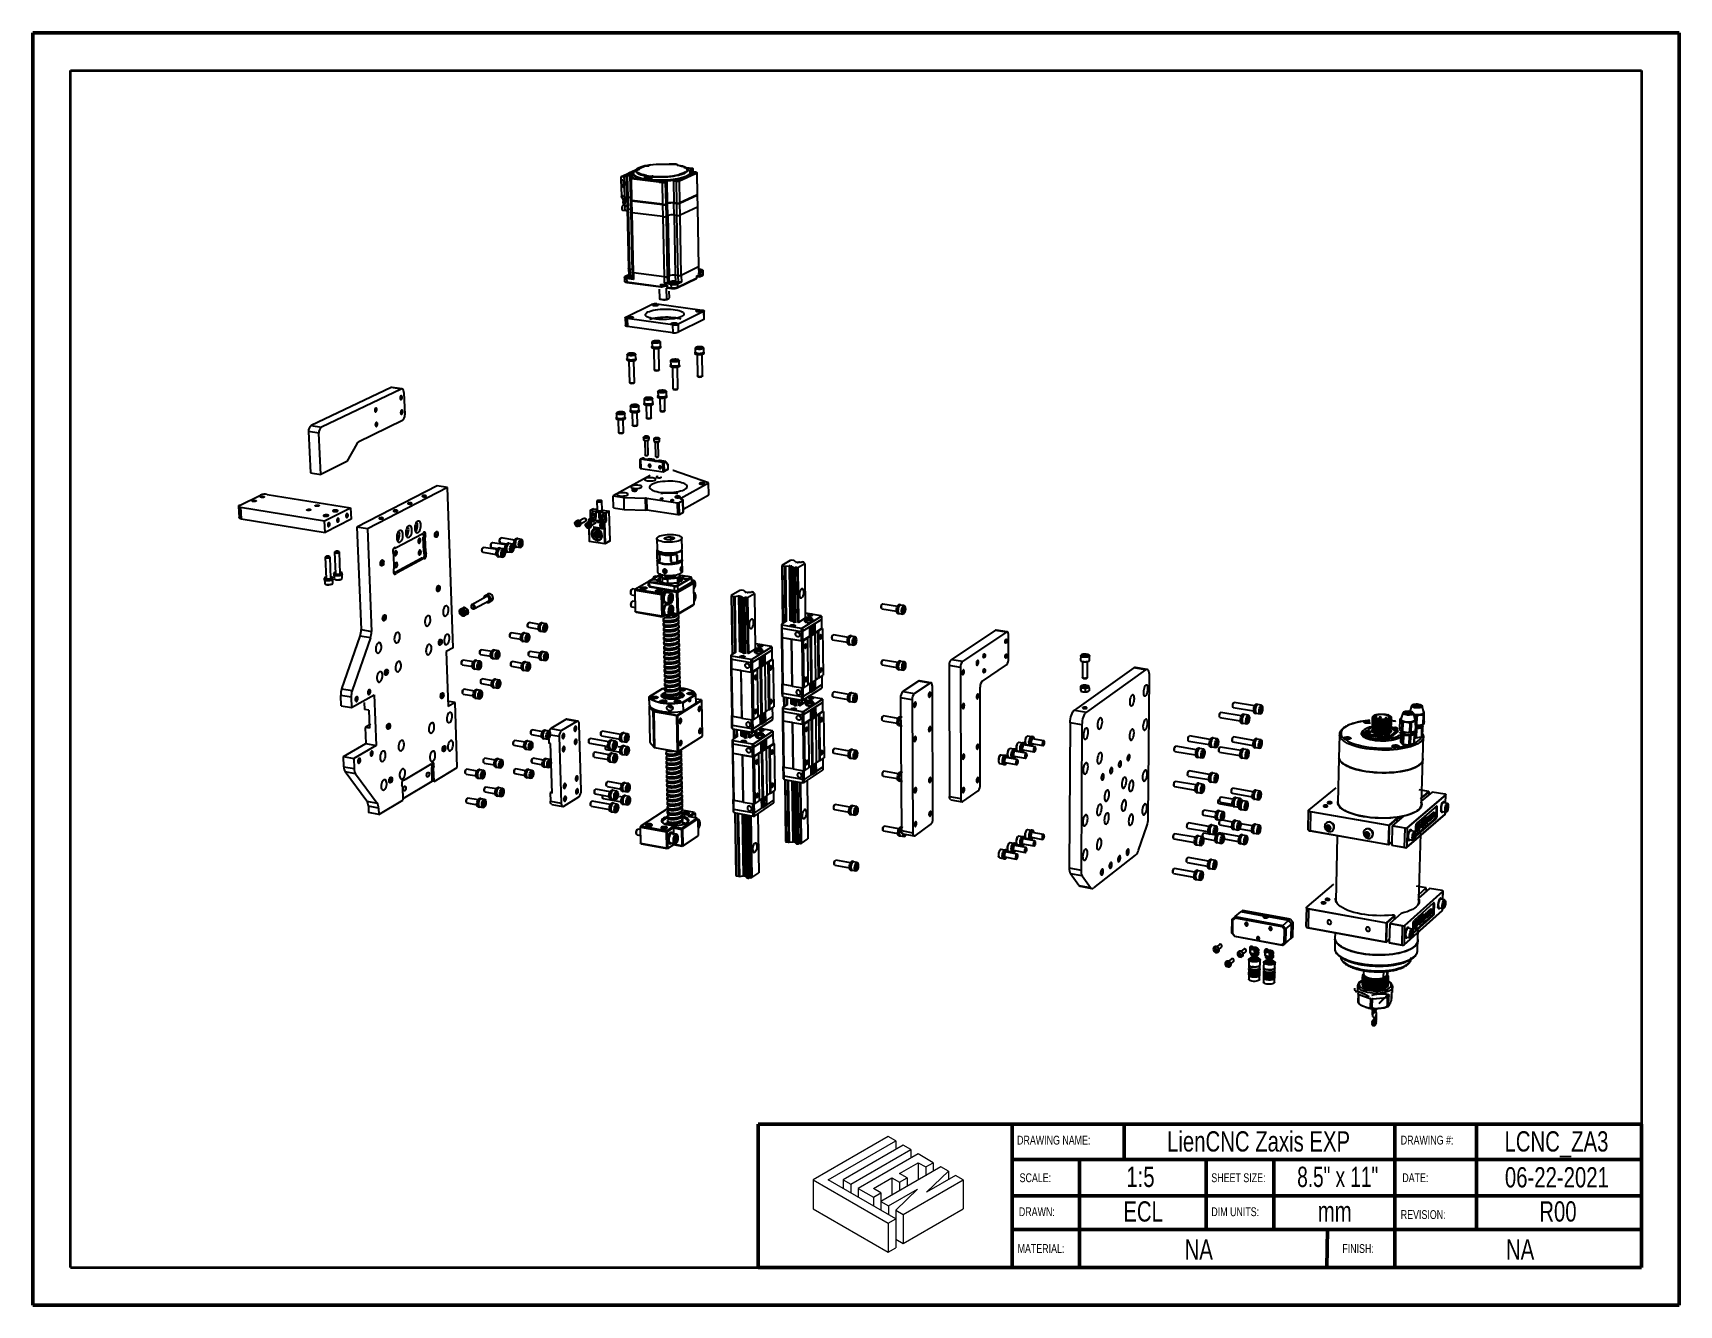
# Model space of a CAD drawing. Header units: millimetres. Extents: x 0 to 279, y 0 to 216.
import ezdxf

# ---------------------------------------------------------------- set-up
doc = ezdxf.new("R2010")
doc.units = ezdxf.units.MM
for name, color, linetype in [('PAGE_BORDER', 7, 'Continuous'), ('TITLE_BLOCK_BORDER', 7, 'Continuous'), ('TITLE_BLOCK_TEXT', 8, 'Continuous')]:
    doc.layers.add(name, color=color, linetype=linetype)
doc.styles.add('SLDTEXTSTYLE0', font='TXT', dxfattribs={"width": 0.75})
doc.styles.add('SLDTEXTSTYLE1', font='TXT', dxfattribs={"width": 0.7})

msp = doc.modelspace()

# ---------------------------------------------------------------- texts
at = {"layer": 'TITLE_BLOCK_TEXT'}
for s, insert, char_height, attachment_point, style in [('DRAWING NAME:', (167.04, 28.74), 1.5, 1, 'SLDTEXTSTYLE0'), ('LienCNC Zaxis EXP', (208.03, 29.5), 3.4396, 2, 'SLDTEXTSTYLE0'), ('DRAWING #:', (232.16, 28.75), 1.5, 1, 'SLDTEXTSTYLE0'), ('LCNC_ZA3', (258.59, 29.5), 3.44, 2, 'SLDTEXTSTYLE0'), ('SCALE:', (167.47, 22.36), 1.5, 1, 'SLDTEXTSTYLE0'), ('1:5', (187.98, 23.48), 3.44, 2, 'SLDTEXTSTYLE0'), ('SHEET SIZE:', (200.01, 22.36), 1.5, 1, 'SLDTEXTSTYLE0'), ('8.5" x 11"', (221.46, 23.48), 3.44, 2, 'SLDTEXTSTYLE1'), ('DATE:', (232.42, 22.36), 1.5, 1, 'SLDTEXTSTYLE0'), ('06-22-2021', (258.66, 23.41), 3.44, 2, 'SLDTEXTSTYLE0'), ('ECL', (188.43, 17.61), 3.44, 2, 'SLDTEXTSTYLE0'), ('mm', (220.95, 17.61), 3.44, 2, 'SLDTEXTSTYLE0'), ('R00', (258.84, 17.61), 3.44, 2, 'SLDTEXTSTYLE0'), ('DRAWN:', (167.34, 16.59), 1.5, 1, 'SLDTEXTSTYLE0'), ('DIM UNITS:', (200.01, 16.59), 1.5, 1, 'SLDTEXTSTYLE0'), ('REVISION:', (232.16, 16.11), 1.5, 1, 'SLDTEXTSTYLE0'), ('MATERIAL:', (167.13, 10.34), 1.5, 1, 'SLDTEXTSTYLE0'), ('NA', (197.87, 11.16), 3.44, 2, 'SLDTEXTSTYLE0'), ('FINISH:', (222.24, 10.34), 1.5, 1, 'SLDTEXTSTYLE0'), ('NA', (252.42, 11.16), 3.44, 2, 'SLDTEXTSTYLE0')]:
    msp.add_mtext(s, dxfattribs=dict(at, insert=insert, char_height=char_height, attachment_point=attachment_point, style=style))

# ---------------------------------------------------------------- blocks, each defined once
blk = doc.blocks.new('Lien3D Logo')
at = {"color": 7, "linetype": 'Continuous', "lineweight": 18}
for p, q in [((10.61, 16.33), (0, 10.21)), ((11.67, 15.71), (10.61, 16.33)), ((2.13, 10.21), (11.67, 15.71)), ((12.73, 15.1), (4.26, 10.21)), ((5.32, 9.59), (13.8, 14.49)), ((11.67, 15.71), (11.67, 14.49)), ((13.8, 14.49), (12.73, 15.1)), ((13.8, 14.49), (13.8, 13.26)), ((14.86, 13.87), (6.38, 8.98)), ((18.05, 12.03), (9.57, 7.13)), ((12.22, 11.12), (14.86, 12.64)), ((16.99, 12.64), (14.86, 13.87)), ((14.86, 12.64), (15.93, 12.03)), ((14.86, 12.64), (14.86, 10.19)), ((15.93, 12.03), (16.99, 12.64)), ((15.93, 12.03), (15.93, 10.8)), ((16.99, 12.64), (16.99, 11.42)), ((19.12, 11.42), (18.05, 12.03)), ((0, 10.21), (0, 6.12)), ((0, 10.21), (10.61, 4.08)), ((11.67, 4.7), (2.13, 10.21)), ((4.26, 10.21), (4.26, 8.98)), ((4.26, 10.21), (5.32, 9.59)), ((5.32, 9.59), (5.32, 8.36)), ((8.51, 8.98), (11.15, 10.5)), ((11.15, 10.5), (12.22, 9.89)), ((11.15, 10.5), (11.15, 8.05)), ((13.28, 10.5), (12.22, 11.12)), ((12.22, 9.89), (13.28, 10.5)), ((12.22, 9.89), (12.22, 8.66)), ((12.73, 5.31), (21.21, 10.21)), ((13.28, 10.5), (13.28, 9.28)), ((16.04, 8.45), (19.12, 11.42)), ((20.15, 10.82), (16.04, 8.45)), ((19.12, 11.42), (19.12, 10.22)), ((21.21, 10.21), (20.15, 10.82)), ((21.21, 10.21), (21.21, 6.12)), ((6.38, 8.98), (8.51, 7.75)), ((6.38, 8.98), (6.38, 7.75)), ((9.57, 8.36), (8.51, 8.98)), ((8.51, 7.75), (9.57, 8.36)), ((8.51, 7.75), (8.51, 6.52)), ((9.57, 8.36), (9.57, 7.13)), ((9.57, 7.13), (10.64, 6.52)), ((9.57, 7.13), (9.57, 5.91)), ((10.64, 6.52), (14.75, 8.89)), ((14.75, 8.89), (11.67, 5.93)), ((0, 6.12), (10.61, 0)), ((10.61, 4.08), (11.67, 4.7)), ((10.64, 6.52), (10.64, 5.29)), ((11.67, 5.93), (12.73, 5.31)), ((11.67, 5.93), (11.67, 4.7)), ((11.67, 4.7), (11.67, 0.61)), ((12.73, 1.23), (21.21, 6.12)), ((12.73, 5.31), (12.73, 1.23)), ((10.61, 4.08), (10.61, 0)), ((10.61, 0), (11.67, 0.61)), ((11.67, 1.84), (12.73, 1.23))]:
    blk.add_line(p, q, dxfattribs=at)

# ---------------------------------------------------------------- linework, layer by layer
at = {"color": 7, "linetype": 'Continuous', "lineweight": 50}
for p, q in [((0, 0), (0, 215.9)), ((0, 215.9), (279.4, 215.9)), ((279.4, 0), (279.4, 215.9)), ((0, 0), (279.4, 0))]:
    msp.add_line(p, q, dxfattribs=at)
at = {"color": 7, "linetype": 'Continuous', "lineweight": 25}
for p, q in [((103.79, 193.3), (101.13, 192.11)), ((101.17, 192.12), (103.83, 193.31)), ((102.68, 192.92), (102.31, 192.55)), ((104.59, 193.32), (104.33, 193.35)), ((108.31, 193.62), (108.26, 193.61)), ((108.36, 193.62), (108.31, 193.61)), ((109.54, 193.45), (109.44, 193.47)), ((111.85, 192.9), (110.46, 193.07)), ((111.3, 192.61), (110.9, 192.97)), ((100.33, 191.59), (99.8, 191.37)), ((99.8, 191.37), (99.88, 188.13)), ((99.8, 191.37), (99.88, 188.13)), ((101.13, 192.02), (99.84, 191.44)), ((99.85, 191.45), (101.14, 192.02)), ((100.37, 191.68), (99.85, 191.45)), ((100.06, 190.91), (100.12, 190.89)), ((100.1, 190.95), (100.35, 190.76)), ((100.12, 190.89), (100.36, 190.71)), ((100.21, 190.29), (100.21, 190.24)), ((100.33, 191.59), (100.33, 191.59)), ((100.33, 191.59), (100.35, 190.76)), ((102.84, 192.78), (100.37, 191.68)), ((100.39, 190.75), (100.37, 191.58)), ((100.4, 190.61), (100.42, 189.74)), ((100.41, 191.69), (102.87, 192.78)), ((100.41, 191.68), (100.41, 191.69)), ((100.46, 189.72), (100.44, 190.59)), ((100.73, 191.82), (100.81, 188.14)), ((100.78, 191.88), (100.81, 191.9)), ((101.07, 192.02), (100.79, 191.9)), ((101.09, 192.02), (100.88, 191.93)), ((100.95, 191.77), (100.9, 191.78)), ((100.94, 191.73), (101.39, 191.67)), ((101.03, 188.05), (100.94, 191.73)), ((101.07, 191.76), (101.4, 191.71)), ((101.46, 191.97), (101.13, 192.01)), ((101.14, 192.02), (102.84, 192.78)), ((101.14, 192.05), (101.48, 192.01)), ((101.51, 192.08), (101.18, 192.12)), ((101.35, 191.3), (101.44, 187.57)), ((101.47, 187.99), (101.39, 191.67)), ((101.4, 191.71), (101.43, 191.71)), ((101.69, 191.52), (101.43, 191.4)), ((101.46, 191.74), (101.46, 191.73)), ((101.46, 191.41), (101.47, 191.41)), ((101.47, 191.41), (101.73, 191.53)), ((101.69, 191.87), (101.49, 191.78)), ((101.53, 191.79), (101.73, 191.88)), ((101.57, 191.21), (106.24, 190.63)), ((101.65, 187.47), (101.57, 191.21)), ((106.26, 190.71), (101.6, 191.29)), ((101.79, 191.92), (101.78, 192)), ((102.88, 192.79), (102.86, 192.78)), ((102.87, 192.78), (102.89, 192.78)), ((103.01, 192.77), (102.9, 192.78)), ((106.47, 190.8), (106.28, 190.71)), ((106.32, 190.57), (106.8, 190.51)), ((106.33, 190.61), (106.7, 190.56)), ((106.34, 190.65), (106.53, 190.74)), ((106.56, 190.7), (106.37, 190.62)), ((107.14, 190.88), (106.8, 190.87)), ((106.8, 190.51), (106.88, 186.81)), ((106.88, 190.54), (106.81, 190.55)), ((107.59, 190.72), (107.24, 190.76)), ((107.26, 190.8), (107.61, 190.75)), ((107.64, 190.83), (107.29, 190.87)), ((107.36, 190.59), (107.31, 190.58)), ((107.39, 190.56), (107.64, 190.67)), ((107.46, 186.86), (107.39, 190.56)), ((107.42, 190.62), (107.61, 190.71)), ((107.72, 186.98), (107.64, 190.67)), ((108.7, 190.81), (108.77, 187.07)), ((108.7, 190.81), (109.15, 190.76)), ((109.18, 190.84), (108.73, 190.89)), ((109.15, 190.76), (109.22, 187.01)), ((112.31, 192.07), (109.67, 190.88)), ((109.74, 190.8), (112.37, 192)), ((109.81, 187.06), (109.74, 190.8)), ((111.67, 192.28), (111.69, 192.2)), ((111.97, 192.78), (111.72, 192.67)), ((111.93, 192.41), (111.73, 192.32)), ((111.73, 192.19), (111.74, 192.22)), ((111.74, 192.18), (111.73, 192.19)), ((111.75, 192.15), (111.73, 192.18)), ((111.78, 192.6), (112.03, 192.71)), ((111.79, 192.26), (111.99, 192.34)), ((112.02, 192.31), (111.82, 192.22)), ((111.96, 192.12), (112.3, 192.08)), ((112.31, 192.08), (111.97, 192.12)), ((112.07, 192.32), (112.04, 192.32)), ((112.39, 192.28), (112.06, 192.32)), ((112.51, 192.26), (112.07, 192.32)), ((112.1, 192.17), (112.09, 192.76)), ((112.39, 192.01), (112.59, 192.1)), ((112.42, 191.97), (112.69, 192.1)), ((112.69, 192.1), (112.76, 188.42)), ((112.81, 188.47), (112.74, 192.14)), ((99.9, 188.03), (99.88, 188.13)), ((99.88, 188.11), (99.9, 188.02)), ((100.38, 189.6), (100.12, 189.79)), ((100.13, 188.25), (100.18, 188.24)), ((100.16, 188.29), (100.41, 188.1)), ((100.18, 188.24), (100.42, 188.06)), ((100.41, 189.72), (100.2, 189.88)), ((100.27, 187.22), (100.21, 187.26)), ((100.27, 187.63), (100.27, 187.58)), ((100.47, 187.07), (100.27, 187.22)), ((100.38, 189.59), (100.38, 189.6)), ((100.38, 189.59), (100.41, 188.1)), ((100.4, 189.68), (100.41, 189.7)), ((100.42, 189.92), (100.44, 189.92)), ((100.45, 188.09), (100.42, 189.58)), ((100.45, 188.06), (100.44, 188.05)), ((100.46, 187.95), (100.48, 187.09)), ((100.48, 187.26), (100.5, 187.26)), ((100.52, 187.07), (100.5, 187.94)), ((100.81, 188.09), (100.86, 186.07)), ((101.47, 187.99), (101.03, 188.05)), ((101.03, 188), (101.47, 187.94)), ((101.07, 185.97), (101.03, 188)), ((101.44, 187.52), (101.49, 185.49)), ((101.51, 187.99), (101.47, 187.99)), ((101.52, 185.92), (101.47, 187.94)), ((101.48, 188), (101.51, 187.99)), ((106.88, 186.81), (101.65, 187.47)), ((101.65, 187.42), (106.88, 186.76)), ((101.7, 185.39), (101.65, 187.42)), ((112.76, 188.42), (109.81, 187.06)), ((109.81, 187.01), (112.76, 188.37)), ((112.76, 188.37), (112.79, 186.35)), ((112.85, 186.39), (112.81, 188.42)), ((100.1, 185.82), (100.62, 185.75)), ((100.14, 187.18), (100.25, 186.75)), ((100.19, 187.13), (100.14, 187.18)), ((100.14, 187.16), (100.25, 186.74)), ((100.44, 186.94), (100.19, 187.13)), ((100.45, 186.61), (100.25, 186.75)), ((100.32, 186.65), (100.25, 186.66)), ((100.28, 186.7), (100.47, 186.55)), ((100.44, 186.94), (100.44, 186.94)), ((100.45, 186.61), (100.44, 186.93)), ((100.46, 187.02), (100.48, 187.04)), ((100.48, 186.59), (100.48, 186.93)), ((100.51, 186.53), (100.89, 186.48)), ((100.86, 186.07), (101.09, 175.9)), ((101.52, 185.92), (101.07, 185.97)), ((101.3, 175.8), (101.07, 185.97)), ((101.49, 185.49), (101.72, 175.3)), ((101.56, 185.91), (101.52, 185.92)), ((101.52, 185.92), (101.75, 175.74)), ((106.92, 184.72), (101.7, 185.39)), ((101.93, 175.2), (101.7, 185.39)), ((106.88, 186.76), (106.92, 184.72)), ((106.92, 184.72), (107.13, 174.5)), ((107.72, 186.98), (107.46, 186.86)), ((107.46, 186.81), (107.72, 186.93)), ((107.51, 184.77), (107.46, 186.81)), ((107.76, 184.89), (107.51, 184.77)), ((107.72, 174.55), (107.51, 184.77)), ((107.76, 184.89), (107.72, 186.93)), ((107.76, 184.89), (107.97, 174.68)), ((109.22, 187.01), (108.77, 187.07)), ((108.82, 184.98), (108.78, 187.02)), ((108.78, 187.02), (109.22, 186.96)), ((109.26, 184.92), (108.82, 184.98)), ((108.82, 184.98), (109.02, 174.77)), ((109.22, 186.96), (109.26, 184.92)), ((109.26, 184.92), (109.47, 174.71)), ((109.85, 184.97), (109.81, 187.01)), ((112.79, 186.35), (109.85, 184.97)), ((110.05, 174.76), (109.85, 184.97)), ((112.79, 186.35), (112.98, 176.18)), ((113.04, 176.23), (112.85, 186.39)), ((112.98, 176.18), (110.05, 174.76)), ((112.98, 176.18), (113, 175.04)), ((113.06, 175.18), (113.04, 176.23)), ((100.39, 174.39), (100.4, 173.84)), ((101.12, 174.85), (100.53, 174.57)), ((101.13, 174.84), (100.6, 174.59)), ((100.77, 174.21), (100.79, 173.66)), ((101.96, 174.05), (100.77, 174.21)), ((100.79, 173.66), (106.59, 172.88)), ((101.75, 174.24), (100.83, 174.36)), ((100.83, 173.57), (106.63, 172.79)), ((101.09, 175.9), (101.12, 174.85)), ((101.75, 175.74), (101.3, 175.8)), ((101.3, 175.8), (101.33, 174.78)), ((101.33, 174.78), (101.77, 174.72)), ((101.72, 175.3), (101.74, 174.27)), ((101.78, 175.74), (101.75, 175.74)), ((101.75, 175.74), (101.79, 175.73)), ((101.77, 174.72), (101.75, 175.74)), ((101.81, 174.71), (101.77, 174.72)), ((107.13, 174.5), (101.93, 175.2)), ((101.93, 175.2), (101.96, 174.05)), ((106.58, 173.24), (107.67, 173.09)), ((106.59, 172.88), (106.58, 173.24)), ((107.13, 174.5), (107.15, 173.35)), ((108.35, 173.19), (107.15, 173.35)), ((108.41, 173.34), (107.48, 173.47)), ((107.97, 174.68), (107.72, 174.55)), ((107.74, 173.53), (107.72, 174.55)), ((107.74, 173.53), (107.99, 173.65)), ((107.99, 173.65), (107.97, 174.68)), ((109.47, 174.71), (109.02, 174.77)), ((109.02, 174.77), (109.04, 173.74)), ((109.04, 173.74), (109.49, 173.68)), ((109.28, 173.42), (109.81, 173.68)), ((109.37, 172.65), (112.65, 174.25)), ((110.07, 173.61), (109.4, 173.28)), ((109.4, 173.28), (109.41, 172.74)), ((109.41, 172.74), (112.69, 174.34)), ((109.47, 174.71), (109.49, 173.68)), ((110.05, 174.76), (110.07, 173.61)), ((112.68, 174.69), (113.29, 174.99)), ((112.69, 174.34), (112.68, 174.69)), ((112.71, 174.35), (112.7, 174.7)), ((112.87, 174.56), (113.16, 174.52)), ((113.67, 175.36), (113, 175.04)), ((113.34, 175.73), (113.13, 175.76)), ((113.26, 174.54), (113.64, 174.73)), ((113.29, 174.99), (113.3, 174.63)), ((113.3, 174.63), (113.68, 174.82)), ((113.68, 174.82), (113.67, 175.36)), ((113.78, 174.91), (113.77, 175.46)), ((106.29, 172.41), (106.32, 170.88)), ((106.37, 170.8), (106.45, 170.73)), ((106.72, 172.81), (106.89, 172.89)), ((106.93, 172.98), (106.76, 172.9)), ((107.47, 172.6), (107.51, 170.69)), ((107.51, 170.69), (107.59, 170.64)), ((107.59, 170.64), (107.94, 170.81)), ((107.6, 173.09), (107.61, 172.77)), ((107.67, 173.09), (107.67, 172.74)), ((107.67, 172.74), (108.36, 172.64)), ((107.71, 172.64), (108.4, 172.55)), ((107.94, 170.81), (108.02, 170.93)), ((108.02, 170.93), (107.99, 172.1)), ((108.36, 172.64), (108.35, 173.19)), ((100.61, 167.68), (105, 169.83)), ((105.92, 169.92), (113.57, 168.87)), ((113.83, 168.62), (109.49, 166.46)), ((113.83, 168.62), (113.86, 167.28)), ((113.94, 167.36), (113.92, 168.71)), ((100.52, 167.6), (100.55, 166.25)), ((108.56, 166.37), (100.86, 167.44)), ((100.86, 167.44), (100.89, 166.08)), ((108.59, 165.01), (100.89, 166.08)), ((108.56, 166.37), (108.59, 165.01)), ((109.49, 166.46), (109.52, 165.1)), ((113.86, 167.28), (109.52, 165.1)), ((105.04, 162.68), (105.04, 162.5)), ((105.07, 163.42), (105.08, 162.75)), ((105.12, 162.67), (105.19, 162.61)), ((105.19, 163.55), (105.13, 163.49)), ((105.38, 162.28), (105.46, 158.72)), ((105.5, 163.38), (105.5, 163.56)), ((105.88, 163.33), (105.87, 163.6)), ((106.3, 158.73), (106.23, 162.28)), ((106.46, 163.5), (106.39, 163.56)), ((106.39, 162.62), (106.45, 162.68)), ((106.51, 162.76), (106.5, 163.43)), ((106.56, 162.51), (106.55, 162.69)), ((112.41, 162.39), (112.42, 161.72)), ((112.53, 162.53), (112.47, 162.46)), ((112.92, 162.32), (112.92, 162.55)), ((113.31, 162.31), (113.31, 162.56)), ((113.8, 162.47), (113.74, 162.53)), ((113.86, 161.72), (113.85, 162.4)), ((100.83, 160.56), (100.83, 160.38)), ((100.85, 161.31), (100.87, 160.63)), ((100.98, 161.44), (100.91, 161.38)), ((100.91, 160.56), (100.98, 160.5)), ((101.17, 160.16), (101.26, 156.58)), ((101.52, 161.22), (101.51, 161.49)), ((101.88, 161.27), (101.88, 161.46)), ((101.92, 161.34), (101.94, 161.35)), ((102.1, 156.59), (102.02, 160.16)), ((102.25, 161.39), (102.18, 161.45)), ((102.18, 160.5), (102.25, 160.57)), ((102.31, 160.64), (102.29, 161.32)), ((102.36, 160.39), (102.35, 160.57)), ((108.21, 159.51), (108.21, 159.33)), ((108.24, 160.26), (108.25, 159.58)), ((108.29, 159.51), (108.36, 159.45)), ((108.36, 160.4), (108.3, 160.34)), ((108.83, 160.18), (108.82, 160.44)), ((109.21, 160.2), (109.21, 160.43)), ((109.32, 160.3), (109.35, 160.32)), ((109.64, 160.35), (109.57, 160.41)), ((109.57, 159.45), (109.64, 159.52)), ((109.7, 159.59), (109.68, 160.27)), ((109.74, 159.34), (109.74, 159.52)), ((112.38, 161.65), (112.38, 161.47)), ((112.46, 161.64), (112.53, 161.58)), ((112.6, 161.54), (112.53, 161.58)), ((112.73, 161.24), (112.79, 157.68)), ((113.64, 157.68), (113.57, 161.25)), ((113.73, 161.59), (113.8, 161.65)), ((113.91, 161.48), (113.9, 161.65)), ((101.31, 156.52), (101.43, 156.45)), ((101.92, 156.45), (102.03, 156.52)), ((105.51, 158.66), (105.63, 158.59)), ((106.12, 158.6), (106.23, 158.67)), ((108.56, 159.11), (108.63, 155.52)), ((109.48, 155.52), (109.41, 159.11)), ((112.85, 157.61), (112.96, 157.55)), ((113.46, 157.55), (113.57, 157.62)), ((60.79, 155.72), (47.21, 149.25)), ((62.51, 155.46), (48.96, 148.99)), ((62.51, 155.46), (60.79, 155.72)), ((62.68, 155.48), (60.96, 155.74)), ((62.96, 154.9), (63.11, 151.09)), ((103.76, 153.79), (103.77, 153.13)), ((103.88, 153.93), (103.82, 153.87)), ((104.4, 153.71), (104.39, 153.98)), ((104.76, 153.76), (104.76, 153.95)), ((104.81, 153.82), (104.84, 153.84)), ((105.14, 153.88), (105.07, 153.94)), ((105.2, 153.13), (105.18, 153.8)), ((106.06, 154.27), (106.07, 154.09)), ((106.09, 155), (106.1, 154.34)), ((106.14, 154.26), (106.21, 154.2)), ((106.21, 155.14), (106.15, 155.08)), ((106.4, 153.87), (106.45, 151.79)), ((106.8, 154.91), (106.8, 155.18)), ((107.13, 154.99), (107.13, 155.14)), ((107.28, 151.8), (107.24, 153.88)), ((107.47, 155.08), (107.4, 155.15)), ((107.4, 154.21), (107.46, 154.27)), ((107.52, 154.34), (107.51, 155.01)), ((107.57, 154.1), (107.57, 154.28)), ((108.68, 155.45), (108.8, 155.39)), ((109.3, 155.39), (109.41, 155.46)), ((99.03, 151.35), (99.05, 150.68)), ((99.16, 151.49), (99.09, 151.43)), ((99.36, 151.4), (99.41, 151.36)), ((99.52, 151.29), (99.51, 151.51)), ((99.91, 151.27), (99.9, 151.53)), ((100.43, 151.44), (100.36, 151.5)), ((100.49, 150.69), (100.47, 151.36)), ((101.38, 151.84), (101.38, 151.66)), ((101.4, 152.58), (101.42, 151.91)), ((101.46, 151.83), (101.53, 151.77)), ((101.53, 152.72), (101.47, 152.65)), ((101.72, 151.44), (101.77, 149.34)), ((101.97, 152.5), (101.96, 152.75)), ((102.36, 152.52), (102.35, 152.75)), ((102.47, 152.6), (102.51, 152.65)), ((102.61, 149.35), (102.57, 151.44)), ((102.8, 152.66), (102.73, 152.72)), ((102.73, 151.78), (102.79, 151.84)), ((102.85, 151.92), (102.84, 152.59)), ((102.9, 151.67), (102.9, 151.85)), ((103.73, 153.06), (103.73, 152.88)), ((103.81, 153.05), (103.88, 152.99)), ((104.07, 152.66), (104.12, 150.57)), ((104.96, 150.58), (104.91, 152.66)), ((105.07, 153), (105.14, 153.06)), ((105.24, 152.89), (105.24, 153.07)), ((106.5, 151.73), (106.62, 151.66)), ((107.11, 151.66), (107.21, 151.73)), ((48.54, 147.99), (46.8, 148.26)), ((46.8, 148.26), (47.1, 141.25)), ((47.21, 149.25), (48.96, 148.99)), ((62.71, 150.12), (55.2, 146.45)), ((99, 150.61), (99.01, 150.43)), ((99.08, 150.6), (99.15, 150.54)), ((99.35, 150.2), (99.4, 148.1)), ((100.25, 148.11), (100.2, 150.21)), ((100.36, 150.55), (100.42, 150.61)), ((100.53, 150.44), (100.53, 150.62)), ((101.83, 149.28), (101.94, 149.21)), ((102.43, 149.21), (102.54, 149.28)), ((104.17, 150.51), (104.29, 150.44)), ((104.78, 150.44), (104.89, 150.51)), ((48.84, 140.97), (48.54, 147.99)), ((54.95, 146.19), (53.27, 143.15)), ((99.46, 148.04), (99.57, 147.97)), ((100.07, 147.97), (100.17, 148.04)), ((103.63, 147.28), (103.64, 146.88)), ((103.66, 146.83), (103.71, 146.79)), ((103.71, 147.37), (103.67, 147.33)), ((103.85, 147.31), (103.88, 147.28)), ((103.85, 146.71), (103.91, 144.29)), ((103.94, 147.25), (103.93, 147.38)), ((104.18, 147.23), (104.17, 147.4)), ((104.42, 144.3), (104.36, 146.72)), ((104.54, 147.33), (104.49, 147.37)), ((104.49, 146.79), (104.53, 146.83)), ((104.57, 146.88), (104.57, 147.28)), ((105.41, 147.01), (105.41, 146.61)), ((105.44, 146.56), (105.49, 146.52)), ((105.49, 147.1), (105.45, 147.06)), ((105.63, 146.45), (105.68, 144.02)), ((105.75, 146.97), (105.75, 147.12)), ((106, 146.97), (106, 147.13)), ((106.2, 144.03), (106.14, 146.45)), ((106.32, 147.07), (106.27, 147.11)), ((106.27, 146.53), (106.31, 146.57)), ((106.35, 146.62), (106.34, 147.02)), ((53.27, 143.15), (48.84, 140.97)), ((103.06, 143.52), (103.37, 143.69)), ((103.06, 143.52), (103.15, 143.56)), ((103.09, 142.05), (103.06, 143.52)), ((103.51, 143.75), (103.15, 143.56)), ((106.94, 142.98), (103.15, 143.56)), ((103.15, 143.56), (103.19, 141.93)), ((103.37, 143.69), (103.51, 143.75)), ((103.53, 143.76), (103.39, 143.69)), ((103.59, 143.73), (103.51, 143.75)), ((103.65, 143.74), (103.57, 143.76)), ((103.94, 144.25), (104.03, 144.2)), ((104.05, 144.2), (104.03, 144.2)), ((104.29, 144.2), (104.37, 144.26)), ((105.37, 143.46), (104.62, 143.58)), ((105.42, 143.48), (104.69, 143.59)), ((105.72, 143.98), (105.8, 143.93)), ((106.07, 143.94), (106.15, 143.99)), ((107.29, 143.17), (106.39, 143.31)), ((107.36, 143.18), (106.47, 143.32)), ((106.94, 142.98), (107.29, 143.17)), ((106.97, 141.35), (106.94, 142.98)), ((107.1, 142.86), (106.94, 142.98)), ((107.37, 143.01), (107.1, 142.86)), ((107.1, 142.86), (107.12, 141.54)), ((107.37, 143.01), (107.29, 143.17)), ((107.41, 143.14), (107.43, 142.99)), ((107.41, 143.14), (107.75, 142.69)), ((107.77, 142.54), (107.43, 142.99)), ((107.75, 142.69), (107.77, 142.54)), ((107.8, 142.45), (107.8, 142.51)), ((47.1, 141.25), (48.84, 140.97)), ((104.79, 140.79), (98.47, 137.36)), ((103.09, 142.05), (103.19, 141.93)), ((106.97, 141.35), (103.19, 141.93)), ((107.82, 141.81), (106.97, 141.35)), ((107.12, 141.54), (106.97, 141.35)), ((107.12, 141.54), (107.81, 141.91)), ((107.81, 141.91), (107.8, 142.44)), ((107.82, 141.81), (107.81, 141.91)), ((108.66, 141.61), (108.62, 141.62)), ((114.69, 139.55), (108.66, 141.61)), ((35.04, 135.71), (38.63, 137.47)), ((39.74, 137.58), (53.92, 135.31)), ((68.64, 139.01), (55, 132.04)), ((70.38, 138.74), (56.77, 131.75)), ((70.38, 138.74), (68.64, 139.01)), ((71.32, 111.56), (70.38, 138.74)), ((98.47, 137.36), (100.33, 137.07)), ((98.52, 135.32), (98.47, 137.36)), ((100.33, 137.07), (104, 136.97)), ((100.37, 135.03), (100.33, 137.07)), ((104.04, 134.92), (104, 136.97)), ((104.17, 136.95), (109.41, 136.14)), ((104.17, 136.95), (104.22, 134.91)), ((109.99, 136.94), (114.69, 139.55)), ((110.48, 135.14), (114.73, 137.52)), ((114.73, 137.52), (114.69, 139.55)), ((34.9, 135.6), (35, 133.65)), ((35.26, 135.39), (35.35, 133.44)), ((35.26, 135.39), (49.51, 133.08)), ((49.51, 133.08), (53.92, 135.31)), ((53.92, 135.31), (54, 133.36)), ((94.56, 134.82), (94.6, 133.46)), ((95.13, 135.15), (94.57, 134.84)), ((95.59, 134.66), (94.57, 134.82)), ((94.57, 134.82), (94.61, 133.45)), ((95.14, 135.15), (94.58, 134.84)), ((94.58, 134.84), (95.6, 134.68)), ((94.75, 133.94), (94.75, 134.19)), ((94.77, 134.19), (94.78, 133.95)), ((95.14, 135.15), (95.8, 135.05)), ((95.52, 134.61), (95.55, 133.72)), ((95.6, 134.66), (95.53, 134.62)), ((95.53, 134.6), (95.56, 133.71)), ((96.1, 134.51), (95.53, 134.6)), ((95.61, 134.66), (95.54, 134.62)), ((95.54, 134.62), (96.11, 134.53)), ((95.66, 134.94), (95.67, 134.78)), ((95.71, 136.43), (95.75, 134.94)), ((96.13, 133.62), (96.1, 134.51)), ((96.11, 134.53), (96.18, 134.57)), ((96.2, 134.56), (96.13, 134.52)), ((96.13, 134.52), (96.15, 133.63)), ((96.22, 133.67), (96.2, 134.56)), ((97.24, 134.4), (96.22, 134.56)), ((96.22, 134.56), (96.25, 133.67)), ((96.23, 134.58), (97.25, 134.42)), ((96.62, 134.95), (96.57, 136.44)), ((96.71, 134.79), (96.7, 134.95)), ((96.73, 134.9), (97.81, 134.73)), ((97.28, 133.03), (97.24, 134.4)), ((97.25, 134.42), (97.81, 134.73)), ((97.82, 134.72), (97.26, 134.4)), ((97.26, 134.4), (97.3, 133.03)), ((97.97, 129.73), (97.82, 134.72)), ((98.52, 135.32), (100.37, 135.03)), ((100.37, 135.03), (104.04, 134.92)), ((109.45, 134.09), (104.22, 134.91)), ((109.41, 136.14), (109.64, 136.17)), ((109.45, 134.09), (109.41, 136.14)), ((109.68, 134.12), (109.45, 134.09)), ((109.64, 136.17), (110.31, 136.54)), ((109.64, 136.17), (109.68, 134.12)), ((110.35, 134.49), (109.68, 134.12)), ((110.35, 134.49), (110.31, 136.54)), ((110.41, 134.56), (110.37, 136.61)), ((35.35, 133.44), (49.59, 131.12)), ((49.59, 131.12), (49.51, 133.08)), ((54, 133.36), (49.59, 131.12)), ((56.77, 131.75), (55, 132.04)), ((55, 132.04), (55.71, 114.64)), ((56.77, 131.75), (57.47, 114.34)), ((92.35, 133.11), (92.13, 132.99)), ((92.34, 132.77), (92.17, 132.68)), ((92.39, 132.53), (92.23, 132.44)), ((92.37, 132.8), (92.34, 132.77)), ((92.34, 132.77), (92.39, 132.53)), ((92.39, 132.53), (92.61, 132.43)), ((92.67, 132.2), (92.89, 132.32)), ((93.52, 133.5), (92.78, 133.1)), ((93.07, 132.67), (93.82, 133.07)), ((94.15, 132.81), (93.93, 132.69)), ((94.15, 132.32), (93.99, 132.23)), ((94.17, 132.49), (94.15, 132.32)), ((94.15, 132.32), (94.33, 132.15)), ((94.33, 132.15), (94.16, 132.05)), ((94.3, 133.25), (94.32, 132.5)), ((94.6, 133.43), (94.31, 133.26)), ((94.6, 133.43), (94.32, 133.27)), ((94.33, 132.15), (94.4, 132.17)), ((94.35, 131.67), (94.41, 129.67)), ((94.45, 133.08), (95.25, 132.95)), ((94.45, 133.08), (94.46, 132.6)), ((94.48, 131.91), (94.7, 132.03)), ((95.32, 133.23), (94.57, 132.8)), ((95.19, 133.34), (94.6, 133.43)), ((94.61, 133.45), (95.2, 133.36)), ((94.87, 132.38), (95.62, 132.8)), ((95.11, 132.03), (96.87, 131.75)), ((95.12, 133.3), (95.19, 133.34)), ((95.17, 131.53), (95.17, 131.53)), ((95.23, 133.27), (96.49, 133.07)), ((95.29, 134.11), (95.3, 133.86)), ((95.3, 134.1), (95.31, 133.86)), ((95.64, 131.3), (95.63, 131.64)), ((95.65, 131.66), (95.66, 131.29)), ((95.66, 131.66), (95.65, 131.66)), ((95.67, 131.29), (95.66, 131.66)), ((95.68, 131.68), (95.69, 131.28)), ((95.74, 131.27), (95.73, 131.68)), ((95.73, 131.65), (95.74, 131.28)), ((95.73, 131.65), (95.73, 131.65)), ((95.73, 131.63), (95.74, 131.29)), ((95.83, 132.86), (96.84, 132.7)), ((96.15, 133.63), (96.22, 133.67)), ((96.55, 133.66), (96.54, 133.91)), ((96.57, 133.91), (96.58, 133.66)), ((96.62, 133.06), (96.69, 133.1)), ((97.27, 133.01), (96.69, 133.1)), ((96.7, 133.12), (97.28, 133.03)), ((96.84, 132.7), (96.87, 131.75)), ((96.98, 132.85), (97.27, 133.01)), ((97.08, 129.24), (96.98, 132.82)), ((97.29, 132.99), (97, 132.83)), ((97, 132.83), (97.1, 129.24)), ((97.09, 133.83), (97.1, 133.58)), ((97.1, 133.82), (97.11, 133.57)), ((61.4, 128.53), (61.51, 128.52)), ((66.07, 130.85), (61.65, 128.54)), ((66.35, 127.86), (66.26, 130.3)), ((66.58, 130.24), (66.26, 130.3)), ((66.3, 130.64), (66.62, 130.58)), ((66.67, 127.81), (66.58, 130.24)), ((78.83, 128.21), (76.5, 128.59)), ((77.72, 128.82), (77.74, 128.73)), ((77.84, 129.32), (77.79, 129.23)), ((77.86, 128.59), (79.26, 128.36)), ((80.33, 129.02), (78, 129.39)), ((79.22, 129.63), (79.23, 129.54)), ((79.34, 130.12), (79.29, 130.03)), ((79.35, 129.39), (80.76, 129.16)), ((81.82, 129.82), (79.5, 130.2)), ((80.67, 129.18), (80.62, 129.12)), ((80.8, 129.28), (80.64, 129.3)), ((81.44, 129.13), (80.85, 129.23)), ((81.07, 129.11), (81.68, 129.02)), ((81.35, 128.75), (81.53, 128.72)), ((81.62, 128.94), (81.58, 129.01)), ((81.87, 128.65), (82.03, 128.63)), ((81.91, 128.85), (81.94, 128.78)), ((82.09, 128.66), (82.68, 128.56)), ((82.16, 129.98), (82.11, 129.93)), ((82.29, 130.08), (82.13, 130.11)), ((82.92, 129.94), (82.34, 130.03)), ((82.72, 129.11), (83.01, 129.06)), ((82.8, 129.47), (83.05, 129.43)), ((82.86, 128.61), (82.91, 128.67)), ((83.1, 129.75), (83.07, 129.81)), ((94.42, 129.66), (97.08, 129.24)), ((94.42, 129.65), (97.09, 129.23)), ((94.89, 130.92), (95.23, 130.87)), ((95.26, 130.86), (94.89, 130.92)), ((94.89, 130.87), (95.26, 130.81)), ((94.9, 130.82), (94.89, 130.87)), ((94.9, 130.93), (95.21, 130.88)), ((95.24, 130.79), (94.9, 130.85)), ((94.9, 130.85), (94.9, 130.84)), ((94.9, 130.84), (95.23, 130.79)), ((95.21, 130.77), (94.9, 130.82)), ((95.24, 130.87), (95.23, 130.87)), ((95.24, 130.79), (95.23, 130.79)), ((95.3, 130.86), (95.67, 130.8)), ((95.71, 130.79), (95.3, 130.85)), ((95.31, 130.87), (95.65, 130.81)), ((95.31, 130.8), (95.71, 130.74)), ((95.31, 130.78), (95.68, 130.72)), ((95.31, 130.76), (95.31, 130.78)), ((95.69, 130.72), (95.31, 130.78)), ((95.31, 130.78), (95.31, 130.78)), ((95.66, 130.7), (95.32, 130.75)), ((95.45, 131.14), (95.44, 131.14)), ((95.74, 129.84), (95.6, 129.88)), ((95.65, 130.81), (95.64, 131.19)), ((95.65, 130.81), (95.68, 130.8)), ((95.67, 131.29), (95.66, 131.29)), ((95.66, 130.7), (95.68, 130.72)), ((95.67, 130.32), (95.66, 130.7)), ((95.67, 131.21), (95.68, 130.8)), ((95.68, 130.8), (95.67, 131.21)), ((95.67, 131.21), (95.67, 131.21)), ((95.68, 129.87), (95.67, 130.21)), ((95.68, 130.8), (95.68, 130.8)), ((95.68, 130.72), (95.69, 130.31)), ((95.69, 130.72), (95.68, 130.72)), ((95.72, 130.3), (95.68, 130.31)), ((95.69, 130.31), (95.68, 130.31)), ((95.69, 131.23), (95.71, 130.79)), ((95.71, 130.79), (95.69, 130.8)), ((95.71, 130.74), (95.69, 130.72)), ((95.7, 130.31), (95.69, 130.72)), ((95.69, 130.31), (95.7, 130.31)), ((95.7, 130.31), (95.69, 130.31)), ((95.7, 130.23), (95.7, 130.23)), ((95.7, 130.23), (95.71, 129.86)), ((95.71, 129.86), (95.7, 130.23)), ((95.71, 130.74), (95.72, 130.3)), ((95.71, 129.86), (95.71, 129.86)), ((95.72, 130.25), (95.74, 129.84)), ((95.81, 131.26), (95.74, 131.28)), ((95.75, 130.78), (95.74, 131.22)), ((95.75, 131.2), (95.74, 131.2)), ((95.74, 131.19), (95.75, 130.79)), ((95.75, 131.17), (95.76, 130.8)), ((95.75, 130.79), (95.76, 130.8)), ((95.75, 130.79), (96.12, 130.73)), ((95.75, 130.78), (95.76, 130.79)), ((96.16, 130.72), (95.75, 130.78)), ((95.75, 130.73), (96.16, 130.67)), ((95.77, 130.29), (95.75, 130.73)), ((95.75, 130.73), (95.76, 130.71)), ((95.75, 130.7), (95.77, 130.3)), ((95.76, 130.8), (96.1, 130.74)), ((95.76, 130.71), (96.13, 130.65)), ((95.76, 130.71), (95.76, 130.68)), ((96.13, 130.65), (95.76, 130.71)), ((95.76, 130.71), (95.76, 130.71)), ((96.1, 130.63), (95.76, 130.68)), ((95.76, 130.68), (95.77, 130.31)), ((95.77, 130.3), (95.77, 130.3)), ((95.78, 129.84), (95.77, 130.24)), ((95.78, 130.22), (95.77, 130.21)), ((95.77, 130.21), (95.78, 129.84)), ((95.78, 130.19), (95.79, 129.85)), ((95.99, 130.36), (96, 130.37)), ((96.13, 130.73), (96.13, 130.73)), ((96.13, 130.65), (96.13, 130.65)), ((96.2, 130.72), (96.53, 130.66)), ((96.57, 130.65), (96.2, 130.71)), ((96.2, 130.66), (96.57, 130.6)), ((96.21, 130.64), (96.2, 130.63)), ((96.2, 130.63), (96.54, 130.58)), ((96.21, 130.73), (96.51, 130.68)), ((96.55, 130.58), (96.21, 130.64)), ((96.52, 130.56), (96.21, 130.61)), ((96.27, 129.97), (96.27, 129.98)), ((96.54, 130.67), (96.54, 130.66)), ((96.55, 130.58), (96.54, 130.58)), ((97.1, 129.24), (97.97, 129.73)), ((97.1, 129.23), (97.96, 129.72)), ((105.89, 130.11), (105.93, 128.28)), ((110.18, 128.3), (110.14, 130.14)), ((49.63, 126.94), (49.78, 123.31)), ((49.8, 127.07), (49.71, 127.01)), ((50.39, 127.01), (50.27, 127.07)), ((50.42, 127), (50.39, 127.01)), ((50.59, 123.32), (50.43, 126.95)), ((51.21, 127.76), (51.37, 124.14)), ((51.39, 127.89), (51.29, 127.82)), ((51.97, 127.83), (51.86, 127.89)), ((52, 127.81), (51.97, 127.83)), ((52.17, 124.14), (52.02, 127.76)), ((61.19, 127.42), (61.28, 124.96)), ((61.49, 124.41), (65.9, 126.75)), ((61.81, 124.35), (66.22, 126.7)), ((66.22, 126.7), (65.9, 126.75)), ((66.36, 126.72), (66.04, 126.77)), ((66.35, 127.86), (66.67, 127.81)), ((66.73, 127.52), (66.41, 127.57)), ((76.22, 128.02), (76.23, 127.92)), ((76.34, 128.51), (76.29, 128.42)), ((76.35, 127.78), (78.69, 127.4)), ((78.88, 127.03), (79.04, 127.01)), ((78.92, 127.23), (78.95, 127.16)), ((79.11, 127.04), (79.69, 126.94)), ((79.17, 128.37), (79.12, 128.32)), ((79.3, 128.47), (79.14, 128.49)), ((79.94, 128.32), (79.35, 128.42)), ((79.58, 128.31), (80.18, 128.21)), ((79.74, 127.35), (79.95, 127.32)), ((79.76, 127.71), (80.07, 127.66)), ((79.87, 126.99), (79.93, 127.05)), ((80.12, 128.13), (80.09, 128.2)), ((80.14, 128.2), (80.13, 128.33)), ((80.38, 127.85), (80.34, 127.86)), ((80.38, 127.85), (80.54, 127.82)), ((80.42, 128.04), (80.45, 127.97)), ((80.6, 127.85), (81.19, 127.76)), ((81.24, 128.41), (81.55, 128.36)), ((81.37, 127.8), (81.42, 127.86)), ((105.93, 128.16), (105.97, 126.66)), ((105.98, 128.12), (105.94, 128.07)), ((105.97, 126.57), (105.94, 128.07)), ((105.98, 127.81), (105.95, 127.68)), ((105.97, 126.74), (105.95, 127.68)), ((105.97, 126.74), (106.01, 126.46)), ((105.97, 126.57), (106, 126.56)), ((105.97, 126.31), (106.01, 124.48)), ((106.05, 128.03), (106.12, 127.98)), ((106.36, 127.35), (106.23, 127.61)), ((106.25, 126.26), (106.38, 126.4)), ((106.34, 127.52), (106.46, 127.56)), ((106.34, 127.52), (106.37, 126.02)), ((106.34, 126.24), (106.34, 126.18)), ((106.36, 127.35), (106.38, 126.4)), ((106.45, 125.96), (106.37, 126.02)), ((107.97, 127.49), (108.02, 127.55)), ((108.16, 127.36), (108.28, 127.28)), ((108.48, 127.33), (108.25, 127.12)), ((108.27, 126.17), (108.25, 127.12)), ((108.27, 126.17), (108.51, 125.99)), ((108.31, 125.78), (108.27, 125.74)), ((108.28, 127.28), (108.31, 125.78)), ((108.43, 126.02), (108.34, 126.01)), ((108.36, 127.57), (108.36, 127.52)), ((108.87, 127.49), (108.9, 127.53)), ((108.9, 127.53), (108.89, 127.64)), ((109.02, 127.6), (109.02, 127.62)), ((109.2, 127.44), (109.02, 127.6)), ((109.34, 127.27), (109.14, 127.42)), ((109.16, 126.08), (109.36, 126.33)), ((109.31, 127.66), (109.3, 127.74)), ((109.34, 126.16), (109.31, 127.66)), ((109.34, 127.27), (109.36, 126.33)), ((109.39, 126.14), (109.34, 126.16)), ((109.93, 128), (109.99, 128.05)), ((109.97, 126.38), (110.02, 126.43)), ((110.21, 126.69), (110.18, 128.18)), ((110.25, 124.51), (110.22, 126.34)), ((128.55, 126.37), (127.12, 125.52)), ((128.78, 126.4), (128.55, 126.37)), ((129.17, 126.34), (128.78, 126.4)), ((129.44, 126.11), (129.25, 126.31)), ((129.75, 126.04), (129.52, 126.08)), ((129.84, 125.2), (130.99, 125.88)), ((130.04, 126.06), (129.88, 126.04)), ((130.55, 126.11), (130.51, 126.1)), ((130.77, 126.08), (130.61, 126.11)), ((130.82, 126.06), (130.81, 126.07)), ((130.82, 125.97), (130.82, 126.05)), ((130.99, 125.88), (130.96, 125.91)), ((130.99, 125.88), (131.1, 116.55)), ((49.46, 123.36), (49.46, 123.19)), ((49.51, 123.1), (49.53, 122.49)), ((50.9, 122.5), (50.88, 123.12)), ((50.92, 123.2), (50.91, 123.37)), ((51.04, 124.18), (51.05, 124.02)), ((51.09, 123.93), (51.12, 123.36)), ((51.15, 123.24), (51.22, 123.18)), ((52.36, 123.19), (52.41, 123.25)), ((52.49, 123.33), (52.46, 123.94)), ((52.5, 124.03), (52.49, 124.2)), ((61.63, 124.17), (61.31, 124.23)), ((61.49, 124.41), (61.81, 124.35)), ((106.49, 123.94), (102.29, 121.52)), ((104.53, 122.85), (106.47, 123.97)), ((105.43, 123.63), (105.37, 123.52)), ((106.14, 123.64), (105.61, 123.72)), ((106.46, 123.97), (106.37, 123.88)), ((106.37, 123.88), (106.86, 123.33)), ((106.37, 123.88), (106.39, 122.94)), ((106.94, 123.42), (106.46, 123.97)), ((106.49, 124), (106.48, 123.98)), ((106.86, 123.33), (106.94, 123.42)), ((106.88, 122.6), (106.86, 123.33)), ((107.09, 124.83), (107.06, 124.81)), ((107.33, 124.64), (107.1, 124.47)), ((107.43, 124.49), (107.25, 124.36)), ((107.25, 123.78), (107.25, 123.78)), ((107.35, 123.76), (107.27, 123.81)), ((107.33, 124.68), (107.33, 124.64)), ((107.33, 124.64), (107.44, 124.56)), ((107.51, 123.75), (107.42, 123.8)), ((107.47, 123.58), (107.53, 123.6)), ((109.42, 123.49), (107.67, 123.3)), ((107.67, 123.3), (107.68, 123.19)), ((109.47, 123.38), (107.68, 123.19)), ((107.68, 123.19), (107.69, 122.49)), ((108.47, 123.53), (108.43, 123.53)), ((111.79, 123.46), (109.39, 122.06)), ((109.47, 123.38), (109.42, 123.49)), ((111.84, 123.41), (109.42, 122)), ((109.48, 122.65), (109.47, 123.38)), ((109.64, 123.95), (109.84, 123.73)), ((109.66, 123.94), (109.93, 123.65)), ((109.83, 123.9), (111.66, 123.61)), ((109.84, 123.73), (109.93, 123.65)), ((109.88, 124.79), (109.89, 124.75)), ((109.93, 123.65), (109.94, 122.8)), ((111.5, 123.57), (109.95, 123.82)), ((110, 124.91), (110.13, 124.89)), ((110.02, 125.18), (110.01, 125.16)), ((110.03, 124.63), (110.06, 124.66)), ((110.04, 125.09), (110.13, 125.08)), ((110.14, 125.19), (110.13, 125.2)), ((111.48, 123.56), (111.5, 123.57)), ((111.51, 123.56), (111.5, 123.57)), ((111.66, 123.61), (111.7, 123.57)), ((111.84, 123.41), (111.79, 123.46)), ((111.86, 122.69), (111.84, 123.41)), ((112.19, 122.99), (111.93, 123.04)), ((127.12, 125.52), (127.19, 125.45)), ((127.12, 125.52), (127.25, 115.59)), ((127.19, 125.45), (127.58, 125.39)), ((127.19, 125.45), (127.32, 115.65)), ((127.71, 125.39), (128.34, 125.45)), ((128.47, 125.45), (128.7, 125.42)), ((128.78, 125.38), (128.83, 125.33)), ((128.83, 125.33), (128.95, 115.99)), ((128.87, 125.31), (128.99, 115.97)), ((128.97, 125.19), (129.09, 115.85)), ((128.97, 125.19), (128.98, 125.17)), ((129.02, 125.16), (129.18, 125.13)), ((129.24, 125.13), (129.28, 125.14)), ((129.28, 125.14), (129.4, 115.79)), ((129.68, 125.18), (129.8, 115.84)), ((129.75, 125.19), (129.84, 125.2)), ((129.75, 125.19), (129.87, 115.84)), ((129.84, 125.2), (129.96, 115.85)), ((49.56, 122.41), (49.63, 122.35)), ((50.77, 122.36), (50.83, 122.42)), ((76.92, 120.19), (74.48, 118.84)), ((77.16, 120.63), (76.79, 120.43)), ((101.46, 120.83), (101.49, 120.72)), ((101.62, 121.44), (101.55, 121.33)), ((101.62, 120.55), (102.21, 120.45)), ((102.33, 121.45), (101.8, 121.53)), ((102.15, 121.39), (102.29, 121.52)), ((102.15, 121.39), (102.21, 121.32)), ((102.15, 121.39), (102.23, 117.75)), ((102.29, 121.52), (102.21, 121.32)), ((102.21, 121.32), (106.64, 120.59)), ((102.29, 117.67), (102.21, 121.32)), ((102.29, 121.52), (106.72, 120.8)), ((104.47, 122.81), (104.53, 122.85)), ((104.49, 122.09), (104.47, 122.81)), ((104.65, 122.71), (104.61, 122.65)), ((108.9, 121.95), (104.61, 122.65)), ((104.61, 122.65), (104.63, 121.93)), ((108.92, 121.23), (104.63, 121.93)), ((104.63, 121.93), (104.67, 121.89)), ((108.91, 122.01), (104.65, 122.71)), ((104.67, 121.89), (108.93, 121.2)), ((106.39, 122.94), (106.64, 122.65)), ((106.6, 122.65), (106.64, 122.67)), ((106.66, 122.65), (106.64, 122.64)), ((106.64, 120.59), (106.72, 120.8)), ((106.64, 120.59), (106.87, 120.61)), ((106.64, 120.59), (106.72, 116.94)), ((106.72, 120.8), (107.74, 121.39)), ((106.72, 120.8), (106.87, 120.61)), ((106.87, 120.61), (107.18, 120.79)), ((106.95, 116.96), (106.87, 120.61)), ((107.42, 120.86), (107.38, 120.82)), ((107.59, 121.01), (107.54, 121.02)), ((107.56, 121.01), (107.87, 121.19)), ((108.41, 120.79), (107.62, 120.92)), ((107.73, 120.92), (107.76, 120.89)), ((107.87, 121.19), (107.82, 121.37)), ((107.87, 121.19), (107.87, 120.86)), ((107.87, 121.19), (109.25, 120.97)), ((108.24, 120.3), (108.53, 120.25)), ((108.51, 120.73), (108.58, 120.65)), ((108.6, 120.6), (108.58, 120.65)), ((108.9, 121.95), (108.91, 122.01)), ((108.92, 121.23), (108.9, 121.95)), ((108.93, 121.2), (108.92, 121.23)), ((109.1, 121.21), (109.33, 121.17)), ((109.25, 120.97), (109.33, 121.17)), ((109.25, 120.97), (109.48, 120.99)), ((109.25, 120.97), (109.33, 117.32)), ((109.33, 121.17), (111.96, 122.71)), ((109.33, 121.17), (109.48, 120.99)), ((109.39, 122.06), (109.42, 122)), ((109.4, 121.25), (111.81, 122.65)), ((109.44, 121.28), (109.4, 121.25)), ((109.42, 122), (109.44, 121.28)), ((111.86, 122.69), (109.44, 121.28)), ((109.48, 120.99), (112.11, 122.52)), ((109.55, 117.35), (109.48, 120.99)), ((109.7, 122.88), (109.76, 122.81)), ((111.81, 122.65), (111.86, 122.69)), ((111.96, 122.71), (111.87, 122.72)), ((112.11, 122.52), (111.96, 122.71)), ((112.15, 122.64), (112.07, 122.6)), ((112.11, 122.52), (112.18, 118.89)), ((112.19, 122.42), (112.31, 122.4)), ((112.19, 121.93), (112.25, 121.92)), ((112.19, 121.89), (112.25, 121.92)), ((112.23, 120.94), (112.21, 120.95)), ((112.23, 120.41), (112.35, 120.39)), ((112.34, 122.88), (112.35, 122.85)), ((112.38, 122.81), (112.35, 122.85)), ((112.35, 120.87), (112.39, 120.8)), ((112.42, 120.76), (112.39, 120.8)), ((120, 121.29), (118.52, 120.41)), ((118.52, 120.41), (118.59, 120.34)), ((118.52, 120.41), (118.69, 110.34)), ((118.59, 120.34), (118.98, 120.27)), ((118.59, 120.34), (118.76, 110.4)), ((119.11, 120.27), (119.77, 120.34)), ((119.9, 120.34), (120.13, 120.3)), ((120.23, 121.32), (120, 121.29)), ((120.21, 120.27), (120.26, 120.21)), ((120.63, 121.25), (120.23, 121.32)), ((120.26, 120.21), (120.41, 110.73)), ((120.29, 120.2), (120.44, 110.72)), ((120.9, 121.01), (120.71, 121.22)), ((121.21, 120.95), (120.98, 120.98)), ((121.28, 120.07), (122.46, 120.78)), ((121.51, 120.96), (121.34, 120.94)), ((122.02, 121.02), (121.99, 121.01)), ((122.25, 120.99), (122.09, 121.01)), ((122.3, 120.96), (122.29, 120.97)), ((122.3, 120.87), (122.3, 120.95)), ((122.46, 120.78), (122.44, 120.81)), ((122.46, 120.78), (122.61, 111.32)), ((72.72, 118.16), (72.44, 118.01)), ((73.25, 118.42), (72.98, 118.27)), ((73.8, 117.98), (73.53, 117.83)), ((74.93, 118.19), (77.37, 119.54)), ((77.54, 119.32), (77.91, 119.52)), ((101.51, 118.77), (101.54, 118.66)), ((101.66, 119.38), (101.6, 119.28)), ((101.67, 118.49), (102.26, 118.39)), ((102.26, 119.41), (101.85, 119.48)), ((102.29, 117.67), (102.23, 117.75)), ((102.23, 117.75), (102.38, 117.57)), ((106.72, 116.94), (102.29, 117.67)), ((102.38, 117.57), (102.29, 117.67)), ((102.38, 117.57), (106.81, 116.83)), ((107.14, 119.46), (107.16, 119.41)), ((107.18, 117.4), (107.2, 117.35)), ((107.23, 119.2), (107.27, 119.2)), ((107.33, 119.27), (108.12, 119.14)), ((107.46, 118.8), (107.42, 118.76)), ((107.64, 118.95), (107.59, 118.96)), ((108.45, 118.73), (107.67, 118.86)), ((107.77, 118.87), (107.8, 118.83)), ((107.91, 119.13), (107.92, 118.8)), ((108.11, 119.84), (108.5, 119.78)), ((108.16, 117.78), (108.54, 117.72)), ((108.28, 118.24), (108.57, 118.19)), ((108.32, 119.2), (108.36, 119.24)), ((108.55, 118.67), (108.62, 118.59)), ((108.64, 118.54), (108.62, 118.59)), ((109.33, 117.32), (108.63, 117.44)), ((109.41, 117.21), (112.04, 118.76)), ((112.18, 118.89), (109.55, 117.35)), ((112.18, 118.89), (112.04, 118.76)), ((112.23, 119.93), (112.3, 119.91)), ((112.23, 119.87), (112.3, 119.91)), ((120.39, 120.07), (120.55, 110.59)), ((120.4, 120.06), (120.41, 120.05)), ((120.45, 120.04), (120.61, 120.01)), ((120.67, 120.01), (120.71, 120.01)), ((120.71, 120.01), (120.86, 110.53)), ((121.12, 120.06), (121.27, 110.58)), ((121.19, 120.06), (121.28, 120.07)), ((121.19, 120.06), (121.33, 110.58)), ((121.28, 120.07), (121.43, 110.59)), ((133.76, 116.99), (131.15, 117.42)), ((143.97, 118.39), (144, 118.29)), ((144.11, 118.91), (144.04, 118.82)), ((144.1, 118.16), (146.58, 117.75)), ((146.73, 118.58), (144.24, 118.98)), ((146.79, 117.38), (146.95, 117.35)), ((146.86, 117.57), (146.89, 117.5)), ((147.02, 117.38), (147.64, 117.28)), ((147.21, 118.85), (147.05, 118.87)), ((147.12, 118.75), (147.05, 118.69)), ((147.89, 118.7), (147.27, 118.8)), ((147.67, 117.75), (147.92, 117.71)), ((147.71, 118.13), (148.01, 118.08)), ((147.8, 117.33), (147.86, 117.39)), ((148.06, 118.51), (148.02, 118.58)), ((55.71, 114.64), (57.47, 114.34)), ((73.83, 117.28), (73.55, 117.13)), ((83.96, 115.26), (83.98, 115.16)), ((84.09, 115.74), (84.04, 115.66)), ((84.1, 115.03), (85.84, 114.73)), ((85.98, 115.53), (84.24, 115.82)), ((86.08, 114.56), (86.11, 114.49)), ((86.26, 115.62), (86.27, 115.63)), ((86.32, 115.68), (86.27, 115.63)), ((86.45, 115.78), (86.29, 115.8)), ((87.08, 115.63), (86.5, 115.73)), ((86.87, 114.78), (87.14, 114.73)), ((86.94, 115.14), (87.2, 115.1)), ((87.25, 115.45), (87.22, 115.51)), ((106.95, 116.96), (106.72, 116.94)), ((106.72, 116.94), (106.81, 116.83)), ((106.81, 116.83), (107.31, 117.13)), ((106.81, 116.83), (106.95, 116.96)), ((107.26, 117.15), (106.95, 116.96)), ((106.97, 116.42), (106.97, 116.13)), ((106.98, 115.63), (106.99, 115.34)), ((107, 114.84), (107.01, 114.56)), ((107.26, 117.14), (107.31, 117.14)), ((107.37, 117.21), (108.16, 117.08)), ((108.36, 117.14), (108.4, 117.18)), ((108.6, 117.35), (109.41, 117.21)), ((109.55, 117.35), (109.33, 117.32)), ((109.33, 117.32), (109.41, 117.21)), ((109.41, 117.21), (109.55, 117.35)), ((109.63, 116.54), (109.62, 116.83)), ((109.65, 115.75), (109.64, 116.04)), ((109.66, 114.96), (109.66, 115.25)), ((127.86, 116.05), (127.03, 115.54)), ((127.03, 115.54), (127.13, 115.43)), ((127.03, 115.54), (127.04, 114.99)), ((127.04, 114.99), (127.14, 114.88)), ((127.04, 114.99), (127.06, 113.41)), ((127.13, 115.43), (130.37, 114.9)), ((127.13, 115.43), (127.14, 114.88)), ((127.14, 114.88), (130.38, 114.34)), ((127.14, 114.88), (127.16, 113.3)), ((128.82, 116.08), (128.59, 116.11)), ((128.78, 115.3), (128.78, 115.28)), ((128.93, 115.99), (128.85, 116.07)), ((128.89, 115.29), (128.89, 115.18)), ((128.95, 115.99), (128.93, 115.99)), ((128.93, 115.32), (128.94, 115.23)), ((129.01, 115.33), (128.96, 115.33)), ((129.02, 115.25), (129.02, 115.33)), ((129.02, 115.3), (129.02, 115.26)), ((129.12, 115.82), (129.12, 115.82)), ((129.32, 115.78), (129.12, 115.82)), ((129.33, 115.78), (129.32, 115.78)), ((129.86, 115.84), (129.85, 115.84)), ((129.95, 115.85), (129.86, 115.84)), ((131.1, 116.56), (129.95, 115.85)), ((130.37, 114.9), (130.6, 114.92)), ((130.37, 114.9), (130.38, 114.34)), ((130.6, 114.92), (133.83, 116.92)), ((130.6, 114.37), (133.84, 116.37)), ((130.6, 114.37), (131.81, 115.11)), ((130.6, 114.92), (130.6, 114.37)), ((130.95, 116.43), (130.96, 116.06)), ((131.1, 116.56), (131.1, 116.56)), ((131.18, 115.9), (131.18, 115.9)), ((131.31, 116.25), (131.31, 115.87)), ((131.74, 117.13), (131.74, 117.11)), ((131.81, 115.11), (131.97, 115.13)), ((131.81, 115.11), (131.83, 113.54)), ((131.85, 117.12), (131.85, 117)), ((131.9, 117.14), (131.9, 117.06)), ((131.97, 117.15), (131.92, 117.16)), ((131.97, 115.13), (132.69, 115.58)), ((131.97, 115.13), (131.98, 113.55)), ((131.98, 117.08), (131.98, 117.15)), ((131.98, 117.13), (131.98, 117.09)), ((131.98, 116.26), (131.99, 115.89)), ((132.08, 116.62), (132.07, 116.62)), ((132.12, 116.6), (132.08, 116.62)), ((132.3, 116.46), (132.3, 116.09)), ((132.64, 115.63), (133.84, 116.37)), ((132.69, 115.58), (132.64, 115.63)), ((132.69, 115.58), (132.71, 114)), ((132.71, 114.09), (133.85, 114.8)), ((133.33, 114.36), (134.04, 114.8)), ((133.83, 116.92), (133.76, 116.99)), ((133.83, 116.92), (133.84, 116.37)), ((133.84, 116.37), (133.85, 114.8)), ((133.97, 114.87), (133.86, 114.89)), ((134.04, 114.8), (133.97, 114.87)), ((134.04, 114.8), (134.13, 106.88)), ((52.42, 104.59), (55.54, 113.53)), ((57.3, 113.23), (54.18, 104.28)), ((57.3, 113.23), (55.54, 113.53)), ((80.95, 113.55), (80.96, 113.45)), ((81.07, 114.03), (81.02, 113.95)), ((81.08, 113.31), (82.83, 113.02)), ((82.97, 113.82), (81.22, 114.11)), ((83.02, 112.65), (83.18, 112.63)), ((83.07, 112.84), (83.1, 112.77)), ((83.17, 113.82), (83.26, 113.91)), ((83.24, 112.66), (83.82, 112.56)), ((83.31, 113.97), (83.26, 113.91)), ((83.44, 114.07), (83.28, 114.09)), ((84.07, 113.92), (83.49, 114.02)), ((83.87, 113.15), (84.17, 113.1)), ((83.97, 113.5), (84.18, 113.47)), ((84, 112.61), (84.05, 112.66)), ((84.25, 113.73), (84.22, 113.8)), ((86.03, 114.37), (86.19, 114.35)), ((86.25, 114.38), (86.83, 114.28)), ((87.01, 114.33), (87.06, 114.38)), ((107.02, 114.06), (107.02, 113.77)), ((107.03, 113.27), (107.04, 112.98)), ((107.05, 112.49), (107.06, 112.2)), ((109.68, 114.18), (109.67, 114.47)), ((109.69, 113.39), (109.69, 113.68)), ((109.71, 112.61), (109.7, 112.89)), ((109.72, 111.82), (109.72, 112.11)), ((125.33, 111.77), (122.68, 112.22)), ((123.28, 111.91), (123.28, 111.89)), ((123.39, 111.9), (123.39, 111.79)), ((123.44, 111.93), (123.44, 111.84)), ((123.51, 111.94), (123.46, 111.94)), ((123.52, 111.86), (123.52, 111.94)), ((123.52, 111.92), (123.52, 111.87)), ((125.39, 111.7), (125.33, 111.77)), ((127.06, 113.41), (127.16, 113.3)), ((127.06, 113.41), (127.17, 105.46)), ((127.16, 113.3), (128.7, 113.04)), ((127.16, 113.3), (127.27, 105.35)), ((127.16, 113.3), (130.4, 112.76)), ((128.7, 113.04), (128.74, 113.01)), ((128.7, 113.04), (128.81, 105.09)), ((128.74, 113.01), (130.51, 112.71)), ((128.74, 113.01), (128.84, 105.05)), ((130.38, 114.34), (130.6, 114.37)), ((130.38, 114.34), (130.4, 112.76)), ((130.4, 112.76), (130.62, 112.79)), ((130.51, 112.71), (130.73, 112.74)), ((130.51, 112.71), (130.6, 104.75)), ((130.6, 114.37), (130.62, 112.79)), ((130.62, 112.79), (131.83, 113.54)), ((130.73, 112.74), (131.44, 113.18)), ((130.73, 112.74), (130.83, 104.78)), ((131.44, 113.18), (131.43, 113.2)), ((131.44, 113.24), (131.93, 113.54)), ((131.44, 113.18), (131.54, 105.23)), ((131.83, 113.54), (131.98, 113.55)), ((131.93, 113.54), (132.02, 105.6)), ((131.98, 113.55), (132.71, 114)), ((132.03, 113.57), (132.08, 113.58)), ((132.03, 113.57), (132.12, 105.63)), ((132.08, 113.58), (132.71, 113.97)), ((132.08, 113.58), (132.17, 105.63)), ((132.71, 113.97), (132.69, 113.98)), ((132.71, 114.03), (133.19, 114.33)), ((132.71, 113.97), (132.8, 106.03)), ((133.19, 114.33), (133.28, 106.4)), ((133.29, 114.35), (133.33, 114.36)), ((133.29, 114.35), (133.38, 106.43)), ((133.33, 114.36), (133.42, 106.43)), ((135.6, 113.13), (135.63, 113.03)), ((135.74, 113.66), (135.68, 113.56)), ((135.73, 112.89), (138.25, 112.48)), ((138.4, 113.32), (135.88, 113.73)), ((138.45, 112.1), (138.62, 112.07)), ((138.52, 112.29), (138.56, 112.22)), ((138.69, 112.1), (139.32, 112)), ((138.89, 113.59), (138.72, 113.61)), ((138.78, 113.48), (138.72, 113.43)), ((139.58, 113.43), (138.95, 113.53)), ((139.35, 112.69), (139.68, 112.63)), ((139.48, 113.03), (139.67, 113)), ((139.48, 112.04), (139.54, 112.1)), ((139.75, 113.24), (139.71, 113.31)), ((163.34, 114.51), (155.89, 109.58)), ((165.24, 114.2), (157.81, 109.26)), ((165.24, 114.2), (163.34, 114.51)), ((165.38, 114.23), (163.48, 114.54)), ((165.6, 109.71), (165.61, 113.65)), ((71.32, 111.56), (70.14, 110.9)), ((70.14, 110.9), (70.47, 101.57)), ((72.86, 109.38), (72.81, 109.29)), ((74.79, 109.16), (73.02, 109.46)), ((75.13, 109.31), (75.07, 109.26)), ((75.26, 109.41), (75.1, 109.44)), ((75.9, 109.26), (75.31, 109.36)), ((75.84, 110.65), (75.86, 110.56)), ((75.97, 111.14), (75.92, 111.05)), ((75.98, 110.42), (77.74, 110.11)), ((76.08, 109.07), (76.05, 109.14)), ((77.89, 110.92), (76.13, 111.22)), ((77.93, 109.75), (78.09, 109.72)), ((77.97, 109.94), (78.01, 109.87)), ((78.15, 111), (78.17, 111.02)), ((78.16, 109.75), (78.74, 109.65)), ((78.22, 111.07), (78.17, 111.02)), ((78.35, 111.17), (78.2, 111.2)), ((78.99, 111.02), (78.4, 111.12)), ((78.78, 110.17), (79.06, 110.12)), ((78.85, 110.54), (79.12, 110.5)), ((78.92, 109.7), (78.97, 109.75)), ((79.17, 110.84), (79.14, 110.9)), ((81.22, 109.13), (81.17, 109.04)), ((83.12, 108.91), (81.38, 109.21)), ((83.36, 108.96), (83.41, 109)), ((83.46, 109.06), (83.41, 109)), ((83.59, 109.16), (83.43, 109.18)), ((84.22, 109.01), (83.64, 109.11)), ((84.11, 110.38), (84.13, 110.28)), ((84.23, 110.86), (84.18, 110.78)), ((84.24, 110.15), (85.98, 109.85)), ((86.13, 110.64), (84.39, 110.94)), ((86.18, 109.49), (86.33, 109.46)), ((86.22, 109.67), (86.25, 109.61)), ((86.38, 110.72), (86.41, 110.74)), ((86.4, 109.49), (86.97, 109.39)), ((86.47, 110.79), (86.41, 110.74)), ((86.59, 110.89), (86.43, 110.92)), ((87.22, 110.74), (86.64, 110.84)), ((87.01, 109.91), (87.29, 109.86)), ((87.08, 110.28), (87.34, 110.23)), ((87.15, 109.44), (87.2, 109.5)), ((87.39, 110.56), (87.36, 110.63)), ((107.07, 111.7), (107.07, 111.41)), ((107.08, 110.92), (107.09, 110.63)), ((107.1, 110.13), (107.11, 109.85)), ((107.12, 109.35), (107.12, 109.06)), ((109.74, 111.04), (109.73, 111.32)), ((109.76, 110.25), (109.75, 110.54)), ((109.77, 109.47), (109.77, 109.76)), ((109.79, 108.69), (109.78, 108.97)), ((119.3, 110.8), (118.44, 110.27)), ((118.44, 110.27), (118.54, 110.16)), ((118.44, 110.27), (118.45, 109.71)), ((118.45, 109.71), (118.55, 109.6)), ((118.45, 109.71), (118.48, 108.11)), ((118.54, 110.16), (121.83, 109.61)), ((118.54, 110.16), (118.55, 109.6)), ((118.55, 109.6), (121.83, 109.05)), ((118.55, 109.6), (118.58, 108)), ((120.28, 110.82), (120.05, 110.86)), ((120.22, 110.02), (120.22, 110)), ((120.38, 110.74), (120.31, 110.82)), ((120.33, 110.01), (120.33, 109.9)), ((120.37, 110.04), (120.38, 109.95)), ((120.41, 110.73), (120.38, 110.74)), ((120.45, 110.05), (120.4, 110.06)), ((120.46, 109.98), (120.46, 110.05)), ((120.46, 110.03), (120.46, 109.98)), ((120.58, 110.56), (120.58, 110.56)), ((120.78, 110.52), (120.58, 110.56)), ((120.79, 110.52), (120.78, 110.52)), ((121.33, 110.58), (121.32, 110.58)), ((121.42, 110.59), (121.33, 110.58)), ((122.61, 111.32), (121.42, 110.59)), ((121.83, 109.61), (122.05, 109.63)), ((121.83, 109.61), (121.83, 109.05)), ((121.83, 109.05), (122.06, 109.07)), ((121.83, 109.05), (121.86, 107.44)), ((122.05, 109.63), (125.39, 111.7)), ((122.05, 109.63), (122.06, 109.07)), ((122.06, 109.07), (125.4, 111.14)), ((122.06, 109.07), (123.31, 109.84)), ((122.06, 109.07), (122.09, 107.47)), ((122.44, 111.19), (122.45, 110.81)), ((122.61, 111.33), (122.61, 111.32)), ((122.67, 110.64), (122.68, 110.64)), ((122.8, 111), (122.8, 110.62)), ((123.31, 109.84), (123.47, 109.86)), ((123.31, 109.84), (123.33, 108.24)), ((123.47, 109.86), (124.22, 110.32)), ((123.47, 109.86), (123.49, 108.26)), ((123.48, 111.01), (123.49, 110.63)), ((123.59, 111.38), (123.58, 111.38)), ((123.63, 111.36), (123.59, 111.38)), ((123.81, 111.21), (123.82, 110.83)), ((124.17, 110.38), (125.4, 111.14)), ((124.22, 110.32), (124.17, 110.38)), ((124.22, 110.32), (124.24, 108.72)), ((124.24, 108.75), (124.74, 109.06)), ((124.25, 108.81), (125.42, 109.55)), ((124.74, 109.06), (124.85, 101.02)), ((124.84, 109.09), (124.88, 109.09)), ((124.84, 109.09), (124.95, 101.05)), ((124.88, 109.09), (125.61, 109.55)), ((124.88, 109.09), (125, 101.05)), ((125.39, 111.7), (125.4, 111.14)), ((125.4, 111.14), (125.42, 109.55)), ((125.54, 109.62), (125.43, 109.64)), ((125.61, 109.55), (125.54, 109.62)), ((125.61, 109.55), (125.73, 101.52)), ((144.17, 109.38), (144.11, 109.29)), ((146.79, 109.04), (144.31, 109.46)), ((147.27, 109.3), (147.11, 109.33)), ((147.17, 109.2), (147.11, 109.15)), ((147.95, 109.15), (147.33, 109.25)), ((148.11, 108.97), (148.07, 109.04)), ((155.89, 109.58), (157.81, 109.26)), ((177.84, 110.18), (177.83, 109.44)), ((177.93, 110.32), (177.89, 110.28)), ((177.89, 109.35), (177.93, 109.31)), ((178.14, 109.2), (178.12, 106.51)), ((178.44, 110.08), (178.44, 110.35)), ((178.84, 110.11), (178.84, 110.33)), ((179, 106.51), (179.02, 109.2)), ((179.27, 110.28), (179.23, 110.32)), ((179.23, 109.31), (179.27, 109.35)), ((179.33, 109.44), (179.33, 110.19)), ((72.74, 108.89), (72.75, 108.79)), ((72.87, 108.65), (74.64, 108.35)), ((74.84, 107.98), (74.99, 107.95)), ((74.87, 108.17), (74.91, 108.1)), ((75.06, 107.98), (75.64, 107.88)), ((75.67, 108.26), (75.69, 108.23)), ((75.7, 108.26), (75.88, 108.23)), ((75.71, 108.61), (76.02, 108.56)), ((75.83, 107.93), (75.88, 107.98)), ((76.13, 106.2), (76.08, 106.11)), ((78.05, 105.97), (76.29, 106.28)), ((78.51, 106.23), (78.36, 106.25)), ((79.15, 106.07), (78.56, 106.17)), ((81.1, 108.64), (81.12, 108.55)), ((81.23, 108.41), (82.98, 108.11)), ((83.17, 107.75), (83.33, 107.72)), ((83.21, 107.93), (83.25, 107.87)), ((83.39, 107.75), (83.97, 107.65)), ((84.01, 108.2), (84.3, 108.15)), ((84.09, 108.56), (84.34, 108.52)), ((84.15, 107.7), (84.2, 107.75)), ((84.4, 108.82), (84.36, 108.89)), ((107.13, 108.57), (107.14, 108.28)), ((107.15, 107.78), (107.16, 107.5)), ((107.17, 107), (107.17, 106.72)), ((107.18, 106.22), (107.19, 105.94)), ((109.8, 107.9), (109.8, 108.19)), ((109.82, 107.12), (109.81, 107.41)), ((109.84, 106.34), (109.83, 106.63)), ((118.48, 108.11), (118.58, 108)), ((118.48, 108.11), (118.62, 100.05)), ((118.58, 108), (120.14, 107.73)), ((118.58, 108), (118.72, 99.94)), ((118.58, 108), (121.86, 107.44)), ((120.14, 107.73), (120.18, 107.69)), ((120.14, 107.73), (120.27, 99.66)), ((120.18, 107.69), (121.97, 107.39)), ((120.18, 107.69), (120.31, 99.63)), ((121.86, 107.44), (122.09, 107.47)), ((121.97, 107.39), (122.2, 107.42)), ((121.97, 107.39), (122.09, 99.32)), ((122.09, 107.47), (123.33, 108.24)), ((122.2, 107.42), (122.93, 107.87)), ((122.2, 107.42), (122.32, 99.34)), ((122.93, 107.87), (122.92, 107.89)), ((122.93, 107.93), (123.44, 108.25)), ((122.93, 107.87), (123.05, 99.81)), ((123.33, 108.24), (123.49, 108.26)), ((123.44, 108.25), (123.56, 100.19)), ((123.49, 108.26), (124.24, 108.72)), ((123.54, 108.28), (123.58, 108.28)), ((123.54, 108.28), (123.66, 100.22)), ((123.58, 108.28), (124.23, 108.69)), ((123.58, 108.28), (123.7, 100.23)), ((124.23, 108.69), (124.22, 108.7)), ((124.23, 108.69), (124.35, 100.64)), ((132.8, 106.1), (133.28, 106.4)), ((133.38, 106.43), (133.42, 106.43)), ((133.42, 106.43), (134.13, 106.88)), ((133.96, 105.32), (133.94, 106.75)), ((144.04, 108.86), (144.06, 108.76)), ((144.16, 108.63), (146.64, 108.22)), ((146.84, 107.84), (147.01, 107.82)), ((146.91, 108.03), (146.95, 107.96)), ((147.08, 107.85), (147.7, 107.74)), ((147.72, 108.2), (147.97, 108.16)), ((147.76, 108.58), (148.06, 108.53)), ((147.85, 107.79), (147.91, 107.85)), ((157.44, 108.21), (155.51, 108.53)), ((155.51, 108.53), (155.57, 86.31)), ((157.44, 108.21), (157.48, 85.97)), ((161.15, 105.91), (165.24, 108.68)), ((186.85, 108.12), (176.79, 100.99)), ((178.2, 106.43), (178.31, 106.37)), ((188.83, 107.8), (178.8, 100.65)), ((178.82, 106.37), (178.93, 106.43)), ((188.83, 107.8), (186.85, 108.12)), ((189.11, 107.87), (187.13, 108.19)), ((189.29, 82.57), (189.53, 106.7)), ((54.01, 103.17), (52.25, 103.48)), ((52.32, 101.72), (52.25, 103.48)), ((52.42, 104.59), (54.18, 104.28)), ((54.08, 101.41), (57.9, 103.55)), ((57.9, 103.55), (58.24, 94.97)), ((72.91, 103.92), (72.92, 103.83)), ((73.03, 104.41), (72.98, 104.33)), ((73.04, 103.69), (74.81, 103.38)), ((74.95, 104.19), (73.19, 104.5)), ((75.29, 104.34), (75.24, 104.28)), ((75.42, 104.44), (75.27, 104.47)), ((76.06, 104.29), (75.48, 104.39)), ((75.86, 103.58), (76.18, 103.52)), ((75.98, 103.91), (76.16, 103.88)), ((76.01, 105.71), (76.02, 105.61)), ((76.14, 105.48), (77.9, 105.17)), ((76.24, 104.1), (76.21, 104.17)), ((78.09, 104.8), (78.25, 104.77)), ((78.13, 104.99), (78.17, 104.92)), ((78.31, 104.8), (78.9, 104.7)), ((78.32, 106.06), (78.33, 106.07)), ((78.38, 106.12), (78.33, 106.07)), ((78.94, 105.21), (79.21, 105.16)), ((79.01, 105.58), (79.28, 105.53)), ((79.08, 104.76), (79.13, 104.81)), ((79.33, 105.89), (79.3, 105.96)), ((106.8, 104.6), (104.63, 103.27)), ((106.83, 104.6), (104.68, 103.29)), ((106.99, 103.68), (106.91, 103.61)), ((107.06, 103.4), (106.93, 103.4)), ((107.06, 103.4), (106.93, 103.4)), ((106.98, 103.45), (106.98, 103.57)), ((107, 103.6), (107.13, 103.59)), ((107.13, 103.57), (107, 103.58)), ((107, 103.58), (107, 103.45)), ((107.08, 103.44), (107.08, 103.4)), ((107.2, 105.44), (107.21, 105.15)), ((107.22, 104.66), (107.22, 104.37)), ((107.23, 103.88), (107.24, 103.59)), ((109.85, 105.56), (109.85, 105.84)), ((109.87, 104.78), (109.86, 105.06)), ((109.88, 104), (109.88, 104.28)), ((109.89, 103.39), (109.89, 103.5)), ((109.89, 103.35), (109.89, 103.39)), ((110.06, 103.49), (110.06, 103.5)), ((110.06, 103.33), (110.06, 103.45)), ((110.07, 103.52), (110.21, 103.53)), ((110.07, 103.5), (110.08, 103.37)), ((110.21, 103.5), (110.07, 103.5)), ((110.08, 103.37), (110.21, 103.38)), ((110.28, 103.63), (110.2, 103.7)), ((110.21, 103.38), (110.21, 103.5)), ((110.31, 102.31), (112.45, 103.63)), ((112.54, 103.55), (111.46, 102.88)), ((112.56, 102.15), (112.54, 103.55)), ((127.17, 105.46), (127.27, 105.35)), ((127.19, 103.9), (127.17, 105.46)), ((127.29, 103.78), (127.19, 103.9)), ((127.2, 103.35), (127.19, 103.9)), ((127.27, 105.35), (128.81, 105.09)), ((127.29, 103.78), (127.27, 105.35)), ((130.52, 103.23), (127.29, 103.78)), ((127.3, 103.24), (127.29, 103.78)), ((128.81, 105.09), (128.84, 105.05)), ((128.84, 105.05), (130.6, 104.75)), ((130.52, 103.23), (130.5, 104.77)), ((130.6, 104.75), (130.83, 104.78)), ((130.74, 103.26), (130.72, 104.76)), ((131.94, 104.03), (130.74, 103.26)), ((130.75, 102.71), (133.96, 104.78)), ((130.83, 104.78), (131.54, 105.23)), ((131.54, 105.29), (132.02, 105.6)), ((131.94, 104.03), (131.92, 105.53)), ((132.1, 104.04), (131.94, 104.03)), ((132.08, 105.61), (132.03, 105.61)), ((132.1, 105.63), (132.08, 105.61)), ((132.1, 104.04), (132.08, 105.61)), ((132.82, 104.51), (132.1, 104.04)), ((132.12, 105.63), (132.17, 105.63)), ((132.17, 105.63), (132.8, 106.03)), ((132.8, 106.07), (132.8, 106.07)), ((132.8, 106.07), (132.8, 106.07)), ((132.82, 104.51), (132.8, 106.07)), ((133.96, 105.32), (132.82, 104.59)), ((133.96, 104.78), (133.96, 105.32)), ((135.7, 103.46), (135.73, 103.36)), ((135.84, 103.99), (135.78, 103.9)), ((138.49, 103.64), (135.98, 104.07)), ((138.98, 103.91), (138.81, 103.93)), ((138.87, 103.8), (138.81, 103.75)), ((139.66, 103.75), (139.03, 103.85)), ((139.83, 103.56), (139.79, 103.63)), ((150.33, 105.9), (147.66, 104.13)), ((147.66, 104.13), (149.61, 103.8)), ((152.27, 105.57), (149.61, 103.8)), ((152.27, 105.57), (150.33, 105.9)), ((152.42, 105.61), (150.48, 105.94)), ((152.75, 82.61), (152.66, 105.02)), ((160.79, 88.33), (160.77, 104.87)), ((177.82, 105.02), (177.82, 104.48)), ((177.88, 104.75), (177.88, 104.21)), ((177.99, 104.16), (178.03, 104.14)), ((178.62, 104.63), (178.61, 104.09)), ((179.11, 105.1), (179.07, 105.12)), ((179.08, 104.14), (179.1, 104.15)), ((179.28, 104.78), (179.28, 104.24)), ((52.32, 101.72), (54.08, 101.41)), ((54.01, 103.17), (54.08, 101.41)), ((56.21, 102.28), (56.26, 101.1)), ((57.02, 100.97), (56.26, 101.1)), ((57.02, 100.97), (57.14, 97.9)), ((71.65, 102.25), (70.47, 101.57)), ((71.65, 102.25), (70.64, 102.43)), ((72.03, 91.22), (71.65, 102.25)), ((75, 103.01), (75.16, 102.98)), ((75.04, 103.2), (75.07, 103.13)), ((75.22, 103.01), (75.81, 102.91)), ((75.99, 102.96), (76.05, 103.02)), ((104.66, 101.69), (104.59, 101.59)), ((104.61, 101.64), (104.59, 101.59)), ((105.29, 100.73), (104.59, 101.59)), ((104.59, 101.59), (104.73, 95.53)), ((104.63, 101.81), (104.6, 103.21)), ((104.66, 101.69), (104.61, 101.64)), ((104.66, 101.69), (104.69, 101.66)), ((104.74, 101.55), (104.83, 101.45)), ((104.81, 101.51), (105.38, 100.81)), ((105.38, 100.81), (105.29, 100.73)), ((105.39, 100.7), (105.29, 100.73)), ((105.42, 94.66), (105.29, 100.73)), ((105.39, 100.7), (105.38, 100.81)), ((105.38, 100.81), (109.33, 100.12)), ((109.29, 100.01), (105.39, 100.7)), ((105.39, 100.7), (105.52, 94.62)), ((107.35, 103.06), (107.45, 103.1)), ((107.46, 103.08), (107.37, 103.04)), ((107.89, 102.99), (107.83, 102.95)), ((107.9, 102.99), (107.83, 102.95)), ((108.92, 102.92), (108.89, 102.97)), ((108.93, 102.92), (108.9, 102.96)), ((109.33, 100.12), (110.35, 100.75)), ((109.4, 103.05), (109.48, 103.01)), ((113.56, 102.61), (109.41, 100.03)), ((110.13, 103.32), (110.01, 103.33)), ((110.13, 103.32), (110.01, 103.33)), ((110.21, 103.36), (110.08, 103.35)), ((111.46, 102.88), (110.38, 102.21)), ((110.4, 100.81), (110.38, 102.21)), ((110.38, 100.75), (112.53, 102.09)), ((110.4, 100.81), (112.56, 102.15)), ((112.57, 102.13), (113.48, 102.7)), ((113.48, 102.7), (112.65, 102.84)), ((113.56, 102.61), (113.48, 102.7)), ((113.67, 96.56), (113.56, 102.61)), ((123.7, 100.23), (124.35, 100.64)), ((124.36, 100.7), (124.85, 101.02)), ((124.36, 100.68), (124.36, 100.68)), ((124.36, 100.68), (124.36, 100.68)), ((124.38, 99.09), (124.36, 100.68)), ((124.95, 101.05), (125, 101.05)), ((125, 101.05), (125.73, 101.52)), ((125.56, 99.93), (125.54, 101.38)), ((127.2, 103.35), (127.3, 103.24)), ((128.05, 101.92), (127.22, 101.39)), ((127.22, 101.39), (127.32, 101.28)), ((127.22, 101.39), (127.23, 100.85)), ((127.23, 100.85), (127.33, 100.73)), ((127.23, 100.85), (127.25, 99.28)), ((127.3, 103.24), (130.52, 102.68)), ((127.32, 101.28), (130.55, 100.72)), ((127.32, 101.28), (127.33, 100.73)), ((127.33, 100.73), (130.56, 100.17)), ((127.33, 100.73), (127.35, 99.17)), ((127.42, 103.18), (127.44, 101.47)), ((127.49, 103.17), (127.51, 101.53)), ((129, 101.95), (128.78, 101.99)), ((128.96, 101.15), (128.96, 101.12)), ((129.11, 101.86), (129.04, 101.94)), ((129.07, 101.13), (129.07, 101.02)), ((129.13, 101.86), (129.11, 101.86)), ((129.12, 102.88), (129.13, 101.85)), ((129.12, 101.16), (129.12, 101.07)), ((129.19, 101.17), (129.14, 101.18)), ((129.15, 102.88), (129.17, 101.84)), ((129.2, 101.1), (129.2, 101.17)), ((129.2, 101.15), (129.2, 101.1)), ((129.26, 102.86), (129.27, 101.71)), ((129.3, 101.68), (129.3, 101.68)), ((129.5, 101.64), (129.3, 101.68)), ((129.51, 101.65), (129.5, 101.64)), ((129.56, 102.81), (129.58, 101.65)), ((129.96, 102.74), (129.98, 101.7)), ((130.03, 102.72), (130.04, 101.7)), ((130.04, 101.7), (130.03, 101.7)), ((130.13, 101.71), (130.04, 101.7)), ((130.12, 102.71), (130.13, 101.71)), ((131.27, 102.45), (130.13, 101.71)), ((130.74, 103.26), (130.52, 103.23)), ((130.52, 102.68), (130.52, 103.23)), ((130.52, 102.68), (130.75, 102.71)), ((130.55, 100.72), (130.77, 100.75)), ((130.55, 100.72), (130.56, 100.17)), ((130.75, 102.71), (130.74, 103.26)), ((130.77, 100.75), (133.99, 102.83)), ((130.77, 100.75), (130.78, 100.2)), ((130.78, 100.2), (133.99, 102.28)), ((130.78, 100.2), (131.97, 100.98)), ((131.12, 102.3), (131.13, 101.93)), ((131.26, 102.88), (131.27, 102.45)), ((131.27, 102.45), (131.27, 102.45)), ((131.35, 101.76), (131.36, 101.76)), ((131.48, 102.11), (131.48, 101.74)), ((133.92, 102.9), (131.9, 103.25)), ((131.91, 103.04), (131.91, 103.02)), ((131.97, 100.98), (132.13, 100.99)), ((131.97, 100.98), (131.99, 99.41)), ((132.02, 103.03), (132.02, 102.92)), ((132.06, 103.06), (132.06, 102.97)), ((132.13, 103.07), (132.09, 103.07)), ((132.13, 100.99), (132.85, 101.46)), ((132.13, 100.99), (132.15, 99.43)), ((132.14, 103.04), (132.15, 103)), ((132.15, 103), (132.15, 103.07)), ((132.15, 102.12), (132.15, 101.75)), ((132.24, 102.49), (132.23, 102.49)), ((132.29, 102.47), (132.25, 102.49)), ((132.46, 102.33), (132.47, 101.95)), ((132.8, 101.51), (133.99, 102.28)), ((132.85, 101.46), (132.8, 101.51)), ((132.85, 101.46), (132.87, 99.9)), ((132.88, 99.99), (134.01, 100.73)), ((133.49, 100.27), (134.19, 100.73)), ((133.99, 102.83), (133.92, 102.9)), ((133.99, 102.83), (133.99, 102.28)), ((133.99, 102.28), (134.01, 100.73)), ((134.12, 100.8), (134.01, 100.82)), ((134.19, 100.73), (134.12, 100.8)), ((134.19, 100.73), (134.28, 92.89)), ((135.83, 103.23), (138.34, 102.8)), ((138.54, 102.42), (138.71, 102.39)), ((138.61, 102.61), (138.65, 102.54)), ((138.78, 102.42), (139.41, 102.32)), ((139.45, 103.08), (139.77, 103.02)), ((139.45, 102.72), (139.64, 102.68)), ((139.45, 102.71), (139.47, 102.68)), ((139.57, 102.37), (139.63, 102.42)), ((149.22, 102.73), (147.27, 103.06)), ((147.27, 103.06), (147.4, 80.53)), ((149.22, 102.73), (149.34, 80.17)), ((176.79, 100.99), (178.8, 100.65)), ((203.62, 101.63), (203.66, 101.53)), ((203.68, 102.04), (203.7, 102.08)), ((203.77, 102.18), (203.7, 102.08)), ((203.74, 101.4), (207.18, 100.83)), ((207.33, 101.68), (203.89, 102.25)), ((207.49, 100.63), (207.53, 100.56)), ((207.83, 101.95), (207.66, 101.98)), ((207.76, 101.85), (207.69, 101.79)), ((208.55, 101.79), (207.89, 101.9)), ((208.3, 101.02), (208.63, 100.96)), ((208.43, 101.38), (208.63, 101.34)), ((208.5, 101.43), (208.47, 101.41)), ((208.7, 101.61), (208.66, 101.68)), ((234.01, 101.68), (233.68, 100.66)), ((234.15, 101.69), (234.15, 101.66)), ((234.32, 101.64), (234.31, 101.5)), ((234.32, 101.64), (234.32, 101.66)), ((234.46, 101.65), (234.46, 101.63)), ((235.5, 101.49), (235.49, 101.64)), ((236.07, 100.65), (235.8, 101.67)), ((236.08, 100.7), (236, 100.74)), ((236.08, 100.56), (236.07, 100.65)), ((236.12, 99.02), (236.16, 100.65)), ((236.12, 99.01), (236.16, 100.64)), ((57.29, 98.56), (56.38, 98.04)), ((57.14, 97.9), (56.38, 98.04)), ((56.38, 98.04), (56.49, 95.29)), ((90.47, 99.38), (87.91, 97.84)), ((87.91, 97.84), (89.74, 97.51)), ((92.3, 99.06), (89.74, 97.51)), ((92.3, 99.06), (90.47, 99.38)), ((92.47, 99.1), (90.64, 99.42)), ((93.04, 87.31), (92.74, 98.53)), ((109.29, 100.01), (109.33, 100.12)), ((109.29, 100.01), (109.41, 100.03)), ((109.42, 93.92), (109.29, 100.01)), ((109.41, 100.03), (109.33, 100.12)), ((109.41, 100.03), (109.53, 93.94)), ((118.62, 100.05), (118.72, 99.94)), ((118.64, 98.46), (118.62, 100.05)), ((118.74, 98.35), (118.64, 98.46)), ((118.65, 97.91), (118.64, 98.46)), ((118.65, 97.91), (118.75, 97.79)), ((118.72, 99.94), (120.27, 99.66)), ((118.74, 98.35), (118.72, 99.94)), ((122.01, 97.77), (118.74, 98.35)), ((118.75, 97.79), (118.74, 98.35)), ((120.27, 99.66), (120.31, 99.63)), ((120.31, 99.63), (122.09, 99.32)), ((122.01, 97.77), (121.99, 99.33)), ((122.24, 97.8), (122.01, 97.77)), ((122.09, 99.32), (122.32, 99.34)), ((122.24, 97.8), (122.21, 99.33)), ((123.47, 98.59), (122.24, 97.8)), ((122.25, 97.24), (122.24, 97.8)), ((122.25, 97.24), (125.57, 99.38)), ((122.32, 99.34), (123.05, 99.81)), ((123.06, 99.87), (123.56, 100.19)), ((123.47, 98.59), (123.45, 100.12)), ((123.64, 98.61), (123.47, 98.59)), ((125.53, 97.48), (123.49, 97.84)), ((123.61, 100.2), (123.57, 100.2)), ((123.63, 100.22), (123.61, 100.2)), ((123.64, 98.61), (123.61, 100.2)), ((124.38, 99.09), (123.64, 98.61)), ((123.66, 100.22), (123.7, 100.23)), ((125.56, 99.93), (124.39, 99.18)), ((125.57, 99.38), (125.56, 99.93)), ((127.25, 99.28), (127.35, 99.17)), ((127.25, 99.28), (127.36, 91.42)), ((127.35, 99.17), (128.89, 98.9)), ((127.35, 99.17), (127.46, 91.31)), ((127.35, 99.17), (130.58, 98.61)), ((128.89, 98.9), (128.92, 98.86)), ((128.89, 98.9), (128.99, 91.04)), ((128.92, 98.86), (130.68, 98.56)), ((128.92, 98.86), (129.02, 91)), ((130.56, 100.17), (130.78, 100.2)), ((130.56, 100.17), (130.58, 98.61)), ((130.58, 98.61), (130.8, 98.64)), ((130.68, 98.56), (130.91, 98.59)), ((130.68, 98.56), (130.78, 90.68)), ((130.78, 100.2), (130.8, 98.64)), ((130.8, 98.64), (131.99, 99.41)), ((130.91, 98.59), (131.61, 99.05)), ((130.91, 98.59), (131, 90.71)), ((131.61, 99.05), (131.6, 99.06)), ((131.61, 99.11), (132.1, 99.42)), ((131.61, 99.05), (131.71, 91.18)), ((131.99, 99.41), (132.15, 99.43)), ((132.1, 99.42), (132.19, 91.56)), ((132.15, 99.43), (132.87, 99.9)), ((132.2, 99.45), (132.24, 99.45)), ((132.2, 99.45), (132.29, 91.59)), ((132.24, 99.45), (132.87, 99.86)), ((132.24, 99.45), (132.33, 91.6)), ((132.87, 99.86), (132.85, 99.88)), ((132.87, 99.93), (133.35, 100.24)), ((132.87, 99.86), (132.96, 92.01)), ((133.35, 100.24), (133.44, 92.39)), ((133.45, 100.26), (133.49, 100.27)), ((133.45, 100.26), (133.54, 92.42)), ((133.49, 100.27), (133.58, 92.43)), ((144.11, 99.4), (144.13, 99.3)), ((144.24, 99.92), (144.18, 99.83)), ((144.23, 99.17), (146.7, 98.75)), ((146.85, 99.57), (144.38, 100)), ((146.9, 98.37), (147.06, 98.35)), ((146.97, 98.56), (147.01, 98.49)), ((147.14, 98.38), (147.52, 98.31)), ((147.33, 99.83), (147.17, 99.86)), ((147.23, 99.73), (147.17, 99.67)), ((147.52, 99.75), (147.39, 99.78)), ((176.03, 98.81), (175.9, 74.19)), ((178.04, 98.47), (176.03, 98.81)), ((178.04, 98.47), (177.9, 73.82)), ((201.36, 99.94), (201.4, 99.83)), ((201.51, 100.48), (201.44, 100.39)), ((201.48, 99.7), (204.93, 99.13)), ((205.08, 99.99), (201.63, 100.56)), ((205.14, 98.74), (205.32, 98.71)), ((205.24, 98.92), (205.28, 98.85)), ((205.39, 98.74), (206.05, 98.63)), ((205.59, 100.25), (205.41, 100.28)), ((205.51, 100.15), (205.45, 100.1)), ((206.31, 100.09), (205.65, 100.2)), ((206.08, 99.43), (206.41, 99.38)), ((206.08, 99.05), (206.29, 99.02)), ((206.11, 99.03), (206.13, 99)), ((206.19, 98.68), (206.26, 98.74)), ((206.46, 99.91), (206.42, 99.98)), ((207.39, 100.45), (207.56, 100.42)), ((207.64, 100.45), (208.3, 100.34)), ((208.43, 100.39), (208.5, 100.45)), ((227.21, 98.1), (226.36, 97.42)), ((227.33, 98.15), (227.33, 98.13)), ((227.33, 97.98), (227.33, 97.96)), ((227.35, 98.65), (227.34, 98.63)), ((227.34, 98.48), (227.34, 98.46)), ((227.34, 98.31), (227.34, 98.29)), ((227.35, 98.98), (227.35, 98.96)), ((227.35, 98.81), (227.35, 98.79)), ((227.36, 99.31), (227.36, 99.29)), ((227.36, 99.15), (227.36, 99.13)), ((227.37, 99.65), (227.37, 99.63)), ((227.37, 99.48), (227.37, 99.46)), ((227.68, 99.9), (227.66, 99.9)), ((227.68, 99.9), (227.67, 99.9)), ((227.71, 99.73), (227.72, 99.87)), ((227.86, 100.15), (227.74, 100.11)), ((227.87, 99.43), (227.92, 99.41)), ((227.95, 100.09), (227.93, 100.09)), ((227.96, 100.14), (227.97, 100.13)), ((228.53, 99.7), (228.52, 99.36)), ((228.79, 99.34), (228.8, 99.7)), ((229.52, 99.54), (229.51, 99.39)), ((229.78, 99.46), (229.79, 99.54)), ((230.08, 100.09), (229.96, 100.15)), ((230.88, 97.93), (230.38, 98.01)), ((230.5, 98.03), (230.5, 98.05)), ((230.51, 98.36), (230.51, 98.38)), ((230.51, 98.2), (230.51, 98.22)), ((230.52, 98.87), (230.52, 98.89)), ((230.52, 98.7), (230.52, 98.72)), ((230.52, 98.53), (230.52, 98.55)), ((230.53, 99.2), (230.53, 99.22)), ((230.53, 99.03), (230.53, 99.05)), ((230.54, 99.53), (230.54, 99.55)), ((230.54, 99.37), (230.54, 99.39)), ((231, 97.96), (231.03, 97.93)), ((231.15, 97.8), (231.15, 97.93)), ((231.2, 97.85), (231.2, 97.96)), ((231.26, 97.9), (231.29, 98)), ((231.32, 97.89), (231.32, 97.94)), ((231.99, 99.39), (231.95, 97.77)), ((232, 99.39), (231.96, 97.75)), ((232.51, 100.48), (232.19, 99.45)), ((232.35, 97.33), (232.39, 98.97)), ((232.53, 98.93), (232.48, 97.29)), ((232.83, 100.44), (232.82, 100.29)), ((233.7, 97.17), (233.74, 98.81)), ((233.92, 98.83), (233.87, 97.19)), ((234.02, 100.28), (234.01, 100.44)), ((234.58, 99.45), (234.32, 100.47)), ((234.67, 98.39), (234.58, 98.39)), ((234.62, 96.31), (234.66, 97.8)), ((234.67, 98.39), (234.71, 100.02)), ((234.7, 97.48), (234.74, 99.12)), ((234.75, 97.53), (234.79, 99.16)), ((234.84, 97.79), (234.8, 96.3)), ((234.82, 97.86), (235.74, 98)), ((235.76, 97.93), (234.84, 97.79)), ((234.89, 100.01), (234.85, 98.38)), ((235.65, 98.35), (235.68, 98.32)), ((235.67, 98.3), (235.67, 98.44)), ((235.67, 98.26), (235.67, 98.3)), ((235.82, 98.42), (235.69, 98.45)), ((235.72, 96.44), (235.76, 97.93)), ((235.78, 98.47), (235.92, 98.53)), ((235.81, 98.03), (235.86, 98.38)), ((235.86, 97.98), (235.82, 96.49)), ((235.92, 98.33), (235.86, 97.98)), ((235.87, 96.85), (235.92, 98.33)), ((235.87, 96.84), (235.92, 98.33)), ((235.95, 98.54), (236, 100.18)), ((236.1, 100.22), (236.05, 98.59)), ((236.12, 99.02), (236.12, 99.01)), ((52.69, 93.1), (56.49, 95.29)), ((56.49, 95.29), (58.24, 94.97)), ((81.51, 95.25), (81.53, 95.16)), ((81.64, 95.73), (81.59, 95.65)), ((81.65, 95.02), (83.39, 94.71)), ((83.53, 95.51), (81.79, 95.82)), ((83.87, 95.65), (83.81, 95.59)), ((83.99, 95.75), (83.84, 95.78)), ((84.62, 95.6), (84.04, 95.7)), ((84.46, 95.06), (84.75, 95.01)), ((84.51, 97.05), (84.53, 96.95)), ((84.63, 97.53), (84.58, 97.45)), ((84.64, 96.82), (86.37, 96.51)), ((84.79, 95.42), (84.76, 95.48)), ((86.52, 97.3), (84.78, 97.61)), ((86.56, 96.15), (86.72, 96.12)), ((86.61, 96.33), (86.64, 96.26)), ((86.78, 96.15), (87.36, 96.05)), ((86.85, 97.44), (86.8, 97.39)), ((86.97, 97.55), (86.82, 97.57)), ((87.6, 97.39), (87.03, 97.5)), ((87.39, 96.5), (87.63, 96.46)), ((87.4, 96.41), (87.44, 96.36)), ((87.44, 96.87), (87.73, 96.81)), ((89.33, 96.47), (87.5, 96.8)), ((87.5, 96.8), (87.54, 95.38)), ((87.53, 96.1), (87.58, 96.15)), ((87.87, 95.32), (87.54, 95.38)), ((87.78, 97.22), (87.74, 97.28)), ((88.12, 86.86), (87.87, 95.32)), ((89.33, 96.47), (89.65, 85.18)), ((94.34, 95.58), (94.36, 95.48)), ((94.47, 96.09), (94.42, 96)), ((94.48, 95.35), (97.61, 94.79)), ((97.76, 95.61), (94.63, 96.17)), ((96.38, 96.83), (96.4, 96.73)), ((96.51, 97.33), (96.45, 97.25)), ((96.51, 96.59), (99.64, 96.04)), ((99.79, 96.86), (96.66, 97.42)), ((98.12, 95.76), (98.07, 95.71)), ((98.24, 95.87), (98.08, 95.9)), ((98.9, 95.71), (98.3, 95.82)), ((98.73, 95.15), (99.03, 95.09)), ((99.08, 95.52), (99.05, 95.59)), ((99.84, 95.66), (100, 95.63)), ((99.89, 95.85), (99.92, 95.78)), ((100.07, 95.66), (100.67, 95.56)), ((100.15, 97.01), (100.09, 96.96)), ((100.27, 97.12), (100.11, 97.15)), ((100.92, 96.96), (100.32, 97.07)), ((100.71, 96.01), (100.95, 95.97)), ((100.71, 95.94), (100.76, 95.88)), ((100.75, 96.39), (101.05, 96.34)), ((100.84, 95.61), (100.9, 95.67)), ((101.1, 96.78), (101.07, 96.85)), ((104.73, 95.53), (105.42, 94.66)), ((113.6, 96.5), (109.46, 93.87)), ((109.53, 93.94), (113.67, 96.56)), ((113.6, 96.5), (113.67, 96.56)), ((119.54, 96.47), (118.69, 95.92)), ((118.69, 95.92), (118.79, 95.8)), ((118.69, 95.92), (118.7, 95.37)), ((118.7, 95.37), (118.8, 95.25)), ((118.7, 95.37), (118.72, 93.78)), ((118.75, 97.79), (122.02, 97.22)), ((118.79, 95.8), (122.05, 95.23)), ((118.79, 95.8), (118.8, 95.25)), ((118.8, 95.25), (122.06, 94.67)), ((118.8, 95.25), (118.82, 93.66)), ((118.9, 97.74), (118.93, 96.02)), ((118.97, 97.73), (119, 96.07)), ((120.51, 96.5), (120.28, 96.54)), ((120.45, 95.67), (120.45, 95.65)), ((120.62, 96.4), (120.54, 96.49)), ((120.56, 95.65), (120.56, 95.54)), ((120.61, 95.68), (120.61, 95.59)), ((120.64, 96.4), (120.62, 96.4)), ((120.63, 97.43), (120.64, 96.4)), ((120.68, 95.7), (120.63, 95.7)), ((120.66, 97.43), (120.67, 96.38)), ((120.7, 95.62), (120.69, 95.69)), ((120.69, 95.67), (120.69, 95.62)), ((120.76, 97.42), (120.78, 96.25)), ((120.81, 96.22), (120.81, 96.22)), ((121.01, 96.18), (120.81, 96.22)), ((121.02, 96.18), (121.01, 96.18)), ((121.07, 97.36), (121.09, 96.19)), ((121.48, 97.29), (121.49, 96.24)), ((121.54, 97.27), (121.56, 96.24)), ((121.56, 96.24), (121.55, 96.24)), ((121.65, 96.25), (121.56, 96.24)), ((121.64, 97.26), (121.65, 96.25)), ((122.83, 97.01), (121.65, 96.25)), ((122.02, 97.22), (122.01, 97.77)), ((122.02, 97.22), (122.25, 97.24)), ((122.05, 95.23), (122.28, 95.26)), ((122.05, 95.23), (122.06, 94.67)), ((122.28, 95.26), (125.6, 97.4)), ((122.28, 94.7), (125.61, 96.85)), ((122.28, 94.7), (123.52, 95.5)), ((122.28, 95.26), (122.28, 94.7)), ((122.66, 96.85), (122.67, 96.47)), ((122.82, 97.45), (122.83, 97.01)), ((122.83, 97.02), (122.83, 97.01)), ((122.89, 96.3), (122.9, 96.3)), ((123.02, 96.65), (123.02, 96.27)), ((123.49, 97.63), (123.49, 97.6)), ((123.52, 95.5), (123.68, 95.52)), ((123.52, 95.5), (123.54, 93.92)), ((123.6, 97.61), (123.61, 97.5)), ((123.65, 97.64), (123.65, 97.55)), ((123.72, 97.65), (123.67, 97.66)), ((123.68, 95.52), (124.43, 96)), ((123.68, 95.52), (123.71, 93.94)), ((123.7, 96.67), (123.7, 96.29)), ((123.73, 97.63), (123.73, 97.58)), ((123.74, 97.58), (123.74, 97.65)), ((123.8, 97.05), (123.79, 97.05)), ((123.85, 97.02), (123.81, 97.04)), ((124.03, 96.88), (124.03, 96.5)), ((124.38, 96.06), (125.61, 96.85)), ((124.43, 96), (124.38, 96.06)), ((124.43, 96), (124.45, 94.42)), ((124.46, 94.51), (125.63, 95.27)), ((125.09, 94.8), (125.81, 95.27)), ((125.6, 97.4), (125.53, 97.48)), ((125.6, 97.4), (125.61, 96.85)), ((125.61, 96.85), (125.63, 95.27)), ((125.75, 95.35), (125.63, 95.37)), ((125.81, 95.27), (125.75, 95.35)), ((125.81, 95.27), (125.93, 87.33)), ((167.22, 95.44), (167.16, 95.38)), ((167.97, 95.39), (167.37, 95.49)), ((168.25, 95.38), (168.08, 95.41)), ((170.09, 94.72), (168.13, 95.06)), ((168.46, 95.3), (168.5, 95.23)), ((168.54, 95.17), (168.62, 95.12)), ((168.62, 95.12), (169.21, 95.02)), ((168.72, 96.5), (168.66, 96.44)), ((169.47, 96.45), (168.87, 96.55)), ((169.48, 95.28), (171.43, 94.94)), ((169.75, 96.44), (169.58, 96.47)), ((171.58, 95.78), (169.63, 96.12)), ((171.56, 95.02), (171.63, 95.11)), ((171.71, 95.55), (171.68, 95.66)), ((196.04, 95.95), (196.08, 95.84)), ((196.08, 96.32), (196.13, 96.41)), ((196.2, 96.5), (196.13, 96.41)), ((196.17, 95.71), (199.65, 95.12)), ((199.8, 95.99), (196.32, 96.58)), ((200.31, 96.26), (200.14, 96.29)), ((200.23, 96.16), (200.17, 96.1)), ((201.04, 96.1), (200.37, 96.21)), ((200.8, 95.38), (201.13, 95.33)), ((200.82, 95.02), (201, 94.99)), ((201.2, 95.91), (201.15, 95.99)), ((203.53, 95.8), (203.57, 95.69)), ((203.57, 96.17), (203.61, 96.24)), ((203.68, 96.34), (203.61, 96.24)), ((203.65, 95.57), (207.08, 94.99)), ((207.23, 95.84), (203.8, 96.41)), ((207.73, 96.1), (207.56, 96.13)), ((207.66, 96), (207.59, 95.95)), ((208.45, 95.94), (207.79, 96.05)), ((208.21, 95.24), (208.54, 95.18)), ((208.6, 95.76), (208.56, 95.84)), ((221.76, 96.68), (221.67, 92.88)), ((221.76, 96.67), (221.76, 96.68)), ((225.75, 97.45), (225.58, 97.25)), ((225.98, 97.07), (225.97, 96.89)), ((225.98, 97.07), (225.98, 97.07)), ((226.11, 97.22), (226.02, 97.15)), ((226.12, 97.23), (226.12, 97.17)), ((226.19, 96.78), (226.2, 96.96)), ((226.19, 96.78), (229.83, 96.17)), ((229.83, 96.36), (226.2, 96.96)), ((226.2, 96.75), (229.83, 96.15)), ((226.21, 97.01), (229.85, 96.4)), ((226.34, 97.41), (226.36, 97.38)), ((226.49, 97.25), (226.49, 97.37)), ((226.54, 97.3), (226.54, 97.41)), ((226.6, 97.35), (226.63, 97.45)), ((226.65, 97.34), (226.66, 97.39)), ((227.01, 97.16), (227.02, 97.22)), ((227.3, 97.62), (227.3, 97.45)), ((227.85, 97.53), (227.92, 97.51)), ((229.43, 96.68), (229.43, 96.62)), ((229.64, 96.87), (229.67, 96.83)), ((229.79, 96.7), (229.8, 96.83)), ((229.83, 96.17), (229.83, 96.36)), ((229.84, 96.75), (229.84, 96.86)), ((229.9, 96.8), (229.93, 96.9)), ((229.96, 96.79), (229.96, 96.84)), ((230.02, 97.5), (230.12, 97.54)), ((230.28, 96.21), (231.78, 97.42)), ((230.29, 96.23), (230.3, 96.41)), ((230.32, 96.62), (230.32, 96.68)), ((230.51, 97.44), (230.51, 97.61)), ((230.79, 97.78), (230.79, 97.72)), ((231.96, 97.75), (231.95, 97.77)), ((232.08, 97.16), (232.07, 97.21)), ((232.14, 97.09), (232.1, 95.6)), ((232.15, 97.07), (232.11, 95.58)), ((232.11, 95.58), (232.43, 95.23)), ((232.11, 95.55), (232.44, 95.21)), ((232.47, 96.73), (232.15, 97.07)), ((232.2, 97.13), (232.52, 96.78)), ((232.41, 97.24), (232.21, 97.17)), ((232.36, 97.33), (232.49, 97.27)), ((232.43, 97.1), (232.46, 97.15)), ((232.43, 95.23), (232.47, 96.73)), ((232.49, 97.24), (232.48, 97.09)), ((232.6, 96.68), (232.56, 95.19)), ((232.56, 95.19), (233.58, 95.09)), ((232.57, 95.15), (233.58, 95.06)), ((233.62, 96.58), (232.6, 96.68)), ((232.62, 96.75), (233.63, 96.65)), ((233.58, 95.09), (233.62, 96.58)), ((233.73, 95.07), (234.42, 95.32)), ((233.75, 96.66), (234.44, 96.91)), ((233.79, 96.6), (233.75, 95.11)), ((233.75, 95.11), (234.44, 95.35)), ((234.48, 96.85), (233.79, 96.6)), ((234.18, 97.09), (234.19, 97.23)), ((234.51, 96.93), (234.21, 97.25)), ((234.3, 97.26), (234.34, 97.28)), ((234.3, 96.36), (234.64, 96.28)), ((234.44, 95.35), (234.48, 96.85)), ((234.48, 95.4), (234.52, 96.89)), ((234.78, 96.27), (235.71, 96.41)), ((234.8, 96.3), (235.72, 96.44)), ((235.82, 96.49), (235.87, 96.84)), ((235.82, 96.48), (235.87, 96.83)), ((235.87, 96.83), (235.87, 96.85)), ((235.9, 92.82), (236.01, 96.63)), ((52.69, 93.1), (54.44, 92.78)), ((52.76, 91.36), (52.69, 93.1)), ((58.24, 94.97), (54.44, 92.78)), ((54.44, 92.78), (54.51, 91.04)), ((76.45, 92.21), (76.47, 92.12)), ((76.57, 92.7), (76.53, 92.62)), ((78.48, 92.47), (76.73, 92.79)), ((78.82, 92.61), (78.76, 92.56)), ((78.95, 92.71), (78.79, 92.74)), ((79.58, 92.56), (79, 92.66)), ((79.76, 92.38), (79.72, 92.44)), ((83.58, 94.35), (83.73, 94.32)), ((83.62, 94.53), (83.65, 94.46)), ((83.8, 94.35), (84.37, 94.24)), ((84.41, 94.7), (84.65, 94.65)), ((84.41, 94.61), (84.46, 94.55)), ((84.55, 94.3), (84.6, 94.35)), ((84.65, 92.24), (84.67, 92.14)), ((84.77, 92.71), (84.72, 92.63)), ((86.66, 92.48), (84.93, 92.8)), ((86.99, 92.62), (86.94, 92.57)), ((87.11, 92.73), (86.96, 92.76)), ((87.74, 92.57), (87.17, 92.68)), ((87.91, 92.4), (87.88, 92.46)), ((95.13, 93.25), (95.15, 93.15)), ((95.16, 93.59), (95.2, 93.67)), ((95.26, 93.75), (95.2, 93.67)), ((95.26, 93.01), (97.67, 92.58)), ((97.82, 93.41), (95.41, 93.84)), ((97.16, 94.5), (97.18, 94.4)), ((97.29, 94.27), (99.69, 93.84)), ((97.81, 94.41), (97.97, 94.38)), ((97.86, 94.6), (97.9, 94.53)), ((97.92, 92.39), (97.95, 92.32)), ((98.04, 94.41), (98.65, 94.3)), ((98.1, 92.2), (98.7, 92.09)), ((98.18, 93.55), (98.12, 93.5)), ((98.3, 93.66), (98.14, 93.69)), ((98.96, 93.5), (98.35, 93.61)), ((98.69, 94.76), (98.93, 94.72)), ((98.69, 94.68), (98.74, 94.62)), ((98.76, 92.83), (99.08, 92.78)), ((98.76, 92.48), (98.93, 92.45)), ((98.82, 94.36), (98.88, 94.41)), ((98.88, 92.15), (98.93, 92.2)), ((99.14, 93.32), (99.1, 93.39)), ((99.84, 94.66), (99.34, 94.75)), ((99.89, 93.46), (100.05, 93.43)), ((99.94, 93.65), (99.98, 93.58)), ((100.12, 93.46), (100.72, 93.36)), ((100.2, 94.81), (100.14, 94.76)), ((100.32, 94.92), (100.16, 94.95)), ((100.98, 94.76), (100.37, 94.87)), ((100.77, 94.03), (101.08, 93.97)), ((100.9, 94.41), (100.87, 94.39)), ((100.89, 94.37), (101.07, 94.34)), ((100.9, 93.41), (100.95, 93.46)), ((101.15, 94.57), (101.12, 94.64)), ((105.42, 94.66), (105.52, 94.62)), ((105.42, 94.66), (105.52, 94.57)), ((105.52, 94.62), (109.42, 93.92)), ((105.52, 94.57), (105.52, 94.62)), ((109.46, 93.87), (105.52, 94.57)), ((107.45, 93.78), (107.45, 93.5)), ((107.46, 93), (107.47, 92.72)), ((107.48, 92.23), (107.49, 91.95)), ((109.53, 93.94), (109.42, 93.92)), ((109.46, 93.87), (109.42, 93.92)), ((109.46, 93.87), (109.53, 93.94)), ((110.09, 93.9), (110.08, 94.08)), ((110.1, 93.12), (110.1, 93.41)), ((110.12, 92.35), (110.11, 92.63)), ((118.72, 93.78), (118.82, 93.66)), ((118.72, 93.78), (118.86, 85.81)), ((118.82, 93.66), (120.38, 93.39)), ((118.82, 93.66), (118.96, 85.69)), ((118.82, 93.66), (122.08, 93.09)), ((120.38, 93.39), (120.41, 93.35)), ((120.38, 93.39), (120.51, 85.41)), ((120.41, 93.35), (122.19, 93.03)), ((120.41, 93.35), (120.54, 85.37)), ((122.06, 94.67), (122.28, 94.7)), ((122.06, 94.67), (122.08, 93.09)), ((122.08, 93.09), (122.31, 93.11)), ((122.19, 93.03), (122.42, 93.06)), ((122.19, 93.03), (122.31, 85.05)), ((122.28, 94.7), (122.31, 93.11)), ((122.31, 93.11), (123.54, 93.92)), ((122.42, 93.06), (123.15, 93.54)), ((122.42, 93.06), (122.54, 85.07)), ((123.15, 93.54), (123.14, 93.55)), ((123.15, 93.6), (123.65, 93.92)), ((123.15, 93.54), (123.27, 85.56)), ((123.54, 93.92), (123.71, 93.94)), ((123.65, 93.92), (123.77, 85.95)), ((123.71, 93.94), (124.45, 94.42)), ((123.75, 93.95), (123.8, 93.96)), ((123.75, 93.95), (123.87, 85.98)), ((123.8, 93.96), (124.45, 94.38)), ((123.8, 93.96), (123.92, 85.99)), ((124.45, 94.38), (124.43, 94.4)), ((124.45, 94.44), (124.94, 94.76)), ((124.45, 94.38), (124.56, 86.42)), ((124.94, 94.76), (125.06, 86.81)), ((125.04, 94.79), (125.09, 94.8)), ((125.04, 94.79), (125.16, 86.84)), ((125.09, 94.8), (125.21, 86.85)), ((132.96, 92.08), (133.44, 92.39)), ((133.54, 92.42), (133.58, 92.43)), ((133.58, 92.43), (134.28, 92.89)), ((134.11, 91.35), (134.1, 92.76)), ((135.8, 93.87), (135.83, 93.77)), ((135.94, 94.39), (135.88, 94.3)), ((135.93, 93.64), (138.43, 93.2)), ((138.58, 94.03), (136.08, 94.47)), ((138.63, 92.82), (138.8, 92.79)), ((138.7, 93), (138.74, 92.93)), ((138.87, 92.82), (139.49, 92.71)), ((139.07, 94.29), (138.9, 94.32)), ((138.96, 94.19), (138.9, 94.13)), ((139.75, 94.13), (139.12, 94.24)), ((139.52, 93.16), (139.76, 93.11)), ((139.55, 93.54), (139.87, 93.48)), ((139.65, 92.76), (139.71, 92.81)), ((139.92, 93.95), (139.88, 94.02)), ((164.2, 93.3), (164.14, 93.25)), ((164.95, 93.25), (164.35, 93.35)), ((165.23, 93.24), (165.06, 93.27)), ((167.08, 92.58), (165.11, 92.92)), ((165.45, 93.17), (165.49, 93.1)), ((165.61, 92.99), (166.21, 92.89)), ((165.72, 94.37), (165.65, 94.32)), ((166.47, 94.32), (165.87, 94.43)), ((166.31, 92.83), (166.48, 92.8)), ((166.47, 93.15), (168.44, 92.81)), ((166.75, 94.32), (166.58, 94.35)), ((168.59, 93.65), (166.62, 93.99)), ((166.96, 94.24), (167, 94.17)), ((167.12, 94.06), (167.72, 93.96)), ((167.21, 92.34), (167.18, 92.45)), ((167.81, 93.9), (167.98, 93.87)), ((167.98, 94.22), (169.94, 93.88)), ((168.57, 92.89), (168.64, 92.98)), ((168.72, 93.42), (168.69, 93.52)), ((169.31, 94.96), (169.48, 94.93)), ((170.07, 93.96), (170.14, 94.05)), ((170.22, 94.49), (170.19, 94.59)), ((193.71, 94.2), (193.74, 94.09)), ((193.76, 94.61), (193.79, 94.65)), ((193.86, 94.75), (193.79, 94.65)), ((193.83, 93.96), (197.33, 93.36)), ((197.48, 94.23), (193.99, 94.83)), ((197.54, 92.97), (197.72, 92.94)), ((197.63, 93.15), (197.68, 93.08)), ((197.79, 92.97), (198.46, 92.86)), ((197.99, 94.51), (197.81, 94.54)), ((197.91, 94.4), (197.84, 94.34)), ((198.72, 94.34), (198.05, 94.45)), ((198.47, 93.55), (198.8, 93.5)), ((198.6, 92.91), (198.67, 92.96)), ((198.61, 93.92), (198.81, 93.88)), ((198.67, 93.97), (198.64, 93.95)), ((198.88, 94.15), (198.84, 94.23)), ((199.86, 94.73), (200.04, 94.7)), ((199.96, 94.92), (200, 94.84)), ((200.11, 94.73), (200.78, 94.62)), ((200.92, 94.67), (200.99, 94.73)), ((201.28, 94.07), (201.31, 93.97)), ((201.43, 94.62), (201.35, 94.53)), ((201.4, 93.84), (204.84, 93.26)), ((204.99, 94.11), (201.55, 94.7)), ((205.05, 92.87), (205.22, 92.84)), ((205.14, 93.05), (205.19, 92.98)), ((205.3, 92.87), (205.96, 92.76)), ((205.49, 94.38), (205.32, 94.41)), ((205.42, 94.28), (205.35, 94.22)), ((206.21, 94.22), (205.55, 94.33)), ((205.98, 93.21), (206.21, 93.17)), ((205.99, 93.59), (206.31, 93.54)), ((206.01, 93.17), (206.05, 93.11)), ((206.09, 92.81), (206.16, 92.87)), ((206.37, 94.04), (206.32, 94.11)), ((207.29, 94.6), (207.46, 94.57)), ((207.39, 94.78), (207.43, 94.71)), ((207.54, 94.6), (208.2, 94.49)), ((208.24, 94.88), (208.41, 94.85)), ((208.33, 94.54), (208.4, 94.6)), ((221.67, 92.83), (221.5, 85.23)), ((235.69, 85.17), (235.9, 92.77)), ((52.76, 91.36), (54.51, 91.04)), ((54.76, 90.17), (53.01, 90.5)), ((56.68, 85.52), (53.01, 90.5)), ((54.76, 90.17), (58.42, 85.2)), ((67.49, 91.72), (63.15, 89.15)), ((67.77, 88.92), (67.68, 91.22)), ((68, 91.17), (67.68, 91.22)), ((67.72, 91.56), (68.03, 91.5)), ((68.08, 88.86), (68, 91.17)), ((68.08, 88.86), (72.03, 91.22)), ((73.37, 90.37), (73.39, 90.27)), ((73.49, 90.85), (73.44, 90.77)), ((73.51, 90.13), (75.26, 89.81)), ((75.41, 90.62), (73.65, 90.94)), ((75.45, 89.44), (75.61, 89.41)), ((75.49, 89.62), (75.53, 89.56)), ((75.68, 89.44), (76.26, 89.34)), ((75.75, 90.76), (75.69, 90.71)), ((75.88, 90.87), (75.72, 90.89)), ((76.51, 90.71), (75.93, 90.81)), ((76.29, 89.71), (76.3, 89.69)), ((76.31, 89.72), (76.49, 89.69)), ((76.32, 90.07), (76.63, 90.01)), ((76.44, 89.39), (76.49, 89.44)), ((76.59, 91.98), (78.33, 91.66)), ((76.69, 90.53), (76.66, 90.59)), ((78.53, 91.3), (78.68, 91.27)), ((78.57, 91.48), (78.6, 91.41)), ((78.75, 91.3), (79.33, 91.19)), ((79.34, 91.6), (79.39, 91.52)), ((79.38, 91.61), (79.59, 91.57)), ((79.4, 91.97), (79.71, 91.91)), ((79.51, 91.25), (79.56, 91.3)), ((81.66, 90.42), (81.68, 90.32)), ((81.79, 90.9), (81.74, 90.81)), ((81.8, 90.19), (83.53, 89.87)), ((83.68, 90.67), (81.94, 90.98)), ((83.72, 89.51), (83.88, 89.48)), ((83.76, 89.69), (83.8, 89.62)), ((83.94, 89.51), (84.52, 89.4)), ((84.01, 90.8), (83.96, 90.75)), ((84.14, 90.91), (83.98, 90.94)), ((84.76, 90.75), (84.19, 90.86)), ((84.56, 89.85), (84.79, 89.8)), ((84.56, 89.77), (84.6, 89.71)), ((84.6, 90.21), (84.89, 90.16)), ((84.69, 89.46), (84.74, 89.51)), ((84.78, 92.01), (86.51, 91.7)), ((84.94, 90.58), (84.91, 90.64)), ((86.7, 91.33), (86.86, 91.31)), ((86.75, 91.51), (86.78, 91.45)), ((86.92, 91.34), (87.49, 91.23)), ((87.54, 91.65), (87.75, 91.61)), ((87.57, 92), (87.86, 91.95)), ((87.67, 91.29), (87.72, 91.34)), ((97.87, 92.2), (98.03, 92.17)), ((107.5, 91.46), (107.5, 91.18)), ((107.51, 90.69), (107.52, 90.4)), ((107.53, 89.91), (107.54, 89.63)), ((110.13, 91.58), (110.13, 91.86)), ((110.15, 90.8), (110.14, 91.09)), ((110.16, 90.03), (110.16, 90.31)), ((110.18, 89.26), (110.17, 89.54)), ((127.36, 91.42), (127.46, 91.31)), ((127.38, 89.87), (127.36, 91.42)), ((127.48, 89.76), (127.38, 89.87)), ((127.39, 89.33), (127.38, 89.87)), ((127.46, 91.31), (128.99, 91.04)), ((127.48, 89.76), (127.46, 91.31)), ((130.69, 89.18), (127.48, 89.76)), ((127.49, 89.21), (127.48, 89.76)), ((128.99, 91.04), (129.02, 91)), ((129.02, 91), (130.78, 90.68)), ((130.69, 89.18), (130.67, 90.7)), ((130.78, 90.68), (131, 90.71)), ((130.91, 89.21), (130.89, 90.7)), ((132.1, 90.01), (130.91, 89.21)), ((130.92, 88.66), (134.12, 90.81)), ((131, 90.71), (131.71, 91.18)), ((131.71, 91.24), (132.19, 91.56)), ((132.1, 90.01), (132.09, 91.49)), ((132.26, 90.02), (132.1, 90.01)), ((132.24, 91.57), (132.2, 91.57)), ((132.26, 91.59), (132.24, 91.57)), ((132.26, 90.02), (132.24, 91.57)), ((132.98, 90.5), (132.26, 90.02)), ((132.29, 91.59), (132.33, 91.6)), ((132.33, 91.6), (132.96, 92.01)), ((132.96, 92.05), (132.96, 92.05)), ((132.96, 92.05), (132.96, 92.05)), ((132.98, 90.5), (132.96, 92.05)), ((134.11, 91.35), (132.98, 90.59)), ((134.12, 90.81), (134.11, 91.35)), ((144.17, 90.01), (144.2, 89.91)), ((144.31, 90.52), (144.25, 90.43)), ((144.3, 89.78), (146.76, 89.35)), ((146.91, 90.17), (144.45, 90.6)), ((147.39, 90.42), (147.22, 90.45)), ((147.29, 90.32), (147.23, 90.26)), ((147.58, 90.35), (147.44, 90.37)), ((163.93, 92.1), (163.97, 92.02)), ((164.09, 91.92), (164.69, 91.81)), ((164.79, 91.75), (164.96, 91.72)), ((164.96, 92.07), (166.93, 91.73)), ((167.06, 91.81), (167.13, 91.9)), ((195.97, 90.03), (196.01, 89.92)), ((196.12, 90.58), (196.05, 90.48)), ((196.09, 89.79), (199.57, 89.19)), ((199.72, 90.06), (196.25, 90.66)), ((200.23, 90.33), (200.05, 90.36)), ((200.15, 90.22), (200.08, 90.16)), ((200.96, 90.16), (200.29, 90.27)), ((200.77, 89.64), (201.06, 89.59)), ((201.11, 89.98), (201.07, 90.05)), ((222.37, 91.92), (222.4, 91.89)), ((235.5, 91.84), (235.53, 91.87)), ((62.7, 88.02), (62.79, 85.7)), ((62.85, 85.98), (67.77, 88.92)), ((62.91, 89.14), (63.01, 89.12)), ((68.08, 88.86), (67.77, 88.92)), ((76.61, 87.34), (76.63, 87.25)), ((76.74, 87.83), (76.69, 87.74)), ((76.75, 87.11), (78.49, 86.79)), ((78.64, 87.59), (76.89, 87.91)), ((78.98, 87.73), (78.92, 87.68)), ((79.1, 87.83), (78.95, 87.86)), ((79.73, 87.68), (79.15, 87.78)), ((79.53, 86.76), (79.76, 86.71)), ((79.57, 87.12), (79.86, 87.07)), ((79.91, 87.5), (79.88, 87.57)), ((88.16, 87.16), (87.78, 86.93)), ((88.12, 86.86), (87.78, 86.93)), ((87.78, 86.93), (87.83, 85.52)), ((95.29, 86.97), (95.31, 86.87)), ((95.42, 87.47), (95.37, 87.39)), ((95.42, 86.74), (97.83, 86.29)), ((97.98, 87.12), (95.57, 87.56)), ((97.31, 88.24), (97.33, 88.14)), ((97.44, 88.75), (97.39, 88.66)), ((97.45, 88.01), (99.84, 87.57)), ((99.99, 88.4), (97.6, 88.83)), ((98.33, 87.26), (98.28, 87.21)), ((98.45, 87.37), (98.3, 87.4)), ((99.11, 87.21), (98.51, 87.32)), ((98.93, 86.63), (99.24, 86.57)), ((99.29, 87.03), (99.26, 87.1)), ((100.04, 87.2), (100.2, 87.17)), ((100.09, 87.38), (100.13, 87.31)), ((100.27, 87.2), (100.87, 87.09)), ((100.35, 88.54), (100.29, 88.49)), ((100.47, 88.65), (100.31, 88.68)), ((101.13, 88.49), (100.52, 88.6)), ((100.9, 87.49), (100.93, 87.43)), ((100.92, 87.51), (101.12, 87.47)), ((100.94, 87.87), (101.25, 87.82)), ((101.04, 87.15), (101.1, 87.2)), ((101.3, 88.31), (101.27, 88.38)), ((107.55, 89.14), (107.55, 88.86)), ((107.56, 88.37), (107.57, 88.09)), ((107.58, 87.6), (107.58, 87.32)), ((107.59, 86.83), (107.6, 86.55)), ((110.2, 88.49), (110.19, 88.77)), ((110.21, 87.72), (110.21, 88)), ((110.23, 86.95), (110.22, 87.23)), ((124.57, 86.49), (125.06, 86.81)), ((125.16, 86.84), (125.21, 86.85)), ((125.21, 86.85), (125.93, 87.33)), ((125.76, 85.76), (125.74, 87.2)), ((127.39, 89.33), (127.49, 89.21)), ((127.49, 89.21), (130.7, 88.64)), ((127.61, 89.18), (127.75, 78.7)), ((127.68, 89.17), (127.82, 78.62)), ((129.3, 88.88), (129.44, 78.48)), ((129.33, 88.88), (129.47, 78.46)), ((129.43, 88.86), (129.57, 78.33)), ((129.74, 88.8), (129.88, 78.26)), ((130.14, 88.73), (130.27, 78.31)), ((130.21, 88.72), (130.34, 78.32)), ((130.29, 88.7), (130.42, 78.33)), ((130.91, 89.21), (130.69, 89.18)), ((130.7, 88.64), (130.69, 89.18)), ((130.7, 88.64), (130.92, 88.66)), ((130.92, 88.66), (130.91, 89.21)), ((131.43, 88.91), (131.55, 79.1)), ((146.96, 88.97), (147.12, 88.94)), ((147.03, 89.15), (147.07, 89.08)), ((147.19, 88.97), (147.58, 88.9)), ((157.86, 85.46), (160.41, 87.28)), ((193.64, 88.25), (193.67, 88.14)), ((193.71, 88.7), (193.72, 88.7)), ((193.79, 88.8), (193.72, 88.7)), ((193.76, 88.01), (197.25, 87.41)), ((197.4, 88.28), (193.92, 88.88)), ((197.46, 87.01), (197.64, 86.98)), ((197.56, 87.19), (197.6, 87.12)), ((197.71, 87.01), (198.38, 86.9)), ((197.91, 88.55), (197.74, 88.58)), ((197.83, 88.44), (197.77, 88.38)), ((198.64, 88.37), (197.97, 88.49)), ((198.38, 87.53), (198.71, 87.47)), ((198.49, 87.91), (198.74, 87.87)), ((198.52, 86.95), (198.59, 87.01)), ((198.8, 88.19), (198.76, 88.27)), ((199.78, 88.8), (199.95, 88.77)), ((199.87, 88.98), (199.92, 88.91)), ((200.03, 88.8), (200.7, 88.69)), ((200.7, 89.24), (200.99, 89.19)), ((200.83, 88.74), (200.9, 88.8)), ((203.4, 87.09), (203.43, 86.98)), ((203.55, 87.63), (203.48, 87.54)), ((203.52, 86.86), (206.93, 86.27)), ((207.08, 87.12), (203.67, 87.71)), ((207.58, 87.38), (207.41, 87.41)), ((207.51, 87.28), (207.44, 87.22)), ((208.3, 87.21), (207.64, 87.33)), ((208.08, 86.62), (208.4, 86.57)), ((208.45, 87.04), (208.41, 87.11)), ((221.12, 87.76), (216.54, 84.03)), ((236.94, 87.15), (235.28, 87.43)), ((235.63, 86.04), (236.94, 87.15)), ((237.49, 87.07), (235.63, 85.5)), ((236.96, 87.13), (235.64, 86.02)), ((236.94, 87.15), (236.96, 87.13)), ((236.94, 86.69), (236.96, 87.13)), ((239.65, 86.71), (237.49, 87.07)), ((239.79, 86.65), (239.78, 86.66)), ((56.68, 85.52), (58.42, 85.2)), ((58.67, 84.34), (56.93, 84.67)), ((56.93, 84.67), (56.97, 83.6)), ((58.67, 84.34), (58.71, 83.27)), ((58.71, 83.27), (62.79, 85.7)), ((73.54, 85.47), (73.55, 85.37)), ((73.66, 85.96), (73.61, 85.87)), ((73.67, 85.24), (75.42, 84.91)), ((75.57, 85.72), (73.82, 86.04)), ((75.62, 84.54), (75.77, 84.51)), ((75.66, 84.72), (75.69, 84.66)), ((75.84, 84.54), (76.42, 84.44)), ((75.91, 85.85), (75.86, 85.8)), ((76.04, 85.96), (75.88, 85.99)), ((76.67, 85.8), (76.09, 85.91)), ((76.47, 85.11), (76.78, 85.05)), ((76.59, 85.43), (76.76, 85.4)), ((76.6, 84.49), (76.65, 84.54)), ((76.85, 85.62), (76.82, 85.69)), ((78.68, 86.42), (78.84, 86.39)), ((78.72, 86.6), (78.76, 86.53)), ((78.9, 86.42), (79.48, 86.32)), ((79.66, 86.37), (79.71, 86.42)), ((87.83, 85.52), (89.65, 85.18)), ((88.1, 84.97), (89.93, 84.63)), ((90.1, 84.67), (92.64, 86.27)), ((94.62, 84.91), (94.64, 84.81)), ((94.75, 85.41), (94.7, 85.33)), ((94.76, 84.68), (97.88, 84.1)), ((98.03, 84.93), (94.91, 85.5)), ((96.65, 86.19), (96.67, 86.09)), ((96.66, 86.47), (96.68, 86.53)), ((96.68, 86.49), (96.69, 86.52)), ((96.78, 85.96), (99.9, 85.39)), ((98.02, 85.92), (98.18, 85.89)), ((98.07, 86.1), (98.11, 86.03)), ((98.13, 83.91), (98.16, 83.84)), ((98.25, 85.92), (98.85, 85.81)), ((98.39, 85.07), (98.33, 85.02)), ((98.51, 85.18), (98.35, 85.21)), ((99.17, 85.02), (98.56, 85.13)), ((98.9, 86.25), (99.13, 86.21)), ((98.94, 84.01), (98.98, 83.95)), ((98.95, 84.04), (99.17, 84)), ((98.98, 84.41), (99.29, 84.35)), ((99.03, 85.86), (99.09, 85.92)), ((99.34, 84.83), (99.31, 84.9)), ((100.05, 86.21), (99.54, 86.3)), ((100.09, 85.01), (100.25, 84.98)), ((100.14, 85.19), (100.18, 85.12)), ((100.32, 85.01), (100.92, 84.9)), ((100.4, 86.35), (100.35, 86.3)), ((100.52, 86.46), (100.36, 86.49)), ((101.18, 86.3), (100.58, 86.41)), ((100.96, 85.35), (101.2, 85.31)), ((101, 85.73), (101.3, 85.67)), ((101.1, 84.96), (101.15, 85.01)), ((101.35, 86.12), (101.32, 86.19)), ((107.93, 84.38), (103.21, 81.32)), ((107.61, 86.06), (107.62, 85.78)), ((107.63, 85.29), (107.63, 85.01)), ((107.64, 84.52), (107.65, 84.24)), ((110.24, 86.18), (110.24, 86.46)), ((110.26, 85.41), (110.25, 85.69)), ((110.27, 84.64), (110.27, 84.92)), ((110.29, 83.87), (110.28, 84.15)), ((112.27, 83.59), (110.49, 83.92)), ((118.86, 85.81), (118.96, 85.69)), ((118.88, 84.24), (118.86, 85.81)), ((118.98, 84.12), (118.88, 84.24)), ((118.89, 83.69), (118.88, 84.24)), ((118.96, 85.69), (120.51, 85.41)), ((118.98, 84.12), (118.96, 85.69)), ((122.23, 83.52), (118.98, 84.12)), ((118.99, 83.57), (118.98, 84.12)), ((120.51, 85.41), (120.54, 85.37)), ((120.54, 85.37), (122.31, 85.05)), ((122.23, 83.52), (122.21, 85.07)), ((122.31, 85.05), (122.54, 85.07)), ((122.46, 83.55), (122.43, 85.06)), ((123.69, 84.37), (122.46, 83.55)), ((122.47, 83), (125.77, 85.22)), ((122.54, 85.07), (123.27, 85.56)), ((123.28, 85.63), (123.77, 85.95)), ((123.69, 84.37), (123.67, 85.88)), ((123.85, 84.39), (123.69, 84.37)), ((123.82, 85.97), (123.78, 85.96)), ((123.85, 85.98), (123.82, 85.97)), ((123.85, 84.39), (123.82, 85.97)), ((124.59, 84.89), (123.85, 84.39)), ((123.87, 85.98), (123.92, 85.99)), ((123.92, 85.99), (124.56, 86.42)), ((124.57, 86.46), (124.57, 86.46)), ((124.57, 86.46), (124.57, 86.46)), ((124.59, 84.89), (124.57, 86.46)), ((125.76, 85.76), (124.6, 84.98)), ((125.77, 85.22), (125.76, 85.76)), ((135.9, 84.34), (135.92, 84.24)), ((136.04, 84.86), (135.98, 84.77)), ((136.03, 84.11), (138.52, 83.66)), ((138.67, 84.5), (136.18, 84.95)), ((139.15, 84.75), (138.99, 84.78)), ((139.05, 84.64), (138.99, 84.59)), ((139.83, 84.59), (139.21, 84.7)), ((139.66, 84.06), (139.95, 84.01)), ((140, 84.41), (139.96, 84.48)), ((155.57, 86.31), (157.48, 85.97)), ((155.8, 85.75), (157.71, 85.41)), ((198.69, 83.91), (198.62, 83.82)), ((200.84, 83.64), (198.81, 83.99)), ((201.15, 85.33), (201.18, 85.22)), ((201.34, 83.9), (201.17, 83.93)), ((201.2, 85.65), (201.25, 85.78)), ((201.25, 85.8), (201.23, 85.78)), ((201.27, 85.1), (203.46, 84.72)), ((201.39, 85.6), (201.43, 85.49)), ((202.07, 83.73), (201.4, 83.85)), ((201.45, 86.01), (201.47, 86.05)), ((201.54, 86.14), (201.47, 86.05)), ((201.51, 85.37), (203.53, 85.02)), ((203.68, 85.87), (201.66, 86.22)), ((203.73, 84.63), (203.91, 84.6)), ((203.83, 84.8), (203.87, 84.73)), ((203.98, 84.63), (204.64, 84.51)), ((204.18, 86.14), (204.01, 86.17)), ((204.1, 86.03), (204.04, 85.97)), ((204.9, 85.97), (204.24, 86.08)), ((204.6, 84.52), (204.7, 84.5)), ((204.65, 85.2), (204.98, 85.14)), ((204.78, 85.56), (204.98, 85.52)), ((204.78, 84.57), (204.85, 84.62)), ((204.85, 85.6), (204.82, 85.58)), ((204.91, 84.12), (205.08, 84.09)), ((205, 84.29), (205.05, 84.22)), ((205.05, 85.79), (205.01, 85.86)), ((205.16, 84.12), (205.81, 84)), ((205.35, 85.62), (205.18, 85.65)), ((205.28, 85.51), (205.21, 85.46)), ((206.07, 85.45), (205.41, 85.56)), ((205.83, 84.47), (206.07, 84.43)), ((205.86, 84.86), (206.17, 84.8)), ((205.95, 84.05), (206.02, 84.11)), ((206.22, 85.27), (206.18, 85.35)), ((207.14, 85.88), (207.31, 85.85)), ((207.24, 86.06), (207.28, 85.99)), ((207.39, 85.89), (208.04, 85.77)), ((208.06, 86.23), (208.3, 86.19)), ((208.18, 85.82), (208.24, 85.88)), ((216.47, 83.92), (216.41, 80.67)), ((216.53, 84.02), (216.51, 84)), ((221.5, 85.23), (221.5, 85.06)), ((221.52, 84.96), (221.5, 85.06)), ((221.5, 85.01), (221.5, 84.98)), ((233.25, 81.01), (239.79, 86.59)), ((239.8, 86.57), (233.26, 80.99)), ((238.21, 84.66), (234.87, 81.8)), ((235.63, 86.04), (235.64, 86.02)), ((235.68, 84.94), (235.69, 84.95)), ((235.69, 85.01), (235.69, 85.17)), ((238.16, 83.1), (238.2, 84.42)), ((238.2, 84.42), (238.36, 84.39)), ((238.32, 83.07), (238.36, 84.39)), ((239.01, 83.97), (239.05, 83.89)), ((239.29, 85.22), (239.22, 85.16)), ((239.35, 85.32), (239.24, 85.34)), ((239.31, 85.32), (239.28, 85.37)), ((240.09, 85.15), (239.41, 85.27)), ((239.78, 85.18), (239.82, 86.61)), ((239.8, 86.57), (239.79, 86.59)), ((239.82, 84.28), (240.13, 84.22)), ((239.92, 84.67), (240.18, 84.62)), ((240.24, 84.97), (240.19, 85.05)), ((58.71, 83.27), (56.97, 83.6)), ((98.08, 83.72), (98.24, 83.69)), ((98.31, 83.72), (98.91, 83.61)), ((99.08, 83.67), (99.14, 83.72)), ((103.21, 81.32), (103.07, 81.19)), ((103.07, 81.19), (103.13, 81.11)), ((103.07, 81.19), (103.13, 78.43)), ((103.13, 81.11), (103.21, 81.32)), ((103.13, 81.11), (107.5, 80.3)), ((103.19, 78.35), (103.13, 81.11)), ((103.21, 81.32), (107.58, 80.51)), ((107.58, 80.51), (108.64, 81.2)), ((107.66, 83.75), (107.67, 83.47)), ((107.68, 82.99), (107.68, 82.71)), ((107.69, 82.22), (107.7, 81.94)), ((108.64, 81.2), (110.15, 80.92)), ((108.64, 81.2), (108.7, 80.97)), ((110.15, 80.92), (112.73, 82.63)), ((110.29, 80.74), (112.88, 82.45)), ((110.3, 83.1), (110.3, 83.38)), ((110.32, 82.34), (110.31, 82.62)), ((110.33, 81.57), (110.33, 81.85)), ((111.23, 82.9), (112.27, 83.59)), ((112.73, 82.63), (111.23, 82.9)), ((111.56, 82.84), (112.42, 83.41)), ((112.27, 83.59), (112.42, 83.41)), ((112.42, 83.41), (112.43, 82.69)), ((112.73, 82.63), (112.88, 82.45)), ((112.88, 82.45), (112.93, 79.69)), ((112.97, 82.36), (112.95, 82.37)), ((112.96, 82.01), (112.95, 82.02)), ((112.97, 81.76), (113.1, 81.74)), ((112.97, 81.28), (113.01, 81.27)), ((112.97, 81.26), (113.01, 81.27)), ((113.15, 82.19), (113.13, 82.24)), ((118.89, 83.69), (118.99, 83.57)), ((118.99, 83.57), (122.24, 82.97)), ((119.14, 83.55), (119.32, 72.92)), ((119.21, 83.54), (119.38, 72.84)), ((120.86, 83.24), (121.03, 72.7)), ((120.89, 83.23), (121.06, 72.68)), ((120.99, 83.21), (121.16, 72.54)), ((121.3, 83.15), (121.47, 72.47)), ((121.7, 83.08), (121.87, 72.52)), ((121.77, 83.07), (121.94, 72.53)), ((121.86, 83.05), (122.03, 72.54)), ((122.46, 83.55), (122.23, 83.52)), ((122.24, 82.97), (122.23, 83.52)), ((122.24, 82.97), (122.47, 83)), ((122.47, 83), (122.46, 83.55)), ((123.04, 83.28), (123.19, 73.34)), ((138.72, 83.28), (138.88, 83.25)), ((138.79, 83.46), (138.82, 83.39)), ((138.95, 83.28), (139.58, 83.17)), ((139.6, 83.67), (139.87, 83.62)), ((139.74, 83.22), (139.8, 83.28)), ((144.38, 81.19), (144.32, 81.11)), ((146.96, 80.83), (144.51, 81.28)), ((147.44, 81.08), (147.28, 81.11)), ((147.63, 81.01), (147.5, 81.03)), ((149.73, 79.65), (152.37, 81.54)), ((187.67, 77.2), (189.07, 81.29)), ((195.86, 81.19), (195.89, 81.08)), ((196.01, 81.74), (195.94, 81.65)), ((199.6, 81.21), (196.14, 81.82)), ((198.54, 83.37), (198.57, 83.25)), ((198.66, 83.13), (200.68, 82.78)), ((200.1, 81.48), (199.93, 81.51)), ((200.03, 81.37), (199.96, 81.31)), ((200.83, 81.3), (200.16, 81.42)), ((200.89, 82.39), (201.07, 82.36)), ((200.98, 81.13), (200.94, 81.2)), ((200.99, 82.56), (201.03, 82.49)), ((201.14, 82.39), (201.81, 82.27)), ((201.26, 83.8), (201.2, 83.74)), ((201.33, 81.71), (201.37, 81.6)), ((201.38, 82.1), (201.41, 82.16)), ((201.49, 82.26), (201.41, 82.16)), ((201.44, 82.16), (201.49, 82.26)), ((201.46, 81.48), (203.47, 81.13)), ((203.62, 81.98), (201.64, 82.33)), ((201.81, 82.85), (202.11, 82.8)), ((201.9, 83.25), (202.17, 83.2)), ((201.94, 82.32), (202.01, 82.38)), ((202.22, 83.55), (202.18, 83.63)), ((204.12, 82.25), (203.94, 82.28)), ((204.04, 82.14), (203.98, 82.08)), ((204.84, 82.08), (204.18, 82.19)), ((204.59, 81.35), (204.92, 81.29)), ((206.99, 81.34), (204.63, 81.75)), ((204.74, 81.69), (204.91, 81.66)), ((204.99, 81.9), (204.95, 81.97)), ((207.49, 81.6), (207.31, 81.63)), ((207.41, 81.49), (207.35, 81.44)), ((208.2, 81.43), (207.54, 81.54)), ((208.35, 81.25), (208.3, 81.33)), ((216.85, 83.72), (216.78, 80.47)), ((216.86, 83.74), (216.85, 83.72)), ((230.17, 81.41), (216.85, 83.72)), ((216.86, 83.74), (230.18, 81.43)), ((219.55, 81.85), (219.52, 81.83)), ((219.74, 81.03), (219.61, 80.92)), ((219.75, 81.27), (219.74, 81.03)), ((219.74, 81.03), (219.98, 80.84)), ((230.08, 78.14), (230.17, 81.41)), ((230.19, 81.41), (230.11, 78.14)), ((230.18, 81.43), (230.17, 81.41)), ((230.19, 81.41), (230.17, 81.41)), ((230.18, 81.43), (231.52, 82.57)), ((230.19, 81.41), (230.18, 81.43)), ((231.54, 82.55), (230.19, 81.41)), ((230.71, 81.33), (230.62, 78.03)), ((230.71, 81.33), (230.73, 81.35)), ((232.91, 80.95), (230.71, 81.33)), ((232.65, 82.98), (230.73, 81.35)), ((230.73, 81.35), (232.92, 80.97)), ((231.53, 82.64), (231.51, 82.65)), ((231.54, 82.55), (231.52, 82.57)), ((231.55, 82.12), (231.56, 82.6)), ((239.69, 83.3), (233.16, 77.67)), ((233.18, 77.69), (239.71, 83.31)), ((234.65, 79.68), (237.98, 82.54)), ((234.68, 81.24), (234.65, 79.91)), ((234.81, 79.64), (238.15, 82.52)), ((234.96, 80.6), (235.29, 81.73)), ((235.32, 81.69), (234.99, 80.56)), ((235.32, 81.69), (234.99, 80.56)), ((235.16, 81.72), (235.16, 81.72)), ((235.25, 81.75), (235.25, 81.75)), ((235.27, 81.89), (235.32, 81.86)), ((235.32, 81.86), (235.38, 82.04)), ((235.32, 81.86), (235.32, 81.86)), ((235.32, 81.69), (235.32, 81.69)), ((235.41, 82.01), (235.36, 81.81)), ((235.41, 82.01), (235.36, 81.81)), ((235.36, 81.81), (235.36, 81.81)), ((235.38, 82.04), (235.41, 82.01)), ((235.38, 82.04), (235.41, 82.01)), ((235.41, 82.01), (235.41, 82.01)), ((235.42, 81.4), (235.42, 81.4)), ((235.73, 81.37), (235.73, 81.37)), ((235.77, 82.04), (235.77, 82.04)), ((235.79, 81.19), (235.79, 81.19)), ((235.83, 81.9), (235.83, 81.9)), ((235.85, 81.08), (235.85, 81.08)), ((235.87, 81.78), (235.87, 81.78)), ((235.94, 82.36), (235.89, 82.34)), ((235.89, 82.34), (235.89, 82.34)), ((235.93, 81.8), (235.93, 81.8)), ((235.94, 82.36), (235.94, 82.36)), ((235.95, 81.92), (235.95, 81.92)), ((236, 81.35), (236, 81.35)), ((236.04, 82.27), (236.04, 82.27)), ((236.04, 81.66), (236.04, 81.66)), ((236.15, 82.02), (236.15, 82.02)), ((236.22, 81.56), (236.22, 81.56)), ((236.26, 81.44), (236.26, 81.44)), ((236.3, 82.69), (236.3, 82.69)), ((236.34, 82.71), (236.34, 82.71)), ((236.46, 82.29), (236.46, 82.29)), ((236.53, 81.7), (236.56, 82.67)), ((236.58, 81.74), (236.53, 81.7)), ((236.58, 81.74), (236.53, 81.7)), ((236.56, 82.67), (236.6, 82.71)), ((236.59, 82.15), (236.58, 81.74)), ((236.59, 82.15), (236.58, 81.74)), ((236.58, 81.74), (236.58, 81.74)), ((236.59, 82.15), (236.59, 82.15)), ((236.6, 82.71), (236.6, 82.54)), ((236.6, 82.71), (236.6, 82.54)), ((236.6, 82.54), (236.6, 82.54)), ((236.76, 82.72), (236.73, 82.71)), ((236.73, 82.71), (236.73, 82.71)), ((236.8, 81.93), (236.81, 82.42)), ((236.84, 81.97), (236.8, 81.93)), ((236.84, 81.97), (236.8, 81.93)), ((236.85, 82.34), (236.84, 81.97)), ((236.85, 82.34), (236.84, 81.97)), ((236.84, 81.97), (236.84, 81.97)), ((236.85, 82.34), (236.85, 82.34)), ((236.86, 82.71), (236.86, 82.71)), ((237.03, 82.95), (236.99, 82.94)), ((236.99, 82.94), (236.99, 82.94)), ((237.06, 82.16), (237.08, 82.68)), ((237.11, 82.2), (237.06, 82.16)), ((237.11, 82.2), (237.06, 82.16)), ((237.12, 82.72), (237.11, 82.2)), ((237.12, 82.72), (237.11, 82.2)), ((237.11, 82.2), (237.11, 82.2)), ((237.12, 82.72), (237.12, 82.72)), ((237.22, 82.29), (237.25, 83.26)), ((237.27, 82.33), (237.22, 82.29)), ((237.27, 82.33), (237.22, 82.29)), ((237.25, 83.26), (237.29, 83.3)), ((237.28, 82.74), (237.27, 82.33)), ((237.28, 82.74), (237.27, 82.33)), ((237.27, 82.33), (237.27, 82.33)), ((237.28, 82.74), (237.28, 82.74)), ((237.29, 83.3), (237.29, 83.13)), ((237.29, 83.3), (237.29, 83.13)), ((237.29, 83.13), (237.29, 83.13)), ((237.45, 83.31), (237.42, 83.3)), ((237.42, 83.3), (237.42, 83.3)), ((237.49, 82.52), (237.5, 83.01)), ((237.53, 82.56), (237.49, 82.52)), ((237.53, 82.56), (237.49, 82.52)), ((237.54, 82.94), (237.53, 82.56)), ((237.54, 82.94), (237.53, 82.56)), ((237.53, 82.56), (237.53, 82.56)), ((237.54, 82.94), (237.54, 82.94)), ((237.55, 83.3), (237.55, 83.3)), ((237.72, 83.54), (237.68, 83.53)), ((237.68, 83.53), (237.68, 83.53)), ((237.75, 82.75), (237.77, 83.27)), ((237.8, 82.79), (237.75, 82.75)), ((237.8, 82.79), (237.75, 82.75)), ((237.81, 83.31), (237.8, 82.79)), ((237.81, 83.31), (237.8, 82.79)), ((237.8, 82.79), (237.8, 82.79)), ((237.81, 83.31), (237.81, 83.31)), ((237.98, 82.54), (238.15, 82.52)), ((238.16, 83.1), (238.32, 83.07)), ((238.97, 83.78), (239.07, 83.76)), ((239.15, 83.79), (239.83, 83.67)), ((239.71, 83.31), (239.69, 83.3)), ((239.7, 83.3), (239.69, 83.3)), ((239.7, 83.3), (239.71, 83.32)), ((239.73, 83.35), (239.74, 83.67)), ((239.96, 83.73), (240.03, 83.78)), ((102.41, 80.09), (102.43, 79.97)), ((102.56, 80.69), (102.5, 80.59)), ((102.57, 79.82), (103.15, 79.71)), ((103.15, 80.71), (102.74, 80.79)), ((103.19, 78.35), (103.13, 78.43)), ((103.28, 78.25), (103.13, 78.43)), ((107.56, 77.53), (103.19, 78.35)), ((103.19, 78.35), (103.28, 78.25)), ((107.64, 77.43), (103.28, 78.25)), ((107.58, 80.51), (107.5, 80.3)), ((107.5, 80.3), (107.73, 80.33)), ((107.5, 80.3), (107.56, 77.53)), ((107.73, 80.33), (107.58, 80.51)), ((107.73, 80.33), (108.7, 80.97)), ((107.79, 77.56), (107.73, 80.33)), ((108, 78.61), (108.02, 78.56)), ((108.02, 78.38), (108.12, 78.36)), ((108.18, 78.43), (108.96, 78.29)), ((108.28, 79.99), (108.24, 79.95)), ((108.26, 78.36), (108.33, 78.41)), ((108.45, 80.15), (108.35, 80.17)), ((109.26, 79.91), (108.48, 80.06)), ((108.7, 80.97), (108.72, 80.02)), ((108.7, 80.97), (110.07, 80.72)), ((108.76, 78.34), (108.76, 78.2)), ((108.96, 78.82), (109.26, 78.76)), ((109.01, 79.28), (109.38, 79.21)), ((109.16, 78.36), (109.2, 78.39)), ((109.44, 79.74), (109.42, 79.79)), ((110.15, 80.92), (110.07, 80.72)), ((110.07, 80.72), (110.29, 80.74)), ((110.07, 80.72), (110.13, 77.95)), ((110.29, 80.74), (110.15, 80.92)), ((112.79, 79.56), (110.21, 77.85)), ((110.35, 77.97), (110.29, 80.74)), ((112.93, 79.69), (110.35, 77.97)), ((112.79, 79.56), (112.93, 79.69)), ((127.75, 78.7), (127.82, 78.62)), ((127.82, 78.62), (128.2, 78.55)), ((128.33, 78.55), (128.96, 78.62)), ((129.08, 78.62), (129.31, 78.58)), ((129.39, 78.54), (129.44, 78.48)), ((129.57, 78.32), (129.58, 78.3)), ((129.62, 78.29), (129.78, 78.26)), ((129.84, 78.26), (129.88, 78.26)), ((130.34, 78.32), (130.42, 78.33)), ((130.42, 78.33), (131.55, 79.1)), ((144.24, 80.69), (144.27, 80.58)), ((144.36, 80.46), (146.82, 80.01)), ((147.01, 79.64), (147.18, 79.61)), ((147.09, 79.81), (147.12, 79.74)), ((147.25, 79.64), (147.86, 79.53)), ((147.35, 80.98), (147.29, 80.92)), ((147.4, 80.53), (149.34, 80.17)), ((147.64, 79.96), (149.57, 79.61)), ((147.9, 79.92), (148.09, 79.89)), ((148.01, 79.58), (148.07, 79.63)), ((148.09, 79.89), (148.09, 79.93)), ((165.7, 78.4), (165.64, 78.35)), ((166.45, 78.35), (165.85, 78.46)), ((166.73, 78.34), (166.56, 78.37)), ((166.93, 78.32), (166.97, 78.25)), ((167.2, 79.51), (167.14, 79.45)), ((167.94, 79.46), (167.35, 79.56)), ((167.95, 78.29), (169.9, 77.94)), ((168.22, 79.45), (168.05, 79.48)), ((170.05, 78.77), (168.1, 79.13)), ((168.42, 79.42), (168.46, 79.35)), ((168.58, 79.25), (169.18, 79.14)), ((168.69, 80.61), (168.63, 80.56)), ((169.43, 80.56), (168.84, 80.66)), ((169.27, 79.08), (169.44, 79.05)), ((169.44, 79.39), (171.38, 79.04)), ((169.71, 80.55), (169.54, 80.58)), ((171.53, 79.88), (169.59, 80.23)), ((170.17, 78.54), (170.14, 78.65)), ((171.51, 79.13), (171.58, 79.21)), ((171.66, 79.65), (171.63, 79.76)), ((193.53, 79.37), (193.57, 79.26)), ((193.69, 79.92), (193.61, 79.83)), ((193.66, 79.14), (197.13, 78.52)), ((197.29, 79.39), (193.81, 80)), ((195.98, 80.96), (199.44, 80.35)), ((197.44, 78.3), (197.48, 78.23)), ((197.8, 79.65), (197.62, 79.69)), ((197.72, 79.54), (197.65, 79.49)), ((198.52, 79.48), (197.86, 79.6)), ((198.26, 78.59), (198.57, 78.53)), ((198.35, 78.98), (198.63, 78.93)), ((198.48, 79.46), (198.52, 79.35)), ((198.56, 79.9), (198.57, 79.91)), ((198.64, 80.01), (198.57, 79.91)), ((198.61, 79.23), (200.63, 78.87)), ((198.68, 79.3), (198.64, 79.38)), ((200.78, 79.73), (198.76, 80.09)), ((199.65, 79.96), (199.83, 79.92)), ((199.75, 80.13), (199.79, 80.06)), ((199.9, 79.95), (200.57, 79.84)), ((200.57, 80.38), (200.86, 80.33)), ((200.64, 80.78), (200.93, 80.73)), ((200.71, 79.89), (200.77, 79.95)), ((200.83, 78.48), (201.01, 78.45)), ((200.93, 78.66), (200.98, 78.58)), ((201.09, 78.48), (201.75, 78.36)), ((201.28, 79.99), (201.11, 80.02)), ((201.21, 80.07), (201.14, 79.98)), ((201.21, 79.88), (201.14, 79.83)), ((204.76, 79.55), (201.33, 80.15)), ((202.01, 79.82), (201.34, 79.94)), ((201.75, 79.01), (202.07, 78.95)), ((201.79, 79.2), (204.61, 78.7)), ((201.87, 79.38), (202.1, 79.34)), ((201.89, 78.41), (201.95, 78.47)), ((202.16, 79.64), (202.12, 79.72)), ((203.67, 80.74), (203.85, 80.71)), ((203.77, 80.92), (203.81, 80.84)), ((203.92, 80.74), (204.58, 80.62)), ((204.5, 80.9), (206.84, 80.49)), ((204.72, 80.68), (204.78, 80.73)), ((204.81, 78.31), (204.99, 78.28)), ((204.91, 78.48), (204.95, 78.41)), ((205.06, 78.31), (205.72, 78.19)), ((205.26, 79.81), (205.08, 79.84)), ((205.18, 79.7), (205.12, 79.65)), ((205.98, 79.64), (205.32, 79.76)), ((205.74, 78.62), (205.95, 78.59)), ((205.75, 79), (206.07, 78.95)), ((205.78, 78.59), (205.8, 78.54)), ((205.85, 78.25), (205.92, 78.3)), ((206.13, 79.46), (206.08, 79.54)), ((207.04, 80.1), (207.22, 80.07)), ((207.14, 80.28), (207.18, 80.2)), ((207.29, 80.1), (207.94, 79.99)), ((207.96, 80.44), (208.19, 80.4)), ((207.98, 80.83), (208.3, 80.77)), ((207.99, 80.4), (208.04, 80.33)), ((208.08, 80.04), (208.14, 80.1)), ((216.47, 80.59), (216.48, 80.57)), ((216.78, 80.47), (230.08, 78.14)), ((216.78, 80.47), (216.79, 80.46)), ((230.09, 78.13), (216.79, 80.46)), ((219.98, 80.84), (219.85, 80.73)), ((219.98, 80.84), (220.09, 80.88)), ((220.53, 80.47), (220.56, 80.49)), ((221.38, 79.59), (221.13, 68.56)), ((226.14, 80.7), (226.11, 80.68)), ((226.36, 79.84), (226.23, 79.73)), ((226.33, 80.13), (226.36, 79.84)), ((226.36, 79.84), (226.63, 79.68)), ((226.63, 79.68), (226.49, 79.57)), ((226.63, 79.68), (226.7, 79.72)), ((227.13, 79.32), (227.16, 79.34)), ((230.54, 78.52), (230.09, 78.13)), ((230.11, 78.14), (230.55, 78.52)), ((232.82, 77.64), (232.91, 80.95)), ((232.91, 80.95), (232.92, 80.97)), ((233.26, 80.99), (233.18, 77.69)), ((233.26, 80.99), (233.25, 81.01)), ((233.31, 79.38), (233.36, 79.37)), ((233.44, 79.19), (233.49, 79.11)), ((233.51, 80.25), (233.46, 80.26)), ((233.51, 80.34), (233.56, 80.34)), ((233.59, 79.01), (234.28, 78.89)), ((233.72, 80.45), (233.65, 80.4)), ((233.77, 80.51), (233.72, 80.62)), ((234.54, 80.39), (233.85, 80.51)), ((234.27, 79.57), (234.6, 79.51)), ((234.4, 79.95), (234.63, 79.91)), ((234.4, 78.95), (234.47, 79)), ((234.51, 80.02), (234.45, 79.98)), ((234.69, 80.21), (234.64, 80.29)), ((234.86, 80.26), (234.92, 80.48)), ((234.9, 80.23), (234.86, 80.26)), ((234.9, 80.95), (234.9, 80.95)), ((234.96, 80.44), (234.9, 80.23)), ((234.96, 80.44), (234.9, 80.23)), ((234.96, 80.6), (234.96, 80.6)), ((234.96, 80.44), (234.96, 80.44)), ((234.99, 80.56), (235.02, 80.56)), ((234.99, 80.56), (234.99, 80.56)), ((234.99, 80.56), (235.02, 80.56)), ((235.02, 80.55), (235.02, 80.55)), ((235.06, 80.55), (235.12, 80.59)), ((235.12, 80.45), (235.12, 80.45)), ((235.23, 68.51), (235.55, 80.05)), ((107.79, 77.56), (107.56, 77.53)), ((107.64, 77.43), (107.56, 77.53)), ((108.7, 78.13), (107.64, 77.43)), ((107.79, 77.56), (107.64, 77.43)), ((108.76, 78.2), (107.79, 77.56)), ((108.7, 78.13), (108.76, 78.2)), ((110.21, 77.85), (108.7, 78.13)), ((110.13, 77.95), (108.76, 78.2)), ((110.35, 77.97), (110.13, 77.95)), ((110.21, 77.85), (110.13, 77.95)), ((110.35, 77.97), (110.21, 77.85)), ((138.76, 75.03), (136.28, 75.49)), ((163.92, 76.09), (163.96, 76.01)), ((164.09, 75.91), (164.68, 75.8)), ((164.19, 77.28), (164.13, 77.23)), ((164.94, 77.23), (164.34, 77.34)), ((164.78, 75.74), (164.95, 75.71)), ((164.95, 76.06), (166.91, 75.7)), ((165.22, 77.22), (165.05, 77.25)), ((167.06, 76.54), (165.1, 76.9)), ((165.43, 77.21), (165.47, 77.13)), ((165.59, 77.03), (166.19, 76.92)), ((166.29, 76.86), (166.45, 76.83)), ((166.45, 77.18), (168.41, 76.82)), ((168.56, 77.66), (166.6, 78.02)), ((167.04, 75.78), (167.1, 75.87)), ((167.09, 78.14), (167.69, 78.03)), ((167.18, 76.31), (167.15, 76.42)), ((167.78, 77.97), (167.95, 77.94)), ((168.54, 76.9), (168.6, 76.99)), ((168.68, 77.43), (168.65, 77.54)), ((170.03, 78.02), (170.1, 78.11)), ((180.04, 70.8), (187.16, 76.34)), ((195.94, 75.88), (195.87, 75.79)), ((199.51, 75.34), (196.06, 75.96)), ((197.34, 78.13), (197.52, 78.09)), ((197.59, 78.12), (198.26, 78.01)), ((198.4, 78.06), (198.47, 78.12)), ((200.02, 75.61), (199.85, 75.64)), ((199.94, 75.5), (199.88, 75.44)), ((200.74, 75.43), (200.08, 75.55)), ((230.11, 78.14), (230.08, 78.14)), ((230.08, 78.14), (230.09, 78.13)), ((230.11, 78.14), (230.09, 78.13)), ((230.62, 78.03), (232.82, 77.64)), ((230.62, 78.03), (230.65, 78.02)), ((232.83, 77.63), (230.65, 78.02)), ((232.82, 77.64), (232.83, 77.63)), ((233.18, 77.69), (233.16, 77.67)), ((119.32, 72.92), (119.38, 72.84)), ((119.38, 72.84), (119.77, 72.77)), ((119.9, 72.76), (120.54, 72.84)), ((120.67, 72.84), (120.9, 72.8)), ((120.98, 72.76), (121.03, 72.7)), ((122.03, 72.54), (123.19, 73.34)), ((136, 74.89), (136.02, 74.78)), ((136.13, 75.4), (136.07, 75.31)), ((136.12, 74.66), (138.6, 74.2)), ((138.8, 73.81), (138.97, 73.78)), ((138.87, 73.99), (138.91, 73.92)), ((139.04, 73.81), (139.66, 73.7)), ((139.24, 75.28), (139.08, 75.31)), ((139.14, 75.17), (139.08, 75.12)), ((139.92, 75.11), (139.3, 75.23)), ((139.68, 74.27), (139.98, 74.21)), ((139.77, 74.65), (140.03, 74.6)), ((139.82, 73.76), (139.88, 73.81)), ((140.08, 74.94), (140.05, 75.01)), ((175.9, 74.19), (177.9, 73.82)), ((178.11, 72.85), (176.12, 73.21)), ((177.53, 71.23), (176.12, 73.21)), ((178.11, 72.85), (179.52, 70.86)), ((193.46, 73.49), (193.5, 73.38)), ((193.62, 74.04), (193.55, 73.95)), ((193.59, 73.26), (197.05, 72.63)), ((197.21, 73.49), (193.74, 74.12)), ((195.79, 75.34), (195.82, 75.23)), ((195.91, 75.1), (199.36, 74.48)), ((197.72, 73.76), (197.54, 73.79)), ((197.64, 73.65), (197.57, 73.59)), ((198.44, 73.58), (197.78, 73.7)), ((198.19, 72.65), (198.47, 72.6)), ((198.25, 73.05), (198.55, 73)), ((198.6, 73.41), (198.55, 73.48)), ((199.57, 74.09), (199.74, 74.06)), ((199.67, 74.27), (199.71, 74.19)), ((199.82, 74.09), (200.48, 73.97)), ((200.49, 74.5), (200.77, 74.45)), ((200.55, 74.9), (200.85, 74.85)), ((200.62, 74.03), (200.69, 74.08)), ((200.9, 75.26), (200.85, 75.33)), ((121.16, 72.53), (121.17, 72.51)), ((121.21, 72.5), (121.37, 72.47)), ((121.43, 72.47), (121.47, 72.47)), ((121.94, 72.53), (122.03, 72.54)), ((177.53, 71.23), (179.52, 70.86)), ((177.76, 71.07), (179.74, 70.7)), ((197.26, 72.23), (197.44, 72.2)), ((197.36, 72.41), (197.4, 72.34)), ((197.52, 72.23), (198.18, 72.11)), ((198.32, 72.17), (198.39, 72.23)), ((220.76, 71.44), (216.2, 67.56)), ((232.8, 64.41), (239.31, 70.22)), ((239.32, 70.2), (232.82, 64.39)), ((236.48, 70.8), (234.83, 71.1)), ((235.17, 69.65), (236.48, 70.8)), ((237.02, 70.72), (235.17, 69.08)), ((236.49, 70.79), (235.19, 69.63)), ((236.48, 70.8), (236.49, 70.79)), ((236.48, 70.34), (236.49, 70.79)), ((239.17, 70.34), (237.02, 70.72)), ((239.31, 70.28), (239.3, 70.29)), ((239.3, 68.83), (239.34, 70.24)), ((239.32, 70.2), (239.31, 70.22)), ((216.14, 67.45), (216.07, 64.24)), ((216.19, 67.55), (216.17, 67.54)), ((216.51, 67.24), (216.45, 64.03)), ((216.52, 67.26), (216.51, 67.24)), ((229.74, 64.83), (216.51, 67.24)), ((216.52, 67.26), (229.75, 64.85)), ((237.74, 68.24), (234.41, 65.27)), ((235.17, 69.65), (235.19, 69.63)), ((237.25, 67.13), (237.21, 67.11)), ((237.21, 67.11), (237.21, 67.11)), ((237.69, 66.71), (237.73, 68.01)), ((237.73, 68.01), (237.89, 67.98)), ((237.85, 66.68), (237.89, 67.98)), ((238.49, 67.42), (238.6, 67.4)), ((238.53, 67.6), (238.58, 67.52)), ((238.67, 67.43), (239.35, 67.31)), ((238.81, 68.84), (238.74, 68.78)), ((238.87, 68.95), (238.76, 68.97)), ((238.83, 68.96), (238.8, 69.01)), ((239.61, 68.77), (238.93, 68.89)), ((239.25, 67.02), (239.26, 67.33)), ((239.35, 68.02), (239.68, 67.97)), ((239.47, 67.36), (239.54, 67.42)), ((239.49, 68.37), (239.69, 68.34)), ((239.75, 68.6), (239.71, 68.68)), ((203.49, 63.13), (203.53, 65.52)), ((203.53, 65.52), (204.04, 65.94)), ((203.62, 65.35), (203.53, 65.52)), ((203.62, 65.35), (203.58, 63.11)), ((204.03, 65.69), (203.62, 65.35)), ((204.03, 65.69), (204.04, 65.94)), ((212.02, 64.22), (204.03, 65.69)), ((204.04, 65.94), (205.01, 66.74)), ((204.04, 65.94), (212.17, 64.44)), ((205.31, 66.99), (205.01, 66.74)), ((213.12, 65.25), (205.01, 66.74)), ((208.93, 66.02), (205.01, 66.74)), ((213.42, 65.5), (205.31, 66.99)), ((208.93, 66.02), (208.84, 65.95)), ((208.92, 65.77), (208.93, 66.02)), ((209.62, 65.81), (209.71, 65.88)), ((213.12, 65.25), (209.71, 65.88)), ((212.17, 64.44), (212.02, 64.22)), ((212.17, 64.44), (213.12, 65.25)), ((212.17, 64.44), (212.67, 63.83)), ((212.67, 63.83), (213.62, 64.65)), ((213.12, 65.25), (213.42, 65.5)), ((213.62, 64.65), (213.12, 65.25)), ((213.42, 65.5), (213.92, 64.9)), ((213.58, 62.26), (213.62, 64.65)), ((213.92, 64.9), (213.62, 64.65)), ((213.87, 62.51), (213.92, 64.9)), ((229.66, 61.6), (229.74, 64.83)), ((229.77, 64.83), (229.68, 61.61)), ((229.75, 64.85), (229.74, 64.83)), ((229.77, 64.83), (229.74, 64.83)), ((229.75, 64.85), (231.09, 66.04)), ((229.77, 64.83), (229.75, 64.85)), ((231.1, 66.02), (229.77, 64.83)), ((230.28, 64.75), (230.19, 61.49)), ((230.28, 64.75), (230.3, 64.77)), ((232.47, 64.35), (230.28, 64.75)), ((232.21, 66.46), (230.3, 64.77)), ((230.3, 64.77), (232.48, 64.37)), ((231.1, 66.11), (231.08, 66.13)), ((231.1, 66.02), (231.09, 66.04)), ((231.11, 65.59), (231.13, 66.07)), ((232.38, 61.09), (232.47, 64.35)), ((232.47, 64.35), (232.48, 64.37)), ((239.21, 66.97), (232.71, 61.12)), ((232.73, 61.13), (239.23, 66.98)), ((232.82, 64.39), (232.73, 61.13)), ((232.82, 64.39), (232.8, 64.41)), ((234.2, 63.17), (237.51, 66.15)), ((234.23, 64.71), (234.2, 63.4)), ((234.35, 63.14), (237.68, 66.12)), ((234.45, 64.44), (234.45, 64.44)), ((234.51, 64.1), (234.83, 65.23)), ((234.86, 65.18), (234.54, 64.06)), ((234.86, 65.18), (234.54, 64.06)), ((234.7, 65.21), (234.7, 65.21)), ((234.8, 65.25), (234.79, 65.25)), ((234.81, 65.38), (234.87, 65.36)), ((234.86, 65.18), (234.86, 65.18)), ((234.87, 65.36), (234.92, 65.54)), ((234.87, 65.36), (234.87, 65.36)), ((234.96, 65.51), (234.9, 65.31)), ((234.96, 65.51), (234.9, 65.31)), ((234.9, 65.31), (234.9, 65.31)), ((234.92, 65.54), (234.96, 65.51)), ((234.92, 65.54), (234.96, 65.51)), ((234.96, 65.51), (234.96, 65.51)), ((234.96, 64.9), (234.96, 64.9)), ((235.27, 64.9), (235.27, 64.9)), ((235.31, 65.56), (235.32, 65.56)), ((235.33, 64.72), (235.33, 64.72)), ((235.37, 65.42), (235.37, 65.42)), ((235.39, 64.61), (235.39, 64.61)), ((235.41, 65.31), (235.41, 65.31)), ((235.48, 65.88), (235.43, 65.86)), ((235.43, 65.86), (235.43, 65.86)), ((235.47, 65.33), (235.47, 65.33)), ((235.48, 65.88), (235.48, 65.88)), ((235.49, 65.45), (235.49, 65.45)), ((235.54, 64.88), (235.54, 64.88)), ((235.57, 65.79), (235.57, 65.79)), ((235.58, 65.19), (235.58, 65.19)), ((235.69, 65.55), (235.69, 65.55)), ((235.76, 65.1), (235.76, 65.1)), ((235.8, 64.98), (235.8, 64.98)), ((235.84, 66.22), (235.84, 66.22)), ((235.88, 66.24), (235.88, 66.24)), ((236, 65.83), (236, 65.83)), ((236.07, 65.25), (236.09, 66.21)), ((236.11, 65.29), (236.07, 65.25)), ((236.11, 65.29), (236.07, 65.25)), ((236.09, 66.21), (236.14, 66.25)), ((236.12, 65.7), (236.11, 65.29)), ((236.12, 65.7), (236.11, 65.29)), ((236.11, 65.29), (236.11, 65.29)), ((236.12, 65.7), (236.12, 65.7)), ((236.14, 66.25), (236.14, 66.08)), ((236.14, 66.25), (236.14, 66.08)), ((236.14, 66.08), (236.14, 66.08)), ((236.3, 66.27), (236.26, 66.26)), ((236.26, 66.26), (236.26, 66.26)), ((236.33, 65.49), (236.34, 65.98)), ((236.38, 65.53), (236.33, 65.49)), ((236.38, 65.53), (236.33, 65.49)), ((236.39, 65.9), (236.38, 65.53)), ((236.39, 65.9), (236.38, 65.53)), ((236.38, 65.53), (236.38, 65.53)), ((236.39, 66.27), (236.39, 66.27)), ((236.39, 65.9), (236.39, 65.9)), ((236.57, 66.51), (236.53, 66.5)), ((236.53, 66.5), (236.53, 66.5)), ((236.6, 65.73), (236.61, 66.25)), ((236.64, 65.77), (236.6, 65.73)), ((236.64, 65.77), (236.6, 65.73)), ((236.66, 66.29), (236.64, 65.77)), ((236.66, 66.29), (236.64, 65.77)), ((236.64, 65.77), (236.64, 65.77)), ((236.66, 66.29), (236.66, 66.29)), ((236.75, 65.87), (236.78, 66.82)), ((236.8, 65.91), (236.75, 65.87)), ((236.8, 65.91), (236.75, 65.87)), ((236.78, 66.82), (236.83, 66.87)), ((236.81, 66.31), (236.8, 65.91)), ((236.81, 66.31), (236.8, 65.91)), ((236.8, 65.91), (236.8, 65.91)), ((236.81, 66.31), (236.81, 66.31)), ((236.83, 66.87), (236.82, 66.7)), ((236.83, 66.87), (236.82, 66.7)), ((236.82, 66.7), (236.82, 66.7)), ((236.99, 66.89), (236.95, 66.88)), ((236.95, 66.88), (236.95, 66.88)), ((237.02, 66.11), (237.03, 66.59)), ((237.07, 66.15), (237.02, 66.11)), ((237.06, 66.15), (237.02, 66.11)), ((237.08, 66.52), (237.06, 66.15)), ((237.06, 66.15), (237.07, 66.15)), ((237.08, 66.52), (237.07, 66.15)), ((237.08, 66.88), (237.08, 66.88)), ((237.08, 66.52), (237.08, 66.52)), ((237.28, 66.34), (237.3, 66.86)), ((237.33, 66.39), (237.28, 66.34)), ((237.33, 66.39), (237.28, 66.34)), ((237.34, 66.9), (237.33, 66.39)), ((237.34, 66.9), (237.33, 66.39)), ((237.33, 66.39), (237.33, 66.39)), ((237.34, 66.9), (237.34, 66.9)), ((237.51, 66.15), (237.68, 66.12)), ((237.69, 66.71), (237.85, 66.68)), ((239.23, 66.98), (239.21, 66.97)), ((239.22, 66.97), (239.21, 66.97)), ((239.22, 66.97), (239.23, 66.99)), ((203.58, 63.11), (203.49, 63.13)), ((203.99, 62.53), (203.49, 63.13)), ((203.58, 63.11), (203.98, 62.62)), ((203.98, 62.62), (211.96, 61.14)), ((203.98, 62.62), (203.99, 62.53)), ((212.1, 61.02), (203.99, 62.53)), ((211.96, 61.14), (212.38, 61.48)), ((212.42, 63.73), (212.02, 64.22)), ((212.1, 61.02), (213.06, 61.84)), ((212.38, 61.48), (212.42, 63.73)), ((212.62, 61.44), (212.38, 61.48)), ((212.67, 63.83), (212.42, 63.73)), ((212.67, 63.83), (212.62, 61.44)), ((212.62, 61.44), (213.58, 62.26)), ((213.06, 61.84), (213.58, 62.26)), ((213.35, 62.09), (213.06, 61.84)), ((213.87, 62.51), (213.35, 62.09)), ((213.58, 62.26), (213.87, 62.51)), ((216.13, 64.15), (216.15, 64.14)), ((216.45, 64.03), (229.66, 61.6)), ((216.45, 64.03), (216.45, 64.02)), ((229.67, 61.59), (216.45, 64.02)), ((220.99, 62.11), (220.95, 60.43)), ((221.01, 63.22), (220.99, 62.16)), ((229.68, 61.61), (229.66, 61.6)), ((229.66, 61.6), (229.67, 61.59)), ((230.11, 61.99), (229.67, 61.59)), ((229.68, 61.61), (229.67, 61.59)), ((229.68, 61.61), (230.12, 62)), ((230.19, 61.49), (232.38, 61.09)), ((230.19, 61.49), (230.22, 61.48)), ((232.39, 61.08), (230.22, 61.48)), ((232.86, 62.82), (232.91, 62.82)), ((232.99, 62.63), (233.04, 62.55)), ((233.06, 63.69), (233.02, 63.7)), ((233.07, 63.77), (233.11, 63.78)), ((233.14, 62.46), (233.82, 62.33)), ((233.27, 63.89), (233.2, 63.83)), ((233.32, 63.96), (233.27, 64.06)), ((234.09, 63.82), (233.4, 63.94)), ((233.83, 63.1), (234.16, 63.04)), ((233.86, 62.73), (234.03, 62.7)), ((233.95, 62.39), (234.02, 62.45)), ((234.23, 63.65), (234.19, 63.72)), ((234.41, 63.75), (234.47, 63.98)), ((234.44, 63.73), (234.41, 63.75)), ((234.5, 63.94), (234.44, 63.73)), ((234.5, 63.94), (234.44, 63.73)), ((234.5, 63.94), (234.5, 63.94)), ((234.51, 64.1), (234.51, 64.1)), ((234.54, 64.06), (234.57, 64.06)), ((234.54, 64.06), (234.57, 64.06)), ((234.54, 64.06), (234.54, 64.06)), ((234.57, 64.05), (234.57, 64.05)), ((234.6, 64.05), (234.66, 64.09)), ((234.66, 63.96), (234.66, 63.96)), ((235, 60.36), (235.05, 62.04)), ((235.05, 62.09), (235.09, 63.67)), ((200.53, 60.78), (200.51, 60.76)), ((200.62, 60.28), (200.53, 60.21)), ((200.65, 60.43), (200.62, 60.28)), ((200.62, 60.28), (200.77, 60.13)), ((200.77, 60.13), (200.68, 60.05)), ((200.77, 60.13), (200.88, 60.15)), ((201.41, 61.19), (200.96, 60.81)), ((201.14, 59.9), (201.16, 59.92)), ((201.29, 60.36), (201.74, 60.74)), ((203.42, 58.74), (202.97, 58.36)), ((204.63, 60.01), (204.61, 59.99)), ((204.73, 59.49), (204.64, 59.41)), ((204.74, 59.65), (204.73, 59.49)), ((204.73, 59.49), (204.9, 59.35)), ((204.9, 59.35), (204.81, 59.28)), ((204.9, 59.35), (204.98, 59.38)), ((205.5, 60.42), (205.06, 60.04)), ((205.24, 59.14), (205.26, 59.15)), ((205.39, 59.59), (205.84, 59.97)), ((206.51, 58.7), (206.51, 58.64)), ((206.55, 60.65), (206.59, 59.78)), ((206.55, 60.65), (206.55, 60.65)), ((206.61, 59.77), (206.58, 60.62)), ((206.61, 59.77), (207.41, 59.62)), ((206.72, 59.71), (206.71, 59.46)), ((206.86, 60.56), (206.8, 60.49)), ((206.94, 60.61), (206.93, 60.6)), ((207.02, 58.91), (207.02, 58.9)), ((207.02, 58.81), (207.02, 58.8)), ((207.02, 58.71), (207.02, 58.7)), ((207.03, 59.22), (207.03, 59.21)), ((207.03, 59.12), (207.03, 59.11)), ((207.09, 59.25), (207.1, 59.64)), ((207.09, 58.95), (207.09, 58.95)), ((207.17, 60.51), (207.41, 59.62)), ((207.48, 59.66), (207.23, 60.55)), ((207.29, 60.24), (207.42, 60.25)), ((207.38, 59.62), (207.39, 59.63)), ((207.53, 60.36), (207.46, 60.34)), ((207.49, 59.58), (207.82, 59.8)), ((207.65, 59.01), (207.6, 59.01)), ((207.62, 59.67), (207.73, 59.65)), ((207.65, 58.95), (207.65, 58.96)), ((207.65, 58.85), (207.65, 58.86)), ((207.65, 58.75), (207.65, 58.76)), ((207.66, 59.15), (207.66, 59.17)), ((207.72, 59.27), (207.73, 59.65)), ((207.73, 59.83), (207.74, 60.21)), ((207.77, 59.28), (207.78, 59.29)), ((207.78, 59.84), (207.79, 59.85)), ((207.99, 59.87), (207.9, 59.95)), ((207.99, 59.87), (207.98, 59.48)), ((208, 60.43), (207.99, 60.05)), ((208.16, 58.63), (208.16, 58.69)), ((209.08, 60.17), (209.12, 59.31)), ((209.08, 60.17), (209.08, 60.17)), ((209.15, 59.3), (209.11, 60.15)), ((209.15, 59.3), (209.95, 59.15)), ((209.25, 59.24), (209.24, 58.98)), ((209.39, 60.08), (209.33, 60.02)), ((209.47, 60.13), (209.46, 60.13)), ((209.56, 58.75), (209.56, 58.73)), ((209.62, 58.78), (209.63, 59.16)), ((209.7, 60.04), (209.95, 59.15)), ((210.01, 59.19), (209.76, 60.08)), ((209.83, 59.76), (209.96, 59.78)), ((209.92, 59.15), (209.92, 59.16)), ((210.06, 59.89), (210, 59.87)), ((210.02, 59.11), (210.35, 59.33)), ((210.15, 59.2), (210.26, 59.18)), ((210.19, 58.68), (210.19, 58.69)), ((210.26, 58.79), (210.26, 59.18)), ((210.27, 59.35), (210.27, 59.74)), ((210.3, 58.8), (210.32, 58.81)), ((210.31, 59.37), (210.33, 59.37)), ((210.52, 59.4), (210.43, 59.48)), ((210.52, 59.4), (210.51, 59.01)), ((210.53, 59.96), (210.52, 59.57)), ((212.1, 61.02), (211.96, 61.14)), ((212.62, 61.44), (212.1, 61.02)), ((221.7, 61.1), (221.72, 61.08)), ((232.38, 61.09), (232.39, 61.08)), ((232.73, 61.13), (232.71, 61.12)), ((234.63, 61.02), (234.66, 61.04)), ((235.01, 60.33), (235, 60.36)), ((202.54, 58.32), (202.52, 58.31)), ((202.63, 57.86), (202.54, 57.78)), ((202.67, 57.98), (202.63, 57.86)), ((202.63, 57.86), (202.76, 57.68)), ((202.76, 57.68), (202.67, 57.61)), ((202.76, 57.68), (202.89, 57.69)), ((203.16, 57.45), (203.18, 57.47)), ((203.31, 57.91), (203.76, 58.29)), ((206.35, 56.99), (206.33, 56.05)), ((206.33, 56.05), (206.34, 56.05)), ((206.35, 56.98), (206.34, 56.04)), ((206.36, 56.97), (206.34, 56.03)), ((206.36, 56.96), (206.34, 56.02)), ((206.34, 56.04), (206.34, 56.04)), ((206.34, 56.03), (206.34, 56.03)), ((206.34, 56.02), (206.35, 56.02)), ((206.35, 57.05), (206.38, 57.06)), ((206.35, 57.04), (206.38, 57.05)), ((206.38, 57.05), (206.35, 57.05)), ((206.35, 57.05), (206.35, 57.04)), ((206.38, 57.03), (206.35, 57.04)), ((206.35, 57.04), (206.35, 57.03)), ((206.37, 57.02), (206.35, 57.03)), ((206.35, 57.03), (206.38, 57.03)), ((206.35, 57.03), (206.35, 57.02)), ((206.37, 57.01), (206.35, 57.02)), ((206.35, 57.02), (206.37, 57.02)), ((206.35, 57.02), (206.35, 57.01)), ((206.38, 57), (206.35, 57.01)), ((206.35, 57.01), (206.37, 57.01)), ((206.35, 57.01), (206.35, 57)), ((206.38, 56.99), (206.35, 56.99)), ((206.35, 56.99), (206.38, 57)), ((206.35, 56.98), (206.38, 56.99)), ((206.38, 56.98), (206.35, 56.98)), ((206.36, 56.95), (206.35, 56.01)), ((206.37, 56.94), (206.35, 56)), ((206.35, 56.01), (206.35, 56.01)), ((206.35, 56), (206.36, 56)), ((206.37, 58.6), (206.36, 57.75)), ((206.37, 57.7), (206.36, 57.32)), ((206.38, 57.07), (206.36, 57.08)), ((206.36, 57.08), (206.39, 57.08)), ((206.36, 57.08), (206.36, 57.07)), ((206.36, 57.06), (206.38, 57.07)), ((206.38, 57.06), (206.36, 57.06)), ((206.36, 57.06), (206.36, 57.05)), ((206.36, 56.97), (206.38, 56.98)), ((206.36, 56.96), (206.38, 56.97)), ((206.38, 56.97), (206.36, 56.97)), ((206.36, 56.95), (206.39, 56.96)), ((206.39, 56.96), (206.36, 56.96)), ((206.39, 56.94), (206.36, 56.95)), ((206.38, 56.93), (206.36, 55.99)), ((206.36, 55.99), (206.37, 55.98)), ((206.37, 55.97), (206.36, 55.29)), ((206.39, 57.09), (206.37, 57.1)), ((206.37, 57.1), (206.4, 57.1)), ((206.37, 57.1), (206.37, 57.09)), ((206.39, 57.08), (206.37, 57.09)), ((206.37, 57.09), (206.39, 57.09)), ((206.37, 57.09), (206.37, 57.08)), ((206.4, 56.93), (206.37, 56.94)), ((206.37, 56.94), (206.39, 56.94)), ((206.39, 56.91), (206.37, 55.97)), ((206.37, 55.97), (206.38, 55.97)), ((206.4, 57.1), (206.38, 57.11)), ((206.38, 57.11), (206.41, 57.11)), ((206.38, 57.11), (206.38, 57.1)), ((206.41, 56.92), (206.38, 56.93)), ((206.38, 56.93), (206.4, 56.93)), ((206.39, 56.9), (206.38, 55.96)), ((206.38, 55.96), (206.39, 55.96)), ((206.41, 57.11), (206.39, 57.12)), ((206.39, 57.12), (206.42, 57.12)), ((206.39, 57.12), (206.39, 57.11)), ((206.39, 56.91), (206.41, 56.92)), ((206.39, 56.9), (206.41, 56.91)), ((206.41, 56.91), (206.39, 56.91)), ((206.42, 56.9), (206.39, 56.9)), ((206.4, 56.89), (206.39, 55.95)), ((206.39, 55.95), (206.4, 55.95)), ((206.42, 57.12), (206.4, 57.13)), ((206.4, 57.13), (206.43, 57.13)), ((206.4, 57.13), (206.4, 57.12)), ((206.4, 56.89), (206.42, 56.9)), ((206.43, 56.89), (206.4, 56.89)), ((206.41, 56.88), (206.4, 55.94)), ((206.4, 55.94), (206.41, 55.94)), ((206.43, 57.13), (206.41, 57.14)), ((206.41, 57.14), (206.43, 57.14)), ((206.41, 57.14), (206.41, 57.13)), ((206.41, 56.88), (206.43, 56.89)), ((206.44, 56.88), (206.41, 56.88)), ((206.43, 56.87), (206.41, 55.93)), ((206.41, 55.93), (206.42, 55.93)), ((206.43, 57.15), (206.42, 57.15)), ((206.42, 57.15), (206.43, 57.15)), ((206.42, 57.15), (206.42, 57.14)), ((206.44, 56.86), (206.42, 55.92)), ((206.42, 55.92), (206.43, 55.92)), ((206.43, 56.87), (206.44, 56.88)), ((206.45, 56.87), (206.43, 56.87)), ((206.45, 56.85), (206.43, 55.91)), ((206.43, 55.91), (206.45, 55.91)), ((206.44, 57.18), (206.44, 57.15)), ((206.44, 57.15), (206.44, 57)), ((206.44, 56.86), (206.45, 56.87)), ((206.47, 56.86), (206.44, 56.86)), ((206.45, 56.85), (206.47, 56.86)), ((206.48, 56.85), (206.45, 56.85)), ((206.46, 56.84), (206.45, 55.9)), ((206.45, 55.9), (206.46, 55.9)), ((206.46, 56.84), (206.48, 56.85)), ((206.49, 56.84), (206.46, 56.84)), ((206.48, 56.83), (206.46, 55.89)), ((206.46, 55.89), (206.48, 55.89)), ((206.48, 56.83), (206.49, 56.84)), ((206.51, 56.83), (206.48, 56.83)), ((206.49, 56.82), (206.48, 55.88)), ((206.49, 56.82), (206.51, 56.83)), ((206.52, 56.82), (206.49, 56.82)), ((206.51, 56.81), (206.5, 55.87)), ((206.51, 56.81), (206.52, 56.82)), ((206.54, 56.81), (206.51, 56.81)), ((206.53, 56.8), (206.51, 55.86)), ((206.53, 56.8), (206.54, 56.81)), ((206.56, 56.8), (206.53, 56.8)), ((206.55, 56.79), (206.53, 55.85)), ((206.55, 56.79), (206.56, 56.8)), ((206.57, 56.79), (206.55, 56.79)), ((206.56, 56.78), (206.55, 55.84)), ((206.56, 56.78), (206.57, 56.79)), ((206.59, 56.78), (206.56, 56.78)), ((206.58, 56.77), (206.57, 55.83)), ((206.58, 56.77), (206.59, 56.78)), ((206.61, 56.77), (206.58, 56.77)), ((206.6, 56.76), (206.59, 55.82)), ((206.6, 56.76), (206.61, 56.77)), ((206.63, 56.76), (206.6, 56.76)), ((206.62, 56.75), (206.61, 55.81)), ((206.62, 56.75), (206.63, 56.76)), ((206.65, 56.75), (206.62, 56.75)), ((206.65, 56.74), (206.63, 55.8)), ((206.67, 56.75), (206.65, 56.74)), ((206.65, 56.74), (206.65, 56.75)), ((206.67, 56.73), (206.65, 55.79)), ((206.67, 56.73), (206.67, 56.75)), ((206.7, 56.74), (206.67, 56.73)), ((206.69, 56.73), (206.68, 55.79)), ((206.69, 56.73), (206.7, 56.74)), ((206.72, 56.73), (206.69, 56.73)), ((206.71, 56.72), (206.7, 55.78)), ((206.71, 56.72), (206.72, 56.73)), ((206.74, 56.72), (206.71, 56.72)), ((206.74, 56.71), (206.72, 55.77)), ((206.77, 56.72), (206.74, 56.71)), ((206.74, 56.71), (206.74, 56.72)), ((206.76, 56.7), (206.75, 55.76)), ((206.76, 56.7), (206.77, 56.72)), ((206.79, 56.71), (206.76, 56.7)), ((206.79, 56.7), (206.77, 55.76)), ((206.79, 56.7), (206.79, 56.71)), ((206.81, 56.7), (206.79, 56.7)), ((206.81, 56.69), (206.8, 55.75)), ((206.84, 56.7), (206.81, 56.69)), ((206.81, 56.69), (206.81, 56.7)), ((206.84, 56.68), (206.82, 55.74)), ((206.84, 56.68), (206.84, 56.7)), ((206.86, 56.69), (206.84, 56.68)), ((206.86, 56.69), (206.85, 55.75)), ((206.87, 56.68), (206.85, 55.74)), ((206.87, 56.68), (206.86, 56.69)), ((206.89, 56.68), (206.87, 56.68)), ((206.89, 56.68), (206.87, 55.74)), ((206.89, 56.67), (206.88, 55.73)), ((206.92, 56.68), (206.89, 56.67)), ((206.89, 56.67), (206.89, 56.68)), ((206.92, 56.68), (206.9, 55.74)), ((206.92, 56.67), (206.9, 55.73)), ((206.92, 56.67), (206.92, 56.68)), ((206.94, 56.67), (206.92, 56.67)), ((206.94, 56.67), (206.93, 55.73)), ((206.95, 56.66), (206.93, 55.72)), ((206.95, 56.66), (206.94, 56.67)), ((206.97, 56.67), (206.95, 56.66)), ((206.97, 56.67), (206.95, 55.73)), ((206.98, 56.66), (206.96, 55.72)), ((206.98, 56.66), (206.97, 56.67)), ((207, 56.66), (206.98, 56.66)), ((207, 56.66), (206.98, 55.72)), ((207, 58.62), (206.99, 58.62)), ((207, 56.65), (206.99, 55.71)), ((207.03, 56.66), (207, 56.65)), ((207, 56.65), (207, 56.66)), ((207.03, 56.66), (207.01, 55.72)), ((207.02, 58.61), (207.02, 58.6)), ((207.03, 56.65), (207.02, 55.71)), ((207.05, 56.66), (207.03, 56.65)), ((207.03, 56.65), (207.03, 56.66)), ((207.05, 56.66), (207.04, 55.72)), ((207.06, 56.65), (207.05, 56.66)), ((207.06, 56.65), (207.05, 55.7)), ((207.08, 56.65), (207.06, 56.65)), ((207.08, 56.65), (207.07, 55.71)), ((207.09, 56.64), (207.07, 55.7)), ((207.09, 56.64), (207.08, 56.65)), ((207.11, 56.65), (207.09, 56.64)), ((207.11, 56.65), (207.09, 55.71)), ((207.12, 56.64), (207.1, 55.7)), ((207.12, 56.64), (207.11, 56.65)), ((207.14, 56.65), (207.12, 56.64)), ((207.14, 56.65), (207.12, 55.71)), ((207.15, 56.64), (207.13, 55.7)), ((207.15, 56.64), (207.14, 56.65)), ((207.17, 56.65), (207.15, 56.64)), ((207.17, 56.65), (207.15, 55.7)), ((207.18, 56.63), (207.16, 55.69)), ((207.18, 56.63), (207.17, 56.65)), ((207.2, 56.64), (207.18, 56.63)), ((207.2, 56.64), (207.18, 55.7)), ((207.21, 56.63), (207.19, 55.69)), ((207.21, 56.63), (207.2, 56.64)), ((207.23, 56.64), (207.21, 56.63)), ((207.23, 56.64), (207.21, 55.7)), ((207.24, 56.63), (207.22, 55.69)), ((207.24, 56.63), (207.23, 56.64)), ((207.26, 56.64), (207.24, 56.63)), ((207.26, 56.64), (207.24, 55.7)), ((207.27, 56.63), (207.25, 55.69)), ((207.27, 56.63), (207.26, 56.64)), ((207.28, 56.64), (207.27, 56.63)), ((207.28, 56.64), (207.27, 55.7)), ((207.3, 56.63), (207.28, 56.64)), ((207.3, 56.63), (207.28, 55.69)), ((207.31, 56.64), (207.3, 56.63)), ((207.31, 56.64), (207.3, 55.7)), ((207.33, 56.63), (207.31, 56.64)), ((207.33, 56.63), (207.31, 55.69)), ((207.34, 56.64), (207.33, 56.63)), ((207.34, 56.64), (207.33, 55.7)), ((207.36, 56.63), (207.34, 56.64)), ((207.36, 56.63), (207.34, 55.69)), ((207.37, 56.64), (207.36, 56.63)), ((207.37, 56.64), (207.36, 55.7)), ((207.39, 56.63), (207.37, 56.64)), ((207.39, 56.63), (207.37, 55.69)), ((207.4, 56.64), (207.39, 56.63)), ((207.4, 56.64), (207.39, 55.7)), ((207.42, 56.63), (207.4, 56.64)), ((207.42, 56.63), (207.4, 55.69)), ((207.43, 56.64), (207.41, 55.7)), ((207.43, 56.64), (207.42, 56.63)), ((207.45, 56.63), (207.43, 56.64)), ((207.45, 56.63), (207.43, 55.69)), ((207.46, 56.64), (207.44, 55.7)), ((207.46, 56.64), (207.45, 56.63)), ((207.48, 56.63), (207.46, 56.64)), ((207.48, 56.63), (207.46, 55.69)), ((207.49, 56.64), (207.47, 55.7)), ((207.49, 56.64), (207.48, 56.63)), ((207.51, 56.63), (207.49, 56.64)), ((207.51, 56.63), (207.49, 55.69)), ((207.52, 56.64), (207.5, 55.7)), ((207.52, 56.64), (207.51, 56.63)), ((207.54, 56.64), (207.52, 56.64)), ((207.54, 56.64), (207.52, 55.69)), ((207.55, 56.65), (207.53, 55.71)), ((207.55, 56.65), (207.54, 56.64)), ((207.57, 56.64), (207.55, 56.65)), ((207.57, 56.64), (207.55, 55.7)), ((207.57, 56.65), (207.56, 55.71)), ((207.6, 56.64), (207.57, 56.65)), ((207.57, 56.65), (207.57, 56.64)), ((207.6, 56.64), (207.58, 55.7)), ((207.6, 56.65), (207.59, 55.71)), ((207.62, 56.64), (207.6, 56.65)), ((207.6, 56.65), (207.6, 56.64)), ((207.63, 56.66), (207.61, 55.71)), ((207.62, 56.64), (207.61, 55.7)), ((207.64, 58.62), (207.62, 58.62)), ((207.63, 56.66), (207.62, 56.64)), ((207.65, 56.65), (207.63, 56.66)), ((207.66, 56.66), (207.64, 55.72)), ((207.65, 56.65), (207.64, 55.71)), ((207.65, 58.65), (207.65, 58.66)), ((207.66, 56.66), (207.65, 56.65)), ((207.68, 56.65), (207.66, 56.66)), ((207.68, 56.65), (207.66, 55.71)), ((207.68, 56.66), (207.67, 55.72)), ((207.71, 56.66), (207.68, 56.66)), ((207.68, 56.66), (207.68, 56.65)), ((207.71, 56.67), (207.69, 55.73)), ((207.71, 56.66), (207.69, 55.71)), ((207.73, 56.66), (207.71, 56.67)), ((207.71, 56.67), (207.71, 56.66)), ((207.74, 56.67), (207.72, 55.73)), ((207.73, 56.66), (207.72, 55.72)), ((207.74, 56.67), (207.73, 56.66)), ((207.76, 56.67), (207.74, 56.67)), ((207.76, 56.67), (207.74, 55.72)), ((207.76, 56.68), (207.75, 55.74)), ((207.79, 56.67), (207.76, 56.68)), ((207.76, 56.68), (207.76, 56.67)), ((207.79, 56.68), (207.77, 55.74)), ((207.79, 56.67), (207.77, 55.73)), ((207.81, 56.68), (207.79, 56.68)), ((207.79, 56.68), (207.79, 56.67)), ((207.81, 56.69), (207.8, 55.75)), ((207.81, 56.68), (207.8, 55.73)), ((207.84, 56.68), (207.81, 56.69)), ((207.81, 56.69), (207.81, 56.68)), ((207.84, 56.68), (207.82, 55.74)), ((207.86, 56.69), (207.84, 56.69)), ((207.84, 56.69), (207.84, 56.68)), ((207.86, 56.69), (207.85, 55.75)), ((207.89, 56.69), (207.86, 56.7)), ((207.86, 56.7), (207.86, 56.69)), ((207.89, 56.69), (207.87, 55.75)), ((207.91, 56.7), (207.88, 56.71)), ((207.88, 56.71), (207.89, 56.69)), ((207.91, 56.7), (207.89, 55.76)), ((207.93, 56.71), (207.91, 56.71)), ((207.91, 56.71), (207.91, 56.7)), ((207.93, 56.71), (207.92, 55.77)), ((207.96, 56.72), (207.93, 56.72)), ((207.93, 56.72), (207.93, 56.71)), ((207.96, 56.72), (207.94, 55.77)), ((207.98, 56.72), (207.95, 56.73)), ((207.95, 56.73), (207.96, 56.72)), ((207.98, 56.72), (207.96, 55.78)), ((208, 56.73), (207.97, 56.73)), ((207.97, 56.73), (207.98, 56.72)), ((208, 56.73), (207.98, 55.79)), ((208.02, 56.74), (207.99, 56.74)), ((207.99, 56.74), (208, 56.73)), ((208.02, 56.74), (208, 55.8)), ((208.04, 56.75), (208.01, 56.75)), ((208.01, 56.75), (208.02, 56.74)), ((208.04, 56.75), (208.02, 55.81)), ((208.06, 56.76), (208.03, 56.76)), ((208.03, 56.76), (208.04, 56.75)), ((208.06, 56.76), (208.04, 55.81)), ((208.08, 56.76), (208.05, 56.77)), ((208.05, 56.77), (208.06, 56.76)), ((208.09, 56.77), (208.06, 56.78)), ((208.06, 56.78), (208.08, 56.76)), ((208.08, 56.76), (208.06, 55.82)), ((208.11, 56.78), (208.08, 56.78)), ((208.08, 56.78), (208.09, 56.77)), ((208.09, 56.77), (208.08, 55.83)), ((208.11, 56.78), (208.09, 55.84)), ((208.13, 56.79), (208.1, 56.79)), ((208.1, 56.79), (208.11, 56.78)), ((208.14, 56.8), (208.11, 56.8)), ((208.11, 56.8), (208.13, 56.79)), ((208.13, 56.79), (208.11, 55.85)), ((208.14, 56.8), (208.12, 55.86)), ((208.15, 56.81), (208.13, 56.81)), ((208.13, 56.81), (208.14, 56.8)), ((208.17, 56.82), (208.14, 56.82)), ((208.14, 56.82), (208.15, 56.81)), ((208.15, 56.81), (208.14, 55.87)), ((208.14, 55.88), (208.15, 55.88)), ((208.15, 57.15), (208.16, 57.15)), ((208.15, 57.14), (208.17, 57.14)), ((208.17, 57.14), (208.15, 57.13)), ((208.15, 57.13), (208.18, 57.13)), ((208.15, 56.83), (208.17, 56.82)), ((208.18, 56.83), (208.15, 56.83)), ((208.17, 56.82), (208.15, 55.88)), ((208.15, 55.89), (208.16, 55.89)), ((208.16, 57.14), (208.16, 57.15)), ((208.16, 56.84), (208.19, 56.84)), ((208.18, 56.83), (208.16, 56.84)), ((208.18, 56.83), (208.16, 55.89)), ((208.18, 55.9), (208.16, 55.9)), ((208.17, 57.15), (208.17, 57.17)), ((208.17, 56.99), (208.17, 57.15)), ((208.17, 57.13), (208.17, 57.14)), ((208.18, 57.13), (208.17, 57.12)), ((208.17, 57.12), (208.2, 57.11)), ((208.2, 56.85), (208.17, 56.85)), ((208.17, 56.85), (208.19, 56.84)), ((208.17, 55.91), (208.19, 55.91)), ((208.18, 57.12), (208.18, 57.13)), ((208.2, 57.11), (208.18, 57.11)), ((208.18, 57.11), (208.21, 57.1)), ((208.21, 56.86), (208.18, 56.86)), ((208.18, 56.86), (208.2, 56.85)), ((208.18, 55.9), (208.19, 56.84)), ((208.19, 57.1), (208.2, 57.11)), ((208.21, 57.1), (208.19, 57.1)), ((208.19, 57.1), (208.22, 57.09)), ((208.22, 56.88), (208.19, 56.87)), ((208.19, 56.87), (208.21, 56.86)), ((208.19, 55.91), (208.2, 56.85)), ((208.19, 55.28), (208.21, 55.96)), ((208.19, 55.93), (208.2, 55.93)), ((208.19, 55.92), (208.2, 55.92)), ((208.22, 57.09), (208.2, 57.08)), ((208.2, 57.08), (208.22, 57.08)), ((208.22, 57.08), (208.2, 57.07)), ((208.2, 57.07), (208.23, 57.07)), ((208.23, 56.89), (208.2, 56.88)), ((208.2, 56.88), (208.22, 56.88)), ((208.2, 55.93), (208.22, 56.88)), ((208.2, 55.92), (208.21, 56.86)), ((208.2, 55.95), (208.21, 55.95)), ((208.21, 57.09), (208.21, 57.1)), ((208.23, 57.07), (208.21, 57.06)), ((208.21, 57.06), (208.24, 57.06)), ((208.24, 56.9), (208.21, 56.89)), ((208.21, 56.89), (208.23, 56.89)), ((208.21, 55.95), (208.23, 56.89)), ((208.21, 55.96), (208.22, 55.96)), ((208.22, 57.08), (208.22, 57.09)), ((208.22, 57.07), (208.22, 57.08)), ((208.24, 57.06), (208.22, 57.05)), ((208.22, 57.05), (208.24, 57.05)), ((208.24, 57.05), (208.22, 57.04)), ((208.22, 57.04), (208.25, 57.04)), ((208.25, 56.92), (208.22, 56.92)), ((208.22, 56.92), (208.24, 56.91)), ((208.24, 56.91), (208.22, 56.91)), ((208.22, 56.91), (208.24, 56.9)), ((208.22, 55.96), (208.24, 56.9)), ((208.22, 55.97), (208.23, 55.97)), ((208.23, 57.06), (208.23, 57.07)), ((208.25, 57.04), (208.23, 57.03)), ((208.23, 57.03), (208.25, 57.02)), ((208.25, 57.02), (208.23, 57.02)), ((208.23, 57.02), (208.26, 57.01)), ((208.26, 57.01), (208.23, 57.01)), ((208.23, 57.01), (208.26, 57)), ((208.26, 57), (208.23, 56.99)), ((208.23, 56.99), (208.26, 56.99)), ((208.26, 56.97), (208.23, 56.96)), ((208.23, 56.96), (208.26, 56.95)), ((208.26, 56.95), (208.23, 56.95)), ((208.23, 56.95), (208.26, 56.94)), ((208.26, 56.94), (208.23, 56.94)), ((208.23, 56.94), (208.25, 56.93)), ((208.25, 56.93), (208.23, 56.93)), ((208.23, 56.93), (208.25, 56.92)), ((208.23, 55.98), (208.25, 56.92)), ((208.23, 55.97), (208.24, 56.91)), ((208.23, 56), (208.24, 56)), ((208.23, 55.99), (208.24, 55.99)), ((208.23, 55.98), (208.23, 55.98)), ((208.24, 57.05), (208.24, 57.06)), ((208.24, 57.04), (208.24, 57.05)), ((208.26, 56.99), (208.24, 56.98)), ((208.24, 56.05), (208.26, 56.99)), ((208.24, 56.98), (208.26, 56.98)), ((208.26, 56.98), (208.24, 56.97)), ((208.24, 56.04), (208.26, 56.98)), ((208.24, 56.97), (208.26, 56.97)), ((208.24, 56.03), (208.26, 56.97)), ((208.24, 56.01), (208.26, 56.95)), ((208.24, 56), (208.26, 56.94)), ((208.24, 55.99), (208.25, 56.93)), ((208.24, 56.05), (208.24, 56.05)), ((208.24, 56.04), (208.24, 56.04)), ((208.24, 56.02), (208.24, 56.03)), ((208.24, 56.01), (208.24, 56.01)), ((208.25, 57.02), (208.25, 57.04)), ((208.25, 57.01), (208.25, 57.02)), ((208.26, 57.32), (208.27, 57.7)), ((208.26, 57), (208.26, 57.01)), ((208.26, 56.99), (208.26, 57)), ((208.28, 57.74), (208.29, 58.59)), ((208.88, 56.53), (208.86, 55.59)), ((208.88, 56.52), (208.86, 55.58)), ((208.88, 56.51), (208.86, 55.57)), ((208.88, 56.5), (208.87, 55.55)), ((208.89, 56.48), (208.87, 55.54)), ((208.91, 56.58), (208.88, 56.59)), ((208.88, 56.59), (208.91, 56.59)), ((208.88, 56.59), (208.88, 56.58)), ((208.9, 56.57), (208.88, 56.58)), ((208.88, 56.58), (208.91, 56.58)), ((208.88, 56.58), (208.88, 56.57)), ((208.9, 56.56), (208.88, 56.57)), ((208.88, 56.57), (208.9, 56.57)), ((208.88, 56.57), (208.88, 56.55)), ((208.88, 56.55), (208.9, 56.56)), ((208.88, 56.54), (208.9, 56.55)), ((208.9, 56.55), (208.88, 56.55)), ((208.88, 56.55), (208.88, 56.54)), ((208.88, 56.53), (208.9, 56.54)), ((208.9, 56.54), (208.88, 56.54)), ((208.88, 56.54), (208.88, 56.53)), ((208.9, 56.52), (208.88, 56.53)), ((208.9, 56.51), (208.88, 56.52)), ((208.88, 56.52), (208.9, 56.52)), ((208.91, 56.5), (208.88, 56.51)), ((208.88, 56.51), (208.9, 56.51)), ((208.91, 56.49), (208.88, 56.5)), ((208.88, 56.5), (208.91, 56.5)), ((208.89, 56.47), (208.88, 55.53)), ((208.9, 56.46), (208.88, 55.52)), ((208.9, 58.12), (208.89, 57.27)), ((208.89, 57.23), (208.89, 56.85)), ((208.92, 56.6), (208.89, 56.61)), ((208.89, 56.61), (208.92, 56.61)), ((208.89, 56.61), (208.89, 56.6)), ((208.91, 56.59), (208.89, 56.6)), ((208.89, 56.6), (208.92, 56.6)), ((208.89, 56.6), (208.89, 56.59)), ((208.89, 56.48), (208.91, 56.49)), ((208.89, 56.47), (208.91, 56.48)), ((208.91, 56.48), (208.89, 56.48)), ((208.92, 56.47), (208.89, 56.47)), ((208.9, 56.45), (208.89, 55.51)), ((208.92, 56.61), (208.9, 56.62)), ((208.9, 56.62), (208.93, 56.62)), ((208.9, 56.62), (208.9, 56.61)), ((208.9, 56.46), (208.92, 56.47)), ((208.9, 56.45), (208.93, 56.46)), ((208.93, 56.46), (208.9, 56.46)), ((208.93, 56.45), (208.9, 56.45)), ((208.91, 56.44), (208.9, 55.5)), ((208.92, 56.43), (208.9, 55.49)), ((208.91, 56.64), (208.94, 56.65)), ((208.91, 56.63), (208.93, 56.64)), ((208.93, 56.64), (208.91, 56.64)), ((208.91, 56.64), (208.91, 56.63)), ((208.93, 56.62), (208.91, 56.63)), ((208.91, 56.63), (208.91, 56.62)), ((208.91, 56.44), (208.93, 56.45)), ((208.94, 56.43), (208.91, 56.44)), ((208.93, 56.42), (208.91, 55.47)), ((208.92, 56.65), (208.95, 56.66)), ((208.94, 56.65), (208.92, 56.65)), ((208.92, 56.65), (208.92, 56.65)), ((208.95, 56.42), (208.92, 56.43)), ((208.92, 56.43), (208.94, 56.43)), ((208.94, 56.4), (208.92, 55.46)), ((208.95, 56.66), (208.93, 56.67)), ((208.93, 56.67), (208.95, 56.67)), ((208.93, 56.67), (208.93, 56.66)), ((208.96, 56.41), (208.93, 56.42)), ((208.93, 56.42), (208.95, 56.42)), ((208.95, 56.67), (208.94, 56.68)), ((208.94, 56.68), (208.95, 56.68)), ((208.94, 56.68), (208.94, 56.67)), ((208.94, 56.4), (208.96, 56.41)), ((208.97, 56.4), (208.94, 56.4)), ((208.95, 56.39), (208.94, 55.45)), ((208.95, 56.39), (208.97, 56.4)), ((208.98, 56.39), (208.95, 56.39)), ((208.97, 56.38), (208.95, 55.44)), ((208.98, 56.37), (208.96, 55.43)), ((208.97, 56.7), (208.97, 56.68)), ((208.97, 56.68), (208.97, 56.52)), ((208.97, 56.38), (208.98, 56.39)), ((208.99, 56.38), (208.97, 56.38)), ((208.98, 56.37), (208.99, 56.38)), ((209.01, 56.37), (208.98, 56.37)), ((208.99, 56.36), (208.98, 55.42)), ((208.99, 56.36), (209.01, 56.37)), ((209.02, 56.36), (208.99, 56.36)), ((209.01, 56.35), (208.99, 55.41)), ((209.01, 56.35), (209.02, 56.36)), ((209.04, 56.35), (209.01, 56.35)), ((209.02, 56.34), (209.01, 55.4)), ((209.02, 56.34), (209.04, 56.35)), ((209.05, 56.34), (209.02, 56.34)), ((209.04, 56.33), (209.02, 55.39)), ((209.04, 58.23), (209.03, 58.17)), ((209.04, 56.33), (209.05, 56.34)), ((209.07, 56.33), (209.04, 56.33)), ((209.06, 56.32), (209.04, 55.38)), ((209.06, 56.32), (209.07, 56.33)), ((209.09, 56.32), (209.06, 56.32)), ((209.07, 56.31), (209.06, 55.37)), ((209.07, 56.31), (209.09, 56.32)), ((209.1, 56.31), (209.07, 56.31)), ((209.09, 56.3), (209.08, 55.36)), ((209.09, 56.3), (209.1, 56.31)), ((209.12, 56.3), (209.09, 56.3)), ((209.11, 56.29), (209.1, 55.35)), ((209.11, 56.29), (209.12, 56.3)), ((209.14, 56.29), (209.11, 56.29)), ((209.13, 56.28), (209.12, 55.34)), ((209.16, 56.29), (209.13, 56.28)), ((209.13, 56.28), (209.14, 56.29)), ((209.15, 56.27), (209.14, 55.33)), ((209.15, 56.27), (209.16, 56.29)), ((209.18, 56.28), (209.15, 56.27)), ((209.18, 56.27), (209.16, 55.32)), ((209.18, 56.27), (209.18, 56.28)), ((209.2, 56.27), (209.18, 56.27)), ((209.2, 56.26), (209.18, 55.32)), ((209.2, 56.26), (209.2, 56.27)), ((209.23, 56.26), (209.2, 56.26)), ((209.22, 56.25), (209.2, 55.31)), ((209.22, 56.25), (209.23, 56.26)), ((209.25, 56.25), (209.22, 56.25)), ((209.24, 56.24), (209.23, 55.3)), ((209.27, 56.25), (209.24, 56.24)), ((209.24, 56.24), (209.25, 56.25)), ((209.27, 56.23), (209.25, 55.29)), ((209.27, 56.23), (209.27, 56.25)), ((209.29, 56.24), (209.27, 56.23)), ((209.29, 56.23), (209.28, 55.29)), ((209.29, 56.23), (209.29, 56.24)), ((209.32, 56.23), (209.29, 56.23)), ((209.32, 56.22), (209.3, 55.28)), ((209.34, 56.23), (209.32, 56.22)), ((209.32, 56.22), (209.32, 56.23)), ((209.34, 56.21), (209.33, 55.27)), ((209.34, 56.21), (209.34, 56.23)), ((209.37, 56.22), (209.34, 56.21)), ((209.37, 56.21), (209.35, 55.27)), ((209.37, 56.21), (209.37, 56.22)), ((209.39, 56.21), (209.37, 56.21)), ((209.39, 56.21), (209.38, 55.27)), ((209.4, 56.2), (209.38, 55.26)), ((209.4, 56.2), (209.39, 56.21)), ((209.42, 56.21), (209.4, 56.2)), ((209.42, 56.21), (209.4, 55.27)), ((209.42, 56.2), (209.41, 55.25)), ((209.42, 56.2), (209.42, 56.21)), ((209.45, 56.2), (209.42, 56.2)), ((209.45, 56.2), (209.43, 55.26)), ((209.45, 56.19), (209.43, 55.25)), ((209.47, 56.2), (209.45, 56.19)), ((209.45, 56.19), (209.45, 56.2)), ((209.47, 56.2), (209.46, 55.25)), ((209.48, 56.19), (209.46, 55.24)), ((209.48, 56.19), (209.47, 56.2)), ((209.5, 56.19), (209.48, 56.19)), ((209.5, 56.19), (209.48, 55.25)), ((209.51, 56.18), (209.49, 55.24)), ((209.51, 56.18), (209.5, 56.19)), ((209.53, 56.19), (209.51, 56.18)), ((209.53, 56.19), (209.51, 55.25)), ((209.53, 58.15), (209.52, 58.14)), ((209.53, 56.18), (209.52, 55.23)), ((209.53, 56.18), (209.53, 56.19)), ((209.56, 56.18), (209.53, 56.18)), ((209.56, 56.18), (209.54, 55.24)), ((209.55, 58.44), (209.55, 58.43)), ((209.55, 58.34), (209.55, 58.33)), ((209.55, 58.24), (209.55, 58.22)), ((209.55, 58.13), (209.55, 58.13)), ((209.56, 56.17), (209.55, 55.23)), ((209.56, 58.64), (209.56, 58.63)), ((209.58, 56.18), (209.56, 56.17)), ((209.56, 56.17), (209.56, 56.18)), ((209.58, 56.18), (209.57, 55.24)), ((209.59, 56.17), (209.57, 55.23)), ((209.59, 56.17), (209.58, 56.18)), ((209.61, 56.18), (209.59, 56.17)), ((209.61, 56.18), (209.6, 55.23)), ((209.62, 56.17), (209.6, 55.22)), ((209.62, 56.17), (209.61, 56.18)), ((209.62, 58.47), (209.62, 58.47)), ((209.64, 56.17), (209.62, 56.17)), ((209.64, 56.17), (209.62, 55.23)), ((209.65, 56.16), (209.63, 55.22)), ((209.65, 56.16), (209.64, 56.17)), ((209.67, 56.17), (209.65, 56.16)), ((209.67, 56.17), (209.65, 55.23)), ((209.68, 56.16), (209.66, 55.22)), ((209.68, 56.16), (209.67, 56.17)), ((209.7, 56.17), (209.68, 56.16)), ((209.7, 56.17), (209.68, 55.23)), ((209.71, 56.16), (209.69, 55.22)), ((209.71, 56.16), (209.7, 56.17)), ((209.73, 56.17), (209.71, 56.16)), ((209.73, 56.17), (209.71, 55.22)), ((209.74, 56.16), (209.72, 55.21)), ((209.74, 56.16), (209.73, 56.17)), ((209.76, 56.16), (209.74, 56.16)), ((209.76, 56.16), (209.74, 55.22)), ((209.77, 56.15), (209.75, 55.21)), ((209.77, 56.15), (209.76, 56.16)), ((209.79, 56.16), (209.77, 56.15)), ((209.79, 56.16), (209.77, 55.22)), ((209.8, 56.15), (209.78, 55.21)), ((209.8, 56.15), (209.79, 56.16)), ((209.82, 56.16), (209.8, 56.15)), ((209.82, 56.16), (209.8, 55.22)), ((209.83, 56.15), (209.81, 55.21)), ((209.83, 56.15), (209.82, 56.16)), ((209.84, 56.16), (209.83, 56.15)), ((209.84, 56.16), (209.83, 55.22)), ((209.86, 56.15), (209.84, 56.16)), ((209.86, 56.15), (209.84, 55.21)), ((209.87, 56.16), (209.86, 56.15)), ((209.87, 56.16), (209.86, 55.22)), ((209.89, 56.15), (209.87, 56.16)), ((209.89, 56.15), (209.87, 55.21)), ((209.9, 56.16), (209.89, 56.15)), ((209.9, 56.16), (209.89, 55.22)), ((209.92, 56.15), (209.9, 56.16)), ((209.92, 56.15), (209.9, 55.21)), ((209.93, 56.16), (209.92, 56.15)), ((209.93, 56.16), (209.92, 55.22)), ((209.95, 56.15), (209.93, 56.16)), ((209.95, 56.15), (209.93, 55.21)), ((209.96, 56.16), (209.94, 55.22)), ((209.96, 56.16), (209.95, 56.15)), ((209.98, 56.15), (209.96, 56.16)), ((209.98, 56.15), (209.96, 55.21)), ((209.99, 56.16), (209.97, 55.22)), ((209.99, 56.16), (209.98, 56.15)), ((210.01, 56.15), (209.99, 56.16)), ((210.01, 56.15), (209.99, 55.21)), ((210.02, 56.17), (210, 55.22)), ((210.02, 56.17), (210.01, 56.15)), ((210.04, 56.16), (210.02, 56.17)), ((210.04, 56.16), (210.02, 55.21)), ((210.05, 56.17), (210.03, 55.22)), ((210.05, 56.17), (210.04, 56.16)), ((210.07, 56.16), (210.05, 56.17)), ((210.07, 56.16), (210.05, 55.22)), ((210.08, 56.17), (210.06, 55.23)), ((210.08, 56.17), (210.07, 56.16)), ((210.1, 56.16), (210.08, 56.17)), ((210.1, 56.16), (210.08, 55.22)), ((210.1, 56.17), (210.09, 55.23)), ((210.13, 56.16), (210.1, 56.17)), ((210.1, 56.17), (210.1, 56.16)), ((210.13, 56.16), (210.11, 55.22)), ((210.13, 56.17), (210.12, 55.23)), ((210.18, 58.53), (210.13, 58.54)), ((210.15, 56.17), (210.13, 56.17)), ((210.13, 56.17), (210.13, 56.16)), ((210.16, 56.18), (210.14, 55.24)), ((210.15, 56.17), (210.14, 55.22)), ((210.17, 58.14), (210.15, 58.15)), ((210.16, 56.18), (210.15, 56.17)), ((210.18, 56.17), (210.16, 56.18)), ((210.19, 56.18), (210.17, 55.24)), ((210.18, 56.17), (210.17, 55.23)), ((210.18, 58.48), (210.18, 58.49)), ((210.18, 58.37), (210.18, 58.39)), ((210.18, 58.27), (210.18, 58.29)), ((210.18, 58.17), (210.18, 58.18)), ((210.19, 56.18), (210.18, 56.17)), ((210.21, 56.17), (210.19, 56.18)), ((210.21, 56.17), (210.19, 55.23)), ((210.21, 56.19), (210.2, 55.24)), ((210.24, 56.18), (210.21, 56.19)), ((210.21, 56.19), (210.21, 56.17)), ((210.24, 56.19), (210.22, 55.25)), ((210.24, 56.18), (210.22, 55.24)), ((210.27, 56.18), (210.24, 56.19)), ((210.24, 56.19), (210.24, 56.18)), ((210.27, 56.19), (210.25, 55.25)), ((210.27, 56.18), (210.25, 55.24)), ((210.29, 56.19), (210.27, 56.19)), ((210.27, 56.19), (210.27, 56.18)), ((210.29, 56.19), (210.27, 55.25)), ((210.29, 56.2), (210.28, 55.26)), ((210.32, 56.19), (210.29, 56.2)), ((210.29, 56.2), (210.29, 56.19)), ((210.32, 56.2), (210.3, 55.26)), ((210.32, 56.19), (210.3, 55.25)), ((210.34, 56.2), (210.32, 56.2)), ((210.32, 56.2), (210.32, 56.19)), ((210.34, 56.21), (210.33, 55.27)), ((210.34, 56.2), (210.33, 55.26)), ((210.37, 56.2), (210.34, 56.21)), ((210.34, 56.21), (210.34, 56.2)), ((210.37, 56.2), (210.35, 55.26)), ((210.39, 56.21), (210.37, 56.22)), ((210.37, 56.22), (210.37, 56.2)), ((210.39, 56.21), (210.38, 55.27)), ((210.42, 56.22), (210.39, 56.22)), ((210.39, 56.22), (210.39, 56.21)), ((210.42, 56.22), (210.4, 55.28)), ((210.44, 56.22), (210.41, 56.23)), ((210.41, 56.23), (210.42, 56.22)), ((210.44, 56.22), (210.42, 55.28)), ((210.46, 56.23), (210.44, 56.24)), ((210.44, 56.24), (210.44, 56.22)), ((210.46, 56.23), (210.45, 55.29)), ((210.49, 56.24), (210.46, 56.24)), ((210.46, 56.24), (210.46, 56.23)), ((210.49, 56.24), (210.47, 55.3)), ((210.51, 56.25), (210.48, 56.25)), ((210.48, 56.25), (210.49, 56.24)), ((210.51, 56.25), (210.49, 55.3)), ((210.53, 56.25), (210.5, 56.26)), ((210.5, 56.26), (210.51, 56.25)), ((210.53, 56.25), (210.51, 55.31)), ((210.55, 56.26), (210.52, 56.26)), ((210.52, 56.26), (210.53, 56.25)), ((210.55, 56.26), (210.53, 55.32)), ((210.57, 56.27), (210.54, 56.27)), ((210.54, 56.27), (210.55, 56.26)), ((210.57, 56.27), (210.55, 55.33)), ((210.59, 56.28), (210.56, 56.28)), ((210.56, 56.28), (210.57, 56.27)), ((210.59, 56.28), (210.57, 55.34)), ((210.61, 56.29), (210.58, 56.29)), ((210.58, 56.29), (210.59, 56.28)), ((210.62, 56.3), (210.59, 56.3)), ((210.59, 56.3), (210.61, 56.29)), ((210.61, 56.29), (210.59, 55.35)), ((210.64, 56.31), (210.61, 56.31)), ((210.61, 56.31), (210.62, 56.3)), ((210.62, 56.3), (210.61, 55.36)), ((210.64, 56.31), (210.62, 55.36)), ((210.66, 56.32), (210.63, 56.32)), ((210.63, 56.32), (210.64, 56.31)), ((210.67, 56.33), (210.64, 56.33)), ((210.64, 56.33), (210.66, 56.32)), ((210.66, 56.32), (210.64, 55.37)), ((210.67, 56.33), (210.65, 55.38)), ((210.68, 56.34), (210.66, 56.34)), ((210.66, 56.34), (210.67, 56.33)), ((210.7, 56.35), (210.67, 56.35)), ((210.67, 56.35), (210.68, 56.34)), ((210.68, 56.34), (210.67, 55.39)), ((210.68, 56.67), (210.69, 56.67)), ((210.68, 56.66), (210.7, 56.66)), ((210.7, 56.66), (210.68, 56.65)), ((210.68, 56.65), (210.71, 56.65)), ((210.68, 56.36), (210.7, 56.35)), ((210.71, 56.36), (210.68, 56.36)), ((210.7, 56.35), (210.68, 55.4)), ((210.69, 58.16), (210.69, 58.22)), ((210.69, 56.66), (210.69, 56.67)), ((210.71, 56.65), (210.69, 56.64)), ((210.69, 56.64), (210.72, 56.64)), ((210.69, 56.37), (210.72, 56.37)), ((210.71, 56.36), (210.69, 56.37)), ((210.71, 56.36), (210.69, 55.41)), ((210.7, 56.67), (210.7, 56.7)), ((210.7, 56.52), (210.7, 56.67)), ((210.7, 56.65), (210.7, 56.66)), ((210.73, 56.38), (210.7, 56.38)), ((210.7, 56.38), (210.72, 56.37)), ((210.7, 55.42), (210.72, 56.37)), ((210.71, 56.64), (210.71, 56.65)), ((210.72, 56.64), (210.71, 56.63)), ((210.71, 56.63), (210.73, 56.63)), ((210.74, 56.39), (210.71, 56.39)), ((210.71, 56.39), (210.73, 56.38)), ((210.72, 56.63), (210.72, 56.64)), ((210.73, 56.63), (210.72, 56.62)), ((210.72, 56.62), (210.74, 56.62)), ((210.74, 56.62), (210.72, 56.61)), ((210.72, 56.61), (210.75, 56.6)), ((210.75, 56.4), (210.72, 56.4)), ((210.72, 56.4), (210.74, 56.39)), ((210.72, 55.44), (210.73, 56.38)), ((210.73, 56.62), (210.73, 56.63)), ((210.75, 56.6), (210.73, 56.6)), ((210.73, 56.6), (210.76, 56.59)), ((210.76, 56.41), (210.73, 56.41)), ((210.73, 56.41), (210.75, 56.4)), ((210.73, 55.46), (210.75, 56.4)), ((210.73, 55.45), (210.74, 56.39)), ((210.74, 56.61), (210.74, 56.62)), ((210.76, 56.59), (210.74, 56.59)), ((210.74, 56.59), (210.77, 56.58)), ((210.77, 56.42), (210.74, 56.42)), ((210.74, 56.42), (210.76, 56.41)), ((210.74, 55.47), (210.76, 56.41)), ((210.75, 56.6), (210.75, 56.6)), ((210.77, 56.58), (210.75, 56.58)), ((210.75, 56.58), (210.77, 56.57)), ((210.77, 56.57), (210.75, 56.56)), ((210.75, 56.56), (210.78, 56.56)), ((210.78, 56.44), (210.75, 56.44)), ((210.75, 56.44), (210.77, 56.43)), ((210.77, 56.43), (210.75, 56.43)), ((210.75, 56.43), (210.77, 56.42)), ((210.75, 55.48), (210.77, 56.42)), ((210.76, 56.58), (210.76, 56.59)), ((210.78, 56.56), (210.76, 56.55)), ((210.76, 56.55), (210.78, 56.55)), ((210.78, 56.55), (210.76, 56.54)), ((210.76, 56.54), (210.79, 56.54)), ((210.79, 56.54), (210.76, 56.53)), ((210.76, 56.53), (210.79, 56.52)), ((210.79, 56.52), (210.76, 56.52)), ((210.76, 56.52), (210.79, 56.51)), ((210.79, 56.51), (210.76, 56.51)), ((210.76, 56.51), (210.79, 56.5)), ((210.79, 56.5), (210.76, 56.5)), ((210.76, 56.5), (210.79, 56.49)), ((210.79, 56.49), (210.76, 56.48)), ((210.76, 56.48), (210.79, 56.48)), ((210.79, 56.48), (210.76, 56.47)), ((210.76, 56.47), (210.79, 56.47)), ((210.79, 56.47), (210.76, 56.46)), ((210.76, 56.46), (210.78, 56.46)), ((210.78, 56.46), (210.76, 56.45)), ((210.76, 55.51), (210.78, 56.46)), ((210.76, 56.45), (210.78, 56.44)), ((210.76, 55.5), (210.78, 56.44)), ((210.76, 55.49), (210.77, 56.43)), ((210.77, 56.57), (210.77, 56.58)), ((210.77, 56.56), (210.77, 56.57)), ((210.77, 55.57), (210.79, 56.51)), ((210.77, 55.56), (210.79, 56.5)), ((210.77, 55.55), (210.79, 56.49)), ((210.77, 55.54), (210.79, 56.48)), ((210.77, 55.52), (210.79, 56.47)), ((210.78, 56.55), (210.78, 56.56)), ((210.78, 56.54), (210.78, 56.55)), ((210.79, 56.84), (210.8, 57.22)), ((210.79, 56.53), (210.79, 56.54)), ((210.79, 56.51), (210.79, 56.52)), ((210.81, 57.27), (210.82, 58.12)), ((225.87, 56.83), (225.85, 56.16)), ((225.92, 55.96), (225.92, 55.96)), ((229.26, 55.54), (229.29, 56.7)), ((229.81, 56.01), (229.33, 55.57)), ((229.81, 55.94), (229.81, 56.03)), ((229.88, 56.14), (229.9, 56.81)), ((229.89, 56.11), (229.88, 56.14)), ((229.9, 56.81), (229.89, 56.11)), ((206.48, 55.88), (206.49, 55.88)), ((206.5, 55.87), (206.51, 55.87)), ((206.51, 55.86), (206.53, 55.86)), ((206.53, 55.85), (206.55, 55.85)), ((206.55, 55.84), (206.57, 55.84)), ((206.57, 55.83), (206.59, 55.83)), ((206.59, 55.82), (206.61, 55.82)), ((206.61, 55.81), (206.63, 55.81)), ((206.63, 55.8), (206.65, 55.8)), ((206.65, 55.79), (206.67, 55.8)), ((206.68, 55.79), (206.7, 55.79)), ((206.7, 55.78), (206.72, 55.78)), ((206.72, 55.77), (206.75, 55.77)), ((206.75, 55.76), (206.77, 55.77)), ((206.77, 55.76), (206.8, 55.76)), ((206.8, 55.75), (206.82, 55.75)), ((206.82, 55.74), (206.85, 55.75)), ((206.85, 55.75), (206.85, 55.74)), ((206.85, 55.74), (206.87, 55.74)), ((206.87, 55.74), (206.88, 55.73)), ((206.88, 55.73), (206.9, 55.74)), ((206.9, 55.74), (206.9, 55.73)), ((206.9, 55.73), (206.93, 55.73)), ((206.93, 55.72), (206.95, 55.73)), ((206.93, 55.73), (206.93, 55.72)), ((206.95, 55.73), (206.96, 55.72)), ((206.96, 55.72), (206.98, 55.72)), ((206.98, 55.72), (206.99, 55.71)), ((206.99, 55.71), (207.01, 55.72)), ((207.01, 55.72), (207.02, 55.71)), ((207.02, 55.71), (207.04, 55.72)), ((207.04, 55.72), (207.05, 55.7)), ((207.05, 55.7), (207.07, 55.71)), ((207.07, 55.7), (207.09, 55.71)), ((207.07, 55.71), (207.07, 55.7)), ((207.09, 55.71), (207.1, 55.7)), ((207.1, 55.7), (207.12, 55.71)), ((207.12, 55.71), (207.13, 55.7)), ((207.13, 55.7), (207.15, 55.7)), ((207.15, 55.7), (207.16, 55.69)), ((207.16, 55.69), (207.18, 55.7)), ((207.18, 55.7), (207.19, 55.69)), ((207.19, 55.69), (207.21, 55.7)), ((207.21, 55.7), (207.22, 55.69)), ((207.22, 55.69), (207.24, 55.7)), ((207.24, 55.7), (207.25, 55.69)), ((207.25, 55.69), (207.27, 55.7)), ((207.27, 55.7), (207.28, 55.69)), ((207.28, 55.69), (207.3, 55.7)), ((207.3, 55.7), (207.31, 55.69)), ((207.31, 55.69), (207.33, 55.7)), ((207.33, 55.7), (207.34, 55.69)), ((207.34, 55.69), (207.36, 55.7)), ((207.36, 55.7), (207.37, 55.69)), ((207.37, 55.69), (207.39, 55.7)), ((207.39, 55.7), (207.4, 55.69)), ((207.4, 55.69), (207.41, 55.7)), ((207.41, 55.7), (207.43, 55.69)), ((207.43, 55.69), (207.44, 55.7)), ((207.44, 55.7), (207.46, 55.69)), ((207.46, 55.69), (207.47, 55.7)), ((207.47, 55.7), (207.49, 55.69)), ((207.49, 55.69), (207.5, 55.7)), ((207.5, 55.7), (207.52, 55.69)), ((207.52, 55.69), (207.53, 55.71)), ((207.53, 55.71), (207.55, 55.7)), ((207.55, 55.7), (207.56, 55.71)), ((207.56, 55.71), (207.58, 55.7)), ((207.58, 55.7), (207.59, 55.71)), ((207.59, 55.71), (207.61, 55.7)), ((207.61, 55.7), (207.61, 55.71)), ((207.61, 55.71), (207.64, 55.71)), ((207.64, 55.71), (207.64, 55.72)), ((207.64, 55.72), (207.66, 55.71)), ((207.66, 55.71), (207.67, 55.72)), ((207.67, 55.72), (207.69, 55.71)), ((207.69, 55.71), (207.69, 55.73)), ((207.69, 55.73), (207.72, 55.72)), ((207.72, 55.72), (207.72, 55.73)), ((207.72, 55.73), (207.74, 55.72)), ((207.74, 55.72), (207.75, 55.74)), ((207.75, 55.74), (207.77, 55.73)), ((207.77, 55.73), (207.77, 55.74)), ((207.77, 55.74), (207.8, 55.73)), ((207.8, 55.73), (207.8, 55.75)), ((207.8, 55.75), (207.82, 55.74)), ((207.82, 55.75), (207.85, 55.75)), ((207.85, 55.76), (207.87, 55.75)), ((207.87, 55.76), (207.89, 55.76)), ((207.89, 55.77), (207.92, 55.77)), ((207.92, 55.78), (207.94, 55.77)), ((207.94, 55.78), (207.96, 55.78)), ((207.96, 55.79), (207.98, 55.79)), ((207.98, 55.8), (208, 55.8)), ((208, 55.81), (208.02, 55.81)), ((208.02, 55.82), (208.04, 55.81)), ((208.04, 55.83), (208.06, 55.82)), ((208.06, 55.83), (208.08, 55.83)), ((208.08, 55.84), (208.09, 55.84)), ((208.09, 55.85), (208.11, 55.85)), ((208.11, 55.86), (208.12, 55.86)), ((208.12, 55.87), (208.14, 55.87)), ((208.86, 55.59), (208.86, 55.59)), ((208.86, 55.58), (208.86, 55.58)), ((208.86, 55.57), (208.86, 55.57)), ((208.87, 55.55), (208.87, 55.55)), ((208.87, 55.54), (208.87, 55.54)), ((208.88, 55.53), (208.88, 55.53)), ((208.88, 55.52), (208.89, 55.52)), ((208.89, 55.49), (208.88, 54.81)), ((208.89, 55.51), (208.89, 55.51)), ((208.9, 55.5), (208.9, 55.5)), ((208.9, 55.49), (208.91, 55.48)), ((208.91, 55.47), (208.92, 55.47)), ((208.92, 55.46), (208.94, 55.46)), ((208.94, 55.45), (208.95, 55.45)), ((208.95, 55.44), (208.96, 55.44)), ((208.96, 55.43), (208.97, 55.43)), ((208.98, 55.42), (208.99, 55.42)), ((208.99, 55.41), (209, 55.41)), ((209.01, 55.4), (209.02, 55.4)), ((209.02, 55.39), (209.04, 55.39)), ((209.04, 55.38), (209.06, 55.38)), ((209.06, 55.37), (209.08, 55.37)), ((209.08, 55.36), (209.09, 55.36)), ((209.1, 55.35), (209.11, 55.35)), ((209.12, 55.34), (209.14, 55.34)), ((209.14, 55.33), (209.16, 55.33)), ((209.16, 55.32), (209.18, 55.33)), ((209.18, 55.32), (209.2, 55.32)), ((209.2, 55.31), (209.23, 55.31)), ((209.23, 55.3), (209.25, 55.3)), ((209.25, 55.29), (209.27, 55.3)), ((209.28, 55.29), (209.3, 55.29)), ((209.3, 55.28), (209.32, 55.28)), ((209.33, 55.27), (209.35, 55.28)), ((209.35, 55.27), (209.38, 55.27)), ((209.38, 55.26), (209.4, 55.27)), ((209.38, 55.27), (209.38, 55.26)), ((209.4, 55.27), (209.41, 55.25)), ((209.41, 55.25), (209.43, 55.26)), ((209.43, 55.26), (209.43, 55.25)), ((209.43, 55.25), (209.46, 55.25)), ((209.46, 55.24), (209.48, 55.25)), ((209.46, 55.25), (209.46, 55.24)), ((209.48, 55.25), (209.49, 55.24)), ((209.49, 55.24), (209.51, 55.25)), ((209.51, 55.25), (209.52, 55.23)), ((209.52, 55.23), (209.54, 55.24)), ((209.54, 55.24), (209.55, 55.23)), ((209.55, 55.23), (209.57, 55.24)), ((209.57, 55.24), (209.57, 55.23)), ((209.57, 55.23), (209.6, 55.23)), ((209.6, 55.22), (209.62, 55.23)), ((209.6, 55.23), (209.6, 55.22)), ((209.62, 55.23), (209.63, 55.22)), ((209.63, 55.22), (209.65, 55.23)), ((209.65, 55.23), (209.66, 55.22)), ((209.66, 55.22), (209.68, 55.23)), ((209.68, 55.23), (209.69, 55.22)), ((209.69, 55.22), (209.71, 55.22)), ((209.71, 55.22), (209.72, 55.21)), ((209.72, 55.21), (209.74, 55.22)), ((209.74, 55.22), (209.75, 55.21)), ((209.75, 55.21), (209.77, 55.22)), ((209.77, 55.22), (209.78, 55.21)), ((209.78, 55.21), (209.8, 55.22)), ((209.8, 55.22), (209.81, 55.21)), ((209.81, 55.21), (209.83, 55.22)), ((209.83, 55.22), (209.84, 55.21)), ((209.84, 55.21), (209.86, 55.22)), ((209.86, 55.22), (209.87, 55.21)), ((209.87, 55.21), (209.89, 55.22)), ((209.89, 55.22), (209.9, 55.21)), ((209.9, 55.21), (209.92, 55.22)), ((209.92, 55.22), (209.93, 55.21)), ((209.93, 55.21), (209.94, 55.22)), ((209.94, 55.22), (209.96, 55.21)), ((209.96, 55.21), (209.97, 55.22)), ((209.97, 55.22), (209.99, 55.21)), ((209.99, 55.21), (210, 55.22)), ((210, 55.22), (210.02, 55.21)), ((210.02, 55.21), (210.03, 55.22)), ((210.03, 55.22), (210.05, 55.22)), ((210.05, 55.22), (210.06, 55.23)), ((210.06, 55.23), (210.08, 55.22)), ((210.08, 55.22), (210.09, 55.23)), ((210.09, 55.23), (210.11, 55.22)), ((210.11, 55.22), (210.12, 55.23)), ((210.12, 55.23), (210.14, 55.22)), ((210.14, 55.22), (210.14, 55.24)), ((210.14, 55.24), (210.17, 55.23)), ((210.17, 55.23), (210.17, 55.24)), ((210.17, 55.24), (210.19, 55.23)), ((210.19, 55.23), (210.2, 55.24)), ((210.2, 55.24), (210.22, 55.24)), ((210.22, 55.24), (210.22, 55.25)), ((210.22, 55.25), (210.25, 55.24)), ((210.25, 55.24), (210.25, 55.25)), ((210.25, 55.25), (210.27, 55.25)), ((210.27, 55.25), (210.28, 55.26)), ((210.28, 55.26), (210.3, 55.25)), ((210.3, 55.25), (210.3, 55.26)), ((210.3, 55.26), (210.33, 55.26)), ((210.33, 55.26), (210.33, 55.27)), ((210.33, 55.27), (210.35, 55.26)), ((210.35, 55.27), (210.38, 55.27)), ((210.38, 55.28), (210.4, 55.28)), ((210.4, 55.29), (210.42, 55.28)), ((210.42, 55.29), (210.45, 55.29)), ((210.45, 55.3), (210.47, 55.3)), ((210.47, 55.31), (210.49, 55.3)), ((210.49, 55.31), (210.51, 55.31)), ((210.51, 55.32), (210.53, 55.32)), ((210.53, 55.33), (210.55, 55.33)), ((210.55, 55.34), (210.57, 55.34)), ((210.57, 55.35), (210.59, 55.35)), ((210.59, 55.36), (210.61, 55.36)), ((210.6, 55.37), (210.62, 55.36)), ((210.62, 55.37), (210.64, 55.37)), ((210.64, 55.38), (210.65, 55.38)), ((210.65, 55.39), (210.67, 55.39)), ((210.67, 55.4), (210.68, 55.4)), ((210.68, 55.41), (210.69, 55.41)), ((210.7, 55.42), (210.69, 55.42)), ((210.7, 55.43), (210.72, 55.44)), ((210.71, 55.45), (210.73, 55.45)), ((210.72, 54.81), (210.73, 55.49)), ((210.72, 55.46), (210.73, 55.46)), ((210.73, 55.47), (210.74, 55.47)), ((210.74, 55.48), (210.75, 55.48)), ((210.75, 55.5), (210.76, 55.5)), ((210.75, 55.49), (210.76, 55.49)), ((210.76, 55.52), (210.77, 55.52)), ((210.76, 55.51), (210.76, 55.51)), ((210.77, 55.57), (210.77, 55.57)), ((210.77, 55.56), (210.77, 55.56)), ((210.77, 55.55), (210.77, 55.55)), ((210.77, 55.54), (210.77, 55.54)), ((224.84, 54.13), (224.82, 53.34)), ((225.65, 54.43), (225.65, 54.41)), ((225.66, 54.92), (225.66, 54.9)), ((225.66, 54.67), (225.66, 54.65)), ((225.67, 55.4), (225.67, 55.38)), ((225.67, 55.16), (225.67, 55.14)), ((225.68, 55.64), (225.68, 55.62)), ((226.29, 54.6), (226.25, 54.38)), ((226.29, 54.36), (226.33, 54.59)), ((226.47, 55.62), (226.52, 55.6)), ((229.26, 55.54), (229.33, 55.57)), ((229.33, 55.29), (229.4, 55.31)), ((230, 54.51), (230, 54.53)), ((230.01, 54.99), (230.01, 55.01)), ((230.01, 54.75), (230.01, 54.77)), ((230.02, 55.48), (230.02, 55.5)), ((230.02, 55.24), (230.02, 55.26)), ((230.03, 55.72), (230.03, 55.74)), ((230.62, 52.02), (230.65, 53.15)), ((230.77, 53.31), (230.79, 54.1)), ((224.92, 52.79), (224.89, 51.53)), ((224.93, 52.78), (224.9, 51.52)), ((224.95, 51.46), (224.98, 52.72)), ((225, 52.7), (224.97, 51.45)), ((227.06, 51.93), (225, 52.7)), ((225.06, 52.73), (226.97, 52.01)), ((227.03, 50.67), (227.06, 51.93)), ((227.1, 51.92), (227.06, 50.66)), ((227.22, 50.64), (227.25, 51.9)), ((227.29, 51.9), (227.26, 50.64)), ((229.92, 52.17), (227.29, 51.9)), ((227.4, 51.96), (229.84, 52.2)), ((229.89, 50.91), (229.92, 52.17)), ((229.96, 52.17), (229.93, 50.92)), ((230.03, 50.96), (230.06, 52.22)), ((230.08, 52.23), (230.05, 50.97)), ((227.31, 47.54), (227.31, 47.53)), ((227.42, 47.5), (227.52, 47.51)), ((227.69, 47.4), (227.85, 47.56)), ((227.74, 47.55), (227.75, 47.54)), ((227.95, 47.67), (228, 47.84)), ((227.99, 47.88), (228, 47.84)), ((228.01, 48.38), (228.01, 48.37)), ((227.44, 47.46), (227.39, 47.49)), ((227.44, 47.46), (227.39, 47.49)), ((227.53, 47.38), (227.5, 47.39)), ((227.7, 47.4), (227.68, 47.38)), ((227.69, 47.39), (227.68, 47.38))]:
    msp.add_line(p, q, dxfattribs=at)
at = {"color": 8, "linetype": 'Continuous', "lineweight": 25}
for p, q in [((104.32, 193.35), (104.57, 193.32)), ((108.3, 193.61), (108.26, 193.61)), ((110.47, 193.07), (111.84, 192.9)), ((100.37, 191.58), (100.77, 191.53)), ((100.77, 191.64), (100.41, 191.68)), ((101.45, 191.72), (101.47, 191.73)), ((102.89, 192.78), (103, 192.77)), ((105.25, 191.58), (105.14, 191.58)), ((111.78, 192.6), (111.79, 192.38)), ((111.79, 192.01), (111.79, 192)), ((112.03, 192.71), (112.04, 192.24)), ((112.38, 192.01), (112.39, 192.01)), ((100.45, 189.85), (100.2, 189.88)), ((100.51, 187.19), (100.27, 187.22)), ((100.41, 189.72), (100.43, 189.73)), ((101.47, 187.94), (101.52, 187.94)), ((100.47, 187.07), (100.49, 187.07)), ((100.88, 186.54), (100.48, 186.59)), ((113.12, 174.62), (112.83, 174.66)), ((113.06, 175.26), (113.56, 175.5)), ((113.12, 174.87), (113.12, 174.62)), ((113.13, 175.75), (113.31, 175.73)), ((106.76, 172.9), (106.75, 173.2)), ((106.93, 172.98), (106.93, 173.15)), ((103.68, 143.65), (103.66, 143.61)), ((105.45, 143.38), (105.43, 143.34)), ((109.99, 136.94), (110, 136.77)), ((94.77, 134.19), (95.12, 134.39)), ((94.78, 133.95), (95.3, 134.24)), ((95.59, 134.65), (95.59, 134.66)), ((95.41, 133.07), (94.31, 133.25)), ((94.31, 133.25), (94.33, 132.5)), ((94.32, 133.27), (95.44, 133.09)), ((94.35, 131.67), (94.42, 129.66)), ((94.47, 132.61), (94.46, 133.07)), ((94.48, 133.07), (94.5, 132.62)), ((96.87, 131.76), (95.11, 132.04)), ((95.12, 132.06), (96.87, 131.78)), ((95.77, 133.04), (96.98, 132.85)), ((96.98, 132.82), (95.79, 133.01)), ((96.57, 133.91), (96.92, 134.11)), ((96.58, 133.66), (97.1, 133.96)), ((61.41, 128.54), (61.46, 128.53)), ((108.87, 127.49), (108.87, 127.64)), ((130.82, 126.04), (130.82, 125.97)), ((127.58, 125.39), (127.7, 115.94)), ((127.71, 125.39), (127.83, 116.03)), ((128.34, 125.45), (128.47, 116.12)), ((128.47, 125.45), (128.59, 116.11)), ((128.7, 125.42), (128.82, 116.08)), ((128.78, 125.38), (128.9, 116.01)), ((128.97, 125.19), (129.09, 115.84)), ((128.98, 125.17), (129.1, 115.83)), ((129.02, 125.16), (129.14, 115.81)), ((129.18, 125.13), (129.3, 115.79)), ((129.24, 125.13), (129.36, 115.79)), ((129.32, 125.15), (129.44, 115.8)), ((118.98, 120.27), (119.14, 110.69)), ((119.11, 120.27), (119.27, 110.78)), ((119.77, 120.34), (119.92, 110.87)), ((119.9, 120.34), (120.05, 110.86)), ((120.13, 120.3), (120.28, 110.82)), ((120.21, 120.27), (120.36, 110.76)), ((122.3, 120.95), (122.3, 120.88)), ((120.4, 120.06), (120.55, 110.58)), ((120.41, 120.05), (120.56, 110.57)), ((120.45, 120.04), (120.6, 110.55)), ((120.61, 120.01), (120.76, 110.53)), ((120.67, 120.01), (120.82, 110.53)), ((120.75, 120.02), (120.9, 110.54)), ((131.44, 113.24), (131.44, 113.18)), ((132.7, 114), (132.7, 113.97)), ((122.93, 107.93), (122.93, 107.88)), ((124.24, 108.72), (124.24, 108.69)), ((107, 103.45), (107.1, 103.45)), ((107.1, 103.42), (107, 103.43)), ((107.13, 103.54), (107.13, 103.57)), ((110.22, 103.5), (110.23, 103.4)), ((107.46, 103.01), (107.46, 103.08)), ((107.49, 103.08), (107.49, 103)), ((107.87, 102.98), (107.87, 102.98)), ((108.92, 102.96), (108.92, 102.94)), ((109.37, 102.97), (109.37, 103.03)), ((109.46, 103), (109.39, 103.03)), ((109.39, 103.03), (109.39, 102.98)), ((127.88, 103.1), (127.89, 101.81)), ((128, 103.08), (128.02, 101.9)), ((128.64, 102.96), (128.65, 101.99)), ((128.76, 102.94), (128.78, 101.99)), ((128.99, 102.9), (129, 101.95)), ((129.07, 102.89), (129.09, 101.89)), ((129.26, 102.86), (129.27, 101.7)), ((129.27, 102.86), (129.28, 101.69)), ((129.31, 102.86), (129.32, 101.67)), ((129.46, 102.83), (129.48, 101.65)), ((129.53, 102.82), (129.54, 101.65)), ((129.61, 102.8), (129.62, 101.66)), ((234.09, 101.78), (234.06, 101.72)), ((131.61, 99.11), (131.61, 99.05)), ((132.87, 99.9), (132.87, 99.86)), ((227.2, 98.09), (226.38, 97.43)), ((227.71, 99.73), (227.72, 99.87)), ((227.72, 99.87), (227.72, 99.87)), ((227.87, 99.53), (227.88, 100.09)), ((227.93, 100.09), (227.92, 99.51)), ((227.93, 99.5), (227.95, 100.09)), ((228, 100.09), (227.98, 99.48)), ((230.88, 97.93), (230.38, 98.01)), ((234.55, 97.9), (234.69, 97.86)), ((234.66, 97.8), (234.55, 97.83)), ((235.81, 98.42), (235.68, 98.45)), ((235.92, 98.33), (235.92, 98.33)), ((119.36, 97.66), (119.38, 96.36)), ((119.49, 97.64), (119.51, 96.45)), ((120.14, 97.52), (120.15, 96.54)), ((120.27, 97.5), (120.28, 96.54)), ((120.5, 97.46), (120.51, 96.5)), ((120.58, 97.44), (120.59, 96.43)), ((120.76, 97.42), (120.78, 96.24)), ((120.77, 97.41), (120.79, 96.23)), ((120.81, 97.41), (120.83, 96.21)), ((120.97, 97.38), (120.99, 96.19)), ((121.03, 97.37), (121.05, 96.18)), ((121.11, 97.35), (121.13, 96.2)), ((226.12, 97.22), (226.04, 97.15)), ((230.27, 96.45), (231.68, 97.6)), ((230.29, 96.23), (231.76, 97.42)), ((231.7, 97.55), (230.3, 96.41)), ((232.42, 97.24), (232.22, 97.17)), ((234.47, 96.95), (234.19, 97.24)), ((234.3, 96.39), (234.62, 96.31)), ((235.87, 96.84), (235.87, 96.85)), ((123.15, 93.6), (123.15, 93.54)), ((124.45, 94.41), (124.45, 94.38)), ((62.92, 89.14), (62.97, 89.13)), ((128.06, 89.1), (128.2, 78.55)), ((128.19, 89.08), (128.33, 78.55)), ((128.82, 88.97), (128.96, 78.62)), ((128.95, 88.94), (129.08, 78.62)), ((129.17, 88.9), (129.31, 78.58)), ((129.25, 88.89), (129.39, 78.54)), ((129.44, 88.86), (129.57, 78.32)), ((129.45, 88.86), (129.58, 78.3)), ((129.49, 88.85), (129.62, 78.29)), ((129.64, 88.82), (129.78, 78.26)), ((129.71, 88.81), (129.84, 78.26)), ((129.79, 88.8), (129.92, 78.27)), ((235.64, 86.02), (235.63, 85.58)), ((239.76, 85.19), (239.8, 86.57)), ((110.54, 81.6), (110.39, 81.66)), ((119.6, 83.47), (119.77, 72.77)), ((119.72, 83.44), (119.9, 72.76)), ((120.37, 83.33), (120.54, 72.84)), ((120.5, 83.3), (120.67, 72.84)), ((120.73, 83.26), (120.9, 72.8)), ((120.81, 83.25), (120.98, 72.76)), ((120.99, 83.21), (121.16, 72.53)), ((121, 83.21), (121.17, 72.51)), ((121.04, 83.2), (121.21, 72.5)), ((121.2, 83.17), (121.37, 72.47)), ((121.26, 83.16), (121.43, 72.47)), ((121.34, 83.15), (121.51, 72.48)), ((231.53, 82.1), (231.54, 82.55)), ((239.71, 83.31), (239.72, 83.67)), ((234.66, 79.67), (234.81, 79.64)), ((239.28, 68.83), (239.32, 70.2)), ((235.19, 69.63), (235.18, 69.19)), ((239.23, 66.98), (239.24, 67.32)), ((208.84, 65.82), (208.84, 65.95)), ((231.09, 65.57), (231.1, 66.02)), ((234.21, 63.16), (234.35, 63.14)), ((207.47, 59.67), (207.69, 59.81)), ((210.01, 59.19), (210.22, 59.34)), ((230.61, 52.01), (230.64, 53.15)), ((229.93, 50.92), (229.92, 50.86)), ((230.18, 52.4), (230.08, 52.23))]:
    msp.add_line(p, q, dxfattribs=at)
at = {"color": 7, "linetype": 'Continuous', "lineweight": 25, "flags": 128}
for points in [[(104.08, 191.72), (103.69, 191.79), (103.35, 191.88), (103.06, 191.98), (102.82, 192.09), (102.63, 192.2), (102.5, 192.32), (102.44, 192.45), (102.43, 192.57), (102.48, 192.7), (102.6, 192.82), (102.77, 192.95), (103, 193.06), (103.28, 193.17), (103.6, 193.27), (103.98, 193.36), (104.39, 193.45), (104.83, 193.51), (105.3, 193.57), (105.79, 193.61), (106.29, 193.64), (106.8, 193.65), (107.31, 193.65), (107.81, 193.64), (108.3, 193.61)], [(104.76, 193.49), (104.74, 193.49), (104.29, 193.42), (103.88, 193.33), (103.51, 193.24), (103.17, 193.14), (102.89, 193.03), (102.66, 192.91), (102.49, 192.79), (102.43, 192.74)], [(104.33, 193.35), (104.32, 193.35), (104.32, 193.35)], [(108.3, 193.61), (108.46, 193.63), (108.65, 193.64), (108.83, 193.64), (109.01, 193.62), (109.15, 193.6), (109.27, 193.56), (109.33, 193.52), (109.35, 193.48)], [(111.1, 192.78), (111.07, 192.82), (110.94, 192.94), (110.76, 193.06), (110.52, 193.17), (110.23, 193.27), (109.89, 193.36), (109.58, 193.42)], [(111.85, 192.9), (111.84, 192.9), (111.84, 192.9)], [(100.94, 191.73), (100.87, 191.74), (100.82, 191.75), (100.77, 191.77), (100.74, 191.79), (100.73, 191.81), (100.73, 191.83), (100.75, 191.85), (100.78, 191.87)], [(100.9, 191.78), (100.86, 191.79), (100.82, 191.8), (100.79, 191.81), (100.77, 191.83), (100.76, 191.84), (100.76, 191.85), (100.77, 191.87), (100.78, 191.88)], [(100.9, 191.78), (100.86, 191.79), (100.83, 191.8), (100.8, 191.81), (100.78, 191.83), (100.77, 191.84), (100.77, 191.85), (100.77, 191.87), (100.78, 191.88)], [(100.88, 191.93), (101.02, 191.96), (101.18, 191.97), (101.36, 191.97), (101.51, 191.95), (101.61, 191.92), (101.66, 191.88), (101.64, 191.83), (101.55, 191.8), (101.41, 191.77), (101.24, 191.75), (101.07, 191.76)], [(101.14, 192.02), (101.13, 192.02), (101.13, 192.02)], [(101.18, 192.12), (101.17, 192.12), (101.17, 192.12), (101.17, 192.12), (101.17, 192.12), (101.17, 192.12), (101.17, 192.12), (101.17, 192.12), (101.17, 192.12)], [(101.7, 191.85), (101.71, 191.86), (101.71, 191.88), (101.69, 191.9), (101.66, 191.92), (101.61, 191.94), (101.54, 191.96), (101.46, 191.97)], [(101.73, 191.53), (101.79, 191.56), (101.83, 191.6), (101.84, 191.63), (101.83, 191.67), (101.79, 191.7), (101.72, 191.74), (101.64, 191.76), (101.53, 191.79)], [(101.53, 191.79), (101.53, 191.79), (101.53, 191.79), (101.53, 191.79), (101.53, 191.79), (101.53, 191.79), (101.53, 191.79), (101.53, 191.79), (101.53, 191.79)], [(105.14, 191.58), (104.97, 191.56), (104.79, 191.55), (104.6, 191.55), (104.42, 191.57), (104.28, 191.59), (104.16, 191.63), (104.1, 191.67), (104.08, 191.72)], [(106.7, 190.56), (106.6, 190.59), (106.55, 190.64), (106.57, 190.68), (106.66, 190.72), (106.8, 190.75), (106.96, 190.76), (107.14, 190.76), (107.29, 190.74), (107.4, 190.71), (107.44, 190.67), (107.42, 190.62)], [(111.72, 192.67), (111.66, 192.64), (111.62, 192.6), (111.61, 192.56), (111.63, 192.53), (111.67, 192.49), (111.73, 192.46), (111.82, 192.43), (111.93, 192.41)], [(111.84, 192.13), (111.81, 192.16), (111.83, 192.2), (111.92, 192.24), (112.05, 192.27), (112.22, 192.28), (112.39, 192.28)], [(111.93, 192.41), (111.93, 192.41), (111.93, 192.41), (111.93, 192.41), (111.93, 192.41), (111.93, 192.41), (111.93, 192.41), (111.93, 192.41), (111.93, 192.41)], [(112.3, 192.08), (112.3, 192.08), (112.3, 192.08), (112.3, 192.08), (112.3, 192.08), (112.31, 192.08), (112.31, 192.08), (112.31, 192.08), (112.31, 192.07)], [(112.51, 192.26), (112.51, 192.26), (112.51, 192.26)], [(112.57, 192.25), (112.61, 192.24), (112.64, 192.23), (112.67, 192.22), (112.68, 192.21), (112.7, 192.19), (112.7, 192.18), (112.7, 192.16), (112.69, 192.15)], [(112.69, 192.15), (112.7, 192.16), (112.71, 192.18), (112.71, 192.19), (112.69, 192.21), (112.67, 192.22), (112.65, 192.23), (112.61, 192.24), (112.57, 192.25)], [(101.03, 188.05), (100.96, 188.06), (100.9, 188.07), (100.86, 188.09), (100.83, 188.11), (100.81, 188.13), (100.81, 188.14)], [(101.65, 187.47), (101.59, 187.48), (101.53, 187.5), (101.48, 187.51), (101.45, 187.53), (101.44, 187.55), (101.44, 187.57)], [(100.25, 186.66), (100.17, 186.65), (100.08, 186.58), (100.02, 186.46), (99.97, 186.31), (99.96, 186.14), (99.98, 185.99), (100.03, 185.88), (100.1, 185.82), (100.1, 185.82)], [(101.07, 185.97), (101, 185.98), (100.95, 186), (100.9, 186.01), (100.87, 186.03), (100.86, 186.05), (100.86, 186.07)], [(100.86, 186.07), (100.86, 186.05), (100.87, 186.03), (100.9, 186.01), (100.95, 186), (101, 185.98), (101.07, 185.97)], [(101.7, 185.39), (101.63, 185.4), (101.57, 185.42), (101.53, 185.43), (101.5, 185.45), (101.49, 185.47), (101.49, 185.49)], [(101.49, 185.49), (101.49, 185.47), (101.5, 185.45), (101.53, 185.43), (101.57, 185.42), (101.63, 185.4), (101.7, 185.39)], [(100.6, 174.59), (100.55, 174.56), (100.52, 174.53), (100.52, 174.49), (100.54, 174.46), (100.58, 174.43), (100.65, 174.4), (100.73, 174.38), (100.83, 174.36)], [(101.49, 174.63), (101.62, 174.61), (101.69, 174.57), (101.71, 174.53), (101.67, 174.48), (101.58, 174.45), (101.44, 174.42), (101.28, 174.41), (101.12, 174.41), (100.98, 174.43), (100.88, 174.46), (100.83, 174.5), (100.84, 174.55), (100.91, 174.59), (101.03, 174.62), (101.18, 174.64), (101.34, 174.64), (101.49, 174.63)], [(101.3, 175.8), (101.24, 175.81), (101.18, 175.83), (101.14, 175.84), (101.11, 175.86), (101.09, 175.89), (101.09, 175.9)], [(101.09, 175.9), (101.09, 175.89), (101.11, 175.86), (101.14, 175.84), (101.18, 175.83), (101.24, 175.81), (101.3, 175.8)], [(101.93, 175.2), (101.86, 175.21), (101.81, 175.22), (101.76, 175.24), (101.73, 175.26), (101.72, 175.28), (101.72, 175.3)], [(101.72, 175.3), (101.72, 175.28), (101.73, 175.26), (101.76, 175.24), (101.81, 175.22), (101.86, 175.21), (101.93, 175.2)], [(108.91, 173.64), (109.04, 173.61), (109.12, 173.57), (109.14, 173.53), (109.1, 173.49), (109.01, 173.45), (108.87, 173.42), (108.71, 173.41), (108.55, 173.41), (108.41, 173.43), (108.3, 173.47), (108.25, 173.51), (108.26, 173.55), (108.33, 173.59), (108.44, 173.62), (108.59, 173.64), (108.76, 173.65), (108.91, 173.64)], [(113.12, 175.67), (113.22, 175.64), (113.3, 175.61), (113.33, 175.57), (113.29, 175.52), (113.2, 175.49), (113.09, 175.46)], [(113.56, 175.5), (113.61, 175.53), (113.63, 175.56), (113.64, 175.6), (113.61, 175.63), (113.57, 175.66), (113.5, 175.69), (113.41, 175.71), (113.31, 175.73)], [(106.32, 170.88), (106.32, 170.87), (106.37, 170.8), (106.47, 170.75), (106.63, 170.71), (106.82, 170.68), (107.05, 170.66), (107.29, 170.66), (107.51, 170.69)], [(100.86, 167.44), (100.75, 167.45), (100.66, 167.48), (100.58, 167.51), (100.54, 167.54), (100.52, 167.58), (100.52, 167.61), (100.55, 167.65), (100.61, 167.68)], [(101.82, 167.57), (101.71, 167.53), (101.57, 167.51), (101.4, 167.5), (101.24, 167.51), (101.1, 167.53), (101.01, 167.57), (100.98, 167.61), (101, 167.66), (101.09, 167.7), (101.21, 167.73), (101.37, 167.74), (101.54, 167.74), (101.69, 167.73), (101.8, 167.7), (101.87, 167.66), (101.87, 167.61), (101.82, 167.57)], [(110.08, 167.76), (109.83, 167.66), (109.54, 167.56), (109.2, 167.48), (108.82, 167.4), (108.42, 167.35), (107.99, 167.3), (107.55, 167.27), (107.1, 167.26), (106.66, 167.27), (106.22, 167.29), (105.81, 167.33), (105.42, 167.38), (105.06, 167.45), (104.75, 167.53), (104.48, 167.62), (104.27, 167.73), (104.11, 167.84), (104, 167.95), (103.96, 168.07), (103.98, 168.19), (104.06, 168.31), (104.2, 168.43), (104.39, 168.54), (104.64, 168.65), (104.93, 168.74), (105.27, 168.83), (105.65, 168.9), (106.05, 168.96), (106.47, 169), (106.91, 169.03), (107.36, 169.04), (107.8, 169.04), (108.23, 169.01), (108.65, 168.98), (109.03, 168.92), (109.39, 168.86), (109.7, 168.78), (109.97, 168.68), (110.19, 168.58), (110.35, 168.47), (110.45, 168.36), (110.5, 168.24), (110.48, 168.12), (110.41, 167.99), (110.27, 167.88), (110.08, 167.76)], [(104.7, 167.31), (104.96, 167.4), (105.3, 167.48), (105.68, 167.55), (106.08, 167.61), (106.5, 167.66), (106.94, 167.68), (107.39, 167.69), (107.83, 167.69), (108.26, 167.67), (108.67, 167.63), (109.06, 167.58), (109.41, 167.51), (109.73, 167.43), (109.97, 167.35)], [(106.04, 169.64), (105.93, 169.6), (105.79, 169.58), (105.62, 169.57), (105.46, 169.58), (105.33, 169.6), (105.24, 169.64), (105.2, 169.68), (105.23, 169.72), (105.31, 169.76), (105.43, 169.79), (105.59, 169.81), (105.76, 169.81), (105.9, 169.79), (106.02, 169.76), (106.08, 169.72), (106.09, 169.68), (106.04, 169.64)], [(113.4, 168.63), (113.3, 168.59), (113.15, 168.57), (112.99, 168.56), (112.83, 168.57), (112.69, 168.59), (112.6, 168.63), (112.56, 168.67), (112.59, 168.72), (112.67, 168.76), (112.79, 168.79), (112.95, 168.8), (113.12, 168.8), (113.27, 168.79), (113.38, 168.76), (113.45, 168.72), (113.46, 168.67), (113.4, 168.63)], [(113.57, 168.87), (113.68, 168.85), (113.77, 168.83), (113.85, 168.8), (113.89, 168.77), (113.92, 168.73), (113.92, 168.69), (113.89, 168.66), (113.83, 168.62)], [(100.89, 166.08), (100.78, 166.1), (100.69, 166.13), (100.62, 166.16), (100.57, 166.19), (100.55, 166.22), (100.55, 166.25)], [(109.23, 166.55), (109.12, 166.51), (108.97, 166.49), (108.81, 166.48), (108.65, 166.49), (108.51, 166.51), (108.42, 166.54), (108.38, 166.59), (108.4, 166.63), (108.49, 166.67), (108.61, 166.71), (108.77, 166.72), (108.94, 166.72), (109.09, 166.71), (109.21, 166.68), (109.27, 166.64), (109.28, 166.59), (109.23, 166.55)], [(106.52, 162.76), (106.53, 162.74), (106.55, 162.68), (106.51, 162.62), (106.41, 162.57), (106.26, 162.52), (106.07, 162.49), (105.86, 162.47), (105.65, 162.47), (105.44, 162.49), (105.27, 162.52), (105.14, 162.57), (105.06, 162.62), (105.04, 162.68), (105.08, 162.74), (105.09, 162.75)], [(106.56, 162.51), (106.56, 162.51), (106.51, 162.45), (106.41, 162.39), (106.26, 162.35), (106.08, 162.31), (105.87, 162.3), (105.65, 162.3), (105.45, 162.31), (105.27, 162.34), (105.14, 162.39), (105.06, 162.44), (105.04, 162.5)], [(105.28, 163.27), (105.15, 163.32), (105.08, 163.37), (105.07, 163.43), (105.12, 163.49), (105.13, 163.49)], [(105.08, 162.75), (105.09, 162.7), (105.17, 162.64), (105.3, 162.6)], [(105.33, 163.36), (105.5, 163.33), (105.69, 163.31), (105.89, 163.32), (106.08, 163.34), (106.24, 163.38), (106.36, 163.42), (106.42, 163.48), (106.41, 163.53), (106.35, 163.59), (106.23, 163.63), (106.06, 163.66), (105.87, 163.67), (105.67, 163.67), (105.48, 163.64), (105.32, 163.61), (105.2, 163.56), (105.14, 163.51), (105.14, 163.45), (105.21, 163.4), (105.33, 163.36)], [(105.35, 162.55), (105.23, 162.59), (105.19, 162.61)], [(106.46, 163.5), (106.5, 163.45), (106.48, 163.39), (106.39, 163.33), (106.26, 163.28), (106.08, 163.25), (105.87, 163.23), (105.66, 163.23), (105.46, 163.24), (105.28, 163.27)], [(105.3, 162.6), (105.47, 162.57), (105.67, 162.55), (105.89, 162.56), (106.09, 162.58), (106.27, 162.61), (106.41, 162.66), (106.49, 162.71), (106.51, 162.76)], [(105.5, 163.56), (105.47, 163.55), (105.44, 163.54), (105.42, 163.53), (105.4, 163.51), (105.39, 163.5), (105.39, 163.48), (105.39, 163.47), (105.41, 163.46)], [(106.06, 163.42), (106.09, 163.43), (106.12, 163.45), (106.14, 163.46), (106.16, 163.47), (106.17, 163.49), (106.17, 163.5), (106.16, 163.51), (106.15, 163.53)], [(112.52, 162.28), (112.44, 162.33), (112.41, 162.39), (112.45, 162.45), (112.47, 162.46)], [(112.58, 162.36), (112.72, 162.32), (112.89, 162.29), (113.09, 162.28), (113.29, 162.29), (113.48, 162.32), (113.63, 162.36), (113.73, 162.41), (113.77, 162.46), (113.75, 162.52), (113.67, 162.57), (113.54, 162.61), (113.36, 162.63), (113.16, 162.64), (112.96, 162.63), (112.78, 162.61), (112.63, 162.57), (112.52, 162.52), (112.48, 162.46), (112.5, 162.41), (112.58, 162.36)], [(113.8, 162.47), (113.84, 162.43), (113.84, 162.37), (113.77, 162.31), (113.64, 162.26), (113.47, 162.22), (113.27, 162.2), (113.05, 162.19), (112.85, 162.21), (112.66, 162.23), (112.52, 162.28)], [(112.92, 162.55), (112.87, 162.54), (112.84, 162.53), (112.81, 162.52), (112.78, 162.51), (112.76, 162.49), (112.74, 162.48), (112.74, 162.47), (112.74, 162.45)], [(113.34, 162.38), (113.38, 162.38), (113.42, 162.4), (113.45, 162.41), (113.47, 162.42), (113.49, 162.43), (113.51, 162.45), (113.52, 162.46), (113.52, 162.47)], [(102.32, 160.64), (102.34, 160.61), (102.35, 160.55), (102.29, 160.49), (102.17, 160.44), (102.01, 160.4), (101.81, 160.37), (101.6, 160.35), (101.38, 160.36), (101.18, 160.38), (101.02, 160.41), (100.9, 160.46), (100.83, 160.52), (100.83, 160.58), (100.88, 160.63)], [(102.36, 160.39), (102.35, 160.37), (102.29, 160.31), (102.18, 160.26), (102.01, 160.22), (101.82, 160.19), (101.6, 160.17), (101.39, 160.18), (101.19, 160.2), (101.02, 160.23), (100.9, 160.28), (100.84, 160.34), (100.83, 160.38)], [(102.25, 161.39), (102.26, 161.39), (102.29, 161.33), (102.26, 161.27), (102.17, 161.21), (102.02, 161.16), (101.84, 161.13), (101.63, 161.11), (101.41, 161.11), (101.21, 161.13), (101.04, 161.17), (100.92, 161.21), (100.86, 161.27), (100.86, 161.27)], [(100.86, 161.27), (100.86, 161.33), (100.91, 161.38)], [(100.87, 160.63), (100.87, 160.59), (100.94, 160.54), (101.06, 160.49), (101.23, 160.45), (101.43, 160.44), (101.64, 160.44), (101.85, 160.45), (102.04, 160.49), (102.19, 160.53), (102.28, 160.59), (102.31, 160.64)], [(100.93, 161.34), (100.99, 161.29), (101.11, 161.25), (101.27, 161.22), (101.47, 161.2), (101.67, 161.21), (101.86, 161.23), (102.03, 161.26), (102.15, 161.31), (102.21, 161.37), (102.21, 161.42), (102.15, 161.47), (102.03, 161.52), (101.87, 161.55), (101.68, 161.56), (101.47, 161.56), (101.28, 161.54), (101.11, 161.5), (100.99, 161.45), (100.93, 161.4), (100.93, 161.34)], [(101.21, 161.41), (101.19, 161.4), (101.18, 161.39), (101.18, 161.37), (101.18, 161.36), (101.19, 161.34), (101.21, 161.33), (101.24, 161.32), (101.26, 161.31)], [(101.94, 161.35), (101.95, 161.36), (101.96, 161.38), (101.96, 161.39), (101.96, 161.41), (101.95, 161.42), (101.93, 161.43), (101.91, 161.44), (101.88, 161.46)], [(109.71, 159.59), (109.74, 159.54), (109.72, 159.48), (109.64, 159.42), (109.51, 159.37), (109.34, 159.33), (109.13, 159.31), (108.91, 159.3), (108.7, 159.31), (108.51, 159.34), (108.36, 159.38), (108.25, 159.43), (108.21, 159.49), (108.23, 159.55), (108.26, 159.58)], [(109.74, 159.34), (109.73, 159.3), (109.65, 159.24), (109.52, 159.19), (109.34, 159.15), (109.14, 159.13), (108.92, 159.12), (108.7, 159.13), (108.51, 159.16), (108.36, 159.2), (108.26, 159.25), (108.21, 159.31), (108.21, 159.33)], [(108.28, 160.19), (108.24, 160.24), (108.26, 160.31), (108.3, 160.34)], [(108.25, 159.58), (108.25, 159.57), (108.29, 159.51)], [(109.64, 160.35), (109.67, 160.32), (109.68, 160.26), (109.63, 160.2), (109.51, 160.15), (109.35, 160.1), (109.16, 160.08), (108.94, 160.06), (108.73, 160.07), (108.54, 160.1), (108.38, 160.14), (108.28, 160.19)], [(108.29, 159.51), (108.4, 159.46), (108.55, 159.42), (108.74, 159.39), (108.96, 159.38), (109.17, 159.4), (109.37, 159.42), (109.53, 159.47), (109.64, 159.52), (109.69, 159.58), (109.7, 159.59)], [(108.34, 160.26), (108.44, 160.22), (108.59, 160.18), (108.78, 160.16), (108.98, 160.15), (109.18, 160.17), (109.36, 160.2), (109.5, 160.24), (109.58, 160.3), (109.61, 160.35), (109.57, 160.41), (109.47, 160.46), (109.32, 160.49), (109.14, 160.51), (108.93, 160.52), (108.73, 160.5), (108.56, 160.47), (108.42, 160.43), (108.33, 160.38), (108.31, 160.32), (108.34, 160.26)], [(108.57, 160.35), (108.56, 160.33), (108.57, 160.32), (108.57, 160.31), (108.59, 160.29), (108.61, 160.28), (108.64, 160.27), (108.67, 160.26), (108.7, 160.25)], [(109.35, 160.32), (109.35, 160.34), (109.35, 160.35), (109.34, 160.37), (109.33, 160.38), (109.31, 160.39), (109.28, 160.41), (109.25, 160.42), (109.21, 160.43)], [(113.87, 161.72), (113.87, 161.72), (113.9, 161.66), (113.87, 161.6), (113.78, 161.55), (113.64, 161.5), (113.46, 161.46), (113.25, 161.44), (113.03, 161.44), (112.83, 161.45), (112.64, 161.48), (112.5, 161.53), (112.41, 161.58), (112.38, 161.64), (112.41, 161.7), (112.43, 161.72)], [(113.91, 161.48), (113.88, 161.42), (113.79, 161.37), (113.64, 161.32), (113.46, 161.28), (113.25, 161.26), (113.04, 161.26), (112.83, 161.27), (112.65, 161.3), (112.5, 161.35), (112.41, 161.4), (112.38, 161.46), (112.38, 161.47)], [(112.42, 161.72), (112.42, 161.71), (112.45, 161.66), (112.54, 161.6)], [(112.54, 161.6), (112.68, 161.56), (112.86, 161.53), (113.07, 161.52), (113.28, 161.53), (113.48, 161.55), (113.65, 161.59), (113.78, 161.64), (113.85, 161.7), (113.86, 161.72)], [(102.1, 156.59), (102.09, 156.56), (102.02, 156.52), (101.9, 156.48), (101.74, 156.47), (101.58, 156.46), (101.43, 156.48), (101.32, 156.51), (101.26, 156.56), (101.26, 156.58)], [(106.3, 158.73), (106.27, 158.69), (106.18, 158.65), (106.05, 158.62), (105.89, 158.61), (105.73, 158.61), (105.59, 158.64), (105.49, 158.67), (105.46, 158.72), (105.46, 158.72)], [(113.64, 157.68), (113.63, 157.66), (113.56, 157.62), (113.44, 157.58), (113.29, 157.56), (113.13, 157.56), (112.97, 157.58), (112.86, 157.61), (112.8, 157.65), (112.79, 157.68)], [(62.67, 154.06), (62.66, 154.18), (62.61, 154.27), (62.55, 154.31), (62.48, 154.3), (62.41, 154.24), (62.36, 154.14), (62.32, 154.02), (62.32, 153.89), (62.33, 153.78), (62.38, 153.69), (62.44, 153.65), (62.51, 153.66), (62.57, 153.71), (62.63, 153.81), (62.66, 153.93), (62.67, 154.06)], [(62.96, 154.9), (62.95, 155.05), (62.92, 155.18), (62.88, 155.29), (62.82, 155.39), (62.75, 155.45), (62.67, 155.48), (62.59, 155.49), (62.51, 155.46)], [(104.24, 153.6), (104.05, 153.63), (103.9, 153.67), (103.8, 153.72), (103.76, 153.78), (103.78, 153.84), (103.82, 153.87)], [(104.26, 153.69), (104.46, 153.68), (104.66, 153.7), (104.84, 153.72), (104.98, 153.77), (105.08, 153.82), (105.11, 153.88), (105.08, 153.93), (104.99, 153.98), (104.85, 154.02), (104.68, 154.05), (104.48, 154.05), (104.28, 154.04), (104.1, 154.01), (103.95, 153.97), (103.86, 153.92), (103.82, 153.86), (103.85, 153.8), (103.94, 153.75), (104.08, 153.71), (104.26, 153.69)], [(104.1, 153.9), (104.09, 153.88), (104.08, 153.87), (104.08, 153.85), (104.09, 153.84), (104.1, 153.83), (104.12, 153.81), (104.14, 153.8), (104.17, 153.79)], [(105.14, 153.88), (105.17, 153.85), (105.18, 153.79), (105.13, 153.73), (105.01, 153.68), (104.85, 153.63), (104.66, 153.61), (104.45, 153.59), (104.24, 153.6)], [(104.84, 153.84), (104.85, 153.85), (104.86, 153.87), (104.86, 153.88), (104.85, 153.9), (104.84, 153.91), (104.82, 153.92), (104.79, 153.93), (104.76, 153.95)], [(107.54, 154.35), (107.55, 154.33), (107.56, 154.27), (107.52, 154.21), (107.41, 154.15), (107.26, 154.1), (107.06, 154.07), (106.85, 154.06), (106.64, 154.06), (106.44, 154.08), (106.27, 154.11), (106.15, 154.16), (106.08, 154.22), (106.06, 154.28), (106.11, 154.34), (106.11, 154.34)], [(107.57, 154.1), (107.57, 154.09), (107.52, 154.03), (107.41, 153.97), (107.26, 153.93), (107.07, 153.9), (106.86, 153.88), (106.64, 153.88), (106.44, 153.9), (106.28, 153.94), (106.15, 153.98), (106.08, 154.04), (106.07, 154.09)], [(106.45, 154.82), (106.28, 154.86), (106.16, 154.91), (106.1, 154.96), (106.09, 155.02), (106.15, 155.08)], [(106.1, 154.34), (106.11, 154.3), (106.17, 154.24), (106.29, 154.19), (106.46, 154.16)], [(106.48, 154.91), (106.67, 154.89), (106.87, 154.89), (107.06, 154.91), (107.23, 154.95), (107.35, 154.99), (107.42, 155.05), (107.43, 155.11), (107.38, 155.16), (107.27, 155.21), (107.11, 155.24), (106.93, 155.25), (106.73, 155.25), (106.53, 155.24), (106.37, 155.2), (106.24, 155.15), (106.17, 155.1), (106.16, 155.04), (106.21, 154.99), (106.32, 154.94), (106.48, 154.91)], [(106.46, 155.12), (106.44, 155.11), (106.42, 155.1), (106.41, 155.08), (106.41, 155.07), (106.41, 155.05), (106.42, 155.04), (106.44, 155.02), (106.46, 155.01)], [(107.47, 155.08), (107.48, 155.08), (107.51, 155.02), (107.48, 154.96), (107.39, 154.9), (107.25, 154.86), (107.06, 154.82), (106.86, 154.8), (106.64, 154.8), (106.45, 154.82)], [(106.46, 154.16), (106.66, 154.14), (106.87, 154.14), (107.08, 154.16), (107.26, 154.19), (107.4, 154.24), (107.49, 154.29), (107.52, 154.34)], [(107.13, 155.03), (107.16, 155.04), (107.17, 155.05), (107.18, 155.07), (107.18, 155.08), (107.18, 155.1), (107.17, 155.11), (107.15, 155.12), (107.13, 155.14)], [(109.48, 155.52), (109.48, 155.52), (109.44, 155.48), (109.34, 155.44), (109.2, 155.41), (109.04, 155.4), (108.87, 155.41), (108.74, 155.43), (108.65, 155.47), (108.63, 155.52)], [(58.38, 152), (58.36, 152.12), (58.32, 152.2), (58.26, 152.25), (58.19, 152.24), (58.12, 152.18), (58.06, 152.08), (58.03, 151.96), (58.02, 151.83), (58.04, 151.71), (58.08, 151.62), (58.14, 151.58), (58.21, 151.59), (58.28, 151.65), (58.34, 151.75), (58.37, 151.87), (58.38, 152)], [(62.77, 151.62), (62.75, 151.74), (62.7, 151.82), (62.64, 151.86), (62.57, 151.85), (62.51, 151.8), (62.45, 151.7), (62.42, 151.57), (62.41, 151.45), (62.43, 151.33), (62.47, 151.24), (62.53, 151.2), (62.6, 151.21), (62.67, 151.27), (62.72, 151.37), (62.76, 151.49), (62.77, 151.62)], [(99.84, 151.15), (99.62, 151.15), (99.42, 151.16), (99.24, 151.2), (99.11, 151.24), (99.04, 151.3), (99.03, 151.36), (99.09, 151.42), (99.09, 151.43)], [(99.82, 151.24), (100.02, 151.26), (100.19, 151.29), (100.31, 151.34), (100.38, 151.4), (100.39, 151.46), (100.34, 151.51), (100.22, 151.56), (100.06, 151.59), (99.87, 151.61), (99.67, 151.61), (99.48, 151.59), (99.31, 151.55), (99.18, 151.5), (99.11, 151.45), (99.1, 151.39), (99.16, 151.33), (99.27, 151.29), (99.43, 151.25), (99.62, 151.24), (99.82, 151.24)], [(99.51, 151.51), (99.47, 151.5), (99.44, 151.49), (99.41, 151.47), (99.39, 151.46), (99.37, 151.45), (99.36, 151.43), (99.36, 151.42), (99.36, 151.4)], [(100.43, 151.44), (100.47, 151.38), (100.45, 151.32), (100.36, 151.26), (100.22, 151.21), (100.04, 151.17), (99.84, 151.15)], [(99.98, 151.34), (100.02, 151.35), (100.06, 151.36), (100.08, 151.37), (100.11, 151.39), (100.13, 151.4), (100.14, 151.41), (100.14, 151.43), (100.14, 151.44)], [(102.86, 151.92), (102.9, 151.86), (102.87, 151.8), (102.79, 151.74), (102.65, 151.69), (102.47, 151.65), (102.27, 151.63), (102.05, 151.62), (101.84, 151.63), (101.65, 151.66), (101.51, 151.71), (101.41, 151.76), (101.38, 151.82), (101.4, 151.88), (101.43, 151.91)], [(102.9, 151.67), (102.88, 151.62), (102.79, 151.56), (102.65, 151.51), (102.48, 151.47), (102.27, 151.45), (102.05, 151.44), (101.84, 151.46), (101.66, 151.49), (101.51, 151.53), (101.42, 151.58), (101.38, 151.64), (101.38, 151.66)], [(102.04, 152.38), (101.83, 152.39), (101.65, 152.42), (101.51, 152.46), (101.43, 152.52), (101.4, 152.58), (101.44, 152.64), (101.47, 152.65)], [(101.42, 151.91), (101.42, 151.91), (101.44, 151.84), (101.53, 151.79), (101.66, 151.75), (101.85, 151.72), (102.05, 151.7)], [(102.04, 152.46), (102.25, 152.47), (102.44, 152.49), (102.59, 152.53), (102.71, 152.58), (102.76, 152.64), (102.75, 152.7), (102.68, 152.75), (102.56, 152.8), (102.39, 152.82), (102.19, 152.84), (101.99, 152.83), (101.8, 152.81), (101.64, 152.77), (101.53, 152.72), (101.48, 152.66), (101.48, 152.6), (101.55, 152.55), (101.68, 152.51), (101.85, 152.48), (102.04, 152.46)], [(101.73, 152.66), (101.73, 152.64), (101.73, 152.63), (101.74, 152.61), (101.76, 152.6), (101.78, 152.59), (101.81, 152.58), (101.85, 152.57), (101.89, 152.56)], [(102.8, 152.66), (102.83, 152.62), (102.82, 152.56), (102.75, 152.5), (102.63, 152.45), (102.45, 152.41), (102.25, 152.38), (102.04, 152.38)], [(102.05, 151.7), (102.27, 151.71), (102.47, 151.73), (102.64, 151.77), (102.77, 151.83), (102.84, 151.89), (102.85, 151.92)], [(102.51, 152.65), (102.51, 152.66), (102.5, 152.67), (102.49, 152.69), (102.48, 152.7), (102.45, 152.71), (102.42, 152.73), (102.39, 152.74), (102.35, 152.75)], [(105.21, 153.14), (105.24, 153.1), (105.23, 153.04), (105.16, 152.98), (105.03, 152.92), (104.87, 152.88), (104.67, 152.85), (104.45, 152.84), (104.24, 152.85), (104.05, 152.88), (103.89, 152.92), (103.78, 152.97), (103.73, 153.03), (103.74, 153.09), (103.78, 153.13)], [(105.24, 152.89), (105.23, 152.86), (105.16, 152.8), (105.04, 152.75), (104.87, 152.7), (104.67, 152.68), (104.46, 152.67), (104.24, 152.67), (104.05, 152.7), (103.9, 152.74), (103.79, 152.79), (103.74, 152.85), (103.73, 152.88)], [(103.77, 153.13), (103.77, 153.11), (103.81, 153.05), (103.91, 153), (104.06, 152.96), (104.25, 152.93)], [(104.25, 152.93), (104.46, 152.93), (104.67, 152.94), (104.87, 152.96), (105.03, 153.01), (105.14, 153.06), (105.19, 153.12), (105.2, 153.13)], [(107.28, 151.8), (107.28, 151.79), (107.23, 151.74), (107.12, 151.7), (106.98, 151.68), (106.81, 151.67), (106.66, 151.68), (106.54, 151.71), (106.46, 151.75), (106.45, 151.79)], [(58.48, 149.54), (58.46, 149.66), (58.42, 149.74), (58.35, 149.78), (58.28, 149.78), (58.22, 149.72), (58.16, 149.62), (58.12, 149.49), (58.11, 149.36), (58.13, 149.25), (58.18, 149.16), (58.24, 149.12), (58.31, 149.13), (58.38, 149.19), (58.43, 149.29), (58.47, 149.41), (58.48, 149.54)], [(100.5, 150.69), (100.5, 150.68), (100.53, 150.62), (100.49, 150.56), (100.4, 150.5), (100.25, 150.45), (100.07, 150.41), (99.86, 150.39), (99.64, 150.39), (99.43, 150.41), (99.25, 150.44), (99.12, 150.48), (99.03, 150.54), (99, 150.6), (99.04, 150.66), (99.06, 150.68)], [(100.53, 150.44), (100.5, 150.38), (100.4, 150.32), (100.26, 150.27), (100.07, 150.24), (99.86, 150.22), (99.64, 150.21), (99.44, 150.23), (99.26, 150.26), (99.12, 150.31), (99.03, 150.36), (99.01, 150.42), (99.01, 150.43)], [(99.05, 150.68), (99.06, 150.63), (99.13, 150.57), (99.26, 150.52), (99.43, 150.49), (99.64, 150.47), (99.85, 150.48)], [(100.25, 148.11), (100.23, 148.08), (100.16, 148.03), (100.03, 148), (99.88, 147.98), (99.71, 147.98), (99.56, 148), (99.46, 148.04), (99.41, 148.08), (99.4, 148.1)], [(99.85, 150.48), (100.06, 150.5), (100.24, 150.53), (100.38, 150.58), (100.46, 150.64), (100.49, 150.69)], [(102.61, 149.35), (102.61, 149.34), (102.56, 149.29), (102.46, 149.25), (102.31, 149.23), (102.14, 149.22), (101.99, 149.23), (101.86, 149.26), (101.79, 149.3), (101.77, 149.34)], [(104.96, 150.58), (104.94, 150.54), (104.85, 150.5), (104.72, 150.47), (104.57, 150.45), (104.4, 150.46), (104.26, 150.48), (104.16, 150.51), (104.12, 150.56), (104.12, 150.57)], [(104.54, 147.33), (104.57, 147.29), (104.53, 147.24), (104.44, 147.19), (104.3, 147.16), (104.13, 147.14), (103.96, 147.15), (103.81, 147.17), (103.69, 147.2), (103.63, 147.25), (103.64, 147.3), (103.67, 147.33)], [(103.64, 146.88), (103.64, 146.85), (103.7, 146.8), (103.82, 146.77), (103.97, 146.75), (104.14, 146.74), (104.31, 146.76), (104.45, 146.79), (104.54, 146.84), (104.57, 146.88)], [(104.41, 147.41), (104.28, 147.44), (104.12, 147.45), (103.96, 147.44), (103.82, 147.41), (103.72, 147.37), (103.67, 147.32), (103.7, 147.28), (103.78, 147.24), (103.91, 147.21), (104.07, 147.2), (104.23, 147.21), (104.38, 147.24), (104.48, 147.28), (104.52, 147.33), (104.5, 147.37), (104.41, 147.41)], [(103.93, 147.38), (103.91, 147.37), (103.89, 147.36), (103.87, 147.35), (103.86, 147.34), (103.85, 147.33), (103.85, 147.32), (103.85, 147.32), (103.85, 147.31)], [(104.26, 147.27), (104.28, 147.28), (104.3, 147.29), (104.32, 147.3), (104.33, 147.31), (104.34, 147.32), (104.34, 147.33), (104.34, 147.33), (104.34, 147.34)], [(106.32, 147.07), (106.34, 147.05), (106.34, 147), (106.27, 146.95), (106.15, 146.91), (106, 146.88), (105.82, 146.88), (105.66, 146.89), (105.52, 146.92), (105.43, 146.96), (105.41, 147.01), (105.44, 147.06), (105.45, 147.06)], [(105.41, 146.61), (105.41, 146.61), (105.44, 146.56), (105.53, 146.52), (105.67, 146.49), (105.83, 146.48), (106, 146.48), (106.16, 146.51), (106.28, 146.55), (106.34, 146.6), (106.35, 146.62)], [(106.24, 147.13), (106.13, 147.16), (105.98, 147.18), (105.81, 147.18), (105.66, 147.16), (105.54, 147.13), (105.46, 147.08), (105.46, 147.03), (105.51, 146.99), (105.62, 146.96), (105.77, 146.94), (105.94, 146.94), (106.09, 146.96), (106.21, 146.99), (106.28, 147.04), (106.29, 147.09), (106.24, 147.13)], [(105.75, 147.12), (105.72, 147.11), (105.7, 147.11), (105.68, 147.1), (105.66, 147.09), (105.65, 147.08), (105.64, 147.07), (105.63, 147.06), (105.63, 147.05)], [(105.63, 147.05), (105.63, 147.05), (105.64, 147.04), (105.65, 147.03), (105.66, 147.02), (105.68, 147.01), (105.7, 147.01), (105.73, 147), (105.75, 146.99)], [(106.12, 147.07), (106.12, 147.07), (106.11, 147.08), (106.1, 147.09), (106.09, 147.1), (106.07, 147.11), (106.05, 147.11), (106.02, 147.12), (106, 147.13)], [(106, 147), (106.03, 147.01), (106.05, 147.01), (106.07, 147.02), (106.09, 147.03), (106.1, 147.04), (106.11, 147.05), (106.12, 147.06), (106.12, 147.07)], [(103.37, 143.69), (103.38, 143.69), (103.39, 143.69)], [(104.62, 143.58), (104.46, 143.54), (104.26, 143.52), (104.06, 143.51), (103.87, 143.53), (103.72, 143.57), (103.61, 143.61), (103.57, 143.67), (103.59, 143.73)], [(103.97, 144.24), (103.92, 144.26), (103.91, 144.29)], [(104.87, 142.41), (104.85, 142.5), (104.8, 142.58), (104.73, 142.64), (104.65, 142.67), (104.58, 142.67), (104.51, 142.63), (104.47, 142.56), (104.45, 142.47), (104.47, 142.38), (104.52, 142.3), (104.58, 142.24), (104.66, 142.22), (104.74, 142.22), (104.81, 142.26), (104.85, 142.33), (104.87, 142.41)], [(106.39, 143.31), (106.23, 143.27), (106.04, 143.25), (105.84, 143.25), (105.65, 143.26), (105.5, 143.3), (105.39, 143.35), (105.35, 143.4), (105.37, 143.46)], [(105.72, 143.98), (105.69, 144.01), (105.68, 144.02)], [(105.22, 140.38), (105, 140.41), (104.76, 140.41), (104.53, 140.4), (104.3, 140.37), (104.11, 140.32), (103.97, 140.26), (103.88, 140.19), (103.85, 140.12), (103.88, 140.05), (103.97, 139.98), (104.12, 139.93), (104.31, 139.89), (104.53, 139.86), (104.77, 139.86), (105.01, 139.87), (105.23, 139.91), (105.42, 139.95), (105.57, 140.01), (105.66, 140.08), (105.69, 140.15), (105.65, 140.23), (105.56, 140.29), (105.41, 140.34), (105.22, 140.38)], [(109.41, 139.72), (109.02, 139.77), (108.61, 139.8), (108.18, 139.82), (107.74, 139.81), (107.31, 139.79), (106.88, 139.76), (106.48, 139.7), (106.09, 139.63), (105.75, 139.55), (105.43, 139.45), (105.17, 139.34), (104.95, 139.22), (104.79, 139.1), (104.68, 138.97), (104.63, 138.83), (104.64, 138.7), (104.72, 138.57), (104.85, 138.45), (105.03, 138.33), (105.27, 138.23), (105.55, 138.13), (105.88, 138.05), (106.25, 137.98), (106.64, 137.93), (107.06, 137.9), (107.49, 137.88), (107.93, 137.89), (108.37, 137.91), (108.8, 137.94), (109.2, 138), (109.59, 138.07), (109.94, 138.16), (110.25, 138.26), (110.51, 138.37), (110.73, 138.49), (110.89, 138.61), (110.99, 138.74), (111.04, 138.87), (111.02, 139), (110.95, 139.13), (110.82, 139.26), (110.63, 139.37), (110.39, 139.48), (110.11, 139.57), (109.78, 139.65), (109.41, 139.72)], [(105.93, 140.61), (105.9, 140.6), (105.85, 140.55), (105.86, 140.5), (105.93, 140.46), (106.06, 140.43), (106.21, 140.42), (106.38, 140.42), (106.53, 140.45), (106.63, 140.49), (106.66, 140.5)], [(106.14, 140.57), (106.05, 140.55), (105.96, 140.52), (105.92, 140.48), (105.92, 140.47)], [(106.65, 142.14), (106.63, 142.23), (106.58, 142.31), (106.51, 142.37), (106.43, 142.4), (106.35, 142.4), (106.29, 142.36), (106.24, 142.29), (106.23, 142.2), (106.25, 142.11), (106.29, 142.03), (106.36, 141.97), (106.44, 141.95), (106.52, 141.95), (106.59, 141.99), (106.63, 142.06), (106.65, 142.14)], [(106.61, 140.46), (106.62, 140.47), (106.61, 140.5)], [(38.69, 137.2), (38.78, 137.23), (38.9, 137.25), (39.03, 137.26), (39.16, 137.25), (39.25, 137.22), (39.3, 137.19), (39.3, 137.15), (39.25, 137.11), (39.16, 137.08), (39.04, 137.06), (38.9, 137.05), (38.78, 137.06), (38.69, 137.09), (38.64, 137.12), (38.64, 137.16), (38.69, 137.2)], [(66.71, 137.25), (66.76, 137.28), (66.75, 137.32), (66.7, 137.36), (66.6, 137.38), (66.48, 137.39), (66.35, 137.39), (66.22, 137.37), (66.13, 137.34), (66.09, 137.3), (66.09, 137.26), (66.14, 137.22), (66.24, 137.2), (66.37, 137.19), (66.5, 137.19), (66.62, 137.21), (66.71, 137.25)], [(100.54, 137.84), (100.32, 137.86), (100.08, 137.87), (99.84, 137.85), (99.61, 137.82), (99.42, 137.77), (99.27, 137.71), (99.18, 137.64), (99.15, 137.57), (99.18, 137.5), (99.27, 137.43), (99.42, 137.37), (99.61, 137.33), (99.83, 137.31), (100.07, 137.31), (100.31, 137.32), (100.54, 137.35), (100.73, 137.4), (100.88, 137.46), (100.97, 137.53), (101, 137.61), (100.97, 137.68), (100.88, 137.74), (100.73, 137.8), (100.54, 137.84)], [(102.89, 139.12), (102.67, 139.14), (102.43, 139.15), (102.19, 139.13), (101.97, 139.1), (101.78, 139.05), (101.63, 138.99), (101.54, 138.92), (101.51, 138.85), (101.54, 138.78), (101.63, 138.71), (101.78, 138.66), (101.97, 138.62), (102.19, 138.59), (102.43, 138.59), (102.67, 138.6), (102.89, 138.63), (103.09, 138.68), (103.23, 138.74), (103.32, 138.81), (103.36, 138.89), (103.32, 138.96), (103.23, 139.02), (103.08, 139.08), (102.89, 139.12)], [(102.31, 138.39), (102.15, 138.4), (101.99, 138.4), (101.84, 138.37), (101.73, 138.33), (101.68, 138.28), (101.69, 138.23), (101.76, 138.19), (101.89, 138.16), (102.04, 138.15), (102.21, 138.15), (102.36, 138.18), (102.47, 138.22), (102.52, 138.27), (102.51, 138.32), (102.44, 138.36), (102.31, 138.39)], [(102.28, 138.3), (102.15, 138.31), (102.01, 138.31), (101.88, 138.29), (101.79, 138.25), (101.75, 138.21), (101.75, 138.2)], [(102.45, 138.19), (102.45, 138.2), (102.44, 138.24), (102.38, 138.28), (102.28, 138.3)], [(106.84, 136.91), (106.76, 136.92), (106.67, 136.91), (106.6, 136.9), (106.55, 136.88), (106.52, 136.86), (106.53, 136.83), (106.56, 136.81), (106.63, 136.79), (106.7, 136.79), (106.79, 136.79), (106.86, 136.8), (106.91, 136.82), (106.94, 136.85), (106.93, 136.87), (106.9, 136.89), (106.84, 136.91)], [(109.63, 137.26), (109.48, 137.27), (109.31, 137.27), (109.16, 137.24), (109.05, 137.2), (109, 137.15), (109.01, 137.1), (109.09, 137.06), (109.21, 137.03), (109.37, 137.01), (109.54, 137.02), (109.69, 137.05), (109.8, 137.09), (109.85, 137.14), (109.83, 137.19), (109.76, 137.23), (109.63, 137.26)], [(109.6, 137.17), (109.47, 137.18), (109.33, 137.18), (109.21, 137.16), (109.12, 137.12), (109.07, 137.08), (109.07, 137.07)], [(109.78, 137.06), (109.78, 137.07), (109.77, 137.11), (109.7, 137.15), (109.6, 137.17)], [(110.15, 136.74), (110.08, 136.75), (110.02, 136.78), (109.97, 136.8), (109.94, 136.83), (109.93, 136.85), (109.93, 136.88), (109.95, 136.91), (109.99, 136.94)], [(113.76, 139.54), (113.6, 139.56), (113.44, 139.55), (113.29, 139.53), (113.18, 139.49), (113.13, 139.44), (113.15, 139.39), (113.22, 139.35), (113.35, 139.32), (113.5, 139.3), (113.67, 139.31), (113.82, 139.33), (113.92, 139.37), (113.97, 139.42), (113.96, 139.47), (113.89, 139.51), (113.76, 139.54)], [(113.73, 139.46), (113.6, 139.47), (113.46, 139.46), (113.34, 139.44), (113.25, 139.41), (113.2, 139.37), (113.2, 139.36)], [(113.9, 139.35), (113.9, 139.36), (113.89, 139.4), (113.83, 139.43), (113.73, 139.46)], [(35.04, 135.71), (34.96, 135.67), (34.92, 135.62), (34.9, 135.57), (34.92, 135.53), (34.96, 135.48), (35.04, 135.44), (35.14, 135.41), (35.26, 135.39)], [(37.26, 136.5), (37.35, 136.53), (37.47, 136.55), (37.6, 136.56), (37.73, 136.54), (37.82, 136.52), (37.87, 136.49), (37.87, 136.45), (37.82, 136.41), (37.73, 136.38), (37.6, 136.36), (37.47, 136.35), (37.35, 136.36), (37.26, 136.38), (37.2, 136.42), (37.2, 136.46), (37.26, 136.5)], [(46.55, 135), (46.65, 135.03), (46.77, 135.05), (46.9, 135.06), (47.02, 135.05), (47.12, 135.02), (47.17, 134.99), (47.17, 134.95), (47.12, 134.91), (47.03, 134.88), (46.91, 134.86), (46.78, 134.85), (46.65, 134.86), (46.56, 134.89), (46.5, 134.92), (46.5, 134.96), (46.55, 135)], [(47.97, 135.71), (48.06, 135.74), (48.19, 135.76), (48.32, 135.77), (48.44, 135.76), (48.54, 135.73), (48.59, 135.7), (48.59, 135.66), (48.54, 135.62), (48.45, 135.58), (48.33, 135.56), (48.19, 135.56), (48.07, 135.57), (47.97, 135.59), (47.92, 135.63), (47.92, 135.67), (47.97, 135.71)], [(50.08, 133.93), (50.14, 133.98), (50.14, 134.03), (50.07, 134.07), (49.96, 134.1), (49.81, 134.12), (49.64, 134.11), (49.5, 134.08), (49.38, 134.04), (49.32, 134), (49.32, 133.95), (49.39, 133.9), (49.5, 133.87), (49.65, 133.86), (49.82, 133.87), (49.97, 133.89), (50.08, 133.93)], [(51.67, 134.73), (51.73, 134.78), (51.73, 134.83), (51.66, 134.87), (51.55, 134.9), (51.4, 134.92), (51.24, 134.91), (51.09, 134.88), (50.97, 134.85), (50.91, 134.8), (50.92, 134.75), (50.98, 134.71), (51.1, 134.68), (51.25, 134.66), (51.41, 134.67), (51.56, 134.7), (51.67, 134.73)], [(53.12, 133.91), (53.14, 133.79), (53.18, 133.71), (53.24, 133.67), (53.31, 133.68), (53.38, 133.74), (53.44, 133.84), (53.48, 133.96), (53.49, 134.09), (53.47, 134.21), (53.42, 134.29), (53.36, 134.33), (53.29, 134.32), (53.22, 134.26), (53.16, 134.16), (53.13, 134.04), (53.12, 133.91)], [(61.84, 134.75), (61.89, 134.79), (61.89, 134.83), (61.83, 134.87), (61.74, 134.89), (61.61, 134.9), (61.48, 134.9), (61.36, 134.88), (61.26, 134.84), (61.21, 134.8), (61.22, 134.76), (61.27, 134.73), (61.37, 134.7), (61.49, 134.69), (61.63, 134.7), (61.75, 134.72), (61.84, 134.75)], [(64.29, 136), (64.34, 136.04), (64.33, 136.08), (64.28, 136.12), (64.18, 136.14), (64.06, 136.15), (63.92, 136.15), (63.8, 136.13), (63.71, 136.1), (63.66, 136.06), (63.66, 136.02), (63.72, 135.98), (63.82, 135.96), (63.94, 135.94), (64.07, 135.95), (64.2, 135.97), (64.29, 136)], [(94.75, 134.19), (94.76, 134.3), (94.82, 134.39), (94.91, 134.45), (95.01, 134.45), (95.12, 134.41), (95.21, 134.33), (95.28, 134.22), (95.3, 134.1)], [(95.61, 134.66), (95.61, 134.67), (95.62, 134.67), (95.62, 134.67), (95.61, 134.67), (95.61, 134.67), (95.61, 134.68), (95.6, 134.68), (95.6, 134.68)], [(95.76, 135.03), (95.73, 135.02), (95.67, 134.96), (95.67, 134.91), (95.73, 134.86), (95.85, 134.82), (96, 134.79), (96.18, 134.79), (96.36, 134.8), (96.52, 134.83), (96.63, 134.88), (96.7, 134.93), (96.7, 134.99), (96.64, 135.04), (96.63, 135.04)], [(95.67, 134.78), (95.68, 134.74), (95.74, 134.69), (95.85, 134.65), (96.01, 134.63), (96.19, 134.62), (96.36, 134.63), (96.52, 134.67), (96.64, 134.71), (96.7, 134.77), (96.71, 134.79)], [(95.76, 136.49), (95.71, 136.44), (95.72, 136.39), (95.79, 136.34), (95.92, 136.31), (96.08, 136.3), (96.25, 136.3), (96.4, 136.33), (96.51, 136.37), (96.57, 136.42), (96.56, 136.48), (96.49, 136.52), (96.36, 136.55), (96.2, 136.57), (96.03, 136.56), (95.88, 136.53), (95.76, 136.49)], [(95.75, 134.94), (95.76, 134.9), (95.84, 134.86), (95.96, 134.83), (96.13, 134.81), (96.29, 134.82), (96.45, 134.85), (96.56, 134.89), (96.61, 134.94), (96.62, 134.95)], [(96.54, 133.91), (96.56, 134.02), (96.62, 134.11), (96.71, 134.16), (96.81, 134.17), (96.92, 134.13), (97.01, 134.05), (97.08, 133.94), (97.1, 133.82)], [(108.6, 136.64), (108.52, 136.64), (108.44, 136.64), (108.37, 136.63), (108.31, 136.61), (108.29, 136.58), (108.29, 136.56), (108.33, 136.54), (108.39, 136.52), (108.47, 136.51), (108.55, 136.52), (108.63, 136.53), (108.68, 136.55), (108.71, 136.57), (108.7, 136.6), (108.66, 136.62), (108.6, 136.64)], [(110.31, 136.54), (110.34, 136.56), (110.37, 136.59), (110.37, 136.62), (110.36, 136.65), (110.33, 136.68), (110.28, 136.7), (110.22, 136.72), (110.15, 136.74)], [(35.35, 133.44), (35.23, 133.46), (35.13, 133.5), (35.05, 133.54), (35.01, 133.58), (34.99, 133.63), (35, 133.65)], [(50.03, 132.34), (50.05, 132.22), (50.09, 132.14), (50.15, 132.1), (50.23, 132.11), (50.3, 132.17), (50.35, 132.27), (50.39, 132.4), (50.4, 132.53), (50.38, 132.65), (50.33, 132.73), (50.27, 132.77), (50.2, 132.76), (50.13, 132.7), (50.07, 132.6), (50.04, 132.47), (50.03, 132.34)], [(51.58, 133.13), (51.6, 133.01), (51.64, 132.92), (51.7, 132.88), (51.77, 132.9), (51.84, 132.96), (51.9, 133.06), (51.94, 133.18), (51.95, 133.31), (51.93, 133.43), (51.88, 133.51), (51.82, 133.55), (51.75, 133.54), (51.68, 133.48), (51.62, 133.38), (51.58, 133.26), (51.58, 133.13)], [(59.38, 133.49), (59.43, 133.53), (59.43, 133.57), (59.37, 133.6), (59.27, 133.63), (59.15, 133.64), (59.01, 133.63), (58.89, 133.61), (58.8, 133.58), (58.75, 133.54), (58.75, 133.5), (58.81, 133.46), (58.9, 133.44), (59.03, 133.43), (59.16, 133.43), (59.29, 133.45), (59.38, 133.49)], [(62.81, 130.76), (62.79, 130.98), (62.74, 131.17), (62.66, 131.32), (62.55, 131.42), (62.44, 131.47), (62.31, 131.46), (62.18, 131.39), (62.06, 131.27), (61.95, 131.1), (61.85, 130.9), (61.79, 130.67), (61.75, 130.43), (61.74, 130.2), (61.77, 129.98), (61.82, 129.79), (61.9, 129.64), (62, 129.54), (62.12, 129.49), (62.25, 129.5), (62.38, 129.57), (62.5, 129.69), (62.61, 129.85), (62.7, 130.06), (62.77, 130.28), (62.81, 130.52), (62.81, 130.76)], [(64.34, 131.55), (64.32, 131.77), (64.26, 131.96), (64.18, 132.11), (64.08, 132.21), (63.96, 132.26), (63.84, 132.25), (63.71, 132.18), (63.58, 132.06), (63.47, 131.9), (63.38, 131.69), (63.32, 131.47), (63.28, 131.23), (63.27, 131), (63.3, 130.78), (63.35, 130.59), (63.43, 130.44), (63.53, 130.33), (63.65, 130.29), (63.78, 130.3), (63.91, 130.37), (64.03, 130.49), (64.14, 130.65), (64.23, 130.85), (64.29, 131.08), (64.33, 131.32), (64.34, 131.55)], [(63.78, 131.64), (63.75, 131.86), (63.72, 131.99)], [(65.86, 132.34), (65.83, 132.56), (65.78, 132.75), (65.7, 132.9), (65.6, 133), (65.48, 133.05), (65.36, 133.04), (65.23, 132.97), (65.11, 132.85), (65, 132.69), (64.91, 132.49), (64.84, 132.26), (64.8, 132.02), (64.8, 131.79), (64.82, 131.57), (64.87, 131.38), (64.95, 131.23), (65.05, 131.13), (65.17, 131.08), (65.3, 131.09), (65.42, 131.16), (65.55, 131.28), (65.66, 131.44), (65.75, 131.64), (65.81, 131.87), (65.85, 132.11), (65.86, 132.34)], [(65.29, 132.43), (65.27, 132.65), (65.24, 132.78)], [(92.01, 132.55), (91.99, 132.72), (92.03, 132.87), (92.13, 132.99), (92.26, 133.05), (92.4, 133.05), (92.55, 132.99), (92.68, 132.88), (92.77, 132.73), (92.82, 132.56), (92.8, 132.4), (92.73, 132.26), (92.62, 132.17), (92.48, 132.14), (92.33, 132.17), (92.19, 132.25), (92.07, 132.39), (92.01, 132.55)], [(92.02, 132.54), (92.09, 132.39), (92.2, 132.26), (92.34, 132.19), (92.48, 132.17), (92.61, 132.22), (92.7, 132.32), (92.75, 132.47), (92.74, 132.63), (92.67, 132.78), (92.56, 132.91), (92.42, 132.98), (92.28, 133), (92.15, 132.95), (92.06, 132.84), (92.01, 132.7), (92.02, 132.54)], [(92.89, 132.32), (92.95, 132.38), (93.02, 132.51), (93.03, 132.68), (92.99, 132.85), (92.9, 133), (92.77, 133.11), (92.62, 133.17), (92.47, 133.17), (92.35, 133.11)], [(93.52, 133.5), (93.53, 133.51), (93.61, 133.54), (93.7, 133.53), (93.78, 133.48), (93.85, 133.41), (93.89, 133.31)], [(93.8, 132.42), (93.84, 132.58), (93.93, 132.69), (94.06, 132.75), (94.21, 132.75), (94.36, 132.69), (94.49, 132.58), (94.58, 132.43), (94.62, 132.26), (94.61, 132.1), (94.54, 131.96), (94.43, 131.87), (94.28, 131.84), (94.13, 131.87), (93.99, 131.96), (93.88, 132.09), (93.81, 132.26), (93.8, 132.42)], [(93.81, 132.4), (93.83, 132.24), (93.9, 132.08), (94.01, 131.96), (94.15, 131.89), (94.29, 131.88), (94.42, 131.93), (94.51, 132.03), (94.56, 132.18), (94.54, 132.34), (94.47, 132.49), (94.36, 132.61), (94.22, 132.69), (94.08, 132.7), (93.95, 132.65), (93.86, 132.54), (93.81, 132.4)], [(94.7, 132.03), (94.75, 132.08), (94.82, 132.22), (94.84, 132.38), (94.8, 132.55), (94.71, 132.7), (94.58, 132.81), (94.43, 132.87), (94.28, 132.87), (94.15, 132.81)], [(95.31, 133.86), (95.29, 133.74), (95.23, 133.65), (95.15, 133.6), (95.04, 133.6), (94.93, 133.64), (94.84, 133.72), (94.78, 133.82), (94.75, 133.94)], [(94.78, 133.95), (94.8, 133.83), (94.86, 133.73), (94.95, 133.66), (95.05, 133.62), (95.15, 133.62), (95.21, 133.66)], [(96.61, 130.6), (96.57, 130.85), (96.48, 131.1), (96.34, 131.32), (96.17, 131.5), (95.96, 131.64), (95.74, 131.72), (95.51, 131.74), (95.3, 131.7), (95.11, 131.6), (94.96, 131.44), (94.86, 131.24), (94.81, 131.01), (94.82, 130.77), (94.88, 130.52), (95, 130.28), (95.16, 130.08), (95.35, 129.92), (95.57, 129.81), (95.79, 129.76), (96.01, 129.77), (96.22, 129.84), (96.38, 129.97), (96.51, 130.15), (96.59, 130.36), (96.61, 130.6)], [(96.32, 129.91), (96.23, 129.85), (96.03, 129.77), (95.81, 129.76), (95.58, 129.81), (95.37, 129.92), (95.17, 130.09), (95.01, 130.29), (94.9, 130.53), (94.83, 130.77), (94.83, 131.02), (94.88, 131.25), (94.98, 131.45), (95.12, 131.6)], [(95.32, 133.23), (95.33, 133.23), (95.4, 133.26), (95.49, 133.25), (95.58, 133.21), (95.64, 133.13), (95.69, 133.04), (95.69, 132.94)], [(95.69, 132.94), (95.67, 132.86), (95.62, 132.8)], [(96.75, 132.26), (96.73, 132.16), (96.68, 132.08), (96.6, 132.04), (96.51, 132.03), (96.42, 132.07), (96.34, 132.14), (96.29, 132.23), (96.27, 132.33), (96.28, 132.43), (96.33, 132.51), (96.41, 132.55), (96.5, 132.56), (96.59, 132.52), (96.67, 132.45), (96.72, 132.36), (96.75, 132.26)], [(96.36, 132.51), (96.35, 132.5), (96.3, 132.43), (96.29, 132.34), (96.31, 132.24), (96.36, 132.15), (96.43, 132.09), (96.52, 132.05), (96.61, 132.06), (96.68, 132.1), (96.69, 132.12)], [(96.51, 132.28), (96.51, 132.29), (96.5, 132.3), (96.49, 132.31), (96.48, 132.32), (96.47, 132.32), (96.46, 132.31), (96.46, 132.3), (96.45, 132.29), (96.46, 132.27), (96.46, 132.26), (96.47, 132.25), (96.48, 132.25), (96.5, 132.25), (96.51, 132.26), (96.51, 132.27), (96.51, 132.28)], [(97.11, 133.57), (97.09, 133.46), (97.03, 133.37), (96.94, 133.32), (96.84, 133.31), (96.73, 133.35), (96.64, 133.43), (96.58, 133.54), (96.55, 133.66)], [(96.58, 133.66), (96.6, 133.55), (96.66, 133.45), (96.75, 133.37), (96.85, 133.33), (96.95, 133.34), (97.01, 133.37)], [(61.46, 128.53), (61.38, 128.55), (61.29, 128.51), (61.21, 128.42), (61.15, 128.29), (61.1, 128.14), (61.08, 127.98), (61.09, 127.83), (61.13, 127.71)], [(62.25, 130.85), (62.23, 131.07), (62.19, 131.2)], [(65.37, 129.6), (65.39, 129.46), (65.44, 129.36), (65.51, 129.32), (65.6, 129.33), (65.68, 129.4), (65.74, 129.52), (65.79, 129.67), (65.8, 129.83), (65.78, 129.97), (65.72, 130.07), (65.65, 130.12), (65.57, 130.1), (65.49, 130.03), (65.42, 129.91), (65.38, 129.76), (65.37, 129.6)], [(66.62, 130.58), (66.64, 130.74), (66.64, 130.9), (66.61, 131.03), (66.56, 131.13), (66.49, 131.18), (66.4, 131.18), (66.32, 131.13), (66.24, 131.03)], [(68.75, 130.93), (68.74, 130.76), (68.7, 130.59), (68.63, 130.45), (68.55, 130.34), (68.46, 130.3), (68.37, 130.31), (68.29, 130.38), (68.24, 130.5), (68.22, 130.65), (68.23, 130.82), (68.27, 130.99), (68.34, 131.13), (68.42, 131.23), (68.52, 131.28), (68.6, 131.27), (68.68, 131.2), (68.73, 131.08), (68.75, 130.93)], [(68.27, 130.49), (68.29, 130.48), (68.36, 130.49), (68.43, 130.55), (68.48, 130.65), (68.52, 130.78), (68.53, 130.91)], [(76.23, 127.95), (76.21, 128.09), (76.23, 128.25), (76.27, 128.4), (76.34, 128.52), (76.43, 128.58), (76.5, 128.59)], [(77.86, 128.59), (77.79, 128.62), (77.74, 128.72), (77.72, 128.86), (77.72, 129.01), (77.76, 129.17), (77.83, 129.29), (77.91, 129.37), (77.99, 129.4), (78, 129.39)], [(79.22, 129.63), (79.2, 129.69), (79.2, 129.8)], [(79.21, 129.79), (79.25, 129.94), (79.31, 130.08), (79.38, 130.17), (79.47, 130.2), (79.5, 130.2)], [(79.35, 129.39), (79.3, 129.42), (79.24, 129.5), (79.21, 129.63), (79.21, 129.79)], [(80.13, 128.33), (80.13, 128.54), (80.17, 128.74), (80.23, 128.94), (80.32, 129.1), (80.42, 129.22), (80.53, 129.29), (80.63, 129.3), (80.64, 129.3)], [(80.28, 128.31), (80.29, 128.51), (80.32, 128.72), (80.39, 128.91), (80.47, 129.08), (80.57, 129.2), (80.68, 129.27), (80.79, 129.28), (80.89, 129.23), (80.91, 129.21)], [(80.85, 129.23), (80.77, 129.23), (80.66, 129.17), (80.56, 129.06), (80.47, 128.91), (80.41, 128.72), (80.37, 128.51), (80.37, 128.31)], [(80.95, 128.22), (80.96, 128.42), (80.99, 128.62), (81.06, 128.81), (81.15, 128.97), (81.25, 129.08), (81.36, 129.13), (81.46, 129.12), (81.55, 129.06), (81.58, 129.01)], [(81.05, 128.23), (81.07, 128.06), (81.13, 127.92), (81.21, 127.84), (81.3, 127.81), (81.41, 127.85), (81.5, 127.94), (81.59, 128.08), (81.65, 128.25), (81.69, 128.45), (81.7, 128.64), (81.67, 128.81), (81.61, 128.95), (81.54, 129.03), (81.44, 129.06), (81.34, 129.02), (81.24, 128.93), (81.15, 128.79), (81.09, 128.61), (81.05, 128.42), (81.05, 128.23)], [(81.64, 128.99), (81.62, 129.16), (81.63, 129.37), (81.67, 129.57), (81.73, 129.76), (81.82, 129.92), (81.92, 130.04), (82.03, 130.1), (82.13, 130.11)], [(82.15, 128.64), (82.13, 128.63), (82.02, 128.63), (81.93, 128.68), (81.85, 128.79), (81.8, 128.95), (81.78, 129.13), (81.78, 129.34), (81.82, 129.55), (81.89, 129.74), (81.97, 129.9), (82.07, 130.01), (82.18, 130.08), (82.29, 130.08), (82.39, 130.02), (82.4, 130.01)], [(81.87, 128.65), (81.87, 128.65), (81.82, 128.67)], [(82.34, 130.03), (82.32, 130.03), (82.21, 130.01), (82.11, 129.94), (82.01, 129.8), (81.93, 129.63), (81.88, 129.43), (81.86, 129.23), (81.87, 129.03), (81.91, 128.86), (81.97, 128.74), (82.06, 128.67), (82.09, 128.66)], [(82.86, 128.61), (82.75, 128.56), (82.65, 128.57), (82.56, 128.65), (82.49, 128.77), (82.45, 128.94), (82.44, 129.13), (82.46, 129.34), (82.52, 129.54), (82.59, 129.71), (82.69, 129.84), (82.8, 129.92), (82.9, 129.94), (83, 129.9), (83.07, 129.81)], [(83.18, 129.25), (83.18, 129.44), (83.16, 129.62), (83.1, 129.75), (83.02, 129.84), (82.93, 129.86), (82.83, 129.83), (82.73, 129.74), (82.64, 129.6), (82.58, 129.42), (82.54, 129.23), (82.54, 129.04), (82.56, 128.87), (82.62, 128.73), (82.7, 128.65), (82.79, 128.62), (82.89, 128.65), (82.99, 128.74), (83.08, 128.88), (83.14, 129.06), (83.18, 129.25)], [(82.67, 129.05), (82.68, 129.01), (82.7, 128.97), (82.71, 128.94), (82.73, 128.91), (82.75, 128.89), (82.77, 128.88), (82.79, 128.87), (82.82, 128.87)], [(83.05, 129.43), (83.04, 129.47), (83.03, 129.51), (83.01, 129.54), (82.99, 129.57), (82.97, 129.59), (82.95, 129.6), (82.93, 129.61), (82.9, 129.62)], [(107.15, 129.5), (106.83, 129.55), (106.55, 129.62), (106.31, 129.7), (106.12, 129.79), (105.98, 129.89), (105.91, 130), (105.89, 130.11), (105.94, 130.22), (106.04, 130.33), (106.2, 130.43), (106.42, 130.53), (106.68, 130.61), (106.97, 130.68), (107.3, 130.73), (107.65, 130.77), (108.01, 130.78), (108.37, 130.78), (108.72, 130.76), (109.04, 130.72), (109.34, 130.66), (109.61, 130.59), (109.82, 130.5), (109.99, 130.41), (110.09, 130.3), (110.14, 130.19), (110.13, 130.08), (110.05, 129.97), (109.92, 129.86), (109.73, 129.76), (109.5, 129.67), (109.22, 129.6), (108.9, 129.54), (108.56, 129.49), (108.21, 129.47), (107.84, 129.46), (107.49, 129.47), (107.15, 129.5)], [(107.67, 129.88), (107.48, 129.91), (107.33, 129.96), (107.22, 130.03), (107.18, 130.09), (107.2, 130.16), (107.28, 130.23), (107.41, 130.29), (107.59, 130.34), (107.8, 130.37), (108.03, 130.38), (108.25, 130.38), (108.46, 130.35), (108.63, 130.31), (108.76, 130.25), (108.84, 130.19), (108.85, 130.12), (108.8, 130.05), (108.7, 129.98), (108.54, 129.93), (108.34, 129.89), (108.12, 129.87), (107.89, 129.86), (107.67, 129.88)], [(49.71, 127.01), (49.67, 126.99), (49.63, 126.94), (49.64, 126.89), (49.72, 126.85), (49.85, 126.82), (50, 126.81), (50.16, 126.83), (50.3, 126.86), (50.39, 126.9), (50.43, 126.95), (50.42, 127), (50.42, 127)], [(50.29, 127.06), (50.24, 127.09), (50.15, 127.11), (50.05, 127.11), (49.94, 127.1), (49.84, 127.08), (49.78, 127.05), (49.75, 127.02), (49.76, 126.99), (49.81, 126.96), (49.9, 126.94), (50.01, 126.94), (50.11, 126.95), (50.21, 126.97), (50.28, 126.99), (50.31, 127.03), (50.29, 127.06)], [(51.29, 127.82), (51.25, 127.8), (51.21, 127.75), (51.23, 127.71), (51.31, 127.67), (51.44, 127.64), (51.59, 127.63), (51.74, 127.65), (51.88, 127.67), (51.98, 127.72), (52.02, 127.77), (52, 127.81), (52, 127.81)], [(51.88, 127.88), (51.82, 127.91), (51.74, 127.92), (51.63, 127.93), (51.52, 127.92), (51.43, 127.9), (51.36, 127.87), (51.33, 127.84), (51.35, 127.81), (51.4, 127.78), (51.49, 127.76), (51.59, 127.76), (51.7, 127.76), (51.8, 127.78), (51.86, 127.81), (51.89, 127.85), (51.88, 127.88)], [(59.54, 126.09), (59.53, 125.92), (59.49, 125.75), (59.42, 125.6), (59.34, 125.5), (59.24, 125.45), (59.15, 125.46), (59.07, 125.53), (59.02, 125.65), (59, 125.8), (59.01, 125.98), (59.05, 126.15), (59.12, 126.29), (59.2, 126.4), (59.3, 126.45), (59.39, 126.44), (59.47, 126.37), (59.52, 126.25), (59.54, 126.09)], [(59.05, 125.64), (59.07, 125.63), (59.14, 125.64), (59.21, 125.7), (59.27, 125.81), (59.31, 125.93), (59.32, 126.07)], [(61.36, 127.5), (61.38, 127.36), (61.44, 127.26), (61.51, 127.21), (61.6, 127.23), (61.68, 127.3), (61.75, 127.42), (61.79, 127.57), (61.8, 127.73), (61.78, 127.87), (61.72, 127.97), (61.65, 128.02), (61.57, 128), (61.48, 127.93), (61.41, 127.81), (61.37, 127.66), (61.36, 127.5)], [(61.44, 125.49), (61.46, 125.35), (61.51, 125.25), (61.59, 125.2), (61.67, 125.22), (61.75, 125.29), (61.82, 125.41), (61.86, 125.56), (61.88, 125.72), (61.85, 125.86), (61.8, 125.96), (61.73, 126), (61.64, 125.99), (61.56, 125.92), (61.49, 125.79), (61.45, 125.64), (61.44, 125.49)], [(65.44, 127.6), (65.46, 127.46), (65.51, 127.36), (65.59, 127.32), (65.67, 127.33), (65.75, 127.4), (65.82, 127.52), (65.86, 127.67), (65.87, 127.83), (65.85, 127.97), (65.8, 128.07), (65.72, 128.11), (65.64, 128.1), (65.56, 128.03), (65.49, 127.91), (65.45, 127.76), (65.44, 127.6)], [(66.4, 126.7), (66.48, 126.69), (66.56, 126.73), (66.64, 126.82), (66.71, 126.94), (66.75, 127.09), (66.77, 127.25), (66.76, 127.4), (66.73, 127.52)], [(76.35, 127.78), (76.34, 127.78), (76.27, 127.84), (76.23, 127.95)], [(78.88, 127.03), (78.79, 127.08), (78.71, 127.19), (78.66, 127.34), (78.63, 127.52), (78.63, 127.73), (78.67, 127.94), (78.73, 128.13), (78.82, 128.3), (78.92, 128.42), (79.03, 128.49), (79.14, 128.5), (79.14, 128.49)], [(79.17, 127.02), (79.15, 127.02), (79.05, 127.01), (78.95, 127.06), (78.87, 127.16), (78.81, 127.31), (78.78, 127.5), (78.79, 127.7), (78.82, 127.91), (78.89, 128.11), (78.97, 128.27), (79.08, 128.39), (79.19, 128.46), (79.29, 128.47), (79.39, 128.42), (79.41, 128.4)], [(79.35, 128.42), (79.33, 128.42), (79.22, 128.4), (79.12, 128.32), (79.02, 128.19), (78.94, 128.02), (78.89, 127.82), (78.86, 127.61), (78.87, 127.42), (78.92, 127.25), (78.98, 127.12), (79.08, 127.05), (79.11, 127.04)], [(79.87, 126.99), (79.77, 126.94), (79.66, 126.95), (79.57, 127.03), (79.5, 127.15), (79.46, 127.32), (79.45, 127.52), (79.47, 127.72), (79.53, 127.92), (79.61, 128.1), (79.7, 128.23), (79.81, 128.31), (79.92, 128.33), (80.02, 128.28), (80.09, 128.2)], [(80.18, 127.99), (80.13, 128.13), (80.05, 128.22), (79.95, 128.25), (79.85, 128.22), (79.75, 128.13), (79.66, 128), (79.6, 127.82), (79.56, 127.63), (79.55, 127.44), (79.57, 127.26), (79.62, 127.12), (79.7, 127.03), (79.8, 127), (79.9, 127.03), (80, 127.11), (80.09, 127.25), (80.15, 127.42), (80.19, 127.62), (80.2, 127.81), (80.18, 127.99)], [(79.75, 127.28), (79.78, 127.26), (79.8, 127.25), (79.82, 127.25), (79.85, 127.25), (79.87, 127.26), (79.9, 127.27), (79.93, 127.29), (79.95, 127.32)], [(80, 127.97), (79.98, 127.98), (79.95, 128), (79.93, 128), (79.9, 128), (79.88, 127.99), (79.85, 127.98), (79.83, 127.96), (79.8, 127.93)], [(80.66, 127.83), (80.65, 127.83), (80.54, 127.82), (80.45, 127.87), (80.37, 127.97), (80.31, 128.12), (80.28, 128.31)], [(80.42, 128.04), (80.37, 128.17), (80.34, 128.34)], [(81.37, 127.8), (81.32, 127.77), (81.22, 127.75), (81.12, 127.79), (81.03, 127.89), (80.98, 128.03), (80.95, 128.22)], [(105.93, 128.28), (105.93, 128.28), (105.95, 128.17), (106.02, 128.06), (106.16, 127.96), (106.35, 127.86), (106.59, 127.78), (106.87, 127.72), (107.19, 127.67)], [(105.94, 128.07), (105.93, 128.15), (105.93, 128.16)], [(105.97, 126.66), (105.96, 126.66), (105.97, 126.57)], [(110.19, 126.48), (110.19, 126.48), (110.22, 126.36), (110.19, 126.25), (110.1, 126.14), (109.96, 126.03), (109.76, 125.94), (109.51, 125.85), (109.22, 125.77), (108.9, 125.72), (108.55, 125.68), (108.19, 125.66), (107.83, 125.65), (107.48, 125.67), (107.15, 125.71), (106.84, 125.76), (106.57, 125.83), (106.34, 125.91), (106.16, 126.01), (106.04, 126.11), (105.98, 126.23), (105.98, 126.34), (106.04, 126.45), (106.07, 126.48)], [(106.05, 126.42), (106.04, 126.39), (106.05, 126.27), (106.12, 126.16), (106.25, 126.06), (106.45, 125.96)], [(109.3, 127.74), (108.99, 127.67), (108.65, 127.62), (108.29, 127.59), (107.92, 127.59), (107.56, 127.6), (107.21, 127.63), (106.89, 127.68), (106.61, 127.75), (106.37, 127.83), (106.19, 127.92), (106.12, 127.98)], [(106.38, 126.27), (106.38, 126.27), (106.25, 126.26)], [(106.4, 126.12), (106.36, 126.14), (106.34, 126.17), (106.34, 126.18)], [(107.19, 127.67), (107.53, 127.64), (107.88, 127.63), (108.24, 127.63), (108.6, 127.66), (108.94, 127.7), (109.25, 127.76), (109.53, 127.84), (109.77, 127.93), (109.96, 128.03), (110.09, 128.14), (110.16, 128.25), (110.18, 128.3)], [(108.27, 125.74), (108.63, 125.77), (108.97, 125.81), (109.29, 125.88), (109.57, 125.96), (109.8, 126.05), (109.98, 126.15), (110.09, 126.26), (110.15, 126.38), (110.15, 126.46)], [(108.36, 127.52), (108.36, 127.52), (108.38, 127.49), (108.44, 127.46), (108.52, 127.45), (108.62, 127.44), (108.73, 127.45), (108.81, 127.47), (108.87, 127.49)], [(109.3, 126.23), (109.32, 126.19), (109.34, 126.16)], [(110.18, 128.18), (110.16, 128.1), (110.09, 128.02), (110, 127.94), (109.87, 127.86), (109.71, 127.78), (109.52, 127.72), (109.31, 127.66)], [(109.34, 126.16), (109.55, 126.22), (109.74, 126.29), (109.9, 126.36), (110.03, 126.44), (110.12, 126.52), (110.19, 126.61), (110.21, 126.69)], [(130.93, 125.93), (130.89, 125.94), (130.86, 125.95), (130.84, 125.96), (130.82, 125.98), (130.81, 125.99), (130.8, 126.01), (130.81, 126.02), (130.82, 126.04)], [(49.83, 123.55), (49.69, 123.51), (49.56, 123.46), (49.48, 123.39), (49.45, 123.33), (49.49, 123.27), (49.58, 123.21), (49.72, 123.17), (49.9, 123.14), (50.1, 123.13), (50.31, 123.14), (50.51, 123.17), (50.68, 123.21), (50.81, 123.27), (50.89, 123.33), (50.91, 123.4), (50.87, 123.46)], [(49.46, 123.19), (49.46, 123.16), (49.5, 123.1), (49.59, 123.04), (49.73, 123), (49.91, 122.97), (50.11, 122.96), (50.32, 122.97), (50.51, 123), (50.69, 123.05), (50.82, 123.1), (50.9, 123.16), (50.92, 123.2)], [(49.54, 123.04), (49.5, 123.1), (49.51, 123.12)], [(50.88, 123.14), (50.87, 123.13), (50.82, 123.06), (50.71, 123.01), (50.55, 122.96), (50.36, 122.93), (50.15, 122.91), (49.95, 122.92), (49.77, 122.94), (49.63, 122.98), (49.54, 123.04)], [(49.79, 123.4), (49.76, 123.38), (49.76, 123.33), (49.81, 123.28), (49.91, 123.25), (50.04, 123.23), (50.2, 123.23), (50.35, 123.25), (50.48, 123.28), (50.57, 123.32), (50.61, 123.37), (50.6, 123.41)], [(51.41, 124.38), (51.27, 124.34), (51.14, 124.28), (51.06, 124.22), (51.04, 124.16), (51.08, 124.09), (51.17, 124.04), (51.31, 124), (51.49, 123.97), (51.69, 123.96), (51.89, 123.97), (52.09, 124), (52.26, 124.04), (52.39, 124.1), (52.47, 124.16), (52.49, 124.22), (52.46, 124.29)], [(51.05, 124.02), (51.05, 123.99), (51.08, 123.93), (51.18, 123.87), (51.32, 123.83), (51.49, 123.8), (51.69, 123.79), (51.9, 123.8), (52.1, 123.83), (52.27, 123.87), (52.4, 123.93), (52.48, 123.99), (52.5, 124.03)], [(51.12, 123.87), (51.09, 123.93), (51.09, 123.95)], [(52.46, 123.96), (52.46, 123.95), (52.4, 123.89), (52.29, 123.83), (52.13, 123.79), (51.94, 123.75), (51.74, 123.74), (51.54, 123.75), (51.36, 123.77), (51.22, 123.81), (51.12, 123.87)], [(51.14, 123.24), (51.15, 123.23), (51.24, 123.18), (51.39, 123.14), (51.57, 123.11), (51.77, 123.11), (51.97, 123.12), (52.16, 123.15), (52.32, 123.2), (52.43, 123.26), (52.48, 123.32), (52.49, 123.33)], [(51.38, 124.23), (51.35, 124.21), (51.34, 124.16), (51.39, 124.11), (51.49, 124.08), (51.63, 124.06), (51.78, 124.06), (51.94, 124.07), (52.07, 124.11), (52.16, 124.15), (52.19, 124.2), (52.18, 124.24)], [(61.25, 124.62), (61.22, 124.46), (61.22, 124.31), (61.25, 124.17), (61.31, 124.07), (61.38, 124.02), (61.47, 124.02), (61.55, 124.08), (61.63, 124.17)], [(105.09, 122.68), (105.27, 122.66), (105.47, 122.66), (105.67, 122.68), (105.84, 122.71), (105.98, 122.76), (106.06, 122.82), (106.09, 122.88), (106.06, 122.94), (105.97, 123), (105.84, 123.04), (105.66, 123.07), (105.47, 123.08), (105.27, 123.07), (105.08, 123.05), (104.93, 123), (104.82, 122.95), (104.76, 122.89), (104.76, 122.82), (104.82, 122.76), (104.93, 122.71), (105.09, 122.68)], [(105.28, 123.06), (105.28, 123.07), (105.29, 123.24), (105.32, 123.41), (105.39, 123.56), (105.46, 123.66), (105.55, 123.72), (105.61, 123.72)], [(106.01, 124.48), (106.02, 124.4), (106.08, 124.29), (106.2, 124.18), (106.38, 124.09), (106.6, 124), (106.88, 123.93), (107.18, 123.88), (107.52, 123.84), (107.87, 123.82), (108.23, 123.83), (108.59, 123.85), (108.93, 123.89), (109.26, 123.95), (109.54, 124.02), (109.79, 124.11), (109.99, 124.21), (110.14, 124.31), (110.23, 124.42), (110.25, 124.51)], [(106.41, 123.49), (106.3, 123.43), (106.17, 123.32), (106.09, 123.21), (106.07, 123.1), (106.12, 122.99), (106.22, 122.88), (106.37, 122.78), (106.58, 122.69), (106.84, 122.62), (107.13, 122.56)], [(106.41, 123.35), (106.27, 123.26), (106.19, 123.15), (106.16, 123.04), (106.19, 122.93), (106.28, 122.83)], [(106.46, 123.97), (106.49, 124), (106.49, 124)], [(107.59, 124.53), (107.57, 124.64), (107.53, 124.7), (107.49, 124.76), (107.43, 124.81), (107.37, 124.84), (107.26, 124.87), (107.16, 124.87), (107.11, 124.85), (107.05, 124.81), (107.01, 124.76), (106.99, 124.71), (106.98, 124.6), (106.99, 124.49), (107.02, 124.43), (107.02, 124.43)], [(107.13, 122.56), (107.45, 122.52), (107.79, 122.5), (108.15, 122.49), (108.5, 122.51), (108.84, 122.54), (109.17, 122.59), (109.46, 122.66), (109.72, 122.74), (109.93, 122.84), (110.09, 122.94), (110.2, 123.05), (110.25, 123.16), (110.23, 123.28), (110.16, 123.38), (110.03, 123.49), (109.99, 123.51)], [(107.14, 123.83), (107.17, 123.75), (107.26, 123.68), (107.41, 123.62), (107.6, 123.57), (107.82, 123.54), (108.07, 123.53), (108.32, 123.54), (108.56, 123.56), (108.78, 123.61), (108.95, 123.67), (109.07, 123.74), (109.14, 123.82)], [(107.2, 124.28), (107.31, 124.27), (107.41, 124.3), (107.48, 124.37), (107.51, 124.47), (107.5, 124.58), (107.45, 124.69), (107.37, 124.77), (107.27, 124.81), (107.16, 124.81)], [(109.99, 124.79), (110, 124.78), (110.01, 124.76), (110.01, 124.75), (110.02, 124.75), (110.03, 124.74), (110.04, 124.74), (110.05, 124.75), (110.06, 124.75)], [(109.99, 122.85), (110.05, 122.9), (110.14, 123.01), (110.17, 123.12), (110.13, 123.23), (110.04, 123.34), (109.99, 123.37)], [(110.04, 124.65), (110.09, 124.68), (110.13, 124.76), (110.16, 124.86), (110.18, 124.98), (110.17, 125.09), (110.15, 125.17), (110.11, 125.22), (110.06, 125.21), (110.02, 125.17)], [(110.13, 125.08), (110.12, 125.09), (110.11, 125.1), (110.1, 125.11), (110.09, 125.12), (110.09, 125.13), (110.08, 125.13), (110.07, 125.12), (110.06, 125.12)], [(110.57, 123.26), (110.75, 123.24), (110.95, 123.24), (111.15, 123.26), (111.32, 123.29), (111.45, 123.34), (111.54, 123.4), (111.56, 123.46), (111.53, 123.52), (111.44, 123.58), (111.31, 123.62), (111.13, 123.65), (110.94, 123.66), (110.74, 123.65), (110.56, 123.62), (110.4, 123.58), (110.29, 123.53), (110.23, 123.47), (110.24, 123.4), (110.3, 123.34), (110.41, 123.29), (110.57, 123.26)], [(111.91, 122.86), (111.92, 122.88), (112.03, 122.97), (112.14, 123), (112.25, 122.97), (112.34, 122.88)], [(112.36, 122.83), (112.27, 122.92), (112.17, 122.94), (112.06, 122.9), (111.96, 122.81), (111.91, 122.74)], [(128.87, 125.31), (128.9, 125.3), (128.93, 125.29), (128.96, 125.28), (128.97, 125.26), (128.98, 125.25), (128.99, 125.23), (128.98, 125.22), (128.97, 125.2)], [(49.53, 122.49), (49.53, 122.47), (49.57, 122.4)], [(49.57, 122.4), (49.66, 122.35), (49.8, 122.31), (49.98, 122.28), (50.18, 122.28), (50.39, 122.29), (50.58, 122.32), (50.73, 122.37), (50.85, 122.43), (50.9, 122.49), (50.9, 122.5)], [(69.08, 121.75), (69.07, 121.58), (69.03, 121.42), (68.96, 121.27), (68.87, 121.17), (68.78, 121.12), (68.69, 121.13), (68.62, 121.2), (68.57, 121.31), (68.55, 121.47), (68.56, 121.64), (68.6, 121.8), (68.67, 121.95), (68.75, 122.05), (68.84, 122.1), (68.93, 122.09), (69, 122.02), (69.05, 121.91), (69.08, 121.75)], [(68.59, 121.31), (68.62, 121.3), (68.69, 121.31), (68.75, 121.37), (68.81, 121.47), (68.85, 121.6), (68.85, 121.73)], [(76.59, 119.94), (76.59, 120.06), (76.64, 120.24), (76.73, 120.38), (76.86, 120.47), (77.02, 120.51), (77.19, 120.5), (77.35, 120.43), (77.51, 120.31), (77.63, 120.15), (77.71, 119.97), (77.74, 119.78), (77.74, 119.78)], [(77.68, 119.77), (77.65, 119.95), (77.58, 120.12), (77.46, 120.27), (77.32, 120.39), (77.16, 120.45), (77, 120.46), (76.86, 120.42), (76.73, 120.33), (76.65, 120.2), (76.61, 120.04), (76.6, 119.95)], [(77.48, 119.81), (77.45, 119.95), (77.37, 120.09), (77.26, 120.19), (77.13, 120.24), (77, 120.23), (76.92, 120.19)], [(78.11, 119.98), (78.08, 120.17), (78, 120.36), (77.88, 120.52), (77.72, 120.63), (77.56, 120.7), (77.39, 120.72), (77.23, 120.68), (77.16, 120.63)], [(101.62, 120.55), (101.56, 120.58), (101.5, 120.67), (101.47, 120.81), (101.46, 120.98), (101.49, 121.15), (101.54, 121.31), (101.61, 121.43), (101.7, 121.51), (101.79, 121.54), (101.8, 121.53)], [(103.39, 121.51), (103.25, 121.55), (103.15, 121.59), (103.12, 121.65), (103.13, 121.7), (103.21, 121.76), (103.34, 121.8), (103.49, 121.83), (103.67, 121.84), (103.85, 121.83), (104, 121.81), (104.12, 121.77), (104.19, 121.72), (104.2, 121.66), (104.15, 121.6), (104.05, 121.56), (103.91, 121.52), (103.73, 121.5), (103.56, 121.5), (103.39, 121.51)], [(103.2, 121.59), (103.2, 121.59), (103.24, 121.64), (103.34, 121.69), (103.48, 121.72), (103.64, 121.74), (103.81, 121.73), (103.96, 121.71), (104.06, 121.67), (104.12, 121.62), (104.11, 121.57)], [(106.01, 121.08), (105.87, 121.12), (105.77, 121.16), (105.73, 121.22), (105.75, 121.28), (105.83, 121.33), (105.95, 121.37), (106.11, 121.4), (106.29, 121.41), (106.46, 121.41), (106.62, 121.38), (106.74, 121.34), (106.81, 121.29), (106.82, 121.23), (106.77, 121.18), (106.67, 121.13), (106.52, 121.09), (106.35, 121.07), (106.17, 121.07), (106.01, 121.08)], [(105.82, 121.16), (105.82, 121.16), (105.86, 121.21), (105.95, 121.26), (106.09, 121.29), (106.26, 121.31), (106.43, 121.3), (106.57, 121.28), (106.68, 121.24), (106.73, 121.19), (106.73, 121.14)], [(107.18, 120.79), (107.08, 120.62), (107.01, 120.4), (106.96, 120.17), (106.93, 119.94), (106.94, 119.72), (106.98, 119.52), (107.04, 119.36), (107.13, 119.25), (107.23, 119.2)], [(107.46, 119.24), (107.35, 119.19), (107.24, 119.21), (107.14, 119.28), (107.06, 119.41), (107, 119.59), (106.98, 119.8), (106.98, 120.03), (107.02, 120.27), (107.08, 120.5), (107.17, 120.7), (107.28, 120.86), (107.39, 120.96), (107.51, 121.01), (107.63, 121), (107.73, 120.92), (107.73, 120.92)], [(107.62, 120.92), (107.52, 120.92), (107.4, 120.85), (107.3, 120.73), (107.2, 120.56), (107.13, 120.36), (107.08, 120.14), (107.06, 119.91), (107.07, 119.7), (107.11, 119.52), (107.18, 119.38), (107.27, 119.29), (107.33, 119.27)], [(108.32, 119.2), (108.28, 119.17), (108.16, 119.14), (108.06, 119.16), (107.97, 119.25), (107.9, 119.39), (107.86, 119.57), (107.85, 119.78), (107.87, 120.01), (107.92, 120.23), (107.99, 120.43), (108.08, 120.6), (108.19, 120.72), (108.3, 120.79), (108.41, 120.79), (108.51, 120.73), (108.51, 120.73)], [(108.54, 120.68), (108.44, 120.73), (108.34, 120.73), (108.23, 120.66), (108.12, 120.53), (108.03, 120.36), (107.97, 120.15), (107.93, 119.93), (107.92, 119.71), (107.94, 119.51), (107.99, 119.35), (108.07, 119.24), (108.17, 119.18), (108.28, 119.19), (108.39, 119.26), (108.49, 119.39), (108.58, 119.56), (108.65, 119.77), (108.69, 119.99), (108.69, 120.21), (108.67, 120.4), (108.62, 120.57), (108.54, 120.68)], [(108.59, 122.11), (108.77, 122.09), (108.97, 122.09), (109.17, 122.11), (109.34, 122.14), (109.47, 122.19), (109.56, 122.25), (109.59, 122.31), (109.56, 122.38), (109.47, 122.43), (109.33, 122.48), (109.16, 122.5), (108.96, 122.51), (108.76, 122.5), (108.58, 122.48), (108.42, 122.43), (108.31, 122.38), (108.25, 122.32), (108.26, 122.25), (108.32, 122.19), (108.43, 122.14), (108.59, 122.11)], [(108.53, 120.25), (108.51, 120.3), (108.49, 120.34), (108.47, 120.37), (108.45, 120.4), (108.42, 120.42), (108.4, 120.43), (108.37, 120.44), (108.34, 120.43)], [(112.31, 122.4), (112.31, 122.45), (112.29, 122.5), (112.28, 122.54), (112.26, 122.58), (112.23, 122.6), (112.21, 122.62), (112.18, 122.64), (112.15, 122.64)], [(112.37, 120.82), (112.28, 120.88), (112.2, 120.89)], [(112.21, 120.95), (112.25, 120.94), (112.35, 120.87)], [(120.29, 120.2), (120.33, 120.18), (120.36, 120.17), (120.38, 120.16), (120.4, 120.14), (120.41, 120.13), (120.41, 120.11), (120.41, 120.09), (120.4, 120.08)], [(122.4, 120.83), (122.37, 120.84), (122.34, 120.85), (122.31, 120.87), (122.3, 120.88), (122.28, 120.9), (122.28, 120.91), (122.29, 120.93), (122.3, 120.95)], [(130.46, 121.53), (130.36, 121.44), (130.27, 121.31), (130.19, 121.13), (130.13, 120.93), (130.1, 120.71), (130.1, 120.5), (130.12, 120.31), (130.17, 120.16), (130.24, 120.05), (130.33, 120), (130.43, 120.01), (130.53, 120.07), (130.63, 120.18), (130.72, 120.34), (130.78, 120.54), (130.83, 120.75), (130.85, 120.96), (130.84, 121.16), (130.8, 121.33), (130.74, 121.46), (130.66, 121.54), (130.56, 121.57), (130.46, 121.53)], [(70.54, 118.06), (70.52, 118.26), (70.46, 118.44), (70.38, 118.57), (70.28, 118.65), (70.17, 118.67), (70.04, 118.64), (69.92, 118.54), (69.81, 118.4), (69.72, 118.21), (69.65, 118), (69.61, 117.77), (69.61, 117.55), (69.63, 117.34), (69.68, 117.16), (69.76, 117.03), (69.87, 116.95), (69.98, 116.93), (70.1, 116.97), (70.22, 117.06), (70.33, 117.21), (70.42, 117.39), (70.49, 117.61), (70.53, 117.83), (70.54, 118.06)], [(73.22, 117.25), (73.29, 117.36), (73.31, 117.5), (73.28, 117.65), (73.2, 117.78), (73.09, 117.88), (72.96, 117.93), (72.83, 117.92), (72.72, 117.86), (72.65, 117.75), (72.63, 117.61), (72.66, 117.46), (72.74, 117.33), (72.85, 117.23), (72.98, 117.18)], [(74.36, 118.57), (74.39, 118.42), (74.47, 118.29), (74.58, 118.19), (74.72, 118.14), (74.84, 118.15), (74.95, 118.21), (75.02, 118.32), (75.04, 118.46), (75.01, 118.6), (74.93, 118.74), (74.82, 118.84), (74.69, 118.89), (74.56, 118.88), (74.45, 118.82), (74.39, 118.71), (74.36, 118.57)], [(74.42, 118.53), (74.45, 118.43), (74.5, 118.33), (74.58, 118.26), (74.67, 118.23), (74.76, 118.23), (74.83, 118.28), (74.88, 118.35), (74.89, 118.45), (74.87, 118.55), (74.82, 118.64), (74.74, 118.71), (74.65, 118.75), (74.56, 118.74), (74.49, 118.7), (74.44, 118.62), (74.42, 118.53)], [(101.67, 118.49), (101.61, 118.52), (101.55, 118.62), (101.52, 118.75), (101.51, 118.91), (101.54, 119.09), (101.59, 119.25), (101.66, 119.37), (101.74, 119.46), (101.83, 119.48), (101.85, 119.48)], [(107.59, 118.96), (107.59, 118.96), (107.47, 118.95), (107.35, 118.88), (107.24, 118.76), (107.14, 118.58), (107.06, 118.38), (107.01, 118.15), (106.98, 117.92), (106.98, 117.69), (107.01, 117.49), (107.07, 117.32), (107.16, 117.21), (107.26, 117.15)], [(107.5, 117.18), (107.4, 117.13), (107.28, 117.14), (107.18, 117.22), (107.1, 117.34), (107.05, 117.52), (107.02, 117.73), (107.03, 117.96), (107.06, 118.2), (107.12, 118.43), (107.21, 118.63), (107.32, 118.79), (107.43, 118.9), (107.55, 118.95), (107.67, 118.94), (107.77, 118.87)], [(107.67, 118.86), (107.56, 118.85), (107.44, 118.78), (107.34, 118.66), (107.24, 118.49), (107.17, 118.29), (107.12, 118.07), (107.1, 117.84), (107.12, 117.63), (107.16, 117.45), (107.23, 117.31), (107.32, 117.23), (107.37, 117.21)], [(108.36, 117.14), (108.32, 117.11), (108.21, 117.08), (108.11, 117.1), (108.02, 117.18), (107.95, 117.32), (107.9, 117.5), (107.89, 117.71), (107.91, 117.94), (107.96, 118.16), (108.03, 118.36), (108.12, 118.53), (108.23, 118.66), (108.34, 118.72), (108.45, 118.73), (108.55, 118.67), (108.55, 118.67)], [(108.58, 118.62), (108.48, 118.67), (108.37, 118.66), (108.26, 118.59), (108.16, 118.46), (108.07, 118.29), (108.01, 118.08), (107.97, 117.86), (107.96, 117.64), (107.98, 117.45), (108.04, 117.28), (108.12, 117.17), (108.21, 117.12), (108.32, 117.13), (108.43, 117.21), (108.54, 117.33), (108.62, 117.51), (108.69, 117.71), (108.73, 117.93), (108.74, 118.15), (108.71, 118.35), (108.66, 118.51), (108.58, 118.62)], [(108.09, 119.67), (108.1, 119.62), (108.12, 119.58), (108.14, 119.54), (108.16, 119.52), (108.19, 119.5), (108.22, 119.48), (108.25, 119.48), (108.28, 119.48)], [(108.13, 117.6), (108.14, 117.56), (108.16, 117.51), (108.18, 117.48), (108.21, 117.45), (108.23, 117.43), (108.26, 117.42), (108.29, 117.42), (108.32, 117.42)], [(108.57, 118.19), (108.55, 118.24), (108.54, 118.28), (108.51, 118.31), (108.49, 118.34), (108.46, 118.36), (108.44, 118.37), (108.41, 118.38), (108.38, 118.37)], [(144, 118.28), (143.98, 118.41), (143.98, 118.57), (144.02, 118.73), (144.08, 118.87), (144.15, 118.96), (144.22, 118.99), (144.24, 118.98)], [(144.1, 118.16), (144.05, 118.19), (144, 118.28)], [(146.79, 117.38), (146.75, 117.39), (146.67, 117.47), (146.61, 117.6), (146.58, 117.77), (146.57, 117.97), (146.59, 118.18), (146.64, 118.39), (146.71, 118.58), (146.8, 118.73), (146.89, 118.83), (146.99, 118.88), (147.05, 118.87)], [(147.06, 117.37), (147.01, 117.35), (146.92, 117.37), (146.84, 117.44), (146.78, 117.57), (146.74, 117.74), (146.74, 117.94), (146.76, 118.15), (146.8, 118.36), (146.87, 118.55), (146.96, 118.7), (147.06, 118.8), (147.16, 118.85), (147.25, 118.83), (147.31, 118.78)], [(147.27, 118.8), (147.2, 118.79), (147.1, 118.74), (147.01, 118.63), (146.93, 118.47), (146.87, 118.27), (146.83, 118.06), (146.82, 117.86), (146.84, 117.67), (146.88, 117.52), (146.96, 117.42), (147.02, 117.38)], [(147.8, 117.33), (147.76, 117.3), (147.66, 117.28), (147.58, 117.32), (147.51, 117.42), (147.46, 117.57), (147.44, 117.75), (147.45, 117.96), (147.49, 118.17), (147.55, 118.37), (147.63, 118.53), (147.73, 118.64), (147.83, 118.69), (147.92, 118.69), (148, 118.62), (148.02, 118.58)], [(148.09, 118.43), (148.04, 118.55), (147.96, 118.61), (147.87, 118.61), (147.78, 118.55), (147.69, 118.43), (147.62, 118.27), (147.57, 118.08), (147.54, 117.88), (147.54, 117.69), (147.57, 117.53), (147.63, 117.41), (147.71, 117.35), (147.79, 117.35), (147.89, 117.41), (147.97, 117.53), (148.05, 117.69), (148.1, 117.88), (148.13, 118.08), (148.12, 118.27), (148.09, 118.43)], [(147.74, 117.61), (147.76, 117.6), (147.78, 117.59), (147.81, 117.6), (147.83, 117.61), (147.85, 117.62), (147.87, 117.65), (147.9, 117.67), (147.92, 117.71)], [(147.93, 118.35), (147.9, 118.36), (147.88, 118.36), (147.86, 118.36), (147.84, 118.35), (147.81, 118.34), (147.79, 118.31), (147.77, 118.28), (147.75, 118.25)], [(59.91, 116.79), (59.9, 116.61), (59.85, 116.44), (59.79, 116.3), (59.7, 116.19), (59.6, 116.14), (59.51, 116.15), (59.44, 116.22), (59.38, 116.33), (59.36, 116.49), (59.37, 116.66), (59.41, 116.83), (59.48, 116.98), (59.57, 117.08), (59.66, 117.14), (59.75, 117.13), (59.83, 117.06), (59.88, 116.94), (59.91, 116.79)], [(59.41, 116.33), (59.44, 116.32), (59.51, 116.34), (59.58, 116.4), (59.63, 116.5), (59.67, 116.63), (59.68, 116.76)], [(67.48, 116.37), (67.45, 116.58), (67.4, 116.76), (67.32, 116.89), (67.21, 116.97), (67.1, 116.99), (66.98, 116.95), (66.85, 116.86), (66.74, 116.71), (66.65, 116.53), (66.58, 116.31), (66.54, 116.08), (66.53, 115.86), (66.56, 115.65), (66.61, 115.47), (66.69, 115.34), (66.8, 115.26), (66.91, 115.24), (67.04, 115.28), (67.16, 115.37), (67.27, 115.52), (67.36, 115.71), (67.43, 115.92), (67.47, 116.15), (67.48, 116.37)], [(84.1, 115.03), (84.05, 115.05), (83.99, 115.13), (83.96, 115.26), (83.96, 115.41), (84, 115.56), (84.05, 115.7), (84.13, 115.79), (84.21, 115.82), (84.24, 115.82)], [(86.03, 114.37), (86.02, 114.37), (85.93, 114.43), (85.86, 114.54), (85.81, 114.7), (85.79, 114.88), (85.8, 115.08), (85.84, 115.29), (85.91, 115.47), (85.99, 115.63), (86.09, 115.74), (86.2, 115.8), (86.29, 115.8)], [(86.31, 114.36), (86.28, 114.35), (86.18, 114.35), (86.08, 114.41), (86.01, 114.52), (85.96, 114.67), (85.94, 114.86), (85.95, 115.06), (85.99, 115.26), (86.06, 115.45), (86.15, 115.6), (86.25, 115.72), (86.35, 115.78), (86.46, 115.78), (86.55, 115.72), (86.55, 115.71)], [(86.31, 115.67), (86.21, 115.56), (86.13, 115.4), (86.06, 115.21), (86.03, 115.01), (86.02, 114.81), (86.05, 114.64), (86.11, 114.5), (86.19, 114.41), (86.25, 114.38)], [(86.5, 115.73), (86.42, 115.73), (86.31, 115.67)], [(87.01, 114.33), (86.97, 114.3), (86.86, 114.27), (86.76, 114.31), (86.69, 114.4), (86.63, 114.54), (86.6, 114.72), (86.61, 114.91), (86.64, 115.12), (86.7, 115.3), (86.79, 115.46), (86.89, 115.57)], [(86.95, 115.5), (86.86, 115.39), (86.78, 115.24), (86.72, 115.06), (86.7, 114.87), (86.7, 114.69), (86.73, 114.53), (86.79, 114.41), (86.88, 114.34), (86.97, 114.34), (87.07, 114.39), (87.17, 114.5), (87.24, 114.65), (87.3, 114.83), (87.33, 115.02), (87.33, 115.2), (87.29, 115.36), (87.23, 115.48), (87.15, 115.55), (87.05, 115.55), (86.95, 115.5)], [(121.93, 116.36), (121.83, 116.27), (121.73, 116.13), (121.65, 115.95), (121.59, 115.74), (121.56, 115.53), (121.56, 115.31), (121.58, 115.12), (121.63, 114.97), (121.71, 114.86), (121.8, 114.81), (121.9, 114.81), (122.01, 114.88), (122.11, 115), (122.2, 115.16), (122.27, 115.35), (122.31, 115.57), (122.33, 115.78), (122.32, 115.99), (122.28, 116.16), (122.22, 116.29), (122.14, 116.38), (122.04, 116.4), (121.93, 116.36)], [(129.16, 115.43), (129.29, 115.4), (129.37, 115.35), (129.39, 115.3), (129.36, 115.25), (129.27, 115.21), (129.14, 115.17), (128.98, 115.16), (128.82, 115.16), (128.68, 115.19), (128.57, 115.23), (128.52, 115.28), (128.52, 115.33), (128.59, 115.38), (128.7, 115.42), (128.85, 115.44), (129.01, 115.44), (129.16, 115.43)], [(131.11, 116.58), (131.08, 116.56), (131.06, 116.53), (131.04, 116.51), (131.04, 116.48), (131.05, 116.46), (131.07, 116.43), (131.09, 116.41), (131.13, 116.39)], [(131.86, 116.38), (131.97, 116.41), (132.05, 116.46), (132.06, 116.51), (132.02, 116.56), (131.92, 116.6), (131.78, 116.63), (131.62, 116.64), (131.47, 116.63), (131.33, 116.6), (131.23, 116.55), (131.19, 116.5), (131.2, 116.45), (131.28, 116.41), (131.39, 116.37), (131.54, 116.35), (131.71, 116.36), (131.86, 116.38)], [(131.71, 117), (131.86, 116.99), (132.02, 116.99), (132.17, 117.01), (132.28, 117.05), (132.34, 117.1), (132.35, 117.15), (132.29, 117.2), (132.19, 117.24), (132.05, 117.26), (131.89, 117.27), (131.73, 117.25), (131.6, 117.22), (131.51, 117.18), (131.48, 117.13), (131.5, 117.08), (131.58, 117.03), (131.71, 117)], [(132.33, 115.14), (132.24, 115.06), (132.16, 114.93), (132.1, 114.76), (132.06, 114.58), (132.05, 114.39), (132.07, 114.22), (132.11, 114.08), (132.17, 114), (132.26, 113.96), (132.34, 113.99), (132.43, 114.08), (132.51, 114.21), (132.57, 114.37), (132.61, 114.56), (132.63, 114.75), (132.61, 114.92), (132.57, 115.05), (132.5, 115.14), (132.42, 115.17), (132.33, 115.14)], [(132.14, 116.41), (132.17, 116.43), (132.19, 116.46), (132.21, 116.48), (132.21, 116.51), (132.2, 116.53), (132.18, 116.56), (132.16, 116.58), (132.12, 116.6)], [(59.15, 111.8), (59.12, 112.01), (59.07, 112.19), (58.98, 112.32), (58.88, 112.4), (58.76, 112.42), (58.63, 112.38), (58.51, 112.29), (58.39, 112.14), (58.3, 111.95), (58.23, 111.73), (58.19, 111.5), (58.18, 111.27), (58.2, 111.06), (58.26, 110.88), (58.35, 110.74), (58.45, 110.67), (58.57, 110.65), (58.7, 110.69), (58.82, 110.78), (58.94, 110.93), (59.03, 111.12), (59.1, 111.34), (59.14, 111.57), (59.15, 111.8)], [(62.3, 113.53), (62.27, 113.74), (62.22, 113.92), (62.14, 114.05), (62.03, 114.13), (61.91, 114.15), (61.79, 114.11), (61.66, 114.02), (61.55, 113.87), (61.46, 113.68), (61.39, 113.46), (61.35, 113.23), (61.34, 113), (61.37, 112.79), (61.42, 112.62), (61.5, 112.48), (61.61, 112.4), (61.73, 112.38), (61.85, 112.42), (61.98, 112.52), (62.09, 112.67), (62.18, 112.86), (62.25, 113.07), (62.29, 113.3), (62.3, 113.53)], [(67.65, 111.51), (67.63, 111.72), (67.57, 111.89), (67.49, 112.02), (67.39, 112.1), (67.27, 112.12), (67.15, 112.08), (67.03, 111.99), (66.92, 111.84), (66.83, 111.65), (66.76, 111.44), (66.72, 111.21), (66.71, 110.99), (66.74, 110.78), (66.79, 110.6), (66.87, 110.47), (66.97, 110.39), (67.09, 110.37), (67.21, 110.41), (67.33, 110.51), (67.44, 110.66), (67.54, 110.84), (67.6, 111.06), (67.64, 111.29), (67.65, 111.51)], [(69.4, 112.64), (69.39, 112.47), (69.35, 112.3), (69.28, 112.16), (69.2, 112.06), (69.11, 112), (69.02, 112.01), (68.95, 112.08), (68.89, 112.19), (68.87, 112.35), (68.88, 112.52), (68.92, 112.68), (68.99, 112.83), (69.07, 112.93), (69.17, 112.98), (69.25, 112.97), (69.33, 112.91), (69.38, 112.79), (69.4, 112.64)], [(68.92, 112.19), (68.94, 112.18), (69.01, 112.2), (69.08, 112.26), (69.13, 112.36), (69.17, 112.49), (69.18, 112.62)], [(70.71, 113.22), (70.68, 113.42), (70.63, 113.6), (70.55, 113.73), (70.45, 113.81), (70.34, 113.83), (70.21, 113.79), (70.09, 113.69), (69.99, 113.55), (69.89, 113.36), (69.83, 113.15), (69.79, 112.92), (69.78, 112.7), (69.8, 112.49), (69.85, 112.31), (69.93, 112.18), (70.04, 112.11), (70.15, 112.09), (70.27, 112.12), (70.39, 112.22), (70.5, 112.37), (70.59, 112.55), (70.66, 112.76), (70.7, 112.99), (70.71, 113.22)], [(81.08, 113.31), (81.01, 113.36), (80.96, 113.45), (80.94, 113.59), (80.95, 113.75), (80.99, 113.9), (81.06, 114.02), (81.14, 114.1), (81.22, 114.11), (81.22, 114.11)], [(83.02, 112.65), (83.01, 112.66), (82.91, 112.72), (82.84, 112.83), (82.79, 112.99), (82.78, 113.18), (82.79, 113.38), (82.83, 113.59), (82.9, 113.77), (82.99, 113.93), (83.09, 114.04), (83.2, 114.09), (83.28, 114.09)], [(83.3, 112.64), (83.26, 112.63), (83.16, 112.63), (83.07, 112.69), (82.99, 112.81), (82.95, 112.96), (82.93, 113.15), (82.94, 113.36), (82.98, 113.56), (83.05, 113.75), (83.14, 113.9), (83.24, 114.01), (83.35, 114.07), (83.46, 114.06), (83.55, 114)], [(83.21, 113.86), (83.12, 113.71), (83.06, 113.52), (83.02, 113.32), (83.01, 113.12), (83.03, 112.94), (83.09, 112.79), (83.17, 112.69), (83.24, 112.66)], [(84, 112.61), (83.95, 112.58), (83.84, 112.55), (83.75, 112.59), (83.67, 112.69), (83.61, 112.84), (83.59, 113.02), (83.6, 113.22), (83.64, 113.42), (83.7, 113.61), (83.79, 113.76)], [(83.87, 113.7), (83.78, 113.55), (83.72, 113.38), (83.69, 113.18), (83.69, 113), (83.72, 112.83), (83.77, 112.7), (83.85, 112.63), (83.95, 112.61), (84.05, 112.66), (84.15, 112.76), (84.23, 112.9), (84.29, 113.08), (84.32, 113.27), (84.32, 113.46), (84.3, 113.62), (84.24, 113.75), (84.16, 113.83), (84.06, 113.84), (83.96, 113.8), (83.87, 113.7)], [(83.79, 113.76), (83.89, 113.87), (84, 113.92), (84.1, 113.91), (84.19, 113.84), (84.22, 113.8)], [(83.83, 112.99), (83.84, 112.95), (83.86, 112.92), (83.88, 112.9), (83.9, 112.88), (83.92, 112.86), (83.94, 112.86), (83.97, 112.86), (83.99, 112.86)], [(84.18, 113.47), (84.17, 113.5), (84.15, 113.53), (84.14, 113.56), (84.11, 113.58), (84.09, 113.59), (84.07, 113.6), (84.05, 113.6), (84.02, 113.59)], [(123.24, 111.78), (123.4, 111.77), (123.56, 111.77), (123.71, 111.8), (123.82, 111.83), (123.89, 111.89), (123.89, 111.94), (123.84, 111.99), (123.73, 112.03), (123.59, 112.05), (123.43, 112.06), (123.27, 112.04), (123.14, 112.01), (123.05, 111.96), (123.01, 111.91), (123.03, 111.86), (123.11, 111.81), (123.24, 111.78)], [(129.79, 114.2), (129.93, 114.15), (130.05, 114.04), (130.14, 113.9), (130.17, 113.75), (130.14, 113.6), (130.06, 113.49), (129.94, 113.42), (129.8, 113.41), (129.66, 113.47), (129.54, 113.57), (129.46, 113.71), (129.43, 113.87), (129.45, 114.02), (129.53, 114.13), (129.65, 114.2), (129.79, 114.2)], [(131.14, 112.17), (131.08, 112.11), (131.02, 112), (130.99, 111.87), (130.98, 111.74), (130.99, 111.62), (131.03, 111.53), (131.08, 111.49), (131.15, 111.51), (131.21, 111.57), (131.26, 111.68), (131.3, 111.81), (131.31, 111.94), (131.29, 112.06), (131.26, 112.15), (131.2, 112.19), (131.14, 112.17)], [(131.43, 113.2), (131.43, 113.2), (131.42, 113.21), (131.42, 113.21), (131.42, 113.22), (131.43, 113.22), (131.43, 113.23), (131.44, 113.23), (131.44, 113.24)], [(131.93, 113.54), (131.94, 113.55), (131.94, 113.55)], [(132.01, 113.57), (132.02, 113.57), (132.03, 113.57)], [(132.69, 113.98), (132.69, 113.99), (132.69, 113.99)], [(133.66, 113.74), (133.59, 113.68), (133.54, 113.58), (133.51, 113.45), (133.5, 113.31), (133.51, 113.19), (133.55, 113.11), (133.6, 113.07), (133.66, 113.08), (133.73, 113.15), (133.78, 113.25), (133.81, 113.38), (133.82, 113.52), (133.81, 113.64), (133.77, 113.72), (133.72, 113.76), (133.66, 113.74)], [(135.61, 113.17), (135.62, 113.33), (135.66, 113.49), (135.72, 113.63), (135.79, 113.71), (135.87, 113.74), (135.88, 113.73)], [(138.45, 112.1), (138.37, 112.14), (138.3, 112.25), (138.25, 112.4), (138.23, 112.6), (138.24, 112.81), (138.27, 113.02), (138.33, 113.23), (138.42, 113.4), (138.51, 113.53), (138.62, 113.6), (138.72, 113.62), (138.72, 113.61)], [(138.74, 112.08), (138.72, 112.08), (138.63, 112.07), (138.54, 112.11), (138.46, 112.22), (138.42, 112.38), (138.39, 112.57), (138.4, 112.78), (138.44, 113), (138.5, 113.2), (138.58, 113.37), (138.68, 113.5), (138.78, 113.57), (138.88, 113.59), (138.97, 113.54), (138.99, 113.52)], [(138.95, 113.53), (138.92, 113.54), (138.82, 113.51), (138.72, 113.42), (138.63, 113.28), (138.56, 113.1), (138.5, 112.89), (138.48, 112.68), (138.49, 112.47), (138.52, 112.3), (138.58, 112.18), (138.67, 112.11), (138.69, 112.1)], [(139.48, 112.04), (139.39, 112), (139.3, 112), (139.21, 112.07), (139.15, 112.2), (139.12, 112.37), (139.11, 112.57), (139.13, 112.79), (139.19, 112.99), (139.26, 113.18), (139.35, 113.32), (139.45, 113.41), (139.55, 113.43), (139.64, 113.4), (139.71, 113.31)], [(139.82, 112.92), (139.8, 113.1), (139.75, 113.24), (139.68, 113.33), (139.59, 113.35), (139.49, 113.31), (139.4, 113.21), (139.32, 113.07), (139.25, 112.88), (139.22, 112.68), (139.21, 112.48), (139.23, 112.3), (139.28, 112.16), (139.35, 112.08), (139.44, 112.05), (139.53, 112.09), (139.62, 112.19), (139.71, 112.34), (139.77, 112.52), (139.81, 112.72), (139.82, 112.92)], [(139.36, 112.4), (139.37, 112.37), (139.39, 112.35), (139.41, 112.33), (139.43, 112.32), (139.45, 112.31), (139.48, 112.31), (139.5, 112.32), (139.52, 112.33)], [(139.67, 113), (139.65, 113.03), (139.63, 113.06), (139.62, 113.08), (139.59, 113.09), (139.57, 113.09), (139.55, 113.09), (139.53, 113.08), (139.5, 113.07)], [(165.18, 112.33), (165.12, 112.31), (165.07, 112.35), (165.04, 112.44), (165.02, 112.55), (165.04, 112.69), (165.07, 112.82), (165.12, 112.93), (165.18, 112.99), (165.24, 113), (165.29, 112.97), (165.32, 112.88), (165.34, 112.76), (165.32, 112.63), (165.29, 112.5), (165.24, 112.39), (165.18, 112.33)], [(165.61, 113.65), (165.6, 113.8), (165.58, 113.94), (165.55, 114.05), (165.5, 114.14), (165.45, 114.2), (165.38, 114.23), (165.31, 114.23), (165.24, 114.2)], [(62.49, 108.63), (62.46, 108.84), (62.41, 109.01), (62.32, 109.14), (62.22, 109.22), (62.1, 109.24), (61.98, 109.2), (61.85, 109.11), (61.74, 108.96), (61.65, 108.77), (61.58, 108.55), (61.54, 108.32), (61.53, 108.09), (61.55, 107.89), (61.61, 107.71), (61.69, 107.58), (61.8, 107.5), (61.92, 107.48), (62.04, 107.52), (62.16, 107.62), (62.27, 107.77), (62.37, 107.96), (62.44, 108.17), (62.48, 108.4), (62.49, 108.63)], [(72.87, 108.65), (72.87, 108.65), (72.8, 108.71), (72.75, 108.81), (72.73, 108.95), (72.75, 109.11), (72.79, 109.26), (72.86, 109.38), (72.95, 109.45), (73.02, 109.46)], [(74.84, 107.98), (74.74, 108.03), (74.66, 108.13), (74.61, 108.28), (74.58, 108.47), (74.59, 108.68), (74.62, 108.88), (74.69, 109.08), (74.78, 109.24), (74.88, 109.36), (74.99, 109.43), (75.1, 109.44), (75.1, 109.44)], [(75.12, 107.97), (75.1, 107.96), (74.99, 107.95), (74.89, 108), (74.81, 108.11), (74.76, 108.26), (74.74, 108.44), (74.74, 108.65), (74.78, 108.86), (74.85, 109.05), (74.93, 109.22), (75.04, 109.34), (75.15, 109.4), (75.26, 109.41), (75.35, 109.36), (75.37, 109.35)], [(74.92, 109.02), (74.86, 108.83), (74.82, 108.62), (74.82, 108.42), (74.85, 108.24), (74.91, 108.1), (74.99, 108.01), (75.06, 107.98)], [(75.31, 109.36), (75.22, 109.36), (75.11, 109.3), (75.01, 109.18), (74.92, 109.02)], [(75.59, 108.87), (75.53, 108.69), (75.5, 108.5), (75.5, 108.31), (75.54, 108.14), (75.6, 108.02), (75.68, 107.95), (75.78, 107.94), (75.89, 107.99), (75.98, 108.09), (76.07, 108.25), (76.13, 108.43), (76.16, 108.62), (76.16, 108.81), (76.12, 108.98), (76.06, 109.1), (75.98, 109.17), (75.88, 109.18), (75.77, 109.13), (75.68, 109.02), (75.59, 108.87)], [(75.51, 108.92), (75.59, 109.08), (75.7, 109.2), (75.81, 109.26), (75.91, 109.26), (76.01, 109.19), (76.05, 109.14)], [(75.98, 110.42), (75.94, 110.43), (75.88, 110.51), (75.84, 110.64), (75.84, 110.79), (75.87, 110.95), (75.93, 111.08), (76, 111.18), (76.09, 111.22), (76.13, 111.22)], [(77.93, 109.75), (77.93, 109.75), (77.84, 109.8), (77.76, 109.9), (77.71, 110.05), (77.68, 110.24), (77.69, 110.44), (77.73, 110.65), (77.79, 110.84), (77.88, 111.01), (77.98, 111.13), (78.09, 111.19), (78.2, 111.2)], [(78.22, 109.74), (78.2, 109.73), (78.09, 109.72), (77.99, 109.77), (77.91, 109.88), (77.86, 110.03), (77.84, 110.21), (77.84, 110.42), (77.88, 110.62), (77.95, 110.82), (78.03, 110.98), (78.14, 111.1), (78.25, 111.17), (78.35, 111.17), (78.45, 111.12), (78.46, 111.11)], [(78.2, 111.05), (78.1, 110.93), (78.01, 110.77), (77.95, 110.58), (77.92, 110.37), (77.92, 110.17), (77.95, 110), (78.01, 109.86), (78.1, 109.77), (78.16, 109.75)], [(78.4, 111.12), (78.31, 111.12), (78.2, 111.05)], [(78.92, 109.7), (78.89, 109.68), (78.78, 109.65), (78.68, 109.67), (78.6, 109.76), (78.54, 109.89), (78.5, 110.07), (78.5, 110.27), (78.54, 110.48), (78.6, 110.67), (78.68, 110.83), (78.78, 110.95)], [(78.85, 110.88), (78.76, 110.77), (78.68, 110.61), (78.62, 110.42), (78.6, 110.23), (78.6, 110.04), (78.64, 109.89), (78.71, 109.77), (78.79, 109.71), (78.89, 109.71), (79, 109.77), (79.09, 109.89), (79.17, 110.04), (79.22, 110.23), (79.25, 110.42), (79.24, 110.61), (79.2, 110.76), (79.14, 110.88), (79.05, 110.94), (78.95, 110.94), (78.85, 110.88)], [(81.23, 108.41), (81.21, 108.42), (81.14, 108.48), (81.1, 108.6), (81.09, 108.74), (81.12, 108.9), (81.17, 109.04), (81.24, 109.15), (81.32, 109.21), (81.38, 109.21)], [(83.17, 107.75), (83.11, 107.77), (83.02, 107.86), (82.96, 108), (82.93, 108.17), (82.93, 108.37), (82.95, 108.57), (83.01, 108.77), (83.09, 108.94), (83.19, 109.08), (83.29, 109.16), (83.4, 109.19), (83.43, 109.18)], [(83.45, 107.74), (83.36, 107.72), (83.26, 107.75), (83.18, 107.83), (83.12, 107.97), (83.08, 108.14), (83.08, 108.34), (83.11, 108.55), (83.16, 108.74), (83.24, 108.92), (83.34, 109.05), (83.45, 109.13), (83.55, 109.16), (83.65, 109.13), (83.7, 109.09)], [(83.41, 109.01), (83.31, 108.87), (83.23, 108.7), (83.18, 108.5), (83.16, 108.3), (83.17, 108.11), (83.21, 107.94), (83.28, 107.82), (83.36, 107.76), (83.39, 107.75)], [(84.24, 110.15), (84.21, 110.16), (84.15, 110.24), (84.11, 110.36), (84.11, 110.5), (84.14, 110.66), (84.19, 110.8), (84.26, 110.9), (84.35, 110.94), (84.39, 110.94)], [(86.18, 109.49), (86.09, 109.53), (86.01, 109.63), (85.96, 109.78), (85.93, 109.96), (85.94, 110.16), (85.97, 110.36), (86.03, 110.55), (86.12, 110.72), (86.22, 110.84), (86.32, 110.91), (86.43, 110.92), (86.43, 110.92)], [(86.45, 109.48), (86.44, 109.47), (86.34, 109.46), (86.24, 109.51), (86.17, 109.6), (86.11, 109.75), (86.09, 109.93), (86.09, 110.13), (86.13, 110.34), (86.19, 110.53), (86.27, 110.69), (86.37, 110.81), (86.48, 110.88), (86.58, 110.89), (86.67, 110.85), (86.7, 110.83)], [(86.43, 110.77), (86.34, 110.64), (86.25, 110.48), (86.2, 110.29), (86.17, 110.09), (86.17, 109.89), (86.2, 109.72), (86.26, 109.59), (86.35, 109.51), (86.4, 109.49)], [(86.64, 110.84), (86.54, 110.83), (86.43, 110.77)], [(87.15, 109.44), (87.13, 109.43), (87.02, 109.39), (86.92, 109.41), (86.84, 109.49), (86.78, 109.62), (86.75, 109.79), (86.74, 109.99), (86.77, 110.19), (86.83, 110.38), (86.91, 110.55), (87.01, 110.67)], [(87.08, 110.6), (86.99, 110.48), (86.91, 110.32), (86.86, 110.14), (86.84, 109.95), (86.84, 109.77), (86.88, 109.62), (86.95, 109.51), (87.03, 109.45), (87.13, 109.46), (87.23, 109.52), (87.32, 109.64), (87.4, 109.79), (87.45, 109.98), (87.47, 110.17), (87.46, 110.35), (87.42, 110.5), (87.36, 110.61), (87.27, 110.66), (87.18, 110.66), (87.08, 110.6)], [(86.97, 109.88), (86.97, 109.84), (86.98, 109.81), (87, 109.77), (87.01, 109.74), (87.03, 109.72), (87.05, 109.7), (87.08, 109.69), (87.1, 109.69)], [(87.34, 110.23), (87.33, 110.27), (87.32, 110.31), (87.31, 110.34), (87.29, 110.37), (87.27, 110.39), (87.25, 110.41), (87.23, 110.42), (87.21, 110.43)], [(120.61, 110.16), (120.74, 110.13), (120.82, 110.08), (120.84, 110.03), (120.8, 109.97), (120.71, 109.93), (120.58, 109.89), (120.42, 109.88), (120.25, 109.88), (120.11, 109.91), (120, 109.95), (119.95, 110), (119.96, 110.05), (120.02, 110.1), (120.14, 110.14), (120.29, 110.17), (120.45, 110.17), (120.61, 110.16)], [(122.6, 111.34), (122.57, 111.31), (122.55, 111.29), (122.54, 111.26), (122.53, 111.24), (122.54, 111.21), (122.56, 111.19), (122.58, 111.16), (122.62, 111.14)], [(123.36, 111.13), (123.48, 111.16), (123.55, 111.21), (123.57, 111.27), (123.53, 111.32), (123.43, 111.36), (123.29, 111.39), (123.13, 111.4), (122.97, 111.39), (122.83, 111.36), (122.73, 111.31), (122.68, 111.26), (122.7, 111.2), (122.77, 111.16), (122.89, 111.12), (123.04, 111.1), (123.2, 111.11), (123.36, 111.13)], [(123.84, 109.88), (123.75, 109.79), (123.67, 109.66), (123.61, 109.49), (123.57, 109.3), (123.56, 109.11), (123.57, 108.94), (123.62, 108.8), (123.69, 108.71), (123.77, 108.68), (123.86, 108.71), (123.95, 108.79), (124.03, 108.93), (124.1, 109.1), (124.14, 109.29), (124.15, 109.48), (124.13, 109.65), (124.09, 109.78), (124.02, 109.87), (123.94, 109.9), (123.84, 109.88)], [(123.65, 111.16), (123.68, 111.19), (123.7, 111.21), (123.72, 111.24), (123.72, 111.26), (123.71, 111.29), (123.7, 111.31), (123.67, 111.34), (123.63, 111.36)], [(144.07, 108.75), (144.05, 108.88), (144.05, 109.04), (144.09, 109.2), (144.15, 109.34), (144.22, 109.43), (144.29, 109.46), (144.31, 109.46)], [(146.84, 107.84), (146.81, 107.86), (146.73, 107.93), (146.67, 108.06), (146.64, 108.23), (146.63, 108.43), (146.65, 108.64), (146.7, 108.85), (146.77, 109.04), (146.86, 109.19), (146.95, 109.29), (147.05, 109.33), (147.11, 109.33)], [(147.12, 107.83), (147.06, 107.81), (146.97, 107.83), (146.89, 107.9), (146.83, 108.03), (146.8, 108.2), (146.79, 108.4), (146.82, 108.61), (146.86, 108.82), (146.93, 109.01), (147.02, 109.16), (147.12, 109.26), (147.22, 109.31), (147.31, 109.29), (147.37, 109.24)], [(147.33, 109.25), (147.26, 109.25), (147.17, 109.2), (147.07, 109.08), (146.99, 108.92), (146.93, 108.73), (146.89, 108.52), (146.88, 108.32), (146.9, 108.13), (146.94, 107.98), (147.01, 107.88), (147.08, 107.85)], [(147.85, 107.79), (147.81, 107.76), (147.72, 107.74), (147.63, 107.78), (147.56, 107.88), (147.52, 108.03), (147.5, 108.21), (147.51, 108.42), (147.55, 108.63), (147.61, 108.82), (147.69, 108.98), (147.79, 109.09), (147.88, 109.15), (147.98, 109.14), (148.05, 109.07), (148.07, 109.04)], [(148.15, 108.88), (148.09, 109), (148.02, 109.06), (147.93, 109.06), (147.84, 109), (147.75, 108.88), (147.68, 108.72), (147.62, 108.53), (147.6, 108.34), (147.6, 108.15), (147.63, 107.98), (147.68, 107.87), (147.76, 107.81), (147.85, 107.81), (147.94, 107.87), (148.03, 107.99), (148.1, 108.15), (148.15, 108.34), (148.18, 108.53), (148.18, 108.72), (148.15, 108.88)], [(160.32, 109.41), (160.24, 109.33), (160.18, 109.2), (160.14, 109.05), (160.13, 108.89), (160.14, 108.74), (160.18, 108.64), (160.25, 108.6), (160.32, 108.61), (160.39, 108.69), (160.45, 108.82), (160.49, 108.98), (160.51, 109.14), (160.49, 109.28), (160.45, 109.38), (160.39, 109.43), (160.32, 109.41)], [(161.47, 109.84), (161.41, 109.83), (161.36, 109.87), (161.32, 109.95), (161.31, 110.07), (161.32, 110.21), (161.36, 110.34), (161.41, 110.45), (161.47, 110.51), (161.53, 110.53), (161.58, 110.49), (161.61, 110.4), (161.62, 110.28), (161.61, 110.15), (161.58, 110.02), (161.53, 109.91), (161.47, 109.84)], [(165.18, 109.8), (165.12, 109.79), (165.07, 109.83), (165.03, 109.91), (165.02, 110.03), (165.03, 110.17), (165.07, 110.3), (165.12, 110.4), (165.18, 110.47), (165.24, 110.48), (165.29, 110.44), (165.32, 110.36), (165.33, 110.24), (165.32, 110.1), (165.29, 109.97), (165.24, 109.87), (165.18, 109.8)], [(177.83, 109.44), (177.83, 109.43), (177.88, 109.36)], [(177.88, 110.1), (177.84, 110.17), (177.86, 110.25), (177.89, 110.28)], [(177.93, 110.15), (178.03, 110.09), (178.18, 110.04), (178.37, 110.01), (178.58, 109.99), (178.78, 110), (178.97, 110.03), (179.13, 110.08), (179.23, 110.14), (179.28, 110.2), (179.27, 110.27), (179.19, 110.34), (179.07, 110.39), (178.89, 110.43), (178.69, 110.46), (178.49, 110.46), (178.28, 110.44), (178.11, 110.4), (177.98, 110.35), (177.9, 110.29), (177.88, 110.22), (177.93, 110.15)], [(179.27, 110.28), (179.31, 110.23), (179.33, 110.16), (179.28, 110.09), (179.16, 110.03), (179, 109.98), (178.8, 109.95), (178.58, 109.94), (178.36, 109.95), (178.16, 109.98), (177.99, 110.04), (177.88, 110.1), (177.88, 110.1)], [(177.88, 109.36), (177.99, 109.29), (178.15, 109.24), (178.35, 109.21), (178.57, 109.19), (178.79, 109.2), (178.99, 109.23), (179.16, 109.28), (179.27, 109.34), (179.32, 109.42), (179.33, 109.44)], [(178.18, 110.25), (178.18, 110.23), (178.18, 110.22), (178.19, 110.2), (178.2, 110.18), (178.23, 110.17), (178.25, 110.15), (178.29, 110.14), (178.33, 110.12)], [(178.98, 110.2), (178.99, 110.22), (178.99, 110.24), (178.98, 110.26), (178.96, 110.27), (178.94, 110.29), (178.91, 110.3), (178.88, 110.32), (178.84, 110.33)], [(59.34, 106.87), (59.32, 107.08), (59.26, 107.26), (59.18, 107.39), (59.07, 107.47), (58.95, 107.49), (58.83, 107.45), (58.7, 107.35), (58.59, 107.2), (58.49, 107.01), (58.42, 106.79), (58.38, 106.56), (58.38, 106.33), (58.4, 106.12), (58.46, 105.95), (58.54, 105.82), (58.65, 105.74), (58.77, 105.72), (58.89, 105.76), (59.02, 105.86), (59.13, 106.01), (59.22, 106.2), (59.29, 106.42), (59.33, 106.65), (59.34, 106.87)], [(60.27, 107.55), (60.26, 107.37), (60.21, 107.2), (60.15, 107.06), (60.06, 106.95), (59.97, 106.9), (59.87, 106.91), (59.8, 106.97), (59.75, 107.09), (59.72, 107.24), (59.73, 107.41), (59.77, 107.58), (59.84, 107.73), (59.93, 107.84), (60.02, 107.89), (60.11, 107.88), (60.19, 107.82), (60.24, 107.7), (60.27, 107.55)], [(59.77, 107.09), (59.8, 107.08), (59.87, 107.1), (59.94, 107.16), (60, 107.26), (60.03, 107.39), (60.04, 107.52)], [(75.83, 107.93), (75.79, 107.91), (75.68, 107.88), (75.58, 107.91), (75.49, 108), (75.43, 108.14), (75.4, 108.32), (75.41, 108.52), (75.44, 108.73), (75.51, 108.92)], [(76.14, 105.48), (76.09, 105.5), (76.03, 105.58), (76, 105.71), (76.01, 105.86), (76.04, 106.02), (76.1, 106.15), (76.18, 106.25), (76.26, 106.28), (76.29, 106.28)], [(78.09, 104.8), (78.08, 104.8), (77.98, 104.86), (77.91, 104.97), (77.86, 105.13), (77.84, 105.32), (77.85, 105.52), (77.89, 105.73), (77.96, 105.92), (78.05, 106.08), (78.16, 106.19), (78.27, 106.25), (78.36, 106.25)], [(78.37, 104.79), (78.34, 104.78), (78.23, 104.78), (78.14, 104.84), (78.06, 104.95), (78.01, 105.1), (77.99, 105.29), (78.01, 105.5), (78.05, 105.7), (78.12, 105.89), (78.21, 106.05), (78.31, 106.16), (78.42, 106.22), (78.53, 106.22), (78.62, 106.16), (78.62, 106.16)], [(78.56, 106.17), (78.48, 106.17), (78.37, 106.11)], [(84.15, 107.7), (84.05, 107.65), (83.94, 107.66), (83.85, 107.72), (83.79, 107.84), (83.75, 108.01), (83.74, 108.2), (83.76, 108.4), (83.81, 108.6), (83.89, 108.77), (83.98, 108.91)], [(84.05, 108.84), (83.96, 108.71), (83.89, 108.55), (83.85, 108.36), (83.83, 108.17), (83.85, 107.99), (83.89, 107.85), (83.96, 107.75), (84.05, 107.71), (84.15, 107.72), (84.25, 107.8), (84.34, 107.93), (84.41, 108.09), (84.46, 108.28), (84.47, 108.47), (84.46, 108.65), (84.41, 108.79), (84.34, 108.89), (84.25, 108.93), (84.15, 108.91), (84.05, 108.84)], [(83.97, 108.12), (83.98, 108.08), (83.99, 108.05), (84.01, 108.02), (84.02, 107.99), (84.04, 107.97), (84.06, 107.96), (84.09, 107.95), (84.11, 107.95)], [(84.34, 108.52), (84.33, 108.56), (84.32, 108.59), (84.3, 108.62), (84.28, 108.65), (84.26, 108.67), (84.24, 108.68), (84.22, 108.69), (84.19, 108.69)], [(121.24, 108.91), (121.38, 108.85), (121.5, 108.74), (121.59, 108.6), (121.62, 108.44), (121.59, 108.29), (121.51, 108.18), (121.39, 108.11), (121.25, 108.1), (121.11, 108.16), (120.99, 108.27), (120.9, 108.41), (120.87, 108.57), (120.9, 108.72), (120.98, 108.83), (121.1, 108.9), (121.24, 108.91)], [(122.62, 106.85), (122.55, 106.78), (122.5, 106.67), (122.46, 106.54), (122.45, 106.4), (122.47, 106.28), (122.51, 106.2), (122.56, 106.16), (122.63, 106.17), (122.69, 106.24), (122.75, 106.35), (122.78, 106.48), (122.79, 106.62), (122.78, 106.74), (122.74, 106.82), (122.68, 106.86), (122.62, 106.85)], [(122.92, 107.89), (122.91, 107.9), (122.91, 107.9), (122.91, 107.91), (122.91, 107.91), (122.91, 107.92), (122.92, 107.92), (122.92, 107.93), (122.93, 107.93)], [(123.44, 108.25), (123.44, 108.25), (123.45, 108.25)], [(123.51, 108.27), (123.52, 108.27), (123.54, 108.28)], [(124.22, 108.7), (124.22, 108.71), (124.22, 108.71)], [(125.22, 108.47), (125.15, 108.41), (125.1, 108.3), (125.07, 108.17), (125.05, 108.03), (125.07, 107.91), (125.11, 107.82), (125.16, 107.79), (125.23, 107.8), (125.29, 107.87), (125.35, 107.98), (125.38, 108.11), (125.39, 108.24), (125.38, 108.36), (125.34, 108.45), (125.29, 108.49), (125.22, 108.47)], [(131.21, 106.5), (131.14, 106.43), (131.09, 106.33), (131.06, 106.2), (131.05, 106.06), (131.06, 105.95), (131.1, 105.86), (131.15, 105.82), (131.21, 105.84), (131.28, 105.9), (131.33, 106.01), (131.37, 106.14), (131.38, 106.27), (131.36, 106.39), (131.33, 106.48), (131.27, 106.51), (131.21, 106.5)], [(133.72, 108.1), (133.66, 108.03), (133.6, 107.93), (133.57, 107.8), (133.56, 107.66), (133.57, 107.55), (133.61, 107.46), (133.66, 107.42), (133.73, 107.44), (133.79, 107.5), (133.84, 107.61), (133.88, 107.74), (133.89, 107.87), (133.87, 107.99), (133.84, 108.07), (133.78, 108.11), (133.72, 108.1)], [(144.16, 108.63), (144.12, 108.66), (144.07, 108.75)], [(147.79, 108.06), (147.81, 108.05), (147.84, 108.05), (147.86, 108.05), (147.88, 108.06), (147.9, 108.08), (147.93, 108.1), (147.95, 108.13), (147.97, 108.16)], [(147.98, 108.81), (147.96, 108.82), (147.94, 108.82), (147.92, 108.82), (147.89, 108.81), (147.87, 108.79), (147.85, 108.77), (147.82, 108.74), (147.8, 108.71)], [(157.89, 107.79), (157.82, 107.71), (157.76, 107.58), (157.72, 107.43), (157.7, 107.26), (157.72, 107.12), (157.76, 107.02), (157.82, 106.97), (157.9, 106.99), (157.97, 107.07), (158.03, 107.2), (158.07, 107.36), (158.08, 107.52), (158.07, 107.66), (158.03, 107.76), (157.97, 107.81), (157.89, 107.79)], [(161.47, 107.3), (161.41, 107.29), (161.36, 107.33), (161.32, 107.41), (161.31, 107.53), (161.32, 107.67), (161.36, 107.8), (161.41, 107.9), (161.47, 107.97), (161.53, 107.99), (161.58, 107.95), (161.61, 107.86), (161.63, 107.74), (161.61, 107.61), (161.58, 107.48), (161.53, 107.37), (161.47, 107.3)], [(179, 106.51), (179, 106.5), (178.96, 106.45), (178.86, 106.4), (178.72, 106.37), (178.55, 106.36), (178.38, 106.38), (178.24, 106.41), (178.15, 106.46), (178.12, 106.51)], [(189.53, 106.7), (189.52, 107), (189.48, 107.28), (189.42, 107.51), (189.33, 107.69), (189.22, 107.81), (189.1, 107.87), (188.97, 107.87), (188.83, 107.8)], [(57.29, 104.16), (57.27, 104.29), (57.22, 104.39), (57.14, 104.44), (57.05, 104.42), (56.97, 104.34), (56.9, 104.22), (56.86, 104.06), (56.85, 103.9), (56.87, 103.77), (56.92, 103.67), (57, 103.62), (57.08, 103.64), (57.17, 103.72), (57.24, 103.84), (57.28, 104), (57.29, 104.16)], [(56.89, 103.74), (56.95, 103.7), (57.02, 103.72), (57.09, 103.78), (57.15, 103.89), (57.19, 104.01), (57.2, 104.14)], [(57.2, 104.14), (57.18, 104.26), (57.13, 104.34), (57.07, 104.38), (57.01, 104.37)], [(69.72, 103.59), (69.71, 103.42), (69.67, 103.25), (69.6, 103.11), (69.52, 103.01), (69.43, 102.95), (69.34, 102.96), (69.27, 103.02), (69.22, 103.14), (69.2, 103.29), (69.21, 103.46), (69.25, 103.62), (69.31, 103.77), (69.4, 103.87), (69.49, 103.92), (69.57, 103.92), (69.65, 103.85), (69.7, 103.74), (69.72, 103.59)], [(69.24, 103.14), (69.26, 103.13), (69.33, 103.15), (69.4, 103.21), (69.46, 103.31), (69.49, 103.44), (69.5, 103.56)], [(73.04, 103.69), (73, 103.71), (72.94, 103.78), (72.91, 103.9), (72.9, 104.06), (72.93, 104.21), (72.99, 104.35), (73.07, 104.45), (73.15, 104.5), (73.19, 104.5)], [(75, 103.01), (74.94, 103.03), (74.86, 103.11), (74.79, 103.25), (74.75, 103.42), (74.75, 103.62), (74.77, 103.83), (74.83, 104.03), (74.91, 104.21), (75, 104.35), (75.11, 104.44), (75.22, 104.47), (75.27, 104.47)], [(75.28, 103), (75.2, 102.98), (75.1, 103), (75.01, 103.09), (74.95, 103.22), (74.91, 103.39), (74.9, 103.59), (74.93, 103.8), (74.98, 104), (75.06, 104.18), (75.16, 104.32), (75.27, 104.41), (75.38, 104.44), (75.48, 104.42), (75.54, 104.38)], [(75.13, 104.14), (75.06, 103.97), (75, 103.77), (74.98, 103.56), (74.99, 103.37), (75.04, 103.2), (75.11, 103.08), (75.2, 103.02), (75.22, 103.01)], [(75.1, 104.11), (75.19, 104.24), (75.24, 104.28)], [(75.48, 104.39), (75.45, 104.39), (75.34, 104.37), (75.23, 104.28), (75.13, 104.14)], [(75.99, 102.96), (75.89, 102.91), (75.78, 102.92), (75.69, 102.98), (75.62, 103.1), (75.58, 103.26), (75.57, 103.46), (75.59, 103.66), (75.64, 103.86), (75.72, 104.04)], [(75.8, 103.98), (75.73, 103.82), (75.68, 103.63), (75.66, 103.43), (75.68, 103.25), (75.73, 103.11), (75.8, 103.01), (75.89, 102.97), (75.99, 102.98), (76.1, 103.06), (76.19, 103.19), (76.26, 103.36), (76.31, 103.55), (76.32, 103.74), (76.31, 103.92), (76.26, 104.07), (76.19, 104.17), (76.1, 104.21), (75.99, 104.19), (75.89, 104.11), (75.8, 103.98)], [(75.72, 104.04), (75.82, 104.18), (75.92, 104.26), (76.03, 104.29), (76.13, 104.26), (76.21, 104.17)], [(78.37, 106.11), (78.27, 106), (78.18, 105.84), (78.12, 105.65), (78.08, 105.45), (78.08, 105.25), (78.11, 105.07), (78.16, 104.93), (78.24, 104.83), (78.31, 104.8)], [(79.08, 104.76), (79.03, 104.73), (78.93, 104.7), (78.83, 104.73), (78.74, 104.82), (78.69, 104.97), (78.66, 105.15), (78.66, 105.35), (78.7, 105.55), (78.77, 105.74), (78.85, 105.9), (78.96, 106.01)], [(79.02, 105.94), (78.93, 105.83), (78.84, 105.68), (78.79, 105.5), (78.76, 105.3), (78.76, 105.12), (78.79, 104.96), (78.86, 104.84), (78.94, 104.77), (79.04, 104.76), (79.14, 104.81), (79.24, 104.92), (79.32, 105.08), (79.38, 105.26), (79.4, 105.45), (79.4, 105.64), (79.37, 105.8), (79.31, 105.92), (79.22, 105.99), (79.12, 105.99), (79.02, 105.94)], [(109.95, 103.93), (110.08, 103.88), (110.26, 103.79), (110.39, 103.68), (110.46, 103.57), (110.47, 103.45), (110.42, 103.34), (110.31, 103.23), (110.14, 103.12), (109.92, 103.03), (109.66, 102.95), (109.36, 102.89), (109.04, 102.84), (108.7, 102.82), (108.35, 102.81), (108.02, 102.83), (107.7, 102.87), (107.41, 102.93), (107.16, 103), (106.95, 103.09), (106.8, 103.19), (106.7, 103.3), (106.66, 103.41), (106.68, 103.53), (106.77, 103.64), (106.91, 103.75), (106.91, 103.75)], [(106.93, 103.62), (106.85, 103.55), (106.77, 103.44), (106.75, 103.32), (106.79, 103.21), (106.86, 103.14)], [(106.86, 103.13), (106.84, 103.15), (106.76, 103.26), (106.75, 103.37), (106.79, 103.48), (106.89, 103.59), (106.91, 103.61)], [(107.65, 104.72), (107.27, 104.67), (106.83, 104.6)], [(107.33, 103.85), (107.21, 103.8), (107.04, 103.71), (106.91, 103.61), (106.84, 103.5), (106.83, 103.39), (106.88, 103.29), (106.99, 103.18), (107.15, 103.09), (107.35, 103.01), (107.6, 102.95), (107.89, 102.91), (108.19, 102.88), (108.51, 102.87), (108.84, 102.88), (109.15, 102.92), (109.44, 102.97), (109.7, 103.03), (109.93, 103.12), (110.1, 103.21), (110.23, 103.31), (110.3, 103.42), (110.3, 103.42)], [(106.89, 103.41), (106.9, 103.4), (106.9, 103.4), (106.9, 103.4), (106.91, 103.4), (106.91, 103.4), (106.92, 103.4), (106.92, 103.4), (106.93, 103.4)], [(107, 103.43), (106.98, 103.41), (106.96, 103.39)], [(107.06, 103.4), (107.07, 103.4), (107.07, 103.4), (107.08, 103.4), (107.08, 103.4), (107.09, 103.41), (107.09, 103.41), (107.09, 103.41), (107.09, 103.41)], [(107.15, 103.58), (107.15, 103.58), (107.15, 103.58), (107.15, 103.58), (107.15, 103.58), (107.15, 103.59), (107.14, 103.59), (107.14, 103.59), (107.13, 103.59)], [(109.97, 103.43), (109.9, 103.33), (109.78, 103.24), (109.6, 103.15), (109.38, 103.08), (109.12, 103.03), (108.84, 103), (108.54, 102.98), (108.25, 102.99), (107.97, 103.02), (107.72, 103.06), (107.5, 103.13), (107.33, 103.21), (107.22, 103.3), (107.16, 103.39), (107.17, 103.49), (107.24, 103.59), (107.26, 103.61)], [(107.35, 104.34), (107.25, 104.38), (107.2, 104.43), (107.2, 104.49), (107.26, 104.55)], [(107.26, 104.55), (107.38, 104.6), (107.38, 104.6)], [(107.37, 104.48), (107.34, 104.46), (107.28, 104.4), (107.28, 104.36)], [(109.78, 103.72), (109.8, 103.71), (109.92, 103.62), (109.97, 103.53), (109.97, 103.43)], [(110.56, 104.31), (110.57, 104.35), (110.54, 104.4), (110.44, 104.45), (110.3, 104.48), (110.14, 104.49), (109.98, 104.48), (109.89, 104.46)], [(110.3, 103.42), (110.31, 103.53), (110.26, 103.64), (110.15, 103.74), (109.99, 103.83), (109.91, 103.86)], [(109.98, 104.59), (110.08, 104.59), (110.26, 104.59), (110.42, 104.57), (110.55, 104.53), (110.63, 104.48), (110.65, 104.42), (110.62, 104.36), (110.54, 104.31), (110.4, 104.27), (110.24, 104.24), (110.06, 104.23), (109.96, 104.24)], [(110.07, 103.52), (110.07, 103.52), (110.06, 103.52), (110.06, 103.52), (110.05, 103.52), (110.05, 103.51), (110.04, 103.51), (110.04, 103.51), (110.04, 103.51)], [(110.24, 103.52), (110.24, 103.52), (110.24, 103.52), (110.23, 103.52), (110.23, 103.52), (110.22, 103.52), (110.22, 103.53), (110.21, 103.53), (110.21, 103.53)], [(110.21, 103.5), (110.21, 103.5), (110.21, 103.5), (110.22, 103.5), (110.22, 103.5), (110.22, 103.5), (110.22, 103.5), (110.22, 103.5), (110.22, 103.5)], [(110.23, 103.16), (110.3, 103.21), (110.37, 103.33), (110.39, 103.44), (110.35, 103.55), (110.28, 103.63)], [(111.13, 103.88), (111.24, 103.93), (111.39, 103.96), (111.57, 103.98), (111.74, 103.98), (111.9, 103.96), (112.03, 103.92), (112.11, 103.87), (112.14, 103.81), (112.11, 103.75), (112.02, 103.69), (111.89, 103.65), (111.72, 103.63), (111.55, 103.62), (111.38, 103.63), (111.23, 103.66), (111.12, 103.71), (111.07, 103.76), (111.07, 103.82), (111.13, 103.88)], [(111.21, 103.79), (111.15, 103.74), (111.15, 103.69)], [(112.05, 103.7), (112.06, 103.74), (112.02, 103.79), (111.93, 103.84), (111.79, 103.87), (111.63, 103.88), (111.46, 103.87), (111.31, 103.84), (111.21, 103.79)], [(129.93, 103.57), (130.07, 103.57), (130.18, 103.64), (130.26, 103.75), (130.29, 103.9), (130.26, 104.05), (130.18, 104.19), (130.06, 104.3), (129.92, 104.35), (129.78, 104.35), (129.66, 104.28), (129.58, 104.17), (129.55, 104.02), (129.58, 103.87), (129.66, 103.73), (129.78, 103.62), (129.93, 103.57)], [(132.45, 104.49), (132.37, 104.46), (132.29, 104.49), (132.22, 104.57), (132.18, 104.71), (132.16, 104.87), (132.17, 105.06), (132.21, 105.25), (132.27, 105.41), (132.35, 105.55), (132.44, 105.63), (132.53, 105.66), (132.61, 105.63), (132.68, 105.54), (132.72, 105.41), (132.73, 105.24), (132.72, 105.06), (132.68, 104.87), (132.62, 104.7), (132.54, 104.57), (132.45, 104.49)], [(135.83, 103.23), (135.8, 103.24), (135.74, 103.31), (135.71, 103.44), (135.71, 103.59), (135.74, 103.75), (135.79, 103.9), (135.86, 104.01), (135.94, 104.07), (135.98, 104.07)], [(138.33, 102.79), (138.32, 102.99), (138.34, 103.21), (138.38, 103.42), (138.45, 103.61), (138.54, 103.77), (138.64, 103.88), (138.74, 103.93), (138.81, 103.93)], [(138.49, 102.76), (138.48, 102.96), (138.5, 103.18), (138.55, 103.39), (138.62, 103.59), (138.71, 103.74), (138.81, 103.85), (138.91, 103.9), (139.01, 103.9), (139.08, 103.84)], [(139.03, 103.85), (139, 103.86), (138.9, 103.82), (138.8, 103.73), (138.71, 103.58), (138.64, 103.4), (138.59, 103.19), (138.57, 102.97), (138.58, 102.77)], [(139.21, 102.67), (139.2, 102.87), (139.22, 103.08), (139.27, 103.29), (139.34, 103.47), (139.43, 103.62), (139.53, 103.72), (139.63, 103.75), (139.72, 103.72), (139.79, 103.63)], [(139.3, 102.69), (139.34, 102.54), (139.4, 102.43), (139.48, 102.38), (139.58, 102.39), (139.67, 102.46), (139.76, 102.59), (139.83, 102.76), (139.88, 102.96), (139.9, 103.16), (139.89, 103.35), (139.86, 103.5), (139.8, 103.61), (139.71, 103.66), (139.62, 103.65), (139.53, 103.58), (139.44, 103.45), (139.37, 103.28), (139.32, 103.08), (139.3, 102.88), (139.3, 102.69)], [(139.73, 103.36), (139.71, 103.38), (139.69, 103.4), (139.67, 103.41), (139.65, 103.41), (139.63, 103.41), (139.6, 103.4), (139.58, 103.38), (139.56, 103.36)], [(152.2, 103.99), (152.12, 103.91), (152.06, 103.78), (152.02, 103.62), (152, 103.45), (152.02, 103.31), (152.06, 103.2), (152.13, 103.16), (152.2, 103.18), (152.28, 103.26), (152.34, 103.39), (152.38, 103.55), (152.39, 103.71), (152.38, 103.86), (152.34, 103.96), (152.27, 104.01), (152.2, 103.99)], [(152.66, 105.02), (152.65, 105.18), (152.63, 105.31), (152.59, 105.43), (152.55, 105.52), (152.49, 105.58), (152.42, 105.61), (152.35, 105.61), (152.27, 105.57)], [(160.32, 103.69), (160.25, 103.61), (160.19, 103.48), (160.15, 103.33), (160.13, 103.16), (160.15, 103.02), (160.19, 102.92), (160.25, 102.88), (160.32, 102.9), (160.4, 102.98), (160.46, 103.1), (160.5, 103.26), (160.51, 103.42), (160.5, 103.56), (160.46, 103.66), (160.39, 103.71), (160.32, 103.69)], [(178.15, 105.16), (178.08, 105.14), (178.02, 105.12), (177.96, 105.09), (177.92, 105.07), (177.88, 105.04), (177.86, 105.01), (177.85, 104.98), (177.85, 104.95)], [(178.16, 105.03), (178.11, 104.97), (178.14, 104.91), (178.23, 104.86), (178.36, 104.83), (178.53, 104.81), (178.7, 104.82), (178.85, 104.85), (178.95, 104.9)], [(178.16, 105.03), (178.26, 105.07), (178.4, 105.1), (178.57, 105.11), (178.74, 105.09), (178.88, 105.06), (178.97, 105.01), (178.99, 104.95), (178.95, 104.9)], [(178.95, 104.76), (179.02, 104.78), (179.09, 104.81), (179.14, 104.83), (179.19, 104.86), (179.22, 104.89), (179.24, 104.91), (179.25, 104.95), (179.25, 104.98)], [(179.08, 104.14), (179.02, 104.12), (178.95, 104.1)], [(186.56, 103.52), (186.45, 103.41), (186.35, 103.26), (186.27, 103.05), (186.2, 102.82), (186.16, 102.58), (186.15, 102.34), (186.16, 102.12), (186.2, 101.93), (186.26, 101.79), (186.34, 101.71), (186.44, 101.69), (186.54, 101.74), (186.64, 101.84), (186.74, 102), (186.82, 102.2), (186.89, 102.43), (186.93, 102.67), (186.95, 102.92), (186.94, 103.14), (186.9, 103.32), (186.84, 103.46), (186.75, 103.54), (186.66, 103.56), (186.56, 103.52)], [(188.87, 105.18), (188.77, 105.08), (188.67, 104.92), (188.59, 104.72), (188.53, 104.49), (188.48, 104.25), (188.47, 104.01), (188.48, 103.79), (188.52, 103.6), (188.58, 103.47), (188.66, 103.38), (188.75, 103.37), (188.86, 103.41), (188.96, 103.51), (189.05, 103.67), (189.14, 103.87), (189.2, 104.1), (189.24, 104.34), (189.26, 104.58), (189.25, 104.8), (189.21, 104.99), (189.15, 105.13), (189.07, 105.21), (188.98, 105.23), (188.87, 105.18)], [(55.16, 102.96), (55.14, 103.1), (55.09, 103.2), (55.01, 103.24), (54.92, 103.23), (54.84, 103.15), (54.77, 103.02), (54.72, 102.87), (54.71, 102.71), (54.74, 102.57), (54.79, 102.47), (54.87, 102.43), (54.95, 102.45), (55.04, 102.52), (55.11, 102.65), (55.15, 102.8), (55.16, 102.96)], [(54.76, 102.54), (54.82, 102.51), (54.89, 102.52), (54.96, 102.59), (55.02, 102.69), (55.06, 102.82), (55.07, 102.95)], [(55.07, 102.95), (55.05, 103.07), (55, 103.15), (54.94, 103.19), (54.88, 103.18)], [(71.17, 99.99), (71.15, 100.19), (71.09, 100.36), (71.01, 100.49), (70.91, 100.57), (70.8, 100.59), (70.68, 100.54), (70.56, 100.45), (70.45, 100.3), (70.36, 100.11), (70.29, 99.9), (70.25, 99.67), (70.24, 99.45), (70.27, 99.25), (70.32, 99.08), (70.4, 98.95), (70.5, 98.87), (70.62, 98.86), (70.74, 98.9), (70.86, 99), (70.96, 99.14), (71.05, 99.33), (71.12, 99.54), (71.16, 99.77), (71.17, 99.99)], [(110.38, 102.21), (109.92, 102.14), (109.45, 102.08), (108.97, 102.05), (108.48, 102.03), (107.99, 102.04), (107.51, 102.06), (107.04, 102.11), (106.6, 102.17), (106.19, 102.25), (105.81, 102.35), (105.48, 102.47), (105.2, 102.6), (104.96, 102.74), (104.78, 102.89), (104.66, 103.05), (104.6, 103.21)], [(104.63, 101.81), (104.69, 101.65), (104.81, 101.49), (104.99, 101.34), (105.23, 101.19), (105.51, 101.06), (105.84, 100.95), (106.22, 100.85), (106.63, 100.76), (107.07, 100.7), (107.54, 100.65), (108.02, 100.63), (108.51, 100.62), (109, 100.64), (109.48, 100.67), (109.95, 100.73), (110.4, 100.81)], [(104.77, 103.09), (104.87, 102.98), (105.04, 102.83), (105.27, 102.69), (105.55, 102.57), (105.87, 102.45), (106.24, 102.36), (106.64, 102.27), (107.07, 102.21), (107.52, 102.17), (107.99, 102.14), (108.46, 102.14), (108.94, 102.15), (109.41, 102.19), (109.87, 102.24), (110.31, 102.31)], [(110.35, 100.75), (109.91, 100.68), (109.45, 100.62), (108.97, 100.59), (108.5, 100.57), (108.02, 100.58), (107.55, 100.6), (107.1, 100.65), (106.67, 100.71), (106.27, 100.79), (105.91, 100.89), (105.58, 101), (105.31, 101.13), (105.08, 101.27), (104.9, 101.41)], [(105.06, 103.2), (105.17, 103.25), (105.32, 103.28), (105.5, 103.3), (105.67, 103.3), (105.83, 103.28), (105.96, 103.24), (106.04, 103.19), (106.07, 103.13), (106.03, 103.07), (105.95, 103.01), (105.81, 102.97), (105.65, 102.94), (105.47, 102.94), (105.3, 102.95), (105.15, 102.98), (105.05, 103.03), (104.99, 103.08), (105, 103.14), (105.06, 103.2)], [(105.13, 103.11), (105.08, 103.06), (105.08, 103.01)], [(105.97, 103.01), (105.99, 103.06), (105.95, 103.11), (105.86, 103.16), (105.72, 103.19), (105.56, 103.2), (105.39, 103.19), (105.24, 103.16), (105.13, 103.11)], [(106.54, 102.58), (106.65, 102.63), (106.8, 102.67), (106.98, 102.68), (107.15, 102.68), (107.31, 102.66), (107.44, 102.62), (107.52, 102.57), (107.55, 102.51), (107.52, 102.45), (107.43, 102.39), (107.3, 102.35), (107.13, 102.33), (106.95, 102.32), (106.78, 102.33), (106.64, 102.36), (106.53, 102.41), (106.47, 102.47), (106.48, 102.53), (106.54, 102.58)], [(106.61, 102.49), (106.56, 102.44), (106.56, 102.39)], [(107.46, 102.4), (107.47, 102.44), (107.43, 102.49), (107.34, 102.54), (107.2, 102.57), (107.04, 102.58), (106.87, 102.57), (106.72, 102.54), (106.61, 102.49)], [(107.35, 103.06), (107.35, 103.06), (107.35, 103.06), (107.34, 103.06), (107.34, 103.06), (107.34, 103.05), (107.35, 103.05), (107.35, 103.05), (107.35, 103.05)], [(107.9, 102.99), (107.9, 102.99), (107.9, 102.99), (107.9, 103), (107.9, 103), (107.9, 103), (107.89, 103), (107.89, 103), (107.88, 103.01)], [(108.94, 102.53), (109.05, 102.58), (109.2, 102.61), (109.38, 102.63), (109.55, 102.63), (109.71, 102.6), (109.84, 102.56), (109.92, 102.51), (109.95, 102.45), (109.92, 102.39), (109.83, 102.34), (109.7, 102.3), (109.53, 102.27), (109.35, 102.26), (109.18, 102.28), (109.04, 102.31), (108.93, 102.35), (108.87, 102.41), (108.88, 102.47), (108.94, 102.53)], [(108.91, 102.98), (108.91, 102.98), (108.9, 102.98), (108.9, 102.98), (108.89, 102.98), (108.89, 102.97), (108.89, 102.97), (108.89, 102.97), (108.89, 102.97)], [(108.96, 102.92), (108.96, 102.92), (108.96, 102.92)], [(109.01, 102.44), (108.96, 102.38), (108.96, 102.33)], [(109.86, 102.34), (109.87, 102.38), (109.83, 102.44), (109.74, 102.48), (109.6, 102.51), (109.44, 102.52), (109.27, 102.51), (109.12, 102.48), (109.01, 102.44)], [(109.47, 103), (109.47, 103), (109.48, 103), (109.48, 103), (109.48, 103.01), (109.48, 103.01), (109.48, 103.01), (109.48, 103.01), (109.48, 103.01)], [(109.77, 103.22), (109.82, 103.26), (109.89, 103.35)], [(109.98, 103.35), (109.98, 103.34), (109.98, 103.34), (109.98, 103.34), (109.99, 103.34), (109.99, 103.34), (109.99, 103.33), (110, 103.33), (110.01, 103.33)], [(110.08, 103.35), (110.08, 103.33), (110.08, 103.32)], [(110.38, 103.34), (110.31, 103.23), (110.23, 103.16)], [(111.46, 102.88), (111.51, 102.89), (111.55, 102.87), (111.57, 102.81), (111.59, 102.72), (111.58, 102.63), (111.55, 102.54), (111.51, 102.46), (111.47, 102.41), (111.42, 102.4), (111.38, 102.43), (111.35, 102.49), (111.34, 102.57), (111.35, 102.67), (111.37, 102.76), (111.41, 102.84), (111.46, 102.88)], [(113.14, 100.77), (113.22, 100.85), (113.28, 100.98), (113.33, 101.13), (113.34, 101.29), (113.32, 101.43), (113.27, 101.53), (113.21, 101.58), (113.13, 101.56), (113.05, 101.48), (112.98, 101.35), (112.94, 101.2), (112.93, 101.04), (112.95, 100.9), (113, 100.8), (113.06, 100.76), (113.14, 100.77)], [(112.96, 100.87), (113.01, 100.83), (113.08, 100.85)], [(113.08, 100.85), (113.14, 100.92), (113.2, 101.02), (113.23, 101.15), (113.24, 101.28), (113.23, 101.4), (113.19, 101.48), (113.13, 101.52), (113.09, 101.51)], [(122.71, 101.09), (122.64, 101.03), (122.59, 100.92), (122.55, 100.78), (122.54, 100.65), (122.56, 100.53), (122.59, 100.44), (122.65, 100.41), (122.72, 100.42), (122.78, 100.49), (122.84, 100.6), (122.87, 100.73), (122.88, 100.87), (122.87, 100.99), (122.83, 101.07), (122.77, 101.11), (122.71, 101.09)], [(125.3, 102.74), (125.24, 102.68), (125.18, 102.57), (125.15, 102.44), (125.14, 102.3), (125.15, 102.18), (125.19, 102.1), (125.25, 102.06), (125.31, 102.08), (125.38, 102.14), (125.43, 102.25), (125.46, 102.38), (125.48, 102.52), (125.46, 102.64), (125.42, 102.72), (125.37, 102.76), (125.3, 102.74)], [(129.34, 101.28), (129.47, 101.24), (129.55, 101.2), (129.57, 101.14), (129.54, 101.09), (129.45, 101.04), (129.32, 101.01), (129.16, 101), (129, 101), (128.86, 101.03), (128.76, 101.07), (128.7, 101.12), (128.71, 101.17), (128.77, 101.22), (128.88, 101.26), (129.03, 101.29), (129.19, 101.29), (129.34, 101.28)], [(131.28, 102.45), (131.25, 102.42), (131.23, 102.4), (131.21, 102.37), (131.21, 102.35), (131.22, 102.32), (131.24, 102.3), (131.26, 102.27), (131.3, 102.25)], [(132.02, 102.24), (132.14, 102.27), (132.21, 102.32), (132.23, 102.38), (132.18, 102.43), (132.09, 102.47), (131.95, 102.5), (131.79, 102.51), (131.63, 102.5), (131.5, 102.47), (131.4, 102.42), (131.36, 102.37), (131.37, 102.32), (131.44, 102.27), (131.56, 102.23), (131.71, 102.21), (131.87, 102.22), (132.02, 102.24)], [(131.88, 102.91), (132.03, 102.89), (132.19, 102.9), (132.33, 102.92), (132.44, 102.96), (132.51, 103.01), (132.51, 103.07), (132.46, 103.12), (132.35, 103.16), (132.21, 103.18), (132.05, 103.19), (131.9, 103.17), (131.77, 103.14), (131.68, 103.09), (131.65, 103.04), (131.67, 102.99), (131.75, 102.94), (131.88, 102.91)], [(132.5, 101.02), (132.41, 100.93), (132.33, 100.8), (132.27, 100.63), (132.23, 100.45), (132.22, 100.26), (132.23, 100.09), (132.27, 99.96), (132.34, 99.88), (132.42, 99.85), (132.51, 99.88), (132.6, 99.96), (132.67, 100.09), (132.74, 100.26), (132.78, 100.45), (132.79, 100.63), (132.77, 100.8), (132.73, 100.93), (132.66, 101.02), (132.58, 101.05), (132.5, 101.02)], [(132.31, 102.27), (132.34, 102.3), (132.36, 102.32), (132.37, 102.35), (132.37, 102.37), (132.37, 102.4), (132.35, 102.42), (132.32, 102.45), (132.29, 102.47)], [(138.54, 102.42), (138.51, 102.43), (138.43, 102.5), (138.37, 102.62), (138.33, 102.79)], [(138.82, 102.41), (138.77, 102.39), (138.68, 102.4), (138.6, 102.47), (138.53, 102.59), (138.49, 102.76)], [(138.61, 102.61), (138.58, 102.66), (138.55, 102.82)], [(138.58, 102.77), (138.62, 102.61), (138.68, 102.49), (138.76, 102.43), (138.78, 102.42)], [(139.57, 102.37), (139.49, 102.32), (139.39, 102.32), (139.31, 102.38), (139.24, 102.5), (139.21, 102.67)], [(139.47, 102.68), (139.48, 102.66), (139.5, 102.64), (139.52, 102.63), (139.55, 102.63), (139.57, 102.63), (139.59, 102.64), (139.62, 102.66), (139.64, 102.68)], [(149.69, 102.31), (149.62, 102.23), (149.55, 102.1), (149.51, 101.94), (149.5, 101.78), (149.51, 101.63), (149.56, 101.53), (149.62, 101.48), (149.7, 101.5), (149.77, 101.58), (149.84, 101.71), (149.88, 101.87), (149.89, 102.04), (149.88, 102.18), (149.83, 102.29), (149.77, 102.33), (149.69, 102.31)], [(157.9, 102.05), (157.83, 101.97), (157.77, 101.84), (157.73, 101.68), (157.72, 101.52), (157.73, 101.38), (157.77, 101.28), (157.83, 101.23), (157.91, 101.25), (157.98, 101.33), (158.04, 101.46), (158.08, 101.62), (158.1, 101.78), (158.08, 101.92), (158.04, 102.02), (157.98, 102.07), (157.9, 102.05)], [(176.03, 98.81), (176.04, 99.14), (176.09, 99.48), (176.16, 99.81), (176.25, 100.13), (176.37, 100.42), (176.5, 100.66), (176.64, 100.86), (176.79, 100.99)], [(178.8, 100.65), (178.66, 100.52), (178.51, 100.32), (178.38, 100.08), (178.27, 99.79), (178.17, 99.47), (178.1, 99.14), (178.06, 98.8), (178.04, 98.47)], [(178.2, 101.4), (178.16, 101.35), (178.18, 101.3), (178.26, 101.26), (178.37, 101.23), (178.51, 101.22), (178.65, 101.23), (178.78, 101.25), (178.86, 101.29), (178.9, 101.34), (178.88, 101.38), (178.8, 101.43), (178.69, 101.46), (178.55, 101.47), (178.41, 101.46), (178.28, 101.44), (178.2, 101.4)], [(203.74, 101.4), (203.7, 101.43), (203.66, 101.51), (203.64, 101.65), (203.65, 101.81), (203.68, 101.98), (203.74, 102.12)], [(203.74, 102.12), (203.8, 102.22), (203.87, 102.25), (203.89, 102.25)], [(207.39, 100.45), (207.32, 100.48), (207.26, 100.58), (207.22, 100.73), (207.21, 100.92), (207.22, 101.13), (207.25, 101.35), (207.31, 101.56), (207.38, 101.74)], [(207.38, 101.74), (207.47, 101.88), (207.55, 101.96), (207.64, 101.98), (207.66, 101.98)], [(207.66, 100.44), (207.58, 100.42), (207.5, 100.46), (207.44, 100.55), (207.4, 100.7), (207.38, 100.89), (207.39, 101.1), (207.43, 101.32), (207.48, 101.53), (207.56, 101.71)], [(207.89, 101.9), (207.85, 101.9), (207.76, 101.85), (207.67, 101.74), (207.59, 101.59), (207.53, 101.39), (207.49, 101.18), (207.47, 100.96), (207.48, 100.77), (207.51, 100.61), (207.57, 100.5), (207.64, 100.45)], [(207.56, 101.71), (207.64, 101.85), (207.73, 101.93), (207.82, 101.95), (207.89, 101.92), (207.92, 101.89)], [(208.43, 100.39), (208.38, 100.36), (208.3, 100.34), (208.23, 100.39), (208.17, 100.5), (208.14, 100.66), (208.13, 100.85), (208.15, 101.07), (208.19, 101.28), (208.25, 101.48), (208.33, 101.64), (208.42, 101.74), (208.51, 101.79), (208.59, 101.77), (208.65, 101.69), (208.66, 101.68)], [(208.61, 100.61), (208.68, 100.78), (208.73, 100.97), (208.75, 101.18), (208.75, 101.37), (208.73, 101.53), (208.68, 101.65), (208.61, 101.7), (208.53, 101.7), (208.45, 101.63), (208.37, 101.5), (208.3, 101.33), (208.25, 101.13), (208.23, 100.93), (208.23, 100.74), (208.25, 100.58), (208.3, 100.46), (208.37, 100.4), (208.45, 100.41), (208.53, 100.48), (208.61, 100.61)], [(208.35, 100.77), (208.36, 100.73), (208.37, 100.71), (208.39, 100.68), (208.4, 100.67), (208.42, 100.66), (208.44, 100.66), (208.46, 100.66), (208.48, 100.68)], [(208.63, 101.34), (208.62, 101.38), (208.61, 101.4), (208.6, 101.42), (208.58, 101.44), (208.56, 101.45), (208.54, 101.45), (208.52, 101.44), (208.5, 101.43)], [(232.83, 100.67), (233.01, 100.72), (233.21, 100.74), (233.44, 100.75), (233.66, 100.73), (233.86, 100.69), (234.03, 100.64), (234.15, 100.57), (234.21, 100.49), (234.2, 100.42), (234.14, 100.35), (234.01, 100.29), (233.84, 100.24), (233.64, 100.22), (233.41, 100.21), (233.19, 100.23), (232.99, 100.27), (232.82, 100.32), (232.7, 100.39), (232.64, 100.47), (232.64, 100.54), (232.71, 100.61), (232.83, 100.67)], [(232.85, 100.64), (232.73, 100.58), (232.67, 100.51), (232.66, 100.46)], [(234.19, 100.45), (234.15, 100.52), (234.05, 100.59), (233.89, 100.65), (233.69, 100.69), (233.47, 100.71), (233.24, 100.71), (233.03, 100.69), (232.85, 100.64)], [(233.03, 100.61), (232.93, 100.56), (232.89, 100.5), (232.92, 100.44), (233, 100.38), (233.14, 100.33), (233.31, 100.3), (233.5, 100.3), (233.68, 100.31), (233.82, 100.35), (233.92, 100.4), (233.96, 100.46), (233.93, 100.52), (233.84, 100.58), (233.71, 100.63), (233.53, 100.65), (233.35, 100.66), (233.17, 100.65), (233.03, 100.61)], [(233.05, 100.6), (233.2, 100.64), (233.37, 100.65), (233.56, 100.64), (233.72, 100.61), (233.85, 100.56), (233.92, 100.5), (233.92, 100.44), (233.85, 100.38), (233.73, 100.34), (233.57, 100.31), (233.38, 100.31), (233.2, 100.33), (233.06, 100.37), (232.96, 100.43), (232.92, 100.49), (232.95, 100.55), (233.05, 100.6)], [(234.01, 101.68), (234.05, 101.76), (234.13, 101.82)], [(234.08, 101.63), (234.16, 101.56), (234.3, 101.5), (234.48, 101.44), (234.69, 101.41), (234.92, 101.39), (235.15, 101.4), (235.37, 101.42), (235.54, 101.47), (235.68, 101.53), (235.75, 101.6), (235.76, 101.63)], [(235.7, 101.77), (235.6, 101.83), (235.44, 101.89), (235.24, 101.94), (235.02, 101.96), (234.78, 101.97), (234.56, 101.95), (234.36, 101.92), (234.21, 101.86), (234.1, 101.79), (234.09, 101.78)], [(234.12, 101.71), (234.17, 101.79), (234.27, 101.85), (234.43, 101.9), (234.62, 101.94), (234.84, 101.95), (235.07, 101.94), (235.28, 101.91), (235.46, 101.86), (235.6, 101.79), (235.68, 101.72), (235.7, 101.65), (235.65, 101.57), (235.55, 101.51), (235.39, 101.46), (235.2, 101.42), (234.98, 101.41), (234.76, 101.42), (234.55, 101.45), (234.36, 101.5), (234.23, 101.57), (234.14, 101.64), (234.12, 101.71)], [(235.67, 101.65), (235.67, 101.66), (235.61, 101.74), (235.5, 101.8), (235.33, 101.86), (235.12, 101.9), (234.89, 101.91), (234.67, 101.9), (234.47, 101.88), (234.31, 101.83), (234.2, 101.76), (234.15, 101.69)], [(234.32, 101.66), (234.37, 101.72), (234.39, 101.74)], [(234.38, 101.7), (234.4, 101.64), (234.49, 101.58), (234.62, 101.54), (234.79, 101.51), (234.98, 101.5), (235.15, 101.51), (235.3, 101.55), (235.4, 101.6), (235.44, 101.66), (235.42, 101.72), (235.34, 101.78), (235.2, 101.82), (235.03, 101.85), (234.85, 101.86), (234.67, 101.85), (234.52, 101.81), (234.42, 101.76), (234.38, 101.7)], [(234.41, 101.7), (234.45, 101.76), (234.56, 101.81), (234.71, 101.84), (234.89, 101.85), (235.07, 101.84), (235.23, 101.8), (235.35, 101.75), (235.41, 101.69), (235.4, 101.63), (235.32, 101.57), (235.19, 101.53), (235.02, 101.51), (234.84, 101.51), (234.66, 101.54), (234.52, 101.58), (234.43, 101.64), (234.41, 101.7)], [(235.41, 101.73), (235.44, 101.71), (235.49, 101.64), (235.48, 101.58), (235.46, 101.55)], [(235.67, 101.79), (235.76, 101.73), (235.81, 101.65), (235.8, 101.56), (235.78, 101.53)], [(236.04, 100.69), (236.09, 100.62), (236.11, 100.56)], [(60.62, 98.37), (60.61, 98.2), (60.57, 98.03), (60.5, 97.88), (60.42, 97.78), (60.32, 97.72), (60.23, 97.73), (60.16, 97.79), (60.1, 97.91), (60.08, 98.06), (60.09, 98.23), (60.13, 98.4), (60.2, 98.55), (60.29, 98.65), (60.38, 98.71), (60.47, 98.7), (60.55, 98.64), (60.6, 98.52), (60.62, 98.37)], [(60.13, 97.91), (60.16, 97.9), (60.23, 97.92), (60.3, 97.98), (60.35, 98.09), (60.39, 98.22), (60.4, 98.35)], [(68.13, 98.22), (68.11, 98.43), (68.05, 98.6), (67.97, 98.73), (67.87, 98.8), (67.76, 98.82), (67.63, 98.78), (67.51, 98.68), (67.4, 98.53), (67.31, 98.34), (67.24, 98.13), (67.2, 97.9), (67.2, 97.68), (67.22, 97.48), (67.27, 97.3), (67.36, 97.17), (67.46, 97.1), (67.57, 97.08), (67.69, 97.13), (67.81, 97.22), (67.92, 97.37), (68.02, 97.56), (68.08, 97.77), (68.12, 98), (68.13, 98.22)], [(91.86, 97.68), (91.88, 97.54), (91.93, 97.44), (92, 97.39), (92.08, 97.41), (92.16, 97.49), (92.23, 97.62), (92.27, 97.78), (92.28, 97.94), (92.26, 98.08), (92.21, 98.18), (92.14, 98.22), (92.06, 98.21), (91.98, 98.13), (91.91, 98), (91.87, 97.84), (91.86, 97.68)], [(92.74, 98.53), (92.73, 98.68), (92.7, 98.81), (92.66, 98.93), (92.6, 99.01), (92.53, 99.07), (92.46, 99.1), (92.38, 99.1), (92.3, 99.06)], [(109.89, 98.74), (109.97, 98.82), (110.03, 98.95), (110.07, 99.1), (110.09, 99.26), (110.07, 99.4), (110.02, 99.5), (109.95, 99.55), (109.87, 99.53), (109.79, 99.45), (109.73, 99.32), (109.69, 99.17), (109.67, 99), (109.69, 98.86), (109.74, 98.76), (109.81, 98.72), (109.89, 98.74)], [(109.71, 98.83), (109.76, 98.8), (109.82, 98.82)], [(109.82, 98.82), (109.89, 98.88), (109.94, 98.99), (109.98, 99.12), (109.99, 99.25), (109.97, 99.37), (109.93, 99.45), (109.88, 99.49), (109.83, 99.48)], [(113.21, 97.05), (113.29, 97.13), (113.35, 97.26), (113.4, 97.41), (113.41, 97.57), (113.39, 97.71), (113.34, 97.81), (113.28, 97.85), (113.2, 97.83), (113.12, 97.75), (113.06, 97.63), (113.01, 97.47), (113, 97.31), (113.02, 97.17), (113.07, 97.07), (113.13, 97.03), (113.21, 97.05)], [(113.15, 97.13), (113.21, 97.19), (113.27, 97.3), (113.3, 97.43), (113.31, 97.56), (113.3, 97.68), (113.26, 97.76), (113.2, 97.79), (113.16, 97.79)], [(121.41, 98.12), (121.55, 98.12), (121.67, 98.19), (121.75, 98.3), (121.78, 98.45), (121.74, 98.61), (121.66, 98.75), (121.54, 98.86), (121.4, 98.91), (121.26, 98.91), (121.14, 98.84), (121.06, 98.73), (121.03, 98.58), (121.06, 98.42), (121.15, 98.28), (121.27, 98.17), (121.41, 98.12)], [(124.01, 99.07), (123.91, 99.04), (123.83, 99.07), (123.76, 99.15), (123.72, 99.29), (123.7, 99.46), (123.71, 99.65), (123.75, 99.83), (123.82, 100), (123.9, 100.14), (123.99, 100.23), (124.08, 100.26), (124.16, 100.23), (124.23, 100.14), (124.27, 100.01), (124.29, 99.84), (124.28, 99.65), (124.24, 99.46), (124.18, 99.29), (124.1, 99.15), (124.01, 99.07)], [(129.97, 100.04), (130.11, 99.99), (130.23, 99.88), (130.31, 99.74), (130.34, 99.59), (130.32, 99.44), (130.24, 99.33), (130.12, 99.27), (129.98, 99.26), (129.84, 99.31), (129.72, 99.42), (129.64, 99.56), (129.61, 99.71), (129.63, 99.86), (129.71, 99.97), (129.83, 100.04), (129.97, 100.04)], [(131.31, 98.04), (131.25, 97.97), (131.19, 97.86), (131.16, 97.73), (131.15, 97.6), (131.16, 97.48), (131.2, 97.4), (131.25, 97.36), (131.32, 97.38), (131.38, 97.45), (131.43, 97.55), (131.47, 97.68), (131.48, 97.82), (131.46, 97.93), (131.43, 98.02), (131.37, 98.05), (131.31, 98.04)], [(131.6, 99.06), (131.6, 99.07), (131.59, 99.07), (131.59, 99.08), (131.59, 99.08), (131.6, 99.09), (131.6, 99.09), (131.61, 99.1), (131.61, 99.11)], [(132.1, 99.42), (132.1, 99.43), (132.11, 99.43)], [(132.17, 99.45), (132.18, 99.45), (132.2, 99.45)], [(132.85, 99.88), (132.85, 99.88), (132.85, 99.89)], [(133.81, 99.67), (133.75, 99.6), (133.7, 99.5), (133.66, 99.37), (133.65, 99.24), (133.67, 99.12), (133.7, 99.04), (133.76, 99), (133.82, 99.02), (133.88, 99.08), (133.93, 99.19), (133.97, 99.32), (133.98, 99.45), (133.97, 99.57), (133.93, 99.65), (133.88, 99.69), (133.81, 99.67)], [(144.13, 99.31), (144.11, 99.44), (144.12, 99.6), (144.16, 99.76), (144.22, 99.89), (144.3, 99.97), (144.37, 100), (144.38, 100)], [(144.23, 99.17), (144.18, 99.21), (144.13, 99.31)], [(146.9, 98.37), (146.85, 98.4), (146.77, 98.48), (146.72, 98.61), (146.69, 98.79), (146.69, 98.99), (146.72, 99.2), (146.77, 99.41), (146.84, 99.59), (146.93, 99.73), (147.03, 99.82), (147.13, 99.86), (147.17, 99.86)], [(147.18, 98.36), (147.1, 98.34), (147.01, 98.37), (146.94, 98.45), (146.88, 98.58), (146.86, 98.76), (146.85, 98.96), (146.88, 99.17), (146.93, 99.38), (147.01, 99.56), (147.1, 99.7), (147.19, 99.8), (147.29, 99.83), (147.38, 99.81), (147.43, 99.77)], [(147.39, 99.78), (147.34, 99.78), (147.24, 99.73), (147.15, 99.63), (147.06, 99.48), (146.99, 99.29), (146.95, 99.08), (146.93, 98.87), (146.95, 98.68), (146.99, 98.53), (147.05, 98.42), (147.14, 98.38)], [(152.22, 98.18), (152.15, 98.1), (152.08, 97.97), (152.04, 97.81), (152.03, 97.65), (152.04, 97.51), (152.09, 97.4), (152.15, 97.36), (152.22, 97.38), (152.3, 97.46), (152.36, 97.59), (152.4, 97.75), (152.42, 97.91), (152.4, 98.06), (152.36, 98.16), (152.3, 98.2), (152.22, 98.18)], [(178.71, 97.88), (178.6, 97.77), (178.5, 97.61), (178.42, 97.41), (178.35, 97.17), (178.31, 96.92), (178.29, 96.68), (178.3, 96.45), (178.34, 96.27), (178.41, 96.13), (178.49, 96.04), (178.59, 96.03), (178.7, 96.07), (178.81, 96.18), (178.91, 96.34), (178.99, 96.55), (179.06, 96.78), (179.1, 97.03), (179.12, 97.27), (179.11, 97.5), (179.07, 97.69), (179, 97.83), (178.92, 97.91), (178.82, 97.93), (178.71, 97.88)], [(181.11, 99.6), (181, 99.5), (180.9, 99.34), (180.82, 99.13), (180.75, 98.9), (180.71, 98.65), (180.69, 98.41), (180.7, 98.18), (180.74, 98), (180.81, 97.86), (180.89, 97.78), (180.99, 97.76), (181.09, 97.8), (181.2, 97.91), (181.3, 98.07), (181.39, 98.28), (181.45, 98.51), (181.49, 98.75), (181.51, 99), (181.5, 99.22), (181.46, 99.41), (181.39, 99.55), (181.31, 99.63), (181.21, 99.65), (181.11, 99.6)], [(188.82, 99.38), (188.71, 99.28), (188.62, 99.12), (188.53, 98.92), (188.47, 98.69), (188.43, 98.45), (188.41, 98.21), (188.42, 97.99), (188.46, 97.81), (188.52, 97.67), (188.6, 97.59), (188.7, 97.57), (188.8, 97.62), (188.9, 97.72), (189, 97.88), (189.08, 98.08), (189.14, 98.31), (189.19, 98.55), (189.2, 98.79), (189.19, 99.01), (189.15, 99.19), (189.09, 99.33), (189.01, 99.41), (188.92, 99.43), (188.82, 99.38)], [(201.48, 99.7), (201.43, 99.75), (201.39, 99.85), (201.38, 100), (201.4, 100.16), (201.44, 100.32)], [(201.39, 100.28), (201.43, 100.37), (201.44, 100.39)], [(201.44, 100.32), (201.49, 100.46), (201.56, 100.54), (201.63, 100.56), (201.63, 100.56)], [(205.14, 98.74), (205.08, 98.78), (205.02, 98.88), (204.98, 99.03), (204.96, 99.22), (204.97, 99.43), (205, 99.65), (205.06, 99.86)], [(205.06, 99.86), (205.13, 100.04), (205.22, 100.18), (205.31, 100.26), (205.4, 100.29), (205.41, 100.28)], [(205.42, 98.73), (205.33, 98.71), (205.25, 98.75), (205.19, 98.85), (205.15, 99), (205.13, 99.19), (205.14, 99.4), (205.18, 99.62), (205.23, 99.83)], [(205.65, 100.2), (205.61, 100.2), (205.52, 100.16), (205.43, 100.05), (205.35, 99.89), (205.28, 99.7), (205.24, 99.48), (205.22, 99.27), (205.23, 99.07), (205.26, 98.91), (205.32, 98.8), (205.39, 98.74), (205.39, 98.74)], [(205.23, 99.83), (205.31, 100.01), (205.39, 100.15), (205.48, 100.23), (205.57, 100.26), (205.65, 100.22), (205.67, 100.19)], [(206.19, 98.68), (206.14, 98.65), (206.05, 98.63), (205.98, 98.69), (205.92, 98.8), (205.89, 98.96), (205.88, 99.16), (205.9, 99.37), (205.95, 99.59), (206.01, 99.78), (206.09, 99.94), (206.18, 100.05), (206.27, 100.09), (206.35, 100.07), (206.42, 99.99), (206.42, 99.98)], [(206.43, 99.06), (206.49, 99.25), (206.51, 99.46), (206.52, 99.65), (206.49, 99.82), (206.45, 99.94), (206.38, 100), (206.3, 100), (206.22, 99.94), (206.14, 99.81), (206.07, 99.65), (206.01, 99.45), (205.99, 99.24), (205.98, 99.05), (206.01, 98.88), (206.05, 98.76), (206.12, 98.7), (206.2, 98.7), (206.28, 98.77), (206.36, 98.89), (206.43, 99.06)], [(206.13, 99), (206.15, 98.98), (206.16, 98.96), (206.18, 98.95), (206.2, 98.95), (206.22, 98.96), (206.25, 98.97), (206.27, 98.99), (206.29, 99.02)], [(206.37, 99.71), (206.35, 99.73), (206.34, 99.74), (206.32, 99.75), (206.3, 99.75), (206.28, 99.74), (206.26, 99.73), (206.23, 99.71), (206.21, 99.68)], [(226.02, 98.97), (225.98, 98.91), (226, 98.85), (226, 98.85)], [(227.36, 97.8), (227.32, 97.7), (227.34, 97.59), (227.42, 97.49), (227.57, 97.38), (227.77, 97.29), (227.9, 97.25)], [(229.5, 100.26), (229.77, 100.2), (230, 100.13), (230.18, 100.04), (230.3, 99.95), (230.37, 99.84), (230.36, 99.74), (230.29, 99.64), (230.16, 99.55), (229.97, 99.47), (229.74, 99.41), (229.47, 99.37), (229.17, 99.35), (228.87, 99.35), (228.57, 99.38), (228.28, 99.42), (228.03, 99.49), (227.83, 99.57), (227.67, 99.66), (227.58, 99.77), (227.55, 99.87), (227.59, 99.97), (227.69, 100.07), (227.85, 100.15), (228.06, 100.22), (228.32, 100.27), (228.6, 100.3), (228.9, 100.31), (229.21, 100.3), (229.5, 100.26)], [(227.6, 99.93), (227.6, 99.93), (227.6, 99.92), (227.61, 99.92), (227.62, 99.91), (227.63, 99.91), (227.64, 99.91), (227.65, 99.9), (227.66, 99.9)], [(227.97, 100.13), (228.18, 100.2), (228.43, 100.24), (228.71, 100.26), (229, 100.27), (229.29, 100.25), (229.56, 100.2), (229.8, 100.14), (230, 100.06), (230.14, 99.97), (230.23, 99.88), (230.25, 99.78), (230.2, 99.68), (230.09, 99.59), (229.92, 99.51), (229.7, 99.45), (229.44, 99.41), (229.16, 99.39), (228.87, 99.4), (228.58, 99.42), (228.31, 99.47), (228.08, 99.53), (227.89, 99.61), (227.76, 99.7), (227.69, 99.8), (227.68, 99.9)], [(230.21, 99.75), (230.19, 99.84), (230.11, 99.94), (229.97, 100.02), (229.78, 100.1), (229.54, 100.16), (229.28, 100.2), (229, 100.22), (228.71, 100.22), (228.44, 100.2), (228.2, 100.15), (228, 100.09)], [(232.17, 99.35), (232.17, 99.37), (232.18, 99.47), (232.19, 99.49)], [(234.32, 100.47), (234.33, 100.41), (234.29, 100.32), (234.18, 100.25), (234.01, 100.19), (233.8, 100.15), (233.57, 100.13), (233.32, 100.14), (233.08, 100.17), (232.86, 100.21), (232.69, 100.28), (232.57, 100.35), (232.52, 100.44), (232.51, 100.48)], [(232.59, 100.43), (232.62, 100.4), (232.73, 100.32), (232.9, 100.26), (233.1, 100.22), (233.33, 100.19), (233.56, 100.19), (233.78, 100.21), (233.98, 100.24), (234.14, 100.3), (234.24, 100.37), (234.27, 100.41)], [(234, 100.45), (234.01, 100.44), (234.01, 100.44)], [(234.17, 100.3), (234.23, 100.29), (234.48, 100.24), (234.75, 100.21), (235.03, 100.2), (235.3, 100.22), (235.55, 100.26), (235.76, 100.31), (235.93, 100.38), (236.03, 100.47), (236.08, 100.56)], [(234.53, 98.03), (234.72, 98.01), (234.95, 98.01), (235.17, 98.03), (235.36, 98.06), (235.52, 98.12), (235.62, 98.19), (235.67, 98.26)], [(234.56, 99.48), (234.6, 99.43), (234.62, 99.35)], [(235.86, 98.38), (235.86, 98.39), (235.86, 98.39), (235.86, 98.4), (235.85, 98.4), (235.84, 98.41), (235.83, 98.41), (235.82, 98.42), (235.81, 98.42)], [(63, 95.24), (62.97, 95.44), (62.92, 95.62), (62.83, 95.75), (62.73, 95.82), (62.61, 95.84), (62.49, 95.8), (62.37, 95.7), (62.26, 95.55), (62.16, 95.36), (62.09, 95.14), (62.05, 94.91), (62.04, 94.69), (62.07, 94.48), (62.12, 94.31), (62.21, 94.18), (62.31, 94.1), (62.43, 94.09), (62.55, 94.13), (62.67, 94.23), (62.79, 94.38), (62.88, 94.57), (62.95, 94.79), (62.99, 95.01), (63, 95.24)], [(71.34, 95.21), (71.31, 95.42), (71.26, 95.59), (71.18, 95.71), (71.08, 95.79), (70.97, 95.8), (70.85, 95.76), (70.73, 95.66), (70.62, 95.52), (70.53, 95.33), (70.46, 95.12), (70.42, 94.89), (70.41, 94.67), (70.44, 94.47), (70.49, 94.29), (70.57, 94.17), (70.67, 94.09), (70.78, 94.08), (70.9, 94.12), (71.02, 94.22), (71.13, 94.37), (71.22, 94.55), (71.29, 94.77), (71.33, 94.99), (71.34, 95.21)], [(81.65, 95.02), (81.62, 95.03), (81.55, 95.1), (81.52, 95.22), (81.51, 95.36), (81.54, 95.52), (81.59, 95.66), (81.66, 95.76), (81.74, 95.82), (81.79, 95.82)], [(83.58, 94.35), (83.57, 94.35), (83.48, 94.4), (83.4, 94.5), (83.35, 94.65), (83.33, 94.83), (83.34, 95.04), (83.38, 95.24), (83.45, 95.43), (83.53, 95.59), (83.63, 95.7), (83.74, 95.77), (83.84, 95.78)], [(83.85, 94.34), (83.83, 94.33), (83.72, 94.32), (83.63, 94.37), (83.56, 94.47), (83.51, 94.62), (83.48, 94.81), (83.49, 95.01), (83.53, 95.21), (83.6, 95.4), (83.68, 95.56), (83.79, 95.68), (83.89, 95.74), (84, 95.75), (84.09, 95.7), (84.1, 95.69)], [(83.61, 95.19), (83.57, 94.99), (83.57, 94.79), (83.59, 94.61), (83.64, 94.47), (83.72, 94.38), (83.8, 94.35)], [(84.04, 95.7), (83.97, 95.7), (83.86, 95.64), (83.76, 95.53), (83.67, 95.38), (83.61, 95.19)], [(84.55, 94.3), (84.5, 94.27), (84.39, 94.24), (84.3, 94.28), (84.22, 94.37), (84.17, 94.51), (84.14, 94.69), (84.15, 94.89), (84.19, 95.09)], [(84.19, 95.09), (84.25, 95.27), (84.34, 95.43), (84.44, 95.54), (84.54, 95.59), (84.65, 95.59), (84.73, 95.53), (84.76, 95.48)], [(84.28, 95.06), (84.24, 94.87), (84.24, 94.68), (84.26, 94.52), (84.32, 94.39), (84.4, 94.32), (84.49, 94.3), (84.59, 94.34), (84.69, 94.44), (84.77, 94.58), (84.83, 94.76), (84.87, 94.95), (84.87, 95.14), (84.84, 95.3), (84.79, 95.43), (84.71, 95.5), (84.62, 95.52), (84.52, 95.48), (84.42, 95.38), (84.34, 95.24), (84.28, 95.06)], [(84.65, 95.27), (84.63, 95.28), (84.6, 95.28), (84.58, 95.28), (84.55, 95.27), (84.53, 95.25), (84.5, 95.23), (84.48, 95.2), (84.46, 95.17)], [(84.64, 96.82), (84.61, 96.83), (84.55, 96.9), (84.51, 97.01), (84.51, 97.16), (84.53, 97.31), (84.58, 97.45), (84.65, 97.56), (84.73, 97.61), (84.78, 97.61)], [(86.56, 96.15), (86.56, 96.15), (86.47, 96.2), (86.39, 96.3), (86.34, 96.45), (86.32, 96.63), (86.33, 96.83), (86.37, 97.03), (86.43, 97.22), (86.52, 97.38), (86.62, 97.5), (86.72, 97.56), (86.82, 97.57)], [(86.84, 96.14), (86.82, 96.13), (86.71, 96.12), (86.62, 96.17), (86.55, 96.27), (86.5, 96.42), (86.47, 96.6), (86.48, 96.8), (86.52, 97.01), (86.58, 97.19), (86.67, 97.35), (86.77, 97.47), (86.87, 97.54), (86.98, 97.55), (87.07, 97.5), (87.08, 97.49)], [(86.6, 96.99), (86.56, 96.79), (86.55, 96.59), (86.58, 96.41), (86.63, 96.27), (86.71, 96.18), (86.78, 96.15)], [(87.03, 97.5), (86.95, 97.49), (86.85, 97.44), (86.75, 97.33), (86.66, 97.17), (86.6, 96.99)], [(87.53, 96.1), (87.48, 96.07), (87.38, 96.05), (87.29, 96.08), (87.21, 96.17), (87.15, 96.31), (87.13, 96.49), (87.13, 96.68), (87.17, 96.88)], [(87.17, 96.88), (87.23, 97.07), (87.32, 97.22), (87.42, 97.34), (87.52, 97.39), (87.62, 97.39), (87.71, 97.33), (87.74, 97.28)], [(87.26, 96.86), (87.23, 96.67), (87.22, 96.48), (87.25, 96.32), (87.31, 96.2), (87.38, 96.12), (87.48, 96.11), (87.57, 96.15), (87.67, 96.25), (87.75, 96.39), (87.81, 96.57), (87.85, 96.76), (87.85, 96.94), (87.82, 97.1), (87.77, 97.23), (87.69, 97.3), (87.6, 97.32), (87.5, 97.27), (87.4, 97.18), (87.32, 97.03), (87.26, 96.86)], [(87.63, 97.07), (87.61, 97.08), (87.58, 97.08), (87.56, 97.07), (87.53, 97.06), (87.51, 97.05), (87.48, 97.03), (87.46, 97), (87.44, 96.97)], [(87.44, 96.36), (87.47, 96.35), (87.49, 96.35), (87.51, 96.35), (87.54, 96.36), (87.56, 96.38), (87.59, 96.4), (87.61, 96.43), (87.63, 96.46)], [(90.24, 96.7), (90.22, 96.84), (90.17, 96.94), (90.1, 96.99), (90.02, 96.97), (89.93, 96.89), (89.87, 96.76), (89.82, 96.6), (89.81, 96.44), (89.83, 96.3), (89.88, 96.2), (89.95, 96.15), (90.04, 96.17), (90.12, 96.25), (90.19, 96.38), (90.23, 96.54), (90.24, 96.7)], [(91.92, 95.49), (91.94, 95.35), (91.99, 95.25), (92.06, 95.2), (92.14, 95.22), (92.22, 95.3), (92.29, 95.43), (92.33, 95.59), (92.34, 95.75), (92.32, 95.89), (92.27, 95.99), (92.2, 96.03), (92.12, 96.01), (92.04, 95.93), (91.97, 95.8), (91.93, 95.65), (91.92, 95.49)], [(94.48, 95.35), (94.45, 95.36), (94.38, 95.43), (94.35, 95.56), (94.34, 95.71), (94.37, 95.87)], [(94.35, 95.85), (94.39, 95.95), (94.42, 96)], [(94.37, 95.87), (94.43, 96.02), (94.5, 96.12), (94.59, 96.17), (94.63, 96.17)], [(96.51, 96.59), (96.48, 96.61), (96.42, 96.68), (96.38, 96.81), (96.38, 96.96), (96.41, 97.12)], [(96.39, 97.1), (96.42, 97.2), (96.45, 97.25)], [(96.41, 97.12), (96.46, 97.26), (96.54, 97.37), (96.62, 97.42), (96.66, 97.42)], [(97.81, 94.41), (97.8, 94.41), (97.71, 94.47), (97.63, 94.58), (97.59, 94.74), (97.57, 94.93), (97.58, 95.14), (97.62, 95.35)], [(97.62, 95.35), (97.69, 95.55), (97.78, 95.71), (97.88, 95.83), (97.99, 95.89), (98.08, 95.9)], [(98.1, 94.4), (98.07, 94.39), (97.96, 94.38), (97.87, 94.44), (97.79, 94.55), (97.75, 94.71), (97.73, 94.9), (97.74, 95.11), (97.78, 95.32)], [(97.78, 95.32), (97.85, 95.52), (97.94, 95.68), (98.04, 95.8), (98.15, 95.86), (98.26, 95.87), (98.35, 95.81), (98.35, 95.81)], [(98.3, 95.82), (98.28, 95.82), (98.18, 95.8), (98.07, 95.72), (97.97, 95.58), (97.89, 95.4), (97.84, 95.2), (97.81, 94.99), (97.82, 94.79), (97.86, 94.62), (97.92, 94.49), (98.01, 94.42), (98.04, 94.41)], [(98.82, 94.36), (98.82, 94.36), (98.71, 94.3), (98.61, 94.31), (98.53, 94.38), (98.46, 94.51), (98.42, 94.68), (98.42, 94.88), (98.44, 95.09), (98.5, 95.29), (98.58, 95.47), (98.68, 95.61), (98.78, 95.69), (98.89, 95.71), (98.98, 95.67), (99.05, 95.59)], [(99.11, 94.83), (99.15, 95.02), (99.16, 95.22), (99.14, 95.39), (99.08, 95.53), (99, 95.61), (98.91, 95.63), (98.81, 95.59), (98.71, 95.49), (98.63, 95.35), (98.56, 95.16), (98.52, 94.97), (98.51, 94.77), (98.54, 94.6), (98.59, 94.46), (98.67, 94.38), (98.76, 94.36), (98.86, 94.4), (98.96, 94.5), (99.05, 94.64), (99.11, 94.83)], [(98.94, 95.37), (98.92, 95.38), (98.89, 95.38), (98.87, 95.38), (98.84, 95.37), (98.82, 95.35), (98.79, 95.33), (98.77, 95.3), (98.74, 95.27)], [(99.84, 95.66), (99.82, 95.67), (99.73, 95.73), (99.66, 95.84), (99.61, 96), (99.59, 96.19), (99.61, 96.4), (99.65, 96.61)], [(99.65, 96.61), (99.72, 96.81), (99.81, 96.97), (99.91, 97.08), (100.02, 97.14), (100.11, 97.15)], [(100.12, 95.65), (100.08, 95.64), (99.98, 95.64), (99.89, 95.7), (99.82, 95.81), (99.77, 95.97), (99.75, 96.16), (99.77, 96.37), (99.81, 96.58)], [(99.81, 96.58), (99.88, 96.78), (99.97, 96.94), (100.07, 97.05), (100.18, 97.11), (100.28, 97.11), (100.38, 97.06), (100.38, 97.06)], [(100.32, 97.07), (100.31, 97.07), (100.21, 97.05), (100.1, 96.97), (100, 96.84), (99.92, 96.66), (99.87, 96.46), (99.84, 96.25), (99.84, 96.05), (99.88, 95.88), (99.94, 95.75), (100.03, 95.68), (100.07, 95.66)], [(100.84, 95.61), (100.84, 95.61), (100.73, 95.56), (100.63, 95.57), (100.55, 95.64), (100.48, 95.77), (100.45, 95.94), (100.44, 96.14), (100.47, 96.35), (100.53, 96.55), (100.61, 96.73), (100.7, 96.86), (100.81, 96.94), (100.91, 96.96), (101.01, 96.92), (101.07, 96.85)], [(101.13, 96.07), (101.17, 96.27), (101.18, 96.46), (101.16, 96.64), (101.1, 96.77), (101.03, 96.86), (100.94, 96.88), (100.84, 96.84), (100.74, 96.75), (100.65, 96.6), (100.59, 96.42), (100.55, 96.23), (100.54, 96.03), (100.56, 95.86), (100.61, 95.72), (100.69, 95.64), (100.78, 95.61), (100.88, 95.65), (100.98, 95.75), (101.07, 95.89), (101.13, 96.07)], [(100.76, 95.88), (100.78, 95.87), (100.8, 95.86), (100.83, 95.87), (100.85, 95.88), (100.88, 95.89), (100.9, 95.91), (100.93, 95.94), (100.95, 95.97)], [(100.96, 96.62), (100.94, 96.63), (100.92, 96.63), (100.89, 96.63), (100.87, 96.62), (100.84, 96.6), (100.81, 96.58), (100.79, 96.56), (100.77, 96.52)], [(109.96, 95), (110.04, 95.08), (110.11, 95.2), (110.15, 95.36), (110.16, 95.52), (110.14, 95.66), (110.1, 95.76), (110.03, 95.8), (109.95, 95.78), (109.87, 95.7), (109.8, 95.58), (109.76, 95.42), (109.75, 95.26), (109.77, 95.12), (109.81, 95.02), (109.88, 94.98), (109.96, 95)], [(109.78, 95.09), (109.83, 95.06), (109.9, 95.07)], [(109.9, 95.07), (109.97, 95.14), (110.02, 95.25), (110.05, 95.37), (110.07, 95.51), (110.05, 95.63), (110.01, 95.71), (109.95, 95.74), (109.91, 95.74)], [(113.03, 97.14), (113.08, 97.11), (113.15, 97.13)], [(120.84, 95.8), (120.97, 95.77), (121.05, 95.72), (121.07, 95.66), (121.03, 95.61), (120.94, 95.56), (120.81, 95.53), (120.65, 95.51), (120.49, 95.52), (120.34, 95.54), (120.24, 95.58), (120.19, 95.64), (120.19, 95.69), (120.26, 95.75), (120.37, 95.79), (120.52, 95.81), (120.68, 95.82), (120.84, 95.8)], [(122.82, 97), (122.79, 96.98), (122.77, 96.95), (122.76, 96.93), (122.75, 96.9), (122.76, 96.87), (122.78, 96.85), (122.8, 96.82), (122.84, 96.8)], [(123.57, 96.78), (123.69, 96.82), (123.77, 96.87), (123.78, 96.93), (123.74, 96.98), (123.64, 97.03), (123.51, 97.06), (123.35, 97.06), (123.19, 97.05), (123.05, 97.02), (122.95, 96.98), (122.9, 96.92), (122.92, 96.87), (122.99, 96.82), (123.11, 96.78), (123.26, 96.76), (123.42, 96.76), (123.57, 96.78)], [(123.46, 97.49), (123.61, 97.47), (123.77, 97.48), (123.92, 97.5), (124.03, 97.54), (124.1, 97.6), (124.1, 97.65), (124.05, 97.7), (123.95, 97.75), (123.8, 97.77), (123.64, 97.78), (123.49, 97.76), (123.35, 97.73), (123.26, 97.68), (123.23, 97.62), (123.25, 97.57), (123.33, 97.52), (123.46, 97.49)], [(124.06, 95.55), (123.97, 95.46), (123.89, 95.32), (123.82, 95.15), (123.78, 94.96), (123.77, 94.78), (123.79, 94.61), (123.83, 94.47), (123.9, 94.39), (123.98, 94.36), (124.07, 94.39), (124.17, 94.48), (124.25, 94.61), (124.31, 94.78), (124.35, 94.97), (124.36, 95.16), (124.34, 95.33), (124.3, 95.46), (124.23, 95.55), (124.15, 95.58), (124.06, 95.55)], [(123.86, 96.82), (123.89, 96.85), (123.92, 96.87), (123.93, 96.9), (123.93, 96.92), (123.93, 96.95), (123.91, 96.98), (123.88, 97), (123.85, 97.02)], [(149.72, 96.48), (149.65, 96.4), (149.58, 96.27), (149.54, 96.11), (149.53, 95.95), (149.54, 95.8), (149.59, 95.7), (149.65, 95.66), (149.73, 95.68), (149.8, 95.76), (149.86, 95.89), (149.91, 96.05), (149.92, 96.21), (149.91, 96.36), (149.86, 96.46), (149.8, 96.51), (149.72, 96.48)], [(160.33, 95.15), (160.26, 95.08), (160.2, 94.95), (160.16, 94.79), (160.14, 94.63), (160.16, 94.49), (160.2, 94.39), (160.26, 94.35), (160.33, 94.37), (160.4, 94.45), (160.46, 94.58), (160.5, 94.73), (160.52, 94.89), (160.5, 95.03), (160.46, 95.13), (160.4, 95.17), (160.33, 95.15)], [(167.37, 95.49), (167.35, 95.49), (167.26, 95.46), (167.16, 95.37), (167.07, 95.23), (167, 95.04), (166.95, 94.84), (166.93, 94.62), (166.93, 94.42), (166.96, 94.25), (167.02, 94.13)], [(167.66, 94.02), (167.6, 94.14), (167.57, 94.31), (167.57, 94.51), (167.59, 94.73), (167.64, 94.93), (167.71, 95.12), (167.8, 95.26), (167.89, 95.35), (167.94, 95.38)], [(168.08, 95.41), (168.02, 95.41), (167.92, 95.36), (167.83, 95.24), (167.74, 95.08), (167.68, 94.89), (167.63, 94.68), (167.61, 94.46), (167.62, 94.26), (167.65, 94.1), (167.71, 93.97), (167.79, 93.91), (167.81, 93.9)], [(168.36, 95.31), (168.28, 95.37), (168.19, 95.38), (168.09, 95.33), (168, 95.22), (167.91, 95.06), (167.85, 94.86), (167.8, 94.65), (167.78, 94.43), (167.79, 94.23), (167.82, 94.07), (167.88, 93.94), (167.96, 93.88), (168.05, 93.87), (168.14, 93.93), (168.24, 94.04), (168.3, 94.15)], [(168.25, 95.03), (168.2, 95.07), (168.13, 95.06), (168.05, 94.98), (167.99, 94.86), (167.94, 94.71), (167.92, 94.54), (167.92, 94.39), (167.95, 94.27), (168.01, 94.19), (168.07, 94.18), (168.1, 94.19)], [(168.87, 96.55), (168.83, 96.55), (168.73, 96.51), (168.64, 96.4), (168.55, 96.25), (168.49, 96.05), (168.44, 95.84), (168.43, 95.63), (168.44, 95.44), (168.48, 95.28), (168.54, 95.17)], [(169.17, 95.06), (169.11, 95.17), (169.07, 95.33), (169.06, 95.52), (169.08, 95.73), (169.12, 95.95), (169.19, 96.14), (169.27, 96.29), (169.37, 96.4), (169.46, 96.44)], [(169.58, 96.47), (169.49, 96.46), (169.4, 96.39), (169.3, 96.27), (169.22, 96.1), (169.16, 95.9), (169.12, 95.68), (169.11, 95.47), (169.12, 95.28), (169.16, 95.12), (169.23, 95.01), (169.31, 94.96), (169.31, 94.96)], [(169.83, 96.39), (169.75, 96.44), (169.66, 96.43), (169.56, 96.36), (169.47, 96.24), (169.39, 96.07), (169.33, 95.87), (169.29, 95.65), (169.28, 95.44), (169.29, 95.25), (169.33, 95.09), (169.39, 94.98), (169.48, 94.93), (169.57, 94.94), (169.66, 95.01), (169.75, 95.14), (169.79, 95.21)], [(169.75, 96.09), (169.74, 96.1), (169.68, 96.13), (169.61, 96.11), (169.54, 96.02), (169.48, 95.89), (169.43, 95.73), (169.42, 95.57), (169.42, 95.42), (169.46, 95.31), (169.51, 95.25), (169.58, 95.25), (169.6, 95.26)], [(171.63, 95.75), (171.57, 95.78), (171.5, 95.75), (171.43, 95.66), (171.37, 95.52), (171.33, 95.36), (171.32, 95.2), (171.34, 95.06), (171.39, 94.97), (171.45, 94.94), (171.52, 94.97), (171.56, 95.02)], [(171.68, 95.62), (171.63, 95.64), (171.58, 95.62), (171.53, 95.55), (171.5, 95.46), (171.47, 95.35), (171.46, 95.23), (171.48, 95.14), (171.51, 95.08), (171.55, 95.06), (171.6, 95.08), (171.65, 95.14), (171.69, 95.24), (171.71, 95.35), (171.72, 95.46), (171.71, 95.56), (171.68, 95.62)], [(171.68, 95.66), (171.68, 95.66), (171.63, 95.75)], [(186.5, 97.69), (186.4, 97.59), (186.3, 97.43), (186.22, 97.23), (186.15, 97), (186.11, 96.75), (186.1, 96.51), (186.11, 96.29), (186.15, 96.11), (186.21, 95.97), (186.29, 95.89), (186.38, 95.87), (186.49, 95.92), (186.59, 96.02), (186.69, 96.18), (186.77, 96.39), (186.84, 96.62), (186.88, 96.86), (186.89, 97.1), (186.88, 97.32), (186.85, 97.5), (186.78, 97.64), (186.7, 97.72), (186.61, 97.74), (186.5, 97.69)], [(196.17, 95.71), (196.15, 95.72), (196.1, 95.78), (196.07, 95.9), (196.07, 96.06), (196.09, 96.23), (196.14, 96.38)], [(196.14, 96.38), (196.2, 96.5), (196.27, 96.57), (196.32, 96.58)], [(199.86, 94.73), (199.84, 94.74), (199.77, 94.8), (199.71, 94.92), (199.68, 95.09), (199.67, 95.3), (199.69, 95.52), (199.74, 95.74), (199.8, 95.94)], [(199.8, 95.94), (199.88, 96.11), (199.98, 96.23), (200.07, 96.29), (200.14, 96.29)], [(200.14, 94.72), (200.11, 94.71), (200.02, 94.71), (199.95, 94.77), (199.89, 94.89), (199.86, 95.06), (199.85, 95.27), (199.87, 95.49), (199.92, 95.71), (199.98, 95.91)], [(200.37, 96.21), (200.36, 96.21), (200.28, 96.19), (200.18, 96.1), (200.1, 95.96), (200.03, 95.78), (199.97, 95.57), (199.94, 95.34), (199.94, 95.14), (199.96, 94.96), (200.01, 94.82), (200.08, 94.75), (200.11, 94.73)], [(199.98, 95.91), (200.06, 96.08), (200.15, 96.2), (200.24, 96.26), (200.33, 96.26), (200.4, 96.2)], [(200.92, 94.67), (200.83, 94.62), (200.75, 94.63), (200.68, 94.71), (200.63, 94.84), (200.61, 95.02), (200.61, 95.23), (200.64, 95.45), (200.69, 95.66), (200.77, 95.85), (200.85, 95.99), (200.94, 96.08), (201.03, 96.1), (201.11, 96.05), (201.15, 95.99)], [(201.15, 94.98), (201.21, 95.17), (201.24, 95.38), (201.26, 95.58), (201.24, 95.76), (201.2, 95.9), (201.14, 95.99), (201.06, 96.01), (200.98, 95.97), (200.89, 95.86), (200.82, 95.71), (200.76, 95.52), (200.72, 95.31), (200.7, 95.11), (200.72, 94.93), (200.76, 94.79), (200.82, 94.7), (200.9, 94.68), (200.98, 94.72), (201.07, 94.83), (201.15, 94.98)], [(200.85, 95.01), (200.86, 94.98), (200.88, 94.96), (200.9, 94.95), (200.91, 94.94), (200.94, 94.95), (200.96, 94.95), (200.98, 94.97), (201, 94.99)], [(201.11, 95.68), (201.1, 95.71), (201.08, 95.73), (201.07, 95.74), (201.05, 95.75), (201.03, 95.75), (201, 95.74), (200.98, 95.73), (200.96, 95.7)], [(203.65, 95.57), (203.63, 95.57), (203.58, 95.64), (203.56, 95.75), (203.55, 95.91), (203.58, 96.07), (203.62, 96.23)], [(203.62, 96.23), (203.69, 96.34), (203.75, 96.41), (203.8, 96.41)], [(207.29, 94.6), (207.27, 94.61), (207.2, 94.67), (207.14, 94.8), (207.11, 94.96), (207.11, 95.16), (207.13, 95.38), (207.17, 95.6), (207.24, 95.79)], [(207.24, 95.79), (207.32, 95.96), (207.41, 96.07), (207.49, 96.13), (207.56, 96.13)], [(207.56, 94.59), (207.52, 94.58), (207.44, 94.58), (207.37, 94.64), (207.32, 94.77), (207.29, 94.93), (207.28, 95.13), (207.3, 95.35), (207.35, 95.57), (207.41, 95.76)], [(207.79, 96.05), (207.79, 96.05), (207.7, 96.03), (207.61, 95.95), (207.53, 95.82), (207.46, 95.63), (207.4, 95.43), (207.37, 95.21), (207.37, 95), (207.39, 94.83), (207.44, 94.69), (207.5, 94.62), (207.54, 94.6)], [(207.41, 95.76), (207.49, 95.93), (207.58, 96.04), (207.67, 96.1), (207.75, 96.1), (207.82, 96.04)], [(208.33, 94.54), (208.24, 94.49), (208.16, 94.51), (208.1, 94.58), (208.05, 94.72), (208.03, 94.89), (208.03, 95.1), (208.06, 95.32), (208.12, 95.52), (208.19, 95.7), (208.27, 95.84), (208.36, 95.92), (208.44, 95.94), (208.52, 95.9), (208.56, 95.84)], [(208.55, 94.84), (208.6, 95.03), (208.64, 95.23), (208.66, 95.43), (208.64, 95.61), (208.61, 95.75), (208.55, 95.83), (208.47, 95.86), (208.39, 95.82), (208.31, 95.72), (208.23, 95.57), (208.18, 95.38), (208.14, 95.18), (208.12, 94.98), (208.14, 94.8), (208.17, 94.66), (208.23, 94.58), (208.31, 94.55), (208.39, 94.59), (208.47, 94.69), (208.55, 94.84)], [(208.52, 95.53), (208.51, 95.56), (208.49, 95.58), (208.47, 95.59), (208.46, 95.6), (208.44, 95.6), (208.42, 95.59), (208.39, 95.58), (208.37, 95.56)], [(222.57, 96.31), (222.68, 96.36), (222.82, 96.4), (223, 96.42), (223.2, 96.42), (223.38, 96.39), (223.53, 96.35), (223.64, 96.29), (223.69, 96.23), (223.67, 96.16), (223.6, 96.1), (223.47, 96.06), (223.31, 96.03), (223.12, 96.02), (222.93, 96.04), (222.76, 96.07), (222.63, 96.12), (222.55, 96.18), (222.53, 96.25), (222.57, 96.31)], [(222.61, 96.26), (222.57, 96.2), (222.6, 96.14), (222.6, 96.13)], [(223.62, 96.12), (223.64, 96.16), (223.62, 96.22), (223.53, 96.28), (223.4, 96.33), (223.23, 96.36), (223.04, 96.36), (222.86, 96.35), (222.71, 96.31), (222.61, 96.26)], [(231.96, 96.32), (231.85, 96.25), (231.58, 96.12), (231.27, 96.01), (230.92, 95.91), (230.52, 95.83), (230.09, 95.78), (229.65, 95.74), (229.18, 95.73), (228.72, 95.74), (228.25, 95.77), (227.8, 95.82), (227.37, 95.89), (226.96, 95.98), (226.59, 96.09), (226.27, 96.21), (226, 96.35), (225.77, 96.5), (225.61, 96.65), (225.51, 96.81), (225.47, 96.97), (225.5, 97.13), (225.59, 97.28), (225.65, 97.35)], [(225.58, 97.25), (225.53, 97.14), (225.5, 96.98), (225.54, 96.82), (225.64, 96.67), (225.8, 96.51), (226.02, 96.37), (226.29, 96.23), (226.61, 96.11), (226.98, 96), (227.38, 95.91), (227.81, 95.84), (228.26, 95.79), (228.72, 95.76), (229.18, 95.75), (229.64, 95.77), (230.08, 95.8), (230.51, 95.86), (230.9, 95.93), (231.25, 96.03), (231.56, 96.14), (231.82, 96.27), (231.96, 96.35)], [(231.94, 96.71), (231.78, 96.58), (231.56, 96.45), (231.28, 96.34), (230.95, 96.24), (230.59, 96.16), (230.19, 96.1), (229.76, 96.06), (229.32, 96.03), (228.87, 96.04), (228.42, 96.06), (227.98, 96.1), (227.56, 96.17), (227.16, 96.25), (226.8, 96.35), (226.48, 96.47), (226.2, 96.6), (225.98, 96.74), (225.82, 96.88), (225.72, 97.04), (225.67, 97.19), (225.69, 97.34), (225.75, 97.45)], [(225.95, 97.65), (225.8, 97.5), (225.72, 97.35), (225.7, 97.19), (225.75, 97.04), (225.86, 96.88), (226.04, 96.73), (226.27, 96.59), (226.55, 96.47), (226.89, 96.35), (227.26, 96.25), (227.67, 96.17), (228.1, 96.11), (228.55, 96.07), (229.01, 96.06), (229.47, 96.06), (229.91, 96.09), (230.33, 96.14), (230.72, 96.21), (231.08, 96.3), (231.39, 96.41), (231.65, 96.53), (231.85, 96.67), (231.94, 96.75)], [(226.04, 97.15), (226.02, 97.13), (226.01, 97.11), (226.02, 97.09), (226.04, 97.07), (226.07, 97.05), (226.11, 97.03), (226.16, 97.02), (226.21, 97.01)], [(226.12, 97.17), (226.15, 97.12), (226.25, 97.07), (226.39, 97.03), (226.56, 97.01), (226.73, 97.02), (226.88, 97.05), (226.98, 97.1), (227.02, 97.15), (227.01, 97.16)], [(228.27, 96.9), (227.99, 96.96), (227.74, 97.04), (227.54, 97.13), (227.38, 97.23), (227.29, 97.34), (227.26, 97.45), (227.28, 97.53)], [(228.29, 97.12), (228.01, 97.18), (227.76, 97.26), (227.55, 97.35), (227.41, 97.45), (227.32, 97.56), (227.3, 97.62)], [(227.3, 97.45), (227.32, 97.39), (227.4, 97.28), (227.55, 97.18), (227.75, 97.08), (228, 97.01), (228.29, 96.95)], [(230.3, 97.62), (230.24, 97.55), (230.11, 97.46), (229.92, 97.38), (229.69, 97.32), (229.42, 97.28), (229.12, 97.26), (228.81, 97.26), (228.51, 97.29), (228.23, 97.33), (227.98, 97.4), (227.78, 97.48), (227.62, 97.58), (227.53, 97.67)], [(230.48, 97.52), (230.51, 97.48), (230.54, 97.37), (230.51, 97.26), (230.42, 97.16), (230.27, 97.06), (230.06, 96.98), (229.82, 96.92), (229.53, 96.87), (229.22, 96.85), (228.9, 96.85), (228.58, 96.86), (228.27, 96.9)], [(230.51, 97.61), (230.5, 97.5), (230.42, 97.4), (230.28, 97.3), (230.09, 97.22), (229.84, 97.15), (229.56, 97.1), (229.25, 97.07), (228.93, 97.07), (228.6, 97.08), (228.29, 97.12)], [(228.29, 96.95), (228.6, 96.91), (228.92, 96.89), (229.25, 96.9), (229.56, 96.92), (229.84, 96.97), (230.08, 97.04), (230.28, 97.12), (230.42, 97.22), (230.49, 97.33), (230.51, 97.44)], [(229.43, 96.62), (229.46, 96.57), (229.55, 96.52), (229.7, 96.48), (229.87, 96.46), (230.04, 96.47), (230.18, 96.5), (230.28, 96.55), (230.32, 96.61), (230.32, 96.62)], [(230.06, 97.24), (230.07, 97.25), (230.27, 97.33), (230.4, 97.43), (230.48, 97.53), (230.49, 97.64), (230.44, 97.75), (230.42, 97.77)], [(230.76, 94.95), (230.86, 95), (231.01, 95.04), (231.19, 95.06), (231.38, 95.06), (231.56, 95.03), (231.72, 94.99), (231.83, 94.93), (231.88, 94.87), (231.87, 94.8), (231.79, 94.74), (231.67, 94.69), (231.5, 94.67), (231.31, 94.66), (231.12, 94.67), (230.95, 94.71), (230.82, 94.76), (230.74, 94.82), (230.72, 94.89), (230.76, 94.95)], [(231.82, 94.75), (231.84, 94.8), (231.81, 94.86), (231.72, 94.92), (231.58, 94.97), (231.41, 95), (231.22, 95), (231.05, 94.99), (230.9, 94.95), (230.8, 94.9)], [(231.53, 97.65), (231.54, 97.68), (231.54, 97.68)], [(232.09, 97.21), (232.1, 97.18), (232.1, 97.17)], [(232.22, 97.17), (232.21, 97.16), (232.21, 97.16), (232.2, 97.15), (232.2, 97.15), (232.19, 97.14), (232.19, 97.14), (232.19, 97.13), (232.2, 97.13)], [(234.11, 96.95), (234.17, 97.01), (234.18, 97.09), (234.13, 97.17)], [(234.16, 97.14), (234.18, 97.13), (234.22, 97.08)], [(234.44, 96.91), (234.45, 96.91), (234.46, 96.92), (234.46, 96.92), (234.47, 96.93), (234.47, 96.93), (234.47, 96.94), (234.47, 96.95), (234.47, 96.95)], [(55.59, 92.5), (55.57, 92.64), (55.52, 92.74), (55.44, 92.78), (55.35, 92.76), (55.27, 92.68), (55.2, 92.55), (55.16, 92.4), (55.14, 92.24), (55.17, 92.11), (55.22, 92.01), (55.3, 91.97), (55.38, 91.99), (55.47, 92.06), (55.54, 92.19), (55.58, 92.34), (55.59, 92.5)], [(55.19, 92.08), (55.25, 92.05), (55.32, 92.06), (55.39, 92.13), (55.45, 92.23), (55.49, 92.36), (55.5, 92.49)], [(55.5, 92.49), (55.48, 92.61), (55.43, 92.69), (55.37, 92.72), (55.31, 92.71)], [(57.71, 93.73), (57.69, 93.87), (57.63, 93.96), (57.56, 94.01), (57.47, 93.99), (57.39, 93.91), (57.32, 93.78), (57.28, 93.63), (57.27, 93.47), (57.29, 93.33), (57.34, 93.24), (57.42, 93.19), (57.5, 93.21), (57.59, 93.29), (57.66, 93.42), (57.7, 93.57), (57.71, 93.73)], [(57.31, 93.31), (57.37, 93.27), (57.44, 93.29), (57.51, 93.35), (57.57, 93.46), (57.61, 93.59), (57.61, 93.72)], [(57.61, 93.72), (57.6, 93.83), (57.55, 93.91), (57.49, 93.95), (57.43, 93.94)], [(59.87, 93.42), (59.85, 93.63), (59.79, 93.8), (59.71, 93.93), (59.6, 94.01), (59.48, 94.02), (59.36, 93.98), (59.23, 93.88), (59.12, 93.73), (59.03, 93.54), (58.96, 93.32), (58.92, 93.09), (58.91, 92.86), (58.93, 92.66), (58.99, 92.48), (59.07, 92.35), (59.18, 92.28), (59.3, 92.26), (59.42, 92.31), (59.55, 92.41), (59.66, 92.56), (59.75, 92.75), (59.82, 92.97), (59.86, 93.2), (59.87, 93.42)], [(68.3, 93.42), (68.28, 93.63), (68.23, 93.8), (68.15, 93.93), (68.05, 94), (67.93, 94.02), (67.81, 93.97), (67.69, 93.88), (67.58, 93.73), (67.49, 93.54), (67.42, 93.32), (67.38, 93.1), (67.37, 92.87), (67.4, 92.67), (67.45, 92.5), (67.53, 92.37), (67.63, 92.3), (67.75, 92.28), (67.87, 92.33), (67.99, 92.43), (68.1, 92.57), (68.19, 92.76), (68.26, 92.98), (68.3, 93.2), (68.3, 93.42)], [(70.04, 94.6), (70.03, 94.43), (69.99, 94.27), (69.92, 94.12), (69.84, 94.02), (69.75, 93.96), (69.66, 93.97), (69.59, 94.03), (69.54, 94.14), (69.52, 94.29), (69.53, 94.46), (69.57, 94.63), (69.63, 94.77), (69.72, 94.88), (69.81, 94.93), (69.89, 94.92), (69.97, 94.86), (70.02, 94.75), (70.04, 94.6)], [(69.56, 94.15), (69.58, 94.14), (69.65, 94.16), (69.72, 94.22), (69.77, 94.32), (69.81, 94.45), (69.82, 94.57)], [(76.59, 91.98), (76.53, 92.01), (76.47, 92.1), (76.45, 92.23), (76.45, 92.38), (76.49, 92.54), (76.55, 92.67), (76.63, 92.76), (76.71, 92.79), (76.73, 92.79)], [(78.53, 91.3), (78.47, 91.32), (78.39, 91.4), (78.32, 91.53), (78.28, 91.7), (78.28, 91.89), (78.3, 92.1), (78.36, 92.3), (78.44, 92.48), (78.53, 92.62), (78.64, 92.71), (78.75, 92.74), (78.79, 92.74)], [(78.81, 91.29), (78.73, 91.27), (78.62, 91.29), (78.54, 91.37), (78.47, 91.5), (78.44, 91.67), (78.43, 91.86), (78.46, 92.07), (78.51, 92.27), (78.59, 92.45), (78.69, 92.59), (78.79, 92.68), (78.9, 92.72), (79, 92.69), (79.06, 92.65)], [(78.59, 92.24), (78.53, 92.05), (78.51, 91.84), (78.52, 91.65), (78.56, 91.49), (78.63, 91.37), (78.72, 91.31), (78.75, 91.3)], [(79, 92.66), (78.97, 92.67), (78.87, 92.64), (78.76, 92.55), (78.66, 92.42), (78.59, 92.24)], [(79.17, 92.14), (79.24, 92.31), (79.34, 92.45), (79.45, 92.53), (79.55, 92.56), (79.65, 92.53), (79.72, 92.44)], [(79.25, 92.1), (79.21, 91.91), (79.19, 91.72), (79.2, 91.54), (79.24, 91.4), (79.31, 91.3), (79.4, 91.25), (79.5, 91.27), (79.6, 91.34), (79.69, 91.46), (79.77, 91.63), (79.82, 91.82), (79.84, 92.01), (79.82, 92.19), (79.78, 92.33), (79.71, 92.43), (79.62, 92.48), (79.52, 92.46), (79.42, 92.39), (79.33, 92.27), (79.25, 92.1)], [(79.63, 92.21), (79.61, 92.22), (79.59, 92.23), (79.56, 92.24), (79.54, 92.23), (79.51, 92.22), (79.49, 92.21), (79.46, 92.19), (79.44, 92.16)], [(84.46, 94.55), (84.48, 94.54), (84.51, 94.54), (84.53, 94.55), (84.56, 94.56), (84.58, 94.57), (84.61, 94.59), (84.63, 94.62), (84.65, 94.65)], [(84.78, 92.01), (84.73, 92.03), (84.68, 92.12), (84.65, 92.24), (84.65, 92.4), (84.69, 92.55), (84.75, 92.68), (84.83, 92.77), (84.91, 92.8), (84.93, 92.8)], [(86.7, 91.33), (86.66, 91.35), (86.57, 91.42), (86.51, 91.55), (86.47, 91.71), (86.46, 91.9), (86.49, 92.11), (86.54, 92.3), (86.61, 92.48), (86.7, 92.62), (86.81, 92.72), (86.91, 92.76), (86.96, 92.76)], [(86.98, 91.33), (86.91, 91.31), (86.81, 91.32), (86.72, 91.4), (86.66, 91.52), (86.62, 91.68), (86.61, 91.87), (86.64, 92.08), (86.69, 92.28), (86.76, 92.45), (86.85, 92.59), (86.96, 92.69), (87.06, 92.73), (87.16, 92.71), (87.22, 92.67)], [(86.76, 92.25), (86.71, 92.05), (86.69, 91.85), (86.7, 91.67), (86.75, 91.51), (86.81, 91.4), (86.9, 91.34), (86.92, 91.34)], [(87.17, 92.68), (87.14, 92.68), (87.03, 92.65), (86.93, 92.56), (86.84, 92.42), (86.76, 92.25)], [(87.34, 92.15), (87.41, 92.32), (87.5, 92.46), (87.6, 92.55), (87.71, 92.58), (87.8, 92.55), (87.88, 92.46)], [(87.42, 92.11), (87.38, 91.93), (87.36, 91.74), (87.37, 91.56), (87.42, 91.42), (87.49, 91.33), (87.57, 91.29), (87.67, 91.31), (87.77, 91.38), (87.86, 91.51), (87.93, 91.67), (87.97, 91.86), (87.99, 92.05), (87.98, 92.22), (87.93, 92.36), (87.86, 92.46), (87.78, 92.5), (87.68, 92.48), (87.58, 92.4), (87.49, 92.28), (87.42, 92.11)], [(87.79, 92.23), (87.77, 92.25), (87.75, 92.26), (87.72, 92.26), (87.7, 92.25), (87.67, 92.24), (87.65, 92.23), (87.62, 92.2), (87.6, 92.18)], [(90.3, 94.5), (90.28, 94.64), (90.23, 94.74), (90.16, 94.79), (90.08, 94.77), (90, 94.69), (89.93, 94.56), (89.88, 94.4), (89.87, 94.24), (89.89, 94.1), (89.94, 94), (90.02, 93.95), (90.1, 93.97), (90.18, 94.05), (90.25, 94.18), (90.29, 94.34), (90.3, 94.5)], [(95.26, 93.01), (95.25, 93.02), (95.18, 93.07), (95.14, 93.18), (95.13, 93.33), (95.14, 93.49), (95.19, 93.64)], [(97.29, 94.27), (97.25, 94.29), (97.19, 94.37), (97.16, 94.5), (97.16, 94.65), (97.19, 94.81), (97.2, 94.84)], [(97.87, 92.2), (97.85, 92.2), (97.76, 92.26), (97.69, 92.37), (97.64, 92.53), (97.62, 92.72), (97.63, 92.93), (97.68, 93.14), (97.75, 93.34)], [(97.75, 93.34), (97.84, 93.5), (97.94, 93.62), (98.05, 93.68), (98.14, 93.69)], [(98.15, 92.19), (98.12, 92.18), (98.01, 92.18), (97.92, 92.23), (97.85, 92.34), (97.8, 92.5), (97.78, 92.69), (97.8, 92.9), (97.84, 93.11), (97.91, 93.31)], [(98.35, 93.61), (98.33, 93.61), (98.23, 93.59), (98.12, 93.5), (98.02, 93.36), (97.95, 93.18), (97.89, 92.98), (97.87, 92.77), (97.87, 92.57), (97.91, 92.4), (97.98, 92.28), (98.07, 92.21), (98.1, 92.2)], [(97.91, 93.31), (98, 93.47), (98.1, 93.59), (98.21, 93.66), (98.31, 93.66), (98.4, 93.6), (98.41, 93.6)], [(98.88, 92.15), (98.77, 92.1), (98.67, 92.1), (98.58, 92.17), (98.52, 92.29), (98.48, 92.46), (98.47, 92.66), (98.5, 92.87), (98.55, 93.07), (98.63, 93.25), (98.73, 93.39), (98.83, 93.48), (98.94, 93.5), (99.03, 93.47), (99.1, 93.39)], [(99.11, 92.45), (99.17, 92.64), (99.21, 92.83), (99.21, 93.03), (99.19, 93.2), (99.13, 93.33), (99.05, 93.4), (98.96, 93.42), (98.85, 93.37), (98.76, 93.27), (98.67, 93.12), (98.61, 92.94), (98.57, 92.74), (98.57, 92.54), (98.6, 92.37), (98.65, 92.25), (98.73, 92.17), (98.83, 92.15), (98.93, 92.2), (99.03, 92.3), (99.11, 92.45)], [(98.74, 94.62), (98.76, 94.61), (98.78, 94.61), (98.81, 94.61), (98.83, 94.62), (98.86, 94.64), (98.88, 94.66), (98.91, 94.69), (98.93, 94.72)], [(99.89, 93.46), (99.82, 93.49), (99.74, 93.58), (99.68, 93.72), (99.65, 93.89), (99.65, 94.1), (99.68, 94.31), (99.74, 94.51), (99.82, 94.69)], [(100.17, 93.45), (100.08, 93.43), (99.98, 93.46), (99.9, 93.55), (99.84, 93.69), (99.81, 93.87), (99.81, 94.07), (99.84, 94.28), (99.9, 94.49), (99.98, 94.66)], [(99.82, 94.69), (99.92, 94.83), (100.02, 94.92), (100.13, 94.95), (100.16, 94.95)], [(100.37, 94.87), (100.31, 94.86), (100.2, 94.81), (100.1, 94.7), (100.01, 94.54), (99.94, 94.35), (99.9, 94.14), (99.89, 93.93), (99.91, 93.75), (99.96, 93.6), (100.04, 93.5), (100.12, 93.46)], [(99.98, 94.66), (100.08, 94.8), (100.18, 94.89), (100.29, 94.92), (100.39, 94.89), (100.43, 94.85)], [(100.9, 93.41), (100.84, 93.38), (100.74, 93.35), (100.64, 93.39), (100.57, 93.49), (100.51, 93.64), (100.49, 93.83), (100.5, 94.03), (100.54, 94.24), (100.61, 94.43), (100.7, 94.59), (100.8, 94.7), (100.91, 94.76), (101.01, 94.75), (101.1, 94.68), (101.12, 94.64)], [(101.09, 93.63), (101.16, 93.8), (101.21, 93.99), (101.23, 94.19), (101.22, 94.37), (101.18, 94.52), (101.11, 94.63), (101.02, 94.68), (100.93, 94.66), (100.83, 94.59), (100.73, 94.46), (100.66, 94.29), (100.61, 94.1), (100.59, 93.9), (100.6, 93.72), (100.64, 93.57), (100.71, 93.46), (100.8, 93.42), (100.9, 93.43), (101, 93.5), (101.09, 93.63)], [(100.75, 93.76), (100.76, 93.73), (100.78, 93.7), (100.8, 93.68), (100.82, 93.67), (100.85, 93.66), (100.87, 93.66), (100.9, 93.67), (100.92, 93.68)], [(101.07, 94.34), (101.06, 94.37), (101.04, 94.39), (101.02, 94.41), (101, 94.42), (100.97, 94.43), (100.95, 94.43), (100.93, 94.42), (100.9, 94.41)], [(121.47, 94.54), (121.61, 94.49), (121.73, 94.38), (121.81, 94.24), (121.84, 94.08), (121.82, 93.93), (121.74, 93.82), (121.62, 93.75), (121.48, 93.75), (121.34, 93.8), (121.21, 93.91), (121.13, 94.05), (121.1, 94.21), (121.13, 94.36), (121.21, 94.47), (121.32, 94.54), (121.47, 94.54)], [(122.84, 92.51), (122.77, 92.44), (122.72, 92.33), (122.68, 92.2), (122.67, 92.07), (122.69, 91.95), (122.73, 91.86), (122.78, 91.83), (122.85, 91.84), (122.91, 91.91), (122.97, 92.02), (123, 92.15), (123.01, 92.29), (123, 92.41), (122.96, 92.49), (122.9, 92.53), (122.84, 92.51)], [(123.14, 93.55), (123.13, 93.56), (123.13, 93.56), (123.13, 93.57), (123.13, 93.58), (123.13, 93.58), (123.14, 93.59), (123.14, 93.59), (123.15, 93.6)], [(123.65, 93.92), (123.66, 93.93), (123.66, 93.93)], [(123.73, 93.95), (123.74, 93.95), (123.75, 93.95)], [(124.43, 94.4), (124.43, 94.4), (124.43, 94.4)], [(125.42, 94.2), (125.36, 94.13), (125.31, 94.02), (125.27, 93.89), (125.26, 93.76), (125.27, 93.64), (125.31, 93.55), (125.37, 93.52), (125.43, 93.53), (125.5, 93.6), (125.55, 93.71), (125.59, 93.84), (125.6, 93.98), (125.58, 94.09), (125.54, 94.18), (125.49, 94.21), (125.42, 94.2)], [(131.38, 92.43), (131.31, 92.36), (131.26, 92.25), (131.23, 92.12), (131.22, 91.99), (131.23, 91.87), (131.27, 91.79), (131.32, 91.76), (131.38, 91.77), (131.45, 91.84), (131.5, 91.95), (131.53, 92.07), (131.55, 92.21), (131.53, 92.32), (131.49, 92.41), (131.44, 92.44), (131.38, 92.43)], [(133.87, 94.08), (133.81, 94.02), (133.76, 93.91), (133.73, 93.78), (133.72, 93.65), (133.73, 93.53), (133.77, 93.45), (133.82, 93.42), (133.88, 93.43), (133.94, 93.5), (134, 93.6), (134.03, 93.73), (134.04, 93.87), (134.03, 93.98), (133.99, 94.06), (133.94, 94.1), (133.87, 94.08)], [(135.82, 93.78), (135.81, 93.92), (135.82, 94.08), (135.86, 94.24), (135.92, 94.37), (136, 94.45), (136.08, 94.47), (136.08, 94.47)], [(135.93, 93.64), (135.87, 93.68), (135.82, 93.78)], [(138.63, 92.82), (138.57, 92.84), (138.49, 92.93), (138.44, 93.07), (138.41, 93.25), (138.41, 93.46), (138.44, 93.68), (138.5, 93.88), (138.58, 94.06), (138.67, 94.21), (138.77, 94.3), (138.87, 94.33), (138.9, 94.32)], [(138.91, 92.81), (138.82, 92.78), (138.73, 92.81), (138.66, 92.9), (138.6, 93.04), (138.58, 93.22), (138.58, 93.43), (138.61, 93.65), (138.66, 93.85), (138.74, 94.04), (138.84, 94.18), (138.94, 94.27), (139.04, 94.3), (139.13, 94.27), (139.17, 94.23)], [(139.12, 94.24), (139.08, 94.24), (138.98, 94.2), (138.88, 94.1), (138.79, 93.95), (138.72, 93.76), (138.68, 93.55), (138.66, 93.34), (138.67, 93.15), (138.71, 92.98), (138.77, 92.87), (138.86, 92.82), (138.87, 92.82)], [(139.65, 92.76), (139.58, 92.72), (139.49, 92.71), (139.4, 92.76), (139.33, 92.87), (139.29, 93.04), (139.28, 93.23), (139.3, 93.44), (139.35, 93.65), (139.42, 93.84), (139.51, 93.99), (139.61, 94.09), (139.71, 94.13), (139.8, 94.11), (139.88, 94.03), (139.88, 94.02)], [(139.96, 93.83), (139.91, 93.96), (139.84, 94.03), (139.75, 94.05), (139.65, 94), (139.56, 93.89), (139.48, 93.74), (139.42, 93.55), (139.39, 93.35), (139.38, 93.16), (139.41, 92.99), (139.46, 92.86), (139.53, 92.78), (139.62, 92.77), (139.71, 92.82), (139.81, 92.92), (139.88, 93.08), (139.95, 93.26), (139.98, 93.46), (139.99, 93.66), (139.96, 93.83)], [(139.58, 93.04), (139.6, 93.03), (139.62, 93.02), (139.64, 93.02), (139.66, 93.03), (139.69, 93.04), (139.71, 93.06), (139.73, 93.08), (139.76, 93.11)], [(139.79, 93.77), (139.77, 93.79), (139.75, 93.8), (139.73, 93.8), (139.7, 93.79), (139.68, 93.78), (139.66, 93.76), (139.63, 93.73), (139.61, 93.7)], [(157.92, 93.48), (157.85, 93.39), (157.79, 93.27), (157.75, 93.11), (157.73, 92.95), (157.75, 92.81), (157.79, 92.71), (157.85, 92.66), (157.92, 92.68), (158, 92.76), (158.06, 92.89), (158.1, 93.05), (158.11, 93.21), (158.1, 93.35), (158.06, 93.45), (157.99, 93.5), (157.92, 93.48)], [(164.35, 93.35), (164.31, 93.36), (164.22, 93.32), (164.12, 93.22), (164.04, 93.07), (163.97, 92.88), (163.92, 92.66), (163.9, 92.45), (163.91, 92.25), (163.94, 92.09)], [(164.58, 91.98), (164.55, 92.14), (164.54, 92.34), (164.56, 92.55), (164.61, 92.76), (164.68, 92.95), (164.76, 93.11), (164.86, 93.21), (164.95, 93.25), (164.99, 93.24)], [(165.06, 93.27), (164.99, 93.27), (164.89, 93.21), (164.8, 93.09), (164.71, 92.93), (164.65, 92.73), (164.6, 92.51), (164.58, 92.3), (164.6, 92.1), (164.63, 91.93), (164.69, 91.82), (164.77, 91.76), (164.79, 91.75)], [(165.39, 93.06), (165.33, 93.18), (165.25, 93.24), (165.16, 93.24), (165.06, 93.18), (164.97, 93.06), (164.88, 92.9), (164.82, 92.7), (164.77, 92.48), (164.75, 92.27), (164.76, 92.07), (164.8, 91.9), (164.86, 91.79), (164.94, 91.73), (165.03, 91.73), (165.13, 91.79), (165.23, 91.9), (165.28, 92.01)], [(165.23, 92.89), (165.22, 92.91), (165.16, 92.93), (165.08, 92.9), (165.01, 92.81), (164.95, 92.67), (164.91, 92.51), (164.9, 92.35), (164.91, 92.2), (164.94, 92.09), (165, 92.04), (165.07, 92.04), (165.08, 92.05)], [(165.43, 92.85), (165.43, 92.9), (165.39, 93.06)], [(165.87, 94.43), (165.79, 94.42), (165.69, 94.35), (165.6, 94.22), (165.52, 94.05), (165.46, 93.85), (165.42, 93.63), (165.42, 93.43), (165.44, 93.24), (165.49, 93.1)], [(165.49, 93.1), (165.56, 93.02), (165.61, 92.99)], [(166.13, 92.99), (166.08, 93.13), (166.06, 93.32), (166.06, 93.52), (166.1, 93.74), (166.16, 93.94), (166.24, 94.11), (166.33, 94.24), (166.42, 94.31), (166.45, 94.32)], [(166.58, 94.35), (166.55, 94.35), (166.46, 94.32), (166.36, 94.23), (166.27, 94.09), (166.19, 93.9), (166.14, 93.69), (166.11, 93.48), (166.1, 93.27), (166.13, 93.09), (166.18, 92.95), (166.25, 92.86), (166.31, 92.83)], [(166.2, 92.9), (166.2, 92.9), (166.13, 92.99)], [(166.88, 94.2), (166.81, 94.29), (166.72, 94.32), (166.62, 94.29), (166.53, 94.2), (166.44, 94.06), (166.36, 93.87), (166.31, 93.67), (166.28, 93.45), (166.27, 93.24), (166.3, 93.06), (166.35, 92.92), (166.42, 92.83), (166.5, 92.8), (166.6, 92.83), (166.69, 92.92), (166.78, 93.06), (166.8, 93.08)], [(166.75, 93.97), (166.71, 94), (166.64, 94), (166.57, 93.94), (166.5, 93.83), (166.45, 93.69), (166.42, 93.52), (166.41, 93.36), (166.44, 93.23), (166.48, 93.14), (166.54, 93.11), (166.6, 93.12)], [(167.18, 92.45), (167.17, 92.47), (167.12, 92.55), (167.05, 92.58), (166.98, 92.53), (166.91, 92.43), (166.86, 92.29), (166.82, 92.12), (166.82, 91.96), (166.84, 91.83), (166.89, 91.75), (166.96, 91.73), (167.03, 91.77), (167.06, 91.81)], [(166.95, 93.93), (166.93, 94.06), (166.88, 94.2)], [(167.2, 92.36), (167.17, 92.42), (167.12, 92.43), (167.07, 92.4), (167.02, 92.33), (166.99, 92.23), (166.96, 92.12), (166.96, 92.01), (166.98, 91.91), (167.01, 91.86), (167.06, 91.84), (167.11, 91.87), (167.16, 91.94), (167.19, 92.04), (167.22, 92.16), (167.22, 92.27), (167.2, 92.36)], [(167.02, 94.13), (167.1, 94.07), (167.12, 94.06)], [(168.69, 93.52), (168.66, 93.59), (168.61, 93.65), (168.54, 93.64), (168.46, 93.58), (168.4, 93.46), (168.35, 93.3), (168.33, 93.14), (168.34, 92.99), (168.37, 92.87), (168.43, 92.81), (168.5, 92.81), (168.57, 92.88), (168.57, 92.89)], [(168.7, 93.46), (168.66, 93.5), (168.61, 93.5), (168.56, 93.45), (168.52, 93.37), (168.49, 93.27), (168.47, 93.15), (168.48, 93.05), (168.5, 92.97), (168.54, 92.93), (168.59, 92.93), (168.64, 92.97), (168.68, 93.06), (168.71, 93.16), (168.73, 93.28), (168.73, 93.38), (168.7, 93.46)], [(170.19, 94.59), (170.15, 94.68), (170.09, 94.72), (170.02, 94.7), (169.95, 94.62), (169.89, 94.49), (169.84, 94.33), (169.83, 94.16), (169.84, 94.02), (169.89, 93.92), (169.95, 93.88), (170.02, 93.9), (170.07, 93.96)], [(170.19, 94.55), (170.15, 94.58), (170.1, 94.56), (170.05, 94.5), (170.01, 94.41), (169.98, 94.3), (169.97, 94.19), (169.98, 94.09), (170.01, 94.02), (170.05, 93.99), (170.1, 94.01), (170.15, 94.06), (170.19, 94.16), (170.22, 94.27), (170.23, 94.38), (170.22, 94.48), (170.19, 94.55)], [(181.07, 93.72), (180.96, 93.61), (180.86, 93.45), (180.78, 93.24), (180.71, 93.01), (180.67, 92.76), (180.65, 92.52), (180.66, 92.3), (180.7, 92.11), (180.77, 91.98), (180.85, 91.9), (180.95, 91.88), (181.05, 91.93), (181.16, 92.03), (181.26, 92.2), (181.35, 92.4), (181.41, 92.63), (181.45, 92.88), (181.47, 93.12), (181.46, 93.34), (181.42, 93.53), (181.35, 93.67), (181.27, 93.75), (181.17, 93.77), (181.07, 93.72)], [(184.5, 92.29), (184.43, 92.2), (184.36, 92.07), (184.31, 91.91), (184.28, 91.73), (184.28, 91.56), (184.31, 91.42), (184.35, 91.33), (184.42, 91.29), (184.49, 91.32), (184.57, 91.41), (184.64, 91.54), (184.69, 91.7), (184.71, 91.88), (184.71, 92.05), (184.69, 92.19), (184.64, 92.28), (184.58, 92.32), (184.5, 92.29)], [(185.96, 93.37), (185.89, 93.28), (185.82, 93.15), (185.77, 92.99), (185.74, 92.81), (185.74, 92.64), (185.77, 92.5), (185.81, 92.41), (185.88, 92.38), (185.95, 92.4), (186.03, 92.49), (186.09, 92.62), (186.14, 92.78), (186.17, 92.96), (186.17, 93.13), (186.15, 93.27), (186.1, 93.36), (186.03, 93.39), (185.96, 93.37)], [(193.83, 93.96), (193.79, 93.98), (193.75, 94.07), (193.73, 94.21), (193.73, 94.38), (193.77, 94.54), (193.82, 94.69)], [(193.82, 94.69), (193.89, 94.79), (193.96, 94.83), (193.99, 94.83)], [(197.54, 92.97), (197.47, 93), (197.41, 93.1), (197.37, 93.26), (197.35, 93.45), (197.36, 93.66), (197.39, 93.89), (197.45, 94.1), (197.53, 94.29)], [(197.53, 94.29), (197.61, 94.43), (197.71, 94.51), (197.8, 94.54), (197.81, 94.54)], [(197.82, 92.96), (197.73, 92.94), (197.65, 92.97), (197.59, 93.07), (197.54, 93.23), (197.53, 93.42), (197.53, 93.63), (197.57, 93.86), (197.63, 94.07), (197.7, 94.26)], [(198.05, 94.45), (198.01, 94.45), (197.91, 94.4), (197.82, 94.29), (197.74, 94.13), (197.68, 93.93), (197.63, 93.71), (197.61, 93.49), (197.62, 93.29), (197.66, 93.13), (197.72, 93.02), (197.79, 92.97)], [(197.7, 94.26), (197.79, 94.4), (197.89, 94.48), (197.98, 94.51), (198.06, 94.47), (198.08, 94.44)], [(198.6, 92.91), (198.56, 92.87), (198.47, 92.85), (198.39, 92.9), (198.33, 93.01), (198.29, 93.18), (198.28, 93.37), (198.3, 93.59), (198.35, 93.81), (198.41, 94.01), (198.5, 94.18), (198.59, 94.29), (198.68, 94.34), (198.76, 94.32), (198.83, 94.24), (198.84, 94.23)], [(198.79, 93.13), (198.86, 93.31), (198.91, 93.51), (198.94, 93.72), (198.94, 93.91), (198.91, 94.08), (198.86, 94.19), (198.79, 94.25), (198.71, 94.24), (198.62, 94.17), (198.54, 94.04), (198.46, 93.86), (198.41, 93.66), (198.39, 93.45), (198.39, 93.26), (198.41, 93.09), (198.47, 92.98), (198.54, 92.92), (198.62, 92.93), (198.71, 93), (198.79, 93.13)], [(198.51, 93.29), (198.52, 93.25), (198.54, 93.23), (198.55, 93.21), (198.57, 93.19), (198.59, 93.18), (198.61, 93.18), (198.63, 93.19), (198.65, 93.2)], [(198.81, 93.88), (198.8, 93.92), (198.79, 93.94), (198.77, 93.96), (198.75, 93.98), (198.73, 93.99), (198.71, 93.99), (198.69, 93.98), (198.67, 93.97)], [(201.29, 94.39), (201.33, 94.49), (201.35, 94.53)], [(201.4, 93.84), (201.36, 93.87), (201.31, 93.96), (201.3, 94.09), (201.3, 94.26), (201.34, 94.42)], [(201.34, 94.42), (201.39, 94.56), (201.46, 94.66), (201.53, 94.7), (201.55, 94.7)], [(205.05, 92.87), (205.01, 92.89), (204.94, 92.97), (204.89, 93.1), (204.87, 93.28), (204.87, 93.48), (204.9, 93.7), (204.94, 93.92)], [(204.94, 93.92), (205.01, 94.11), (205.1, 94.26), (205.19, 94.37), (205.27, 94.41), (205.32, 94.41)], [(205.32, 92.86), (205.27, 92.84), (205.18, 92.86), (205.12, 92.94), (205.07, 93.07), (205.04, 93.25), (205.04, 93.45), (205.07, 93.67), (205.12, 93.89)], [(205.12, 93.89), (205.19, 94.08), (205.27, 94.23), (205.36, 94.34), (205.45, 94.38), (205.53, 94.36), (205.58, 94.32)], [(205.55, 94.33), (205.48, 94.32), (205.4, 94.25), (205.31, 94.13), (205.23, 93.96), (205.17, 93.76), (205.14, 93.54), (205.13, 93.33), (205.14, 93.14), (205.18, 92.99), (205.24, 92.9), (205.3, 92.87)], [(206.09, 92.81), (206.07, 92.79), (205.98, 92.76), (205.91, 92.79), (205.84, 92.88), (205.8, 93.03), (205.79, 93.21), (205.8, 93.43), (205.84, 93.64), (205.89, 93.85), (205.97, 94.02), (206.06, 94.14), (206.15, 94.21), (206.23, 94.21), (206.3, 94.15), (206.32, 94.11)], [(206.35, 93.24), (206.4, 93.44), (206.42, 93.65), (206.42, 93.84), (206.39, 93.99), (206.33, 94.09), (206.26, 94.13), (206.18, 94.11), (206.1, 94.03), (206.02, 93.89), (205.95, 93.71), (205.91, 93.51), (205.89, 93.31), (205.89, 93.12), (205.92, 92.97), (205.98, 92.86), (206.05, 92.82), (206.13, 92.84), (206.21, 92.93), (206.29, 93.07), (206.35, 93.24)], [(206.05, 93.11), (206.06, 93.09), (206.08, 93.08), (206.1, 93.08), (206.12, 93.09), (206.14, 93.1), (206.16, 93.12), (206.18, 93.14), (206.21, 93.17)], [(206.26, 93.85), (206.24, 93.86), (206.23, 93.87), (206.21, 93.87), (206.19, 93.87), (206.17, 93.86), (206.14, 93.84), (206.12, 93.81), (206.1, 93.78)], [(208.26, 94.88), (208.27, 94.85), (208.29, 94.83), (208.31, 94.82), (208.32, 94.81), (208.34, 94.81), (208.36, 94.82), (208.38, 94.83), (208.41, 94.85)], [(221.67, 92.88), (221.68, 92.83), (221.76, 92.6), (221.9, 92.37), (222.1, 92.15), (222.36, 91.92), (222.68, 91.71), (223.05, 91.51), (223.47, 91.32), (223.94, 91.14), (224.45, 90.98), (225, 90.83), (225.59, 90.7), (226.2, 90.59), (226.84, 90.5), (227.49, 90.43), (228.16, 90.38), (228.83, 90.36), (229.51, 90.36), (230.17, 90.37), (230.82, 90.41), (231.46, 90.48), (232.07, 90.56), (232.65, 90.66), (233.2, 90.78), (233.71, 90.92), (234.17, 91.08), (234.59, 91.26), (234.95, 91.44), (235.26, 91.64), (235.51, 91.85), (235.71, 92.07), (235.84, 92.29), (235.91, 92.52), (235.91, 92.76), (235.9, 92.82)], [(235.9, 92.77), (235.9, 92.76), (235.91, 92.53), (235.86, 92.3), (235.74, 92.08), (235.57, 91.86), (235.33, 91.64), (235.03, 91.44), (234.68, 91.25), (234.28, 91.07), (233.83, 90.91), (233.33, 90.77), (232.79, 90.64), (232.22, 90.53), (231.61, 90.44), (230.98, 90.38), (230.33, 90.33), (229.67, 90.31), (229, 90.31), (228.33, 90.33), (227.66, 90.37), (227, 90.43), (226.36, 90.52), (225.74, 90.62), (225.14, 90.75), (224.58, 90.89), (224.06, 91.05), (223.58, 91.22), (223.15, 91.41), (222.76, 91.61), (222.43, 91.82), (222.16, 92.04), (221.94, 92.26), (221.79, 92.49), (221.69, 92.73), (221.67, 92.83)], [(230.8, 94.9), (230.76, 94.84), (230.78, 94.77), (230.79, 94.77)], [(60.98, 89.26), (60.97, 89.09), (60.93, 88.92), (60.86, 88.77), (60.77, 88.67), (60.68, 88.61), (60.59, 88.61), (60.51, 88.68), (60.46, 88.79), (60.44, 88.94), (60.45, 89.11), (60.49, 89.28), (60.56, 89.43), (60.64, 89.54), (60.74, 89.59), (60.83, 89.59), (60.9, 89.52), (60.96, 89.41), (60.98, 89.26)], [(63.18, 90.4), (63.16, 90.61), (63.1, 90.78), (63.02, 90.91), (62.92, 90.98), (62.8, 91), (62.67, 90.95), (62.55, 90.85), (62.44, 90.7), (62.35, 90.51), (62.28, 90.3), (62.24, 90.07), (62.23, 89.84), (62.26, 89.64), (62.31, 89.47), (62.39, 89.34), (62.5, 89.26), (62.61, 89.25), (62.74, 89.29), (62.86, 89.39), (62.97, 89.54), (63.06, 89.73), (63.13, 89.95), (63.17, 90.18), (63.18, 90.4)], [(67.25, 90.14), (67.24, 89.99), (67.2, 89.84), (67.13, 89.72), (67.05, 89.64), (66.97, 89.62), (66.9, 89.66), (66.84, 89.75), (66.82, 89.89), (66.83, 90.04), (66.88, 90.19), (66.94, 90.31), (67.02, 90.39), (67.1, 90.41), (67.18, 90.37), (67.23, 90.27), (67.25, 90.14)], [(68.03, 91.5), (68.06, 91.65), (68.06, 91.8), (68.03, 91.93), (67.97, 92.02), (67.9, 92.07), (67.82, 92.06), (67.74, 92.01), (67.66, 91.91)], [(73.51, 90.13), (73.5, 90.14), (73.43, 90.19), (73.38, 90.29), (73.36, 90.43), (73.38, 90.59), (73.43, 90.74), (73.5, 90.86), (73.58, 90.93), (73.65, 90.94)], [(75.45, 89.44), (75.45, 89.44), (75.36, 89.49), (75.28, 89.59), (75.23, 89.74), (75.2, 89.93), (75.21, 90.13), (75.25, 90.34), (75.31, 90.53), (75.4, 90.69), (75.51, 90.81), (75.62, 90.88), (75.72, 90.89)], [(75.74, 89.43), (75.71, 89.42), (75.61, 89.41), (75.51, 89.46), (75.43, 89.56), (75.38, 89.71), (75.36, 89.9), (75.36, 90.1), (75.4, 90.31), (75.47, 90.5), (75.56, 90.66), (75.66, 90.79), (75.77, 90.85), (75.88, 90.87), (75.97, 90.82), (75.99, 90.8)], [(75.54, 90.47), (75.48, 90.28), (75.44, 90.07), (75.44, 89.87), (75.47, 89.7), (75.52, 89.56), (75.61, 89.47), (75.68, 89.44)], [(75.93, 90.81), (75.84, 90.81), (75.73, 90.75), (75.63, 90.63), (75.54, 90.47)], [(76.44, 89.39), (76.4, 89.37), (76.29, 89.33), (76.19, 89.36), (76.11, 89.45), (76.05, 89.59), (76.02, 89.77), (76.02, 89.97), (76.06, 90.17), (76.12, 90.36)], [(76.12, 90.36), (76.21, 90.52), (76.31, 90.64), (76.42, 90.7), (76.53, 90.7), (76.62, 90.64), (76.66, 90.59)], [(76.21, 90.32), (76.15, 90.14), (76.12, 89.94), (76.12, 89.76), (76.15, 89.59), (76.21, 89.47), (76.29, 89.4), (76.39, 89.4), (76.49, 89.45), (76.59, 89.55), (76.67, 89.7), (76.73, 89.89), (76.77, 90.08), (76.77, 90.27), (76.73, 90.43), (76.67, 90.55), (76.59, 90.62), (76.49, 90.63), (76.39, 90.58), (76.29, 90.47), (76.21, 90.32)], [(79.51, 91.25), (79.4, 91.2), (79.3, 91.2), (79.21, 91.26), (79.14, 91.38), (79.1, 91.54), (79.09, 91.74), (79.11, 91.94), (79.17, 92.14)], [(79.39, 91.52), (79.41, 91.51), (79.44, 91.5), (79.46, 91.49), (79.48, 91.5), (79.51, 91.51), (79.54, 91.52), (79.56, 91.54), (79.59, 91.57)], [(81.8, 90.19), (81.76, 90.2), (81.7, 90.27), (81.67, 90.39), (81.66, 90.54), (81.69, 90.69), (81.74, 90.83), (81.82, 90.93), (81.9, 90.98), (81.94, 90.98)], [(83.72, 89.51), (83.71, 89.51), (83.62, 89.57), (83.54, 89.68), (83.5, 89.83), (83.48, 90.01), (83.49, 90.21), (83.53, 90.42), (83.6, 90.6), (83.69, 90.76), (83.79, 90.87), (83.9, 90.93), (83.98, 90.94)], [(84, 89.5), (83.96, 89.49), (83.86, 89.48), (83.77, 89.54), (83.7, 89.65), (83.65, 89.8), (83.63, 89.99), (83.64, 90.19), (83.69, 90.39), (83.75, 90.58), (83.84, 90.73), (83.94, 90.84), (84.05, 90.9), (84.15, 90.91), (84.24, 90.85), (84.24, 90.85)], [(83.76, 90.37), (83.72, 90.17), (83.71, 89.97), (83.73, 89.79), (83.78, 89.64), (83.86, 89.55), (83.94, 89.51)], [(84.19, 90.86), (84.13, 90.86), (84.02, 90.81), (83.92, 90.7), (83.83, 90.55), (83.76, 90.37)], [(84.69, 89.46), (84.63, 89.42), (84.53, 89.4), (84.43, 89.44), (84.36, 89.54), (84.31, 89.68), (84.29, 89.86), (84.3, 90.06), (84.34, 90.26)], [(84.34, 90.26), (84.4, 90.45), (84.49, 90.6), (84.59, 90.7), (84.7, 90.75), (84.8, 90.74), (84.89, 90.67), (84.91, 90.64)], [(84.43, 90.23), (84.39, 90.04), (84.38, 89.86), (84.4, 89.69), (84.46, 89.56), (84.53, 89.48), (84.63, 89.46), (84.72, 89.5), (84.82, 89.59), (84.91, 89.73), (84.97, 89.9), (85.01, 90.09), (85.02, 90.28), (84.99, 90.45), (84.94, 90.58), (84.86, 90.66), (84.77, 90.68), (84.67, 90.64), (84.58, 90.55), (84.49, 90.41), (84.43, 90.23)], [(84.6, 89.71), (84.62, 89.7), (84.64, 89.7), (84.67, 89.7), (84.69, 89.71), (84.72, 89.73), (84.74, 89.75), (84.77, 89.77), (84.79, 89.8)], [(84.8, 90.42), (84.78, 90.43), (84.75, 90.44), (84.73, 90.43), (84.7, 90.43), (84.68, 90.41), (84.65, 90.39), (84.63, 90.36), (84.61, 90.33)], [(87.67, 91.29), (87.58, 91.24), (87.47, 91.24), (87.39, 91.29), (87.32, 91.41), (87.28, 91.56), (87.27, 91.75), (87.29, 91.95), (87.34, 92.15)], [(87.56, 91.55), (87.58, 91.54), (87.6, 91.53), (87.63, 91.53), (87.65, 91.53), (87.68, 91.54), (87.7, 91.56), (87.73, 91.58), (87.75, 91.61)], [(92.51, 89.51), (92.49, 89.65), (92.44, 89.75), (92.37, 89.79), (92.29, 89.77), (92.21, 89.69), (92.14, 89.56), (92.1, 89.4), (92.08, 89.24), (92.11, 89.1), (92.15, 89), (92.23, 88.96), (92.31, 88.98), (92.39, 89.06), (92.46, 89.19), (92.5, 89.35), (92.51, 89.51)], [(130.1, 89.52), (130.24, 89.52), (130.36, 89.59), (130.44, 89.7), (130.46, 89.84), (130.43, 90), (130.35, 90.14), (130.23, 90.24), (130.09, 90.3), (129.95, 90.29), (129.84, 90.23), (129.76, 90.12), (129.73, 89.97), (129.76, 89.82), (129.84, 89.68), (129.96, 89.57), (130.1, 89.52)], [(132.62, 90.47), (132.53, 90.44), (132.45, 90.47), (132.38, 90.55), (132.34, 90.68), (132.33, 90.85), (132.34, 91.03), (132.38, 91.22), (132.44, 91.38), (132.52, 91.52), (132.6, 91.6), (132.69, 91.64), (132.77, 91.61), (132.84, 91.52), (132.88, 91.39), (132.9, 91.23), (132.88, 91.04), (132.84, 90.86), (132.78, 90.69), (132.7, 90.56), (132.62, 90.47)], [(144.19, 89.94), (144.18, 90.09), (144.2, 90.25), (144.24, 90.4), (144.31, 90.52), (144.38, 90.59), (144.45, 90.6)], [(144.3, 89.78), (144.29, 89.78), (144.23, 89.84), (144.19, 89.94)], [(146.96, 88.97), (146.88, 89.01), (146.81, 89.11), (146.77, 89.26), (146.75, 89.44), (146.76, 89.65), (146.79, 89.86), (146.85, 90.06), (146.93, 90.23), (147.02, 90.36), (147.12, 90.43), (147.22, 90.45), (147.22, 90.45)], [(147.23, 88.96), (147.22, 88.96), (147.13, 88.94), (147.04, 88.98), (146.98, 89.08), (146.93, 89.23), (146.91, 89.41), (146.92, 89.62), (146.95, 89.83), (147.01, 90.03), (147.09, 90.2), (147.19, 90.33), (147.28, 90.41), (147.38, 90.42), (147.46, 90.38), (147.48, 90.36)], [(147.44, 90.37), (147.42, 90.37), (147.33, 90.34), (147.23, 90.26), (147.14, 90.12), (147.07, 89.94), (147.02, 89.74), (146.99, 89.53), (147, 89.33), (147.03, 89.17), (147.09, 89.05), (147.17, 88.98), (147.19, 88.97)], [(152.26, 89.53), (152.18, 89.44), (152.12, 89.31), (152.08, 89.15), (152.06, 88.99), (152.08, 88.85), (152.12, 88.75), (152.19, 88.71), (152.26, 88.73), (152.33, 88.81), (152.4, 88.94), (152.44, 89.1), (152.45, 89.26), (152.44, 89.4), (152.39, 89.5), (152.33, 89.55), (152.26, 89.53)], [(160.34, 89.5), (160.27, 89.42), (160.2, 89.29), (160.16, 89.13), (160.15, 88.97), (160.16, 88.83), (160.21, 88.73), (160.27, 88.69), (160.34, 88.71), (160.41, 88.79), (160.47, 88.92), (160.51, 89.08), (160.52, 89.24), (160.51, 89.38), (160.47, 89.47), (160.41, 89.52), (160.34, 89.5)], [(164.69, 91.82), (164.64, 91.86), (164.58, 91.98)], [(178.68, 91.97), (178.57, 91.86), (178.47, 91.7), (178.38, 91.49), (178.32, 91.26), (178.27, 91.01), (178.26, 90.77), (178.27, 90.54), (178.31, 90.36), (178.37, 90.22), (178.46, 90.14), (178.56, 90.12), (178.67, 90.17), (178.77, 90.28), (178.87, 90.44), (178.96, 90.65), (179.03, 90.88), (179.07, 91.13), (179.08, 91.37), (179.07, 91.59), (179.03, 91.78), (178.97, 91.92), (178.88, 92), (178.78, 92.02), (178.68, 91.97)], [(181.56, 90.11), (181.48, 90.03), (181.41, 89.89), (181.36, 89.73), (181.34, 89.55), (181.34, 89.38), (181.36, 89.24), (181.41, 89.15), (181.48, 89.11), (181.55, 89.14), (181.63, 89.22), (181.69, 89.36), (181.75, 89.52), (181.77, 89.7), (181.77, 89.87), (181.75, 90.01), (181.7, 90.1), (181.63, 90.14), (181.56, 90.11)], [(183.03, 91.2), (182.96, 91.12), (182.89, 90.99), (182.84, 90.82), (182.81, 90.64), (182.81, 90.47), (182.84, 90.33), (182.89, 90.24), (182.95, 90.21), (183.03, 90.23), (183.1, 90.32), (183.17, 90.45), (183.22, 90.62), (183.25, 90.8), (183.25, 90.96), (183.22, 91.1), (183.18, 91.2), (183.11, 91.23), (183.03, 91.2)], [(185.2, 89.53), (185.1, 89.42), (185, 89.26), (184.92, 89.06), (184.85, 88.82), (184.81, 88.58), (184.8, 88.34), (184.81, 88.12), (184.85, 87.94), (184.91, 87.8), (184.99, 87.73), (185.09, 87.71), (185.19, 87.76), (185.29, 87.87), (185.39, 88.03), (185.47, 88.23), (185.54, 88.46), (185.58, 88.7), (185.6, 88.94), (185.59, 89.16), (185.55, 89.34), (185.49, 89.48), (185.4, 89.56), (185.31, 89.57), (185.2, 89.53)], [(188.73, 90.73), (188.63, 90.63), (188.53, 90.47), (188.45, 90.27), (188.39, 90.04), (188.34, 89.8), (188.33, 89.56), (188.34, 89.34), (188.38, 89.16), (188.44, 89.02), (188.52, 88.95), (188.61, 88.93), (188.71, 88.98), (188.82, 89.08), (188.91, 89.24), (188.99, 89.44), (189.06, 89.67), (189.1, 89.91), (189.12, 90.15), (189.11, 90.37), (189.07, 90.55), (189.01, 90.68), (188.93, 90.76), (188.83, 90.78), (188.73, 90.73)], [(196.09, 89.79), (196.06, 89.81), (196.01, 89.9), (195.99, 90.04), (196, 90.2), (196.03, 90.37), (196.09, 90.51), (196.15, 90.61)], [(196.15, 90.61), (196.22, 90.66), (196.25, 90.66)], [(199.78, 88.8), (199.77, 88.8), (199.69, 88.86), (199.63, 88.98), (199.6, 89.14), (199.59, 89.34), (199.61, 89.56), (199.65, 89.78), (199.71, 89.99), (199.79, 90.16), (199.88, 90.28)], [(200.06, 88.79), (200.03, 88.78), (199.94, 88.77), (199.87, 88.83), (199.81, 88.95), (199.78, 89.11), (199.77, 89.31), (199.78, 89.53), (199.83, 89.75), (199.89, 89.96), (199.97, 90.13), (200.06, 90.25)], [(200.29, 90.27), (200.27, 90.28), (200.18, 90.24), (200.09, 90.15), (200, 90), (199.93, 89.81), (199.88, 89.59), (199.86, 89.37), (199.86, 89.17), (199.89, 89), (199.94, 88.87), (200.01, 88.81), (200.03, 88.8)], [(199.88, 90.28), (199.98, 90.35), (200.05, 90.36)], [(200.06, 90.25), (200.15, 90.32), (200.24, 90.32), (200.32, 90.27), (200.32, 90.26)], [(200.83, 88.74), (200.76, 88.69), (200.68, 88.69), (200.61, 88.76), (200.55, 88.88), (200.52, 89.05), (200.52, 89.26), (200.55, 89.48), (200.6, 89.69), (200.67, 89.88), (200.75, 90.03), (200.84, 90.13), (200.93, 90.16), (201.01, 90.13), (201.07, 90.05)], [(200.92, 88.81), (201, 88.93), (201.08, 89.1), (201.13, 89.29), (201.16, 89.5), (201.17, 89.7), (201.15, 89.87), (201.1, 90), (201.04, 90.06), (200.96, 90.07), (200.87, 90.01), (200.79, 89.89), (200.71, 89.73), (200.66, 89.53), (200.63, 89.32), (200.62, 89.12), (200.64, 88.95), (200.69, 88.83), (200.75, 88.76), (200.83, 88.75), (200.92, 88.81)], [(200.96, 89.81), (200.94, 89.81), (200.92, 89.81), (200.9, 89.79), (200.88, 89.77), (200.86, 89.75), (200.84, 89.71), (200.82, 89.68), (200.8, 89.64)], [(201.06, 89.59), (201.06, 89.63), (201.05, 89.67), (201.04, 89.71), (201.03, 89.74), (201.02, 89.77), (201, 89.79), (200.98, 89.8), (200.96, 89.81)], [(222.4, 91.89), (222.46, 91.85), (222.79, 91.64), (223.17, 91.44), (223.6, 91.25), (224.08, 91.08), (224.6, 90.92), (225.16, 90.78), (225.75, 90.66), (226.37, 90.55), (227.01, 90.47), (227.66, 90.4), (228.33, 90.36), (229, 90.34), (229.67, 90.34), (230.33, 90.37), (230.98, 90.41), (231.6, 90.48), (232.21, 90.57), (232.78, 90.67), (233.31, 90.8), (233.81, 90.94), (234.26, 91.11), (234.66, 91.28), (235.01, 91.47), (235.31, 91.67), (235.5, 91.84)], [(235.5, 91.84), (235.49, 91.83), (235.24, 91.62), (234.93, 91.42), (234.57, 91.24), (234.15, 91.06), (233.69, 90.91), (233.18, 90.77), (232.64, 90.64), (232.06, 90.54), (231.45, 90.46), (230.82, 90.4), (230.17, 90.36), (229.5, 90.34), (228.83, 90.34), (228.16, 90.37), (227.5, 90.42), (226.85, 90.49), (226.21, 90.57), (225.6, 90.68), (225.02, 90.81), (224.47, 90.96), (223.96, 91.12), (223.49, 91.3), (223.07, 91.49), (222.7, 91.69), (222.4, 91.89)], [(60.06, 88.56), (60.04, 88.77), (59.98, 88.94), (59.9, 89.07), (59.79, 89.15), (59.68, 89.16), (59.55, 89.12), (59.43, 89.01), (59.31, 88.86), (59.22, 88.67), (59.15, 88.45), (59.11, 88.22), (59.1, 88), (59.13, 87.79), (59.18, 87.62), (59.27, 87.49), (59.37, 87.42), (59.49, 87.4), (59.62, 87.45), (59.74, 87.55), (59.85, 87.7), (59.94, 87.89), (60.01, 88.11), (60.05, 88.34), (60.06, 88.56)], [(60.49, 88.8), (60.51, 88.79), (60.58, 88.81), (60.65, 88.87), (60.71, 88.98), (60.74, 89.1), (60.75, 89.23)], [(62.97, 89.13), (62.89, 89.14), (62.8, 89.09), (62.72, 89), (62.66, 88.88), (62.61, 88.73), (62.59, 88.57), (62.6, 88.42), (62.64, 88.3)], [(63.32, 87.8), (63.31, 87.65), (63.27, 87.5), (63.2, 87.38), (63.12, 87.3), (63.04, 87.28), (62.96, 87.32), (62.91, 87.41), (62.89, 87.55), (62.9, 87.7), (62.94, 87.85), (63.01, 87.97), (63.09, 88.05), (63.17, 88.07), (63.25, 88.03), (63.3, 87.94), (63.32, 87.8)], [(76.75, 87.11), (76.71, 87.13), (76.65, 87.2), (76.61, 87.32), (76.61, 87.47), (76.64, 87.63), (76.7, 87.77), (76.77, 87.87), (76.86, 87.91), (76.89, 87.91)], [(78.68, 86.42), (78.66, 86.43), (78.57, 86.49), (78.5, 86.6), (78.45, 86.76), (78.43, 86.94), (78.45, 87.15), (78.49, 87.35), (78.56, 87.54), (78.66, 87.69), (78.76, 87.8), (78.87, 87.86), (78.95, 87.86)], [(78.96, 86.41), (78.92, 86.4), (78.81, 86.4), (78.72, 86.46), (78.65, 86.57), (78.6, 86.73), (78.59, 86.92), (78.6, 87.12), (78.65, 87.32), (78.72, 87.51), (78.81, 87.67), (78.91, 87.77), (79.02, 87.83), (79.13, 87.83), (79.21, 87.77)], [(78.72, 87.3), (78.68, 87.1), (78.67, 86.9), (78.69, 86.72), (78.74, 86.57), (78.81, 86.47), (78.9, 86.42)], [(79.15, 87.78), (79.1, 87.78), (78.99, 87.74), (78.89, 87.64), (78.8, 87.49), (78.72, 87.3)], [(79.66, 86.37), (79.59, 86.33), (79.49, 86.31), (79.39, 86.36), (79.32, 86.46), (79.27, 86.61), (79.25, 86.79), (79.26, 86.99), (79.3, 87.19)], [(79.3, 87.19), (79.37, 87.38), (79.46, 87.53), (79.57, 87.63), (79.68, 87.68), (79.78, 87.66), (79.86, 87.59), (79.88, 87.57)], [(79.39, 87.16), (79.35, 86.97), (79.34, 86.78), (79.37, 86.61), (79.42, 86.48), (79.49, 86.4), (79.59, 86.37), (79.69, 86.4), (79.79, 86.49), (79.87, 86.63), (79.94, 86.81), (79.98, 87), (79.99, 87.19), (79.97, 87.36), (79.92, 87.49), (79.84, 87.57), (79.75, 87.6), (79.65, 87.57), (79.55, 87.48), (79.46, 87.34), (79.39, 87.16)], [(79.56, 86.63), (79.58, 86.62), (79.61, 86.61), (79.63, 86.62), (79.66, 86.62), (79.68, 86.64), (79.71, 86.66), (79.73, 86.68), (79.76, 86.71)], [(79.77, 87.34), (79.75, 87.35), (79.73, 87.36), (79.7, 87.35), (79.67, 87.35), (79.65, 87.33), (79.62, 87.31), (79.6, 87.29), (79.58, 87.26)], [(90.05, 87.97), (90.07, 87.83), (90.12, 87.73), (90.19, 87.69), (90.27, 87.71), (90.35, 87.79), (90.42, 87.92), (90.46, 88.08), (90.48, 88.24), (90.46, 88.38), (90.41, 88.48), (90.33, 88.52), (90.25, 88.5), (90.17, 88.42), (90.1, 88.29), (90.06, 88.13), (90.05, 87.97)], [(92.57, 87.33), (92.55, 87.47), (92.5, 87.57), (92.43, 87.61), (92.35, 87.59), (92.27, 87.51), (92.2, 87.38), (92.16, 87.22), (92.14, 87.06), (92.16, 86.92), (92.21, 86.83), (92.29, 86.78), (92.37, 86.8), (92.45, 86.89), (92.52, 87.01), (92.56, 87.17), (92.57, 87.33)], [(95.42, 86.74), (95.38, 86.76), (95.32, 86.84), (95.29, 86.96), (95.29, 87.12), (95.33, 87.28)], [(95.3, 87.25), (95.34, 87.35), (95.37, 87.39)], [(95.33, 87.28), (95.38, 87.42), (95.46, 87.52), (95.54, 87.56), (95.57, 87.56)], [(97.45, 88.01), (97.39, 88.05), (97.34, 88.14), (97.31, 88.27), (97.32, 88.43), (97.36, 88.59)], [(97.33, 88.55), (97.38, 88.64), (97.39, 88.66)], [(97.36, 88.59), (97.43, 88.72), (97.51, 88.81), (97.59, 88.83), (97.6, 88.83)], [(98.02, 85.92), (97.99, 85.93), (97.9, 85.99), (97.83, 86.12), (97.79, 86.28), (97.78, 86.48), (97.8, 86.69), (97.85, 86.9)], [(97.85, 86.9), (97.92, 87.09), (98.01, 87.24), (98.12, 87.35), (98.23, 87.4), (98.3, 87.4)], [(98.31, 85.91), (98.25, 85.89), (98.15, 85.9), (98.06, 85.96), (97.99, 86.09), (97.95, 86.25), (97.94, 86.45), (97.96, 86.66), (98.01, 86.87)], [(98.01, 86.87), (98.08, 87.06), (98.17, 87.21), (98.28, 87.32), (98.39, 87.37), (98.49, 87.36), (98.56, 87.31)], [(98.51, 87.32), (98.41, 87.31), (98.3, 87.24), (98.2, 87.11), (98.12, 86.94), (98.06, 86.74), (98.03, 86.53), (98.03, 86.33), (98.06, 86.15), (98.12, 86.02), (98.2, 85.94), (98.25, 85.92)], [(99.03, 85.86), (99.01, 85.85), (98.9, 85.81), (98.8, 85.83), (98.72, 85.91), (98.66, 86.04), (98.63, 86.22), (98.63, 86.42), (98.66, 86.63), (98.72, 86.83), (98.81, 87), (98.91, 87.13), (99.01, 87.2), (99.12, 87.21), (99.21, 87.16), (99.26, 87.1)], [(99.31, 86.29), (99.35, 86.49), (99.37, 86.69), (99.35, 86.86), (99.3, 87.01), (99.23, 87.1), (99.14, 87.13), (99.04, 87.1), (98.94, 87.01), (98.85, 86.88), (98.78, 86.7), (98.74, 86.5), (98.72, 86.31), (98.74, 86.13), (98.79, 85.99), (98.86, 85.9), (98.95, 85.86), (99.05, 85.89), (99.15, 85.98), (99.24, 86.12), (99.31, 86.29)], [(99.16, 86.86), (99.13, 86.87), (99.11, 86.88), (99.09, 86.88), (99.06, 86.87), (99.04, 86.86), (99.01, 86.84), (98.99, 86.82), (98.96, 86.78)], [(100.04, 87.2), (99.98, 87.22), (99.89, 87.31), (99.83, 87.45), (99.8, 87.62), (99.8, 87.83), (99.83, 88.04), (99.89, 88.24)], [(99.89, 88.24), (99.97, 88.42), (100.07, 88.56), (100.17, 88.65), (100.28, 88.68), (100.31, 88.68)], [(100.32, 87.19), (100.23, 87.17), (100.13, 87.19), (100.05, 87.28), (99.99, 87.42), (99.96, 87.59), (99.96, 87.8), (99.99, 88.01), (100.05, 88.21)], [(100.52, 88.6), (100.46, 88.6), (100.35, 88.54), (100.25, 88.43), (100.16, 88.28), (100.09, 88.09), (100.05, 87.88), (100.04, 87.67), (100.06, 87.49), (100.11, 87.34), (100.19, 87.24), (100.27, 87.2)], [(100.05, 88.21), (100.13, 88.39), (100.23, 88.53), (100.33, 88.62), (100.44, 88.65), (100.54, 88.62), (100.58, 88.59)], [(101.04, 87.15), (100.99, 87.11), (100.88, 87.09), (100.79, 87.13), (100.71, 87.23), (100.66, 87.38), (100.64, 87.56), (100.65, 87.77), (100.69, 87.98), (100.76, 88.17), (100.85, 88.32), (100.96, 88.43), (101.06, 88.49), (101.16, 88.48), (101.25, 88.41), (101.27, 88.38)], [(101.3, 87.52), (101.36, 87.71), (101.38, 87.91), (101.37, 88.09), (101.33, 88.25), (101.27, 88.35), (101.18, 88.41), (101.08, 88.4), (100.98, 88.32), (100.89, 88.2), (100.82, 88.03), (100.76, 87.84), (100.74, 87.65), (100.75, 87.46), (100.79, 87.31), (100.85, 87.2), (100.94, 87.15), (101.04, 87.16), (101.14, 87.23), (101.23, 87.35), (101.3, 87.52)], [(100.93, 87.43), (100.95, 87.41), (100.98, 87.4), (101, 87.4), (101.02, 87.4), (101.05, 87.41), (101.08, 87.42), (101.1, 87.44), (101.12, 87.47)], [(101.18, 88.13), (101.16, 88.14), (101.14, 88.15), (101.12, 88.16), (101.09, 88.16), (101.07, 88.15), (101.04, 88.13), (101.02, 88.11), (100.99, 88.09)], [(122.92, 86.82), (122.86, 86.75), (122.81, 86.64), (122.77, 86.51), (122.76, 86.37), (122.77, 86.26), (122.81, 86.17), (122.87, 86.14), (122.94, 86.16), (123, 86.22), (123.05, 86.33), (123.09, 86.46), (123.1, 86.6), (123.09, 86.72), (123.05, 86.8), (122.99, 86.84), (122.92, 86.82)], [(125.51, 88.53), (125.44, 88.46), (125.39, 88.35), (125.35, 88.22), (125.34, 88.09), (125.36, 87.97), (125.39, 87.89), (125.45, 87.85), (125.51, 87.87), (125.58, 87.94), (125.63, 88.05), (125.67, 88.18), (125.68, 88.31), (125.66, 88.43), (125.63, 88.51), (125.57, 88.55), (125.51, 88.53)], [(149.77, 87.79), (149.69, 87.71), (149.63, 87.58), (149.59, 87.42), (149.57, 87.25), (149.59, 87.11), (149.63, 87.01), (149.7, 86.97), (149.77, 86.99), (149.85, 87.07), (149.91, 87.2), (149.95, 87.36), (149.96, 87.53), (149.95, 87.67), (149.91, 87.77), (149.84, 87.81), (149.77, 87.79)], [(157.93, 87.79), (157.86, 87.71), (157.8, 87.58), (157.76, 87.43), (157.74, 87.26), (157.76, 87.12), (157.8, 87.03), (157.86, 86.98), (157.93, 87), (158.01, 87.09), (158.07, 87.21), (158.11, 87.37), (158.12, 87.53), (158.11, 87.67), (158.07, 87.77), (158, 87.81), (157.93, 87.79)], [(182.27, 87.34), (182.17, 87.23), (182.07, 87.07), (181.98, 86.86), (181.92, 86.63), (181.88, 86.39), (181.86, 86.14), (181.87, 85.92), (181.91, 85.74), (181.98, 85.6), (182.06, 85.53), (182.16, 85.51), (182.26, 85.56), (182.37, 85.67), (182.46, 85.83), (182.55, 86.03), (182.61, 86.27), (182.66, 86.51), (182.67, 86.75), (182.66, 86.97), (182.62, 87.16), (182.56, 87.29), (182.48, 87.37), (182.38, 87.39), (182.27, 87.34)], [(186.43, 89), (186.32, 88.9), (186.23, 88.74), (186.14, 88.53), (186.08, 88.3), (186.04, 88.06), (186.02, 87.82), (186.03, 87.6), (186.07, 87.42), (186.13, 87.29), (186.21, 87.21), (186.31, 87.19), (186.41, 87.24), (186.51, 87.35), (186.61, 87.51), (186.69, 87.71), (186.76, 87.94), (186.8, 88.18), (186.82, 88.42), (186.8, 88.64), (186.77, 88.82), (186.71, 88.96), (186.62, 89.04), (186.53, 89.05), (186.43, 89)], [(193.76, 88.01), (193.75, 88.01), (193.7, 88.07), (193.66, 88.18), (193.66, 88.33), (193.68, 88.5), (193.72, 88.66), (193.78, 88.79)], [(193.78, 88.79), (193.85, 88.86), (193.92, 88.88)], [(197.46, 87.01), (197.43, 87.02), (197.35, 87.1), (197.3, 87.23), (197.27, 87.4), (197.27, 87.61), (197.3, 87.83), (197.35, 88.05), (197.41, 88.25), (197.5, 88.41)], [(197.74, 87), (197.69, 86.98), (197.6, 86.99), (197.53, 87.07), (197.48, 87.2), (197.45, 87.37), (197.45, 87.58), (197.47, 87.8), (197.52, 88.02), (197.59, 88.22), (197.68, 88.38)], [(197.97, 88.49), (197.89, 88.48), (197.8, 88.4), (197.71, 88.26), (197.63, 88.08), (197.57, 87.87), (197.54, 87.65), (197.53, 87.44), (197.56, 87.25), (197.6, 87.11), (197.67, 87.03), (197.71, 87.01)], [(197.68, 88.38), (197.77, 88.49), (197.86, 88.54), (197.95, 88.53), (198, 88.48)], [(198.52, 86.95), (198.51, 86.94), (198.42, 86.89), (198.34, 86.91), (198.27, 87), (198.23, 87.14), (198.2, 87.32), (198.21, 87.53), (198.24, 87.75), (198.3, 87.96), (198.38, 88.15), (198.47, 88.28), (198.56, 88.36), (198.65, 88.37), (198.72, 88.32), (198.76, 88.27)], [(198.66, 87.1), (198.74, 87.25), (198.8, 87.44), (198.84, 87.65), (198.86, 87.85), (198.85, 88.03), (198.81, 88.18), (198.75, 88.26), (198.67, 88.29), (198.58, 88.25), (198.5, 88.15), (198.42, 88), (198.36, 87.81), (198.32, 87.6), (198.3, 87.39), (198.32, 87.21), (198.35, 87.07), (198.42, 86.98), (198.49, 86.96), (198.58, 87), (198.66, 87.1)], [(198.42, 87.37), (198.43, 87.34), (198.44, 87.3), (198.45, 87.27), (198.47, 87.25), (198.49, 87.23), (198.5, 87.22), (198.52, 87.22), (198.55, 87.22)], [(198.74, 87.87), (198.73, 87.91), (198.72, 87.94), (198.71, 87.97), (198.7, 88), (198.68, 88.01), (198.66, 88.02), (198.64, 88.03), (198.62, 88.02)], [(200.73, 89.24), (200.73, 89.19), (200.74, 89.15), (200.75, 89.11), (200.76, 89.08), (200.77, 89.05), (200.79, 89.03), (200.81, 89.02), (200.83, 89.01)], [(200.83, 89.01), (200.85, 89.01), (200.87, 89.02), (200.89, 89.03), (200.91, 89.05), (200.93, 89.08), (200.95, 89.11), (200.97, 89.14), (200.99, 89.19)], [(203.41, 87.39), (203.45, 87.49), (203.48, 87.54)], [(203.52, 86.86), (203.48, 86.88), (203.44, 86.96), (203.42, 87.09), (203.42, 87.25), (203.45, 87.41)], [(203.45, 87.41), (203.51, 87.56), (203.57, 87.66), (203.64, 87.71), (203.67, 87.71)], [(207.14, 85.88), (207.12, 85.89), (207.05, 85.96), (207, 86.08), (206.97, 86.24), (206.96, 86.44), (206.98, 86.66), (207.03, 86.88)], [(207.03, 86.88), (207.09, 87.07), (207.17, 87.23), (207.26, 87.35), (207.35, 87.41), (207.41, 87.41)], [(207.41, 85.88), (207.37, 85.86), (207.29, 85.86), (207.22, 85.93), (207.17, 86.05), (207.14, 86.21), (207.14, 86.41), (207.16, 86.63), (207.2, 86.85)], [(207.2, 86.85), (207.27, 87.04), (207.35, 87.2), (207.44, 87.32), (207.52, 87.38), (207.61, 87.37), (207.67, 87.32)], [(207.64, 87.33), (207.56, 87.31), (207.47, 87.23), (207.39, 87.1), (207.31, 86.92), (207.26, 86.72), (207.23, 86.5), (207.22, 86.29), (207.24, 86.12), (207.29, 85.98), (207.35, 85.9), (207.39, 85.89)], [(208.18, 85.82), (208.17, 85.82), (208.09, 85.77), (208.01, 85.79), (207.94, 85.87), (207.9, 86), (207.88, 86.18), (207.88, 86.39), (207.92, 86.6), (207.97, 86.81), (208.04, 86.99), (208.13, 87.12), (208.22, 87.2), (208.3, 87.21), (208.37, 87.16), (208.41, 87.11)], [(208.45, 86.29), (208.49, 86.49), (208.5, 86.69), (208.49, 86.87), (208.46, 87.01), (208.4, 87.1), (208.33, 87.13), (208.25, 87.1), (208.17, 87), (208.09, 86.86), (208.03, 86.67), (207.99, 86.47), (207.97, 86.27), (207.98, 86.09), (208.02, 85.95), (208.07, 85.86), (208.15, 85.83), (208.23, 85.86), (208.31, 85.96), (208.39, 86.1), (208.45, 86.29)], [(208.34, 86.86), (208.32, 86.87), (208.3, 86.87), (208.28, 86.87), (208.26, 86.86), (208.24, 86.85), (208.22, 86.83), (208.2, 86.8), (208.18, 86.77)], [(239.79, 86.59), (239.8, 86.61), (239.81, 86.62), (239.8, 86.64), (239.79, 86.66), (239.76, 86.67), (239.73, 86.69), (239.69, 86.7), (239.65, 86.71)], [(239.79, 86.65), (239.8, 86.64), (239.82, 86.62), (239.82, 86.61), (239.82, 86.59), (239.8, 86.57)], [(73.67, 85.24), (73.63, 85.25), (73.57, 85.33), (73.54, 85.45), (73.53, 85.6), (73.56, 85.75), (73.62, 85.89), (73.7, 85.99), (73.78, 86.04), (73.82, 86.04)], [(75.62, 84.54), (75.56, 84.56), (75.47, 84.64), (75.41, 84.77), (75.37, 84.94), (75.37, 85.13), (75.39, 85.34), (75.45, 85.54), (75.52, 85.72), (75.62, 85.86), (75.73, 85.96), (75.84, 85.99), (75.88, 85.99)], [(75.9, 84.54), (75.82, 84.51), (75.71, 84.53), (75.63, 84.61), (75.56, 84.74), (75.53, 84.91), (75.52, 85.11), (75.55, 85.31), (75.6, 85.51), (75.68, 85.69), (75.78, 85.83), (75.88, 85.93), (75.99, 85.97), (76.1, 85.94), (76.15, 85.9)], [(75.75, 85.66), (75.67, 85.48), (75.62, 85.28), (75.6, 85.08), (75.61, 84.88), (75.65, 84.72), (75.72, 84.61), (75.82, 84.55), (75.84, 84.54)], [(75.71, 85.62), (75.8, 85.76), (75.86, 85.8)], [(76.09, 85.91), (76.06, 85.91), (75.95, 85.88), (75.85, 85.8), (75.75, 85.66)], [(76.6, 84.49), (76.5, 84.44), (76.4, 84.44), (76.3, 84.5), (76.23, 84.62), (76.19, 84.78), (76.18, 84.97), (76.2, 85.17), (76.25, 85.37), (76.33, 85.55)], [(76.41, 85.49), (76.34, 85.33), (76.29, 85.14), (76.28, 84.94), (76.29, 84.77), (76.34, 84.63), (76.41, 84.53), (76.5, 84.49), (76.6, 84.51), (76.71, 84.59), (76.8, 84.72), (76.87, 84.89), (76.92, 85.08), (76.93, 85.27), (76.92, 85.45), (76.87, 85.59), (76.8, 85.69), (76.71, 85.73), (76.61, 85.7), (76.5, 85.62), (76.41, 85.49)], [(76.33, 85.55), (76.43, 85.69), (76.53, 85.78), (76.64, 85.81), (76.74, 85.78), (76.82, 85.69)], [(88.1, 84.97), (88.03, 84.99), (87.97, 85.05), (87.91, 85.13), (87.87, 85.24), (87.84, 85.37), (87.83, 85.52)], [(89.65, 85.18), (89.66, 85.04), (89.69, 84.91), (89.73, 84.8), (89.79, 84.71), (89.86, 84.65), (89.93, 84.63), (90.01, 84.63), (90.1, 84.67)], [(90.11, 85.79), (90.13, 85.65), (90.18, 85.55), (90.25, 85.51), (90.33, 85.53), (90.41, 85.61), (90.48, 85.74), (90.53, 85.9), (90.54, 86.06), (90.52, 86.2), (90.47, 86.3), (90.39, 86.34), (90.31, 86.32), (90.23, 86.23), (90.16, 86.11), (90.12, 85.95), (90.11, 85.79)], [(94.76, 84.68), (94.7, 84.71), (94.65, 84.8), (94.62, 84.93), (94.63, 85.09), (94.67, 85.25)], [(94.64, 85.21), (94.68, 85.31), (94.7, 85.33)], [(94.67, 85.25), (94.73, 85.38), (94.81, 85.47), (94.89, 85.5), (94.91, 85.5)], [(96.78, 85.96), (96.74, 85.98), (96.68, 86.05), (96.65, 86.18), (96.65, 86.33), (96.68, 86.49)], [(98.08, 83.72), (98.02, 83.74), (97.94, 83.83), (97.87, 83.96), (97.84, 84.13), (97.84, 84.33), (97.86, 84.55), (97.92, 84.75)], [(97.92, 84.75), (98, 84.93), (98.09, 85.08), (98.2, 85.17), (98.31, 85.21), (98.35, 85.21)], [(98.36, 83.72), (98.28, 83.69), (98.18, 83.72), (98.1, 83.8), (98.03, 83.93), (98, 84.1), (98, 84.31), (98.02, 84.52), (98.08, 84.72)], [(98.08, 84.72), (98.16, 84.91), (98.25, 85.05), (98.36, 85.14), (98.47, 85.18), (98.57, 85.16), (98.62, 85.12)], [(98.56, 85.13), (98.49, 85.12), (98.38, 85.07), (98.28, 84.95), (98.19, 84.79), (98.13, 84.6), (98.09, 84.39), (98.08, 84.18), (98.1, 84), (98.15, 83.85), (98.23, 83.76), (98.31, 83.72)], [(99.08, 83.67), (99.03, 83.64), (98.93, 83.61), (98.83, 83.65), (98.76, 83.74), (98.7, 83.89), (98.68, 84.07), (98.69, 84.28), (98.73, 84.48), (98.79, 84.68), (98.88, 84.84), (98.99, 84.95), (99.09, 85.01), (99.19, 85.01), (99.28, 84.94), (99.31, 84.9)], [(99.35, 84.06), (99.4, 84.25), (99.42, 84.45), (99.41, 84.63), (99.37, 84.78), (99.3, 84.89), (99.21, 84.93), (99.11, 84.92), (99.01, 84.84), (98.92, 84.72), (98.85, 84.55), (98.8, 84.35), (98.78, 84.16), (98.79, 83.97), (98.83, 83.82), (98.9, 83.72), (98.98, 83.67), (99.08, 83.69), (99.18, 83.76), (99.27, 83.89), (99.35, 84.06)], [(98.93, 86.13), (98.96, 86.12), (98.98, 86.12), (99, 86.12), (99.03, 86.12), (99.05, 86.14), (99.08, 86.15), (99.1, 86.18), (99.13, 86.21)], [(98.98, 83.95), (99, 83.93), (99.02, 83.92), (99.04, 83.92), (99.07, 83.92), (99.09, 83.93), (99.12, 83.95), (99.14, 83.97), (99.17, 84)], [(99.22, 84.66), (99.2, 84.67), (99.18, 84.68), (99.15, 84.69), (99.13, 84.68), (99.1, 84.67), (99.08, 84.66), (99.05, 84.63), (99.03, 84.61)], [(100.09, 85.01), (100.07, 85.02), (99.98, 85.08), (99.91, 85.2), (99.87, 85.36), (99.85, 85.55), (99.87, 85.76), (99.91, 85.97)], [(99.91, 85.97), (99.99, 86.16), (100.08, 86.32), (100.18, 86.43), (100.29, 86.49), (100.36, 86.49)], [(100.38, 85), (100.33, 84.99), (100.23, 84.99), (100.14, 85.05), (100.07, 85.17), (100.02, 85.33), (100.01, 85.52), (100.03, 85.73), (100.07, 85.94)], [(100.07, 85.94), (100.15, 86.13), (100.24, 86.29), (100.34, 86.4), (100.45, 86.46), (100.55, 86.46), (100.63, 86.4)], [(100.58, 86.41), (100.58, 86.41), (100.47, 86.4), (100.37, 86.32), (100.27, 86.19), (100.19, 86.02), (100.13, 85.82), (100.1, 85.61), (100.1, 85.41), (100.13, 85.24), (100.19, 85.1), (100.27, 85.03), (100.32, 85.01)], [(101.1, 84.96), (101.08, 84.95), (100.97, 84.9), (100.88, 84.92), (100.79, 84.99), (100.73, 85.12), (100.7, 85.3), (100.7, 85.5), (100.73, 85.71), (100.79, 85.91), (100.87, 86.08), (100.97, 86.21), (101.07, 86.29), (101.18, 86.3), (101.27, 86.25), (101.32, 86.19)], [(101.38, 85.4), (101.42, 85.6), (101.43, 85.79), (101.41, 85.97), (101.36, 86.1), (101.29, 86.19), (101.2, 86.22), (101.1, 86.19), (101, 86.1), (100.91, 85.95), (100.84, 85.78), (100.8, 85.58), (100.79, 85.39), (100.81, 85.21), (100.86, 85.07), (100.93, 84.99), (101.03, 84.96), (101.12, 84.99), (101.22, 85.08), (101.31, 85.23), (101.38, 85.4)], [(101, 85.23), (101.03, 85.21), (101.05, 85.21), (101.07, 85.21), (101.1, 85.22), (101.12, 85.23), (101.15, 85.25), (101.17, 85.28), (101.2, 85.31)], [(101.22, 85.95), (101.2, 85.97), (101.17, 85.97), (101.15, 85.97), (101.12, 85.96), (101.1, 85.95), (101.07, 85.93), (101.05, 85.9), (101.03, 85.87)], [(108.03, 84.07), (107.98, 84.06), (107.86, 84.01), (107.79, 83.95), (107.77, 83.89), (107.81, 83.83), (107.88, 83.79)], [(108.15, 83.99), (108.05, 83.97), (107.93, 83.92), (107.86, 83.87), (107.85, 83.81), (107.85, 83.81)], [(121.64, 83.87), (121.78, 83.87), (121.89, 83.94), (121.97, 84.05), (122, 84.2), (121.97, 84.35), (121.89, 84.49), (121.76, 84.6), (121.62, 84.66), (121.48, 84.65), (121.36, 84.59), (121.29, 84.48), (121.26, 84.33), (121.29, 84.17), (121.37, 84.03), (121.49, 83.93), (121.64, 83.87)], [(124.22, 84.85), (124.12, 84.82), (124.04, 84.85), (123.97, 84.93), (123.93, 85.06), (123.91, 85.23), (123.92, 85.42), (123.96, 85.61), (124.03, 85.78), (124.11, 85.91), (124.2, 86), (124.29, 86.03), (124.37, 86.01), (124.44, 85.92), (124.48, 85.79), (124.5, 85.62), (124.49, 85.44), (124.45, 85.25), (124.39, 85.08), (124.31, 84.94), (124.22, 84.85)], [(130.92, 84.06), (130.82, 83.96), (130.73, 83.82), (130.65, 83.64), (130.6, 83.44), (130.57, 83.23), (130.56, 83.02), (130.58, 82.84), (130.63, 82.7), (130.7, 82.6), (130.79, 82.55), (130.89, 82.57), (130.99, 82.63), (131.09, 82.75), (131.17, 82.92), (131.24, 83.11), (131.28, 83.32), (131.3, 83.53), (131.29, 83.72), (131.26, 83.88), (131.2, 84.01), (131.12, 84.08), (131.02, 84.1), (130.92, 84.06)], [(136.03, 84.11), (135.99, 84.13), (135.94, 84.2), (135.91, 84.33), (135.91, 84.48), (135.94, 84.64), (135.99, 84.79), (136.06, 84.89), (136.14, 84.94), (136.18, 84.95)], [(138.56, 83.44), (138.51, 83.6), (138.5, 83.79), (138.51, 84), (138.55, 84.21), (138.62, 84.41), (138.7, 84.58), (138.8, 84.7), (138.9, 84.77), (138.99, 84.78)], [(138.72, 83.41), (138.68, 83.57), (138.66, 83.76), (138.68, 83.97), (138.72, 84.18), (138.78, 84.38), (138.87, 84.55), (138.96, 84.67), (139.06, 84.74), (139.16, 84.75), (139.25, 84.7), (139.25, 84.69)], [(139.21, 84.7), (139.16, 84.7), (139.06, 84.65), (138.96, 84.55), (138.88, 84.39), (138.81, 84.2), (138.76, 83.99), (138.75, 83.78), (138.76, 83.59), (138.8, 83.43)], [(139.43, 83.32), (139.38, 83.48), (139.37, 83.67), (139.39, 83.88), (139.43, 84.09), (139.5, 84.28), (139.59, 84.43), (139.68, 84.54), (139.78, 84.59), (139.88, 84.57), (139.95, 84.49), (139.96, 84.48)], [(139.52, 83.36), (139.58, 83.27), (139.66, 83.23), (139.76, 83.25), (139.85, 83.33), (139.94, 83.47), (140.01, 83.64), (140.05, 83.84), (140.07, 84.04), (140.06, 84.22), (140.02, 84.37), (139.96, 84.47), (139.87, 84.51), (139.78, 84.48), (139.69, 84.4), (139.6, 84.27), (139.53, 84.09), (139.49, 83.89), (139.47, 83.69), (139.48, 83.51), (139.52, 83.36)], [(139.85, 84.25), (139.83, 84.25), (139.81, 84.25), (139.78, 84.24), (139.76, 84.23), (139.73, 84.2), (139.71, 84.18), (139.69, 84.14), (139.67, 84.11)], [(155.8, 85.75), (155.74, 85.78), (155.68, 85.84), (155.64, 85.92), (155.6, 86.03), (155.58, 86.17), (155.57, 86.31)], [(157.48, 85.97), (157.49, 85.83), (157.51, 85.69), (157.55, 85.58), (157.59, 85.5), (157.65, 85.44), (157.72, 85.41), (157.79, 85.42), (157.86, 85.46)], [(181.01, 84.94), (180.9, 84.83), (180.8, 84.67), (180.72, 84.46), (180.65, 84.23), (180.61, 83.98), (180.59, 83.74), (180.6, 83.52), (180.64, 83.34), (180.71, 83.2), (180.79, 83.13), (180.89, 83.11), (180.99, 83.16), (181.1, 83.27), (181.2, 83.43), (181.28, 83.64), (181.35, 83.87), (181.39, 84.11), (181.41, 84.36), (181.4, 84.58), (181.36, 84.76), (181.29, 84.9), (181.21, 84.97), (181.11, 84.99), (181.01, 84.94)], [(185.17, 85.67), (185.07, 85.56), (184.97, 85.4), (184.89, 85.2), (184.82, 84.97), (184.78, 84.72), (184.76, 84.48), (184.78, 84.27), (184.81, 84.08), (184.88, 83.95), (184.96, 83.87), (185.05, 83.86), (185.16, 83.91), (185.26, 84.01), (185.36, 84.18), (185.44, 84.38), (185.51, 84.61), (185.55, 84.85), (185.56, 85.09), (185.55, 85.31), (185.51, 85.49), (185.45, 85.62), (185.37, 85.7), (185.27, 85.72), (185.17, 85.67)], [(188.67, 85), (188.57, 84.89), (188.48, 84.73), (188.39, 84.53), (188.33, 84.3), (188.29, 84.06), (188.27, 83.82), (188.28, 83.6), (188.32, 83.42), (188.38, 83.29), (188.46, 83.21), (188.56, 83.2), (188.66, 83.25), (188.76, 83.36), (188.86, 83.52), (188.94, 83.72), (189, 83.95), (189.04, 84.19), (189.06, 84.42), (189.05, 84.64), (189.01, 84.82), (188.95, 84.95), (188.87, 85.03), (188.78, 85.04), (188.67, 85)], [(198.66, 83.13), (198.64, 83.14), (198.59, 83.21), (198.56, 83.34), (198.56, 83.49), (198.59, 83.66), (198.64, 83.82), (198.7, 83.93)], [(198.7, 83.93), (198.77, 83.99), (198.81, 83.99)], [(200.89, 82.39), (200.83, 82.42), (200.77, 82.52), (200.72, 82.66), (200.71, 82.85), (200.72, 83.07), (200.75, 83.29), (200.81, 83.5), (200.88, 83.68), (200.97, 83.82)], [(200.97, 83.82), (201.06, 83.91), (201.15, 83.94), (201.17, 83.93)], [(201.4, 83.85), (201.35, 83.85), (201.26, 83.79), (201.17, 83.68), (201.09, 83.52), (201.03, 83.32), (200.99, 83.1), (200.97, 82.88), (200.98, 82.69), (201.01, 82.53), (201.07, 82.43), (201.14, 82.39)], [(201.15, 83.79), (201.24, 83.88), (201.33, 83.91), (201.4, 83.87), (201.43, 83.84)], [(201.16, 85.63), (201.2, 85.73), (201.23, 85.78)], [(201.27, 85.1), (201.24, 85.12), (201.19, 85.2), (201.17, 85.32), (201.17, 85.48), (201.2, 85.65)], [(201.51, 85.37), (201.47, 85.39), (201.43, 85.48), (201.41, 85.61), (201.42, 85.77), (201.45, 85.94), (201.51, 86.08)], [(201.51, 86.08), (201.57, 86.18), (201.64, 86.22), (201.66, 86.22)], [(203.73, 84.63), (203.67, 84.66), (203.61, 84.76), (203.57, 84.9), (203.55, 85.09), (203.56, 85.3), (203.59, 85.52), (203.65, 85.73), (203.73, 85.91)], [(203.73, 85.91), (203.81, 86.05), (203.9, 86.14), (203.99, 86.17), (204.01, 86.17)], [(204.01, 84.62), (203.92, 84.59), (203.85, 84.63), (203.78, 84.73), (203.74, 84.87), (203.73, 85.06), (203.74, 85.27), (203.77, 85.49), (203.83, 85.7), (203.9, 85.88)], [(204.24, 86.08), (204.19, 86.08), (204.11, 86.03), (204.02, 85.92), (203.94, 85.76), (203.87, 85.56), (203.83, 85.35), (203.81, 85.13), (203.82, 84.94), (203.85, 84.78), (203.91, 84.67), (203.98, 84.63)], [(203.9, 85.88), (203.99, 86.02), (204.08, 86.11), (204.16, 86.14), (204.24, 86.1), (204.27, 86.07)], [(204.78, 84.57), (204.73, 84.53), (204.65, 84.51), (204.57, 84.56), (204.52, 84.66), (204.48, 84.82), (204.47, 85.02), (204.49, 85.23), (204.53, 85.45), (204.6, 85.64), (204.68, 85.8), (204.77, 85.92), (204.85, 85.97), (204.94, 85.95), (205, 85.87), (205.01, 85.86)], [(204.96, 84.79), (205.03, 84.96), (205.08, 85.16), (205.11, 85.36), (205.11, 85.55), (205.08, 85.71), (205.03, 85.83), (204.96, 85.88), (204.88, 85.87), (204.8, 85.8), (204.72, 85.67), (204.65, 85.5), (204.6, 85.3), (204.57, 85.09), (204.57, 84.9), (204.6, 84.74), (204.65, 84.63), (204.72, 84.58), (204.8, 84.59), (204.88, 84.66), (204.96, 84.79)], [(204.69, 84.93), (204.7, 84.9), (204.72, 84.88), (204.73, 84.85), (204.75, 84.84), (204.77, 84.83), (204.79, 84.83), (204.81, 84.84), (204.83, 84.85)], [(204.91, 84.12), (204.89, 84.12), (204.81, 84.18), (204.76, 84.3), (204.73, 84.47), (204.73, 84.6)], [(204.98, 85.52), (204.97, 85.55), (204.96, 85.58), (204.95, 85.6), (204.93, 85.61), (204.91, 85.62), (204.89, 85.62), (204.87, 85.62), (204.85, 85.6)], [(205.18, 84.11), (205.14, 84.09), (205.06, 84.09), (204.99, 84.15), (204.94, 84.27), (204.91, 84.44), (204.9, 84.64), (204.92, 84.86), (204.94, 84.98)], [(204.97, 85.07), (205.03, 85.27), (205.11, 85.44), (205.2, 85.55), (205.29, 85.61), (205.37, 85.61), (205.44, 85.56)], [(205.41, 85.56), (205.41, 85.57), (205.32, 85.55), (205.23, 85.47), (205.15, 85.33), (205.08, 85.15), (205.02, 84.94), (204.99, 84.73), (204.99, 84.52), (205.01, 84.34), (205.05, 84.21), (205.12, 84.13), (205.16, 84.12)], [(205.95, 84.05), (205.95, 84.05), (205.86, 84), (205.78, 84.02), (205.71, 84.09), (205.67, 84.23), (205.65, 84.4), (205.65, 84.61), (205.68, 84.83), (205.74, 85.04), (205.81, 85.22), (205.89, 85.35), (205.98, 85.43), (206.07, 85.45), (206.14, 85.4), (206.18, 85.35)], [(206.22, 84.53), (206.26, 84.73), (206.28, 84.93), (206.27, 85.11), (206.23, 85.25), (206.17, 85.34), (206.1, 85.37), (206.02, 85.33), (205.93, 85.23), (205.86, 85.09), (205.8, 84.9), (205.76, 84.7), (205.74, 84.5), (205.75, 84.32), (205.79, 84.18), (205.85, 84.09), (205.92, 84.06), (206, 84.1), (206.08, 84.19), (206.16, 84.34), (206.22, 84.53)], [(205.91, 84.34), (205.93, 84.32), (205.95, 84.32), (205.97, 84.32), (205.99, 84.33), (206.01, 84.34), (206.03, 84.37), (206.05, 84.39), (206.07, 84.43)], [(206.11, 85.09), (206.09, 85.1), (206.07, 85.11), (206.05, 85.11), (206.03, 85.1), (206.01, 85.08), (205.99, 85.06), (205.97, 85.03), (205.95, 85)], [(208.14, 86.11), (208.16, 86.09), (208.18, 86.09), (208.2, 86.09), (208.22, 86.1), (208.24, 86.11), (208.26, 86.13), (208.28, 86.16), (208.3, 86.19)], [(216.85, 83.72), (216.74, 83.74), (216.65, 83.77), (216.57, 83.81), (216.52, 83.85), (216.48, 83.89), (216.47, 83.93), (216.49, 83.97), (216.51, 84)], [(216.54, 84.03), (216.5, 83.99), (216.49, 83.95), (216.5, 83.91), (216.53, 83.86), (216.59, 83.83), (216.66, 83.79), (216.75, 83.76), (216.86, 83.74)], [(219.06, 84.76), (219.03, 84.71), (219.06, 84.66), (219.14, 84.61), (219.26, 84.58), (219.4, 84.56), (219.54, 84.57), (219.66, 84.6), (219.75, 84.64), (219.77, 84.69), (219.75, 84.74), (219.67, 84.78), (219.55, 84.82), (219.4, 84.83), (219.26, 84.82), (219.14, 84.8), (219.06, 84.76)], [(219.75, 85.32), (219.72, 85.27), (219.75, 85.22), (219.83, 85.18), (219.95, 85.15), (220.09, 85.13), (220.23, 85.14), (220.36, 85.16), (220.44, 85.21), (220.47, 85.26), (220.44, 85.31), (220.36, 85.35), (220.24, 85.38), (220.1, 85.4), (219.96, 85.39), (219.83, 85.36), (219.75, 85.32)], [(231.14, 82.72), (230.49, 82.66), (229.83, 82.62), (229.15, 82.61), (228.47, 82.62), (227.79, 82.65), (227.11, 82.71), (226.45, 82.78), (225.81, 82.88), (225.2, 83), (224.61, 83.14), (224.07, 83.3), (223.56, 83.48), (223.1, 83.67), (222.69, 83.87), (222.34, 84.08), (222.04, 84.31), (221.8, 84.54), (221.62, 84.78), (221.51, 85.02), (221.46, 85.26), (221.46, 85.46)], [(235.19, 84.07), (234.9, 83.86), (234.57, 83.67), (234.18, 83.48), (233.74, 83.31), (233.25, 83.16), (232.73, 83.03), (232.16, 82.91), (231.57, 82.82), (230.95, 82.74), (230.3, 82.69), (229.64, 82.66), (228.98, 82.65), (228.3, 82.67), (227.64, 82.71), (226.98, 82.77), (226.33, 82.85), (225.71, 82.95), (225.11, 83.07), (224.54, 83.21), (224.01, 83.37), (223.52, 83.55), (223.07, 83.73), (222.68, 83.93), (222.33, 84.15), (222.05, 84.37), (221.82, 84.6), (221.65, 84.83), (221.54, 85.07), (221.5, 85.28)], [(235.18, 84.07), (234.9, 83.86), (234.57, 83.67), (234.18, 83.48), (233.74, 83.31), (233.25, 83.16), (232.73, 83.03), (232.16, 82.91), (231.57, 82.82), (230.94, 82.74), (230.3, 82.69), (229.64, 82.66), (228.98, 82.65), (228.3, 82.67), (227.64, 82.71), (226.98, 82.77), (226.33, 82.85), (225.71, 82.95), (225.11, 83.07), (224.54, 83.21), (224.01, 83.37), (223.52, 83.55), (223.08, 83.73), (222.68, 83.94), (222.34, 84.15), (222.05, 84.37), (221.82, 84.6), (221.65, 84.83), (221.54, 85.07), (221.5, 85.23)], [(235.64, 85.42), (235.71, 85.24), (235.75, 84.99), (235.71, 84.75), (235.61, 84.51), (235.45, 84.28), (235.22, 84.05), (234.93, 83.83), (234.58, 83.63), (234.17, 83.44), (233.71, 83.27), (233.21, 83.11), (232.65, 82.98)], [(235.54, 86), (235.58, 86.02), (235.63, 86.04)], [(235.64, 86.02), (235.6, 86), (235.54, 85.98)], [(238.36, 84.39), (238.36, 84.47), (238.35, 84.54), (238.34, 84.6), (238.32, 84.64), (238.3, 84.67), (238.27, 84.68), (238.24, 84.68), (238.21, 84.66)], [(239.57, 85.23), (239.52, 85.34), (239.45, 85.41), (239.37, 85.41), (239.28, 85.35), (239.19, 85.22), (239.1, 85.05), (239.03, 84.84), (238.98, 84.6), (238.95, 84.36), (238.94, 84.13), (238.96, 83.93), (239, 83.78), (239.06, 83.68), (239.14, 83.64), (239.23, 83.67), (239.31, 83.76)], [(239.17, 83.78), (239.15, 83.77), (239.07, 83.76), (239, 83.81), (238.95, 83.92), (238.94, 83.95)], [(239.41, 85.27), (239.39, 85.27), (239.31, 85.24), (239.23, 85.14), (239.15, 85), (239.08, 84.81), (239.03, 84.59), (239, 84.37), (239, 84.16), (239.02, 83.99), (239.07, 83.86), (239.13, 83.8), (239.15, 83.79)], [(239.14, 85.16), (239.18, 85.23), (239.27, 85.31), (239.35, 85.32), (239.42, 85.27), (239.43, 85.26)], [(239.96, 83.73), (239.89, 83.68), (239.81, 83.68), (239.75, 83.75), (239.71, 83.87), (239.68, 84.05), (239.69, 84.25), (239.72, 84.47), (239.76, 84.69), (239.83, 84.88), (239.91, 85.03), (240, 85.12), (240.08, 85.15), (240.15, 85.12), (240.19, 85.05)], [(240.27, 84.44), (240.29, 84.65), (240.28, 84.83), (240.24, 84.96), (240.19, 85.05), (240.12, 85.07), (240.04, 85.02), (239.96, 84.91), (239.89, 84.76), (239.83, 84.56), (239.79, 84.36), (239.78, 84.15), (239.79, 83.97), (239.83, 83.84), (239.88, 83.75), (239.95, 83.74), (240.03, 83.78), (240.11, 83.89), (240.18, 84.05), (240.23, 84.24), (240.27, 84.44)], [(239.88, 84.18), (239.89, 84.13), (239.9, 84.1), (239.91, 84.07), (239.92, 84.04), (239.93, 84.02), (239.95, 84.01), (239.96, 84), (239.98, 84)], [(240.18, 84.62), (240.18, 84.67), (240.17, 84.7), (240.16, 84.74), (240.15, 84.76), (240.14, 84.78), (240.12, 84.8), (240.1, 84.8), (240.08, 84.8)], [(104.29, 81.31), (104.46, 81.29), (104.63, 81.29), (104.8, 81.31), (104.94, 81.35), (105.04, 81.41), (105.09, 81.47), (105.08, 81.53), (105.01, 81.59), (104.9, 81.64), (104.74, 81.66), (104.57, 81.67), (104.4, 81.66), (104.24, 81.63), (104.12, 81.58), (104.04, 81.52), (104.02, 81.46), (104.06, 81.4), (104.15, 81.34), (104.29, 81.31)], [(104.78, 81.55), (104.63, 81.57), (104.46, 81.56), (104.31, 81.53), (104.19, 81.49), (104.12, 81.43), (104.11, 81.37), (104.11, 81.37)], [(105, 81.38), (105.01, 81.4), (104.99, 81.46), (104.91, 81.51), (104.78, 81.55)], [(106.87, 80.83), (107.04, 80.81), (107.21, 80.81), (107.38, 80.83), (107.52, 80.87), (107.62, 80.93), (107.67, 80.99), (107.66, 81.05), (107.59, 81.11), (107.47, 81.16), (107.32, 81.19), (107.15, 81.19), (106.97, 81.18), (106.82, 81.15), (106.69, 81.1), (106.62, 81.04), (106.6, 80.98), (106.64, 80.92), (106.73, 80.86), (106.87, 80.83)], [(107.36, 81.07), (107.2, 81.09), (107.04, 81.08), (106.88, 81.05), (106.77, 81.01), (106.7, 80.95), (106.69, 80.89), (106.69, 80.89)], [(107.77, 82.9), (107.54, 82.83), (107.27, 82.74), (107.05, 82.63), (106.88, 82.5), (106.77, 82.37), (106.71, 82.24), (106.71, 82.11), (106.77, 81.98), (106.89, 81.85), (107.07, 81.74), (107.29, 81.64), (107.56, 81.55), (107.87, 81.48)], [(107.78, 82.68), (107.73, 82.66), (107.47, 82.57), (107.25, 82.47), (107.07, 82.36), (106.95, 82.24), (106.88, 82.11), (106.88, 81.98), (106.93, 81.86), (107.01, 81.76)], [(107.58, 80.9), (107.59, 80.92), (107.57, 80.98), (107.49, 81.03), (107.36, 81.07)], [(107.87, 81.48), (108.21, 81.43), (108.56, 81.4), (108.93, 81.39), (109.3, 81.41), (109.67, 81.44), (110.01, 81.5), (110.33, 81.57), (110.62, 81.66), (110.86, 81.77), (111.06, 81.89), (111.2, 82.01), (111.28, 82.14), (111.31, 82.28), (111.28, 82.41), (111.18, 82.54), (111.03, 82.66), (110.83, 82.76), (110.59, 82.86), (110.34, 82.92)], [(111.01, 81.83), (111.07, 81.91), (111.14, 82.04), (111.14, 82.16), (111.09, 82.29), (110.98, 82.41), (110.82, 82.52), (110.61, 82.61), (110.37, 82.69)], [(110.6, 83.27), (110.77, 83.25), (110.94, 83.25), (111.11, 83.28), (111.25, 83.32), (111.35, 83.37), (111.39, 83.43), (111.38, 83.5), (111.32, 83.55), (111.2, 83.6), (111.05, 83.63), (110.87, 83.63), (110.7, 83.62), (110.54, 83.59), (110.42, 83.54), (110.39, 83.52)], [(111.09, 83.51), (110.93, 83.53), (110.77, 83.52), (110.61, 83.5), (110.5, 83.45), (110.43, 83.4), (110.42, 83.36)], [(110.43, 83.32), (110.47, 83.31), (110.6, 83.27)], [(111.31, 83.34), (111.32, 83.37), (111.29, 83.42), (111.21, 83.48), (111.09, 83.51)], [(112.97, 81.2), (112.98, 81.23), (113.01, 81.27)], [(139, 83.27), (138.97, 83.26), (138.88, 83.25), (138.79, 83.3), (138.72, 83.41)], [(138.8, 83.43), (138.87, 83.33), (138.95, 83.28)], [(139.74, 83.22), (139.68, 83.18), (139.58, 83.17), (139.49, 83.21), (139.43, 83.32)], [(139.69, 83.48), (139.71, 83.48), (139.73, 83.48), (139.76, 83.49), (139.78, 83.51), (139.8, 83.53), (139.83, 83.55), (139.85, 83.59), (139.87, 83.62)], [(144.25, 80.66), (144.25, 80.81), (144.28, 80.97), (144.33, 81.11), (144.4, 81.22), (144.47, 81.27), (144.51, 81.28)], [(147.01, 79.64), (146.98, 79.65), (146.91, 79.71), (146.85, 79.83), (146.81, 80), (146.81, 80.19), (146.83, 80.4), (146.87, 80.61), (146.94, 80.8), (147.03, 80.95), (147.12, 81.06), (147.22, 81.11), (147.28, 81.11)], [(147.29, 79.63), (147.24, 79.61), (147.15, 79.62), (147.07, 79.68), (147.01, 79.8), (146.97, 79.97), (146.97, 80.16), (146.99, 80.37), (147.04, 80.58), (147.1, 80.77), (147.19, 80.92), (147.29, 81.03), (147.38, 81.08), (147.47, 81.07), (147.54, 81.02)], [(147.5, 81.03), (147.42, 81.02), (147.33, 80.96), (147.23, 80.84), (147.15, 80.67), (147.09, 80.48), (147.06, 80.27), (147.05, 80.07), (147.07, 79.89), (147.12, 79.75), (147.19, 79.66), (147.25, 79.64)], [(149.8, 82.03), (149.72, 81.94), (149.66, 81.81), (149.62, 81.65), (149.6, 81.49), (149.62, 81.35), (149.66, 81.25), (149.73, 81.2), (149.8, 81.23), (149.87, 81.31), (149.94, 81.44), (149.98, 81.6), (149.99, 81.76), (149.98, 81.91), (149.93, 82.01), (149.87, 82.05), (149.8, 82.03)], [(152.28, 83.79), (152.21, 83.7), (152.14, 83.57), (152.1, 83.41), (152.09, 83.25), (152.1, 83.11), (152.15, 83.01), (152.21, 82.97), (152.28, 82.99), (152.36, 83.07), (152.42, 83.2), (152.46, 83.36), (152.48, 83.53), (152.46, 83.67), (152.42, 83.77), (152.35, 83.81), (152.28, 83.79)], [(178.62, 83.15), (178.52, 83.04), (178.42, 82.88), (178.33, 82.67), (178.26, 82.44), (178.22, 82.19), (178.21, 81.95), (178.22, 81.73), (178.26, 81.54), (178.32, 81.41), (178.41, 81.33), (178.51, 81.32), (178.61, 81.37), (178.72, 81.48), (178.82, 81.64), (178.9, 81.85), (178.97, 82.08), (179.01, 82.33), (179.03, 82.57), (179.02, 82.79), (178.98, 82.97), (178.91, 83.11), (178.83, 83.19), (178.73, 83.2), (178.62, 83.15)], [(182.24, 83.46), (182.14, 83.35), (182.04, 83.19), (181.96, 82.98), (181.89, 82.75), (181.85, 82.51), (181.83, 82.27), (181.85, 82.05), (181.88, 81.86), (181.95, 81.73), (182.03, 81.65), (182.13, 81.64), (182.23, 81.69), (182.34, 81.8), (182.43, 81.96), (182.52, 82.16), (182.59, 82.4), (182.63, 82.64), (182.64, 82.88), (182.63, 83.1), (182.59, 83.28), (182.53, 83.42), (182.45, 83.49), (182.35, 83.51), (182.24, 83.46)], [(186.37, 83.24), (186.27, 83.13), (186.17, 82.97), (186.09, 82.77), (186.03, 82.54), (185.98, 82.3), (185.97, 82.06), (185.98, 81.84), (186.02, 81.66), (186.08, 81.53), (186.16, 81.45), (186.26, 81.44), (186.36, 81.49), (186.46, 81.6), (186.56, 81.76), (186.64, 81.96), (186.71, 82.19), (186.75, 82.43), (186.76, 82.67), (186.75, 82.88), (186.71, 83.07), (186.65, 83.2), (186.57, 83.28), (186.48, 83.29), (186.37, 83.24)], [(195.98, 80.96), (195.94, 80.98), (195.9, 81.07), (195.88, 81.21), (195.89, 81.37), (195.92, 81.54), (195.98, 81.68), (196.05, 81.78)], [(196.05, 81.78), (196.12, 81.82), (196.14, 81.82)], [(199.65, 79.96), (199.63, 79.96), (199.56, 80.02), (199.51, 80.14), (199.47, 80.31), (199.47, 80.51), (199.49, 80.73), (199.53, 80.94), (199.6, 81.15), (199.68, 81.32), (199.77, 81.44)], [(199.93, 79.95), (199.9, 79.93), (199.81, 79.93), (199.74, 79.99), (199.68, 80.11), (199.65, 80.27), (199.64, 80.48), (199.66, 80.69), (199.71, 80.91), (199.77, 81.12), (199.85, 81.28), (199.94, 81.41)], [(200.16, 81.42), (200.15, 81.42), (200.06, 81.39), (199.97, 81.3), (199.88, 81.15), (199.81, 80.97), (199.76, 80.75), (199.73, 80.53), (199.73, 80.33), (199.76, 80.16), (199.81, 80.03), (199.88, 79.96), (199.9, 79.95)], [(199.77, 81.44), (199.86, 81.5), (199.93, 81.51)], [(199.94, 81.41), (200.04, 81.47), (200.12, 81.47), (200.19, 81.41)], [(200.71, 79.89), (200.63, 79.84), (200.54, 79.84), (200.47, 79.91), (200.42, 80.04), (200.4, 80.21), (200.4, 80.42), (200.42, 80.64), (200.48, 80.85), (200.55, 81.04), (200.63, 81.18), (200.72, 81.28), (200.81, 81.31), (200.89, 81.27), (200.94, 81.2)], [(200.79, 79.96), (200.87, 80.07), (200.94, 80.24), (201, 80.43), (201.03, 80.64), (201.04, 80.84), (201.02, 81.01), (200.98, 81.14), (200.91, 81.21), (200.83, 81.22), (200.75, 81.16), (200.66, 81.04), (200.59, 80.88), (200.53, 80.69), (200.5, 80.48), (200.49, 80.28), (200.51, 80.11), (200.56, 79.98), (200.62, 79.91), (200.7, 79.9), (200.79, 79.96)], [(201.17, 82.38), (201.08, 82.35), (201, 82.39), (200.94, 82.49), (200.9, 82.63), (200.88, 82.82), (200.89, 83.04), (200.93, 83.26), (200.98, 83.47), (201.06, 83.65), (201.15, 83.79)], [(201.46, 81.48), (201.43, 81.49), (201.38, 81.57), (201.36, 81.69), (201.36, 81.85), (201.39, 82.01), (201.44, 82.16)], [(201.94, 82.32), (201.9, 82.29), (201.81, 82.27), (201.74, 82.31), (201.68, 82.42), (201.64, 82.57), (201.63, 82.77), (201.65, 82.98), (201.69, 83.2), (201.76, 83.4), (201.84, 83.56), (201.93, 83.68), (202.02, 83.73), (202.1, 83.72), (202.17, 83.65), (202.18, 83.63)], [(202.05, 82.43), (202.13, 82.56), (202.2, 82.74), (202.25, 82.94), (202.27, 83.14), (202.27, 83.33), (202.24, 83.49), (202.19, 83.6), (202.12, 83.65), (202.04, 83.63), (201.95, 83.55), (201.87, 83.42), (201.81, 83.24), (201.76, 83.04), (201.73, 82.84), (201.74, 82.64), (201.76, 82.49), (201.82, 82.38), (201.89, 82.33), (201.97, 82.35), (202.05, 82.43)], [(201.84, 82.78), (201.85, 82.74), (201.86, 82.7), (201.87, 82.67), (201.88, 82.64), (201.89, 82.62), (201.91, 82.6), (201.93, 82.59), (201.95, 82.59)], [(202.17, 83.2), (202.16, 83.24), (202.15, 83.28), (202.14, 83.31), (202.13, 83.34), (202.11, 83.36), (202.1, 83.38), (202.08, 83.39), (202.06, 83.39)], [(203.67, 80.74), (203.63, 80.76), (203.57, 80.83), (203.52, 80.96), (203.49, 81.14), (203.49, 81.34), (203.52, 81.56), (203.57, 81.78), (203.64, 81.97)], [(203.64, 81.97), (203.72, 82.12), (203.81, 82.23), (203.9, 82.28), (203.94, 82.28)], [(203.95, 80.73), (203.89, 80.71), (203.81, 80.72), (203.74, 80.8), (203.69, 80.93), (203.67, 81.11), (203.67, 81.31), (203.7, 81.53), (203.74, 81.74), (203.81, 81.94)], [(204.18, 82.19), (204.11, 82.18), (204.02, 82.11), (203.93, 81.98), (203.85, 81.81), (203.8, 81.6), (203.76, 81.39), (203.75, 81.18), (203.77, 80.99), (203.81, 80.85), (203.87, 80.76), (203.92, 80.74)], [(203.81, 81.94), (203.9, 82.09), (203.99, 82.2), (204.07, 82.25), (204.16, 82.23), (204.21, 82.18)], [(204.72, 80.68), (204.7, 80.66), (204.61, 80.62), (204.53, 80.65), (204.47, 80.74), (204.43, 80.88), (204.41, 81.06), (204.42, 81.27), (204.46, 81.49), (204.51, 81.69), (204.59, 81.87), (204.68, 82), (204.77, 82.07), (204.85, 82.07), (204.92, 82.02), (204.95, 81.97)], [(204.92, 80.95), (204.98, 81.13), (205.03, 81.33), (205.05, 81.53), (205.04, 81.72), (205.01, 81.86), (204.95, 81.96), (204.88, 81.99), (204.8, 81.96), (204.71, 81.87), (204.63, 81.73), (204.57, 81.55), (204.53, 81.35), (204.51, 81.14), (204.52, 80.96), (204.55, 80.81), (204.6, 80.72), (204.68, 80.68), (204.76, 80.71), (204.84, 80.8), (204.92, 80.95)], [(204.91, 81.66), (204.9, 81.68), (204.89, 81.71), (204.87, 81.72), (204.85, 81.73), (204.83, 81.73), (204.81, 81.73), (204.79, 81.72), (204.77, 81.7)], [(207.04, 80.1), (207.01, 80.12), (206.94, 80.19), (206.89, 80.31), (206.87, 80.48), (206.87, 80.68), (206.89, 80.9), (206.94, 81.11)], [(206.94, 81.11), (207.01, 81.31), (207.09, 81.46), (207.17, 81.57), (207.26, 81.63), (207.31, 81.63)], [(207.32, 80.1), (207.27, 80.08), (207.19, 80.08), (207.12, 80.15), (207.07, 80.28), (207.04, 80.45), (207.04, 80.65), (207.06, 80.87), (207.11, 81.08)], [(207.11, 81.08), (207.18, 81.28), (207.26, 81.43), (207.35, 81.54), (207.43, 81.6), (207.52, 81.59), (207.57, 81.54)], [(207.54, 81.54), (207.47, 81.53), (207.38, 81.46), (207.3, 81.33), (207.22, 81.16), (207.17, 80.95), (207.13, 80.74), (207.12, 80.53), (207.14, 80.35), (207.18, 80.21), (207.24, 80.13), (207.29, 80.1)], [(208.08, 80.04), (208.06, 80.03), (207.98, 79.99), (207.9, 80.01), (207.84, 80.09), (207.8, 80.23), (207.78, 80.41), (207.79, 80.62), (207.82, 80.84), (207.88, 81.04), (207.95, 81.21), (208.04, 81.34), (208.12, 81.42), (208.21, 81.43), (208.28, 81.37), (208.3, 81.33)], [(208.34, 80.49), (208.38, 80.69), (208.4, 80.89), (208.4, 81.07), (208.36, 81.22), (208.31, 81.31), (208.24, 81.35), (208.16, 81.32), (208.08, 81.23), (208, 81.09), (207.94, 80.91), (207.89, 80.71), (207.87, 80.5), (207.88, 80.32), (207.91, 80.18), (207.97, 80.08), (208.04, 80.05), (208.12, 80.08), (208.2, 80.17), (208.28, 80.31), (208.34, 80.49)], [(208.24, 81.07), (208.23, 81.08), (208.21, 81.09), (208.19, 81.09), (208.17, 81.08), (208.15, 81.07), (208.13, 81.05), (208.11, 81.02), (208.09, 80.99)], [(220.08, 81.33), (219.94, 81.41), (219.77, 81.43), (219.63, 81.39), (219.52, 81.29), (219.46, 81.15), (219.46, 80.99), (219.52, 80.83), (219.64, 80.7), (219.79, 80.62), (219.95, 80.59), (220.1, 80.64), (220.21, 80.74), (220.27, 80.88), (220.26, 81.04), (220.2, 81.2), (220.08, 81.33)], [(219.91, 80.38), (220.11, 80.35), (220.32, 80.37), (220.5, 80.45), (220.65, 80.58), (220.75, 80.75), (220.8, 80.96), (220.79, 81.17), (220.73, 81.39), (220.61, 81.58), (220.45, 81.75)], [(231.52, 82.57), (231.54, 82.6), (231.54, 82.63), (231.51, 82.66), (231.46, 82.68), (231.39, 82.7), (231.31, 82.72), (231.23, 82.72), (231.14, 82.72)], [(231.53, 82.64), (231.56, 82.61), (231.56, 82.58), (231.54, 82.55)], [(238.98, 83.72), (238.98, 83.72), (239.03, 83.76)], [(102.44, 79.96), (102.41, 80.1), (102.41, 80.26), (102.45, 80.43), (102.5, 80.58), (102.58, 80.7), (102.66, 80.78), (102.74, 80.79)], [(102.57, 79.82), (102.56, 79.82), (102.49, 79.86), (102.44, 79.96)], [(108.63, 80.03), (108.6, 80.08), (108.51, 80.18), (108.4, 80.22), (108.29, 80.2), (108.17, 80.12), (108.05, 79.99), (107.95, 79.81), (107.86, 79.6), (107.8, 79.36), (107.77, 79.12), (107.77, 78.89), (107.79, 78.68), (107.85, 78.51), (107.93, 78.38), (108.03, 78.31), (108.14, 78.3), (108.26, 78.36), (108.26, 78.36)], [(108.31, 78.41), (108.25, 78.38), (108.13, 78.36), (108.03, 78.4), (107.94, 78.5), (107.88, 78.66), (107.85, 78.85), (107.84, 79.07), (107.87, 79.3), (107.92, 79.53), (108, 79.75), (108.1, 79.92), (108.21, 80.05), (108.33, 80.13), (108.44, 80.15), (108.55, 80.11), (108.63, 80), (108.69, 79.85), (108.69, 79.85)], [(108.48, 80.06), (108.44, 80.06), (108.33, 80.02), (108.22, 79.93), (108.12, 79.78), (108.03, 79.6), (107.97, 79.39), (107.93, 79.16), (107.92, 78.95), (107.95, 78.75), (108, 78.6), (108.08, 78.49), (108.17, 78.44), (108.18, 78.43)], [(109.16, 78.36), (109.05, 78.3), (108.95, 78.29), (108.85, 78.34), (108.78, 78.45), (108.72, 78.61), (108.7, 78.8), (108.71, 79.02), (108.74, 79.24), (108.81, 79.45), (108.89, 79.64), (108.99, 79.78), (109.1, 79.88), (109.21, 79.92), (109.31, 79.89), (109.4, 79.81), (109.42, 79.79)], [(109.49, 79.63), (109.42, 79.77), (109.34, 79.84), (109.24, 79.86), (109.13, 79.81), (109.02, 79.71), (108.92, 79.55), (108.85, 79.36), (108.79, 79.15), (108.77, 78.93), (108.77, 78.73), (108.81, 78.55), (108.88, 78.42), (108.96, 78.35), (109.06, 78.33), (109.17, 78.38), (109.28, 78.48), (109.38, 78.63), (109.45, 78.83), (109.51, 79.04), (109.53, 79.26), (109.52, 79.46), (109.49, 79.63)], [(109.02, 78.64), (109.05, 78.63), (109.08, 78.62), (109.11, 78.63), (109.14, 78.64), (109.17, 78.66), (109.2, 78.69), (109.23, 78.72), (109.26, 78.76)], [(109.27, 79.55), (109.25, 79.56), (109.22, 79.56), (109.19, 79.56), (109.16, 79.55), (109.13, 79.53), (109.1, 79.5), (109.07, 79.47), (109.04, 79.43)], [(122.52, 78.35), (122.42, 78.26), (122.33, 78.11), (122.25, 77.93), (122.19, 77.72), (122.16, 77.51), (122.15, 77.3), (122.18, 77.12), (122.23, 76.97), (122.3, 76.87), (122.39, 76.83), (122.49, 76.84), (122.6, 76.91), (122.7, 77.04), (122.78, 77.2), (122.85, 77.4), (122.9, 77.61), (122.92, 77.82), (122.91, 78.02), (122.87, 78.18), (122.81, 78.31), (122.72, 78.38), (122.63, 78.4), (122.52, 78.35)], [(144.36, 80.46), (144.34, 80.47), (144.28, 80.54), (144.25, 80.66)], [(147.64, 79.96), (147.58, 79.99), (147.52, 80.04), (147.47, 80.13), (147.43, 80.24), (147.41, 80.38), (147.4, 80.53)], [(148.01, 79.58), (147.98, 79.56), (147.89, 79.52), (147.8, 79.55), (147.73, 79.64), (147.68, 79.78), (147.66, 79.96), (147.67, 80.16), (147.68, 80.2)], [(147.76, 80.04), (147.76, 79.89), (147.8, 79.74), (147.86, 79.63), (147.93, 79.59), (148.02, 79.6), (148.11, 79.67), (148.2, 79.8), (148.24, 79.9)], [(147.92, 79.88), (147.94, 79.86), (147.95, 79.84), (147.97, 79.83), (148, 79.83), (148.02, 79.84), (148.04, 79.85), (148.06, 79.86), (148.09, 79.89)], [(148.09, 79.89), (148.11, 79.91), (148.12, 79.93)], [(149.34, 80.17), (149.34, 80.02), (149.37, 79.89), (149.4, 79.78), (149.45, 79.69), (149.51, 79.63), (149.58, 79.61), (149.65, 79.62), (149.73, 79.65)], [(165.85, 78.46), (165.84, 78.46), (165.74, 78.43), (165.65, 78.35), (165.56, 78.21), (165.49, 78.02), (165.43, 77.82), (165.41, 77.6), (165.41, 77.4)], [(166.04, 77.29), (166.04, 77.49), (166.07, 77.7), (166.12, 77.91), (166.2, 78.09), (166.28, 78.23), (166.38, 78.32), (166.45, 78.34)], [(166.56, 78.37), (166.51, 78.37), (166.42, 78.33), (166.32, 78.22), (166.24, 78.07), (166.16, 77.89), (166.11, 77.67), (166.09, 77.46), (166.09, 77.26), (166.12, 77.08), (166.17, 76.95), (166.24, 76.88), (166.29, 76.86)], [(166.92, 77.96), (166.9, 78.12), (166.84, 78.25), (166.77, 78.32), (166.68, 78.34), (166.59, 78.3), (166.49, 78.19), (166.4, 78.04), (166.33, 77.85), (166.28, 77.64), (166.25, 77.43), (166.26, 77.23), (166.28, 77.05), (166.34, 76.92), (166.41, 76.85), (166.5, 76.83), (166.59, 76.87), (166.69, 76.98), (166.77, 77.12)], [(167.35, 79.56), (167.32, 79.56), (167.22, 79.53), (167.13, 79.43), (167.04, 79.28), (166.97, 79.09), (166.93, 78.88), (166.9, 78.67)], [(166.9, 78.67), (166.91, 78.48), (166.94, 78.32), (167, 78.2), (167.08, 78.14), (167.09, 78.14)], [(167.54, 78.56), (167.56, 78.77), (167.61, 78.98), (167.68, 79.17), (167.76, 79.31), (167.86, 79.41), (167.92, 79.45)], [(168.05, 79.48), (167.99, 79.48), (167.9, 79.42), (167.81, 79.31), (167.72, 79.15), (167.65, 78.96), (167.61, 78.75), (167.58, 78.54), (167.59, 78.34), (167.62, 78.17), (167.68, 78.05), (167.75, 77.98), (167.78, 77.97)], [(168.42, 79.07), (168.41, 79.08), (168.38, 79.25), (168.33, 79.37), (168.25, 79.44), (168.16, 79.45), (168.07, 79.39), (167.97, 79.28), (167.89, 79.12), (167.82, 78.93), (167.77, 78.72), (167.75, 78.5), (167.76, 78.31), (167.79, 78.14), (167.85, 78.02), (167.92, 77.95), (168.01, 77.95), (168.11, 78), (168.2, 78.11), (168.27, 78.23)], [(168.22, 79.1), (168.19, 79.13), (168.12, 79.13), (168.05, 79.08), (167.98, 78.97), (167.93, 78.83), (167.9, 78.66), (167.89, 78.51), (167.91, 78.37), (167.95, 78.28), (168.02, 78.25), (168.07, 78.27)], [(168.41, 79.97), (168.39, 79.76), (168.4, 79.57), (168.44, 79.41), (168.5, 79.3), (168.58, 79.25), (168.58, 79.25)], [(168.84, 80.66), (168.8, 80.67), (168.7, 80.62), (168.61, 80.52), (168.53, 80.37), (168.46, 80.18), (168.41, 79.97)], [(169.54, 80.58), (169.48, 80.58), (169.38, 80.52), (169.29, 80.41), (169.21, 80.25), (169.14, 80.06), (169.09, 79.84), (169.07, 79.63), (169.08, 79.44), (169.11, 79.27), (169.17, 79.15), (169.25, 79.09), (169.27, 79.08)], [(169.9, 80.17), (169.9, 80.19), (169.87, 80.36), (169.81, 80.48), (169.73, 80.54), (169.65, 80.55), (169.55, 80.49), (169.46, 80.38), (169.37, 80.22), (169.31, 80.03), (169.26, 79.81), (169.24, 79.6), (169.25, 79.41), (169.28, 79.24), (169.34, 79.12), (169.41, 79.06), (169.5, 79.05), (169.6, 79.11), (169.69, 79.22), (169.75, 79.34)], [(169.71, 80.21), (169.66, 80.24), (169.59, 80.23), (169.52, 80.16), (169.45, 80.04), (169.41, 79.89), (169.38, 79.73), (169.38, 79.57), (169.41, 79.45), (169.46, 79.38), (169.52, 79.36), (169.56, 79.37)], [(170.14, 78.65), (170.12, 78.72), (170.06, 78.77), (169.99, 78.76), (169.92, 78.69), (169.86, 78.57), (169.81, 78.41), (169.79, 78.25), (169.8, 78.1), (169.83, 77.99), (169.89, 77.94), (169.96, 77.95), (170.03, 78.02)], [(170.19, 78.41), (170.18, 78.51), (170.16, 78.59), (170.12, 78.63), (170.07, 78.62), (170.02, 78.57), (169.98, 78.49), (169.94, 78.38), (169.93, 78.27), (169.94, 78.16), (169.96, 78.09), (170, 78.05), (170.05, 78.06), (170.1, 78.11), (170.14, 78.19), (170.17, 78.3), (170.19, 78.41)], [(171.63, 79.76), (171.58, 79.84), (171.52, 79.88), (171.45, 79.85), (171.38, 79.76), (171.32, 79.63), (171.29, 79.47), (171.27, 79.31), (171.29, 79.17), (171.33, 79.08), (171.39, 79.04), (171.46, 79.07), (171.51, 79.13)], [(171.66, 79.44), (171.67, 79.55), (171.66, 79.65), (171.63, 79.71), (171.59, 79.74), (171.54, 79.72), (171.49, 79.65), (171.45, 79.56), (171.42, 79.45), (171.41, 79.34), (171.42, 79.25), (171.45, 79.18), (171.5, 79.16), (171.54, 79.18), (171.59, 79.24), (171.63, 79.33), (171.66, 79.44)], [(180.97, 79.12), (180.86, 79.01), (180.76, 78.85), (180.68, 78.64), (180.61, 78.41), (180.57, 78.16), (180.55, 77.92), (180.57, 77.7), (180.6, 77.52), (180.67, 77.39), (180.75, 77.31), (180.85, 77.3), (180.95, 77.35), (181.06, 77.46), (181.16, 77.62), (181.24, 77.83), (181.31, 78.06), (181.35, 78.3), (181.37, 78.54), (181.35, 78.76), (181.32, 78.95), (181.25, 79.08), (181.17, 79.16), (181.07, 79.17), (180.97, 79.12)], [(193.66, 79.14), (193.63, 79.15), (193.58, 79.23), (193.55, 79.35), (193.56, 79.51), (193.59, 79.68), (193.64, 79.83), (193.7, 79.95)], [(193.7, 79.95), (193.78, 80), (193.81, 80)], [(197.34, 78.13), (197.27, 78.16), (197.21, 78.26), (197.17, 78.42), (197.15, 78.61), (197.16, 78.83), (197.2, 79.05), (197.26, 79.26), (197.34, 79.44), (197.43, 79.58)], [(197.62, 78.12), (197.62, 78.12), (197.53, 78.09), (197.45, 78.13), (197.39, 78.23), (197.35, 78.39), (197.33, 78.58), (197.34, 78.79), (197.38, 79.02), (197.44, 79.23), (197.51, 79.41), (197.6, 79.55)], [(197.86, 79.6), (197.81, 79.6), (197.72, 79.55), (197.63, 79.44), (197.55, 79.27), (197.48, 79.07), (197.44, 78.86), (197.42, 78.64), (197.43, 78.44), (197.46, 78.28), (197.52, 78.17), (197.59, 78.12)], [(197.43, 79.58), (197.52, 79.66), (197.61, 79.69), (197.62, 79.69)], [(197.6, 79.55), (197.7, 79.63), (197.79, 79.66), (197.87, 79.61), (197.89, 79.59)], [(198.4, 78.06), (198.35, 78.02), (198.26, 78.01), (198.19, 78.05), (198.13, 78.16), (198.09, 78.32), (198.08, 78.52), (198.1, 78.74), (198.15, 78.96), (198.22, 79.15), (198.3, 79.32), (198.39, 79.43), (198.48, 79.48), (198.56, 79.46), (198.63, 79.39), (198.64, 79.38)], [(198.51, 78.16), (198.59, 78.29), (198.66, 78.47), (198.71, 78.67), (198.73, 78.87), (198.73, 79.07), (198.71, 79.23), (198.66, 79.34), (198.58, 79.39), (198.5, 79.38), (198.42, 79.3), (198.33, 79.17), (198.26, 79), (198.21, 78.8), (198.19, 78.59), (198.19, 78.39), (198.21, 78.23), (198.27, 78.12), (198.34, 78.07), (198.42, 78.08), (198.51, 78.16)], [(198.3, 78.53), (198.3, 78.48), (198.31, 78.44), (198.32, 78.41), (198.33, 78.38), (198.35, 78.36), (198.36, 78.34), (198.38, 78.33), (198.4, 78.33)], [(198.61, 79.23), (198.55, 79.27), (198.51, 79.38), (198.5, 79.52), (198.52, 79.69), (198.56, 79.85), (198.62, 79.98)], [(198.63, 78.93), (198.62, 78.98), (198.61, 79.02), (198.6, 79.05), (198.59, 79.08), (198.58, 79.1), (198.56, 79.12), (198.54, 79.13), (198.52, 79.13)], [(198.62, 79.98), (198.69, 80.07), (198.76, 80.09), (198.76, 80.09)], [(200.6, 80.39), (200.6, 80.34), (200.61, 80.3), (200.62, 80.26), (200.63, 80.23), (200.64, 80.2), (200.66, 80.18), (200.67, 80.17), (200.69, 80.16)], [(200.83, 78.48), (200.81, 78.48), (200.74, 78.55), (200.69, 78.67), (200.66, 78.83), (200.65, 79.03), (200.67, 79.25), (200.72, 79.47), (200.78, 79.67), (200.86, 79.84)], [(200.84, 80.96), (200.82, 80.96), (200.8, 80.95), (200.78, 80.94), (200.76, 80.92), (200.73, 80.9), (200.71, 80.86), (200.69, 80.83), (200.67, 80.79)], [(200.69, 80.16), (200.71, 80.16), (200.73, 80.16), (200.76, 80.18), (200.78, 80.2), (200.8, 80.22), (200.82, 80.25), (200.84, 80.29), (200.86, 80.33)], [(201.11, 78.47), (201.07, 78.45), (200.99, 78.45), (200.92, 78.52), (200.86, 78.63), (200.83, 78.8), (200.83, 79), (200.85, 79.22), (200.89, 79.44), (200.96, 79.64), (201.04, 79.81)], [(200.93, 80.73), (200.93, 80.77), (200.92, 80.81), (200.92, 80.85), (200.9, 80.89), (200.89, 80.91), (200.88, 80.93), (200.86, 80.95), (200.84, 80.96)], [(201.34, 79.94), (201.33, 79.94), (201.25, 79.92), (201.16, 79.83), (201.07, 79.68), (201, 79.5), (200.95, 79.29), (200.92, 79.07), (200.91, 78.86), (200.94, 78.69), (200.99, 78.56), (201.06, 78.49), (201.09, 78.48)], [(201.04, 79.81), (201.13, 79.93), (201.22, 79.99), (201.31, 79.99), (201.37, 79.93)], [(201.1, 79.91), (201.13, 79.96), (201.14, 79.98)], [(201.13, 79.9), (201.19, 80.04), (201.26, 80.13), (201.33, 80.15), (201.33, 80.15)], [(201.89, 78.41), (201.8, 78.36), (201.72, 78.37), (201.65, 78.44), (201.6, 78.57), (201.58, 78.75), (201.58, 78.95), (201.61, 79.17), (201.66, 79.38), (201.73, 79.57), (201.82, 79.71), (201.91, 79.8), (202, 79.82), (202.07, 79.78), (202.12, 79.72)], [(202.04, 78.58), (202.11, 78.74), (202.17, 78.93), (202.21, 79.13), (202.22, 79.33), (202.2, 79.51), (202.16, 79.64), (202.1, 79.72), (202.02, 79.74), (201.94, 79.69), (201.85, 79.58), (201.78, 79.42), (201.72, 79.23), (201.68, 79.02), (201.67, 78.82), (201.69, 78.65), (201.73, 78.51), (201.79, 78.44), (201.87, 78.42), (201.95, 78.47), (202.04, 78.58)], [(201.79, 78.82), (201.8, 78.78), (201.81, 78.75), (201.82, 78.72), (201.84, 78.7), (201.86, 78.69), (201.88, 78.68), (201.9, 78.68), (201.92, 78.69)], [(202.1, 79.34), (202.09, 79.38), (202.08, 79.41), (202.07, 79.43), (202.05, 79.45), (202.03, 79.47), (202.02, 79.48), (202, 79.48), (201.98, 79.47)], [(204.81, 78.31), (204.76, 78.34), (204.69, 78.43), (204.65, 78.57), (204.63, 78.75), (204.64, 78.96), (204.67, 79.18), (204.73, 79.39)], [(204.64, 81.02), (204.65, 80.99), (204.67, 80.97), (204.68, 80.95), (204.7, 80.95), (204.72, 80.94), (204.74, 80.95), (204.76, 80.96), (204.78, 80.98)], [(204.73, 79.39), (204.8, 79.57), (204.88, 79.72), (204.97, 79.81), (205.06, 79.84), (205.08, 79.84)], [(205.09, 78.3), (205.01, 78.28), (204.93, 78.31), (204.87, 78.4), (204.83, 78.54), (204.81, 78.72), (204.81, 78.93), (204.85, 79.15), (204.9, 79.36)], [(205.32, 79.76), (205.27, 79.75), (205.18, 79.7), (205.09, 79.59), (205.01, 79.42), (204.95, 79.23), (204.91, 79.01), (204.89, 78.8), (204.9, 78.61), (204.94, 78.45), (204.99, 78.35), (205.06, 78.31)], [(204.9, 79.36), (204.97, 79.54), (205.06, 79.69), (205.15, 79.78), (205.23, 79.81), (205.31, 79.78), (205.34, 79.75)], [(205.85, 78.25), (205.81, 78.21), (205.73, 78.19), (205.65, 78.23), (205.59, 78.34), (205.56, 78.49), (205.55, 78.68), (205.57, 78.9), (205.61, 79.11), (205.67, 79.31), (205.75, 79.47), (205.84, 79.58), (205.93, 79.64), (206.01, 79.63), (206.07, 79.55), (206.08, 79.54)], [(206.1, 78.64), (206.15, 78.84), (206.18, 79.04), (206.18, 79.23), (206.15, 79.39), (206.1, 79.5), (206.04, 79.55), (205.96, 79.54), (205.87, 79.47), (205.79, 79.34), (205.73, 79.17), (205.68, 78.97), (205.65, 78.77), (205.65, 78.58), (205.67, 78.42), (205.72, 78.31), (205.79, 78.26), (205.87, 78.27), (205.95, 78.34), (206.03, 78.47), (206.1, 78.64)], [(205.8, 78.54), (205.81, 78.53), (205.83, 78.52), (205.85, 78.51), (205.87, 78.51), (205.89, 78.52), (205.91, 78.54), (205.93, 78.56), (205.95, 78.59)], [(206.03, 79.26), (206.01, 79.28), (206, 79.29), (205.98, 79.3), (205.96, 79.3), (205.94, 79.29), (205.92, 79.27), (205.89, 79.25), (205.87, 79.22)], [(208.04, 80.33), (208.05, 80.31), (208.07, 80.31), (208.09, 80.31), (208.11, 80.31), (208.13, 80.33), (208.15, 80.35), (208.17, 80.37), (208.19, 80.4)], [(220.76, 80.74), (220.79, 80.8), (220.86, 80.99)], [(226.63, 80.22), (226.47, 80.28), (226.31, 80.27), (226.18, 80.21), (226.08, 80.09), (226.05, 79.93), (226.08, 79.77), (226.16, 79.62), (226.29, 79.5), (226.45, 79.44), (226.61, 79.45), (226.75, 79.52), (226.84, 79.64), (226.88, 79.79), (226.85, 79.95), (226.76, 80.1), (226.63, 80.22)], [(226.51, 79.23), (226.62, 79.2), (226.83, 79.2), (227.03, 79.26), (227.19, 79.37), (227.32, 79.52), (227.39, 79.71), (227.41, 79.93), (227.37, 80.15), (227.27, 80.35), (227.12, 80.53), (226.94, 80.68)], [(227.16, 79.34), (227.22, 79.39), (227.35, 79.55), (227.42, 79.74), (227.44, 79.95), (227.39, 80.17), (227.3, 80.38), (227.15, 80.56), (226.97, 80.7)], [(227.4, 79.65), (227.44, 79.75), (227.47, 79.95)], [(233.37, 79.27), (233.35, 79.28), (233.33, 79.29)], [(234.01, 80.47), (233.97, 80.58), (233.89, 80.65), (233.81, 80.65), (233.71, 80.59), (233.62, 80.46), (233.53, 80.28), (233.46, 80.07), (233.41, 79.83), (233.37, 79.58), (233.37, 79.35), (233.39, 79.15), (233.43, 79), (233.5, 78.9), (233.58, 78.86), (233.67, 78.89), (233.75, 78.98)], [(233.41, 78.94), (233.42, 78.94), (233.51, 79.03)], [(233.85, 80.51), (233.79, 80.5), (233.7, 80.43), (233.62, 80.31), (233.54, 80.13), (233.48, 79.92), (233.44, 79.7), (233.43, 79.48), (233.44, 79.29), (233.48, 79.14), (233.53, 79.04), (233.59, 79.01)], [(234.4, 78.95), (234.38, 78.92), (234.3, 78.89), (234.22, 78.92), (234.17, 79.02), (234.13, 79.17), (234.12, 79.36), (234.13, 79.58), (234.17, 79.8), (234.23, 80.01), (234.31, 80.19), (234.39, 80.31), (234.48, 80.38), (234.56, 80.38), (234.62, 80.32), (234.64, 80.29)], [(234.73, 79.78), (234.74, 79.98), (234.71, 80.14), (234.66, 80.25), (234.6, 80.3), (234.52, 80.29), (234.44, 80.21), (234.36, 80.07), (234.3, 79.89), (234.25, 79.68), (234.22, 79.47), (234.22, 79.28), (234.25, 79.12), (234.29, 79), (234.36, 78.95), (234.43, 78.97), (234.52, 79.05), (234.59, 79.19), (234.66, 79.37), (234.71, 79.57), (234.73, 79.78)], [(234.33, 79.35), (234.34, 79.31), (234.35, 79.28), (234.36, 79.26), (234.38, 79.24), (234.39, 79.23), (234.41, 79.22), (234.43, 79.22), (234.45, 79.23)], [(234.63, 79.91), (234.62, 79.94), (234.61, 79.97), (234.59, 80), (234.58, 80.02), (234.56, 80.03), (234.54, 80.04), (234.53, 80.03), (234.51, 80.02)], [(234.65, 79.91), (234.65, 79.83), (234.66, 79.76), (234.67, 79.71), (234.69, 79.66), (234.71, 79.63), (234.74, 79.62), (234.77, 79.62), (234.81, 79.64)], [(136.12, 74.66), (136.12, 74.66), (136.06, 74.7), (136.02, 74.81), (136, 74.95), (136.02, 75.11), (136.06, 75.27), (136.13, 75.39), (136.2, 75.47), (136.28, 75.49)], [(163.92, 76.09), (163.92, 76.09), (163.88, 76.22)], [(164.34, 77.34), (164.27, 77.33), (164.17, 77.26), (164.08, 77.14), (164, 76.97), (163.94, 76.77), (163.9, 76.55), (163.89, 76.35), (163.91, 76.16)], [(164.55, 76.05), (164.53, 76.23), (164.54, 76.44), (164.57, 76.65), (164.64, 76.85), (164.72, 77.02), (164.81, 77.15), (164.9, 77.22), (164.91, 77.22)], [(165.05, 77.25), (165.03, 77.26), (164.94, 77.23), (164.84, 77.14), (164.75, 77), (164.67, 76.82), (164.62, 76.62), (164.58, 76.4), (164.58, 76.19), (164.6, 76.01), (164.64, 75.87), (164.71, 75.77), (164.78, 75.74)], [(165.42, 76.84), (165.4, 76.95), (165.36, 77.1), (165.29, 77.19), (165.2, 77.23), (165.11, 77.2), (165.01, 77.11), (164.92, 76.97), (164.84, 76.79), (164.79, 76.59), (164.75, 76.37), (164.74, 76.16), (164.77, 75.98), (164.81, 75.83), (164.88, 75.74), (164.97, 75.71), (165.06, 75.73), (165.16, 75.82), (165.25, 75.96), (165.27, 76)], [(165.22, 76.88), (165.18, 76.91), (165.1, 76.9), (165.03, 76.83), (164.97, 76.72), (164.92, 76.57), (164.89, 76.4), (164.89, 76.25), (164.91, 76.12), (164.96, 76.04), (165.03, 76.02), (165.07, 76.04)], [(165.43, 77.21), (165.4, 77.29), (165.37, 77.45)], [(165.41, 77.4), (165.43, 77.23), (165.49, 77.11), (165.56, 77.04), (165.59, 77.03)], [(166.73, 77.99), (166.71, 78.01), (166.65, 78.03), (166.58, 78), (166.51, 77.9), (166.45, 77.77), (166.41, 77.61), (166.39, 77.45), (166.4, 77.31), (166.44, 77.2), (166.5, 77.14), (166.57, 77.15), (166.57, 77.15)], [(167.15, 76.42), (167.12, 76.5), (167.06, 76.54), (166.99, 76.52), (166.92, 76.44), (166.85, 76.32), (166.81, 76.16), (166.79, 75.99), (166.81, 75.85), (166.84, 75.75), (166.9, 75.7), (166.97, 75.72), (167.04, 75.78)], [(167.19, 76.29), (167.16, 76.36), (167.12, 76.4), (167.07, 76.38), (167.02, 76.33), (166.98, 76.24), (166.95, 76.13), (166.94, 76.02), (166.94, 75.92), (166.97, 75.85), (167.01, 75.82), (167.06, 75.83), (167.11, 75.88), (167.15, 75.97), (167.18, 76.08), (167.19, 76.19), (167.19, 76.29)], [(168.65, 77.54), (168.64, 77.57), (168.59, 77.64), (168.53, 77.66), (168.46, 77.61), (168.39, 77.51), (168.33, 77.36), (168.3, 77.2), (168.3, 77.04), (168.32, 76.92), (168.37, 76.84), (168.44, 76.82), (168.51, 76.87), (168.54, 76.9)], [(168.69, 77.36), (168.68, 77.45), (168.64, 77.5), (168.6, 77.52), (168.55, 77.48), (168.5, 77.41), (168.46, 77.31), (168.44, 77.2), (168.44, 77.09), (168.46, 77), (168.49, 76.95), (168.54, 76.94), (168.59, 76.97), (168.63, 77.04), (168.67, 77.14), (168.69, 77.26), (168.69, 77.36)], [(178.59, 77.31), (178.48, 77.2), (178.38, 77.03), (178.3, 76.83), (178.23, 76.59), (178.19, 76.35), (178.17, 76.1), (178.18, 75.88), (178.22, 75.7), (178.29, 75.57), (178.37, 75.49), (178.47, 75.48), (178.58, 75.53), (178.68, 75.64), (178.78, 75.8), (178.87, 76.01), (178.94, 76.24), (178.98, 76.49), (178.99, 76.73), (178.98, 76.95), (178.94, 77.13), (178.88, 77.27), (178.79, 77.35), (178.69, 77.36), (178.59, 77.31)], [(184.37, 76.23), (184.3, 76.15), (184.23, 76.01), (184.18, 75.85), (184.15, 75.67), (184.15, 75.5), (184.18, 75.37), (184.22, 75.28), (184.29, 75.25), (184.36, 75.28), (184.44, 75.36), (184.5, 75.5), (184.55, 75.66), (184.58, 75.84), (184.58, 76), (184.56, 76.14), (184.51, 76.23), (184.45, 76.26), (184.37, 76.23)], [(185.82, 77.35), (185.75, 77.27), (185.68, 77.13), (185.63, 76.97), (185.6, 76.79), (185.6, 76.63), (185.63, 76.49), (185.67, 76.4), (185.74, 76.37), (185.81, 76.4), (185.89, 76.49), (185.95, 76.62), (186, 76.78), (186.03, 76.96), (186.03, 77.13), (186.01, 77.26), (185.96, 77.35), (185.89, 77.38), (185.82, 77.35)], [(195.91, 75.1), (195.86, 75.14), (195.82, 75.23), (195.8, 75.37), (195.82, 75.53), (195.85, 75.7), (195.91, 75.84), (195.98, 75.93)], [(195.98, 75.93), (196.05, 75.96), (196.06, 75.96)], [(199.57, 74.09), (199.54, 74.1), (199.47, 74.17), (199.42, 74.29), (199.39, 74.46), (199.39, 74.67), (199.41, 74.89), (199.46, 75.1), (199.53, 75.3), (199.61, 75.47), (199.7, 75.58)], [(199.85, 74.08), (199.8, 74.06), (199.72, 74.07), (199.65, 74.14), (199.59, 74.26), (199.56, 74.43), (199.56, 74.64), (199.59, 74.85), (199.63, 75.07), (199.7, 75.27), (199.78, 75.43), (199.87, 75.55)], [(200.08, 75.55), (200.08, 75.55), (199.99, 75.53), (199.9, 75.45), (199.81, 75.31), (199.74, 75.12), (199.68, 74.91), (199.65, 74.69), (199.65, 74.49), (199.67, 74.31), (199.72, 74.18), (199.79, 74.1), (199.82, 74.09)], [(199.7, 75.58), (199.79, 75.64), (199.85, 75.64)], [(199.87, 75.55), (199.97, 75.6), (200.05, 75.6), (200.11, 75.55)], [(138.68, 73.9), (138.63, 74.03), (138.59, 74.19), (138.59, 74.39), (138.61, 74.61), (138.66, 74.82), (138.74, 75.01), (138.83, 75.16), (138.92, 75.26), (139.02, 75.31), (139.08, 75.31)], [(138.8, 73.81), (138.76, 73.83), (138.68, 73.9)], [(138.85, 73.87), (138.79, 73.99), (138.76, 74.16), (138.75, 74.36), (138.78, 74.58), (138.83, 74.79), (138.9, 74.98), (138.99, 75.13), (139.09, 75.23), (139.19, 75.28), (139.28, 75.27), (139.34, 75.22)], [(139.3, 75.23), (139.29, 75.23), (139.19, 75.21), (139.09, 75.12), (139, 74.98), (138.92, 74.81), (138.87, 74.6), (138.84, 74.39), (138.84, 74.19), (138.87, 74.02), (138.93, 73.89)], [(139.08, 73.81), (139.02, 73.78), (138.93, 73.8), (138.85, 73.87)], [(138.93, 73.89), (139.01, 73.82), (139.04, 73.81)], [(139.55, 73.78), (139.49, 73.9), (139.46, 74.07), (139.46, 74.27), (139.49, 74.49), (139.54, 74.69), (139.62, 74.87), (139.71, 75.01), (139.81, 75.09), (139.91, 75.11), (139.99, 75.07), (140.05, 75.01)], [(139.64, 73.83), (139.71, 73.76), (139.8, 73.76), (139.89, 73.82), (139.98, 73.93), (140.06, 74.09), (140.12, 74.28), (140.15, 74.48), (140.15, 74.67), (140.12, 74.84), (140.07, 74.96), (140, 75.02), (139.91, 75.03), (139.81, 74.97), (139.72, 74.85), (139.65, 74.69), (139.59, 74.5), (139.56, 74.3), (139.55, 74.11), (139.58, 73.95), (139.64, 73.83)], [(139.82, 73.76), (139.82, 73.75), (139.72, 73.7), (139.63, 73.71), (139.55, 73.78)], [(139.68, 74.19), (139.68, 74.15), (139.69, 74.11), (139.71, 74.08), (139.72, 74.05), (139.74, 74.03), (139.76, 74.02), (139.78, 74.01), (139.8, 74.01)], [(140.03, 74.6), (140.02, 74.64), (140.01, 74.68), (140, 74.71), (139.98, 74.73), (139.97, 74.75), (139.95, 74.77), (139.93, 74.78), (139.9, 74.78)], [(181.44, 73.97), (181.37, 73.88), (181.3, 73.75), (181.25, 73.58), (181.22, 73.4), (181.22, 73.23), (181.25, 73.1), (181.3, 73.01), (181.36, 72.98), (181.44, 73.01), (181.51, 73.09), (181.58, 73.23), (181.63, 73.39), (181.66, 73.57), (181.66, 73.74), (181.63, 73.88), (181.59, 73.96), (181.52, 74), (181.44, 73.97)], [(182.91, 75.1), (182.84, 75.02), (182.77, 74.88), (182.72, 74.72), (182.69, 74.54), (182.69, 74.37), (182.72, 74.24), (182.76, 74.15), (182.83, 74.11), (182.9, 74.14), (182.98, 74.23), (183.05, 74.37), (183.1, 74.53), (183.12, 74.71), (183.12, 74.87), (183.1, 75.01), (183.05, 75.1), (182.99, 75.13), (182.91, 75.1)], [(193.59, 73.26), (193.54, 73.29), (193.5, 73.38), (193.48, 73.52), (193.49, 73.68), (193.53, 73.85), (193.59, 73.99), (193.66, 74.09)], [(193.66, 74.09), (193.73, 74.12), (193.74, 74.12)], [(197.26, 72.23), (197.24, 72.24), (197.16, 72.31), (197.11, 72.43), (197.08, 72.6), (197.08, 72.81), (197.1, 73.03), (197.15, 73.25), (197.22, 73.45), (197.3, 73.61), (197.39, 73.73)], [(197.54, 72.23), (197.5, 72.21), (197.41, 72.21), (197.34, 72.28), (197.29, 72.4), (197.26, 72.57), (197.25, 72.77), (197.28, 72.99), (197.32, 73.21), (197.39, 73.41), (197.47, 73.58), (197.57, 73.7)], [(197.78, 73.7), (197.77, 73.71), (197.68, 73.68), (197.59, 73.59), (197.5, 73.45), (197.43, 73.26), (197.37, 73.05), (197.34, 72.83), (197.34, 72.62), (197.37, 72.45), (197.41, 72.32), (197.48, 72.24), (197.52, 72.23)], [(197.39, 73.73), (197.48, 73.79), (197.54, 73.79)], [(197.57, 73.7), (197.66, 73.76), (197.74, 73.75), (197.81, 73.7)], [(198.32, 72.17), (198.23, 72.12), (198.15, 72.12), (198.08, 72.2), (198.03, 72.33), (198.01, 72.5), (198.01, 72.71), (198.04, 72.93), (198.09, 73.14), (198.17, 73.33), (198.25, 73.47), (198.35, 73.56), (198.43, 73.59), (198.51, 73.54), (198.55, 73.48)], [(198.39, 72.23), (198.48, 72.34), (198.55, 72.5), (198.61, 72.69), (198.65, 72.9), (198.66, 73.1), (198.64, 73.28), (198.6, 73.41), (198.53, 73.48), (198.46, 73.5), (198.37, 73.44), (198.28, 73.33), (198.21, 73.17), (198.15, 72.98), (198.11, 72.77), (198.1, 72.57), (198.12, 72.4), (198.16, 72.26), (198.23, 72.19), (198.31, 72.18), (198.39, 72.23)], [(198.46, 73.23), (198.44, 73.24), (198.42, 73.23), (198.4, 73.22), (198.37, 73.2), (198.35, 73.18), (198.33, 73.15), (198.31, 73.11), (198.29, 73.07)], [(200.62, 74.03), (200.53, 73.97), (200.45, 73.98), (200.38, 74.06), (200.33, 74.19), (200.31, 74.37), (200.32, 74.57), (200.35, 74.79), (200.4, 75), (200.47, 75.19), (200.56, 75.33), (200.65, 75.41), (200.74, 75.43), (200.81, 75.39), (200.85, 75.33)], [(200.69, 74.08), (200.77, 74.19), (200.85, 74.35), (200.91, 74.54), (200.94, 74.75), (200.96, 74.95), (200.94, 75.12), (200.9, 75.26), (200.84, 75.33), (200.76, 75.35), (200.67, 75.3), (200.59, 75.19), (200.51, 75.03), (200.46, 74.84), (200.42, 74.63), (200.41, 74.43), (200.42, 74.26), (200.46, 74.12), (200.53, 74.05), (200.6, 74.03), (200.69, 74.08)], [(200.76, 75.09), (200.74, 75.09), (200.72, 75.08), (200.7, 75.07), (200.68, 75.06), (200.66, 75.03), (200.63, 75), (200.61, 74.97), (200.6, 74.93)], [(200.6, 74.29), (200.62, 74.29), (200.64, 74.3), (200.66, 74.31), (200.69, 74.32), (200.71, 74.35), (200.73, 74.38), (200.75, 74.41), (200.77, 74.45)], [(198.3, 72.44), (198.32, 72.44), (198.34, 72.44), (198.37, 72.45), (198.39, 72.47), (198.41, 72.49), (198.43, 72.52), (198.45, 72.56), (198.47, 72.6)], [(239.31, 70.22), (239.32, 70.23), (239.32, 70.25), (239.32, 70.27), (239.31, 70.29), (239.28, 70.3), (239.25, 70.32), (239.21, 70.33), (239.17, 70.34)], [(239.31, 70.28), (239.32, 70.27), (239.34, 70.25), (239.34, 70.24), (239.34, 70.22), (239.32, 70.2)], [(216.51, 67.24), (216.4, 67.26), (216.31, 67.29), (216.24, 67.33), (216.18, 67.37), (216.15, 67.42), (216.14, 67.46), (216.15, 67.51), (216.17, 67.54)], [(216.2, 67.56), (216.17, 67.52), (216.15, 67.48), (216.16, 67.43), (216.2, 67.39), (216.25, 67.35), (216.32, 67.31), (216.42, 67.28), (216.52, 67.26)], [(218.71, 68.32), (218.68, 68.27), (218.7, 68.21), (218.78, 68.17), (218.9, 68.13), (219.04, 68.12), (219.19, 68.13), (219.31, 68.15), (219.39, 68.2), (219.42, 68.25), (219.39, 68.3), (219.31, 68.35), (219.19, 68.38), (219.05, 68.4), (218.91, 68.39), (218.79, 68.36), (218.71, 68.32)], [(219.4, 68.91), (219.37, 68.86), (219.39, 68.8), (219.47, 68.76), (219.59, 68.72), (219.73, 68.71), (219.88, 68.72), (220, 68.74), (220.08, 68.78), (220.11, 68.84), (220.08, 68.89), (220, 68.94), (219.88, 68.97), (219.74, 68.98), (219.6, 68.98), (219.48, 68.95), (219.4, 68.91)], [(230.71, 66.19), (230.07, 66.13), (229.41, 66.09), (228.73, 66.08), (228.05, 66.09), (227.38, 66.12), (226.71, 66.18), (226.05, 66.26), (225.42, 66.37), (224.8, 66.49), (224.22, 66.64), (223.68, 66.8), (223.18, 66.98), (222.72, 67.18), (222.32, 67.39), (221.96, 67.62), (221.67, 67.85), (221.43, 68.09), (221.25, 68.34), (221.14, 68.59), (221.09, 68.84), (221.1, 69.05)], [(235.19, 69), (235.26, 68.81), (235.29, 68.56), (235.26, 68.3), (235.16, 68.05), (234.99, 67.81), (234.77, 67.58), (234.48, 67.35), (234.13, 67.14), (233.72, 66.94), (233.27, 66.76), (232.76, 66.6), (232.21, 66.46)], [(235.08, 69.61), (235.13, 69.62), (235.17, 69.65)], [(235.19, 69.63), (235.14, 69.6), (235.08, 69.58)], [(237.89, 67.98), (237.89, 68.06), (237.88, 68.13), (237.87, 68.18), (237.85, 68.23), (237.83, 68.26), (237.8, 68.27), (237.77, 68.26), (237.74, 68.24)], [(239.09, 68.86), (239.04, 68.97), (238.97, 69.03), (238.89, 69.03), (238.8, 68.97), (238.71, 68.84), (238.63, 68.67), (238.55, 68.45), (238.5, 68.22), (238.47, 67.98), (238.46, 67.75), (238.48, 67.56), (238.52, 67.41), (238.59, 67.31), (238.66, 67.28), (238.75, 67.32), (238.83, 67.4)], [(238.69, 67.42), (238.68, 67.42), (238.6, 67.4), (238.53, 67.44), (238.48, 67.54), (238.46, 67.59)], [(238.5, 67.36), (238.51, 67.36), (238.56, 67.4)], [(238.93, 68.89), (238.92, 68.9), (238.84, 68.86), (238.75, 68.77), (238.68, 68.62), (238.61, 68.43), (238.56, 68.22), (238.53, 68), (238.52, 67.8), (238.55, 67.62), (238.59, 67.5), (238.65, 67.43), (238.67, 67.43)], [(238.67, 68.79), (238.71, 68.85), (238.79, 68.93), (238.87, 68.95), (238.94, 68.91), (238.95, 68.89)], [(239.47, 67.36), (239.41, 67.31), (239.33, 67.31), (239.27, 67.38), (239.22, 67.5), (239.2, 67.67), (239.21, 67.88), (239.24, 68.1), (239.29, 68.31), (239.35, 68.5), (239.43, 68.65), (239.52, 68.74), (239.6, 68.77), (239.67, 68.74), (239.71, 68.68)], [(239.8, 68.27), (239.79, 68.44), (239.76, 68.58), (239.71, 68.67), (239.64, 68.69), (239.56, 68.64), (239.49, 68.54), (239.41, 68.39), (239.36, 68.2), (239.32, 67.99), (239.3, 67.79), (239.31, 67.61), (239.34, 67.47), (239.39, 67.39), (239.46, 67.37), (239.54, 67.41), (239.62, 67.51), (239.69, 67.67), (239.75, 67.86), (239.79, 68.06), (239.8, 68.27)], [(239.42, 67.72), (239.43, 67.69), (239.44, 67.66), (239.45, 67.64), (239.47, 67.63), (239.49, 67.63), (239.5, 67.63), (239.52, 67.64), (239.54, 67.65)], [(239.69, 68.34), (239.68, 68.37), (239.66, 68.39), (239.65, 68.41), (239.63, 68.42), (239.62, 68.43), (239.6, 68.42), (239.58, 68.41), (239.56, 68.4)], [(206.23, 64.6), (206.21, 64.7), (206.16, 64.8), (206.08, 64.87), (205.98, 64.9), (205.88, 64.9), (205.8, 64.86), (205.74, 64.79), (205.72, 64.69), (205.74, 64.59), (205.8, 64.5), (205.88, 64.43), (205.97, 64.39), (206.07, 64.39), (206.15, 64.43), (206.21, 64.51), (206.23, 64.6)], [(208.84, 65.95), (208.81, 65.89), (208.84, 65.83), (208.93, 65.78), (209.06, 65.74), (209.22, 65.72), (209.39, 65.73), (209.53, 65.76), (209.62, 65.81)], [(220.39, 64.92), (220.37, 65.06), (220.29, 65.18), (220.18, 65.28), (220.05, 65.33), (219.92, 65.32), (219.81, 65.27), (219.73, 65.17), (219.7, 65.04), (219.73, 64.91), (219.8, 64.78), (219.91, 64.69), (220.04, 64.64), (220.17, 64.64), (220.28, 64.69), (220.36, 64.79), (220.39, 64.92)], [(231.09, 66.04), (231.11, 66.07), (231.11, 66.1), (231.08, 66.13), (231.03, 66.16), (230.96, 66.18), (230.88, 66.19), (230.8, 66.2), (230.71, 66.19)], [(231.1, 66.11), (231.12, 66.08), (231.13, 66.05), (231.1, 66.02)], [(208.22, 62.18), (208.21, 62.28), (208.15, 62.37), (208.07, 62.44), (207.98, 62.48), (207.88, 62.48), (207.79, 62.44), (207.74, 62.36), (207.72, 62.27), (207.73, 62.17), (207.79, 62.08), (207.87, 62.01), (207.97, 61.97), (208.06, 61.97), (208.15, 62.01), (208.2, 62.08), (208.22, 62.18)], [(210.29, 63.85), (210.28, 63.95), (210.22, 64.05), (210.14, 64.12), (210.04, 64.15), (209.95, 64.15), (209.86, 64.11), (209.81, 64.04), (209.79, 63.94), (209.8, 63.84), (209.86, 63.75), (209.94, 63.68), (210.04, 63.64), (210.13, 63.64), (210.22, 63.68), (210.27, 63.76), (210.29, 63.85)], [(220.99, 62.16), (221.01, 62.05), (221.1, 61.8), (221.25, 61.55), (221.46, 61.31), (221.74, 61.07), (222.06, 60.85), (222.44, 60.63), (222.87, 60.43), (223.34, 60.24), (223.86, 60.07), (224.41, 59.91), (225, 59.78), (225.61, 59.67), (226.25, 59.57), (226.9, 59.5), (227.56, 59.46), (228.22, 59.44), (228.89, 59.44), (229.54, 59.46), (230.18, 59.51), (230.81, 59.58), (231.4, 59.68), (231.97, 59.79), (232.5, 59.93), (232.99, 60.09), (233.44, 60.26), (233.84, 60.45), (234.19, 60.65), (234.48, 60.87), (234.72, 61.1), (234.89, 61.34), (235.01, 61.58), (235.06, 61.83), (235.05, 62.08), (235.05, 62.09)], [(235.05, 62.04), (235.06, 61.97), (235.05, 61.72), (234.98, 61.47), (234.85, 61.23), (234.66, 60.99), (234.41, 60.77), (234.11, 60.55), (233.74, 60.35), (233.33, 60.17), (232.87, 60), (232.37, 59.85), (231.83, 59.71), (231.26, 59.6), (230.65, 59.51), (230.02, 59.45), (229.38, 59.4), (228.72, 59.39), (228.06, 59.39), (227.39, 59.42), (226.73, 59.47), (226.09, 59.55), (225.46, 59.64), (224.85, 59.76), (224.27, 59.9), (223.73, 60.06), (223.22, 60.23), (222.76, 60.43), (222.34, 60.63), (221.97, 60.85), (221.66, 61.08), (221.41, 61.32), (221.21, 61.56), (221.07, 61.81), (220.99, 62.06), (220.99, 62.11)], [(226.94, 63.72), (226.92, 63.86), (226.85, 63.98), (226.74, 64.08), (226.61, 64.13), (226.47, 64.13), (226.36, 64.07), (226.28, 63.97), (226.25, 63.85), (226.28, 63.71), (226.35, 63.58), (226.46, 63.49), (226.59, 63.44), (226.72, 63.44), (226.84, 63.49), (226.91, 63.59), (226.94, 63.72)], [(232.92, 62.71), (232.9, 62.72), (232.88, 62.73)], [(233.56, 63.92), (233.52, 64.02), (233.44, 64.09), (233.36, 64.08), (233.26, 64.02), (233.17, 63.89), (233.09, 63.71), (233.01, 63.49), (232.96, 63.25), (232.93, 63.01), (232.92, 62.78), (232.94, 62.59), (232.98, 62.43), (233.05, 62.34), (233.13, 62.31), (233.22, 62.35), (233.3, 62.43)], [(232.97, 62.39), (232.97, 62.39), (233.06, 62.48)], [(233.4, 63.94), (233.36, 63.94), (233.28, 63.89), (233.19, 63.77), (233.11, 63.61), (233.05, 63.41), (233, 63.19), (232.98, 62.97), (232.99, 62.77), (233.02, 62.61), (233.07, 62.5), (233.14, 62.46)], [(233.95, 62.39), (233.9, 62.35), (233.82, 62.33), (233.75, 62.38), (233.7, 62.48), (233.67, 62.64), (233.67, 62.84), (233.69, 63.06), (233.74, 63.28), (233.8, 63.48), (233.88, 63.65), (233.96, 63.76), (234.05, 63.82), (234.12, 63.81), (234.18, 63.73), (234.19, 63.72)], [(234.28, 63.37), (234.27, 63.54), (234.23, 63.66), (234.17, 63.73), (234.09, 63.73), (234.01, 63.66), (233.93, 63.54), (233.86, 63.37), (233.81, 63.17), (233.78, 62.96), (233.77, 62.76), (233.78, 62.59), (233.82, 62.47), (233.88, 62.4), (233.96, 62.4), (234.04, 62.46), (234.12, 62.59), (234.19, 62.76), (234.24, 62.96), (234.27, 63.17), (234.28, 63.37)], [(233.89, 62.72), (233.91, 62.7), (233.92, 62.68), (233.94, 62.67), (233.95, 62.66), (233.97, 62.66), (233.99, 62.67), (234.01, 62.68), (234.03, 62.7)], [(234.16, 63.4), (234.14, 63.43), (234.13, 63.45), (234.11, 63.46), (234.1, 63.47), (234.08, 63.47), (234.06, 63.46), (234.04, 63.45), (234.02, 63.42)], [(234.2, 63.4), (234.2, 63.32), (234.2, 63.25), (234.22, 63.19), (234.24, 63.15), (234.26, 63.12), (234.29, 63.11), (234.32, 63.11), (234.35, 63.14)], [(201.3, 60.15), (201.31, 60.33), (201.24, 60.51), (201.12, 60.67), (200.96, 60.78), (200.79, 60.83), (200.62, 60.81), (200.47, 60.73), (200.38, 60.59), (200.34, 60.43)], [(200.97, 60.15), (200.97, 60.25), (200.93, 60.35), (200.86, 60.43), (200.77, 60.49), (200.67, 60.51), (200.58, 60.48), (200.51, 60.42), (200.47, 60.34), (200.47, 60.24), (200.51, 60.13), (200.58, 60.05), (200.67, 60), (200.77, 59.98), (200.86, 60), (200.93, 60.06), (200.97, 60.15)], [(201.32, 60.17), (201.32, 60.35), (201.26, 60.53), (201.14, 60.69), (200.98, 60.8), (200.81, 60.85), (200.63, 60.83), (200.53, 60.78)], [(201.16, 59.92), (201.26, 60.01), (201.32, 60.17)], [(203.76, 58.29), (203.78, 58.31), (203.83, 58.39), (203.85, 58.49), (203.82, 58.59), (203.76, 58.68), (203.67, 58.74)], [(205.41, 59.46), (205.39, 59.65), (205.3, 59.82), (205.16, 59.96), (204.99, 60.04), (204.81, 60.06), (204.65, 60.02), (204.52, 59.91), (204.45, 59.76), (204.44, 59.66)], [(205.08, 59.42), (205.06, 59.52), (205.01, 59.62), (204.93, 59.69), (204.83, 59.73), (204.73, 59.73), (204.64, 59.7), (204.59, 59.62), (204.56, 59.53), (204.58, 59.43), (204.63, 59.33), (204.71, 59.26), (204.81, 59.22), (204.91, 59.22), (204.99, 59.25), (205.05, 59.33), (205.08, 59.42)], [(205.43, 59.48), (205.41, 59.66), (205.32, 59.83), (205.18, 59.97), (205.01, 60.06), (204.83, 60.08), (204.67, 60.03), (204.63, 60.01)], [(205.68, 60.45), (205.58, 60.46), (205.5, 60.42)], [(205.84, 59.97), (205.85, 59.98), (205.9, 60.05), (205.93, 60.14), (205.91, 60.25), (205.86, 60.34), (205.78, 60.41), (205.68, 60.45)], [(206.95, 58.26), (206.73, 58.32), (206.56, 58.39), (206.44, 58.48), (206.38, 58.57), (206.38, 58.67), (206.45, 58.76), (206.53, 58.81)], [(206.51, 58.7), (206.51, 58.71), (206.54, 58.8), (206.63, 58.88), (206.78, 58.94), (206.98, 58.99), (207, 58.99)], [(207.14, 58.57), (206.99, 58.61), (206.88, 58.67), (206.84, 58.74), (206.87, 58.81), (206.96, 58.87), (207.04, 58.9)], [(206.88, 58.67), (206.95, 58.72), (207.02, 58.75)], [(206.88, 58.67), (206.95, 58.72), (207.02, 58.75)], [(208.06, 58.82), (208.11, 58.8), (208.23, 58.71), (208.29, 58.62), (208.28, 58.52), (208.21, 58.43), (208.08, 58.35), (207.9, 58.29), (207.68, 58.24), (207.44, 58.23), (207.19, 58.23), (206.95, 58.26)], [(207.6, 59.12), (207.64, 59.08), (207.65, 59.05), (207.65, 59.02), (207.63, 58.99), (207.58, 58.96), (207.51, 58.93), (207.42, 58.91), (207.32, 58.91), (207.21, 58.91), (207.16, 58.92), (207.11, 58.94), (207.05, 58.97), (207.03, 58.99), (207.02, 59.01), (207.05, 59.05), (207.08, 59.06), (207.08, 59.06), (207.08, 59.06), (207.08, 59.06), (207.08, 59.06), (207.08, 59.06), (207.08, 59.06), (207.08, 59.06), (207.08, 59.06), (207.08, 59.06), (207.08, 59.07), (207.08, 59.07), (207.08, 59.07)], [(207.64, 58.88), (207.74, 58.84), (207.81, 58.77), (207.82, 58.7), (207.77, 58.64), (207.65, 58.59), (207.49, 58.56), (207.31, 58.55), (207.14, 58.57)], [(207.42, 60.25), (207.35, 60.25), (207.29, 60.25)], [(207.63, 58.74), (207.74, 58.69), (207.77, 58.67)], [(207.63, 58.74), (207.74, 58.69), (207.77, 58.67)], [(207.81, 60.58), (207.85, 60.55), (207.88, 60.53), (207.9, 60.5), (207.91, 60.47), (207.92, 60.45), (207.91, 60.42), (207.89, 60.39), (207.87, 60.37)], [(209.96, 59.78), (209.89, 59.78), (209.82, 59.78)], [(210.34, 60.11), (210.38, 60.08), (210.41, 60.06), (210.43, 60.03), (210.45, 60), (210.45, 59.97), (210.44, 59.95), (210.43, 59.92), (210.4, 59.89)], [(234.63, 61.02), (234.46, 60.85), (234.16, 60.64), (233.82, 60.43), (233.42, 60.24), (232.98, 60.07), (232.49, 59.91), (231.96, 59.78), (231.39, 59.66), (230.8, 59.57), (230.17, 59.5), (229.54, 59.45), (228.88, 59.42), (228.22, 59.42), (227.56, 59.44), (226.9, 59.49), (226.25, 59.56), (225.62, 59.65), (225.01, 59.76), (224.43, 59.9), (223.88, 60.05), (223.36, 60.22), (222.89, 60.41), (222.46, 60.61), (222.08, 60.83), (221.76, 61.05), (221.72, 61.08)], [(221.72, 61.08), (222, 60.88), (222.36, 60.66), (222.78, 60.46), (223.24, 60.27), (223.74, 60.09), (224.29, 59.93), (224.86, 59.79), (225.47, 59.68), (226.09, 59.58), (226.74, 59.5), (227.39, 59.45), (228.06, 59.42), (228.72, 59.42), (229.37, 59.44), (230.02, 59.48), (230.64, 59.55), (231.24, 59.64), (231.82, 59.75), (232.36, 59.88), (232.86, 60.03), (233.31, 60.2), (233.72, 60.38), (234.08, 60.58), (234.39, 60.8), (234.63, 61.02)], [(203.3, 57.64), (203.33, 57.82), (203.29, 58), (203.19, 58.17), (203.04, 58.3), (202.87, 58.37), (202.69, 58.37), (202.53, 58.31), (202.42, 58.19), (202.36, 58.03), (202.36, 57.97)], [(202.98, 57.66), (202.99, 57.76), (202.96, 57.86), (202.9, 57.95), (202.82, 58.02), (202.72, 58.05), (202.62, 58.04), (202.54, 57.99), (202.49, 57.91), (202.48, 57.82), (202.51, 57.71), (202.57, 57.62), (202.65, 57.56), (202.75, 57.53), (202.85, 57.54), (202.93, 57.58), (202.98, 57.66)], [(203.18, 57.47), (203.23, 57.51), (203.32, 57.66)], [(206.36, 57.75), (206.36, 57.72), (206.42, 57.63), (206.54, 57.54), (206.72, 57.47), (206.93, 57.42)], [(206.36, 57.32), (206.36, 57.3), (206.42, 57.2), (206.54, 57.12), (206.71, 57.05), (206.93, 56.99)], [(206.56, 58.54), (206.54, 58.56), (206.51, 58.64)], [(206.93, 57.42), (207.17, 57.38), (207.42, 57.38), (207.67, 57.4), (207.89, 57.44), (208.07, 57.5), (208.2, 57.58), (208.27, 57.67), (208.28, 57.74)], [(208.27, 57.7), (208.26, 57.66), (208.19, 57.57), (208.06, 57.49), (207.88, 57.43), (207.66, 57.39), (207.42, 57.37), (207.17, 57.38), (206.93, 57.41)], [(206.93, 56.99), (207.17, 56.96), (207.41, 56.95), (207.66, 56.97), (207.87, 57.01), (208.05, 57.08), (208.18, 57.16), (208.25, 57.25), (208.26, 57.32)], [(206.96, 56.85), (207.2, 56.82), (207.44, 56.82), (207.68, 56.84), (207.88, 56.89), (208.04, 56.96), (208.14, 57.05), (208.17, 57.14), (208.17, 57.15)], [(206.96, 56.7), (207.19, 56.67), (207.44, 56.67), (207.68, 56.69), (207.88, 56.74), (208.04, 56.81), (208.14, 56.89), (208.17, 56.99), (208.17, 56.99)], [(208.16, 58.63), (208.16, 58.63), (208.13, 58.54), (208.04, 58.46), (207.88, 58.39), (207.69, 58.34), (207.46, 58.32), (207.23, 58.32), (207, 58.35)], [(208.89, 57.27), (208.89, 57.25), (208.95, 57.15), (209.07, 57.07), (209.25, 56.99), (209.46, 56.94)], [(208.89, 56.85), (208.89, 56.82), (208.95, 56.73), (209.07, 56.64), (209.24, 56.57), (209.46, 56.51)], [(209.48, 57.79), (209.26, 57.84), (209.09, 57.92), (208.97, 58), (208.91, 58.1), (208.91, 58.19), (208.98, 58.29), (209.06, 58.34)], [(209.04, 58.23), (209.03, 58.23), (209.06, 58.32), (209.16, 58.4), (209.31, 58.47), (209.51, 58.52), (209.53, 58.52)], [(209.09, 58.06), (209.07, 58.08), (209.03, 58.17)], [(209.67, 58.1), (209.52, 58.14), (209.41, 58.2), (209.37, 58.27), (209.4, 58.33), (209.48, 58.39), (209.57, 58.42)], [(209.4, 58.2), (209.48, 58.25), (209.55, 58.27)], [(209.4, 58.2), (209.48, 58.25), (209.55, 58.27)], [(209.46, 56.94), (209.7, 56.91), (209.95, 56.9), (210.2, 56.92), (210.42, 56.96), (210.6, 57.02), (210.73, 57.11), (210.8, 57.2), (210.81, 57.27)], [(210.8, 57.22), (210.79, 57.19), (210.72, 57.1), (210.59, 57.02), (210.41, 56.95), (210.19, 56.91), (209.95, 56.89), (209.7, 56.9), (209.46, 56.93)], [(209.46, 56.51), (209.7, 56.48), (209.95, 56.48), (210.19, 56.49), (210.41, 56.54), (210.58, 56.6), (210.71, 56.68), (210.78, 56.77), (210.79, 56.84)], [(210.59, 58.35), (210.64, 58.32), (210.76, 58.24), (210.82, 58.14), (210.81, 58.05), (210.74, 57.95), (210.61, 57.87), (210.43, 57.81), (210.21, 57.77), (209.97, 57.75), (209.72, 57.76), (209.48, 57.79)], [(209.49, 56.38), (209.73, 56.35), (209.97, 56.34), (210.21, 56.37), (210.41, 56.41), (210.57, 56.48), (210.67, 56.57), (210.7, 56.66), (210.7, 56.67)], [(209.49, 56.22), (209.72, 56.19), (209.97, 56.19), (210.21, 56.21), (210.41, 56.26), (210.57, 56.33), (210.67, 56.42), (210.7, 56.51), (210.7, 56.52)], [(210.69, 58.16), (210.69, 58.15), (210.66, 58.06), (210.57, 57.98), (210.42, 57.91), (210.22, 57.87), (209.99, 57.85), (209.76, 57.85), (209.53, 57.88)], [(210.13, 58.65), (210.17, 58.61), (210.18, 58.58), (210.18, 58.55), (210.16, 58.52), (210.11, 58.49), (210.04, 58.46), (209.95, 58.44), (209.85, 58.43), (209.74, 58.44), (209.69, 58.45), (209.64, 58.46), (209.58, 58.5), (209.56, 58.52), (209.55, 58.54), (209.58, 58.58), (209.61, 58.59), (209.61, 58.59), (209.61, 58.59), (209.61, 58.59), (209.61, 58.59), (209.61, 58.59), (209.61, 58.59), (209.61, 58.59), (209.61, 58.59), (209.61, 58.59), (209.61, 58.59), (209.61, 58.59), (209.61, 58.59)], [(210.17, 58.41), (210.27, 58.36), (210.34, 58.3), (210.35, 58.23), (210.3, 58.16), (210.18, 58.11), (210.02, 58.08), (209.84, 58.08), (209.67, 58.1)], [(210.16, 58.27), (210.27, 58.22), (210.3, 58.2)], [(210.16, 58.27), (210.27, 58.22), (210.3, 58.2)], [(225.85, 56.16), (225.89, 56.04), (225.99, 55.91), (226.15, 55.78), (226.37, 55.66), (226.63, 55.56), (226.93, 55.48), (227.26, 55.42), (227.61, 55.38), (227.97, 55.37), (228.32, 55.37), (228.66, 55.41), (228.98, 55.46), (229.26, 55.54)], [(225.92, 55.96), (225.92, 55.92), (225.99, 55.79), (226.11, 55.66), (226.3, 55.54), (226.53, 55.43), (226.8, 55.34), (227.11, 55.27)], [(227.11, 55.27), (227.45, 55.22), (227.8, 55.2), (228.14, 55.2), (228.49, 55.22), (228.81, 55.26), (229.1, 55.33), (229.35, 55.42), (229.55, 55.52), (229.7, 55.64), (229.78, 55.77), (229.81, 55.9), (229.81, 55.94)], [(206.91, 54.97), (206.69, 55.02), (206.52, 55.1), (206.41, 55.19), (206.36, 55.28), (206.36, 55.29)], [(208.19, 55.28), (208.19, 55.24), (208.14, 55.15), (208.02, 55.07), (207.85, 55), (207.64, 54.95), (207.4, 54.93), (207.15, 54.94), (206.91, 54.97)], [(209.43, 54.49), (209.22, 54.54), (209.05, 54.62), (208.93, 54.71), (208.88, 54.8), (208.88, 54.81)], [(210.72, 54.81), (210.72, 54.77), (210.67, 54.67), (210.55, 54.59), (210.38, 54.52), (210.17, 54.47), (209.93, 54.45), (209.67, 54.46), (209.43, 54.49)], [(225.66, 54.55), (225.63, 54.42), (225.66, 54.28), (225.74, 54.14), (225.89, 54), (226.1, 53.87), (226.35, 53.76)], [(226.35, 53.76), (226.65, 53.67), (226.98, 53.59), (227.34, 53.54), (227.71, 53.51), (228.08, 53.5), (228.45, 53.52), (228.79, 53.56), (229.11, 53.63), (229.39, 53.72), (229.63, 53.82), (229.81, 53.94), (229.94, 54.07), (230.01, 54.21), (230.01, 54.36), (229.98, 54.46)]]:
    msp.add_lwpolyline(points, dxfattribs=at)
at = {"color": 8, "linetype": 'Continuous', "lineweight": 25, "flags": 128}
for points in [[(109.35, 193.48), (109.74, 193.4), (110.08, 193.31), (110.37, 193.21), (110.62, 193.11), (110.81, 192.99), (110.94, 192.88), (111.01, 192.75), (111.02, 192.63), (110.97, 192.5), (110.86, 192.38), (110.69, 192.25), (110.47, 192.14), (110.19, 192.03), (109.86, 191.92), (109.71, 191.88)], [(109.48, 193.45), (109.47, 193.45), (109.47, 193.46)], [(99.84, 191.44), (99.84, 191.45), (99.85, 191.45)], [(100.41, 190.7), (100.4, 190.69), (100.33, 190.56), (100.29, 190.41), (100.27, 190.24), (100.29, 190.09), (100.34, 189.98), (100.41, 189.92), (100.42, 189.92)], [(100.4, 190.61), (100.4, 190.61), (100.4, 190.61), (100.4, 190.6), (100.41, 190.6), (100.42, 190.6), (100.44, 190.59)], [(101.1, 192.07), (101.1, 192.07), (101.1, 192.06), (101.11, 192.06), (101.11, 192.06), (101.12, 192.05), (101.13, 192.05), (101.14, 192.05)], [(101.35, 191.3), (101.36, 191.29), (101.37, 191.27), (101.4, 191.25), (101.44, 191.24), (101.5, 191.22), (101.57, 191.21)], [(101.46, 191.74), (101.46, 191.74), (101.46, 191.73), (101.46, 191.73), (101.47, 191.73), (101.47, 191.72), (101.48, 191.72)], [(101.48, 191.71), (101.58, 191.69), (101.66, 191.66), (101.72, 191.63), (101.76, 191.6), (101.77, 191.57), (101.77, 191.56)], [(101.98, 192.29), (101.94, 192.21), (101.9, 192.08), (101.92, 191.94), (102.01, 191.81), (102.16, 191.68), (102.36, 191.56), (102.63, 191.45), (102.94, 191.34), (103.31, 191.25), (103.72, 191.16), (104.17, 191.09)], [(102.43, 192.74), (102.37, 192.66), (102.31, 192.53), (102.31, 192.41), (102.38, 192.28), (102.5, 192.16), (102.68, 192.04), (102.91, 191.93), (103.2, 191.83), (103.54, 191.74), (103.92, 191.66)], [(102.86, 192.78), (102.87, 192.78), (102.87, 192.78)], [(102.89, 192.78), (102.88, 192.79), (102.88, 192.79)], [(102.9, 192.78), (102.89, 192.79), (102.89, 192.78)], [(104.5, 191.05), (105, 191), (105.53, 190.97), (106.07, 190.95), (106.61, 190.95), (107.17, 190.96), (107.71, 190.99), (108.24, 191.03), (108.76, 191.09), (109.24, 191.16), (109.69, 191.25), (110.11, 191.34), (110.48, 191.45), (110.8, 191.57), (111.07, 191.69), (111.29, 191.82), (111.44, 191.95), (111.54, 192.08), (111.57, 192.22), (111.54, 192.35)], [(105.2, 191.5), (105.7, 191.47), (106.21, 191.46), (106.73, 191.46), (107.25, 191.47), (107.76, 191.5), (108.25, 191.55), (108.73, 191.61), (109.18, 191.68), (109.59, 191.76), (109.97, 191.86), (110.3, 191.96), (110.58, 192.07), (110.8, 192.19), (110.98, 192.32), (111.09, 192.44), (111.14, 192.57), (111.14, 192.7), (111.1, 192.78)], [(111.82, 192.22), (111.78, 192.2), (111.76, 192.18), (111.76, 192.15), (111.76, 192.15)], [(111.99, 192.34), (111.99, 192.35), (112, 192.35), (112, 192.35), (112, 192.36)], [(112.06, 192.32), (112.06, 192.32), (112.07, 192.32)], [(112.37, 192.01), (112.38, 192.02), (112.38, 192.02)], [(100.47, 188.05), (100.46, 188.03), (100.39, 187.91), (100.35, 187.75), (100.34, 187.59), (100.36, 187.43), (100.4, 187.32), (100.48, 187.26), (100.48, 187.26)], [(100.41, 189.72), (100.42, 189.72), (100.43, 189.72)], [(100.42, 189.74), (100.42, 189.74), (100.42, 189.74), (100.42, 189.73), (100.43, 189.73), (100.44, 189.73), (100.46, 189.72)], [(100.46, 187.95), (100.46, 187.95), (100.46, 187.95), (100.47, 187.94), (100.47, 187.94), (100.49, 187.94), (100.5, 187.94)], [(100.81, 188.09), (100.81, 188.08), (100.83, 188.06), (100.86, 188.04), (100.9, 188.02), (100.96, 188.01), (101.03, 188)], [(101.44, 187.52), (101.44, 187.5), (101.45, 187.48), (101.48, 187.46), (101.53, 187.45), (101.59, 187.43), (101.65, 187.42)], [(100.47, 187.07), (100.48, 187.07), (100.49, 187.07)], [(100.48, 187.09), (100.48, 187.08), (100.48, 187.08), (100.49, 187.08), (100.49, 187.07), (100.51, 187.07), (100.52, 187.07)], [(100.48, 186.59), (100.49, 186.58), (100.49, 186.56), (100.49, 186.55), (100.5, 186.54), (100.51, 186.53), (100.51, 186.53), (100.51, 186.53)], [(100.62, 185.75), (100.62, 185.75), (100.55, 185.81), (100.5, 185.92), (100.48, 186.08), (100.49, 186.24), (100.53, 186.4), (100.54, 186.41)], [(100.77, 174.21), (100.65, 174.23), (100.55, 174.26), (100.47, 174.29), (100.42, 174.33), (100.39, 174.36), (100.39, 174.39)], [(100.4, 173.84), (100.4, 173.82), (100.43, 173.78), (100.48, 173.74), (100.56, 173.71), (100.66, 173.69), (100.79, 173.66)], [(113.12, 174.62), (113.12, 174.6), (113.13, 174.57), (113.13, 174.56), (113.14, 174.54), (113.15, 174.53), (113.16, 174.52), (113.16, 174.52)], [(113.31, 175.73), (113.32, 175.73), (113.34, 175.73)], [(107.61, 172.77), (107.61, 172.76), (107.61, 172.76), (107.62, 172.75), (107.63, 172.74), (107.65, 172.74), (107.67, 172.74)], [(107.67, 172.74), (107.67, 172.71), (107.68, 172.69), (107.68, 172.67), (107.69, 172.66), (107.7, 172.65), (107.71, 172.64), (107.71, 172.64)], [(94.56, 134.82), (94.56, 134.82), (94.56, 134.82), (94.56, 134.82), (94.57, 134.82), (94.57, 134.82), (94.57, 134.82)], [(95.52, 134.61), (95.52, 134.61), (95.52, 134.61), (95.53, 134.6), (95.53, 134.6), (95.53, 134.6), (95.53, 134.6)], [(94.3, 133.25), (94.3, 133.25), (94.3, 133.25), (94.3, 133.25), (94.3, 133.25), (94.3, 133.25), (94.31, 133.25)], [(94.6, 133.46), (94.6, 133.45), (94.6, 133.45), (94.61, 133.45), (94.61, 133.45), (94.61, 133.45), (94.61, 133.45)], [(95.3, 134.1), (95.3, 134.1), (95.3, 134.1), (95.29, 134.11), (95.29, 134.11), (95.29, 134.11), (95.29, 134.11)], [(95.3, 133.86), (95.3, 133.86), (95.3, 133.86), (95.3, 133.86), (95.3, 133.86), (95.31, 133.86), (95.31, 133.86)], [(95.55, 133.72), (95.55, 133.72), (95.55, 133.72), (95.55, 133.72), (95.55, 133.71), (95.56, 133.71), (95.56, 133.71)], [(97.09, 133.83), (97.09, 133.83), (97.09, 133.82), (97.09, 133.82), (97.1, 133.82), (97.1, 133.82), (97.1, 133.82)], [(97.11, 133.57), (97.1, 133.57), (97.1, 133.58), (97.1, 133.58), (97.1, 133.58), (97.1, 133.58), (97.1, 133.58)], [(94.41, 129.67), (94.41, 129.67), (94.41, 129.67), (94.41, 129.66), (94.41, 129.66), (94.41, 129.66), (94.42, 129.66)], [(106.93, 103.4), (106.93, 103.4), (106.93, 103.4)], [(107.06, 103.4), (107.06, 103.4), (107.06, 103.4)], [(107.13, 103.57), (107.13, 103.57), (107.13, 103.57), (107.13, 103.57), (107.14, 103.57), (107.14, 103.56), (107.14, 103.56), (107.14, 103.56)], [(110.06, 103.49), (110.06, 103.49), (110.06, 103.5), (110.06, 103.5), (110.06, 103.5), (110.07, 103.5), (110.07, 103.5), (110.07, 103.5), (110.07, 103.5)], [(104.68, 103.29), (104.74, 103.13), (104.77, 103.09)], [(110.01, 103.33), (110.01, 103.33), (110.01, 103.33)], [(110.13, 103.32), (110.13, 103.32), (110.13, 103.32)], [(232.79, 100.69), (232.65, 100.63), (232.58, 100.55), (232.57, 100.47), (232.59, 100.43)], [(234.27, 100.41), (234.28, 100.45), (234.26, 100.52), (234.18, 100.6), (234.04, 100.67), (233.85, 100.72), (233.64, 100.76), (233.4, 100.77), (233.17, 100.76), (232.96, 100.74), (232.79, 100.69)], [(235.78, 101.53), (235.72, 101.49), (235.58, 101.42), (235.39, 101.37), (235.17, 101.34), (234.92, 101.34), (234.68, 101.35), (234.45, 101.39), (234.26, 101.45), (234.11, 101.52), (234.03, 101.6), (234.01, 101.68)], [(234.06, 101.72), (234.08, 101.64), (234.08, 101.63)], [(235.46, 101.55), (235.41, 101.52), (235.28, 101.47), (235.12, 101.44), (234.93, 101.44), (234.74, 101.45), (234.56, 101.48), (234.43, 101.53), (234.35, 101.59), (234.32, 101.64)], [(235.36, 101.63), (235.33, 101.67), (235.24, 101.72), (235.1, 101.76), (234.93, 101.78), (234.76, 101.78), (234.61, 101.75), (234.51, 101.71), (234.46, 101.65)], [(235.76, 101.63), (235.76, 101.68), (235.71, 101.76), (235.7, 101.77)], [(222.56, 97.96), (222.33, 97.75), (222.17, 97.53), (222.06, 97.31), (222.02, 97.08), (222.05, 96.86), (222.13, 96.63), (222.29, 96.4), (222.5, 96.18), (222.77, 95.97), (223.1, 95.76), (223.49, 95.56), (223.92, 95.38), (224.41, 95.21), (224.93, 95.06), (225.5, 94.92), (226.09, 94.8), (226.72, 94.71), (227.36, 94.63), (228.02, 94.57), (228.68, 94.54), (229.35, 94.53), (230.02, 94.54), (230.67, 94.57), (231.31, 94.63), (231.92, 94.7), (232.51, 94.8), (233.06, 94.92), (233.57, 95.05), (233.58, 95.06)], [(226.93, 99.2), (226.81, 99.19), (226.2, 99.12), (225.6, 99.04), (225.04, 98.94), (224.51, 98.81), (224.02, 98.67), (223.58, 98.51), (223.19, 98.34), (222.85, 98.15), (222.56, 97.96)], [(227.01, 98.83), (227, 98.82), (226.87, 98.77), (226.71, 98.74), (226.52, 98.74), (226.33, 98.75), (226.16, 98.78), (226.03, 98.83), (225.95, 98.89), (225.93, 98.96), (225.98, 99.02)], [(227.66, 99.9), (227.66, 99.9), (227.67, 99.9)], [(227.68, 99.9), (227.68, 99.9), (227.68, 99.9)], [(228.8, 99.7), (228.8, 99.7), (228.79, 99.68), (228.76, 99.66), (228.71, 99.66), (228.66, 99.65), (228.61, 99.66), (228.57, 99.67), (228.54, 99.68), (228.53, 99.7)], [(229.79, 99.54), (229.79, 99.53), (229.78, 99.52), (229.75, 99.5), (229.7, 99.49), (229.65, 99.49), (229.6, 99.5), (229.56, 99.51), (229.53, 99.52), (229.52, 99.54)], [(232.27, 99.24), (232.23, 99.28), (232.17, 99.35)], [(234.01, 100.44), (234, 100.37), (233.92, 100.31), (233.79, 100.27), (233.62, 100.24), (233.43, 100.23), (233.24, 100.25), (233.07, 100.28), (232.93, 100.33), (232.85, 100.4), (232.83, 100.44)], [(233.09, 100.54), (233, 100.49), (232.97, 100.43)], [(233.87, 100.43), (233.83, 100.49), (233.72, 100.54), (233.57, 100.57), (233.4, 100.58), (233.23, 100.57), (233.09, 100.54)], [(234.29, 99.11), (234.46, 99.19), (234.52, 99.23)], [(234.62, 99.35), (234.62, 99.33), (234.58, 99.24), (234.48, 99.15), (234.31, 99.08)], [(235.72, 98.21), (235.67, 98.13), (235.67, 98.13)], [(235.68, 98.32), (235.7, 98.29), (235.72, 98.21)], [(236.01, 96.63), (236.02, 96.56), (236.01, 96.33), (235.94, 96.11), (235.81, 95.88), (235.62, 95.67), (235.37, 95.46), (235.06, 95.26), (234.69, 95.08), (234.28, 94.9), (233.81, 94.75), (233.3, 94.61), (232.75, 94.49), (232.17, 94.39), (231.56, 94.3), (230.92, 94.24), (230.27, 94.2), (229.6, 94.18), (228.93, 94.19), (228.26, 94.21), (227.59, 94.26), (226.93, 94.33), (226.29, 94.42), (225.68, 94.53), (225.09, 94.65), (224.54, 94.8), (224.03, 94.96), (223.56, 95.14), (223.13, 95.33), (222.76, 95.53), (222.45, 95.74), (222.19, 95.96), (221.98, 96.18), (221.84, 96.41), (221.77, 96.64), (221.76, 96.67)], [(226.2, 96.75), (226.2, 96.75), (226.2, 96.76), (226.19, 96.76), (226.19, 96.77), (226.19, 96.77), (226.19, 96.78)], [(227.9, 97.25), (228.02, 97.22), (228.3, 97.16)], [(229.83, 96.15), (229.83, 96.15), (229.83, 96.15), (229.83, 96.16), (229.83, 96.16), (229.83, 96.17), (229.83, 96.17)], [(232.1, 95.6), (232.1, 95.59), (232.11, 95.58)], [(232.15, 97.07), (232.14, 97.08), (232.14, 97.09)], [(234.01, 96.81), (233.82, 96.76), (233.6, 96.73), (233.35, 96.73), (233.11, 96.74), (232.88, 96.78), (232.68, 96.84), (232.54, 96.91), (232.45, 96.99), (232.43, 97.08), (232.43, 97.1)], [(233.97, 96.88), (234.1, 96.94), (234.11, 96.95)], [(234.22, 97.08), (234.23, 97.04), (234.22, 96.96), (234.15, 96.88), (234.01, 96.81)], [(234.44, 95.35), (234.45, 95.36), (234.46, 95.37), (234.47, 95.37), (234.48, 95.38), (234.48, 95.39), (234.48, 95.4), (234.48, 95.4)], [(234.52, 96.89), (234.52, 96.89), (234.52, 96.88), (234.52, 96.87), (234.51, 96.87), (234.51, 96.86), (234.49, 96.85), (234.48, 96.85)], [(234.49, 95.39), (234.82, 95.56), (235.13, 95.75), (235.38, 95.96), (235.57, 96.17), (235.69, 96.39), (235.7, 96.4)], [(234.78, 96.27), (234.79, 96.27), (234.79, 96.27), (234.8, 96.28), (234.8, 96.29), (234.8, 96.29), (234.8, 96.3)], [(235.71, 96.41), (235.71, 96.41), (235.71, 96.41), (235.72, 96.42), (235.72, 96.42), (235.72, 96.43), (235.72, 96.44)], [(235.82, 96.48), (235.82, 96.48), (235.82, 96.49)], [(235.87, 96.83), (235.87, 96.83), (235.87, 96.84)], [(107.8, 81.53), (107.82, 81.54), (107.82, 81.54)], [(110.4, 81.69), (110.47, 81.66), (110.58, 81.61)], [(208.16, 58.69), (208.16, 58.69), (208.13, 58.6), (208.04, 58.52), (207.89, 58.45), (207.69, 58.4), (207.46, 58.38), (207.23, 58.38), (207, 58.41)], [(207.17, 60.51), (207.18, 60.51), (207.2, 60.52), (207.21, 60.53), (207.22, 60.54), (207.23, 60.55), (207.23, 60.56)], [(209.7, 60.04), (209.72, 60.04), (209.73, 60.04), (209.75, 60.05), (209.76, 60.06), (209.76, 60.08), (209.76, 60.08)], [(220.95, 60.43), (220.96, 60.38), (221.03, 60.13), (221.17, 59.88), (221.37, 59.64), (221.62, 59.4), (221.94, 59.17), (222.3, 58.95), (222.72, 58.74), (223.18, 58.55), (223.69, 58.37), (224.23, 58.21), (224.81, 58.07), (225.42, 57.95), (226.04, 57.86), (226.69, 57.78), (227.35, 57.73), (228.01, 57.7), (228.68, 57.7), (229.33, 57.71), (229.98, 57.76), (230.61, 57.82), (231.21, 57.91), (231.79, 58.02), (232.33, 58.16), (232.83, 58.31), (233.29, 58.48), (233.7, 58.67), (234.06, 58.87), (234.37, 59.08), (234.61, 59.31), (234.81, 59.55), (234.94, 59.79), (235, 60.04), (235.01, 60.29), (235.01, 60.33)], [(221.99, 58.94), (222.07, 58.73), (222.22, 58.49), (222.43, 58.27), (222.7, 58.05), (223.03, 57.84), (223.41, 57.64), (223.83, 57.46), (224.3, 57.29), (224.81, 57.15), (225.35, 57.02), (225.93, 56.91), (226.52, 56.83), (227.13, 56.77), (227.74, 56.73), (228.36, 56.72), (228.98, 56.73), (229.58, 56.77), (230.17, 56.83), (230.73, 56.91), (231.26, 57.02), (231.76, 57.15), (232.21, 57.29), (232.62, 57.46), (232.98, 57.64), (233.29, 57.84), (233.53, 58.05), (233.72, 58.27), (233.85, 58.5), (233.91, 58.73), (233.92, 58.89)], [(210.69, 58.22), (210.69, 58.21), (210.66, 58.12), (210.57, 58.04), (210.42, 57.97), (210.22, 57.93), (210, 57.91), (209.76, 57.91), (209.53, 57.94)], [(224.84, 54.14), (224.85, 54.07), (224.93, 53.9), (225.07, 53.74), (225.26, 53.58), (225.52, 53.44), (225.82, 53.31)], [(225.62, 55.03), (225.49, 54.96), (225.3, 54.82), (225.18, 54.67), (225.11, 54.51), (225.11, 54.35), (225.17, 54.19), (225.29, 54.03), (225.48, 53.88), (225.71, 53.74), (226, 53.62)], [(225.82, 53.31), (226.16, 53.19), (226.54, 53.1), (226.95, 53.03), (227.38, 52.98), (227.81, 52.95), (228.25, 52.95), (228.68, 52.98), (229.08, 53.03), (229.46, 53.1), (229.81, 53.2), (230.11, 53.31), (230.37, 53.44), (230.57, 53.58), (230.7, 53.74), (230.78, 53.9), (230.8, 54.07), (230.8, 54.09)], [(226, 53.62), (226.33, 53.51), (226.7, 53.42), (227.09, 53.36), (227.5, 53.32), (227.92, 53.3), (228.33, 53.3), (228.74, 53.34), (229.12, 53.39), (229.47, 53.47), (229.78, 53.57), (230.05, 53.68), (230.26, 53.82), (230.42, 53.96), (230.51, 54.12), (230.54, 54.28), (230.51, 54.44), (230.42, 54.6), (230.26, 54.75), (230.05, 54.9), (229.87, 54.99)]]:
    msp.add_lwpolyline(points, dxfattribs=at)
at = {"color": 7, "linetype": 'Continuous', "lineweight": 25}
for centre, radius, start, end in [((103.82, 193.26), 0.0488, 82.3093, 127.5334), ((99.89, 191.37), 0.0854, 123.5813, 180.2981), ((99.88, 190.65), 0.0904, 241.0028, 266.6626), ((100.42, 191.6), 0.0901, 96.6401, 181.0727), ((100.42, 191.59), 0.0901, 96.6403, 181.0726), ((100.38, 191.67), 0.0911, 241.1373, 266.6798), ((100.4, 191.62), 0.0621, 82.4886, 113.5706), ((100.48, 191.59), 0.115, 129.5013, 186.8675), ((100.81, 191.88), 0.0241, 94.0787, 127.7312), ((100.99, 191.73), 0.0519, 137.5687, 184.5922), ((101.23, 191.08), 0.694, 69.3889, 111.8055), ((101.1, 192.05), 0.0426, 308.1032, 2.4011), ((101.23, 192.05), 0.0851, 128.1013, 182.403), ((101.43, 191.68), 0.0461, 129.5645, 186.8493), ((101.14, 189.68), 2.01, 82.131, 82.8955), ((101.46, 191.67), 0.0445, 126.7331, 186.702), ((101.46, 191.69), 0.036, 110.7543, 137.9867), ((101.46, 191.36), 0.049, 82.2243, 127.5503), ((101.44, 192.01), 0.0426, 308.1267, 2.3971), ((101.56, 192.01), 0.0852, 128.1249, 182.399), ((101.44, 191.43), 0.58, 61.847, 86.4742), ((101.5, 191.81), 0.0958, 254.9298, 258.4317), ((101.52, 191.74), 0.0428, 203.0554, 219.071), ((101.66, 191.22), 0.0924, 129.5953, 186.8355), ((101.79, 191.93), 0.0723, 96.9516, 172.2566), ((101.65, 192.07), 0.206, 291.9416, 312.6483), ((102.81, 191.6), 1.08, 117.885, 140.207), ((102.87, 192.7), 0.0853, 95.506, 114.5279), ((102.86, 192.72), 0.062, 82.5386, 113.5757), ((102.89, 192.7), 0.0852, 80.3922, 95.5062), ((103.79, 191.51), 0.183, 300.6246, 345.4144), ((103.99, 191.77), 0.135, 235.6779, 256.15), ((104.68, 193.33), 2, 249.131, 276.6586), ((104.04, 191.13), 0.137, 298.8176, 341.1138), ((104.61, 193.72), 2.76, 259.3316, 266.4311), ((104.64, 193.48), 2.3, 259.3415, 266.4345), ((104.37, 191.09), 0.136, 303.9264, 344.5378), ((111.32, 194.97), 7.37, 209.4951, 210.6743), ((105.15, 191.8), 0.31, 262.8981, 280.2097), ((106.47, 206.43), 14.91, 265.2809, 282.5474), ((106.26, 190.92), 0.286, 264.1995, 265.6751), ((106.26, 190.88), 0.248, 265.0053, 288.3435), ((106.36, 190.49), 0.192, 128.7775, 132.4064), ((106.26, 190.76), 0.0497, 267.184, 288.879), ((106.27, 190.64), 0.0748, 7.8907, 79.3443), ((106.36, 190.57), 0.0466, 129.933, 186.7276), ((106.38, 190.65), 0.0374, 187.8916, 259.3434), ((106.46, 190.73), 0.0747, 7.8882, 79.35), ((106.89, 189.79), 1.01, 93.9937, 110.9992), ((106.57, 190.74), 0.0374, 187.8891, 259.3491), ((107.03, 189.26), 1.52, 81.8414, 107.8162), ((107.01, 189.87), 0.692, 69.1909, 111.9632), ((106.71, 190.8), 0.114, 358.7753, 37.1265), ((106.99, 191.8), 1.31, 261.8282, 287.8373), ((106.85, 190.51), 0.0527, 137.9365, 184.4511), ((106.99, 191.84), 1.3, 265.3153, 284.3492), ((106.97, 192.05), 1.51, 266.6334, 283.0311), ((107.26, 190.82), 0.143, 153.5473, 183.5021), ((107.05, 189.07), 1.74, 83.0229, 87.6352), ((107.05, 188.92), 1.96, 83.0252, 87.636), ((107.22, 190.8), 0.0432, 308.5589, 2.3156), ((107.35, 190.8), 0.0863, 128.557, 182.3174), ((107.35, 190.56), 0.0389, 0.6401, 69.6977), ((107.56, 190.75), 0.0432, 308.5836, 2.3113), ((107.64, 191.12), 0.404, 263.0662, 268.4715), ((107.69, 190.76), 0.0864, 128.5817, 182.3131), ((107.65, 191.07), 0.315, 263.1922, 280.6379), ((107.85, 190.19), 0.565, 112.4948, 114.338), ((107.61, 190.67), 0.0379, 359.9207, 79.0018), ((107.62, 190.68), 0.0381, 359.5596, 77.5886), ((107.65, 190.9), 0.0702, 263.3612, 278.1326), ((107.87, 190.18), 0.541, 112.4989, 114.3425), ((108.37, 188.1), 2.82, 82.6042, 104.6324), ((107.68, 190.86), 0.107, 282.9602, 286.1913), ((107.67, 190.71), 0.0551, 44.9946, 56.0319), ((108.37, 188.26), 2.57, 82.5651, 104.8167), ((108.79, 190.82), 0.0934, 130.078, 186.6877), ((109.24, 190.77), 0.0935, 130.1099, 186.6776), ((109.34, 192.05), 1.31, 261.8179, 287.8458), ((109.66, 190.8), 0.0757, 359.8916, 79.0482), ((110.99, 192.08), 0.608, 26.2214, 59.507), ((111.81, 192.14), 0.195, 112.1925, 133.6766), ((111.67, 192.21), 0.0719, 10.799, 86.9527), ((111.71, 192.6), 0.075, 359.8383, 79.129), ((111.72, 192.25), 0.0741, 7.8306, 79.4851), ((111.86, 192.1), 0.173, 112.1998, 133.6912), ((111.83, 192.26), 0.0371, 187.8315, 259.4843), ((111.91, 192.33), 0.0741, 7.828, 79.4909), ((111.97, 192.11), 0.0166, 71.1209, 116.318), ((111.96, 192.71), 0.075, 359.8333, 79.1366), ((112.02, 192.35), 0.037, 187.8289, 259.4901), ((112.01, 192.34), 0.0338, 290.9403, 319.2932), ((112.32, 194.44), 2.14, 262.2033, 262.9569), ((112.26, 191.34), 0.734, 70.2332, 107.283), ((112.25, 193.43), 1.37, 271.2409, 284.442), ((112.36, 192.03), 0.0172, 295.3451, 307.2675), ((112.35, 192.01), 0.0275, 336.3559, 359.2652), ((112.38, 191.97), 0.0376, 359.84, 79.1283), ((112.65, 192.1), 0.0386, 0.5367, 69.8223), ((112.67, 192.17), 0.0755, 282.8348, 340.7845), ((99.88, 188.13), 0.00769, 174.9038, 241.3629), ((99.99, 188.04), 0.0851, 180.313, 217.6729), ((100.21, 189.79), 0.09, 96.6605, 181.052), ((100.22, 187.19), 0.0853, 145.5498, 180.3069), ((100.28, 187.13), 0.0899, 96.6958, 181.0161), ((112.74, 188.49), 0.076, 283.3029, 341.1911), ((100.33, 186.76), 0.0851, 180.3109, 227.8197), ((100.49, 186.68), 0.0896, 240.6032, 266.5667), ((100.53, 186.61), 0.0853, 227.8249, 260.3542), ((107.06, 188.09), 1.29, 261.7006, 288.0983), ((107.06, 188.03), 1.29, 261.6988, 288.1018), ((107.09, 186.76), 0.211, 166.484, 181.0611), ((107.11, 185.99), 1.28, 261.6286, 288.2455), ((107.34, 186.81), 0.121, 1.4396, 26.9363), ((108.44, 184.73), 2.36, 81.7047, 108.0907), ((108.44, 184.77), 2.32, 81.7045, 108.0909), ((108.44, 184.72), 2.32, 81.7028, 108.0945), ((108.48, 182.71), 2.3, 81.6326, 108.238), ((109.41, 188.28), 1.29, 261.6884, 288.1104), ((109.41, 188.23), 1.29, 261.6867, 288.114), ((109.44, 186.96), 0.212, 166.5039, 181.0126), ((109.45, 186.19), 1.28, 261.6164, 288.2577), ((109.69, 187.01), 0.12, 1.3893, 26.9277), ((112.78, 186.42), 0.0763, 283.5668, 341.4158), ((112.96, 176.26), 0.0777, 284.855, 342.4686), ((100.95, 174.23), 0.176, 130.2514, 186.4528), ((101.35, 175.18), 0.404, 237.2668, 267.0015), ((101.78, 174.27), 0.0368, 172.789, 230.5302), ((107.32, 175.71), 1.23, 261.2773, 288.9651), ((107.43, 174.27), 0.8, 273.3415, 292.1086), ((108.69, 172.59), 2.21, 81.2814, 108.9575), ((108.71, 171.57), 2.2, 81.2463, 109.0296), ((108.52, 173.21), 0.179, 130.7856, 186.283), ((108.68, 175.36), 2.19, 261.2192, 289.0744), ((108.69, 175.15), 1.83, 261.2251, 289.0631), ((109.26, 173.28), 0.142, 0.1608, 78.6635), ((109.65, 175.92), 1.22, 261.2647, 288.9778), ((109.67, 175.18), 1.51, 262.8768, 275.0921), ((112.58, 174.35), 0.128, 303.9694, 0.2461), ((113.18, 174.98), 0.363, 261.2332, 289.0244), ((113.19, 174.65), 0.128, 260.3084, 303.9925), ((113.53, 175.36), 0.141, 0.0746, 78.7965), ((107.14, 172.29), 1.71, 246.1419, 285.3157), ((106.64, 173.24), 0.366, 261.2295, 289.0693), ((106.65, 172.91), 0.129, 260.2828, 303.9548), ((107.74, 172.77), 0.128, 180.2897, 260.3043), ((108.69, 174.81), 2.19, 261.2004, 289.1128), ((105.63, 168.03), 1.9, 81.1417, 109.2617), ((108.86, 168.24), 1.9, 260.9858, 289.5537), ((108.88, 166.88), 1.89, 260.9394, 289.649), ((113.82, 167.4), 0.126, 285.9817, 343.458), ((105.76, 164.15), 1.66, 255.7519, 292.3874), ((105.67, 163.9), 0.515, 239.708, 272.1586), ((105.8, 162.42), 1.18, 86.2906, 104.6752), ((105.76, 164.56), 1.18, 266.2859, 284.6871), ((105.89, 163.08), 0.516, 59.7465, 92.1471), ((112.93, 162.62), 0.254, 220.6204, 274.1715), ((113.15, 161.27), 1.3, 83.0403, 100.2541), ((113.11, 163.66), 1.3, 263.0341, 280.262), ((113.32, 162.31), 0.254, 40.703, 94.1425), ((101.57, 161.81), 1.45, 245.7496, 294.9941), ((101.51, 160.82), 0.664, 89.8852, 117.3148), ((101.54, 162.34), 1.07, 254.9674, 274.8123), ((101.6, 160.43), 1.07, 74.9812, 94.8068), ((101.63, 161.94), 0.663, 269.8777, 297.3451), ((108.96, 160.85), 1.53, 247.1149, 293.7263), ((108.82, 160.04), 0.4, 89.7245, 128.8631), ((108.94, 161.48), 1.25, 259.2115, 277.0853), ((108.98, 159.2), 1.25, 79.2209, 97.0793), ((109.09, 160.63), 0.399, 269.7086, 308.9172), ((113.11, 163.09), 1.63, 251.6797, 292.6275), ((105.87, 159.27), 0.72, 250.3301, 290.3839), ((113.21, 158.21), 0.708, 249.8815, 290.7767), ((60.9, 155.51), 0.236, 75.6811, 117.548), ((101.67, 157.11), 0.705, 249.7703, 290.9703), ((104.39, 153.39), 0.587, 90.0194, 119.9266), ((104.44, 154.83), 1.07, 255.5365, 275.3373), ((104.49, 152.91), 1.07, 75.5494, 95.3317), ((104.54, 154.35), 0.587, 270.0108, 299.9607), ((106.53, 154.69), 0.58, 236.9681, 267.093), ((106.78, 154.34), 0.842, 88.8248, 112.0568), ((106.75, 155.81), 0.843, 250.154, 273.3847), ((106.79, 155.57), 1.49, 258.6057, 294.0936), ((106.84, 154.34), 0.844, 70.1737, 93.3786), ((106.82, 155.81), 0.842, 268.8194, 292.0777), ((109.05, 156.06), 0.72, 250.0871, 290.5974), ((62.03, 150.96), 1.09, 308.8279, 6.5958), ((99.58, 151.63), 0.317, 226.7278, 273.0715), ((99.77, 150.3), 1.24, 84.0627, 102.1389), ((99.72, 152.55), 1.24, 264.057, 282.1483), ((99.92, 151.21), 0.318, 46.7935, 93.05), ((101.99, 152.62), 0.971, 241.6869, 274.4212), ((101.96, 152.42), 0.327, 89.4649, 134.6565), ((102.1, 153.77), 1.24, 260.1542, 278.2093), ((102.14, 151.53), 1.24, 80.1626, 98.2027), ((102.17, 152.93), 1.28, 265.0737, 295.5953), ((102.28, 152.88), 0.326, 269.4451, 314.7219), ((104.28, 153.69), 0.81, 240.3454, 269.8063), ((104.47, 154.37), 1.5, 262.6078, 293.6448), ((106.86, 152.31), 0.695, 249.7489, 290.9537), ((47.89, 148.39), 1.1, 127.9054, 186.8429), ((49.63, 148.12), 1.1, 128.0232, 186.8077), ((99.66, 151.5), 1.09, 242.2183, 279.4867), ((99.87, 151.5), 1.08, 268.864, 297.2009), ((102.18, 149.86), 0.697, 249.6422, 291.0909), ((104.53, 151.1), 0.701, 249.8556, 290.8622), ((55.5, 145.92), 0.611, 119.8034, 153.9349), ((99.82, 148.63), 0.702, 249.722, 291.0266), ((104.09, 147.61), 0.906, 244.7402, 295.9728), ((104.01, 147.51), 0.254, 233.0146, 272.2906), ((104.11, 146.66), 0.741, 85.0698, 103.8732), ((104.08, 147.99), 0.741, 265.0665, 283.8801), ((104.18, 147.14), 0.255, 53.0466, 92.2809), ((105.87, 147.32), 0.888, 244.1399, 296.5592), ((105.89, 146.35), 0.782, 82.1806, 100.3313), ((105.86, 147.77), 0.782, 262.1763, 280.3364), ((103.55, 143.67), 0.0893, 76.3509, 120.4162), ((103.59, 143.64), 0.0908, 2.2526, 85.4998), ((103.7, 143.65), 0.0584, 329.9737, 59.2926), ((104.14, 144.67), 0.463, 247.9718, 306.1367), ((104.16, 144.59), 0.409, 254.5295, 289.6511), ((105.36, 143.37), 0.0908, 2.2255, 85.5179), ((105.47, 143.38), 0.0599, 331.3846, 58.3137), ((105.92, 144.42), 0.481, 245.5231, 305.122), ((105.93, 144.28), 0.374, 249.7408, 291.2145), ((107.34, 143.1), 0.0898, 31.4797, 119.8718), ((107.39, 142.97), 0.0476, 31.4886, 119.8958), ((107.45, 142.51), 0.352, 0.4638, 31.9562), ((107.6, 142.44), 0.193, 358.0631, 31.7189), ((39.39, 135.45), 2.16, 80.6467, 110.6823), ((103.96, 135.56), 1.41, 81.4402, 88.5068), ((108.05, 127.89), 9.91, 81.8301, 98.5463), ((94.58, 134.82), 0.0173, 125.0606, 180.5244), ((94.6, 134.82), 0.0253, 131.8863, 185.8022), ((94.75, 134.23), 0.043, 260.0414, 292.2925), ((95.01, 134.21), 0.242, 129.2678, 184.674), ((95.14, 135.14), 0.0121, 79.974, 127.3772), ((95.54, 134.61), 0.0174, 125.0754, 180.5215), ((95.56, 134.61), 0.0253, 131.9553, 185.7791), ((95.62, 134.66), 0.0253, 131.9569, 185.7791), ((96.13, 134.52), 0.0254, 131.9949, 185.7661), ((96.11, 134.56), 0.043, 260.039, 292.2887), ((96.11, 134.52), 0.0197, 1.2799, 77.596), ((96.21, 134.49), 0.086, 80.0404, 112.2853), ((96.18, 134.55), 0.0197, 1.2783, 77.5983), ((96.21, 134.52), 0.043, 80.0396, 112.2868), ((96.24, 134.56), 0.0254, 132.0006, 185.7648), ((96.81, 133.93), 0.242, 129.2316, 184.6161), ((97.27, 134.4), 0.0254, 132.0715, 185.7416), ((97.25, 134.44), 0.043, 260.0242, 292.3119), ((97.24, 134.4), 0.0197, 1.2661, 77.6174), ((97.8, 134.71), 0.0197, 1.2537, 77.6357), ((104.01, 133.53), 1.4, 81.3783, 88.4928), ((110.31, 134.59), 0.106, 290.472, 344.9567), ((62.66, 131.46), 0.822, 336.6159, 2.114), ((62.17, 131.53), 1.61, 323.4535, 3.8966), ((64.18, 132.25), 0.822, 336.745, 2.084), ((63.69, 132.32), 1.61, 323.5376, 3.8735), ((92.45, 132.62), 0.287, 168.2639, 219.379), ((92.34, 132.65), 0.178, 97.6671, 168.7241), ((92.42, 132.58), 0.24, 216.0515, 273.7955), ((92.34, 132.58), 0.24, 36.0518, 93.8127), ((92.42, 132.52), 0.178, 277.6463, 348.7094), ((92.31, 132.54), 0.287, 348.2517, 39.3816), ((93.67, 133.24), 0.228, 310.5702, 17.2274), ((94.21, 132.32), 0.244, 146.2733, 203.5021), ((94.26, 132.33), 0.286, 200.1244, 251.3834), ((94.15, 132.35), 0.177, 71.1345, 142.5981), ((94.22, 132.22), 0.177, 251.1209, 322.5763), ((94.11, 132.25), 0.286, 20.12, 71.3945), ((94.32, 133.25), 0.0173, 125.0805, 180.5243), ((94.33, 133.25), 0.0253, 131.9299, 185.7737), ((94.16, 132.25), 0.243, 326.2552, 23.5001), ((94.59, 133.45), 0.0253, 311.942, 5.7715), ((94.76, 133.99), 0.0429, 260.0332, 292.3094), ((95.6, 130.98), 0.709, 83.3329, 184.9966), ((95.59, 130.97), 0.694, 84.5227, 183.8071), ((95.59, 130.97), 0.694, 84.5227, 183.807), ((95.58, 130.96), 0.68, 85.7619, 182.5681), ((95.17, 133.68), 0.382, 261.7516, 6.7068), ((95.25, 133.69), 0.363, 259.9076, 307.3444), ((95.17, 133.36), 0.0253, 311.9825, 5.7583), ((95.26, 133.7), 0.35, 259.8868, 309.4266), ((95.16, 133.67), 0.403, 279.7054, 6.0153), ((95.3, 134.11), 0.00386, 110.5664, 163.8955), ((95.46, 130.6), 1.11, 2.6835, 76.1725), ((95.45, 130.59), 1.09, 3.6282, 75.2276), ((95.45, 130.6), 1.09, 3.6281, 75.2277), ((95.44, 130.59), 1.08, 4.6056, 74.2501), ((96.14, 133.67), 0.0429, 260.0095, 292.3497), ((96.76, 133.65), 0.632, 182.0866, 244.799), ((96.74, 133.64), 0.592, 181.2982, 257.5725), ((96.81, 133.68), 0.592, 181.2967, 257.5748), ((96.24, 133.63), 0.0429, 80.0102, 112.3479), ((96.82, 133.68), 0.572, 181.2961, 257.5756), ((96.55, 133.95), 0.0429, 260.0148, 292.3359), ((96.56, 133.7), 0.0429, 260.0067, 292.3529), ((96.67, 133.12), 0.0254, 312.0865, 5.7242), ((97, 132.83), 0.0255, 132.1151, 185.7131), ((96.98, 132.83), 0.0198, 1.2938, 77.5783), ((96.98, 132.87), 0.0428, 259.9751, 292.4158), ((97.1, 133.82), 0.00384, 110.643, 164.1902), ((97.25, 133.03), 0.0255, 312.1271, 5.7109), ((97.27, 132.99), 0.0197, 1.2874, 77.5878), ((97.29, 133.07), 0.0428, 259.9789, 292.4058), ((97.25, 133.03), 0.0509, 312.1289, 5.7102), ((61.55, 128.71), 0.194, 244.029, 300.2001), ((61.13, 130.66), 0.822, 336.4861, 2.1442), ((60.64, 130.74), 1.61, 323.3691, 3.9197), ((65.82, 131.26), 0.474, 300.7062, 331.063), ((67.49, 130.33), 1.22, 165.8014, 181.8286), ((65.49, 130.85), 0.844, 345.1078, 10.3743), ((67.81, 130.28), 1.23, 165.8044, 181.8219), ((68.3, 130.94), 0.234, 351.8336, 61.4198), ((78.17, 128.95), 0.469, 143.9593, 195.742), ((79.64, 129.77), 0.442, 143.7899, 175.7541), ((81.28, 128.46), 0.94, 134.5874, 186.8387), ((81.64, 128.44), 0.456, 129.7468, 171.7284), ((81.42, 128.69), 0.12, 14.9009, 122.3226), ((80.98, 128.51), 0.588, 345.6957, 20.9067), ((82.77, 129.25), 0.951, 134.5845, 205.1457), ((83.37, 129.16), 0.707, 158.213, 189.1987), ((82.97, 129.36), 0.265, 105.4776, 166.574), ((82.75, 129.12), 0.265, 285.5433, 346.5673), ((82.35, 129.32), 0.707, 338.2227, 9.185), ((94.42, 129.67), 0.0173, 180.5368, 260.005), ((95.99, 130.91), 1.09, 183.6621, 255.1828), ((95.99, 130.91), 1.09, 183.6622, 255.1827), ((95.98, 130.91), 1.08, 184.6379, 254.2069), ((95.63, 130.88), 0.419, 88.3072, 180.002), ((95.88, 130.85), 0.67, 186.6262, 252.2205), ((95.64, 130.88), 0.408, 86.5261, 181.7809), ((95.88, 130.85), 0.648, 185.2408, 253.6062), ((95.67, 130.88), 0.433, 121.766, 180.2908), ((95.88, 130.85), 0.648, 185.2407, 253.6063), ((95.66, 130.89), 0.398, 84.6458, 183.6589), ((95.88, 130.85), 0.626, 183.7639, 255.0834), ((95.66, 130.87), 0.359, 84.9645, 183.3372), ((95.65, 130.86), 0.345, 87.4249, 180.8771), ((95.64, 130.86), 0.33, 90.0994, 178.2026), ((95.84, 130.83), 0.532, 188.0095, 250.8379), ((95.65, 130.89), 0.325, 85.763, 134.7371), ((95.54, 130.65), 0.67, 6.6075, 72.2463), ((95.59, 130.68), 0.567, 3.9984, 74.8549), ((95.58, 130.67), 0.549, 5.9269, 72.9263), ((95.58, 130.67), 0.549, 5.9268, 72.9264), ((95.57, 130.67), 0.532, 7.9955, 70.8576), ((95.78, 130.64), 0.345, 267.3877, 0.8538), ((95.8, 130.62), 0.408, 266.4826, 1.7538), ((95.77, 130.64), 0.33, 270.0629, 358.179), ((95.81, 130.62), 0.384, 263.6454, 345.533), ((95.79, 130.61), 0.419, 268.2616, 359.9731), ((95.86, 130.54), 0.709, 263.2602, 4.9531), ((95.85, 130.54), 0.694, 264.4504, 3.7633), ((95.81, 130.6), 0.386, 264.8462, 313.8254), ((95.85, 130.54), 0.694, 264.4504, 3.7631), ((95.84, 130.53), 0.68, 265.69, 2.5239), ((95.8, 130.65), 0.363, 280.801, 3.1635), ((95.77, 130.65), 0.365, 301.0239, 359.446), ((95.54, 130.65), 0.661, 5.909, 22.9461), ((97.09, 129.28), 0.0423, 259.8565, 292.6619), ((97.09, 129.24), 0.0174, 259.9997, 305.193), ((97.95, 129.73), 0.0139, 309.4906, 4.2465), ((108.53, 129.86), 0.294, 156.7726, 174.7303), ((108.47, 129.8), 0.162, 87.6224, 185.071), ((59.08, 126.1), 0.236, 352.0516, 62.4425), ((60.4, 127.4), 0.789, 1.013, 22.7473), ((66, 126.58), 0.194, 78.2872, 120.2913), ((65.8, 127.3), 0.672, 303.0746, 23.6139), ((66.31, 126.53), 0.189, 64.0308, 120.6282), ((67.14, 127.87), 0.786, 180.9016, 202.4567), ((67.46, 127.82), 0.787, 180.8948, 202.4402), ((76.68, 128.14), 0.476, 144.2913, 195.3899), ((79.8, 127.63), 0.963, 134.8614, 204.8291), ((80.09, 127.52), 0.413, 171.1468, 216.2315), ((80.3, 127.56), 0.624, 143.5152, 177.4523), ((79.45, 127.69), 0.624, 323.5363, 357.445), ((79.66, 127.72), 0.413, 351.1532, 36.1903), ((80.81, 128.25), 0.453, 172.4828, 242.3192), ((81.76, 128.36), 0.588, 165.689, 200.9307), ((81.33, 128.18), 0.12, 194.9526, 302.4129), ((81.1, 128.43), 0.456, 309.7826, 351.7219), ((106.98, 124.05), 3.89, 100.5527, 104.893), ((106.49, 128.2), 0.643, 216.8189, 245.4872), ((106.52, 126.85), 0.644, 216.6862, 245.3742), ((106.03, 133.39), 5.78, 271.9228, 278.0331), ((107.89, 132.14), 4.88, 251.5169, 274.5698), ((107.92, 130.62), 4.85, 251.4269, 274.5875), ((107.92, 130.46), 4.73, 251.8385, 274.1735), ((106.05, 133.78), 6.23, 273.7479, 279.2502), ((107.88, 132.15), 4.81, 252.7711, 273.3185), ((108.43, 128.05), 0.742, 218.3359, 248.2832), ((108.27, 127.77), 0.426, 212.0227, 230.7522), ((108.72, 128.13), 0.834, 223.5804, 253.5446), ((108.98, 127.28), 1.37, 240.8978, 249.8955), ((108.04, 132.96), 5.65, 274.5079, 281.2001), ((108.07, 131.59), 5.62, 274.5259, 281.2469), ((108.79, 127.32), 0.364, 16.2419, 61.0704), ((108.88, 129.67), 1.97, 282.2572, 302.3023), ((108.96, 127.95), 1.87, 283.4488, 302.7401), ((129.16, 126.18), 0.154, 53.2113, 85.6412), ((129.53, 126.23), 0.155, 233.2038, 265.6328), ((129.82, 126.54), 0.501, 261.5094, 276.0958), ((130.09, 125.81), 0.252, 84.3634, 99.6581), ((130.2, 126.91), 0.858, 263.9033, 288.1661), ((130.52, 125.95), 0.159, 94.9803, 110.0295), ((130.57, 125.86), 0.251, 81.5126, 96.0935), ((130.76, 126.01), 0.0776, 53.281, 85.6153), ((130.81, 126.05), 0.0103, 310.9473, 54.195), ((130.92, 125.89), 0.0434, 35.5765, 86.1112), ((50.52, 122.95), 0.618, 55.4897, 79.4797), ((51.77, 124.37), 1.31, 245.0351, 296.439), ((52.11, 123.78), 0.62, 55.6504, 79.5029), ((60.06, 124.92), 1.22, 345.7563, 1.9258), ((61.74, 123.99), 0.486, 120.9392, 150.9779), ((62.06, 123.94), 0.487, 120.9586, 150.9912), ((105.87, 123.17), 0.615, 145.354, 192.8217), ((106.79, 123.52), 0.555, 124.8464, 139.2694), ((107.89, 127.07), 3.88, 254.6933, 266.8863), ((107.9, 127.01), 3.71, 255.0067, 266.5794), ((107.35, 124.61), 0.384, 197.2463, 235.972), ((107.26, 124.57), 0.19, 152.3116, 210.1015), ((107.23, 124.58), 0.149, 81.6435, 149.8919), ((107.29, 124.57), 0.21, 207.5058, 261.4367), ((107.22, 124.52), 0.21, 27.5031, 81.4448), ((107.28, 124.51), 0.149, 261.6341, 329.8785), ((107.24, 124.52), 0.19, 332.2999, 30.1001), ((108.09, 126.16), 2.48, 256.4049, 289.8403), ((109.14, 124.45), 1, 286.0842, 314.0493), ((109.19, 124.39), 1.04, 285.3318, 314.8222), ((110.08, 124.76), 0.188, 182.4057, 231.0565), ((110.37, 124.89), 0.393, 167.6589, 194.6291), ((110.23, 124.95), 0.241, 136.0094, 173.756), ((109.89, 124.92), 0.241, 316.0286, 353.7517), ((109.74, 124.98), 0.393, 347.6621, 14.62), ((111.15, 123.03), 0.771, 34.4636, 49.1865), ((111.19, 122.98), 0.782, 33.9055, 49.7466), ((127.65, 125.89), 0.501, 261.4874, 276.1101), ((128.4, 124.96), 0.501, 81.4906, 96.1078), ((128.69, 125.26), 0.154, 53.0909, 85.6233), ((128.87, 125.36), 0.0433, 215.2576, 266.3524), ((128.98, 125.19), 0.0102, 129.3005, 228.2493), ((129.03, 125.24), 0.0773, 233.0826, 265.6146), ((129.22, 125.38), 0.251, 261.4822, 276.1129), ((129.27, 125.3), 0.164, 274.32, 289.8044), ((129.59, 124.33), 0.861, 83.9971, 108.1061), ((129.71, 125.43), 0.252, 264.4397, 279.655), ((50.19, 123.54), 1.31, 244.9745, 296.5024), ((68.63, 121.76), 0.229, 351.5911, 62.0311), ((102.05, 120.98), 0.605, 144.8134, 194.9152), ((105.11, 123.22), 0.759, 212.8907, 229.0973), ((105.13, 122.5), 0.76, 212.8291, 229.029), ((105.15, 123.27), 0.748, 213.4746, 228.5329), ((108.26, 119.96), 1.23, 135.6315, 204.1168), ((108.98, 119.85), 0.913, 161.3113, 191.5267), ((108.53, 120.06), 0.42, 117.1327, 168.7277), ((107.63, 120.07), 0.913, 341.3215, 11.5069), ((108.03, 132.66), 10.75, 274.6835, 277.4529), ((108.03, 132.59), 10.61, 274.7807, 277.3534), ((108.04, 131.91), 10.72, 274.6933, 277.469), ((108.04, 131.74), 10.58, 274.792, 277.3715), ((112.15, 122.49), 0.154, 91.1927, 129.272), ((111.18, 122.31), 1.29, 321.5007, 24.0751), ((111.67, 122.16), 0.623, 325.6769, 338.0583), ((112.12, 120.38), 0.224, 0.6672, 67.0569), ((111.26, 120.24), 1.25, 320.8931, 27.2099), ((111.36, 122.28), 0.957, 337.8212, 6.8482), ((111.43, 120.23), 0.935, 340.1269, 9.607), ((119.06, 120.77), 0.5, 261.326, 276.2134), ((119.82, 119.84), 0.5, 81.3293, 96.2111), ((120.12, 120.15), 0.151, 52.0535, 85.5999), ((120.29, 120.24), 0.0425, 213.6576, 266.3373), ((120.62, 121.1), 0.151, 52.18, 85.6184), ((120.99, 121.13), 0.151, 232.1721, 265.6096), ((121.29, 121.44), 0.5, 261.3488, 276.1986), ((121.55, 120.71), 0.252, 84.2744, 99.7952), ((121.67, 121.83), 0.866, 263.8563, 288.3641), ((122, 120.85), 0.162, 95.0778, 110.1747), ((122.05, 120.77), 0.25, 81.3521, 96.1962), ((122.24, 120.91), 0.076, 52.2531, 85.5911), ((122.29, 120.95), 0.0108, 309.9776, 51.9395), ((122.4, 120.79), 0.0425, 33.9907, 86.0894), ((72.91, 117.69), 0.49, 118.6028, 185.276), ((73.2, 117.68), 0.772, 182.6771, 231.366), ((72.88, 117.64), 0.518, 48.3596, 112.5439), ((73.1, 117.62), 0.35, 210.8744, 249.7249), ((72.74, 117.43), 0.772, 2.6555, 51.3807), ((73.02, 117.42), 0.49, 298.5465, 5.2546), ((77.25, 119.72), 0.488, 243.6482, 6.5847), ((77.23, 119.72), 0.459, 246.9835, 6.6021), ((77.17, 119.78), 0.31, 308.5635, 5.024), ((77.57, 119.94), 0.539, 309.283, 4.2756), ((102.1, 118.93), 0.605, 144.8435, 194.8606), ((108.3, 117.9), 1.23, 135.6609, 204.0632), ((109.02, 117.79), 0.907, 161.5298, 191.8508), ((108.58, 117.99), 0.43, 118.0898, 168.8265), ((108.08, 119.86), 0.421, 297.2009, 348.7176), ((108.12, 117.8), 0.43, 298.1563, 348.8165), ((107.68, 118.01), 0.908, 341.54, 11.8306), ((111.68, 120.13), 0.661, 325.9354, 341.2319), ((120.4, 120.07), 0.0107, 128.5003, 225.9402), ((120.45, 120.11), 0.0757, 232.0448, 265.5908), ((120.64, 120.26), 0.25, 261.3206, 276.2164), ((120.7, 120.18), 0.168, 274.4117, 289.953), ((121.03, 119.2), 0.869, 83.9509, 108.3041), ((121.14, 120.31), 0.252, 264.3518, 279.7922), ((144.49, 118.52), 0.539, 146.2435, 193.6845), ((147.87, 117.97), 1.09, 138.4256, 201.5121), ((148.46, 117.88), 0.803, 152.182, 179.8527), ((147.98, 117.83), 0.334, 172.0858, 222.7791), ((147.21, 118.08), 0.803, 332.1962, 359.8448), ((147.68, 118.12), 0.334, 352.0959, 42.7225), ((52.66, 114.53), 3.05, 340.8228, 2.002), ((59.45, 116.79), 0.23, 351.8078, 63.0673), ((73.06, 117.47), 0.518, 228.3482, 292.4902), ((73.03, 117.44), 0.268, 259.1112, 313.7722), ((84.42, 115.38), 0.472, 144.3923, 195.1735), ((86.95, 114.95), 0.962, 136.3494, 204.2217), ((87.53, 114.86), 0.714, 155.0032, 185.3772), ((87.04, 114.77), 0.218, 175.8514, 245.0217), ((87.03, 115.43), 0.206, 25.2408, 134.6371), ((87.09, 115.1), 0.212, 94.1655, 164.6908), ((86.93, 114.79), 0.212, 274.2436, 344.6861), ((86.98, 115.12), 0.218, 355.8572, 64.9457), ((86.49, 115.03), 0.714, 335.0147, 5.3663), ((131.58, 115.6), 1.09, 88.467, 115.4875), ((131.57, 117.49), 1.18, 247.9302, 273.4665), ((131.58, 117.01), 1.18, 247.8981, 273.4697), ((131.63, 116.11), 0.257, 64.8411, 114.8343), ((131.68, 115.51), 1.18, 67.9622, 93.4572), ((131.67, 117.39), 1.09, 268.4574, 295.5246), ((131.68, 116.92), 1.08, 268.456, 295.5597), ((131.26, 114.75), 1.07, 322.7242, 16.8684), ((54.41, 114.23), 3.06, 340.8555, 1.9644), ((68.96, 112.65), 0.223, 351.3455, 62.6479), ((81.39, 113.67), 0.46, 143.533, 195.9913), ((83.98, 113.24), 0.995, 144.4647, 203.6448), ((83.47, 113.73), 0.29, 85.803, 152.8918), ((84.47, 113.15), 0.661, 161.7563, 193.9493), ((84.19, 113.28), 0.355, 119.2162, 168.6143), ((83.82, 113.17), 0.355, 299.2644, 348.6078), ((83.54, 113.31), 0.661, 341.7643, 13.932), ((130.45, 114.22), 0.494, 193.1802, 236.3194), ((133.3, 114.1), 0.253, 93.5788, 117.3125), ((136.12, 113.26), 0.539, 145.8375, 193.9829), ((135.87, 113.12), 0.27, 169.9362, 238.6478), ((139.54, 112.69), 1.1, 138.0308, 201.8), ((140, 112.61), 0.677, 165.9648, 197.5873), ((139.86, 112.7), 0.515, 133.785, 171.9131), ((139.17, 112.71), 0.516, 313.8199, 351.906), ((139.02, 112.8), 0.677, 345.9715, 17.5646), ((163.44, 114.37), 0.174, 77.5769, 128.0354), ((73.2, 109.01), 0.476, 144.1291, 195.2821), ((75.78, 108.57), 0.993, 154.5055, 203.7627), ((75.44, 108.8), 0.585, 128.7441, 160.3556), ((76.3, 110.78), 0.475, 144.181, 195.2731), ((78.86, 110.34), 0.974, 137.0317, 204.3201), ((79.44, 110.24), 0.714, 155.6614, 186.4824), ((78.94, 110.14), 0.206, 176.7039, 249.6918), ((78.94, 110.81), 0.216, 26.2808, 138.1), ((79.01, 110.47), 0.233, 97.8387, 164.752), ((78.83, 110.18), 0.233, 277.9128, 344.747), ((78.91, 110.51), 0.206, 356.7078, 69.6107), ((78.41, 110.41), 0.714, 335.6726, 6.4706), ((81.56, 108.77), 0.475, 144.4222, 195.04), ((83.61, 108.87), 0.244, 82.3284, 145.1313), ((84.17, 108.79), 0.218, 27.5, 148.1055), ((84.57, 110.5), 0.473, 144.4774, 195.0265), ((87.11, 110.07), 0.975, 138.2863, 203.7992), ((87.67, 109.97), 0.712, 156.5366, 186.9186), ((87.17, 110.54), 0.209, 25.9843, 141.2241), ((87.25, 110.19), 0.238, 100.7527, 165.5243), ((87.05, 109.92), 0.239, 280.8235, 345.5182), ((86.63, 110.15), 0.712, 336.5472, 6.9068), ((123.08, 110.34), 1.11, 88.5407, 115.6563), ((123.07, 112.22), 1.17, 247.4093, 273.5809), ((123.07, 111.74), 1.17, 247.3767, 273.5842), ((123.13, 110.87), 0.255, 63.9723, 115.7227), ((123.19, 110.28), 1.17, 67.4428, 93.5711), ((123.17, 112.16), 1.11, 268.5313, 295.6938), ((123.18, 111.68), 1.1, 268.53, 295.7291), ((122.78, 109.47), 1.08, 322.1648, 17.3169), ((124.85, 108.83), 0.259, 93.7092, 117.4438), ((144.56, 108.99), 0.539, 146.2708, 193.5541), ((147.93, 108.43), 1.09, 138.4789, 201.3565), ((156.89, 108.62), 1.39, 136.3978, 183.9291), ((158.83, 108.3), 1.4, 136.5377, 183.8818), ((164.22, 109.62), 1.39, 317.0566, 3.7097), ((178.58, 110.52), 1.38, 241.8869, 298.1634), ((178.43, 110), 0.354, 88.9059, 134.8583), ((178.59, 111.19), 1.1, 256.1307, 277.1409), ((178.58, 109.26), 1.1, 76.1427, 97.1345), ((178.73, 110.45), 0.353, 268.8884, 314.9203), ((59.82, 107.55), 0.224, 351.5609, 63.6977), ((76.1, 108.47), 0.472, 168.7625, 209.9328), ((76.21, 108.51), 0.575, 138.8185, 174.7388), ((75.79, 108.3), 0.12, 215.6163, 323.6838), ((75.87, 108.82), 0.12, 35.5294, 143.6263), ((75.45, 108.61), 0.575, 318.844, 354.7325), ((75.56, 108.65), 0.472, 348.7692, 29.8988), ((84.12, 108.33), 0.987, 140.3868, 203.6629), ((84.66, 108.23), 0.701, 158.3098, 189.1631), ((84.28, 108.43), 0.277, 107.775, 166.421), ((84.03, 108.21), 0.277, 287.8374, 346.4145), ((83.64, 108.41), 0.701, 338.3194, 9.1496), ((121.93, 108.93), 0.506, 193.8103, 235.7753), ((133.39, 106.18), 0.247, 93.6861, 117.9188), ((148.51, 108.33), 0.803, 152.0143, 179.5736), ((148.04, 108.29), 0.332, 171.7812, 222.5043), ((147.26, 108.54), 0.804, 332.0286, 359.5659), ((147.74, 108.58), 0.332, 351.7915, 42.448), ((178.56, 106.96), 0.649, 246.9878, 293.0542), ((187.06, 107.87), 0.328, 77.8549, 130.654), ((55.29, 103.59), 3.05, 160.7855, 182.044), ((57.07, 103.27), 3.06, 160.8183, 182.0064), ((69.28, 103.6), 0.218, 351.0967, 63.2703), ((73.37, 104.05), 0.476, 144.1082, 195.24), ((75.92, 103.6), 0.972, 148.5262, 204.5547), ((76.37, 103.51), 0.572, 165.3426, 201.3347), ((76.28, 103.58), 0.475, 130.4147, 171.3064), ((76.04, 103.84), 0.119, 16.6935, 125.1372), ((76.46, 105.83), 0.474, 144.1437, 195.2477), ((75.71, 103.6), 0.475, 310.4493, 351.3006), ((75.62, 103.67), 0.572, 345.3498, 21.3101), ((79.01, 105.39), 0.965, 135.6912, 204.4686), ((79.6, 105.29), 0.715, 154.5388, 185.273), ((79.11, 105.2), 0.219, 175.8346, 245.4719), ((79.16, 105.53), 0.217, 93.9001, 164.0339), ((79.1, 105.86), 0.212, 26.368, 134.3309), ((79, 105.22), 0.218, 273.9783, 344.0299), ((79.06, 105.55), 0.22, 355.8401, 65.3951), ((78.56, 105.47), 0.715, 334.5507, 5.262), ((107.13, 103.42), 0.241, 135.5609, 183.9884), ((107.92, 101.97), 2.05, 106.1611, 119.5685), ((107.15, 103.41), 0.238, 135.5645, 183.9917), ((106.99, 103.54), 0.0595, 80.4604, 122.1619), ((106.96, 103.57), 0.0178, 2.682, 85.0271), ((106.99, 103.55), 0.0298, 80.4597, 122.1639), ((107, 103.45), 0.0178, 182.6837, 265.0261), ((107, 103.42), 0.0297, 80.4567, 122.175), ((107.04, 103.58), 0.0375, 151.0971, 184.4692), ((106.96, 103.45), 0.0375, 331.1014, 4.4665), ((107.29, 103.41), 0.214, 135.7094, 183.8969), ((107.3, 103.43), 0.212, 135.7095, 183.9), ((107.16, 103.57), 0.0375, 151.108, 184.4654), ((107.15, 103.56), 0.0142, 146.7486, 181.6494), ((107.43, 103.36), 0.181, 134.0392, 216.1636), ((109.83, 103.49), 0.21, 316.0319, 4.4742), ((109.85, 103.48), 0.213, 316.0355, 4.4775), ((109.51, 99.05), 5.68, 64.8356, 84.6272), ((109.85, 103.5), 0.226, 0.5367, 5.9057), ((109.99, 103.48), 0.236, 315.926, 4.6374), ((110, 103.5), 0.239, 315.9261, 4.6406), ((109.98, 103.5), 0.226, 0.5318, 5.9186), ((110.24, 103.5), 0.0163, 90.3329, 179.2597), ((110.12, 103.41), 0.266, 344.3377, 54.2945), ((130.58, 104.38), 0.495, 194.8302, 235.3545), ((132.14, 105.38), 0.248, 93.706, 117.9388), ((131.38, 105.24), 1.06, 322.6585, 17.2856), ((136.23, 103.59), 0.546, 146.183, 193.5328), ((139.63, 103.01), 1.1, 138.027, 189.8491), ((148.67, 103.16), 1.41, 136.0529, 183.9905), ((150.63, 102.83), 1.41, 136.1936, 183.9433), ((150.44, 105.75), 0.19, 78.7456, 127.8847), ((162.17, 104.96), 1.4, 136.8824, 183.7429), ((178.24, 105.24), 0.488, 216.5746, 270.7676), ((178.43, 105.25), 1.17, 250.2587, 261.137), ((178.54, 103.28), 1.92, 80.7387, 101.7076), ((178.56, 106.65), 1.92, 260.7242, 281.724), ((178.56, 105.98), 1.92, 260.7047, 281.7465), ((178.55, 104.06), 0.935, 77.5752, 93.6118), ((178.86, 104.68), 0.489, 36.7127, 90.7316), ((75.95, 103.33), 0.119, 196.7503, 305.2247), ((107.34, 103.04), 0.0214, 358.7812, 62.7923), ((108.19, 105.62), 2.7, 251.8918, 261.435), ((107.36, 103.04), 0.00867, 73.132, 110.1671), ((108.2, 105.58), 2.68, 251.8914, 261.4347), ((107.47, 103.02), 0.0833, 74.2226, 106.747), ((107.44, 103.08), 0.0214, 358.7793, 62.7974), ((107.47, 103.04), 0.0417, 74.2216, 106.7481), ((107.51, 103.08), 0.0206, 115.5394, 183.0295), ((108.23, 105.37), 2.41, 251.9215, 261.4103), ((108.24, 105.36), 2.38, 251.9227, 261.4109), ((107.8, 103.02), 0.0732, 259.1706, 295.2485), ((107.9, 102.99), 0.0266, 135.9135, 184.8215), ((108.31, 101.94), 0.517, 210.2892, 304.2143), ((108.31, 101.93), 0.432, 209.8375, 304.6848), ((108.57, 106.48), 3.51, 275.5482, 282.869), ((108.87, 102.96), 0.048, 358.4819, 24.2603), ((108.95, 102.97), 0.0529, 236.4595, 281.9259), ((108.58, 106.89), 3.99, 275.5291, 282.8918), ((108.58, 106.84), 3.95, 275.5293, 282.8922), ((109.38, 102.98), 0.0779, 69.7749, 103.8735), ((109.34, 103.03), 0.0246, 357.7019, 51.3047), ((109.38, 103), 0.039, 69.7736, 103.8744), ((109.41, 103.03), 0.0193, 107.1101, 181.4769), ((109.46, 102.99), 0.00478, 59.5802, 105.3537), ((110.3, 103.38), 0.226, 180.5372, 185.9049), ((110.14, 103.38), 0.0592, 260.3902, 302.2904), ((124.97, 100.8), 0.253, 93.8195, 118.0519), ((131.63, 101.79), 1.29, 141.0096, 177.4866), ((130.55, 102.3), 0.519, 2.0963, 44.6748), ((131.75, 101.52), 1.04, 88.4281, 116.5296), ((131.74, 103.29), 1.13, 246.9761, 273.5619), ((131.75, 102.82), 1.13, 246.9446, 273.565), ((131.8, 101.99), 0.242, 62.7045, 116.8826), ((131.84, 101.43), 1.13, 67.0091, 93.5524), ((131.84, 103.2), 1.04, 268.4184, 296.5678), ((131.85, 102.73), 1.04, 268.4173, 296.6022), ((131.42, 100.63), 1.07, 322.795, 16.6218), ((139.95, 102.91), 0.533, 168.7233, 205.8519), ((140.08, 102.95), 0.661, 142.566, 174.5953), ((139.12, 103.08), 0.661, 322.5899, 354.5889), ((139.25, 103.13), 0.533, 348.7305, 25.8192), ((204.28, 101.75), 0.672, 154.3996, 190.1925), ((208.69, 101.02), 1.26, 142.0969, 197.9785), ((209.17, 100.93), 0.844, 165.6, 191.5185), ((208.87, 101.07), 0.521, 135.4498, 171.5518), ((208.11, 101.04), 0.521, 315.4867, 351.5435), ((207.81, 101.17), 0.844, 345.6063, 11.501), ((60.18, 98.38), 0.219, 351.3109, 64.3337), ((88.76, 96.91), 1.27, 132.4492, 185.026), ((90.6, 99.19), 0.232, 80.2408, 124.3907), ((122.08, 98.95), 0.507, 195.5041, 234.7296), ((123.68, 99.97), 0.254, 93.84, 118.0721), ((122.94, 99.83), 1.07, 322.149, 17.6724), ((130.63, 100.07), 0.494, 193.8167, 236.0972), ((133.46, 100.02), 0.243, 93.7708, 118.3876), ((144.63, 99.53), 0.538, 146.2204, 193.1765), ((147.99, 98.95), 1.09, 138.4576, 201.2765), ((201.99, 100.06), 0.64, 159.9669, 190.9863), ((206.44, 99.32), 1.26, 141.9367, 198.1108), ((206.65, 99.22), 0.567, 169.2674, 203.5017), ((206.9, 99.26), 0.807, 148.1174, 174.9722), ((205.6, 99.45), 0.808, 328.1369, 354.966), ((205.85, 99.48), 0.567, 349.2753, 23.4684), ((227.64, 95.09), 3.07, 98.172, 123.4926), ((226.49, 97.99), 1.09, 67.0987, 115.988), ((228.01, 99.68), 0.474, 108.6226, 148.4915), ((228.04, 99.64), 0.475, 108.9351, 146.4506), ((227.68, 99.87), 0.0357, 0.0458, 86.1166), ((227.68, 99.87), 0.0358, 0.6903, 88.2216), ((227.94, 99.84), 0.228, 173.6674, 237.7593), ((227.91, 99.97), 0.172, 74.2251, 108.4697), ((227.84, 100.09), 0.0422, 357.9217, 70.2044), ((227.91, 100.01), 0.0861, 74.2229, 108.4721), ((227.98, 100.09), 0.0486, 122.0353, 181.5208), ((228, 100.09), 0.0486, 122.0361, 181.5205), ((227.97, 100.17), 0.088, 254.4757, 287.1283), ((227.95, 100.09), 0.0431, 357.4563, 67.7035), ((228.25, 99.37), 0.134, 16.9822, 130.8242), ((228.66, 99.7), 0.134, 359.9197, 179.6799), ((229.65, 99.54), 0.134, 359.9172, 179.6735), ((229.77, 99.1), 1.03, 48.0773, 72.6847), ((229.21, 92.29), 5.92, 73.167, 79.4438), ((232.45, 99.46), 0.254, 181.8244, 250.1964), ((233.48, 101.53), 2.59, 242.0496, 288.7962), ((234.93, 102.81), 2.66, 253.7649, 293.4217), ((234.42, 99.38), 0.177, 304.0495, 22.4813), ((234.88, 99.58), 1.65, 257.8429, 298.3852), ((234.92, 101.02), 2.69, 262.4245, 288.6005), ((234.74, 97.8), 0.0787, 127.5396, 181.7586), ((234.77, 98.27), 0.487, 256.872, 278.0608), ((234.77, 98.2), 0.341, 256.8747, 278.0593), ((234.75, 97.8), 0.0875, 354.9138, 42.7698), ((235.74, 98.07), 0.0773, 266.9387, 326.1155), ((235.68, 97.94), 0.0873, 354.8919, 42.8395), ((235.77, 98.04), 0.11, 266.9383, 326.1264), ((235.81, 97.98), 0.053, 0.5246, 89.1372), ((235.86, 98.33), 0.053, 0.5193, 89.1379), ((81.97, 95.37), 0.475, 144.4269, 194.8661), ((84.44, 94.9), 0.907, 161.922, 204.4714), ((84.34, 95.03), 0.773, 132.8165, 168.2206), ((85.06, 94.82), 0.695, 149.7058, 180.6028), ((84.97, 97.17), 0.474, 144.5281, 194.8075), ((84.46, 95.05), 0.293, 352.8082, 48.8272), ((84.05, 95), 0.695, 329.721, 0.5946), ((87.43, 96.7), 0.903, 162.2032, 204.4002), ((87.33, 96.83), 0.775, 133.0055, 168.5266), ((87.63, 96.57), 0.288, 172.9096, 229.3918), ((88.04, 96.62), 0.696, 150.112, 180.8056), ((87.44, 96.85), 0.288, 352.9176, 49.3339), ((87.03, 96.8), 0.696, 330.1269, 0.7974), ((90.6, 96.58), 1.27, 132.5762, 184.9858), ((94.82, 95.71), 0.495, 163.0537, 194.4349), ((96.86, 96.95), 0.497, 162.8488, 194.3208), ((98.79, 95), 1.01, 135.6808, 203.7125), ((99.38, 94.9), 0.735, 149.5701, 179.8392), ((98.3, 95.09), 0.735, 329.5862, 359.8312), ((98.71, 95.13), 0.321, 352.2028, 45.7404), ((100.82, 96.25), 1.01, 135.9418, 203.4793), ((101.4, 96.15), 0.731, 149.3153, 179.5877), ((100.99, 96.11), 0.327, 172.055, 224.7274), ((100.32, 96.34), 0.731, 329.3315, 359.5798), ((100.73, 96.38), 0.328, 352.0637, 44.672), ((123.18, 96.33), 1.32, 141.1251, 177.4254), ((122.1, 96.85), 0.517, 2.3716, 45.7439), ((123.3, 96.05), 1.06, 88.5056, 116.7033), ((123.28, 97.82), 1.12, 246.4388, 273.6781), ((123.29, 97.35), 1.12, 246.4068, 273.6812), ((123.35, 96.55), 0.24, 61.7861, 117.8227), ((123.4, 96), 1.12, 66.4733, 93.6681), ((123.38, 97.77), 1.06, 268.496, 296.7419), ((123.39, 97.29), 1.06, 268.4949, 296.7765), ((122.99, 95.16), 1.08, 322.2396, 17.0643), ((168.04, 94.64), 1.15, 139.7135, 200.0864), ((167.72, 94.95), 0.729, 3.5684, 29.6445), ((169.54, 95.7), 1.16, 139.8505, 199.969), ((169.3, 96.03), 0.646, 2.3171, 34.2925), ((196.69, 96.07), 0.661, 157.5952, 190.7258), ((201.16, 95.31), 1.27, 141.667, 198.3147), ((201.49, 95.22), 0.683, 167.8773, 198.3591), ((201.53, 95.29), 0.704, 143.4616, 173.3174), ((200.43, 95.41), 0.704, 323.487, 353.3109), ((200.47, 95.47), 0.683, 347.8842, 18.3329), ((204.18, 95.92), 0.661, 157.6304, 190.4247), ((208.59, 95.17), 1.26, 142.1314, 197.8915), ((208.92, 95.08), 0.692, 167.7891, 197.4241), ((208.93, 95.15), 0.69, 143.4933, 173.1764), ((207.85, 95.26), 0.69, 323.5185, 353.17), ((207.86, 95.33), 0.692, 347.7957, 17.3995), ((226.03, 97.12), 0.0293, 79.548, 124.751), ((226.27, 97.24), 0.485, 244.4829, 261.9751), ((226.26, 96.96), 0.0676, 141.6468, 182.0939), ((228.98, 100.67), 3.34, 251.4319, 288.1566), ((229.99, 97.04), 0.704, 257.2455, 296.3229), ((229.9, 96.36), 0.0683, 141.9221, 181.9951), ((229.98, 96.86), 0.703, 257.239, 296.3362), ((229.84, 96.16), 0.00577, 258.6302, 316.0485), ((229.98, 96.77), 0.633, 257.2385, 296.3376), ((229.99, 97.02), 0.633, 257.2474, 296.3194), ((230.27, 96.23), 0.0295, 259.5438, 304.6965), ((230.26, 96.41), 0.0394, 359.7584, 79.5121), ((231.26, 98.27), 0.728, 229.4673, 303.426), ((232.2, 97.07), 0.0581, 95.4618, 176.9943), ((232.57, 95.42), 0.232, 233.866, 269.2262), ((232.53, 96.72), 0.0581, 95.4671, 176.984), ((232.61, 96.91), 0.233, 234.0045, 269.2452), ((232.72, 97.18), 0.258, 200.4429, 246.8295), ((233.41, 99.99), 2.87, 251.4708, 288.0814), ((232.62, 96.91), 0.163, 234.012, 269.2453), ((232.78, 96.68), 0.18, 158.6139, 180.8096), ((233.63, 95.51), 0.419, 263.2439, 286.8196), ((233.8, 96.59), 0.181, 158.7045, 180.7757), ((233.67, 97), 0.421, 263.2744, 286.7491), ((233.66, 96.94), 0.295, 263.2759, 286.7458), ((233.72, 96.6), 0.0662, 357.0873, 65.6859), ((234.41, 96.85), 0.0661, 357.0751, 65.7219), ((234.73, 96.78), 0.484, 256.812, 278.094), ((235.73, 96.55), 0.11, 266.9778, 326.2842), ((69.61, 94.61), 0.213, 350.8449, 63.8983), ((76.91, 92.34), 0.473, 144.1186, 195.1023), ((79.42, 91.87), 0.935, 157.3023, 204.4582), ((79.21, 92.04), 0.682, 130.9635, 164.0671), ((79.33, 91.98), 0.381, 350.5548, 37.6464), ((84.65, 94.77), 0.293, 172.8003, 228.8845), ((85.11, 92.36), 0.472, 144.4206, 194.8543), ((87.59, 91.89), 0.922, 158.0022, 204.2389), ((87.4, 92.06), 0.689, 131.5907, 164.9075), ((87.5, 92.01), 0.364, 350.838, 38.6638), ((95.63, 93.37), 0.514, 155.0893, 194.1186), ((95.44, 93.59), 0.247, 95.2488, 168.1354), ((97.67, 94.63), 0.527, 155.4267, 193.5606), ((98.85, 92.79), 1.01, 135.7754, 203.592), ((98.96, 94.85), 0.321, 172.194, 225.7973), ((99.21, 92.69), 0.515, 167.8093, 206.4224), ((99.29, 92.73), 0.593, 138.6732, 173.7142), ((98.84, 92.52), 0.112, 209.9243, 323.2802), ((98.94, 93.06), 0.112, 29.8351, 143.2129), ((98.49, 92.84), 0.593, 318.6998, 353.7081), ((98.57, 92.88), 0.515, 347.8166, 26.3908), ((100.88, 94.05), 1.02, 136.0459, 203.3494), ((101.34, 93.96), 0.622, 164.8611, 198.647), ((101.21, 94.04), 0.481, 130.5683, 170.8791), ((100.61, 94.05), 0.481, 310.6044, 350.873), ((100.48, 94.14), 0.622, 344.8684, 18.6243), ((122.15, 94.58), 0.506, 194.4438, 235.5539), ((125.06, 94.55), 0.249, 93.9065, 118.5221), ((133.55, 92.19), 0.238, 93.8801, 118.98), ((136.31, 94), 0.527, 145.3057, 194.3066), ((139.71, 93.4), 1.09, 137.9778, 201.6463), ((140.28, 93.3), 0.776, 149.2204, 177.807), ((139.88, 93.27), 0.384, 170.774, 217.203), ((139.09, 93.51), 0.776, 329.2372, 357.8), ((139.49, 93.54), 0.384, 350.7834, 37.1542), ((165.02, 92.5), 1.16, 139.5994, 200.1611), ((166.53, 93.57), 1.15, 139.4279, 200.1809), ((194.37, 94.32), 0.672, 154.0378, 190.486), ((198.84, 93.55), 1.27, 141.5631, 198.3896), ((199.33, 93.46), 0.837, 165.4378, 192.0789), ((199.05, 93.59), 0.535, 135.1466, 171.3728), ((198.27, 93.58), 0.536, 315.1841, 351.3646), ((197.99, 93.71), 0.838, 345.4444, 12.0604), ((201.92, 94.19), 0.657, 162.6505, 190.4155), ((206.35, 93.44), 1.27, 142.0516, 197.9431), ((206.88, 93.36), 0.887, 151.2505, 176.3748), ((206.45, 93.33), 0.465, 169.9578, 209.1044), ((205.43, 93.6), 0.887, 331.2665, 356.3686), ((205.85, 93.62), 0.466, 349.9676, 29.0622), ((54.35, 91.35), 1.59, 179.7377, 212.4904), ((56.11, 91.03), 1.6, 179.6962, 212.3847), ((60.54, 89.27), 0.214, 351.0579, 64.9754), ((67.21, 92.15), 0.517, 303.4771, 331.7049), ((68.89, 91.26), 1.21, 165.8208, 181.7422), ((66.93, 91.77), 0.822, 345.0067, 9.9146), ((69.21, 91.2), 1.21, 165.8238, 181.7355), ((73.83, 90.49), 0.476, 144.1193, 195.0576), ((76.39, 90.02), 0.982, 154.1638, 203.659), ((76.07, 90.24), 0.599, 129.424, 160.0965), ((76.7, 89.92), 0.462, 168.3188, 209.7717), ((76.83, 89.95), 0.583, 138.987, 174.3299), ((76.4, 89.76), 0.118, 216.4663, 324.678), ((76.49, 90.27), 0.118, 36.3781, 144.6227), ((76.05, 90.07), 0.583, 319.012, 354.324), ((76.18, 90.11), 0.463, 348.326, 29.7377), ((79.69, 91.75), 0.381, 170.5474, 217.6899), ((79.96, 91.78), 0.645, 144.3424, 177.1272), ((79.06, 91.95), 0.645, 324.3622, 357.1205), ((82.12, 90.54), 0.475, 144.4233, 194.8087), ((84.56, 90.06), 0.876, 160.07, 205.2785), ((84.47, 90.19), 0.758, 132.6306, 167.3797), ((84.81, 89.94), 0.306, 172.2378, 226.455), ((85.19, 89.98), 0.688, 148.7599, 179.7971), ((84.2, 90.16), 0.688, 328.7758, 359.7893), ((84.59, 90.2), 0.307, 352.2458, 46.4007), ((87.85, 91.78), 0.364, 170.8305, 218.7083), ((88.14, 91.81), 0.653, 145.5789, 177.5731), ((87.21, 91.98), 0.653, 325.5974, 357.5663), ((130.75, 90.34), 0.495, 195.5529, 235.0776), ((132.3, 91.35), 0.239, 93.9008, 119.0005), ((131.54, 91.23), 1.07, 322.8396, 16.9374), ((144.68, 90.14), 0.525, 145.6017, 194.0203), ((148.05, 89.54), 1.09, 138.5867, 201.0472), ((164.15, 92.12), 0.214, 188.3976, 253.3081), ((196.59, 90.15), 0.63, 148.4303, 191.4829), ((201.07, 89.38), 1.26, 141.6381, 198.2903), ((201.73, 89.27), 1, 158.4176, 181.8371), ((200.06, 89.55), 1, 338.4274, 1.8281), ((61.97, 88.01), 0.728, 0.8463, 23.446), ((63.04, 89.31), 0.194, 248.6904, 303.8772), ((77.07, 87.46), 0.475, 144.2487, 194.9108), ((79.53, 86.98), 0.886, 159.4219, 205.3283), ((79.43, 87.12), 0.752, 132.2422, 166.653), ((80.15, 86.89), 0.683, 147.812, 179.2763), ((79.79, 86.86), 0.319, 171.9189, 225.0678), ((79.18, 87.08), 0.683, 327.8287, 359.2688), ((79.55, 87.11), 0.32, 351.9268, 45.015), ((91.76, 87.2), 1.28, 313.1807, 4.7022), ((95.78, 87.09), 0.505, 161.4568, 194.0702), ((97.82, 88.37), 0.521, 159.2105, 193.589), ((99.01, 86.5), 1.02, 135.9312, 203.3623), ((99.57, 86.4), 0.717, 147.5713, 178.2776), ((98.89, 86.63), 0.355, 351.158, 40.9272), ((101.03, 87.78), 1.02, 136.0809, 203.2408), ((101.28, 87.66), 0.419, 169.8133, 214.034), ((101.54, 87.69), 0.672, 144.2565, 176.2283), ((100.58, 87.86), 0.672, 324.2772, 356.2218), ((100.84, 87.89), 0.42, 349.8212, 33.9928), ((125.18, 86.6), 0.244, 94.0188, 119.1161), ((159.36, 88.24), 1.43, 317.5071, 3.3857), ((194.26, 88.37), 0.638, 149.4294, 191.322), ((198.76, 87.59), 1.27, 141.576, 198.3232), ((197.73, 88.32), 0.252, 89.6888, 159.4459), ((199.36, 87.49), 0.947, 162.5615, 186.9949), ((198.83, 87.71), 0.378, 124.1216, 170.1671), ((198.33, 87.54), 0.378, 304.1775, 350.155), ((197.8, 87.76), 0.947, 342.569, 6.9817), ((204.02, 87.21), 0.638, 163.6859, 190.5737), ((208.44, 86.45), 1.26, 142.1926, 197.7522), ((209.01, 86.35), 0.927, 153.0306, 177.2007), ((208, 86.64), 0.404, 350.115, 32.8698), ((55.36, 84.68), 1.57, 359.6099, 32.419), ((57.09, 84.36), 1.57, 359.5686, 32.3132), ((74, 85.59), 0.476, 144.159, 194.9562), ((76.53, 85.12), 0.96, 148.4404, 204.5024), ((76.96, 85.02), 0.558, 165.1835, 201.5168), ((76.91, 85.09), 0.49, 131.3349, 171.1027), ((76.55, 84.85), 0.115, 197.9707, 307.8623), ((76.65, 85.36), 0.115, 17.9099, 127.7775), ((76.3, 85.13), 0.49, 311.3681, 351.0972), ((76.24, 85.2), 0.559, 345.1909, 21.4919), ((95.13, 85.04), 0.516, 159.7172, 193.7552), ((97.13, 86.32), 0.499, 162.0447, 194.1463), ((99.06, 84.31), 1.02, 135.9909, 203.2769), ((99.2, 86.37), 0.355, 171.1493, 220.9777), ((99.3, 84.18), 0.401, 170.1112, 215.8863), ((99.59, 84.21), 0.687, 145.1143, 176.7047), ((98.52, 86.59), 0.717, 327.5889, 358.2703), ((98.61, 84.39), 0.687, 325.1342, 356.698), ((98.9, 84.42), 0.401, 350.1194, 35.8427), ((101.08, 85.6), 1.01, 136.0151, 203.2809), ((101.25, 85.46), 0.338, 171.4126, 222.7206), ((101.64, 85.49), 0.726, 148.4682, 178.7768), ((100.58, 85.69), 0.726, 328.485, 358.7694), ((100.97, 85.72), 0.338, 351.4215, 42.6678), ((122.31, 84.72), 0.507, 196.223, 234.4542), ((123.89, 85.74), 0.245, 94.0401, 119.1367), ((123.14, 85.62), 1.07, 322.3369, 17.3156), ((136.43, 84.47), 0.546, 146.2084, 193.3015), ((139.81, 83.86), 1.1, 138.2066, 201.3158), ((140.42, 83.75), 0.836, 154.492, 181.5516), ((139.7, 84.04), 0.256, 351.9653, 53.3593), ((139.11, 83.99), 0.837, 334.5043, 1.5428), ((201.77, 85.45), 0.635, 163.8245, 190.7021), ((202.05, 85.72), 0.673, 154.375, 190.1423), ((205.03, 85.19), 1.27, 141.9974, 197.9166), ((205.51, 85.1), 0.829, 165.4759, 191.7774), ((205.24, 85.23), 0.54, 136.021, 171.314), ((204.44, 85.23), 0.541, 316.0568, 351.3061), ((206.21, 84.68), 1.26, 142.0547, 197.8616), ((204.17, 85.35), 0.83, 345.4824, 11.7594), ((205.18, 85.43), 0.217, 89.5887, 147.1199), ((206.24, 84.56), 0.394, 170.1229, 213.9372), ((206.78, 84.58), 0.935, 153.2273, 177.3896), ((205.24, 84.85), 0.935, 333.2412, 357.3831), ((205.78, 84.87), 0.394, 350.1349, 33.8867), ((208.48, 86.33), 0.404, 170.1034, 212.9184), ((207.47, 86.61), 0.927, 333.0447, 357.1943), ((222.95, 85.45), 1.48, 182.9257, 238.8052), ((234.5, 85.05), 1.2, 304.844, 5.5583), ((234.55, 85.03), 1.15, 303.6506, 9.9038), ((234.63, 84.98), 1.08, 310.1736, 19.351), ((237.64, 84.46), 0.561, 355.5921, 19.6754), ((240.34, 84.35), 1.39, 144.1429, 195.9505), ((240.97, 84.24), 1.09, 162.1504, 183.5037), ((240.25, 84.53), 0.319, 121.2407, 171.1467), ((239.82, 84.27), 0.32, 301.3079, 351.1292), ((239.09, 84.56), 1.09, 342.1577, 3.4934), ((112.97, 82.1), 0.208, 17.7466, 96.9422), ((112.93, 82.15), 0.221, 24.6147, 84.9251), ((112.82, 81.77), 0.278, 353.1837, 60.4263), ((111.94, 81.72), 1.31, 322.1394, 19.9845), ((112.14, 81.69), 0.962, 334.6895, 3.1664), ((138.77, 83.49), 0.22, 193.6665, 256.0567), ((139.84, 83.69), 0.255, 171.9526, 233.4327), ((144.77, 80.81), 0.544, 146.5432, 192.979), ((151.31, 82.52), 1.44, 317.1812, 3.4416), ((185.08, 82.64), 4.21, 341.3676, 359.1435), ((196.48, 81.32), 0.63, 148.4381, 191.395), ((199.16, 83.49), 0.635, 148.6677, 191.2001), ((200.95, 80.53), 1.26, 141.6735, 198.1756), ((202.19, 82.96), 1.27, 141.8582, 198.0196), ((201.99, 81.83), 0.667, 156.2821, 190.2606), ((202.83, 82.85), 0.99, 160.4193, 183.8789), ((202.17, 83.13), 0.281, 114.12, 170.1098), ((201.83, 82.85), 0.282, 294.1939, 350.0934), ((201.18, 83.13), 0.99, 340.4278, 3.8684), ((204.97, 81.3), 1.27, 142.0257, 197.8536), ((205.35, 81.21), 0.741, 166.7894, 195.153), ((205.27, 81.3), 0.641, 140.8914, 172.2345), ((204.29, 81.38), 0.641, 320.92, 352.228), ((204.2, 81.46), 0.741, 346.796, 15.1311), ((208.34, 80.66), 1.26, 142.2354, 197.6577), ((207.88, 80.85), 0.427, 349.8544, 30.9035), ((219.95, 81.26), 0.703, 44.4315, 178.0999), ((220.19, 81.29), 0.945, 180.3419, 252.9405), ((219.96, 81.21), 0.767, 47.6804, 122.5596), ((219.86, 81.05), 0.286, 147.108, 207.2745), ((219.82, 81.06), 0.244, 76.6489, 143.7454), ((220.01, 81.13), 0.862, 350.8958, 98.6727), ((219.8, 80.96), 0.347, 24.8117, 77.45), ((219.86, 80.98), 0.286, 327.0865, 27.2733), ((220.01, 81.1), 0.819, 312.1242, 55.2303), ((229.6, 96.84), 14.32, 277.5434, 281.2959), ((235.57, 81.27), 0.885, 142.763, 181.6025), ((237.28, 83.08), 0.882, 322.9577, 1.5401), ((237.44, 83.05), 0.882, 322.9702, 1.5356), ((239.68, 83.35), 0.0421, 303.5219, 8.0657), ((103, 80.24), 0.607, 144.9447, 194.3005), ((109.16, 79.09), 1.26, 136.8958, 202.375), ((109.84, 78.96), 0.929, 149.9313, 179.3369), ((109.3, 78.91), 0.389, 171.5177, 225.0767), ((108.46, 79.23), 0.929, 329.9505, 359.3275), ((109, 79.27), 0.39, 351.5297, 45.0064), ((128.28, 78.97), 0.428, 260.1211, 276.9634), ((129.01, 78.2), 0.428, 80.1246, 96.9608), ((129.29, 78.44), 0.142, 48.6214, 84.3319), ((129.47, 78.5), 0.0423, 210.339, 264.0343), ((129.42, 78.25), 0.221, 46.0535, 77.8558), ((129.58, 78.33), 0.0131, 178.4704, 222.509), ((129.63, 78.36), 0.0708, 228.6129, 264.3219), ((129.81, 78.47), 0.214, 260.1151, 276.9666), ((129.86, 78.4), 0.143, 274.9765, 292.5774), ((130.18, 77.58), 0.74, 83.0721, 110.724), ((130.29, 78.53), 0.215, 263.5244, 281.0504), ((148.11, 80.2), 1.09, 138.705, 200.8297), ((148.16, 80.02), 0.277, 191.0771, 210.7682), ((166.52, 77.6), 1.16, 139.6304, 187.3252), ((167.96, 78.74), 1.09, 139.0676, 181.8759), ((167.61, 78.63), 0.747, 174.1617, 204.3766), ((168.12, 78.44), 0.59, 168.7017, 221.9911), ((169.27, 79.77), 0.914, 166.8378, 202.4308), ((169.38, 79.89), 1, 138.436, 174.9239), ((169.79, 79.62), 0.775, 162.4426, 217.3381), ((169.87, 79.86), 0.827, 123.8663, 180.4079), ((194.15, 79.5), 0.634, 148.4652, 191.3381), ((198.65, 78.7), 1.27, 141.6656, 198.1539), ((199.29, 78.59), 0.994, 159.8738, 183.4353), ((198.62, 78.88), 0.27, 111.8817, 169.9513), ((198.3, 78.58), 0.27, 291.9596, 349.9343), ((199.12, 79.58), 0.643, 150.691, 191.005), ((197.63, 78.87), 0.994, 339.8827, 3.4251), ((201.6, 80.41), 1, 157.952, 181.293), ((199.93, 80.7), 1, 337.9621, 1.2844), ((201.12, 79.75), 0.275, 93.0128, 161.3664), ((202.08, 79.06), 1.22, 140.6581, 199.1847), ((202.7, 78.95), 0.919, 163.3513, 187.9999), ((202.24, 79.14), 0.422, 128.1776, 170.2677), ((201.65, 79.02), 0.423, 308.2262, 350.2573), ((201.19, 79.21), 0.919, 343.3584, 7.9858), ((206.11, 78.87), 1.26, 142.1075, 197.7569), ((206.27, 78.77), 0.519, 169.1858, 205.2948), ((206.6, 78.79), 0.846, 149.3447, 175.1442), ((205.23, 79.02), 0.846, 329.3626, 355.1383), ((205.56, 79.04), 0.519, 349.1946, 25.2586), ((208.89, 80.57), 0.912, 152.2495, 176.6343), ((208.4, 80.55), 0.427, 169.8435, 210.9489), ((207.39, 80.83), 0.912, 332.2643, 356.6281), ((216.77, 80.9), 0.427, 211.5806, 271.7228), ((216.88, 81.17), 0.716, 236.6892, 263.0859), ((219.92, 81.07), 0.347, 204.8149, 257.4349), ((219.9, 80.97), 0.244, 256.6321, 323.7212), ((226.53, 80.12), 0.694, 53.7408, 179.1364), ((226.79, 80.14), 0.949, 180.5585, 252.9253), ((226.55, 80.08), 0.745, 56.0684, 123.5331), ((226.48, 79.9), 0.304, 157.099, 214.9051), ((226.42, 79.92), 0.239, 86.281, 154.6217), ((226.52, 79.91), 0.338, 212.2836, 266.0945), ((226.62, 79.98), 0.856, 358.2371, 104.6729), ((226.41, 79.82), 0.337, 32.2829, 86.1121), ((226.51, 79.81), 0.239, 266.2607, 334.5996), ((226.44, 79.82), 0.304, 337.0801, 34.9068), ((233.03, 81.44), 0.508, 256.6586, 297.4969), ((233.03, 81.43), 0.474, 256.6595, 297.4951), ((234.78, 79.58), 1.39, 143.8963, 196.1285), ((235.32, 79.48), 0.995, 164.6033, 187.6634), ((234.84, 79.67), 0.491, 133.488, 170.9435), ((234.11, 79.59), 0.492, 313.5316, 350.9332), ((233.64, 79.77), 0.996, 344.6098, 7.649), ((165.06, 76.46), 1.2, 140.405, 191.5082), ((164.19, 76.16), 0.274, 180.0714, 248.215), ((164.87, 76.07), 0.32, 183.2939, 232.3195), ((166.5, 77.26), 0.455, 176.7047, 226.6672), ((185.85, 77.71), 1.89, 313.917, 344.5234), ((196.38, 75.46), 0.608, 147.6557, 192.1244), ((200.82, 74.67), 1.22, 140.6172, 199.1795), ((232.94, 78.13), 0.503, 256.5432, 297.7347), ((232.94, 78.09), 0.47, 256.543, 297.7353), ((119.85, 73.19), 0.427, 259.9388, 277.08), ((120.59, 72.42), 0.427, 79.9425, 97.0773), ((120.88, 72.66), 0.139, 47.5417, 84.2614), ((121.06, 72.72), 0.0417, 208.7885, 263.8969), ((121.01, 72.46), 0.218, 45.1451, 77.5626), ((136.51, 75.01), 0.527, 145.3414, 194.0671), ((139.9, 74.39), 1.1, 138.2226, 201.1991), ((140.5, 74.27), 0.829, 158.8237, 185.9614), ((140, 74.51), 0.283, 110.7113, 167.6698), ((139.7, 74.27), 0.284, 290.7792, 347.6593), ((139.21, 74.51), 0.829, 338.8331, 5.9496), ((177.66, 74.06), 1.76, 175.9468, 208.8277), ((179.66, 73.7), 1.77, 175.9049, 208.6756), ((194.08, 73.62), 0.63, 148.3371, 191.4129), ((198.56, 72.81), 1.26, 141.5506, 198.2163), ((199.21, 72.69), 0.999, 157.2342, 180.6602), ((198.46, 72.63), 0.248, 169.8438, 231.3181), ((198.3, 73.04), 0.249, 349.8633, 51.2358), ((197.55, 72.99), 0.999, 337.2449, 0.6519), ((200.77, 74.49), 0.255, 169.8894, 229.7968), ((201.51, 74.54), 0.997, 157.0771, 180.4141), ((200.6, 74.89), 0.256, 349.9083, 49.7173), ((199.85, 74.84), 0.997, 337.0879, 0.406), ((121.17, 72.54), 0.0134, 177.2284, 221.0138), ((121.22, 72.57), 0.0696, 227.5329, 264.251), ((121.4, 72.68), 0.214, 259.9326, 277.0833), ((121.45, 72.61), 0.146, 275.0813, 292.7413), ((121.78, 71.78), 0.747, 83.0218, 110.9457), ((121.89, 72.74), 0.215, 263.4253, 281.2053), ((177.83, 71.42), 0.357, 212.0033, 257.6483), ((179.8, 71.04), 0.333, 211.0909, 315.077), ((222.66, 69.03), 1.56, 182.3718, 237.4493), ((234.1, 68.55), 1.16, 311.4201, 18.6645), ((237.19, 68.05), 0.54, 355.4757, 19.8947), ((239.86, 67.97), 1.38, 144.2187, 195.7437), ((240.26, 67.88), 0.865, 166.3917, 191.2732), ((240.07, 67.99), 0.65, 141.4146, 171.6799), ((239.03, 68.06), 0.651, 321.4444, 351.673), ((238.84, 68.17), 0.866, 346.398, 11.2549), ((206.25, 64.88), 0.305, 173.5012, 259.5795), ((206.25, 64.87), 0.279, 173.7535, 260.1726), ((232.58, 64.82), 0.485, 256.0824, 298.6878), ((232.58, 64.81), 0.453, 256.0833, 298.686), ((235.13, 64.73), 0.903, 143.2726, 181.3145), ((236.79, 66.69), 0.899, 323.4603, 1.2557), ((236.95, 66.66), 0.9, 323.4726, 1.2512), ((239.2, 67.02), 0.0448, 305.5248, 7.8583), ((208.25, 62.46), 0.305, 173.5486, 259.635), ((208.24, 62.45), 0.279, 173.805, 260.23), ((210.31, 64.13), 0.305, 173.4323, 259.7539), ((210.31, 64.13), 0.28, 173.684, 260.3519), ((216.44, 64.45), 0.422, 209.898, 271.1324), ((216.54, 64.71), 0.695, 235.5426, 262.6125), ((234.33, 63.01), 1.39, 143.9309, 195.9613), ((234.62, 62.92), 0.757, 167.4, 195.0433), ((234.65, 62.99), 0.769, 145.2045, 172.5455), ((233.4, 63.14), 0.769, 325.2289, 352.5396), ((233.42, 63.21), 0.757, 347.407, 15.0198), ((200.93, 60.42), 0.594, 179.6712, 249.5478), ((200.71, 60.27), 0.184, 136.9632, 200.0775), ((200.77, 60.29), 0.25, 197.7175, 248.8132), ((200.69, 60.27), 0.175, 66.972, 132.5304), ((200.75, 60.21), 0.175, 246.9629, 312.5126), ((200.93, 60.42), 0.593, 249.5449, 253.5816), ((200.67, 60.2), 0.25, 17.7136, 68.8219), ((200.9, 60.24), 0.41, 250.8186, 347.7195), ((200.73, 60.21), 0.184, 316.9463, 20.0746), ((201.54, 61), 0.229, 67.0113, 123.9677), ((201.55, 60.94), 0.278, 313.3705, 74.5948), ((203.55, 58.54), 0.238, 60.002, 123.0865), ((205.03, 59.66), 0.596, 179.7998, 253.57), ((204.82, 59.5), 0.198, 147.715, 207.8595), ((204.87, 59.52), 0.246, 205.1391, 256.9128), ((204.79, 59.51), 0.166, 75.9478, 143.8868), ((204.85, 59.44), 0.167, 255.9361, 323.8695), ((204.77, 59.43), 0.246, 25.1369, 76.9232), ((205, 59.47), 0.411, 250.5686, 358.4786), ((204.82, 59.45), 0.198, 327.6998, 27.8589), ((205.03, 59.48), 0.405, 305.7108, 359.5409), ((206.93, 60.46), 0.12, 126.6495, 167.6597), ((207.08, 60.28), 0.356, 112.4284, 128.5187), ((207.35, 60.3), 1.08, 245.6692, 273.124), ((207.33, 59.4), 1.27, 91.1388, 99.7012), ((207.35, 59.91), 0.681, 66.3616, 105.8251), ((207.38, 61.15), 0.817, 260.8485, 276.9618), ((207.36, 59.59), 1.09, 65.765, 93.1117), ((207.41, 60.21), 0.998, 269.8535, 290.9324), ((207.46, 61.02), 0.776, 267.3913, 301.9171), ((207.42, 60.77), 0.991, 270.4372, 290.9477), ((207.48, 60.64), 0.3, 270.5782, 309.3097), ((207.62, 58.35), 0.636, 32.2907, 91.1168), ((207.6, 60.15), 0.429, 286.1508, 307.3349), ((207.8, 59.89), 0.106, 304.4872, 3.6098), ((209.46, 59.99), 0.12, 126.8585, 167.9598), ((209.61, 59.81), 0.354, 112.4669, 128.6973), ((209.88, 59.83), 1.09, 245.6889, 273.1043), ((209.86, 58.93), 1.27, 91.1386, 99.6836), ((209.88, 59.43), 0.682, 66.3314, 105.7675), ((209.91, 60.68), 0.817, 260.8726, 276.9666), ((209.89, 59.11), 1.09, 65.7845, 93.0922), ((209.94, 59.73), 0.995, 269.8423, 290.9717), ((209.99, 60.55), 0.772, 267.355, 302.0364), ((209.95, 60.29), 0.988, 270.4368, 290.9878), ((210.01, 60.17), 0.298, 270.5417, 309.4561), ((210.13, 59.67), 0.426, 286.1964, 307.5062), ((210.33, 59.42), 0.106, 304.725, 3.9824), ((232.5, 61.55), 0.481, 255.9702, 298.9206), ((232.5, 61.51), 0.449, 255.97, 298.9212), ((202.95, 57.97), 0.594, 179.7341, 242.8037), ((202.8, 57.83), 0.552, 341.4787, 117.6293), ((202.71, 57.82), 0.174, 127.7314, 193.3861), ((202.79, 57.83), 0.25, 191.5572, 242.6464), ((202.71, 57.81), 0.185, 60.2709, 123.2975), ((202.76, 57.77), 0.185, 240.2639, 303.2799), ((202.95, 57.97), 0.594, 242.7928, 253.6261), ((202.92, 57.79), 0.409, 250.4052, 339.4001), ((202.68, 57.74), 0.25, 11.5519, 62.6538), ((202.76, 57.75), 0.174, 307.7136, 13.3811), ((206.98, 58.2), 0.797, 222.1071, 266.5166), ((206.95, 57.43), 0.577, 208.5749, 270.8754), ((206.95, 57.28), 0.577, 208.5601, 270.8695), ((209.51, 57.73), 0.804, 222.2528, 266.4556), ((209.48, 56.96), 0.582, 208.7714, 270.7862), ((209.48, 56.8), 0.582, 208.7565, 270.7804), ((210.15, 57.88), 0.641, 32.4496, 91.0226), ((229.16, 56.25), 0.697, 284.3242, 340.029), ((226.8, 54.93), 1.25, 225.001, 246.2454), ((227.97, 59.59), 4.24, 250.0363, 288.7534), ((224.91, 51.53), 0.0173, 189.2302, 218.056), ((225.61, 52.05), 0.891, 216.6395, 221.5312), ((224.94, 52.79), 0.0172, 189.2717, 218.1619), ((224.99, 51.51), 0.061, 225.2403, 251.8646), ((225.02, 52.76), 0.061, 225.3465, 251.9316), ((225.11, 52.8), 0.0903, 187.0504, 235.6408), ((227.24, 51.91), 0.287, 150.6164, 159.8014), ((227.08, 50.83), 0.166, 250.1242, 263.7089), ((227.11, 52.09), 0.167, 250.1878, 263.7321), ((227.94, 57.91), 7.3, 263.118, 264.3249), ((227.24, 50.86), 0.22, 264.2895, 275.5484), ((227.27, 52.12), 0.221, 264.3098, 275.5317), ((227.48, 52.05), 0.126, 199.9625, 225.7444), ((229.79, 52.28), 0.0921, 298.9907, 343.584), ((229.88, 51.05), 0.143, 274.8768, 289.9226), ((229.91, 52.31), 0.143, 274.8611, 289.8625), ((228.9, 53.58), 2.85, 291.083, 293.339), ((230.02, 50.99), 0.0382, 289.318, 325.9289), ((230.05, 52.25), 0.0381, 289.2414, 325.8282)]:
    msp.add_arc(centre, radius, start, end, dxfattribs=at)
at = {"color": 8, "linetype": 'Continuous', "lineweight": 25}
for centre, radius, start, end in [((99.81, 191.37), 0.00756, 174.9276, 241.9553), ((100.18, 190.95), 0.078, 180.719, 226.2784), ((101.06, 190.27), 0.703, 157.5768, 205.0592), ((101.09, 192), 0.0244, 82.2457, 127.5565), ((101.45, 191.74), 0.0245, 262.2861, 303.0736), ((101.52, 191.74), 0.049, 82.2722, 127.5413), ((101.72, 191.83), 0.049, 82.2766, 127.5167), ((101.72, 191.48), 0.049, 82.2301, 127.548), ((101.79, 191.86), 0.0618, 86.8647, 150.9686), ((111.82, 192.46), 0.141, 103.9197, 160.1845), ((111.7, 192.14), 0.0592, 46.5034, 96.2587), ((112.02, 192.78), 0.0754, 282.7145, 340.7608), ((112.04, 192.31), 0.00943, 70.8649, 114.2023), ((112.3, 192.06), 0.0166, 71.0793, 116.3399), ((100.24, 188.29), 0.0777, 180.7163, 226.2875), ((101.12, 187.61), 0.701, 157.5512, 205.0847), ((101.23, 188), 0.208, 167.8683, 181.1795), ((101.68, 187.95), 0.208, 168.0081, 181.1698), ((101.86, 187.43), 0.209, 167.8723, 181.1656), ((112.64, 188.37), 0.118, 1.246, 22.8489), ((112.74, 188.44), 0.076, 283.3223, 341.1443), ((100.33, 186.76), 0.0776, 180.7132, 226.2921), ((100.52, 186.61), 0.0776, 180.7081, 226.2905), ((107.6, 186.92), 0.12, 1.3554, 22.889), ((108.99, 187.02), 0.212, 167.9117, 181.0167), ((100.59, 174.5), 0.0908, 81.577, 127.3202), ((100.88, 173.65), 0.0986, 171.9733, 235.8361), ((112.58, 174.33), 0.11, 309.3348, 3.0511), ((112.68, 174.36), 0.0234, 285.0881, 342.5899), ((112.92, 174.64), 0.0954, 174.4584, 235.0952), ((113.19, 174.63), 0.109, 309.0275, 3.3287), ((113.57, 174.81), 0.11, 309.3165, 3.0211), ((113.63, 175.5), 0.142, 285.2783, 341.3099), ((113.64, 174.96), 0.14, 285.0291, 342.7282), ((106.68, 172.87), 0.0989, 171.7797, 235.4001), ((106.65, 172.89), 0.11, 309.4509, 3.226), ((106.82, 172.97), 0.109, 308.2843, 3.5604), ((107.34, 171.88), 1.17, 89.8766, 110.4122), ((108.46, 172.63), 0.099, 171.7226, 235.258), ((109.3, 172.73), 0.109, 309.1117, 3.451), ((104.6, 143.54), 0.043, 74.1641, 115.8768), ((106.38, 143.27), 0.0432, 74.1782, 115.8334), ((94.58, 134.83), 0.0121, 79.958, 127.3795), ((95.54, 134.61), 0.0121, 79.9566, 127.3657), ((95.59, 134.63), 0.0222, 67.4214, 82.5934), ((95.61, 134.65), 0.0121, 79.9586, 127.3655), ((94.31, 133.25), 0.0121, 79.8957, 127.3533), ((94.6, 133.42), 0.0121, 79.904, 127.3521), ((94.43, 129.66), 0.0119, 171.3776, 239.4405), ((97.09, 129.24), 0.0119, 171.2751, 239.2509), ((97.09, 129.24), 0.0141, 309.8339, 3.9455), ((106.9, 103.39), 0.0166, 38.5165, 92.5316), ((107.09, 103.4), 0.0169, 91.1481, 154.8602), ((107.15, 103.56), 0.0142, 83.9689, 145.6447), ((110.04, 103.49), 0.016, 13.7385, 93.4642), ((111.52, 103.27), 1, 21.1856, 66.1981), ((107.79, 102.94), 0.00391, 80.4742, 127.6984), ((107.83, 102.94), 0.0123, 80.024, 128.8926), ((107.87, 102.96), 0.0209, 64.3768, 82.6591), ((107.89, 102.98), 0.0123, 80.0271, 128.8083), ((108.89, 102.95), 0.0152, 39.0158, 96.5285), ((108.92, 102.94), 0.0241, 92.5153, 120.4715), ((108.92, 102.91), 0.0152, 39.0801, 96.5286), ((109.48, 103), 0.0192, 107.1041, 172.9042), ((109.98, 103.33), 0.018, 21.7568, 84.7877), ((110.08, 103.34), 0.0377, 91.1461, 107.3932), ((110.08, 103.37), 0.0168, 227.8811, 272.3774), ((110.17, 103.32), 0.0143, 83.9563, 145.2708), ((226.5, 97.93), 1.21, 67.1375, 115.3674), ((227.6, 99.89), 0.0373, 21.8429, 86.2661), ((228.54, 80.73), 18.52, 81.4801, 85.3179), ((233.47, 101.68), 2.69, 245.5807, 287.7847), ((235.81, 98.41), 0.0159, 72.9427, 119.67), ((235.89, 100.57), 0.217, 295.4022, 357.5836), ((226.18, 97.03), 0.254, 214.1644, 271.9959), ((226.19, 97.22), 0.262, 215.9747, 271.4446), ((228.99, 101), 3.91, 259.7751, 285.8743), ((230.27, 96.23), 0.0287, 306.0891, 359.9375), ((232.15, 95.58), 0.0453, 177.9864, 213.8814), ((232.21, 97.14), 0.0297, 70.2812, 108.0468), ((232.47, 95.23), 0.0453, 177.9768, 213.9913), ((232.61, 95.18), 0.0514, 168.7161, 209.5774), ((233.39, 98.75), 1.96, 246.9904, 287.2903), ((233.63, 95.08), 0.0516, 168.7292, 209.4037), ((233.71, 95.1), 0.0375, 293.832, 4.3658), ((234.4, 95.35), 0.0376, 293.8743, 4.3312), ((234.47, 96.91), 0.0452, 35.0039, 96.5325), ((234.66, 96.3), 0.0353, 168.2082, 237.1864), ((108.43, 79.77), 2.13, 105.677, 118.5436), ((108.68, 78.96), 2.86, 103.1122, 112.9135), ((109.92, 80.36), 1.53, 58.2633, 71.9538), ((206.99, 58.96), 0.553, 208.7181, 270.9375), ((206.58, 60.66), 0.0346, 195.7231, 261.317), ((207.79, 59.83), 0.0434, 307.4374, 48.9479), ((209.12, 60.18), 0.0347, 195.8306, 261.2956), ((210.33, 59.36), 0.0434, 307.3383, 48.9398), ((207.09, 59.19), 0.845, 230.715, 263.5351), ((209.52, 58.49), 0.558, 208.9146, 270.8481), ((209.63, 58.72), 0.852, 230.8252, 263.4972), ((230.11, 52.35), 0.0336, 315.7068, 26.0588), ((230.6, 52.02), 0.0139, 330.3705, 8.3615)]:
    msp.add_arc(centre, radius, start, end, dxfattribs=at)
at = {"color": 7, "linetype": 'Continuous', "lineweight": 25}
for centre, major_axis, ratio, start_param, end_param in [((104.21, 143.65), (0.696, -0.379), 0.408629, 3.939114, 4.546031), ((105.98, 143.38), (0.696, -0.379), 0.408629, 3.939034, 4.544692), ((108.13, 124.51), (1.14, 0.76), 0.451799, 3.520616, 3.740235), ((108.12, 119.99), (-1.01, 1.18), 0.385345, 5.776166, 6.664884), ((207.43, 59.65), (0.0491, 0.0101), 0.592158, 4.212615, 6.330215), ((209.97, 59.18), (0.0491, 0.0101), 0.592158, 4.214625, 6.329672), ((227.73, 50.76), (-3.26, 3.44), 0.308003, 0.279024, 0.476546), ((227.73, 50.76), (3.39, -2.38), 0.200116, 1.97847, 2.992969), ((227.69, 50.69), (3.28, -2.39), 0.208227, 1.986522, 2.999964), ((227.73, 50.76), (3.35, 1.01), 0.535198, 0.546886, 1.567127), ((227.75, 50.68), (3.24, 1.05), 0.557465, 0.532293, 1.547029), ((227.79, 50.7), (3.27, 3.01), 0.026568, 4.903433, 5.13342)]:
    msp.add_ellipse(centre, major_axis=major_axis, ratio=ratio, start_param=start_param, end_param=end_param, dxfattribs=at)
at = {"color": 8, "linetype": 'Continuous', "lineweight": 25}
for centre, major_axis, ratio, start_param, end_param in [((104.18, 143.58), (0.58, -0.419), 0.468924, 4.043241, 4.316849), ((105.95, 143.31), (0.58, -0.419), 0.468924, 4.043161, 4.316156), ((206.63, 59.8), (0.0491, 0.0101), 0.592158, 3.039438, 4.211981), ((209.16, 59.33), (0.0491, 0.0101), 0.592158, 3.038625, 4.213989), ((227.73, 50.76), (3.37, 3.01), 0.031909, 4.93191, 5.507723)]:
    msp.add_ellipse(centre, major_axis=major_axis, ratio=ratio, start_param=start_param, end_param=end_param, dxfattribs=at)
at = {"color": 7, "linetype": 'Continuous', "lineweight": 25}
for points, knots in [([(103.83, 193.31), (103.85, 193.32), (103.89, 193.33), (103.97, 193.35), (104.02, 193.35), (104.04, 193.35), (104.05, 193.35), (104.09, 193.36), (104.17, 193.36), (104.23, 193.36), (104.27, 193.35), (104.29, 193.35), (104.31, 193.35), (104.32, 193.35)], [0, 0, 0, 0, 0.239396, 0.369568, 0.499903, 0.500532, 0.505193, 0.517877, 0.759375, 0.879575, 0.885602, 0.93951, 1, 1, 1, 1]), ([(108.26, 193.61), (108.23, 193.62), (108.13, 193.62), (108.04, 193.63), (107.98, 193.63)], [0, 0, 0, 0, 0.416886, 1, 1, 1, 1]), ([(109.49, 193.43), (109.48, 193.44), (109.45, 193.49), (109.38, 193.54), (109.26, 193.59), (109.09, 193.62), (108.89, 193.64), (108.68, 193.65), (108.5, 193.64), (108.4, 193.63), (108.36, 193.62)], [0, 0, 0, 0, 0.059352, 0.170412, 0.308218, 0.466286, 0.617963, 0.76595, 0.913209, 1, 1, 1, 1]), ([(109.35, 193.48), (109.37, 193.48), (109.42, 193.49), (109.45, 193.47), (109.47, 193.46)], [0, 0, 0, 0, 0.516283, 1, 1, 1, 1]), ([(111.84, 192.9), (111.87, 192.9), (111.93, 192.89), (111.98, 192.87), (112, 192.86), (112.01, 192.85), (112.01, 192.85), (112.02, 192.84), (112.02, 192.82), (112.01, 192.81), (112, 192.8), (111.99, 192.79), (111.98, 192.79), (111.97, 192.78)], [0, 0, 0, 0, 0.239396, 0.369568, 0.499903, 0.500532, 0.505193, 0.517877, 0.759375, 0.879575, 0.885602, 0.93951, 1, 1, 1, 1]), ([(112.02, 192.85), (112.01, 192.86), (111.98, 192.88), (111.92, 192.89), (111.86, 192.9), (111.85, 192.9)], [0, 0, 0, 0, 0.191771, 0.806482, 1, 1, 1, 1]), ([(112.08, 192.76), (112.08, 192.77), (112.09, 192.8), (112.06, 192.83), (112.03, 192.85), (112.02, 192.85)], [0, 0, 0, 0, 0.290065, 0.701248, 1, 1, 1, 1]), ([(99.84, 190.57), (99.84, 190.61), (99.84, 190.68), (99.85, 190.78), (99.88, 190.87), (99.92, 190.95), (100, 191), (100.06, 190.97), (100.1, 190.95)], [0, 0, 0, 0, 0.0961205, 0.1962554, 0.3112195, 0.438754, 0.7191593, 1, 1, 1, 1]), ([(100.12, 189.79), (100.09, 189.82), (100.02, 189.89), (99.94, 190.05), (99.89, 190.21), (99.86, 190.34), (99.84, 190.46), (99.84, 190.54), (99.84, 190.57)], [0, 0, 0, 0, 0.280849, 0.561262, 0.6888, 0.803768, 0.906667, 1, 1, 1, 1]), ([(100.2, 189.88), (100.16, 189.91), (100.09, 189.97), (99.99, 190.11), (99.94, 190.25), (99.91, 190.35), (99.88, 190.46), (99.88, 190.53), (99.88, 190.56)], [0, 0, 0, 0, 0.3008, 0.574369, 0.697993, 0.805266, 0.906045, 1, 1, 1, 1]), ([(100.36, 190.7), (100.33, 190.67), (100.28, 190.62), (100.23, 190.5), (100.21, 190.39), (100.21, 190.34), (100.21, 190.33)], [0, 0, 0, 0, 0.279959, 0.621419, 0.958386, 1, 1, 1, 1]), ([(100.21, 190.33), (100.21, 190.33), (100.21, 190.32), (100.21, 190.31), (100.21, 190.3), (100.21, 190.29), (100.21, 190.29), (100.21, 190.29)], [0, 0, 0, 0, 0.263984, 0.534644, 0.746416, 0.959329, 1, 1, 1, 1]), ([(100.21, 190.24), (100.21, 190.24), (100.21, 190.23), (100.21, 190.23), (100.21, 190.22), (100.21, 190.22), (100.21, 190.22), (100.21, 190.22)], [0, 0, 0, 0, 0.227459, 0.454375, 0.702581, 0.993836, 1, 1, 1, 1]), ([(100.21, 190.22), (100.21, 190.21), (100.21, 190.15), (100.24, 190.07), (100.3, 189.98), (100.37, 189.93), (100.41, 189.92), (100.42, 189.92)], [0, 0, 0, 0, 0.044677, 0.415411, 0.68884, 0.919328, 1, 1, 1, 1]), ([(100.35, 190.76), (100.35, 190.76), (100.36, 190.76), (100.36, 190.76), (100.37, 190.75), (100.38, 190.75), (100.39, 190.75)], [0, 0, 0, 0, 0.336893, 0.440668, 0.501077, 1, 1, 1, 1]), ([(100.35, 190.76), (100.35, 190.76), (100.35, 190.76), (100.35, 190.76), (100.35, 190.76), (100.35, 190.76)], [0, 0, 0, 0, 0.185128, 0.404514, 1, 1, 1, 1]), ([(100.35, 190.76), (100.35, 190.76), (100.35, 190.76), (100.35, 190.76), (100.35, 190.75), (100.35, 190.73), (100.36, 190.71), (100.37, 190.7)], [0, 0, 0, 0, 0.000422, 0.003545, 0.012096, 0.327726, 1, 1, 1, 1]), ([(100.36, 190.71), (100.36, 190.72), (100.36, 190.72), (100.35, 190.73), (100.35, 190.74), (100.35, 190.75), (100.35, 190.76)], [0, 0, 0, 0, 0.318908, 0.580276, 0.790665, 1, 1, 1, 1]), ([(100.37, 190.7), (100.37, 190.69), (100.38, 190.68), (100.39, 190.65), (100.39, 190.63), (100.4, 190.61)], [0, 0, 0, 0, 0.280116, 0.520596, 1, 1, 1, 1]), ([(100.44, 190.59), (100.43, 190.62), (100.43, 190.66), (100.41, 190.7), (100.4, 190.72), (100.4, 190.73), (100.39, 190.74), (100.39, 190.74), (100.39, 190.75), (100.39, 190.75), (100.39, 190.75)], [0, 0, 0, 0, 0.497528, 0.748603, 0.790787, 0.874522, 0.943143, 0.978475, 0.990837, 1, 1, 1, 1]), ([(100.81, 191.9), (100.81, 191.9), (100.82, 191.91), (100.84, 191.92), (100.86, 191.92), (100.87, 191.93), (100.88, 191.93)], [0, 0, 0, 0, 0.263187, 0.527527, 0.763187, 1, 1, 1, 1]), ([(101.07, 191.76), (101.06, 191.76), (101.05, 191.76), (101.04, 191.76), (101.02, 191.76), (101.01, 191.76), (100.99, 191.76), (100.97, 191.76), (100.96, 191.77), (100.95, 191.77)], [0, 0, 0, 0, 0.131548, 0.263404, 0.395941, 0.528645, 0.670908, 0.835315, 1, 1, 1, 1]), ([(101.09, 192.02), (101.09, 192.03), (101.09, 192.04), (101.1, 192.06), (101.1, 192.07)], [0, 0, 0, 0, 0.42174, 1, 1, 1, 1]), ([(101.17, 192.12), (101.16, 192.12), (101.15, 192.12), (101.13, 192.12), (101.12, 192.1), (101.11, 192.09), (101.11, 192.08), (101.1, 192.07)], [0, 0, 0, 0, 0.1687752, 0.3918424, 0.668391, 0.8274775, 1, 1, 1, 1]), ([(101.11, 192.1), (101.11, 192.09), (101.1, 192.08), (101.1, 192.07), (101.1, 192.07)], [0, 0, 0, 0, 0.819458, 1, 1, 1, 1]), ([(101.11, 192.08), (101.11, 192.08), (101.11, 192.1), (101.13, 192.11), (101.15, 192.12), (101.16, 192.12), (101.17, 192.12)], [0, 0, 0, 0, 0.259845, 0.513049, 0.759726, 1, 1, 1, 1]), ([(101.43, 191.4), (101.42, 191.39), (101.38, 191.37), (101.35, 191.33), (101.36, 191.31), (101.36, 191.3)], [0, 0, 0, 0, 0.398597, 0.86048, 1, 1, 1, 1]), ([(101.41, 191.67), (101.42, 191.67), (101.43, 191.67), (101.46, 191.68), (101.47, 191.7), (101.48, 191.71)], [0, 0, 0, 0, 0.237548, 0.495781, 1, 1, 1, 1]), ([(101.48, 191.72), (101.47, 191.72), (101.45, 191.71), (101.44, 191.71), (101.43, 191.71)], [0, 0, 0, 0, 0.584354, 1, 1, 1, 1]), ([(101.49, 191.78), (101.49, 191.78), (101.48, 191.77), (101.47, 191.75), (101.46, 191.74), (101.46, 191.74)], [0, 0, 0, 0, 0.380379, 0.795893, 1, 1, 1, 1]), ([(101.46, 191.73), (101.46, 191.73), (101.46, 191.73), (101.46, 191.73), (101.46, 191.73), (101.46, 191.73)], [0, 0, 0, 0, 0.0718871, 0.9589871, 1, 1, 1, 1]), ([(101.48, 191.72), (101.48, 191.73), (101.48, 191.74), (101.49, 191.76), (101.5, 191.77), (101.52, 191.78), (101.53, 191.79), (101.53, 191.79)], [0, 0, 0, 0, 0.172111, 0.330905, 0.607231, 0.830539, 1, 1, 1, 1]), ([(101.49, 191.72), (101.49, 191.72), (101.48, 191.71), (101.48, 191.71), (101.48, 191.71)], [0, 0, 0, 0, 0.464864, 1, 1, 1, 1]), ([(101.48, 191.72), (101.48, 191.72), (101.48, 191.72), (101.48, 191.72), (101.48, 191.72), (101.48, 191.72), (101.48, 191.72), (101.48, 191.72)], [0, 0, 0, 0, 0.030062, 0.06157, 0.133203, 0.330332, 1, 1, 1, 1]), ([(101.53, 191.79), (101.53, 191.79), (101.51, 191.78), (101.5, 191.76), (101.49, 191.74), (101.49, 191.73), (101.49, 191.72)], [0, 0, 0, 0, 0.245647, 0.494096, 0.745504, 1, 1, 1, 1]), ([(101.78, 192), (101.77, 192.01), (101.75, 192.02), (101.71, 192.04), (101.65, 192.06), (101.57, 192.07), (101.51, 192.08)], [0, 0, 0, 0, 0.25043, 0.292267, 0.501113, 1, 1, 1, 1]), ([(101.74, 191.89), (101.73, 191.89), (101.72, 191.88), (101.7, 191.88), (101.69, 191.87)], [0, 0, 0, 0, 0.5537345, 1, 1, 1, 1]), ([(101.77, 191.56), (101.77, 191.56), (101.76, 191.55), (101.73, 191.53), (101.7, 191.52), (101.69, 191.52)], [0, 0, 0, 0, 0.37439, 0.84882, 1, 1, 1, 1]), ([(101.72, 191.94), (101.73, 191.93), (101.75, 191.91), (101.74, 191.89), (101.73, 191.88)], [0, 0, 0, 0, 0.578776, 1, 1, 1, 1]), ([(104.1, 191.01), (103.95, 191.04), (103.63, 191.09), (103.2, 191.17), (102.81, 191.28), (102.48, 191.39), (102.21, 191.52), (102, 191.65), (101.85, 191.78), (101.81, 191.87), (101.79, 191.92)], [0, 0, 0, 0, 0.123286, 0.246553, 0.373296, 0.5, 0.626743, 0.753448, 0.876733, 1, 1, 1, 1]), ([(103.88, 191.35), (103.87, 191.38), (103.86, 191.42), (103.85, 191.5), (103.86, 191.57), (103.89, 191.62), (103.91, 191.65), (103.92, 191.66)], [0, 0, 0, 0, 0.260979, 0.499861, 0.750194, 0.878746, 1, 1, 1, 1]), ([(104.17, 191.09), (104.11, 191.12), (103.98, 191.19), (103.92, 191.3), (103.88, 191.35)], [0, 0, 0, 0, 0.499327, 1, 1, 1, 1]), ([(103.92, 191.66), (103.94, 191.67), (103.99, 191.71), (104.05, 191.71), (104.08, 191.72)], [0, 0, 0, 0, 0.480833, 1, 1, 1, 1]), ([(103.96, 191.64), (103.96, 191.63), (103.95, 191.62), (103.94, 191.59), (103.93, 191.53), (103.95, 191.49), (103.97, 191.46)], [0, 0, 0, 0, 0.08992, 0.194776, 0.460737, 1, 1, 1, 1]), ([(104.08, 191.72), (104.06, 191.71), (104.02, 191.7), (103.98, 191.66), (103.96, 191.64)], [0, 0, 0, 0, 0.516283, 1, 1, 1, 1]), ([(103.97, 191.46), (104, 191.41), (104.05, 191.3), (104.16, 191.24), (104.21, 191.22)], [0, 0, 0, 0, 0.52405, 1, 1, 1, 1]), ([(104.1, 191.01), (104.12, 191.02), (104.15, 191.04), (104.18, 191.08), (104.2, 191.12), (104.21, 191.16), (104.21, 191.19), (104.21, 191.22)], [0, 0, 0, 0, 0.249672, 0.499344, 0.649684, 0.760214, 1, 1, 1, 1]), ([(104.44, 190.97), (104.45, 190.98), (104.46, 191), (104.48, 191.04), (104.49, 191.08), (104.49, 191.13), (104.5, 191.16), (104.5, 191.18)], [0, 0, 0, 0, 0.249664, 0.499328, 0.646751, 0.76199, 1, 1, 1, 1]), ([(106.8, 190.87), (106.6, 190.87), (106.19, 190.87), (105.59, 190.88), (105, 190.92), (104.63, 190.95), (104.44, 190.97)], [0, 0, 0, 0, 0.249052, 0.499997, 0.750018, 1, 1, 1, 1]), ([(104.5, 191.18), (104.56, 191.19), (104.71, 191.22), (104.84, 191.3), (104.91, 191.35)], [0, 0, 0, 0, 0.47595, 1, 1, 1, 1]), ([(104.99, 191.22), (104.91, 191.17), (104.75, 191.09), (104.58, 191.06), (104.5, 191.05)], [0, 0, 0, 0, 0.500493, 1, 1, 1, 1]), ([(104.91, 191.35), (104.96, 191.37), (105.02, 191.39), (105.08, 191.44), (105.1, 191.47), (105.11, 191.49), (105.11, 191.5)], [0, 0, 0, 0, 0.537778, 0.784243, 0.901855, 1, 1, 1, 1]), ([(105.2, 191.5), (105.2, 191.49), (105.2, 191.46), (105.18, 191.4), (105.14, 191.34), (105.07, 191.27), (105.01, 191.23), (104.99, 191.22)], [0, 0, 0, 0, 0.121571, 0.251381, 0.501502, 0.739774, 1, 1, 1, 1]), ([(105.11, 191.5), (105.11, 191.52), (105.12, 191.56), (105.14, 191.58), (105.14, 191.58)], [0, 0, 0, 0, 0.483717, 1, 1, 1, 1]), ([(105.14, 191.58), (105.15, 191.58), (105.18, 191.56), (105.19, 191.52), (105.2, 191.5)], [0, 0, 0, 0, 0.519167, 1, 1, 1, 1]), ([(106.23, 190.64), (106.23, 190.65), (106.24, 190.66), (106.24, 190.69), (106.25, 190.7), (106.26, 190.71), (106.26, 190.71)], [0, 0, 0, 0, 0.259845, 0.513049, 0.759726, 1, 1, 1, 1]), ([(106.24, 190.63), (106.23, 190.63), (106.23, 190.63), (106.23, 190.64), (106.23, 190.64)], [0, 0, 0, 0, 0.53686, 1, 1, 1, 1]), ([(106.26, 190.71), (106.26, 190.71), (106.26, 190.7), (106.25, 190.69), (106.25, 190.67), (106.24, 190.65), (106.24, 190.64), (106.24, 190.64)], [0, 0, 0, 0, 0.168775, 0.391842, 0.668391, 0.827478, 1, 1, 1, 1]), ([(106.24, 190.63), (106.24, 190.64), (106.24, 190.64), (106.24, 190.64), (106.24, 190.64), (106.24, 190.64), (106.24, 190.64), (106.24, 190.64)], [0, 0, 0, 0, 0.672578, 0.86906, 0.939725, 0.97061, 1, 1, 1, 1]), ([(106.24, 190.63), (106.25, 190.61), (106.26, 190.59), (106.29, 190.57), (106.31, 190.57), (106.32, 190.57)], [0, 0, 0, 0, 0.4996426, 0.7582088, 1, 1, 1, 1]), ([(106.33, 190.61), (106.32, 190.61), (106.29, 190.62), (106.26, 190.63), (106.24, 190.63)], [0, 0, 0, 0, 0.42174, 1, 1, 1, 1]), ([(106.8, 190.87), (106.77, 190.87), (106.73, 190.86), (106.66, 190.85), (106.57, 190.84), (106.51, 190.82), (106.47, 190.8)], [0, 0, 0, 0, 0.25043, 0.292267, 0.501113, 1, 1, 1, 1]), ([(106.81, 190.55), (106.8, 190.55), (106.77, 190.55), (106.73, 190.56), (106.71, 190.56), (106.7, 190.56)], [0, 0, 0, 0, 0.329179, 0.856625, 1, 1, 1, 1]), ([(106.82, 190.8), (106.87, 190.81), (106.97, 190.81), (107.07, 190.81), (107.12, 190.81)], [0, 0, 0, 0, 0.501698, 1, 1, 1, 1]), ([(111.69, 192.2), (111.68, 192.12), (111.66, 191.98), (111.42, 191.75), (111.02, 191.53), (110.44, 191.33), (109.71, 191.16), (108.89, 191.02), (108.02, 190.93), (107.43, 190.9), (107.14, 190.88)], [0, 0, 0, 0, 0.117232, 0.240877, 0.369202, 0.5, 0.630798, 0.759123, 0.882768, 1, 1, 1, 1]), ([(107.42, 190.62), (107.41, 190.62), (107.4, 190.61), (107.37, 190.6), (107.36, 190.59)], [0, 0, 0, 0, 0.528525, 1, 1, 1, 1]), ([(107.7, 190.75), (107.69, 190.75), (107.66, 190.73), (107.64, 190.72), (107.63, 190.72)], [0, 0, 0, 0, 0.584354, 1, 1, 1, 1]), ([(107.66, 190.83), (107.66, 190.82), (107.68, 190.82), (107.69, 190.8), (107.7, 190.78), (107.71, 190.77), (107.71, 190.76)], [0, 0, 0, 0, 0.245647, 0.494096, 0.745504, 1, 1, 1, 1]), ([(107.7, 190.76), (107.7, 190.76), (107.7, 190.77), (107.69, 190.79), (107.68, 190.81), (107.67, 190.82), (107.66, 190.82), (107.66, 190.83)], [0, 0, 0, 0, 0.172111, 0.330905, 0.607231, 0.830539, 1, 1, 1, 1]), ([(107.66, 190.68), (107.66, 190.68), (107.67, 190.69), (107.69, 190.71), (107.7, 190.73), (107.71, 190.75)], [0, 0, 0, 0, 0.2375476, 0.4957807, 1, 1, 1, 1]), ([(107.7, 190.76), (107.7, 190.76), (107.7, 190.76), (107.7, 190.76), (107.7, 190.76), (107.7, 190.76), (107.7, 190.75), (107.7, 190.75)], [0, 0, 0, 0, 0.030062, 0.06157, 0.133203, 0.330332, 1, 1, 1, 1]), ([(107.71, 190.76), (107.71, 190.76), (107.71, 190.75), (107.71, 190.75), (107.71, 190.75)], [0, 0, 0, 0, 0.464864, 1, 1, 1, 1]), ([(109.67, 190.88), (109.65, 190.87), (109.61, 190.85), (109.53, 190.84), (109.48, 190.84), (109.46, 190.83), (109.45, 190.83), (109.41, 190.83), (109.33, 190.83), (109.26, 190.83), (109.23, 190.83), (109.21, 190.83), (109.19, 190.84), (109.18, 190.84)], [0, 0, 0, 0, 0.239396, 0.369568, 0.499903, 0.500532, 0.505193, 0.517877, 0.759375, 0.879575, 0.885602, 0.93951, 1, 1, 1, 1]), ([(111.96, 192.41), (111.93, 192.41), (111.85, 192.43), (111.75, 192.46), (111.69, 192.49), (111.68, 192.51), (111.68, 192.51), (111.69, 192.51)], [0, 0, 0, 0, 0.142393, 0.409969, 0.67087, 0.924019, 1, 1, 1, 1]), ([(111.69, 192.2), (111.7, 192.19), (111.72, 192.18), (111.76, 192.16), (111.82, 192.14), (111.9, 192.13), (111.96, 192.12)], [0, 0, 0, 0, 0.25043, 0.292267, 0.501113, 1, 1, 1, 1]), ([(111.96, 192.41), (111.95, 192.41), (111.94, 192.41), (111.93, 192.41), (111.93, 192.41)], [0, 0, 0, 0, 0.561033, 1, 1, 1, 1]), ([(111.93, 192.41), (111.93, 192.41), (111.95, 192.41), (111.95, 192.41), (111.96, 192.4)], [0, 0, 0, 0, 0.4971639, 1, 1, 1, 1]), ([(112, 192.36), (112, 192.36), (112, 192.37), (111.98, 192.39), (111.97, 192.4), (111.96, 192.41), (111.95, 192.41)], [0, 0, 0, 0, 0.1958949, 0.4835437, 0.7397981, 1, 1, 1, 1]), ([(112, 192.35), (112, 192.35), (112, 192.35), (112, 192.35), (112, 192.36)], [0, 0, 0, 0, 0.84634, 1, 1, 1, 1]), ([(112, 192.35), (112.01, 192.34), (112.01, 192.33), (112.02, 192.33), (112.03, 192.32)], [0, 0, 0, 0, 0.308316, 1, 1, 1, 1]), ([(112.37, 192.02), (112.37, 192.03), (112.37, 192.04), (112.36, 192.06), (112.34, 192.07), (112.33, 192.08), (112.32, 192.08), (112.31, 192.08)], [0, 0, 0, 0, 0.20498, 0.424034, 0.622711, 0.819837, 1, 1, 1, 1]), ([(112.37, 192.01), (112.37, 192.02), (112.36, 192.04), (112.35, 192.06), (112.33, 192.07), (112.31, 192.07), (112.31, 192.07)], [0, 0, 0, 0, 0.259845, 0.513049, 0.759726, 1, 1, 1, 1]), ([(112.31, 192.07), (112.31, 192.07), (112.32, 192.07), (112.34, 192.06), (112.36, 192.05), (112.37, 192.03), (112.37, 192.02), (112.37, 192.01)], [0, 0, 0, 0, 0.168775, 0.391842, 0.668391, 0.827478, 1, 1, 1, 1]), ([(112.37, 192), (112.37, 192), (112.37, 192.01), (112.37, 192.01), (112.37, 192.01)], [0, 0, 0, 0, 0.53686, 1, 1, 1, 1]), ([(112.39, 192.01), (112.39, 192.01), (112.38, 192.01), (112.38, 192.01), (112.37, 192.01)], [0, 0, 0, 0, 0.42174, 1, 1, 1, 1]), ([(112.37, 192.01), (112.37, 192.01), (112.37, 192.01), (112.37, 192.01), (112.37, 192.01), (112.37, 192.01), (112.37, 192.01), (112.37, 192.01)], [0, 0, 0, 0, 0.672578, 0.86906, 0.939725, 0.97061, 1, 1, 1, 1]), ([(112.37, 192), (112.38, 191.99), (112.39, 191.98), (112.41, 191.97), (112.41, 191.97), (112.42, 191.97)], [0, 0, 0, 0, 0.499643, 0.758209, 1, 1, 1, 1]), ([(112.39, 192.28), (112.41, 192.28), (112.43, 192.27), (112.45, 192.27), (112.48, 192.27), (112.5, 192.27), (112.51, 192.26)], [0, 0, 0, 0, 0.263381, 0.52863, 0.670919, 1, 1, 1, 1]), ([(112.51, 192.26), (112.52, 192.26), (112.54, 192.26), (112.56, 192.26), (112.57, 192.25)], [0, 0, 0, 0, 0.497885, 1, 1, 1, 1]), ([(112.66, 192.13), (112.66, 192.13), (112.65, 192.12), (112.63, 192.12), (112.61, 192.11), (112.6, 192.11), (112.59, 192.1)], [0, 0, 0, 0, 0.263187, 0.527527, 0.763187, 1, 1, 1, 1]), ([(112.69, 192.15), (112.69, 192.15), (112.68, 192.15), (112.68, 192.14), (112.67, 192.14), (112.67, 192.13), (112.66, 192.13)], [0, 0, 0, 0, 0.248691, 0.497896, 0.748679, 1, 1, 1, 1]), ([(99.88, 188.13), (99.88, 188.12), (99.88, 188.12), (99.88, 188.11), (99.88, 188.11)], [0, 0, 0, 0, 0.691071, 1, 1, 1, 1]), ([(99.9, 188.03), (99.91, 188.06), (99.91, 188.12), (99.94, 188.22), (99.99, 188.31), (100.07, 188.34), (100.13, 188.31), (100.16, 188.29)], [0, 0, 0, 0, 0.098391, 0.202803, 0.447674, 0.723512, 1, 1, 1, 1]), ([(99.94, 188.01), (99.94, 188.01), (99.92, 188.02), (99.91, 188.03), (99.91, 188.03), (99.9, 188.03)], [0, 0, 0, 0, 0.418065, 0.688727, 1, 1, 1, 1]), ([(99.9, 188.02), (99.9, 188.02), (99.9, 188.03), (99.9, 188.03), (99.9, 188.03)], [0, 0, 0, 0, 0.308929, 1, 1, 1, 1]), ([(99.92, 187.99), (99.92, 187.99), (99.92, 187.99), (99.92, 188), (99.93, 188)], [0, 0, 0, 0, 0.396562, 1, 1, 1, 1]), ([(99.92, 187.99), (99.97, 187.91), (100.08, 187.76), (100.17, 187.53), (100.2, 187.37), (100.18, 187.28), (100.16, 187.25), (100.15, 187.23)], [0, 0, 0, 0, 0.278977, 0.5462, 0.786903, 0.896441, 1, 1, 1, 1]), ([(100.21, 187.26), (100.22, 187.28), (100.24, 187.31), (100.25, 187.41), (100.22, 187.57), (100.11, 187.79), (100, 187.93), (99.94, 188.01)], [0, 0, 0, 0, 0.10545, 0.218824, 0.461048, 0.710983, 1, 1, 1, 1]), ([(100.21, 187.26), (100.2, 187.26), (100.18, 187.25), (100.16, 187.23), (100.14, 187.21), (100.14, 187.19), (100.14, 187.18)], [0, 0, 0, 0, 0.241726, 0.5, 0.758274, 1, 1, 1, 1]), ([(100.42, 188.04), (100.4, 188.02), (100.34, 187.96), (100.3, 187.84), (100.27, 187.73), (100.27, 187.68), (100.27, 187.67)], [0, 0, 0, 0, 0.279885, 0.621359, 0.958291, 1, 1, 1, 1]), ([(100.27, 187.67), (100.27, 187.67), (100.27, 187.66), (100.27, 187.66), (100.27, 187.65), (100.27, 187.64), (100.27, 187.63), (100.27, 187.63)], [0, 0, 0, 0, 0.263984, 0.534644, 0.746416, 0.959329, 1, 1, 1, 1]), ([(100.27, 187.58), (100.27, 187.58), (100.27, 187.58), (100.27, 187.57), (100.27, 187.56), (100.27, 187.56), (100.27, 187.56), (100.27, 187.56)], [0, 0, 0, 0, 0.2275796, 0.4546161, 0.702953, 0.9943627, 1, 1, 1, 1]), ([(100.27, 187.56), (100.27, 187.56), (100.27, 187.5), (100.3, 187.41), (100.36, 187.32), (100.43, 187.27), (100.47, 187.27), (100.48, 187.27)], [0, 0, 0, 0, 0.044603, 0.415538, 0.68893, 0.919474, 1, 1, 1, 1]), ([(100.38, 189.6), (100.38, 189.6), (100.38, 189.61), (100.38, 189.63), (100.38, 189.65), (100.39, 189.68), (100.4, 189.7), (100.4, 189.72), (100.41, 189.72)], [0, 0, 0, 0, 0.076549, 0.162094, 0.266711, 0.394253, 0.691287, 1, 1, 1, 1]), ([(100.38, 189.59), (100.38, 189.59), (100.38, 189.59), (100.38, 189.59), (100.38, 189.59)], [0, 0, 0, 0, 0.502367, 1, 1, 1, 1]), ([(100.38, 189.59), (100.38, 189.59), (100.38, 189.59), (100.4, 189.58), (100.41, 189.58), (100.42, 189.58)], [0, 0, 0, 0, 0.333748, 0.61187, 1, 1, 1, 1]), ([(100.42, 189.74), (100.42, 189.73), (100.42, 189.72), (100.41, 189.7), (100.41, 189.69)], [0, 0, 0, 0, 0.517973, 1, 1, 1, 1]), ([(100.41, 188.1), (100.41, 188.1), (100.41, 188.1), (100.41, 188.1), (100.41, 188.1), (100.41, 188.1)], [0, 0, 0, 0, 0.185127, 0.404513, 1, 1, 1, 1]), ([(100.41, 188.1), (100.41, 188.1), (100.42, 188.1), (100.42, 188.1), (100.43, 188.09), (100.44, 188.09), (100.45, 188.09)], [0, 0, 0, 0, 0.336896, 0.44067, 0.501077, 1, 1, 1, 1]), ([(100.41, 188.1), (100.41, 188.1), (100.41, 188.1), (100.41, 188.1), (100.41, 188.09), (100.41, 188.07), (100.43, 188.05), (100.43, 188.04)], [0, 0, 0, 0, 0.000422, 0.003541, 0.012081, 0.327722, 1, 1, 1, 1]), ([(100.42, 188.05), (100.42, 188.06), (100.42, 188.06), (100.41, 188.07), (100.41, 188.08), (100.41, 188.1), (100.41, 188.1)], [0, 0, 0, 0, 0.318908, 0.580276, 0.790665, 1, 1, 1, 1]), ([(100.42, 189.58), (100.42, 189.58), (100.42, 189.59), (100.42, 189.6), (100.43, 189.61), (100.44, 189.62), (100.45, 189.66), (100.46, 189.7), (100.46, 189.72)], [0, 0, 0, 0, 0.009208, 0.125258, 0.210042, 0.236054, 0.502128, 1, 1, 1, 1]), ([(100.43, 188.04), (100.44, 188.03), (100.44, 188.02), (100.45, 187.99), (100.46, 187.97), (100.46, 187.95)], [0, 0, 0, 0, 0.280129, 0.520607, 1, 1, 1, 1]), ([(100.5, 187.94), (100.5, 187.96), (100.49, 188), (100.47, 188.04), (100.46, 188.06), (100.46, 188.07), (100.45, 188.08), (100.45, 188.08), (100.45, 188.09), (100.45, 188.09), (100.45, 188.09)], [0, 0, 0, 0, 0.497533, 0.748611, 0.790788, 0.874531, 0.943152, 0.97848, 0.99084, 1, 1, 1, 1]), ([(100.82, 188.13), (100.82, 188.13), (100.81, 188.12), (100.81, 188.1), (100.82, 188.09)], [0, 0, 0, 0, 0.240757, 1, 1, 1, 1]), ([(101.45, 187.56), (101.45, 187.55), (101.44, 187.54), (101.44, 187.53), (101.44, 187.52)], [0, 0, 0, 0, 0.242237, 1, 1, 1, 1]), ([(100.25, 186.74), (100.25, 186.74), (100.25, 186.74), (100.25, 186.75), (100.25, 186.75)], [0, 0, 0, 0, 0.308929, 1, 1, 1, 1]), ([(100.44, 186.94), (100.44, 186.94), (100.44, 186.96), (100.44, 186.97), (100.44, 186.99), (100.45, 187.02), (100.46, 187.05), (100.47, 187.06), (100.47, 187.07)], [0, 0, 0, 0, 0.076549, 0.162094, 0.266711, 0.394253, 0.691287, 1, 1, 1, 1]), ([(100.44, 186.93), (100.44, 186.93), (100.44, 186.93), (100.44, 186.94), (100.44, 186.94)], [0, 0, 0, 0, 0.49836, 1, 1, 1, 1]), ([(100.48, 186.93), (100.47, 186.93), (100.46, 186.93), (100.45, 186.93), (100.44, 186.93), (100.44, 186.93)], [0, 0, 0, 0, 0.38813, 0.666252, 1, 1, 1, 1]), ([(100.48, 187.08), (100.48, 187.08), (100.48, 187.06), (100.47, 187.04), (100.47, 187.03)], [0, 0, 0, 0, 0.518004, 1, 1, 1, 1]), ([(100.48, 186.93), (100.48, 186.93), (100.48, 186.93), (100.48, 186.94), (100.49, 186.95), (100.5, 186.97), (100.51, 187), (100.52, 187.04), (100.52, 187.07)], [0, 0, 0, 0, 0.009208, 0.125258, 0.210042, 0.236054, 0.502128, 1, 1, 1, 1]), ([(100.62, 185.75), (100.67, 185.75), (100.81, 185.73), (100.94, 185.75), (101.02, 185.76)], [0, 0, 0, 0, 0.395583, 1, 1, 1, 1]), ([(100.53, 174.57), (100.51, 174.56), (100.46, 174.53), (100.4, 174.47), (100.4, 174.41), (100.4, 174.39)], [0, 0, 0, 0, 0.305513, 0.714484, 1, 1, 1, 1]), ([(100.41, 173.85), (100.41, 173.84), (100.4, 173.8), (100.43, 173.73), (100.49, 173.67), (100.59, 173.62), (100.71, 173.59), (100.8, 173.57), (100.83, 173.57)], [0, 0, 0, 0, 0.045549, 0.227507, 0.405207, 0.618294, 0.874971, 1, 1, 1, 1]), ([(101.12, 174.85), (101.12, 174.85), (101.11, 174.85), (101.12, 174.85), (101.12, 174.85), (101.12, 174.85), (101.13, 174.84), (101.13, 174.84)], [0, 0, 0, 0, 0.147661, 0.381644, 0.688092, 0.84286, 1, 1, 1, 1]), ([(101.75, 174.24), (101.76, 174.24), (101.76, 174.23), (101.77, 174.22), (101.78, 174.21), (101.8, 174.19), (101.81, 174.18), (101.83, 174.16), (101.85, 174.14), (101.87, 174.12), (101.9, 174.09), (101.93, 174.07), (101.95, 174.06), (101.96, 174.05), (101.96, 174.05)], [0, 0, 0, 0, 0.057404, 0.173631, 0.232824, 0.318066, 0.403973, 0.491628, 0.579765, 0.682267, 0.785347, 0.890083, 0.995339, 1, 1, 1, 1]), ([(107.15, 173.35), (107.16, 173.35), (107.17, 173.36), (107.18, 173.36), (107.22, 173.38), (107.25, 173.39), (107.28, 173.41), (107.31, 173.42), (107.34, 173.43), (107.37, 173.44), (107.4, 173.45), (107.43, 173.46), (107.46, 173.47), (107.47, 173.47), (107.48, 173.47)], [0, 0, 0, 0, 0.004661, 0.107255, 0.210332, 0.314985, 0.420227, 0.50571, 0.591614, 0.679058, 0.767162, 0.882575, 0.94083, 1, 1, 1, 1]), ([(109.81, 173.68), (109.82, 173.68), (109.84, 173.68), (109.87, 173.68), (109.89, 173.68), (109.91, 173.67), (109.94, 173.67), (109.96, 173.66), (109.99, 173.65), (110.01, 173.64), (110.03, 173.63), (110.05, 173.62), (110.07, 173.62), (110.07, 173.61), (110.07, 173.61)], [0, 0, 0, 0, 0.115161, 0.173616, 0.23281, 0.318054, 0.403962, 0.491618, 0.579758, 0.682261, 0.785343, 0.890081, 0.995339, 1, 1, 1, 1]), ([(112.75, 174.57), (112.77, 174.57), (112.81, 174.57), (112.85, 174.57), (112.87, 174.56)], [0, 0, 0, 0, 0.459035, 1, 1, 1, 1]), ([(113, 175.04), (113, 175.04), (113.03, 175.07), (113.05, 175.13), (113.05, 175.17), (113.05, 175.18)], [0, 0, 0, 0, 0.0076045, 0.6834718, 1, 1, 1, 1]), ([(113.76, 175.45), (113.76, 175.46), (113.77, 175.5), (113.74, 175.57), (113.67, 175.63), (113.57, 175.68), (113.45, 175.71), (113.36, 175.72), (113.34, 175.73)], [0, 0, 0, 0, 0.049557, 0.230406, 0.407428, 0.620134, 0.875985, 1, 1, 1, 1]), ([(113.64, 174.73), (113.66, 174.74), (113.71, 174.77), (113.76, 174.83), (113.77, 174.89), (113.77, 174.91)], [0, 0, 0, 0, 0.305434, 0.713319, 1, 1, 1, 1]), ([(106.89, 172.89), (106.9, 172.89), (106.93, 172.9), (107.02, 172.93), (107.16, 172.95), (107.27, 172.96), (107.34, 172.96), (107.35, 172.96)], [0, 0, 0, 0, 0.14607, 0.397819, 0.668532, 0.953494, 1, 1, 1, 1]), ([(107.35, 172.96), (107.4, 172.96), (107.5, 172.96), (107.61, 172.95), (107.65, 172.95), (107.65, 172.95)], [0, 0, 0, 0, 0.446936, 0.979918, 1, 1, 1, 1]), ([(108.4, 172.55), (108.43, 172.54), (108.52, 172.53), (108.69, 172.53), (108.83, 172.53), (108.9, 172.54), (108.9, 172.54)], [0, 0, 0, 0, 0.202086, 0.589097, 0.974658, 1, 1, 1, 1]), ([(108.9, 172.54), (108.96, 172.54), (109.09, 172.56), (109.25, 172.59), (109.33, 172.63), (109.37, 172.65)], [0, 0, 0, 0, 0.324786, 0.678405, 1, 1, 1, 1]), ([(105.5, 163.56), (105.49, 163.52), (105.46, 163.46), (105.43, 163.44), (105.41, 163.45), (105.41, 163.46)], [0, 0, 0, 0, 0.439122, 0.751371, 1, 1, 1, 1]), ([(105.87, 163.6), (105.82, 163.57), (105.73, 163.52), (105.6, 163.53), (105.53, 163.55), (105.5, 163.56)], [0, 0, 0, 0, 0.439122, 0.751371, 1, 1, 1, 1]), ([(106.15, 163.53), (106.14, 163.52), (106.09, 163.51), (106.01, 163.51), (105.93, 163.55), (105.89, 163.59), (105.87, 163.6)], [0, 0, 0, 0, 0.180942, 0.506293, 0.843975, 1, 1, 1, 1]), ([(106.11, 163.43), (106.11, 163.43), (106.12, 163.44), (106.13, 163.46), (106.14, 163.5), (106.15, 163.52), (106.15, 163.53)], [0, 0, 0, 0, 0.085938, 0.442695, 0.720071, 1, 1, 1, 1]), ([(112.92, 162.55), (112.89, 162.52), (112.85, 162.45), (112.78, 162.43), (112.75, 162.45), (112.74, 162.45)], [0, 0, 0, 0, 0.439122, 0.751371, 1, 1, 1, 1]), ([(112.74, 162.45), (112.75, 162.44), (112.76, 162.42), (112.77, 162.41), (112.77, 162.41)], [0, 0, 0, 0, 0.920036, 1, 1, 1, 1]), ([(113.31, 162.56), (113.25, 162.54), (113.16, 162.5), (113.02, 162.51), (112.95, 162.54), (112.92, 162.55)], [0, 0, 0, 0, 0.439122, 0.751371, 1, 1, 1, 1]), ([(113.52, 162.47), (113.5, 162.47), (113.47, 162.46), (113.41, 162.46), (113.35, 162.51), (113.32, 162.55), (113.31, 162.56)], [0, 0, 0, 0, 0.180942, 0.506293, 0.843975, 1, 1, 1, 1]), ([(113.47, 162.41), (113.47, 162.41), (113.48, 162.42), (113.5, 162.44), (113.51, 162.46), (113.52, 162.47)], [0, 0, 0, 0, 0.122418, 0.559199, 1, 1, 1, 1]), ([(101.51, 161.49), (101.47, 161.46), (101.39, 161.4), (101.28, 161.39), (101.23, 161.41), (101.21, 161.41)], [0, 0, 0, 0, 0.439122, 0.751371, 1, 1, 1, 1]), ([(101.21, 161.41), (101.21, 161.4), (101.22, 161.36), (101.23, 161.33), (101.24, 161.31)], [0, 0, 0, 0, 0.322134, 1, 1, 1, 1]), ([(101.88, 161.46), (101.82, 161.44), (101.74, 161.41), (101.61, 161.44), (101.54, 161.47), (101.51, 161.49)], [0, 0, 0, 0, 0.439122, 0.751371, 1, 1, 1, 1]), ([(101.94, 161.35), (101.93, 161.35), (101.92, 161.33), (101.91, 161.34), (101.89, 161.4), (101.88, 161.44), (101.88, 161.46)], [0, 0, 0, 0, 0.180942, 0.506293, 0.843975, 1, 1, 1, 1]), ([(108.82, 160.44), (108.79, 160.4), (108.73, 160.34), (108.64, 160.33), (108.59, 160.34), (108.57, 160.35)], [0, 0, 0, 0, 0.439122, 0.751371, 1, 1, 1, 1]), ([(108.57, 160.35), (108.58, 160.34), (108.6, 160.29), (108.62, 160.27), (108.64, 160.25)], [0, 0, 0, 0, 0.317227, 1, 1, 1, 1]), ([(109.21, 160.43), (109.16, 160.4), (109.06, 160.37), (108.92, 160.39), (108.85, 160.42), (108.82, 160.44)], [0, 0, 0, 0, 0.439122, 0.751371, 1, 1, 1, 1]), ([(109.35, 160.32), (109.34, 160.32), (109.32, 160.31), (109.28, 160.32), (109.24, 160.37), (109.22, 160.41), (109.21, 160.43)], [0, 0, 0, 0, 0.180942, 0.506293, 0.843975, 1, 1, 1, 1]), ([(104.39, 153.98), (104.37, 153.96), (104.33, 153.92), (104.26, 153.88), (104.18, 153.87), (104.12, 153.89), (104.1, 153.9)], [0, 0, 0, 0, 0.216453, 0.440306, 0.751896, 1, 1, 1, 1]), ([(104.1, 153.9), (104.11, 153.85), (104.12, 153.81), (104.14, 153.8), (104.14, 153.8)], [0, 0, 0, 0, 0.918256, 1, 1, 1, 1]), ([(104.76, 153.95), (104.74, 153.94), (104.68, 153.91), (104.57, 153.9), (104.47, 153.93), (104.41, 153.97), (104.39, 153.98)], [0, 0, 0, 0, 0.180942, 0.506293, 0.843975, 1, 1, 1, 1]), ([(104.84, 153.84), (104.83, 153.83), (104.82, 153.83), (104.8, 153.83), (104.78, 153.88), (104.77, 153.92), (104.76, 153.95)], [0, 0, 0, 0, 0.216453, 0.440306, 0.751896, 1, 1, 1, 1]), ([(106.8, 155.18), (106.77, 155.17), (106.73, 155.14), (106.64, 155.1), (106.55, 155.1), (106.49, 155.11), (106.46, 155.12)], [0, 0, 0, 0, 0.216453, 0.440306, 0.751896, 1, 1, 1, 1]), ([(106.46, 155.12), (106.46, 155.08), (106.46, 155.03), (106.46, 155.02), (106.46, 155.01)], [0, 0, 0, 0, 0.7377145, 1, 1, 1, 1]), ([(107.13, 155.14), (107.11, 155.13), (107.06, 155.11), (106.96, 155.1), (106.86, 155.14), (106.81, 155.17), (106.8, 155.18)], [0, 0, 0, 0, 0.180942, 0.506293, 0.843975, 1, 1, 1, 1]), ([(107.13, 155.03), (107.13, 155.02), (107.13, 155.01), (107.13, 155.02), (107.13, 155.06), (107.13, 155.11), (107.13, 155.14)], [0, 0, 0, 0, 0.216453, 0.440306, 0.751896, 1, 1, 1, 1]), ([(99.51, 151.51), (99.5, 151.49), (99.48, 151.45), (99.44, 151.4), (99.4, 151.39), (99.37, 151.4), (99.36, 151.4)], [0, 0, 0, 0, 0.2164527, 0.4403056, 0.751896, 1, 1, 1, 1]), ([(99.9, 151.53), (99.88, 151.52), (99.82, 151.49), (99.7, 151.46), (99.59, 151.48), (99.53, 151.5), (99.51, 151.51)], [0, 0, 0, 0, 0.180942, 0.506293, 0.843975, 1, 1, 1, 1]), ([(100.14, 151.44), (100.12, 151.44), (100.09, 151.43), (100.03, 151.43), (99.96, 151.46), (99.92, 151.51), (99.9, 151.53)], [0, 0, 0, 0, 0.216453, 0.440306, 0.751896, 1, 1, 1, 1]), ([(100.06, 151.34), (100.07, 151.35), (100.1, 151.38), (100.13, 151.42), (100.14, 151.44)], [0, 0, 0, 0, 0.520647, 1, 1, 1, 1]), ([(101.96, 152.75), (101.95, 152.73), (101.92, 152.7), (101.86, 152.65), (101.79, 152.64), (101.75, 152.65), (101.73, 152.66)], [0, 0, 0, 0, 0.216453, 0.440306, 0.751896, 1, 1, 1, 1]), ([(101.73, 152.66), (101.75, 152.61), (101.78, 152.57), (101.8, 152.56), (101.8, 152.56)], [0, 0, 0, 0, 0.998805, 1, 1, 1, 1]), ([(102.35, 152.75), (102.33, 152.74), (102.27, 152.71), (102.15, 152.69), (102.04, 152.71), (101.98, 152.74), (101.96, 152.75)], [0, 0, 0, 0, 0.180942, 0.506293, 0.843975, 1, 1, 1, 1]), ([(102.51, 152.65), (102.5, 152.64), (102.47, 152.63), (102.43, 152.64), (102.39, 152.68), (102.36, 152.72), (102.35, 152.75)], [0, 0, 0, 0, 0.2164527, 0.4403056, 0.751896, 1, 1, 1, 1]), ([(103.93, 147.38), (103.92, 147.35), (103.9, 147.31), (103.87, 147.3), (103.86, 147.3), (103.85, 147.31)], [0, 0, 0, 0, 0.439112, 0.751363, 1, 1, 1, 1]), ([(104.17, 147.4), (104.16, 147.39), (104.12, 147.37), (104.06, 147.35), (103.99, 147.35), (103.95, 147.37), (103.93, 147.38)], [0, 0, 0, 0, 0.216448, 0.440295, 0.751888, 1, 1, 1, 1]), ([(104.34, 147.34), (104.33, 147.34), (104.3, 147.33), (104.26, 147.33), (104.21, 147.36), (104.18, 147.39), (104.17, 147.4)], [0, 0, 0, 0, 0.156025, 0.493707, 0.819058, 1, 1, 1, 1]), ([(104.29, 147.27), (104.29, 147.27), (104.3, 147.28), (104.32, 147.3), (104.33, 147.33), (104.34, 147.34)], [0, 0, 0, 0, 0.04202, 0.575336, 1, 1, 1, 1]), ([(105.75, 147.12), (105.73, 147.1), (105.7, 147.06), (105.66, 147.04), (105.64, 147.05), (105.63, 147.05)], [0, 0, 0, 0, 0.439112, 0.751363, 1, 1, 1, 1]), ([(105.63, 147.05), (105.64, 147.04), (105.65, 147.03), (105.66, 147.02), (105.67, 147.01)], [0, 0, 0, 0, 0.54454, 1, 1, 1, 1]), ([(106, 147.13), (105.98, 147.12), (105.94, 147.1), (105.88, 147.09), (105.81, 147.09), (105.77, 147.11), (105.75, 147.12)], [0, 0, 0, 0, 0.216448, 0.440295, 0.751888, 1, 1, 1, 1]), ([(106.12, 147.07), (106.12, 147.06), (106.1, 147.05), (106.06, 147.06), (106.02, 147.09), (106, 147.12), (106, 147.13)], [0, 0, 0, 0, 0.156025, 0.493707, 0.819058, 1, 1, 1, 1]), ([(106.07, 147.01), (106.08, 147.02), (106.1, 147.03), (106.11, 147.05), (106.12, 147.07)], [0, 0, 0, 0, 0.417058, 1, 1, 1, 1]), ([(103.74, 143.68), (103.73, 143.7), (103.7, 143.73), (103.67, 143.74), (103.65, 143.74)], [0, 0, 0, 0, 0.505519, 1, 1, 1, 1]), ([(104.18, 143.52), (104.13, 143.52), (104.03, 143.52), (103.89, 143.53), (103.76, 143.56), (103.67, 143.59), (103.65, 143.62), (103.65, 143.61), (103.66, 143.61)], [0, 0, 0, 0, 0.150256, 0.353725, 0.554503, 0.749057, 0.933201, 1, 1, 1, 1]), ([(103.75, 143.62), (103.74, 143.62), (103.73, 143.64), (103.7, 143.66), (103.69, 143.65), (103.68, 143.65)], [0, 0, 0, 0, 0.205502, 0.608966, 1, 1, 1, 1]), ([(104.59, 143.58), (104.57, 143.57), (104.51, 143.55), (104.39, 143.53), (104.26, 143.52), (104.19, 143.52), (104.18, 143.52)], [0, 0, 0, 0, 0.188599, 0.541376, 0.904077, 1, 1, 1, 1]), ([(104.69, 143.58), (104.68, 143.59), (104.64, 143.59), (104.61, 143.58), (104.59, 143.57)], [0, 0, 0, 0, 0.440544, 1, 1, 1, 1]), ([(105.51, 143.41), (105.5, 143.43), (105.48, 143.46), (105.44, 143.47), (105.43, 143.47)], [0, 0, 0, 0, 0.505268, 1, 1, 1, 1]), ([(105.95, 143.25), (105.91, 143.25), (105.81, 143.25), (105.66, 143.26), (105.53, 143.29), (105.45, 143.32), (105.43, 143.35), (105.43, 143.34), (105.43, 143.34)], [0, 0, 0, 0, 0.149971, 0.353418, 0.554178, 0.748722, 0.932863, 1, 1, 1, 1]), ([(105.52, 143.35), (105.52, 143.35), (105.5, 143.37), (105.48, 143.39), (105.46, 143.38), (105.45, 143.38)], [0, 0, 0, 0, 0.205502, 0.608966, 1, 1, 1, 1]), ([(106.36, 143.31), (106.34, 143.3), (106.29, 143.28), (106.16, 143.26), (106.04, 143.25), (105.97, 143.25), (105.95, 143.25)], [0, 0, 0, 0, 0.188512, 0.54111, 0.903638, 1, 1, 1, 1]), ([(106.47, 143.32), (106.45, 143.32), (106.42, 143.32), (106.38, 143.31), (106.36, 143.31)], [0, 0, 0, 0, 0.4397, 1, 1, 1, 1]), ([(92.32, 132.82), (92.31, 132.81), (92.28, 132.78), (92.22, 132.73), (92.19, 132.7), (92.17, 132.68)], [0, 0, 0, 0, 0.439112, 0.751363, 1, 1, 1, 1]), ([(92.17, 132.68), (92.18, 132.67), (92.19, 132.64), (92.22, 132.58), (92.23, 132.5), (92.23, 132.46), (92.23, 132.44)], [0, 0, 0, 0, 0.156025, 0.493707, 0.819058, 1, 1, 1, 1]), ([(92.23, 132.44), (92.27, 132.43), (92.33, 132.41), (92.4, 132.38), (92.43, 132.35), (92.44, 132.34)], [0, 0, 0, 0, 0.439112, 0.751363, 1, 1, 1, 1]), ([(92.53, 132.73), (92.51, 132.74), (92.47, 132.77), (92.39, 132.81), (92.34, 132.82), (92.32, 132.82)], [0, 0, 0, 0, 0.439112, 0.751363, 1, 1, 1, 1]), ([(92.44, 132.34), (92.47, 132.37), (92.52, 132.41), (92.57, 132.46), (92.58, 132.48), (92.59, 132.49)], [0, 0, 0, 0, 0.439112, 0.7513633, 1, 1, 1, 1]), ([(92.59, 132.49), (92.59, 132.5), (92.59, 132.54), (92.58, 132.62), (92.56, 132.68), (92.54, 132.72), (92.53, 132.73)], [0, 0, 0, 0, 0.1809422, 0.5062926, 0.8439745, 1, 1, 1, 1]), ([(94.01, 132.46), (94.01, 132.45), (94.02, 132.42), (94.02, 132.36), (94, 132.28), (93.99, 132.24), (93.99, 132.23)], [0, 0, 0, 0, 0.1560255, 0.4937074, 0.8190578, 1, 1, 1, 1]), ([(93.99, 132.23), (94.02, 132.21), (94.08, 132.17), (94.13, 132.11), (94.15, 132.07), (94.16, 132.05)], [0, 0, 0, 0, 0.439112, 0.751363, 1, 1, 1, 1]), ([(94.21, 132.52), (94.18, 132.52), (94.15, 132.51), (94.07, 132.48), (94.03, 132.47), (94.01, 132.46)], [0, 0, 0, 0, 0.439112, 0.751363, 1, 1, 1, 1]), ([(94.16, 132.05), (94.2, 132.07), (94.26, 132.09), (94.33, 132.11), (94.35, 132.11), (94.36, 132.11)], [0, 0, 0, 0, 0.439112, 0.751363, 1, 1, 1, 1]), ([(94.38, 132.35), (94.37, 132.38), (94.33, 132.43), (94.27, 132.48), (94.22, 132.51), (94.21, 132.52)], [0, 0, 0, 0, 0.439112, 0.7513633, 1, 1, 1, 1]), ([(94.36, 132.11), (94.37, 132.13), (94.38, 132.17), (94.39, 132.24), (94.39, 132.31), (94.38, 132.34), (94.38, 132.35)], [0, 0, 0, 0, 0.180942, 0.506293, 0.843975, 1, 1, 1, 1]), ([(94.6, 133.46), (94.6, 133.45), (94.6, 133.45), (94.6, 133.44), (94.6, 133.43), (94.6, 133.43), (94.6, 133.43), (94.6, 133.43), (94.6, 133.43)], [0, 0, 0, 0, 0.194627, 0.39612, 0.601213, 0.76223, 0.896985, 1, 1, 1, 1]), ([(95.23, 133.27), (95.22, 133.28), (95.21, 133.28), (95.2, 133.28), (95.18, 133.28), (95.15, 133.29), (95.13, 133.29), (95.12, 133.3), (95.12, 133.3)], [0, 0, 0, 0, 0.126891, 0.254086, 0.436761, 0.619666, 0.986105, 1, 1, 1, 1]), ([(95.65, 131.66), (95.65, 131.66), (95.65, 131.66), (95.65, 131.66), (95.64, 131.65), (95.64, 131.65), (95.63, 131.64), (95.63, 131.64), (95.63, 131.64)], [0, 0, 0, 0, 0.135468, 0.270262, 0.463006, 0.73716, 0.989667, 1, 1, 1, 1]), ([(95.66, 131.66), (95.66, 131.67), (95.66, 131.67), (95.66, 131.67), (95.67, 131.67), (95.67, 131.68), (95.68, 131.68), (95.68, 131.68), (95.68, 131.68)], [0, 0, 0, 0, 0.136644, 0.272597, 0.467622, 0.743366, 0.989604, 1, 1, 1, 1]), ([(95.73, 131.68), (95.73, 131.68), (95.73, 131.67), (95.73, 131.67), (95.73, 131.66), (95.73, 131.66), (95.73, 131.65), (95.73, 131.65), (95.73, 131.65)], [0, 0, 0, 0, 0.010396, 0.256634, 0.532378, 0.727403, 0.863356, 1, 1, 1, 1]), ([(95.73, 131.65), (95.73, 131.65), (95.73, 131.65), (95.73, 131.65), (95.73, 131.64), (95.73, 131.63), (95.73, 131.63), (95.73, 131.63), (95.73, 131.63)], [0, 0, 0, 0, 0.135468, 0.270262, 0.463006, 0.73716, 0.989667, 1, 1, 1, 1]), ([(96.45, 132.54), (96.43, 132.52), (96.38, 132.48), (96.35, 132.4), (96.35, 132.32), (96.37, 132.24), (96.42, 132.16), (96.5, 132.11), (96.59, 132.1), (96.67, 132.11), (96.71, 132.13), (96.73, 132.15)], [0, 0, 0, 0, 0.113859, 0.223798, 0.331133, 0.441434, 0.55991, 0.690009, 0.803603, 0.915525, 1, 1, 1, 1]), ([(96.62, 133.06), (96.62, 133.06), (96.6, 133.06), (96.57, 133.07), (96.53, 133.07), (96.51, 133.07), (96.5, 133.07), (96.49, 133.07)], [0, 0, 0, 0, 0.013895, 0.379684, 0.745902, 0.872827, 1, 1, 1, 1]), ([(81.53, 128.72), (81.51, 128.73), (81.46, 128.74), (81.4, 128.76), (81.36, 128.78), (81.35, 128.79), (81.35, 128.79)], [0, 0, 0, 0, 0.216453, 0.440306, 0.751896, 1, 1, 1, 1]), ([(81.55, 128.36), (81.54, 128.39), (81.52, 128.45), (81.49, 128.55), (81.5, 128.65), (81.53, 128.7), (81.53, 128.72)], [0, 0, 0, 0, 0.180942, 0.506293, 0.843975, 1, 1, 1, 1]), ([(82.69, 128.98), (82.69, 128.98), (82.7, 128.96), (82.75, 128.92), (82.8, 128.88), (82.82, 128.87)], [0, 0, 0, 0, 0.060044, 0.583332, 1, 1, 1, 1]), ([(82.9, 129.62), (82.88, 129.6), (82.84, 129.58), (82.81, 129.56), (82.8, 129.55)], [0, 0, 0, 0, 0.583798, 1, 1, 1, 1]), ([(82.82, 128.87), (82.82, 128.88), (82.83, 128.91), (82.86, 128.96), (82.92, 129.02), (82.98, 129.05), (83.01, 129.06)], [0, 0, 0, 0, 0.216453, 0.440306, 0.751896, 1, 1, 1, 1]), ([(83.05, 129.43), (83.01, 129.46), (82.94, 129.51), (82.9, 129.58), (82.9, 129.6), (82.9, 129.62)], [0, 0, 0, 0, 0.439122, 0.751371, 1, 1, 1, 1]), ([(83.01, 129.06), (83, 129.08), (82.98, 129.14), (82.98, 129.25), (83.01, 129.36), (83.04, 129.41), (83.05, 129.43)], [0, 0, 0, 0, 0.156025, 0.493707, 0.819058, 1, 1, 1, 1]), ([(94.89, 130.92), (94.89, 130.92), (94.89, 130.92), (94.89, 130.93), (94.89, 130.93), (94.9, 130.93), (94.9, 130.93), (94.9, 130.93)], [0, 0, 0, 0, 0.066757, 0.313252, 0.663861, 0.986786, 1, 1, 1, 1]), ([(94.9, 130.92), (94.89, 130.92), (94.89, 130.92), (94.89, 130.92), (94.89, 130.92)], [0, 0, 0, 0, 0.95034, 1, 1, 1, 1]), ([(94.9, 130.85), (94.9, 130.85), (94.9, 130.85), (94.9, 130.85), (94.9, 130.86), (94.9, 130.86), (94.9, 130.87), (94.89, 130.87), (94.89, 130.87)], [0, 0, 0, 0, 0.136644, 0.272597, 0.467622, 0.743366, 0.989604, 1, 1, 1, 1]), ([(94.9, 130.84), (94.9, 130.84), (94.89, 130.84), (94.89, 130.84), (94.89, 130.83), (94.9, 130.83), (94.9, 130.82), (94.9, 130.82), (94.9, 130.82)], [0, 0, 0, 0, 0.135468, 0.270262, 0.463006, 0.73716, 0.989667, 1, 1, 1, 1]), ([(95.21, 130.88), (95.21, 130.88), (95.21, 130.88), (95.21, 130.88), (95.22, 130.87), (95.22, 130.87), (95.23, 130.87), (95.23, 130.87), (95.23, 130.87)], [0, 0, 0, 0, 0.010834, 0.234897, 0.504288, 0.706167, 0.852771, 1, 1, 1, 1]), ([(95.23, 130.79), (95.23, 130.79), (95.23, 130.79), (95.23, 130.78), (95.22, 130.78), (95.22, 130.77), (95.21, 130.77), (95.21, 130.77), (95.21, 130.77)], [0, 0, 0, 0, 0.147229, 0.293833, 0.495712, 0.765103, 0.989166, 1, 1, 1, 1]), ([(95.26, 130.86), (95.26, 130.86), (95.26, 130.86), (95.25, 130.87), (95.25, 130.87), (95.24, 130.87), (95.24, 130.87), (95.24, 130.87), (95.24, 130.87)], [0, 0, 0, 0, 0.0107132, 0.2427557, 0.5106398, 0.7094518, 0.8544251, 1, 1, 1, 1]), ([(95.26, 130.81), (95.26, 130.81), (95.26, 130.81), (95.26, 130.81), (95.25, 130.8), (95.24, 130.8), (95.24, 130.79), (95.24, 130.79), (95.24, 130.79)], [0, 0, 0, 0, 0.0107132, 0.2427557, 0.5106398, 0.7094518, 0.8544251, 1, 1, 1, 1]), ([(95.3, 130.86), (95.3, 130.86), (95.3, 130.86), (95.3, 130.86), (95.31, 130.86), (95.31, 130.87), (95.31, 130.87), (95.31, 130.87)], [0, 0, 0, 0, 0.059355, 0.299363, 0.649369, 0.987069, 1, 1, 1, 1]), ([(95.31, 130.86), (95.31, 130.86), (95.31, 130.85), (95.3, 130.85), (95.3, 130.85)], [0, 0, 0, 0, 0.951133, 1, 1, 1, 1]), ([(95.31, 130.8), (95.31, 130.8), (95.31, 130.8), (95.31, 130.8), (95.31, 130.79), (95.32, 130.78), (95.31, 130.78), (95.31, 130.78), (95.31, 130.78)], [0, 0, 0, 0, 0.010282, 0.26167, 0.540538, 0.734073, 0.866673, 1, 1, 1, 1]), ([(95.31, 130.78), (95.31, 130.78), (95.31, 130.78), (95.31, 130.77), (95.31, 130.77), (95.31, 130.76), (95.31, 130.76), (95.32, 130.75), (95.32, 130.75)], [0, 0, 0, 0, 0.130809, 0.260928, 0.449504, 0.724506, 0.98984, 1, 1, 1, 1]), ([(95.64, 131.3), (95.64, 131.3), (95.64, 131.3), (95.65, 131.3), (95.65, 131.29), (95.66, 131.29), (95.66, 131.29), (95.66, 131.29), (95.66, 131.29)], [0, 0, 0, 0, 0.010834, 0.234897, 0.504288, 0.706167, 0.852771, 1, 1, 1, 1]), ([(95.67, 131.21), (95.67, 131.21), (95.66, 131.21), (95.66, 131.2), (95.65, 131.2), (95.65, 131.19), (95.65, 131.19), (95.64, 131.19), (95.64, 131.19)], [0, 0, 0, 0, 0.130809, 0.260928, 0.449504, 0.724506, 0.98984, 1, 1, 1, 1]), ([(95.69, 131.28), (95.69, 131.28), (95.69, 131.28), (95.69, 131.29), (95.68, 131.29), (95.68, 131.29), (95.67, 131.3), (95.67, 131.29), (95.67, 131.29)], [0, 0, 0, 0, 0.010713, 0.242756, 0.51064, 0.709452, 0.854425, 1, 1, 1, 1]), ([(95.69, 131.23), (95.69, 131.23), (95.69, 131.23), (95.69, 131.23), (95.68, 131.22), (95.68, 131.22), (95.67, 131.21), (95.67, 131.21), (95.67, 131.21)], [0, 0, 0, 0, 0.010282, 0.26167, 0.540538, 0.734073, 0.866673, 1, 1, 1, 1]), ([(95.67, 130.32), (95.67, 130.32), (95.67, 130.32), (95.68, 130.32), (95.68, 130.31), (95.69, 130.31), (95.69, 130.31), (95.69, 130.31), (95.69, 130.31)], [0, 0, 0, 0, 0.01016, 0.275494, 0.550496, 0.739072, 0.869191, 1, 1, 1, 1]), ([(95.67, 130.21), (95.67, 130.21), (95.67, 130.21), (95.68, 130.21), (95.68, 130.22), (95.69, 130.22), (95.69, 130.22), (95.69, 130.23), (95.7, 130.23)], [0, 0, 0, 0, 0.010834, 0.234897, 0.504288, 0.706167, 0.852771, 1, 1, 1, 1]), ([(95.68, 129.87), (95.68, 129.87), (95.68, 129.87), (95.69, 129.86), (95.69, 129.86), (95.7, 129.86), (95.7, 129.86), (95.71, 129.86), (95.71, 129.86)], [0, 0, 0, 0, 0.010333, 0.26284, 0.536994, 0.729738, 0.864532, 1, 1, 1, 1]), ([(95.7, 130.31), (95.7, 130.31), (95.7, 130.31), (95.7, 130.31), (95.71, 130.31), (95.72, 130.3), (95.72, 130.3), (95.72, 130.3), (95.72, 130.3)], [0, 0, 0, 0, 0.133327, 0.265927, 0.459462, 0.73833, 0.989718, 1, 1, 1, 1]), ([(95.72, 130.25), (95.72, 130.25), (95.72, 130.25), (95.72, 130.24), (95.71, 130.24), (95.71, 130.23), (95.7, 130.23), (95.7, 130.23), (95.7, 130.23)], [0, 0, 0, 0, 0.010713, 0.242756, 0.51064, 0.709452, 0.854425, 1, 1, 1, 1]), ([(95.71, 129.86), (95.71, 129.86), (95.71, 129.86), (95.72, 129.86), (95.72, 129.86), (95.73, 129.85), (95.73, 129.85), (95.74, 129.84), (95.74, 129.84)], [0, 0, 0, 0, 0.136644, 0.272597, 0.467622, 0.743366, 0.989604, 1, 1, 1, 1]), ([(95.74, 131.28), (95.74, 131.28), (95.74, 131.28), (95.74, 131.28), (95.74, 131.28), (95.74, 131.29), (95.74, 131.29), (95.74, 131.29)], [0, 0, 0, 0, 0.036018, 0.311601, 0.679344, 0.98521, 1, 1, 1, 1]), ([(95.74, 131.28), (95.74, 131.28), (95.74, 131.28), (95.74, 131.27), (95.74, 131.27)], [0, 0, 0, 0, 0.954027, 1, 1, 1, 1]), ([(95.75, 131.2), (95.75, 131.2), (95.75, 131.2), (95.75, 131.2), (95.75, 131.21), (95.74, 131.22), (95.74, 131.22), (95.74, 131.22), (95.74, 131.22)], [0, 0, 0, 0, 0.133327, 0.265927, 0.459462, 0.73833, 0.989718, 1, 1, 1, 1]), ([(95.74, 131.2), (95.74, 131.2), (95.74, 131.2), (95.74, 131.19), (95.74, 131.19), (95.74, 131.18), (95.75, 131.17), (95.75, 131.17), (95.75, 131.17)], [0, 0, 0, 0, 0.130809, 0.260928, 0.449504, 0.724506, 0.98984, 1, 1, 1, 1]), ([(95.77, 130.31), (95.77, 130.31), (95.77, 130.31), (95.77, 130.3), (95.77, 130.3), (95.77, 130.3), (95.77, 130.3), (95.77, 130.3)], [0, 0, 0, 0, 0.013599, 0.368753, 0.73685, 0.989262, 1, 1, 1, 1]), ([(95.77, 130.3), (95.77, 130.3), (95.77, 130.29), (95.77, 130.29), (95.77, 130.29), (95.77, 130.29)], [0, 0, 0, 0, 0.3140087, 0.9730458, 1, 1, 1, 1]), ([(95.77, 130.24), (95.77, 130.24), (95.77, 130.24), (95.77, 130.23), (95.78, 130.23), (95.78, 130.22), (95.78, 130.22), (95.78, 130.22), (95.78, 130.22)], [0, 0, 0, 0, 0.010713, 0.242756, 0.51064, 0.709452, 0.854425, 1, 1, 1, 1]), ([(95.77, 130.21), (95.77, 130.21), (95.77, 130.21), (95.77, 130.21), (95.77, 130.2), (95.77, 130.2), (95.78, 130.19), (95.78, 130.19), (95.78, 130.19)], [0, 0, 0, 0, 0.147229, 0.293833, 0.495712, 0.765103, 0.989166, 1, 1, 1, 1]), ([(95.78, 129.84), (95.78, 129.84), (95.78, 129.84), (95.78, 129.85), (95.78, 129.85), (95.79, 129.85), (95.79, 129.85), (95.79, 129.85)], [0, 0, 0, 0, 0.017438, 0.276959, 0.646096, 0.986088, 1, 1, 1, 1]), ([(95.78, 129.84), (95.78, 129.84), (95.78, 129.84), (95.78, 129.84), (95.78, 129.84)], [0, 0, 0, 0, 0.952187, 1, 1, 1, 1]), ([(96.1, 130.74), (96.1, 130.74), (96.1, 130.74), (96.11, 130.74), (96.11, 130.73), (96.12, 130.73), (96.12, 130.73), (96.12, 130.73)], [0, 0, 0, 0, 0.012931, 0.350631, 0.700637, 0.940645, 1, 1, 1, 1]), ([(96.13, 130.65), (96.13, 130.65), (96.13, 130.65), (96.12, 130.64), (96.12, 130.64), (96.11, 130.63), (96.11, 130.63), (96.1, 130.63), (96.1, 130.63)], [0, 0, 0, 0, 0.1308089, 0.2609277, 0.4495038, 0.7245064, 0.98984, 1, 1, 1, 1]), ([(96.13, 130.73), (96.13, 130.73), (96.13, 130.73), (96.14, 130.73), (96.14, 130.73), (96.15, 130.72), (96.15, 130.72), (96.16, 130.72), (96.16, 130.72)], [0, 0, 0, 0, 0.133327, 0.265927, 0.459462, 0.73833, 0.989718, 1, 1, 1, 1]), ([(96.13, 130.65), (96.13, 130.65), (96.14, 130.65), (96.14, 130.65), (96.15, 130.66), (96.15, 130.66), (96.16, 130.67), (96.16, 130.67), (96.16, 130.67)], [0, 0, 0, 0, 0.133327, 0.265927, 0.459462, 0.73833, 0.989718, 1, 1, 1, 1]), ([(96.21, 130.73), (96.21, 130.73), (96.2, 130.72), (96.2, 130.72), (96.2, 130.72), (96.2, 130.72), (96.2, 130.72), (96.2, 130.72)], [0, 0, 0, 0, 0.012705, 0.275452, 0.591352, 0.828085, 1, 1, 1, 1]), ([(96.2, 130.71), (96.2, 130.71), (96.2, 130.71), (96.2, 130.71), (96.2, 130.71)], [0, 0, 0, 0, 0.948061, 1, 1, 1, 1]), ([(96.2, 130.66), (96.2, 130.66), (96.2, 130.66), (96.21, 130.65), (96.21, 130.65), (96.21, 130.64), (96.21, 130.64), (96.21, 130.64), (96.21, 130.64)], [0, 0, 0, 0, 0.010713, 0.242756, 0.51064, 0.709452, 0.854425, 1, 1, 1, 1]), ([(96.21, 130.61), (96.21, 130.61), (96.21, 130.61), (96.21, 130.62), (96.2, 130.62), (96.2, 130.63), (96.2, 130.63), (96.2, 130.63), (96.2, 130.63)], [0, 0, 0, 0, 0.010834, 0.234897, 0.504288, 0.706167, 0.852771, 1, 1, 1, 1]), ([(96.51, 130.68), (96.51, 130.68), (96.52, 130.67), (96.52, 130.67), (96.53, 130.67), (96.53, 130.66), (96.53, 130.66), (96.53, 130.66)], [0, 0, 0, 0, 0.013214, 0.336139, 0.686748, 0.933243, 1, 1, 1, 1]), ([(96.52, 130.56), (96.52, 130.56), (96.52, 130.56), (96.52, 130.57), (96.53, 130.57), (96.54, 130.58), (96.54, 130.58), (96.54, 130.58), (96.54, 130.58)], [0, 0, 0, 0, 0.010333, 0.26284, 0.536994, 0.729738, 0.864532, 1, 1, 1, 1]), ([(96.57, 130.65), (96.57, 130.65), (96.57, 130.65), (96.56, 130.66), (96.56, 130.66), (96.55, 130.67), (96.55, 130.67), (96.54, 130.67), (96.54, 130.67)], [0, 0, 0, 0, 0.010396, 0.256634, 0.532378, 0.727403, 0.863356, 1, 1, 1, 1]), ([(96.55, 130.58), (96.55, 130.58), (96.55, 130.58), (96.55, 130.59), (96.56, 130.59), (96.56, 130.6), (96.57, 130.6), (96.57, 130.6), (96.57, 130.6)], [0, 0, 0, 0, 0.136644, 0.272597, 0.467622, 0.743366, 0.989604, 1, 1, 1, 1]), ([(108.58, 129.87), (108.57, 129.87), (108.57, 129.88), (108.55, 129.9), (108.53, 129.92), (108.51, 129.94), (108.49, 129.96), (108.47, 129.97), (108.43, 129.99), (108.4, 130), (108.37, 130.01), (108.34, 130.01), (108.31, 130.01), (108.27, 130), (108.25, 129.99), (108.22, 129.98), (108.19, 129.97), (108.16, 129.95), (108.14, 129.93), (108.12, 129.91), (108.1, 129.89), (108.08, 129.87), (108.07, 129.84), (108.06, 129.82), (108.05, 129.8), (108.05, 129.79), (108.05, 129.79)], [0, 0, 0, 0, 0.0286357, 0.067933, 0.107761, 0.1476973, 0.1879276, 0.2291189, 0.2706588, 0.3472067, 0.3860125, 0.4255373, 0.4796633, 0.5254382, 0.5717096, 0.6175448, 0.6638373, 0.7201073, 0.7591374, 0.7984246, 0.8381101, 0.8783449, 0.9182155, 0.9583849, 0.999539, 1, 1, 1, 1]), ([(108.25, 129.78), (108.25, 129.78), (108.24, 129.8), (108.24, 129.82), (108.24, 129.84), (108.24, 129.87), (108.24, 129.88), (108.24, 129.89)], [0, 0, 0, 0, 0.149942, 0.396275, 0.64442, 0.821897, 1, 1, 1, 1]), ([(108.28, 129.98), (108.28, 129.97), (108.27, 129.96), (108.26, 129.93), (108.26, 129.91), (108.26, 129.88), (108.26, 129.85), (108.26, 129.83), (108.26, 129.8), (108.26, 129.79), (108.27, 129.78)], [0, 0, 0, 0, 0.096844, 0.230773, 0.365687, 0.495846, 0.626909, 0.760924, 0.896085, 1, 1, 1, 1]), ([(108.28, 129.81), (108.28, 129.81), (108.27, 129.83), (108.28, 129.86), (108.28, 129.89), (108.29, 129.92), (108.3, 129.94), (108.31, 129.96), (108.33, 129.98), (108.33, 129.99), (108.34, 129.99)], [0, 0, 0, 0, 0.100586, 0.305166, 0.409378, 0.510463, 0.716022, 0.820737, 0.922482, 1, 1, 1, 1]), ([(79.71, 127.35), (79.72, 127.34), (79.73, 127.32), (79.74, 127.3), (79.75, 127.28)], [0, 0, 0, 0, 0.241244, 1, 1, 1, 1]), ([(79.75, 127.28), (79.76, 127.28), (79.76, 127.29), (79.8, 127.31), (79.86, 127.31), (79.92, 127.32), (79.95, 127.32)], [0, 0, 0, 0, 0.2164527, 0.4403056, 0.751896, 1, 1, 1, 1]), ([(80, 127.97), (79.95, 127.97), (79.87, 127.96), (79.83, 127.95), (79.82, 127.95)], [0, 0, 0, 0, 0.588783, 1, 1, 1, 1]), ([(79.95, 127.32), (79.95, 127.34), (79.94, 127.39), (79.96, 127.48), (80, 127.58), (80.05, 127.63), (80.07, 127.66)], [0, 0, 0, 0, 0.216453, 0.440306, 0.751896, 1, 1, 1, 1]), ([(80.07, 127.66), (80.06, 127.68), (80.03, 127.73), (79.98, 127.82), (79.98, 127.91), (79.99, 127.95), (80, 127.97)], [0, 0, 0, 0, 0.156025, 0.493707, 0.819058, 1, 1, 1, 1]), ([(81.22, 128.14), (81.23, 128.14), (81.24, 128.13), (81.31, 128.1), (81.37, 128.09), (81.39, 128.08)], [0, 0, 0, 0, 0.376079, 0.723425, 1, 1, 1, 1]), ([(81.39, 128.08), (81.39, 128.1), (81.39, 128.14), (81.42, 128.22), (81.47, 128.3), (81.53, 128.34), (81.55, 128.36)], [0, 0, 0, 0, 0.216453, 0.440306, 0.751896, 1, 1, 1, 1]), ([(107.61, 124.51), (107.61, 124.49), (107.6, 124.44), (107.58, 124.36), (107.51, 124.26), (107.39, 124.2), (107.26, 124.19), (107.13, 124.23), (107.01, 124.33), (106.95, 124.43), (106.93, 124.53), (106.92, 124.6), (106.92, 124.66), (106.95, 124.75), (107, 124.83), (107.11, 124.89), (107.24, 124.9), (107.38, 124.86), (107.5, 124.77), (107.57, 124.67), (107.6, 124.58), (107.61, 124.53), (107.61, 124.51)], [0, 0, 0, 0, 0.030863, 0.062197, 0.124436, 0.187094, 0.25002, 0.312949, 0.375574, 0.437846, 0.469239, 0.50015, 0.530966, 0.562303, 0.624458, 0.687121, 0.7501, 0.813074, 0.875722, 0.937865, 0.969183, 1, 1, 1, 1]), ([(107.06, 124.81), (107.04, 124.79), (107, 124.75), (106.97, 124.66), (106.96, 124.57), (106.98, 124.52), (106.98, 124.5)], [0, 0, 0, 0, 0.234286, 0.539589, 0.832277, 1, 1, 1, 1]), ([(106.98, 124.5), (106.99, 124.47), (107.02, 124.41), (107.1, 124.33), (107.16, 124.29), (107.2, 124.29), (107.2, 124.28)], [0, 0, 0, 0, 0.296512, 0.624808, 0.953918, 1, 1, 1, 1]), ([(107.03, 124.65), (107.02, 124.65), (107.01, 124.61), (107.01, 124.55), (107.03, 124.49), (107.04, 124.46)], [0, 0, 0, 0, 0.1430704, 0.5665952, 1, 1, 1, 1]), ([(107.16, 124.81), (107.16, 124.81), (107.14, 124.81), (107.13, 124.8), (107.11, 124.79), (107.09, 124.77), (107.08, 124.76), (107.06, 124.74), (107.05, 124.72), (107.04, 124.71), (107.04, 124.69), (107.03, 124.67), (107.03, 124.66), (107.03, 124.65)], [0, 0, 0, 0, 0.091401, 0.183348, 0.281774, 0.38101, 0.48293, 0.585818, 0.674579, 0.76398, 0.855403, 0.947528, 1, 1, 1, 1]), ([(107.04, 124.46), (107.05, 124.44), (107.08, 124.38), (107.13, 124.32), (107.18, 124.3), (107.2, 124.28)], [0, 0, 0, 0, 0.348466, 0.697112, 1, 1, 1, 1]), ([(107.08, 124.35), (107.09, 124.34), (107.12, 124.3), (107.18, 124.26), (107.27, 124.23), (107.37, 124.24), (107.44, 124.27), (107.5, 124.31), (107.54, 124.36), (107.58, 124.43), (107.58, 124.49), (107.59, 124.53)], [0, 0, 0, 0, 0.077787, 0.168408, 0.317587, 0.466738, 0.557396, 0.658627, 0.760585, 0.851541, 1, 1, 1, 1]), ([(107.25, 124.73), (107.24, 124.72), (107.22, 124.72), (107.19, 124.7), (107.14, 124.68), (107.11, 124.66), (107.1, 124.65)], [0, 0, 0, 0, 0.216445, 0.440288, 0.751882, 1, 1, 1, 1]), ([(107.1, 124.65), (107.1, 124.65), (107.1, 124.62), (107.11, 124.57), (107.11, 124.51), (107.1, 124.48), (107.1, 124.47)], [0, 0, 0, 0, 0.180942, 0.506293, 0.843975, 1, 1, 1, 1]), ([(107.1, 124.47), (107.13, 124.46), (107.17, 124.44), (107.22, 124.4), (107.25, 124.37), (107.25, 124.36)], [0, 0, 0, 0, 0.4391052, 0.7513579, 1, 1, 1, 1]), ([(107.32, 124.79), (107.3, 124.79), (107.26, 124.8), (107.2, 124.8), (107.15, 124.79), (107.12, 124.77), (107.11, 124.76)], [0, 0, 0, 0, 0.254608, 0.509387, 0.75719, 1, 1, 1, 1]), ([(107.16, 124.81), (107.18, 124.82), (107.21, 124.82), (107.25, 124.82), (107.3, 124.82), (107.34, 124.8), (107.39, 124.78), (107.42, 124.75), (107.45, 124.72), (107.48, 124.69), (107.49, 124.67), (107.5, 124.65), (107.51, 124.63), (107.52, 124.6), (107.53, 124.58), (107.54, 124.56), (107.54, 124.53), (107.54, 124.51), (107.54, 124.48), (107.54, 124.46), (107.54, 124.44), (107.53, 124.41), (107.53, 124.39), (107.52, 124.37), (107.5, 124.35), (107.49, 124.33), (107.48, 124.32), (107.46, 124.3), (107.44, 124.29), (107.42, 124.27), (107.4, 124.26), (107.38, 124.26), (107.36, 124.25), (107.34, 124.25), (107.31, 124.24), (107.29, 124.24), (107.26, 124.25), (107.24, 124.25), (107.21, 124.26), (107.19, 124.26), (107.17, 124.27), (107.15, 124.28), (107.14, 124.29), (107.13, 124.3)], [0, 0, 0, 0, 0.0395211, 0.0798972, 0.1194182, 0.1597943, 0.1993109, 0.2396568, 0.2799596, 0.3004031, 0.3211313, 0.3416006, 0.3623621, 0.3832719, 0.4044865, 0.4249559, 0.4455674, 0.4666213, 0.4878225, 0.508563, 0.5294399, 0.550746, 0.5722001, 0.5935013, 0.6149504, 0.6368659, 0.6589426, 0.6802438, 0.7016929, 0.7236066, 0.7456787, 0.7671319, 0.788725, 0.8107577, 0.8329419, 0.855075, 0.8773617, 0.900133, 0.9230719, 0.9420554, 0.9611355, 0.9805163, 1, 1, 1, 1]), ([(107.15, 123.84), (107.16, 123.83), (107.17, 123.81), (107.19, 123.79), (107.22, 123.77), (107.26, 123.75), (107.32, 123.72), (107.39, 123.69), (107.46, 123.67), (107.55, 123.65), (107.65, 123.64), (107.75, 123.63), (107.85, 123.62), (107.96, 123.62), (108.08, 123.62), (108.19, 123.62), (108.3, 123.63), (108.41, 123.64), (108.52, 123.66), (108.62, 123.68), (108.72, 123.7), (108.81, 123.73), (108.89, 123.76), (108.96, 123.79), (109, 123.82), (109.03, 123.83), (109.04, 123.84)], [0, 0, 0, 0, 0.03252, 0.065323, 0.098354, 0.132103, 0.1661, 0.232112, 0.265619, 0.299614, 0.365629, 0.399137, 0.433134, 0.499146, 0.532653, 0.566649, 0.632661, 0.666168, 0.700163, 0.766178, 0.799686, 0.833683, 0.899696, 0.933202, 0.967197, 1, 1, 1, 1]), ([(109.06, 123.85), (109.05, 123.84), (109.03, 123.82), (108.99, 123.79), (108.93, 123.76), (108.86, 123.73), (108.78, 123.7), (108.69, 123.67), (108.59, 123.65), (108.49, 123.63), (108.38, 123.62), (108.27, 123.61), (108.16, 123.6), (108.08, 123.6), (108, 123.6), (107.92, 123.6), (107.84, 123.6), (107.73, 123.61), (107.63, 123.62), (107.54, 123.64), (107.46, 123.65), (107.38, 123.68), (107.32, 123.7), (107.26, 123.73), (107.22, 123.76), (107.19, 123.79), (107.17, 123.8), (107.17, 123.81), (107.17, 123.82)], [0, 0, 0, 0, 0.032894, 0.065455, 0.096872, 0.160774, 0.193336, 0.224756, 0.288664, 0.321229, 0.352644, 0.41654, 0.449099, 0.480521, 0.512162, 0.544492, 0.577059, 0.608472, 0.672366, 0.704922, 0.736343, 0.800251, 0.832816, 0.864233, 0.928134, 0.960695, 0.992112, 1, 1, 1, 1]), ([(107.25, 123.78), (107.24, 123.79), (107.21, 123.8), (107.19, 123.82), (107.18, 123.84)], [0, 0, 0, 0, 0.397774, 1, 1, 1, 1]), ([(107.4, 124.62), (107.39, 124.63), (107.38, 124.65), (107.34, 124.68), (107.3, 124.71), (107.26, 124.72), (107.25, 124.73)], [0, 0, 0, 0, 0.216445, 0.440288, 0.751882, 1, 1, 1, 1]), ([(107.25, 124.36), (107.28, 124.37), (107.33, 124.4), (107.38, 124.42), (107.4, 124.43), (107.41, 124.43)], [0, 0, 0, 0, 0.439105, 0.751358, 1, 1, 1, 1]), ([(107.27, 123.81), (107.26, 123.81), (107.26, 123.8), (107.25, 123.79), (107.25, 123.78), (107.25, 123.78)], [0, 0, 0, 0, 0.322682, 0.645361, 1, 1, 1, 1]), ([(107.35, 123.76), (107.34, 123.76), (107.3, 123.77), (107.27, 123.78), (107.25, 123.78), (107.25, 123.78)], [0, 0, 0, 0, 0.360664, 0.986049, 1, 1, 1, 1]), ([(107.41, 124.43), (107.41, 124.44), (107.41, 124.48), (107.42, 124.53), (107.41, 124.58), (107.4, 124.61), (107.4, 124.62)], [0, 0, 0, 0, 0.156025, 0.493707, 0.819058, 1, 1, 1, 1]), ([(107.42, 123.67), (107.42, 123.66), (107.44, 123.66), (107.46, 123.65), (107.47, 123.65)], [0, 0, 0, 0, 0.500003, 1, 1, 1, 1]), ([(107.46, 124.29), (107.47, 124.29), (107.5, 124.3), (107.51, 124.32), (107.52, 124.33)], [0, 0, 0, 0, 0.534138, 1, 1, 1, 1]), ([(107.88, 123.52), (107.99, 123.52), (108.21, 123.52), (108.54, 123.56), (108.82, 123.63), (109.04, 123.73), (109.09, 123.81), (109.12, 123.84)], [0, 0, 0, 0, 0.20011, 0.400183, 0.60022, 0.800274, 1, 1, 1, 1]), ([(108.78, 123.69), (108.79, 123.7), (108.8, 123.71), (108.82, 123.71), (108.83, 123.72)], [0, 0, 0, 0, 0.4999818, 1, 1, 1, 1]), ([(108.89, 123.71), (108.9, 123.71), (108.94, 123.69), (108.96, 123.67), (108.98, 123.66)], [0, 0, 0, 0, 0.307883, 1, 1, 1, 1]), ([(109.14, 123.83), (109.14, 123.82), (109.14, 123.81), (109.12, 123.78), (109.1, 123.76), (109.09, 123.75)], [0, 0, 0, 0, 0.13592, 0.500357, 1, 1, 1, 1]), ([(109.75, 123.44), (109.73, 123.43), (109.69, 123.4), (109.64, 123.33), (109.59, 123.22), (109.56, 123.11), (109.55, 123), (109.58, 122.91), (109.62, 122.84), (109.67, 122.8), (109.72, 122.79), (109.75, 122.81), (109.76, 122.81)], [0, 0, 0, 0, 0.097717, 0.208522, 0.320671, 0.426562, 0.531756, 0.628841, 0.730963, 0.836275, 0.944773, 1, 1, 1, 1]), ([(109.7, 122.88), (109.7, 122.88), (109.72, 122.89), (109.74, 122.92), (109.76, 122.95), (109.77, 122.98), (109.78, 123.02), (109.79, 123.06), (109.8, 123.11), (109.8, 123.16), (109.8, 123.2), (109.8, 123.25), (109.8, 123.29), (109.79, 123.32), (109.78, 123.35), (109.77, 123.38), (109.76, 123.4), (109.75, 123.4), (109.74, 123.41)], [0, 0, 0, 0, 0.060834, 0.123431, 0.184328, 0.24693, 0.308983, 0.372786, 0.435617, 0.500311, 0.562384, 0.626365, 0.686659, 0.748642, 0.810052, 0.873179, 0.935693, 1, 1, 1, 1]), ([(109.76, 122.81), (109.78, 122.83), (109.81, 122.85), (109.86, 122.93), (109.88, 123.04), (109.9, 123.16), (109.9, 123.26), (109.89, 123.35), (109.86, 123.42), (109.83, 123.46), (109.79, 123.46), (109.76, 123.45), (109.75, 123.44)], [0, 0, 0, 0, 0.09666, 0.207749, 0.320394, 0.425913, 0.530963, 0.628111, 0.730167, 0.835097, 0.943462, 1, 1, 1, 1]), ([(110.18, 125.05), (110.18, 125.03), (110.18, 124.98), (110.18, 124.88), (110.16, 124.76), (110.12, 124.65), (110.07, 124.58), (110, 124.56), (109.94, 124.6), (109.9, 124.68), (109.88, 124.76), (109.87, 124.83), (109.88, 124.9), (109.89, 124.99), (109.93, 125.11), (109.99, 125.22), (110.05, 125.29), (110.11, 125.31), (110.15, 125.27), (110.17, 125.19), (110.18, 125.12), (110.18, 125.07), (110.18, 125.05)], [0, 0, 0, 0, 0.030863, 0.062197, 0.124436, 0.187094, 0.25002, 0.312949, 0.375574, 0.437846, 0.469239, 0.50015, 0.530966, 0.562303, 0.624458, 0.687121, 0.7501, 0.813074, 0.875722, 0.937865, 0.969183, 1, 1, 1, 1]), ([(109.88, 124.75), (109.88, 124.74), (109.89, 124.7), (109.91, 124.65), (109.94, 124.62), (109.96, 124.61)], [0, 0, 0, 0, 0.073492, 0.545144, 1, 1, 1, 1]), ([(109.89, 124.75), (109.9, 124.73), (109.92, 124.68), (109.97, 124.64), (110.01, 124.64), (110.04, 124.65), (110.04, 124.65)], [0, 0, 0, 0, 0.296512, 0.624808, 0.953918, 1, 1, 1, 1]), ([(110.05, 125.19), (110.05, 125.2), (110.04, 125.2), (110.02, 125.19), (110, 125.16), (109.98, 125.12), (109.96, 125.08), (109.95, 125.02), (109.94, 124.96), (109.94, 124.9), (109.95, 124.84), (109.96, 124.79), (109.96, 124.77), (109.97, 124.76)], [0, 0, 0, 0, 0.0581953, 0.1575437, 0.2569588, 0.3536517, 0.4483965, 0.5467697, 0.646511, 0.7447769, 0.8394409, 0.9362855, 1, 1, 1, 1]), ([(109.96, 124.95), (109.96, 124.94), (109.95, 124.91), (109.95, 124.87), (109.95, 124.83), (109.96, 124.79), (109.96, 124.77), (109.97, 124.76)], [0, 0, 0, 0, 0.142624, 0.35145, 0.566333, 0.779919, 1, 1, 1, 1]), ([(110.02, 125.17), (110.01, 125.16), (109.99, 125.12), (109.97, 125.05), (109.96, 124.98), (109.96, 124.95), (109.96, 124.95)], [0, 0, 0, 0, 0.1839598, 0.5858034, 0.9473134, 1, 1, 1, 1]), ([(110.01, 125.15), (110.01, 125.15), (110, 125.13), (109.99, 125.1), (109.97, 125.05), (109.96, 125), (109.96, 124.96), (109.96, 124.95)], [0, 0, 0, 0, 0.128689, 0.390508, 0.516719, 0.873635, 1, 1, 1, 1]), ([(109.96, 124.62), (109.96, 124.61), (109.99, 124.6), (110.02, 124.61), (110.04, 124.63), (110.04, 124.64)], [0, 0, 0, 0, 0.257766, 0.851017, 1, 1, 1, 1]), ([(109.97, 124.76), (109.97, 124.74), (109.98, 124.69), (110.01, 124.66), (110.03, 124.65), (110.04, 124.65)], [0, 0, 0, 0, 0.348466, 0.697112, 1, 1, 1, 1]), ([(110.03, 124.63), (110.03, 124.63), (110.02, 124.62), (110.01, 124.62), (110, 124.61), (109.99, 124.61), (109.99, 124.61)], [0, 0, 0, 0, 0.117624, 0.450612, 0.78605, 1, 1, 1, 1]), ([(110, 124.78), (110, 124.78), (110, 124.78), (110.02, 124.76), (110.05, 124.76), (110.06, 124.75)], [0, 0, 0, 0, 0.212792, 0.651034, 1, 1, 1, 1]), ([(110.02, 125.17), (110.02, 125.17), (110.03, 125.19), (110.04, 125.2), (110.05, 125.21), (110.06, 125.22), (110.08, 125.23), (110.09, 125.23), (110.1, 125.23), (110.11, 125.22), (110.12, 125.21), (110.13, 125.21), (110.13, 125.2), (110.13, 125.2)], [0, 0, 0, 0, 0.075588, 0.229332, 0.307672, 0.38326, 0.537004, 0.615344, 0.690932, 0.844631, 0.922876, 0.99998, 1, 1, 1, 1]), ([(110.11, 125.18), (110.11, 125.19), (110.11, 125.21), (110.1, 125.24), (110.08, 125.26), (110.06, 125.28), (110.05, 125.27), (110.04, 125.27)], [0, 0, 0, 0, 0.041593, 0.320466, 0.597939, 0.846411, 1, 1, 1, 1]), ([(110.08, 125.2), (110.08, 125.21), (110.07, 125.23), (110.06, 125.26), (110.05, 125.26), (110.05, 125.26)], [0, 0, 0, 0, 0.313665, 0.994526, 1, 1, 1, 1]), ([(110.13, 125.08), (110.1, 125.08), (110.07, 125.1), (110.05, 125.11), (110.05, 125.12), (110.06, 125.12)], [0, 0, 0, 0, 0.439105, 0.751358, 1, 1, 1, 1]), ([(110.06, 124.75), (110.06, 124.77), (110.06, 124.81), (110.09, 124.86), (110.12, 124.88), (110.13, 124.89)], [0, 0, 0, 0, 0.439105, 0.751358, 1, 1, 1, 1]), ([(110.13, 124.89), (110.12, 124.9), (110.11, 124.93), (110.1, 124.99), (110.11, 125.04), (110.12, 125.07), (110.13, 125.08)], [0, 0, 0, 0, 0.156025, 0.493707, 0.819058, 1, 1, 1, 1]), ([(108.34, 120.43), (108.31, 120.42), (108.27, 120.4), (108.24, 120.37), (108.24, 120.36)], [0, 0, 0, 0, 0.801803, 1, 1, 1, 1]), ([(108.53, 120.25), (108.51, 120.26), (108.45, 120.3), (108.37, 120.35), (108.33, 120.4), (108.34, 120.43), (108.34, 120.43)], [0, 0, 0, 0, 0.156025, 0.493707, 0.819058, 1, 1, 1, 1]), ([(108.5, 119.78), (108.49, 119.81), (108.46, 119.88), (108.45, 120.01), (108.47, 120.14), (108.51, 120.22), (108.53, 120.25)], [0, 0, 0, 0, 0.216454, 0.440309, 0.751899, 1, 1, 1, 1]), ([(109.7, 122.88), (109.69, 122.87), (109.67, 122.87), (109.65, 122.86), (109.64, 122.87), (109.64, 122.87)], [0, 0, 0, 0, 0.404815, 0.821351, 1, 1, 1, 1]), ([(112.31, 122.4), (112.3, 122.41), (112.24, 122.45), (112.17, 122.53), (112.14, 122.6), (112.15, 122.63), (112.15, 122.64)], [0, 0, 0, 0, 0.1560255, 0.4937074, 0.8190578, 1, 1, 1, 1]), ([(112.25, 121.92), (112.24, 121.96), (112.22, 122.03), (112.22, 122.15), (112.25, 122.28), (112.29, 122.36), (112.31, 122.4)], [0, 0, 0, 0, 0.216454, 0.440309, 0.751899, 1, 1, 1, 1]), ([(112.35, 120.39), (112.33, 120.4), (112.28, 120.43), (112.24, 120.46), (112.22, 120.49)], [0, 0, 0, 0, 0.35665, 1, 1, 1, 1]), ([(112.3, 119.91), (112.29, 119.95), (112.27, 120.02), (112.26, 120.14), (112.29, 120.27), (112.33, 120.35), (112.35, 120.39)], [0, 0, 0, 0, 0.216454, 0.440309, 0.751899, 1, 1, 1, 1]), ([(72.43, 117.65), (72.43, 117.69), (72.42, 117.78), (72.43, 117.91), (72.44, 117.98), (72.44, 118.01)], [0, 0, 0, 0, 0.3839, 0.7734, 1, 1, 1, 1]), ([(72.47, 117.32), (72.45, 117.4), (72.43, 117.5), (72.43, 117.62), (72.43, 117.65)], [0, 0, 0, 0, 0.755634, 1, 1, 1, 1]), ([(72.44, 118.01), (72.46, 118.02), (72.5, 118.03), (72.55, 118.06), (72.61, 118.09), (72.66, 118.11), (72.68, 118.12)], [0, 0, 0, 0, 0.247269, 0.495363, 0.746874, 1, 1, 1, 1]), ([(72.98, 117.18), (72.97, 117.18), (72.95, 117.19), (72.93, 117.2), (72.9, 117.21), (72.87, 117.22), (72.85, 117.24), (72.82, 117.26), (72.8, 117.28), (72.78, 117.3), (72.75, 117.34), (72.72, 117.37), (72.7, 117.41), (72.69, 117.45), (72.67, 117.49), (72.66, 117.54), (72.66, 117.58), (72.66, 117.62), (72.66, 117.66), (72.67, 117.7), (72.68, 117.74), (72.69, 117.77), (72.71, 117.8), (72.73, 117.83), (72.76, 117.85), (72.79, 117.87), (72.82, 117.89), (72.85, 117.9), (72.88, 117.91), (72.92, 117.91), (72.95, 117.91), (72.99, 117.9), (73.02, 117.89), (73.06, 117.88), (73.09, 117.86), (73.12, 117.84), (73.15, 117.81), (73.18, 117.79), (73.21, 117.76), (73.23, 117.72), (73.25, 117.69), (73.26, 117.65), (73.28, 117.62), (73.28, 117.58), (73.29, 117.54), (73.29, 117.51), (73.29, 117.47), (73.28, 117.44), (73.27, 117.41), (73.26, 117.38), (73.24, 117.35), (73.22, 117.33), (73.2, 117.31), (73.17, 117.3), (73.15, 117.28), (73.12, 117.28), (73.09, 117.27), (73.06, 117.27), (73.03, 117.28), (73.01, 117.28), (72.99, 117.29), (72.98, 117.29)], [0, 0, 0, 0, 0.014168, 0.0284344, 0.043011, 0.0576948, 0.0718628, 0.0861292, 0.1007058, 0.1153896, 0.1295576, 0.1583866, 0.1730885, 0.1870137, 0.2153458, 0.2297874, 0.2435919, 0.2716729, 0.2859872, 0.2996594, 0.3274849, 0.3416732, 0.3551142, 0.3824531, 0.3963837, 0.4098013, 0.4371175, 0.451051, 0.4641286, 0.4907281, 0.5042818, 0.5173593, 0.543975, 0.5575504, 0.5703498, 0.5963895, 0.6096615, 0.6223756, 0.6482407, 0.6614286, 0.6739742, 0.699506, 0.7125239, 0.7248746, 0.7499962, 0.7627981, 0.7750891, 0.8001112, 0.8128742, 0.8248615, 0.8492433, 0.861667, 0.8736544, 0.8980578, 0.910507, 0.9221784, 0.945921, 0.958021, 0.9683697, 0.9893476, 1, 1, 1, 1]), ([(73.22, 117.25), (73.19, 117.22), (73.12, 117.18), (72.99, 117.17), (72.86, 117.23), (72.75, 117.33), (72.68, 117.46), (72.67, 117.55), (72.66, 117.59)], [0, 0, 0, 0, 0.173859, 0.347718, 0.521578, 0.695437, 0.869296, 1, 1, 1, 1]), ([(72.68, 118.12), (72.69, 118.13), (72.73, 118.15), (72.83, 118.2), (72.93, 118.24), (72.98, 118.27)], [0, 0, 0, 0, 0.070047, 0.530762, 1, 1, 1, 1]), ([(72.72, 118.16), (72.77, 118.19), (72.87, 118.24), (72.97, 118.28), (73.01, 118.31)], [0, 0, 0, 0, 0.495458, 1, 1, 1, 1]), ([(72.8, 117.44), (72.79, 117.47), (72.76, 117.53), (72.75, 117.64), (72.76, 117.75), (72.83, 117.84), (72.92, 117.89), (73, 117.9), (73.04, 117.88), (73.05, 117.88)], [0, 0, 0, 0, 0.137356, 0.272991, 0.443459, 0.613927, 0.784395, 0.954863, 1, 1, 1, 1]), ([(72.98, 117.29), (72.95, 117.31), (72.9, 117.33), (72.83, 117.41), (72.77, 117.51), (72.75, 117.63), (72.77, 117.75), (72.82, 117.82), (72.85, 117.84), (72.86, 117.85)], [0, 0, 0, 0, 0.137394, 0.273068, 0.443583, 0.614099, 0.784615, 0.955131, 1, 1, 1, 1]), ([(72.8, 117.44), (72.8, 117.43), (72.81, 117.41), (72.83, 117.38), (72.85, 117.35), (72.86, 117.33), (72.88, 117.31), (72.9, 117.29), (72.92, 117.27), (72.94, 117.26), (72.96, 117.25), (72.98, 117.23), (73, 117.22), (73.03, 117.22), (73.05, 117.21), (73.07, 117.21), (73.09, 117.21), (73.12, 117.21), (73.14, 117.21), (73.16, 117.22), (73.19, 117.23), (73.21, 117.24), (73.22, 117.25)], [0, 0, 0, 0, 0.040483, 0.122744, 0.164548, 0.207525, 0.250767, 0.294841, 0.339201, 0.384752, 0.430618, 0.477482, 0.524689, 0.570404, 0.616378, 0.663164, 0.710229, 0.76071, 0.811541, 0.863478, 0.915797, 1, 1, 1, 1]), ([(73.24, 117.35), (73.22, 117.34), (73.17, 117.31), (73.08, 117.31), (72.98, 117.35), (72.91, 117.42), (72.86, 117.49), (72.83, 117.57), (72.81, 117.67), (72.83, 117.78), (72.87, 117.86), (72.91, 117.88), (72.92, 117.88)], [0, 0, 0, 0, 0.092112, 0.21701, 0.341909, 0.466807, 0.517323, 0.617961, 0.717338, 0.842236, 0.967135, 1, 1, 1, 1]), ([(73.25, 117.36), (73.23, 117.34), (73.18, 117.31), (73.11, 117.31), (73.03, 117.33), (72.97, 117.37), (72.89, 117.44), (72.84, 117.55), (72.82, 117.67), (72.84, 117.78), (72.88, 117.86), (72.92, 117.88), (72.93, 117.89)], [0, 0, 0, 0, 0.092112, 0.21701, 0.267526, 0.368164, 0.467541, 0.59244, 0.717338, 0.842236, 0.967135, 1, 1, 1, 1]), ([(73.3, 117.39), (73.28, 117.37), (73.24, 117.34), (73.15, 117.34), (73.04, 117.39), (72.97, 117.45), (72.92, 117.53), (72.89, 117.61), (72.88, 117.71), (72.89, 117.81), (72.93, 117.86), (72.94, 117.87)], [0, 0, 0, 0, 0.099726, 0.234949, 0.370172, 0.505395, 0.560086, 0.669043, 0.776635, 0.911858, 1, 1, 1, 1]), ([(73.31, 117.39), (73.29, 117.38), (73.25, 117.35), (73.17, 117.35), (73.1, 117.37), (73.03, 117.41), (72.96, 117.48), (72.91, 117.59), (72.89, 117.71), (72.9, 117.81), (72.94, 117.86), (72.95, 117.87)], [0, 0, 0, 0, 0.10048, 0.236724, 0.291829, 0.401609, 0.510013, 0.646257, 0.782502, 0.918746, 1, 1, 1, 1]), ([(73.3, 117.39), (73.27, 117.39), (73.21, 117.38), (73.11, 117.42), (73.04, 117.49), (72.99, 117.57), (72.96, 117.64), (72.95, 117.75), (72.95, 117.83), (72.98, 117.86), (72.98, 117.86)], [0, 0, 0, 0, 0.153713, 0.319895, 0.486077, 0.553291, 0.687193, 0.819418, 0.9856, 1, 1, 1, 1]), ([(73.31, 117.39), (73.28, 117.39), (73.24, 117.38), (73.17, 117.41), (73.1, 117.44), (73.03, 117.52), (72.97, 117.62), (72.95, 117.74), (72.96, 117.83), (72.99, 117.87), (72.99, 117.87)], [0, 0, 0, 0, 0.146624, 0.213531, 0.346822, 0.478444, 0.643868, 0.809292, 0.974716, 1, 1, 1, 1]), ([(72.98, 118.27), (73.01, 118.23), (73.09, 118.15), (73.18, 118.07), (73.22, 118.03)], [0, 0, 0, 0, 0.495458, 1, 1, 1, 1]), ([(73.01, 118.31), (73.02, 118.31), (73.07, 118.33), (73.15, 118.37), (73.22, 118.4), (73.25, 118.42)], [0, 0, 0, 0, 0.070047, 0.530762, 1, 1, 1, 1]), ([(73.22, 118.03), (73.23, 118.03), (73.28, 117.99), (73.38, 117.92), (73.48, 117.86), (73.53, 117.83)], [0, 0, 0, 0, 0.070047, 0.530762, 1, 1, 1, 1]), ([(73.25, 118.42), (73.3, 118.39), (73.41, 118.33), (73.51, 118.25), (73.56, 118.22)], [0, 0, 0, 0, 0.495458, 1, 1, 1, 1]), ([(73.53, 117.83), (73.53, 117.8), (73.52, 117.73), (73.51, 117.6), (73.51, 117.51), (73.51, 117.46)], [0, 0, 0, 0, 0.226601, 0.610821, 1, 1, 1, 1]), ([(73.51, 117.46), (73.51, 117.44), (73.52, 117.32), (73.54, 117.21), (73.55, 117.13)], [0, 0, 0, 0, 0.244366, 1, 1, 1, 1]), ([(73.56, 118.22), (73.56, 118.21), (73.61, 118.17), (73.7, 118.09), (73.77, 118.02), (73.8, 117.98)], [0, 0, 0, 0, 0.070047, 0.530762, 1, 1, 1, 1]), ([(73.8, 117.98), (73.81, 117.96), (73.82, 117.89), (73.84, 117.78), (73.84, 117.69), (73.85, 117.65)], [0, 0, 0, 0, 0.226601, 0.610821, 1, 1, 1, 1]), ([(73.85, 117.65), (73.85, 117.62), (73.85, 117.5), (73.84, 117.38), (73.83, 117.28)], [0, 0, 0, 0, 0.244366, 1, 1, 1, 1]), ([(108.1, 119.62), (108.11, 119.61), (108.13, 119.58), (108.2, 119.53), (108.26, 119.5), (108.28, 119.48)], [0, 0, 0, 0, 0.275359, 0.770993, 1, 1, 1, 1]), ([(108.15, 117.55), (108.15, 117.54), (108.17, 117.51), (108.24, 117.47), (108.3, 117.43), (108.32, 117.42)], [0, 0, 0, 0, 0.2848132, 0.7739808, 1, 1, 1, 1]), ([(108.28, 119.48), (108.28, 119.51), (108.28, 119.55), (108.32, 119.63), (108.39, 119.71), (108.46, 119.76), (108.5, 119.78)], [0, 0, 0, 0, 0.216454, 0.440309, 0.751899, 1, 1, 1, 1]), ([(108.38, 118.37), (108.35, 118.35), (108.31, 118.33), (108.29, 118.31), (108.28, 118.3)], [0, 0, 0, 0, 0.830779, 1, 1, 1, 1]), ([(108.32, 117.42), (108.32, 117.45), (108.33, 117.49), (108.36, 117.57), (108.44, 117.65), (108.51, 117.7), (108.54, 117.72)], [0, 0, 0, 0, 0.216454, 0.440309, 0.751899, 1, 1, 1, 1]), ([(108.57, 118.19), (108.55, 118.2), (108.49, 118.24), (108.41, 118.29), (108.38, 118.34), (108.38, 118.36), (108.38, 118.37)], [0, 0, 0, 0, 0.1560255, 0.4937074, 0.8190578, 1, 1, 1, 1]), ([(108.54, 117.72), (108.53, 117.75), (108.51, 117.83), (108.49, 117.95), (108.51, 118.08), (108.55, 118.16), (108.57, 118.19)], [0, 0, 0, 0, 0.2164543, 0.440309, 0.7518987, 1, 1, 1, 1]), ([(147.7, 117.67), (147.7, 117.66), (147.71, 117.64), (147.73, 117.62), (147.74, 117.61)], [0, 0, 0, 0, 0.269161, 1, 1, 1, 1]), ([(147.74, 117.61), (147.74, 117.62), (147.74, 117.63), (147.77, 117.66), (147.83, 117.69), (147.89, 117.7), (147.92, 117.71)], [0, 0, 0, 0, 0.216453, 0.440306, 0.751896, 1, 1, 1, 1]), ([(147.93, 118.35), (147.88, 118.34), (147.81, 118.33), (147.79, 118.3), (147.78, 118.3)], [0, 0, 0, 0, 0.733458, 1, 1, 1, 1]), ([(148.01, 118.08), (148, 118.09), (147.96, 118.14), (147.91, 118.22), (147.91, 118.3), (147.92, 118.34), (147.93, 118.35)], [0, 0, 0, 0, 0.1560255, 0.4937074, 0.8190578, 1, 1, 1, 1]), ([(147.92, 117.71), (147.91, 117.73), (147.9, 117.79), (147.91, 117.89), (147.95, 117.99), (147.99, 118.05), (148.01, 118.08)], [0, 0, 0, 0, 0.216453, 0.440306, 0.751896, 1, 1, 1, 1]), ([(72.72, 117.08), (72.71, 117.09), (72.66, 117.12), (72.57, 117.2), (72.5, 117.28), (72.47, 117.32)], [0, 0, 0, 0, 0.070047, 0.530762, 1, 1, 1, 1]), ([(73.02, 116.88), (72.97, 116.91), (72.86, 116.97), (72.76, 117.04), (72.72, 117.08)], [0, 0, 0, 0, 0.495458, 1, 1, 1, 1]), ([(73.26, 116.99), (73.25, 116.99), (73.2, 116.96), (73.12, 116.92), (73.06, 116.89), (73.02, 116.88)], [0, 0, 0, 0, 0.070047, 0.530762, 1, 1, 1, 1]), ([(73.55, 117.13), (73.5, 117.11), (73.4, 117.06), (73.31, 117.01), (73.26, 116.99)], [0, 0, 0, 0, 0.495458, 1, 1, 1, 1]), ([(86.85, 114.69), (86.86, 114.67), (86.88, 114.63), (86.93, 114.6), (86.95, 114.58)], [0, 0, 0, 0, 0.497384, 1, 1, 1, 1]), ([(87.08, 115.31), (87.06, 115.31), (87.01, 115.29), (86.97, 115.26), (86.95, 115.25)], [0, 0, 0, 0, 0.331781, 1, 1, 1, 1]), ([(86.95, 114.58), (86.95, 114.59), (86.96, 114.62), (86.99, 114.66), (87.07, 114.71), (87.12, 114.73), (87.14, 114.73)], [0, 0, 0, 0, 0.180942, 0.506293, 0.843975, 1, 1, 1, 1]), ([(87.2, 115.1), (87.16, 115.13), (87.1, 115.19), (87.07, 115.27), (87.07, 115.3), (87.08, 115.31)], [0, 0, 0, 0, 0.439122, 0.751371, 1, 1, 1, 1]), ([(87.14, 114.73), (87.13, 114.76), (87.12, 114.81), (87.12, 114.91), (87.15, 115.01), (87.18, 115.07), (87.2, 115.1)], [0, 0, 0, 0, 0.216453, 0.440306, 0.751896, 1, 1, 1, 1]), ([(107.23, 116.58), (107.18, 116.57), (107.05, 116.53), (106.96, 116.45), (106.96, 116.35), (107.09, 116.27), (107.33, 116.2), (107.65, 116.17), (108.04, 116.17), (108.45, 116.21), (108.84, 116.29), (109.19, 116.4), (109.45, 116.55), (109.61, 116.71), (109.64, 116.88), (109.6, 117), (109.52, 117.06), (109.52, 117.06)], [0, 0, 0, 0, 0.041275, 0.114682, 0.187606, 0.26083, 0.333981, 0.406939, 0.480328, 0.553206, 0.626574, 0.699562, 0.772665, 0.845935, 0.91884, 0.992252, 1, 1, 1, 1]), ([(106.99, 116.13), (106.98, 116.11), (106.97, 116.06), (107.1, 115.98), (107.31, 115.92), (107.59, 115.88), (107.93, 115.87), (108.33, 115.9), (108.73, 115.97), (109.09, 116.07), (109.38, 116.21), (109.58, 116.37), (109.61, 116.48), (109.63, 116.54)], [0, 0, 0, 0, 0.064145, 0.160945, 0.25765, 0.328925, 0.42326, 0.517353, 0.614349, 0.710692, 0.807707, 0.904162, 1, 1, 1, 1]), ([(107.25, 115.8), (107.2, 115.78), (107.07, 115.74), (106.98, 115.66), (106.98, 115.57), (107.11, 115.48), (107.34, 115.41), (107.67, 115.38), (108.05, 115.38), (108.46, 115.42), (108.86, 115.5), (109.2, 115.61), (109.46, 115.76), (109.62, 115.92), (109.65, 116.09), (109.61, 116.21), (109.54, 116.27), (109.53, 116.27)], [0, 0, 0, 0, 0.042736, 0.116034, 0.18885, 0.261965, 0.335008, 0.407858, 0.481138, 0.553908, 0.627167, 0.700047, 0.773042, 0.846203, 0.919, 0.992303, 1, 1, 1, 1]), ([(107, 115.34), (107, 115.32), (106.99, 115.27), (107.11, 115.19), (107.33, 115.13), (107.61, 115.1), (107.94, 115.09), (108.34, 115.11), (108.74, 115.18), (109.11, 115.29), (109.4, 115.42), (109.6, 115.58), (109.63, 115.7), (109.64, 115.75)], [0, 0, 0, 0, 0.0641447, 0.1609451, 0.2576501, 0.328925, 0.4232604, 0.5173532, 0.6143494, 0.7106922, 0.8077074, 0.9041621, 1, 1, 1, 1]), ([(107.27, 115.01), (107.22, 115), (107.09, 114.96), (107, 114.88), (107, 114.78), (107.12, 114.69), (107.36, 114.63), (107.68, 114.59), (108.07, 114.59), (108.48, 114.63), (108.87, 114.71), (109.22, 114.83), (109.48, 114.97), (109.64, 115.14), (109.67, 115.31), (109.63, 115.43), (109.55, 115.48), (109.55, 115.49)], [0, 0, 0, 0, 0.045031, 0.118156, 0.1908, 0.263743, 0.336614, 0.409292, 0.4824, 0.554998, 0.628085, 0.700793, 0.773616, 0.846605, 0.91923, 0.992361, 1, 1, 1, 1]), ([(107.02, 114.56), (107.02, 114.54), (107.01, 114.48), (107.13, 114.41), (107.34, 114.35), (107.63, 114.31), (107.96, 114.3), (108.36, 114.33), (108.76, 114.39), (109.12, 114.5), (109.41, 114.64), (109.61, 114.8), (109.64, 114.91), (109.66, 114.96)], [0, 0, 0, 0, 0.064145, 0.160945, 0.25765, 0.328925, 0.42326, 0.517353, 0.614349, 0.710692, 0.807707, 0.904162, 1, 1, 1, 1]), ([(107.29, 114.23), (107.24, 114.21), (107.11, 114.17), (107.01, 114.09), (107.01, 113.99), (107.14, 113.91), (107.38, 113.84), (107.7, 113.8), (108.09, 113.8), (108.49, 113.84), (108.89, 113.92), (109.23, 114.04), (109.5, 114.18), (109.66, 114.35), (109.68, 114.52), (109.65, 114.64), (109.57, 114.7), (109.56, 114.7)], [0, 0, 0, 0, 0.044714, 0.117866, 0.190538, 0.263508, 0.336406, 0.409111, 0.482246, 0.554872, 0.627986, 0.700721, 0.773571, 0.846587, 0.91924, 0.992397, 1, 1, 1, 1]), ([(107.11, 116.77), (107.18, 116.75), (107.3, 116.71), (107.58, 116.67), (107.91, 116.66), (108.31, 116.69), (108.71, 116.76), (109.07, 116.86), (109.35, 116.99), (109.44, 117.08), (109.48, 117.11)], [0, 0, 0, 0, 0.126549, 0.227232, 0.360491, 0.493407, 0.630424, 0.766519, 0.903563, 1, 1, 1, 1]), ([(107.19, 116.77), (107.19, 116.76), (107.2, 116.76), (107.23, 116.68), (107.23, 116.61), (107.21, 116.57), (107.22, 116.57), (107.22, 116.57)], [0, 0, 0, 0, 0.179902, 0.448085, 0.703236, 0.931738, 1, 1, 1, 1]), ([(107.22, 115.19), (107.22, 115.19), (107.23, 115.19), (107.26, 115.13), (107.26, 115.05), (107.24, 115), (107.25, 115), (107.25, 115)], [0, 0, 0, 0, 0.128458, 0.401113, 0.666877, 0.887974, 1, 1, 1, 1]), ([(107.23, 115.94), (107.23, 115.92), (107.25, 115.89), (107.24, 115.81), (107.23, 115.78), (107.24, 115.78), (107.24, 115.78)], [0, 0, 0, 0, 0.22975, 0.556951, 0.964661, 1, 1, 1, 1]), ([(107.39, 116.99), (107.47, 116.98), (107.66, 116.95), (107.95, 116.95), (108.15, 116.97), (108.22, 116.98)], [0, 0, 0, 0, 0.34607, 0.788153, 1, 1, 1, 1]), ([(108.45, 117.01), (108.58, 117.03), (108.83, 117.07), (109.03, 117.15), (109.14, 117.19)], [0, 0, 0, 0, 0.500092, 1, 1, 1, 1]), ([(128.77, 115.3), (128.75, 115.29), (128.69, 115.26), (128.62, 115.23), (128.59, 115.19), (128.59, 115.18)], [0, 0, 0, 0, 0.29981, 0.963568, 1, 1, 1, 1]), ([(128.73, 115.27), (128.74, 115.28), (128.76, 115.29), (128.77, 115.3), (128.78, 115.3)], [0, 0, 0, 0, 0.497807, 1, 1, 1, 1]), ([(128.89, 115.29), (128.87, 115.29), (128.84, 115.29), (128.8, 115.29), (128.76, 115.28), (128.74, 115.28), (128.73, 115.27)], [0, 0, 0, 0, 0.296243, 0.595532, 0.79729, 1, 1, 1, 1]), ([(128.96, 115.33), (128.9, 115.33), (128.84, 115.32), (128.78, 115.3), (128.77, 115.3)], [0, 0, 0, 0, 0.890817, 1, 1, 1, 1]), ([(128.78, 115.3), (128.8, 115.31), (128.85, 115.32), (128.91, 115.32), (128.93, 115.32)], [0, 0, 0, 0, 0.49277, 1, 1, 1, 1]), ([(128.81, 115.19), (128.82, 115.21), (128.85, 115.25), (128.88, 115.28), (128.89, 115.29)], [0, 0, 0, 0, 0.49277, 1, 1, 1, 1]), ([(128.89, 115.18), (128.88, 115.18), (128.87, 115.19), (128.85, 115.19), (128.83, 115.19), (128.81, 115.19), (128.81, 115.19)], [0, 0, 0, 0, 0.249726, 0.5, 0.749726, 1, 1, 1, 1]), ([(128.97, 115.28), (128.96, 115.27), (128.95, 115.26), (128.92, 115.23), (128.9, 115.21), (128.89, 115.19), (128.89, 115.18)], [0, 0, 0, 0, 0.296243, 0.595532, 0.79729, 1, 1, 1, 1]), ([(128.93, 115.32), (128.94, 115.32), (128.96, 115.33), (128.98, 115.33), (129, 115.33), (129.01, 115.33), (129.02, 115.33)], [0, 0, 0, 0, 0.296243, 0.595532, 0.79729, 1, 1, 1, 1]), ([(129.13, 115.21), (129.11, 115.22), (129.05, 115.25), (129, 115.27), (128.97, 115.28)], [0, 0, 0, 0, 0.49277, 1, 1, 1, 1]), ([(129.02, 115.33), (129.03, 115.33), (129.04, 115.33), (129.06, 115.32), (129.08, 115.32), (129.1, 115.31), (129.1, 115.31)], [0, 0, 0, 0, 0.249726, 0.5, 0.749726, 1, 1, 1, 1]), ([(129.1, 115.31), (129.09, 115.32), (129.06, 115.32), (129.03, 115.31), (129.02, 115.3)], [0, 0, 0, 0, 0.49277, 1, 1, 1, 1]), ([(129.02, 115.3), (129.03, 115.3), (129.07, 115.29), (129.11, 115.27), (129.14, 115.25), (129.17, 115.24), (129.18, 115.23)], [0, 0, 0, 0, 0.296243, 0.595532, 0.79729, 1, 1, 1, 1]), ([(129.33, 115.18), (129.31, 115.2), (129.26, 115.25), (129.18, 115.29), (129.12, 115.31), (129.1, 115.31)], [0, 0, 0, 0, 0.3149961, 0.7363034, 1, 1, 1, 1]), ([(129.18, 115.23), (129.17, 115.23), (129.15, 115.22), (129.14, 115.21), (129.13, 115.21)], [0, 0, 0, 0, 0.497807, 1, 1, 1, 1]), ([(131.11, 116.58), (131.11, 116.58), (131.08, 116.56), (131.02, 116.52), (130.98, 116.46), (130.95, 116.43)], [0, 0, 0, 0, 0.070036, 0.530757, 1, 1, 1, 1]), ([(130.95, 116.43), (131, 116.43), (131.05, 116.43), (131.11, 116.4), (131.13, 116.39)], [0, 0, 0, 0, 0.772574, 1, 1, 1, 1]), ([(131.13, 115.92), (131.12, 115.92), (131.06, 115.96), (131, 116.01), (130.96, 116.06)], [0, 0, 0, 0, 0.227426, 1, 1, 1, 1]), ([(131.13, 116.39), (131.18, 116.36), (131.24, 116.32), (131.29, 116.26), (131.31, 116.25)], [0, 0, 0, 0, 0.794635, 1, 1, 1, 1]), ([(131.31, 115.87), (131.3, 115.87), (131.24, 115.88), (131.18, 115.9), (131.13, 115.92)], [0, 0, 0, 0, 0.205365, 1, 1, 1, 1]), ([(131.31, 116.25), (131.36, 116.26), (131.47, 116.29), (131.59, 116.3), (131.64, 116.31)], [0, 0, 0, 0, 0.495458, 1, 1, 1, 1]), ([(131.65, 115.83), (131.64, 115.83), (131.58, 115.83), (131.47, 115.84), (131.36, 115.86), (131.31, 115.87)], [0, 0, 0, 0, 0.0700364, 0.5307568, 1, 1, 1, 1]), ([(131.73, 117.12), (131.71, 117.11), (131.65, 117.09), (131.58, 117.05), (131.55, 117.01), (131.55, 117.01)], [0, 0, 0, 0, 0.299528, 0.963296, 1, 1, 1, 1]), ([(131.64, 116.31), (131.65, 116.31), (131.71, 116.31), (131.83, 116.3), (131.93, 116.28), (131.98, 116.26)], [0, 0, 0, 0, 0.070036, 0.530757, 1, 1, 1, 1]), ([(131.99, 115.89), (131.93, 115.87), (131.82, 115.84), (131.71, 115.84), (131.65, 115.83)], [0, 0, 0, 0, 0.495458, 1, 1, 1, 1]), ([(131.7, 117.1), (131.7, 117.1), (131.72, 117.12), (131.73, 117.12), (131.74, 117.13)], [0, 0, 0, 0, 0.497807, 1, 1, 1, 1]), ([(131.85, 117.12), (131.84, 117.12), (131.81, 117.12), (131.76, 117.11), (131.73, 117.11), (131.71, 117.1), (131.7, 117.1)], [0, 0, 0, 0, 0.296243, 0.595532, 0.79729, 1, 1, 1, 1]), ([(131.92, 117.16), (131.86, 117.15), (131.8, 117.15), (131.74, 117.13), (131.73, 117.12)], [0, 0, 0, 0, 0.890462, 1, 1, 1, 1]), ([(131.74, 117.13), (131.77, 117.13), (131.82, 117.15), (131.87, 117.14), (131.9, 117.14)], [0, 0, 0, 0, 0.49277, 1, 1, 1, 1]), ([(131.77, 117.02), (131.78, 117.04), (131.81, 117.08), (131.84, 117.1), (131.85, 117.12)], [0, 0, 0, 0, 0.49277, 1, 1, 1, 1]), ([(131.85, 117.01), (131.84, 117.01), (131.83, 117.01), (131.81, 117.02), (131.79, 117.02), (131.78, 117.02), (131.77, 117.02)], [0, 0, 0, 0, 0.249726, 0.5, 0.749726, 1, 1, 1, 1]), ([(131.94, 117.1), (131.93, 117.1), (131.91, 117.08), (131.89, 117.06), (131.87, 117.03), (131.86, 117.02), (131.85, 117.01)], [0, 0, 0, 0, 0.296243, 0.595532, 0.79729, 1, 1, 1, 1]), ([(131.9, 117.14), (131.91, 117.15), (131.92, 117.15), (131.95, 117.16), (131.97, 117.16), (131.98, 117.15), (131.98, 117.15)], [0, 0, 0, 0, 0.296243, 0.595532, 0.79729, 1, 1, 1, 1]), ([(132.09, 117.03), (132.07, 117.05), (132.02, 117.08), (131.96, 117.1), (131.94, 117.1)], [0, 0, 0, 0, 0.49277, 1, 1, 1, 1]), ([(131.98, 117.15), (131.99, 117.15), (132, 117.15), (132.02, 117.15), (132.04, 117.14), (132.06, 117.14), (132.06, 117.14)], [0, 0, 0, 0, 0.249726, 0.5, 0.749726, 1, 1, 1, 1]), ([(132.06, 117.14), (132.05, 117.14), (132.02, 117.15), (131.99, 117.14), (131.98, 117.13)], [0, 0, 0, 0, 0.49277, 1, 1, 1, 1]), ([(131.98, 117.13), (132, 117.13), (132.03, 117.12), (132.07, 117.1), (132.11, 117.08), (132.13, 117.07), (132.14, 117.06)], [0, 0, 0, 0, 0.296243, 0.595532, 0.79729, 1, 1, 1, 1]), ([(131.98, 116.26), (132.01, 116.29), (132.06, 116.35), (132.11, 116.39), (132.14, 116.41)], [0, 0, 0, 0, 0.495458, 1, 1, 1, 1]), ([(132.15, 115.94), (132.14, 115.94), (132.11, 115.92), (132.06, 115.9), (132.01, 115.89), (131.99, 115.89)], [0, 0, 0, 0, 0.070036, 0.530757, 1, 1, 1, 1]), ([(132.29, 117.01), (132.27, 117.03), (132.22, 117.07), (132.14, 117.12), (132.07, 117.13), (132.04, 117.14)], [0, 0, 0, 0, 0.299921, 0.700162, 1, 1, 1, 1]), ([(132.14, 117.06), (132.13, 117.06), (132.11, 117.05), (132.1, 117.04), (132.09, 117.03)], [0, 0, 0, 0, 0.497807, 1, 1, 1, 1]), ([(132.3, 116.46), (132.29, 116.47), (132.23, 116.53), (132.17, 116.57), (132.12, 116.6)], [0, 0, 0, 0, 0.205365, 1, 1, 1, 1]), ([(132.14, 116.41), (132.14, 116.41), (132.17, 116.43), (132.23, 116.45), (132.28, 116.46), (132.3, 116.46)], [0, 0, 0, 0, 0.070036, 0.530757, 1, 1, 1, 1]), ([(132.3, 116.09), (132.28, 116.06), (132.23, 116), (132.17, 115.96), (132.15, 115.94)], [0, 0, 0, 0, 0.495458, 1, 1, 1, 1]), ([(83.84, 112.96), (83.85, 112.95), (83.86, 112.94), (83.91, 112.9), (83.97, 112.87), (83.99, 112.86)], [0, 0, 0, 0, 0.2263482, 0.657052, 1, 1, 1, 1]), ([(84.02, 113.59), (84, 113.58), (83.98, 113.57), (83.96, 113.55), (83.95, 113.54)], [0, 0, 0, 0, 0.659951, 1, 1, 1, 1]), ([(83.99, 112.86), (83.99, 112.88), (84, 112.92), (84.03, 112.99), (84.1, 113.06), (84.15, 113.09), (84.17, 113.1)], [0, 0, 0, 0, 0.180942, 0.506293, 0.843975, 1, 1, 1, 1]), ([(84.18, 113.47), (84.14, 113.49), (84.07, 113.53), (84.02, 113.57), (84.02, 113.59), (84.02, 113.59)], [0, 0, 0, 0, 0.4391222, 0.7513715, 1, 1, 1, 1]), ([(84.17, 113.1), (84.16, 113.13), (84.14, 113.18), (84.13, 113.28), (84.14, 113.38), (84.17, 113.44), (84.18, 113.47)], [0, 0, 0, 0, 0.216453, 0.440306, 0.751896, 1, 1, 1, 1]), ([(107.04, 113.77), (107.03, 113.75), (107.02, 113.7), (107.15, 113.62), (107.36, 113.56), (107.64, 113.52), (107.98, 113.51), (108.38, 113.54), (108.77, 113.61), (109.14, 113.71), (109.43, 113.85), (109.63, 114.01), (109.66, 114.12), (109.68, 114.18)], [0, 0, 0, 0, 0.064145, 0.160945, 0.25765, 0.328925, 0.42326, 0.517353, 0.614349, 0.710692, 0.807707, 0.904162, 1, 1, 1, 1]), ([(107.29, 113.44), (107.25, 113.42), (107.12, 113.38), (107.03, 113.3), (107.03, 113.21), (107.16, 113.12), (107.39, 113.05), (107.72, 113.02), (108.1, 113.02), (108.51, 113.06), (108.91, 113.14), (109.25, 113.25), (109.51, 113.4), (109.67, 113.56), (109.7, 113.73), (109.66, 113.86), (109.59, 113.91), (109.58, 113.92)], [0, 0, 0, 0, 0.040868, 0.114318, 0.187285, 0.260552, 0.333747, 0.406748, 0.48018, 0.553101, 0.626512, 0.699543, 0.772689, 0.846003, 0.918951, 0.992406, 1, 1, 1, 1]), ([(107.05, 112.99), (107.05, 112.96), (107.04, 112.91), (107.16, 112.83), (107.38, 112.77), (107.66, 112.74), (107.99, 112.73), (108.39, 112.75), (108.79, 112.82), (109.16, 112.93), (109.44, 113.06), (109.64, 113.22), (109.68, 113.34), (109.69, 113.39)], [0, 0, 0, 0, 0.064145, 0.160945, 0.25765, 0.328925, 0.42326, 0.517353, 0.614349, 0.710692, 0.807707, 0.904162, 1, 1, 1, 1]), ([(107.33, 112.66), (107.27, 112.64), (107.14, 112.6), (107.05, 112.52), (107.05, 112.42), (107.17, 112.33), (107.41, 112.27), (107.73, 112.23), (108.12, 112.23), (108.53, 112.27), (108.92, 112.35), (109.27, 112.47), (109.53, 112.61), (109.69, 112.78), (109.72, 112.95), (109.68, 113.07), (109.6, 113.13), (109.6, 113.13)], [0, 0, 0, 0, 0.046667, 0.119676, 0.192205, 0.265032, 0.337787, 0.41035, 0.483341, 0.555824, 0.628794, 0.701387, 0.774094, 0.846967, 0.919477, 0.992491, 1, 1, 1, 1]), ([(107.07, 112.2), (107.07, 112.18), (107.06, 112.13), (107.18, 112.05), (107.39, 111.99), (107.68, 111.95), (108.01, 111.94), (108.41, 111.97), (108.81, 112.03), (109.17, 112.14), (109.46, 112.28), (109.66, 112.44), (109.69, 112.55), (109.71, 112.61)], [0, 0, 0, 0, 0.064145, 0.160945, 0.25765, 0.328925, 0.42326, 0.517353, 0.614349, 0.710692, 0.807707, 0.904162, 1, 1, 1, 1]), ([(107.33, 111.87), (107.28, 111.85), (107.15, 111.82), (107.06, 111.73), (107.06, 111.64), (107.19, 111.55), (107.42, 111.48), (107.75, 111.44), (108.13, 111.44), (108.54, 111.48), (108.94, 111.56), (109.28, 111.68), (109.54, 111.83), (109.7, 111.99), (109.73, 112.16), (109.69, 112.29), (109.62, 112.34), (109.61, 112.35)], [0, 0, 0, 0, 0.041937, 0.115311, 0.188203, 0.261394, 0.334513, 0.407439, 0.480795, 0.553641, 0.626977, 0.699932, 0.773003, 0.846241, 0.919114, 0.992493, 1, 1, 1, 1]), ([(107.09, 111.42), (107.08, 111.39), (107.07, 111.34), (107.2, 111.26), (107.41, 111.2), (107.69, 111.16), (108.03, 111.15), (108.42, 111.18), (108.82, 111.25), (109.19, 111.35), (109.48, 111.49), (109.68, 111.65), (109.71, 111.77), (109.72, 111.82)], [0, 0, 0, 0, 0.064145, 0.160945, 0.25765, 0.328925, 0.42326, 0.517353, 0.614349, 0.710692, 0.807707, 0.904162, 1, 1, 1, 1]), ([(107.26, 114.37), (107.26, 114.36), (107.28, 114.33), (107.28, 114.24), (107.26, 114.21), (107.27, 114.21), (107.27, 114.21)], [0, 0, 0, 0, 0.1928, 0.50107, 0.913092, 1, 1, 1, 1]), ([(107.26, 113.62), (107.26, 113.62), (107.25, 113.62), (107.29, 113.57), (107.3, 113.49), (107.28, 113.43), (107.28, 113.42), (107.28, 113.42)], [0, 0, 0, 0, 0.077746, 0.34679, 0.631558, 0.849272, 1, 1, 1, 1]), ([(107.27, 112.84), (107.27, 112.83), (107.28, 112.83), (107.31, 112.78), (107.31, 112.69), (107.3, 112.65), (107.31, 112.64), (107.31, 112.64)], [0, 0, 0, 0, 0.153935, 0.363629, 0.582476, 0.889374, 1, 1, 1, 1]), ([(107.29, 112.05), (107.29, 112.04), (107.3, 112.04), (107.33, 111.96), (107.32, 111.89), (107.31, 111.85), (107.31, 111.85), (107.32, 111.85)], [0, 0, 0, 0, 0.184188, 0.495591, 0.736592, 0.908824, 1, 1, 1, 1]), ([(123.27, 111.91), (123.25, 111.9), (123.19, 111.87), (123.12, 111.83), (123.09, 111.8), (123.08, 111.79)], [0, 0, 0, 0, 0.300331, 0.964069, 1, 1, 1, 1]), ([(123.23, 111.88), (123.24, 111.89), (123.25, 111.9), (123.27, 111.91), (123.28, 111.91)], [0, 0, 0, 0, 0.497807, 1, 1, 1, 1]), ([(123.39, 111.9), (123.37, 111.9), (123.34, 111.9), (123.3, 111.9), (123.26, 111.89), (123.24, 111.89), (123.23, 111.88)], [0, 0, 0, 0, 0.296243, 0.595532, 0.79729, 1, 1, 1, 1]), ([(123.46, 111.94), (123.4, 111.94), (123.34, 111.94), (123.28, 111.91), (123.27, 111.91)], [0, 0, 0, 0, 0.891473, 1, 1, 1, 1]), ([(123.28, 111.91), (123.3, 111.92), (123.35, 111.93), (123.41, 111.93), (123.44, 111.93)], [0, 0, 0, 0, 0.49277, 1, 1, 1, 1]), ([(123.3, 111.8), (123.32, 111.82), (123.34, 111.86), (123.37, 111.89), (123.39, 111.9)], [0, 0, 0, 0, 0.49277, 1, 1, 1, 1]), ([(123.39, 111.79), (123.38, 111.79), (123.37, 111.79), (123.35, 111.8), (123.32, 111.8), (123.31, 111.8), (123.3, 111.8)], [0, 0, 0, 0, 0.249726, 0.5, 0.749726, 1, 1, 1, 1]), ([(123.47, 111.89), (123.46, 111.88), (123.45, 111.86), (123.42, 111.84), (123.4, 111.81), (123.39, 111.8), (123.39, 111.79)], [0, 0, 0, 0, 0.296243, 0.595532, 0.79729, 1, 1, 1, 1]), ([(123.44, 111.93), (123.44, 111.93), (123.46, 111.94), (123.49, 111.94), (123.51, 111.94), (123.52, 111.94), (123.52, 111.94)], [0, 0, 0, 0, 0.296243, 0.595532, 0.79729, 1, 1, 1, 1]), ([(123.63, 111.82), (123.61, 111.83), (123.56, 111.86), (123.5, 111.88), (123.47, 111.89)], [0, 0, 0, 0, 0.49277, 1, 1, 1, 1]), ([(123.52, 111.94), (123.53, 111.94), (123.54, 111.94), (123.56, 111.93), (123.58, 111.93), (123.6, 111.93), (123.61, 111.92)], [0, 0, 0, 0, 0.249726, 0.5, 0.749726, 1, 1, 1, 1]), ([(123.61, 111.92), (123.59, 111.93), (123.56, 111.93), (123.53, 111.92), (123.52, 111.92)], [0, 0, 0, 0, 0.49277, 1, 1, 1, 1]), ([(123.52, 111.92), (123.53, 111.91), (123.57, 111.9), (123.61, 111.88), (123.65, 111.86), (123.67, 111.85), (123.68, 111.84)], [0, 0, 0, 0, 0.296243, 0.595532, 0.79729, 1, 1, 1, 1]), ([(123.83, 111.79), (123.81, 111.81), (123.77, 111.86), (123.68, 111.9), (123.62, 111.92), (123.6, 111.92)], [0, 0, 0, 0, 0.3142927, 0.7364035, 1, 1, 1, 1]), ([(123.68, 111.84), (123.67, 111.84), (123.65, 111.83), (123.64, 111.82), (123.63, 111.82)], [0, 0, 0, 0, 0.497807, 1, 1, 1, 1]), ([(139.36, 112.4), (139.36, 112.4), (139.36, 112.39), (139.38, 112.38), (139.44, 112.36), (139.5, 112.34), (139.52, 112.33)], [0, 0, 0, 0, 0.101125, 0.357926, 0.715378, 1, 1, 1, 1]), ([(139.67, 113), (139.62, 113.01), (139.55, 113.04), (139.5, 113.06), (139.5, 113.07), (139.5, 113.07)], [0, 0, 0, 0, 0.439122, 0.751371, 1, 1, 1, 1]), ([(139.52, 112.33), (139.52, 112.36), (139.52, 112.4), (139.54, 112.48), (139.6, 112.56), (139.65, 112.61), (139.68, 112.63)], [0, 0, 0, 0, 0.216453, 0.440306, 0.751896, 1, 1, 1, 1]), ([(139.68, 112.63), (139.67, 112.65), (139.64, 112.71), (139.62, 112.82), (139.63, 112.93), (139.66, 112.98), (139.67, 113)], [0, 0, 0, 0, 0.156025, 0.493707, 0.819058, 1, 1, 1, 1]), ([(78.75, 110.07), (78.77, 110.05), (78.79, 110.01), (78.84, 109.97), (78.86, 109.95)], [0, 0, 0, 0, 0.525012, 1, 1, 1, 1]), ([(78.98, 110.7), (78.97, 110.69), (78.92, 110.67), (78.88, 110.65), (78.86, 110.63)], [0, 0, 0, 0, 0.351064, 1, 1, 1, 1]), ([(78.86, 109.95), (78.87, 109.96), (78.87, 109.99), (78.91, 110.05), (78.99, 110.09), (79.04, 110.11), (79.06, 110.12)], [0, 0, 0, 0, 0.180942, 0.506293, 0.843975, 1, 1, 1, 1]), ([(79.12, 110.5), (79.08, 110.53), (79.01, 110.58), (78.98, 110.65), (78.98, 110.69), (78.98, 110.7)], [0, 0, 0, 0, 0.439122, 0.751371, 1, 1, 1, 1]), ([(79.06, 110.12), (79.05, 110.15), (79.04, 110.2), (79.04, 110.3), (79.06, 110.41), (79.1, 110.47), (79.12, 110.5)], [0, 0, 0, 0, 0.216453, 0.440306, 0.751896, 1, 1, 1, 1]), ([(86.99, 109.8), (87, 109.78), (87.03, 109.74), (87.08, 109.71), (87.1, 109.69)], [0, 0, 0, 0, 0.540308, 1, 1, 1, 1]), ([(87.21, 110.43), (87.19, 110.42), (87.14, 110.4), (87.11, 110.38), (87.09, 110.36)], [0, 0, 0, 0, 0.368948, 1, 1, 1, 1]), ([(87.1, 109.69), (87.1, 109.7), (87.11, 109.73), (87.14, 109.79), (87.22, 109.83), (87.27, 109.86), (87.29, 109.86)], [0, 0, 0, 0, 0.180942, 0.506293, 0.843975, 1, 1, 1, 1]), ([(87.34, 110.23), (87.3, 110.26), (87.24, 110.32), (87.2, 110.38), (87.21, 110.41), (87.21, 110.43)], [0, 0, 0, 0, 0.439122, 0.751371, 1, 1, 1, 1]), ([(87.29, 109.86), (87.28, 109.89), (87.27, 109.95), (87.26, 110.04), (87.29, 110.14), (87.32, 110.21), (87.34, 110.23)], [0, 0, 0, 0, 0.216453, 0.440306, 0.751896, 1, 1, 1, 1]), ([(107.35, 111.09), (107.3, 111.07), (107.17, 111.03), (107.08, 110.95), (107.08, 110.85), (107.21, 110.76), (107.44, 110.7), (107.77, 110.66), (108.15, 110.66), (108.56, 110.7), (108.95, 110.78), (109.3, 110.9), (109.56, 111.04), (109.72, 111.21), (109.75, 111.38), (109.71, 111.5), (109.63, 111.56), (109.63, 111.56)], [0, 0, 0, 0, 0.042851, 0.116158, 0.188983, 0.262108, 0.33516, 0.408019, 0.481309, 0.554088, 0.627357, 0.700246, 0.77325, 0.84642, 0.919227, 0.992539, 1, 1, 1, 1]), ([(107.1, 110.63), (107.1, 110.61), (107.09, 110.56), (107.21, 110.48), (107.43, 110.42), (107.71, 110.38), (108.04, 110.37), (108.44, 110.39), (108.84, 110.46), (109.2, 110.57), (109.49, 110.71), (109.69, 110.87), (109.72, 110.98), (109.74, 111.04)], [0, 0, 0, 0, 0.064145, 0.160945, 0.25765, 0.328925, 0.42326, 0.517353, 0.614349, 0.710692, 0.807707, 0.904162, 1, 1, 1, 1]), ([(107.36, 110.3), (107.31, 110.29), (107.19, 110.25), (107.1, 110.17), (107.1, 110.07), (107.22, 109.98), (107.46, 109.91), (107.78, 109.87), (108.17, 109.87), (108.58, 109.91), (108.97, 109.99), (109.31, 110.11), (109.58, 110.26), (109.73, 110.42), (109.76, 110.59), (109.72, 110.72), (109.65, 110.77), (109.64, 110.78)], [0, 0, 0, 0, 0.040444, 0.113939, 0.18695, 0.260262, 0.333501, 0.406546, 0.480023, 0.552988, 0.626444, 0.699519, 0.77271, 0.846067, 0.91906, 0.99256, 1, 1, 1, 1]), ([(107.12, 109.85), (107.12, 109.83), (107.11, 109.77), (107.23, 109.69), (107.44, 109.63), (107.73, 109.59), (108.06, 109.58), (108.46, 109.61), (108.86, 109.68), (109.22, 109.78), (109.51, 109.92), (109.71, 110.08), (109.74, 110.2), (109.76, 110.25)], [0, 0, 0, 0, 0.064145, 0.160945, 0.25765, 0.328925, 0.42326, 0.517353, 0.614349, 0.710692, 0.807707, 0.904162, 1, 1, 1, 1]), ([(107.4, 109.53), (107.35, 109.51), (107.21, 109.47), (107.11, 109.38), (107.11, 109.28), (107.24, 109.2), (107.47, 109.13), (107.8, 109.09), (108.18, 109.09), (108.59, 109.13), (108.99, 109.21), (109.33, 109.33), (109.59, 109.47), (109.75, 109.64), (109.78, 109.81), (109.74, 109.93), (109.67, 109.99), (109.66, 109.99)], [0, 0, 0, 0, 0.050226, 0.122975, 0.195245, 0.267812, 0.340307, 0.412611, 0.485342, 0.557566, 0.630276, 0.702609, 0.775057, 0.84767, 0.919921, 0.992674, 1, 1, 1, 1]), ([(107.14, 109.06), (107.13, 109.04), (107.12, 108.99), (107.25, 108.91), (107.46, 108.85), (107.74, 108.81), (108.07, 108.8), (108.47, 108.83), (108.87, 108.89), (109.24, 109), (109.52, 109.14), (109.72, 109.3), (109.76, 109.41), (109.77, 109.47)], [0, 0, 0, 0, 0.064145, 0.160945, 0.25765, 0.328925, 0.42326, 0.517353, 0.614349, 0.710692, 0.807707, 0.904162, 1, 1, 1, 1]), ([(107.41, 108.74), (107.36, 108.72), (107.22, 108.68), (107.13, 108.6), (107.13, 108.5), (107.26, 108.41), (107.49, 108.34), (107.82, 108.31), (108.2, 108.31), (108.61, 108.34), (109, 108.43), (109.35, 108.54), (109.61, 108.69), (109.77, 108.86), (109.79, 109.03), (109.76, 109.15), (109.68, 109.21), (109.67, 109.21)], [0, 0, 0, 0, 0.045691, 0.11879, 0.191408, 0.264324, 0.337169, 0.409821, 0.482902, 0.555474, 0.628534, 0.701216, 0.774012, 0.846975, 0.919574, 0.992678, 1, 1, 1, 1]), ([(107.3, 111.27), (107.3, 111.26), (107.3, 111.26), (107.33, 111.23), (107.35, 111.17), (107.34, 111.09), (107.34, 111.08), (107.34, 111.07)], [0, 0, 0, 0, 0.086266, 0.248537, 0.4628, 0.708772, 1, 1, 1, 1]), ([(107.32, 110.48), (107.33, 110.47), (107.34, 110.46), (107.37, 110.37), (107.35, 110.31), (107.34, 110.28), (107.35, 110.28), (107.35, 110.28)], [0, 0, 0, 0, 0.264469, 0.561, 0.777613, 0.949819, 1, 1, 1, 1]), ([(120.21, 110.02), (120.19, 110.01), (120.12, 109.99), (120.06, 109.95), (120.02, 109.91), (120.02, 109.91)], [0, 0, 0, 0, 0.300619, 0.964346, 1, 1, 1, 1]), ([(120.17, 110), (120.18, 110), (120.19, 110.01), (120.21, 110.02), (120.22, 110.02)], [0, 0, 0, 0, 0.497807, 1, 1, 1, 1]), ([(120.33, 110.01), (120.31, 110.02), (120.28, 110.02), (120.24, 110.01), (120.2, 110.01), (120.18, 110), (120.17, 110)], [0, 0, 0, 0, 0.296243, 0.595532, 0.79729, 1, 1, 1, 1]), ([(120.4, 110.06), (120.34, 110.05), (120.28, 110.05), (120.22, 110.02), (120.21, 110.02)], [0, 0, 0, 0, 0.891836, 1, 1, 1, 1]), ([(120.22, 110.02), (120.24, 110.03), (120.29, 110.05), (120.35, 110.04), (120.37, 110.04)], [0, 0, 0, 0, 0.49277, 1, 1, 1, 1]), ([(120.24, 109.92), (120.26, 109.94), (120.28, 109.97), (120.31, 110), (120.33, 110.01)], [0, 0, 0, 0, 0.49277, 1, 1, 1, 1]), ([(120.33, 109.9), (120.32, 109.9), (120.3, 109.91), (120.28, 109.91), (120.26, 109.91), (120.25, 109.91), (120.24, 109.92)], [0, 0, 0, 0, 0.249726, 0.5, 0.749726, 1, 1, 1, 1]), ([(120.41, 110), (120.4, 109.99), (120.39, 109.98), (120.36, 109.95), (120.34, 109.93), (120.33, 109.91), (120.33, 109.9)], [0, 0, 0, 0, 0.296243, 0.595532, 0.79729, 1, 1, 1, 1]), ([(120.37, 110.04), (120.38, 110.05), (120.4, 110.05), (120.43, 110.06), (120.45, 110.06), (120.46, 110.05), (120.46, 110.05)], [0, 0, 0, 0, 0.296243, 0.595532, 0.79729, 1, 1, 1, 1]), ([(120.57, 109.93), (120.55, 109.94), (120.5, 109.97), (120.44, 109.99), (120.41, 110)], [0, 0, 0, 0, 0.49277, 1, 1, 1, 1]), ([(120.46, 110.05), (120.47, 110.05), (120.48, 110.05), (120.5, 110.05), (120.53, 110.04), (120.54, 110.04), (120.55, 110.04)], [0, 0, 0, 0, 0.249726, 0.5, 0.749726, 1, 1, 1, 1]), ([(120.55, 110.04), (120.53, 110.04), (120.5, 110.05), (120.47, 110.03), (120.46, 110.03)], [0, 0, 0, 0, 0.49277, 1, 1, 1, 1]), ([(120.46, 110.03), (120.47, 110.02), (120.51, 110.01), (120.55, 110), (120.59, 109.98), (120.61, 109.96), (120.62, 109.96)], [0, 0, 0, 0, 0.296243, 0.595532, 0.79729, 1, 1, 1, 1]), ([(120.78, 109.91), (120.76, 109.93), (120.71, 109.97), (120.62, 110.02), (120.56, 110.03), (120.54, 110.04)], [0, 0, 0, 0, 0.313907, 0.73646, 1, 1, 1, 1]), ([(120.62, 109.96), (120.61, 109.95), (120.6, 109.95), (120.58, 109.93), (120.57, 109.93)], [0, 0, 0, 0, 0.497807, 1, 1, 1, 1]), ([(122.6, 111.34), (122.6, 111.33), (122.57, 111.32), (122.52, 111.27), (122.47, 111.21), (122.44, 111.19)], [0, 0, 0, 0, 0.070036, 0.530757, 1, 1, 1, 1]), ([(122.44, 111.19), (122.49, 111.18), (122.54, 111.18), (122.6, 111.15), (122.62, 111.14)], [0, 0, 0, 0, 0.772574, 1, 1, 1, 1]), ([(122.63, 110.66), (122.61, 110.67), (122.55, 110.7), (122.49, 110.76), (122.45, 110.81)], [0, 0, 0, 0, 0.227426, 1, 1, 1, 1]), ([(122.62, 111.14), (122.67, 111.11), (122.73, 111.07), (122.79, 111.01), (122.8, 111)], [0, 0, 0, 0, 0.794635, 1, 1, 1, 1]), ([(122.8, 110.62), (122.79, 110.62), (122.73, 110.62), (122.67, 110.64), (122.63, 110.66)], [0, 0, 0, 0, 0.205365, 1, 1, 1, 1]), ([(122.8, 111), (122.85, 111.01), (122.96, 111.04), (123.08, 111.05), (123.14, 111.05)], [0, 0, 0, 0, 0.495458, 1, 1, 1, 1]), ([(123.15, 110.57), (123.14, 110.57), (123.08, 110.57), (122.96, 110.58), (122.86, 110.6), (122.8, 110.62)], [0, 0, 0, 0, 0.0700364, 0.5307568, 1, 1, 1, 1]), ([(123.14, 111.05), (123.15, 111.05), (123.21, 111.05), (123.33, 111.05), (123.43, 111.02), (123.48, 111.01)], [0, 0, 0, 0, 0.070036, 0.530757, 1, 1, 1, 1]), ([(123.49, 110.63), (123.43, 110.62), (123.32, 110.58), (123.21, 110.58), (123.15, 110.57)], [0, 0, 0, 0, 0.495458, 1, 1, 1, 1]), ([(123.48, 111.01), (123.51, 111.04), (123.56, 111.1), (123.62, 111.14), (123.65, 111.16)], [0, 0, 0, 0, 0.495458, 1, 1, 1, 1]), ([(123.65, 110.68), (123.65, 110.68), (123.62, 110.66), (123.57, 110.64), (123.51, 110.63), (123.49, 110.63)], [0, 0, 0, 0, 0.070036, 0.530757, 1, 1, 1, 1]), ([(123.81, 111.21), (123.8, 111.23), (123.74, 111.29), (123.68, 111.33), (123.63, 111.36)], [0, 0, 0, 0, 0.205365, 1, 1, 1, 1]), ([(123.65, 111.16), (123.65, 111.16), (123.68, 111.18), (123.74, 111.21), (123.79, 111.21), (123.81, 111.21)], [0, 0, 0, 0, 0.070036, 0.530757, 1, 1, 1, 1]), ([(123.82, 110.83), (123.79, 110.8), (123.74, 110.74), (123.68, 110.7), (123.65, 110.68)], [0, 0, 0, 0, 0.495458, 1, 1, 1, 1]), ([(178.44, 110.35), (178.42, 110.33), (178.38, 110.3), (178.32, 110.25), (178.25, 110.23), (178.2, 110.25), (178.18, 110.25)], [0, 0, 0, 0, 0.216453, 0.440306, 0.751896, 1, 1, 1, 1]), ([(178.18, 110.25), (178.19, 110.24), (178.21, 110.19), (178.24, 110.14), (178.26, 110.14), (178.26, 110.13)], [0, 0, 0, 0, 0.290057, 0.91782, 1, 1, 1, 1]), ([(178.84, 110.33), (178.81, 110.32), (178.76, 110.3), (178.65, 110.28), (178.54, 110.3), (178.47, 110.34), (178.44, 110.35)], [0, 0, 0, 0, 0.216453, 0.440306, 0.751896, 1, 1, 1, 1]), ([(178.98, 110.2), (178.98, 110.2), (178.95, 110.19), (178.91, 110.21), (178.87, 110.27), (178.85, 110.32), (178.84, 110.33)], [0, 0, 0, 0, 0.180942, 0.506293, 0.843975, 1, 1, 1, 1]), ([(178.92, 110.14), (178.92, 110.14), (178.94, 110.15), (178.96, 110.18), (178.98, 110.2)], [0, 0, 0, 0, 0.001044, 1, 1, 1, 1]), ([(75.69, 108.23), (75.69, 108.23), (75.7, 108.24), (75.73, 108.24), (75.8, 108.24), (75.86, 108.23), (75.88, 108.23)], [0, 0, 0, 0, 0.216453, 0.440306, 0.751896, 1, 1, 1, 1]), ([(75.97, 108.89), (75.92, 108.89), (75.84, 108.89), (75.81, 108.89), (75.79, 108.89)], [0, 0, 0, 0, 0.586755, 1, 1, 1, 1]), ([(75.88, 108.23), (75.88, 108.25), (75.88, 108.31), (75.9, 108.41), (75.96, 108.5), (76.01, 108.54), (76.02, 108.56)], [0, 0, 0, 0, 0.180942, 0.506293, 0.843975, 1, 1, 1, 1]), ([(76.02, 108.56), (76.01, 108.58), (75.98, 108.63), (75.95, 108.72), (75.95, 108.81), (75.96, 108.86), (75.97, 108.89)], [0, 0, 0, 0, 0.216453, 0.440306, 0.751896, 1, 1, 1, 1]), ([(83.99, 108.06), (83.99, 108.06), (84, 108.04), (84.04, 108), (84.09, 107.96), (84.11, 107.95)], [0, 0, 0, 0, 0.067247, 0.586525, 1, 1, 1, 1]), ([(84.19, 108.69), (84.18, 108.68), (84.14, 108.66), (84.11, 108.64), (84.09, 108.62)], [0, 0, 0, 0, 0.430772, 1, 1, 1, 1]), ([(84.11, 107.95), (84.11, 107.96), (84.12, 108), (84.16, 108.06), (84.23, 108.11), (84.28, 108.14), (84.3, 108.15)], [0, 0, 0, 0, 0.180942, 0.506293, 0.843975, 1, 1, 1, 1]), ([(84.34, 108.52), (84.3, 108.54), (84.23, 108.59), (84.19, 108.65), (84.19, 108.68), (84.19, 108.69)], [0, 0, 0, 0, 0.439122, 0.751371, 1, 1, 1, 1]), ([(84.3, 108.15), (84.29, 108.17), (84.27, 108.23), (84.27, 108.33), (84.29, 108.43), (84.32, 108.49), (84.34, 108.52)], [0, 0, 0, 0, 0.216453, 0.440306, 0.751896, 1, 1, 1, 1]), ([(107.15, 108.28), (107.15, 108.26), (107.14, 108.21), (107.26, 108.13), (107.48, 108.06), (107.76, 108.03), (108.09, 108.02), (108.49, 108.04), (108.89, 108.11), (109.25, 108.22), (109.54, 108.36), (109.74, 108.52), (109.77, 108.63), (109.79, 108.69)], [0, 0, 0, 0, 0.064145, 0.160945, 0.25765, 0.328925, 0.42326, 0.517353, 0.614349, 0.710692, 0.807707, 0.904162, 1, 1, 1, 1]), ([(107.41, 107.95), (107.36, 107.94), (107.24, 107.9), (107.15, 107.82), (107.15, 107.72), (107.27, 107.63), (107.51, 107.56), (107.83, 107.52), (108.22, 107.52), (108.62, 107.56), (109.02, 107.64), (109.36, 107.76), (109.62, 107.91), (109.78, 108.07), (109.81, 108.25), (109.77, 108.37), (109.7, 108.42), (109.69, 108.43)], [0, 0, 0, 0, 0.041831, 0.115228, 0.188143, 0.261358, 0.3345, 0.407449, 0.480828, 0.553697, 0.627056, 0.700035, 0.773128, 0.846389, 0.919285, 0.992688, 1, 1, 1, 1]), ([(107.17, 107.5), (107.17, 107.48), (107.16, 107.42), (107.28, 107.34), (107.49, 107.28), (107.78, 107.24), (108.11, 107.23), (108.51, 107.26), (108.9, 107.33), (109.27, 107.43), (109.56, 107.57), (109.75, 107.73), (109.79, 107.85), (109.8, 107.9)], [0, 0, 0, 0, 0.064145, 0.160945, 0.25765, 0.328925, 0.42326, 0.517353, 0.614349, 0.710692, 0.807707, 0.904162, 1, 1, 1, 1]), ([(107.42, 107.17), (107.38, 107.16), (107.25, 107.12), (107.16, 107.04), (107.16, 106.94), (107.29, 106.85), (107.52, 106.78), (107.85, 106.74), (108.23, 106.74), (108.64, 106.78), (109.03, 106.86), (109.38, 106.98), (109.64, 107.12), (109.8, 107.29), (109.83, 107.46), (109.79, 107.59), (109.71, 107.64), (109.71, 107.65)], [0, 0, 0, 0, 0.040852, 0.114328, 0.18732, 0.260612, 0.333832, 0.406859, 0.480316, 0.553262, 0.626699, 0.699755, 0.772927, 0.846265, 0.919239, 0.992719, 1, 1, 1, 1]), ([(107.19, 106.72), (107.18, 106.7), (107.17, 106.64), (107.3, 106.56), (107.51, 106.5), (107.79, 106.46), (108.12, 106.45), (108.52, 106.48), (108.92, 106.54), (109.28, 106.65), (109.57, 106.79), (109.77, 106.95), (109.8, 107.07), (109.82, 107.12)], [0, 0, 0, 0, 0.064145, 0.160945, 0.25765, 0.328925, 0.42326, 0.517353, 0.614349, 0.710692, 0.807707, 0.904162, 1, 1, 1, 1]), ([(107.44, 106.39), (107.4, 106.38), (107.27, 106.34), (107.18, 106.25), (107.18, 106.15), (107.3, 106.06), (107.54, 106), (107.86, 105.96), (108.25, 105.96), (108.66, 105.99), (109.05, 106.08), (109.39, 106.19), (109.65, 106.34), (109.81, 106.51), (109.84, 106.68), (109.8, 106.8), (109.73, 106.86), (109.72, 106.86)], [0, 0, 0, 0, 0.041532, 0.114958, 0.187902, 0.261145, 0.334316, 0.407294, 0.480702, 0.5536, 0.626987, 0.699995, 0.773118, 0.846407, 0.919332, 0.992764, 1, 1, 1, 1]), ([(107.2, 105.94), (107.2, 105.91), (107.19, 105.86), (107.31, 105.78), (107.53, 105.72), (107.81, 105.68), (108.14, 105.67), (108.54, 105.69), (108.94, 105.76), (109.3, 105.87), (109.59, 106.01), (109.79, 106.17), (109.82, 106.28), (109.83, 106.34)], [0, 0, 0, 0, 0.0641447, 0.1609451, 0.2576501, 0.328925, 0.4232604, 0.5173532, 0.6143494, 0.7106922, 0.8077074, 0.9041621, 1, 1, 1, 1]), ([(107.35, 108.91), (107.35, 108.91), (107.36, 108.91), (107.39, 108.86), (107.39, 108.76), (107.38, 108.73), (107.39, 108.73), (107.39, 108.73)], [0, 0, 0, 0, 0.114088, 0.369958, 0.656982, 0.881065, 1, 1, 1, 1]), ([(107.37, 108.13), (107.38, 108.12), (107.39, 108.11), (107.42, 108.02), (107.4, 107.96), (107.39, 107.94), (107.4, 107.94), (107.4, 107.94)], [0, 0, 0, 0, 0.243586, 0.56238, 0.783123, 0.959236, 1, 1, 1, 1]), ([(107.39, 107.34), (107.39, 107.34), (107.39, 107.34), (107.44, 107.25), (107.41, 107.16), (107.41, 107.16), (107.41, 107.15)], [0, 0, 0, 0, 0.100075, 0.515496, 0.828524, 1, 1, 1, 1]), ([(107.4, 106.57), (107.4, 106.57), (107.39, 106.57), (107.45, 106.51), (107.44, 106.39), (107.43, 106.37), (107.44, 106.37), (107.44, 106.37)], [0, 0, 0, 0, 0.015128, 0.34636, 0.75424, 0.981414, 1, 1, 1, 1]), ([(147.75, 108.12), (147.75, 108.12), (147.76, 108.1), (147.78, 108.08), (147.79, 108.06)], [0, 0, 0, 0, 0.246141, 1, 1, 1, 1]), ([(147.79, 108.06), (147.79, 108.07), (147.8, 108.09), (147.83, 108.12), (147.89, 108.14), (147.94, 108.16), (147.97, 108.16)], [0, 0, 0, 0, 0.216453, 0.440306, 0.751896, 1, 1, 1, 1]), ([(147.98, 108.81), (147.93, 108.8), (147.87, 108.78), (147.84, 108.76), (147.83, 108.75)], [0, 0, 0, 0, 0.726105, 1, 1, 1, 1]), ([(147.97, 108.16), (147.97, 108.19), (147.96, 108.25), (147.96, 108.35), (148, 108.45), (148.05, 108.51), (148.06, 108.53)], [0, 0, 0, 0, 0.216453, 0.440306, 0.751896, 1, 1, 1, 1]), ([(148.06, 108.53), (148.05, 108.55), (148.01, 108.6), (147.97, 108.68), (147.96, 108.75), (147.98, 108.79), (147.98, 108.81)], [0, 0, 0, 0, 0.156025, 0.493707, 0.819058, 1, 1, 1, 1]), ([(76.16, 103.88), (76.11, 103.89), (76.03, 103.91), (75.98, 103.93), (75.98, 103.94), (75.97, 103.94)], [0, 0, 0, 0, 0.4391222, 0.7513715, 1, 1, 1, 1]), ([(76.01, 103.23), (76.02, 103.25), (76.02, 103.3), (76.05, 103.39), (76.11, 103.47), (76.16, 103.51), (76.18, 103.52)], [0, 0, 0, 0, 0.180942, 0.506293, 0.843975, 1, 1, 1, 1]), ([(76.18, 103.52), (76.16, 103.55), (76.14, 103.6), (76.12, 103.7), (76.12, 103.79), (76.15, 103.85), (76.16, 103.88)], [0, 0, 0, 0, 0.216453, 0.440306, 0.751896, 1, 1, 1, 1]), ([(78.91, 105.12), (78.92, 105.1), (78.95, 105.06), (78.99, 105.02), (79.01, 105)], [0, 0, 0, 0, 0.492701, 1, 1, 1, 1]), ([(79.15, 105.75), (79.13, 105.74), (79.08, 105.72), (79.04, 105.7), (79.01, 105.68)], [0, 0, 0, 0, 0.326702, 1, 1, 1, 1]), ([(79.01, 105), (79.02, 105.02), (79.02, 105.04), (79.06, 105.09), (79.14, 105.14), (79.19, 105.16), (79.21, 105.16)], [0, 0, 0, 0, 0.180942, 0.506293, 0.843975, 1, 1, 1, 1]), ([(79.28, 105.53), (79.24, 105.57), (79.17, 105.63), (79.14, 105.7), (79.15, 105.74), (79.15, 105.75)], [0, 0, 0, 0, 0.439122, 0.751371, 1, 1, 1, 1]), ([(79.21, 105.16), (79.2, 105.19), (79.19, 105.24), (79.19, 105.34), (79.22, 105.45), (79.26, 105.51), (79.28, 105.53)], [0, 0, 0, 0, 0.216453, 0.440306, 0.751896, 1, 1, 1, 1]), ([(106.83, 104.6), (106.83, 104.6), (106.83, 104.6), (106.83, 104.61), (106.82, 104.61), (106.81, 104.6), (106.8, 104.6), (106.8, 104.6), (106.8, 104.6)], [0, 0, 0, 0, 0.016625, 0.197778, 0.381592, 0.618291, 0.861278, 1, 1, 1, 1]), ([(106.93, 103.4), (106.93, 103.4), (106.92, 103.4), (106.91, 103.4), (106.91, 103.4), (106.91, 103.4), (106.91, 103.4), (106.91, 103.4)], [0, 0, 0, 0, 0.261269, 0.531227, 0.735203, 0.897966, 1, 1, 1, 1]), ([(107.08, 103.4), (107.08, 103.4), (107.08, 103.4), (107.08, 103.4), (107.08, 103.4), (107.08, 103.4), (107.07, 103.4), (107.07, 103.4), (107.06, 103.4), (107.06, 103.4)], [0, 0, 0, 0, 0.033152, 0.168632, 0.292956, 0.420535, 0.573894, 0.763221, 1, 1, 1, 1]), ([(107.47, 105.61), (107.42, 105.6), (107.29, 105.56), (107.2, 105.47), (107.2, 105.37), (107.32, 105.28), (107.56, 105.21), (107.88, 105.17), (108.26, 105.17), (108.67, 105.21), (109.07, 105.29), (109.41, 105.41), (109.67, 105.56), (109.83, 105.73), (109.86, 105.9), (109.82, 106.02), (109.75, 106.08), (109.74, 106.08)], [0, 0, 0, 0, 0.044291, 0.117509, 0.190246, 0.263281, 0.336245, 0.409015, 0.482215, 0.554906, 0.628085, 0.700886, 0.773801, 0.846882, 0.9196, 0.992823, 1, 1, 1, 1]), ([(107.22, 105.15), (107.22, 105.13), (107.21, 105.08), (107.33, 105), (107.54, 104.93), (107.82, 104.9), (108.16, 104.88), (108.55, 104.91), (108.95, 104.98), (109.32, 105.09), (109.6, 105.23), (109.8, 105.39), (109.83, 105.5), (109.85, 105.56)], [0, 0, 0, 0, 0.064145, 0.160945, 0.25765, 0.328925, 0.42326, 0.517353, 0.614349, 0.710692, 0.807707, 0.904162, 1, 1, 1, 1]), ([(107.48, 104.83), (107.43, 104.82), (107.3, 104.78), (107.21, 104.69), (107.21, 104.59), (107.34, 104.5), (107.57, 104.43), (107.9, 104.39), (108.28, 104.39), (108.69, 104.43), (109.08, 104.51), (109.43, 104.63), (109.69, 104.78), (109.85, 104.95), (109.87, 105.12), (109.84, 105.24), (109.76, 105.3), (109.75, 105.3)], [0, 0, 0, 0, 0.042311, 0.115684, 0.188574, 0.261764, 0.334881, 0.407806, 0.48116, 0.554005, 0.627339, 0.700293, 0.773362, 0.846598, 0.91947, 0.992847, 1, 1, 1, 1]), ([(107.24, 104.37), (107.23, 104.35), (107.22, 104.3), (107.35, 104.22), (107.56, 104.15), (107.84, 104.11), (108.17, 104.1), (108.57, 104.13), (108.97, 104.2), (109.33, 104.3), (109.62, 104.44), (109.82, 104.61), (109.85, 104.72), (109.87, 104.78)], [0, 0, 0, 0, 0.0641447, 0.1609451, 0.2576501, 0.328925, 0.4232604, 0.5173532, 0.6143494, 0.7106922, 0.8077074, 0.9041621, 1, 1, 1, 1]), ([(107.49, 104.05), (107.44, 104.04), (107.32, 104), (107.23, 103.91), (107.23, 103.81), (107.35, 103.72), (107.59, 103.65), (107.91, 103.61), (108.3, 103.61), (108.7, 103.65), (109.1, 103.73), (109.44, 103.85), (109.7, 104), (109.86, 104.17), (109.89, 104.34), (109.85, 104.46), (109.78, 104.52), (109.77, 104.52)], [0, 0, 0, 0, 0.040284, 0.113815, 0.186863, 0.26021, 0.333486, 0.406567, 0.48008, 0.553082, 0.626574, 0.699686, 0.772912, 0.846306, 0.919335, 0.992871, 1, 1, 1, 1]), ([(107.25, 103.59), (107.25, 103.57), (107.24, 103.52), (107.36, 103.44), (107.57, 103.37), (107.86, 103.33), (108.19, 103.32), (108.59, 103.35), (108.98, 103.42), (109.35, 103.52), (109.64, 103.66), (109.83, 103.83), (109.87, 103.94), (109.88, 104)], [0, 0, 0, 0, 0.064145, 0.160945, 0.25765, 0.328925, 0.42326, 0.517353, 0.614349, 0.710692, 0.807707, 0.904162, 1, 1, 1, 1]), ([(107.42, 105.79), (107.43, 105.77), (107.46, 105.75), (107.45, 105.61), (107.45, 105.6), (107.45, 105.6)], [0, 0, 0, 0, 0.342633, 0.777268, 1, 1, 1, 1]), ([(107.45, 104.22), (107.46, 104.21), (107.47, 104.2), (107.51, 104.1), (107.47, 104.03), (107.48, 104.03), (107.48, 104.03)], [0, 0, 0, 0, 0.216084, 0.597605, 0.880765, 1, 1, 1, 1]), ([(107.47, 104.95), (107.47, 104.92), (107.48, 104.87), (107.46, 104.82), (107.47, 104.82), (107.47, 104.82)], [0, 0, 0, 0, 0.437485, 0.737624, 1, 1, 1, 1]), ([(107.47, 103.44), (107.47, 103.44), (107.47, 103.44), (107.52, 103.38), (107.5, 103.28), (107.5, 103.27), (107.5, 103.26)], [0, 0, 0, 0, 0.078688, 0.461767, 0.729516, 1, 1, 1, 1]), ([(109.61, 103.17), (109.64, 103.19), (109.76, 103.25), (109.87, 103.39), (109.91, 103.56), (109.87, 103.68), (109.79, 103.74), (109.79, 103.74)], [0, 0, 0, 0, 0.099765, 0.390769, 0.680324, 0.971891, 1, 1, 1, 1]), ([(112.53, 103.57), (112.53, 103.6), (112.51, 103.68), (112.43, 103.81), (112.3, 103.96), (112.14, 104.08), (112.01, 104.15), (111.96, 104.18)], [0, 0, 0, 0, 0.106714, 0.346093, 0.591025, 0.841957, 1, 1, 1, 1]), ([(112.54, 103.55), (112.54, 103.56), (112.54, 103.56), (112.53, 103.58), (112.53, 103.59), (112.52, 103.6), (112.51, 103.61), (112.5, 103.62), (112.49, 103.63), (112.47, 103.63), (112.46, 103.63), (112.46, 103.63), (112.45, 103.63), (112.45, 103.63)], [0, 0, 0, 0, 0.1002054, 0.2033663, 0.303559, 0.4065624, 0.5086378, 0.6134545, 0.7196701, 0.8287398, 0.9100402, 0.9925388, 1, 1, 1, 1]), ([(178.15, 105.16), (178.15, 105.16), (178.09, 105.14), (177.97, 105.1), (177.87, 105.05), (177.82, 105.02)], [0, 0, 0, 0, 0.070047, 0.530762, 1, 1, 1, 1]), ([(177.82, 105.02), (177.83, 105.02), (177.84, 105.01), (177.85, 104.97), (177.85, 104.95)], [0, 0, 0, 0, 0.495458, 1, 1, 1, 1]), ([(177.82, 104.48), (177.82, 104.44), (177.83, 104.37), (177.84, 104.31), (177.85, 104.29)], [0, 0, 0, 0, 0.495458, 1, 1, 1, 1]), ([(177.85, 104.95), (177.85, 104.94), (177.86, 104.92), (177.87, 104.86), (177.88, 104.79), (177.88, 104.75)], [0, 0, 0, 0, 0.070047, 0.530762, 1, 1, 1, 1]), ([(177.85, 104.29), (177.85, 104.28), (177.86, 104.26), (177.87, 104.23), (177.88, 104.21), (177.88, 104.21)], [0, 0, 0, 0, 0.070047, 0.530762, 1, 1, 1, 1]), ([(177.88, 104.75), (177.98, 104.76), (178.1, 104.77), (178.22, 104.75), (178.25, 104.75)], [0, 0, 0, 0, 0.755634, 1, 1, 1, 1]), ([(177.88, 104.21), (177.97, 104.17), (178.09, 104.12), (178.22, 104.1), (178.25, 104.09)], [0, 0, 0, 0, 0.755634, 1, 1, 1, 1]), ([(178.99, 104.91), (178.98, 104.92), (178.97, 104.96), (178.88, 105.02), (178.75, 105.06), (178.57, 105.09), (178.4, 105.09), (178.25, 105.07), (178.19, 105.04), (178.16, 105.03)], [0, 0, 0, 0, 0.121089, 0.267574, 0.414059, 0.560545, 0.70703, 0.853515, 1, 1, 1, 1]), ([(178.75, 104.97), (178.73, 104.98), (178.71, 104.99), (178.65, 105.01), (178.6, 105.02), (178.54, 105.04), (178.48, 105.05), (178.41, 105.05), (178.35, 105.05), (178.29, 105.05), (178.24, 105.05), (178.2, 105.04), (178.17, 105.03), (178.16, 105.03), (178.16, 105.03)], [0, 0, 0, 0, 0.081226, 0.164588, 0.250795, 0.339214, 0.43061, 0.524655, 0.616337, 0.710178, 0.811467, 0.915694, 0.957746, 1, 1, 1, 1]), ([(178.19, 104.88), (178.18, 104.89), (178.18, 104.89), (178.19, 104.91), (178.19, 104.92), (178.21, 104.93), (178.22, 104.94), (178.24, 104.95), (178.27, 104.96), (178.29, 104.97), (178.33, 104.98), (178.36, 104.98), (178.39, 104.99), (178.43, 104.99), (178.47, 104.99), (178.48, 104.99), (178.49, 104.99)], [0, 0, 0, 0, 0.060336, 0.116873, 0.231877, 0.290484, 0.346869, 0.461598, 0.520111, 0.575451, 0.68806, 0.745467, 0.800143, 0.911361, 0.968053, 1, 1, 1, 1]), ([(178.84, 104.91), (178.81, 104.92), (178.73, 104.95), (178.57, 104.97), (178.4, 104.97), (178.27, 104.96), (178.22, 104.94), (178.2, 104.93)], [0, 0, 0, 0, 0.175426, 0.408559, 0.641693, 0.874826, 1, 1, 1, 1]), ([(178.86, 104.89), (178.82, 104.9), (178.74, 104.93), (178.57, 104.96), (178.4, 104.96), (178.27, 104.94), (178.23, 104.92), (178.21, 104.92)], [0, 0, 0, 0, 0.203284, 0.436468, 0.669652, 0.902837, 1, 1, 1, 1]), ([(178.25, 104.75), (178.3, 104.74), (178.39, 104.72), (178.52, 104.68), (178.59, 104.64), (178.62, 104.63)], [0, 0, 0, 0, 0.3839, 0.7734, 1, 1, 1, 1]), ([(178.25, 104.09), (178.29, 104.08), (178.39, 104.07), (178.51, 104.08), (178.59, 104.08), (178.61, 104.09)], [0, 0, 0, 0, 0.3839, 0.7734, 1, 1, 1, 1]), ([(178.78, 104.83), (178.75, 104.84), (178.69, 104.86), (178.57, 104.87), (178.43, 104.88), (178.32, 104.86), (178.28, 104.85), (178.26, 104.84)], [0, 0, 0, 0, 0.1643572, 0.3905542, 0.6167513, 0.8429483, 1, 1, 1, 1]), ([(178.77, 104.81), (178.75, 104.82), (178.69, 104.84), (178.57, 104.86), (178.43, 104.86), (178.32, 104.85), (178.28, 104.83), (178.27, 104.83)], [0, 0, 0, 0, 0.158793, 0.391231, 0.623669, 0.856107, 1, 1, 1, 1]), ([(178.88, 104.87), (178.88, 104.88), (178.88, 104.9), (178.81, 104.93), (178.71, 104.97), (178.59, 104.99), (178.51, 104.99), (178.49, 104.99)], [0, 0, 0, 0, 0.057197, 0.319074, 0.580951, 0.842827, 1, 1, 1, 1]), ([(178.61, 104.09), (178.64, 104.09), (178.69, 104.08), (178.78, 104.08), (178.86, 104.09), (178.92, 104.1), (178.95, 104.1)], [0, 0, 0, 0, 0.2472686, 0.4953626, 0.746874, 1, 1, 1, 1]), ([(178.62, 104.63), (178.67, 104.66), (178.78, 104.72), (178.89, 104.75), (178.95, 104.76)], [0, 0, 0, 0, 0.495458, 1, 1, 1, 1]), ([(178.89, 104.86), (178.89, 104.87), (178.89, 104.9), (178.83, 104.94), (178.77, 104.96), (178.75, 104.97)], [0, 0, 0, 0, 0.340611, 0.752683, 1, 1, 1, 1]), ([(178.95, 104.76), (178.96, 104.77), (179.02, 104.78), (179.13, 104.79), (179.23, 104.78), (179.28, 104.78)], [0, 0, 0, 0, 0.070047, 0.530762, 1, 1, 1, 1]), ([(178.95, 104.1), (178.95, 104.11), (179.01, 104.12), (179.13, 104.16), (179.23, 104.21), (179.28, 104.24)], [0, 0, 0, 0, 0.070047, 0.530762, 1, 1, 1, 1]), ([(179.22, 105.05), (179.19, 105.07), (179.15, 105.08), (179.11, 105.1), (179.1, 105.1)], [0, 0, 0, 0, 0.70801, 1, 1, 1, 1]), ([(179.25, 104.98), (179.25, 104.98), (179.24, 105), (179.23, 105.04), (179.22, 105.05), (179.22, 105.05)], [0, 0, 0, 0, 0.070047, 0.530762, 1, 1, 1, 1]), ([(179.28, 104.78), (179.28, 104.82), (179.27, 104.9), (179.26, 104.95), (179.25, 104.98)], [0, 0, 0, 0, 0.495458, 1, 1, 1, 1]), ([(75.84, 103.29), (75.84, 103.29), (75.84, 103.29), (75.87, 103.28), (75.93, 103.26), (75.99, 103.24), (76.01, 103.23)], [0, 0, 0, 0, 0.126209, 0.375844, 0.723321, 1, 1, 1, 1]), ([(104.68, 103.29), (104.68, 103.29), (104.67, 103.29), (104.66, 103.29), (104.63, 103.28), (104.61, 103.26), (104.6, 103.24), (104.6, 103.22), (104.6, 103.21)], [0, 0, 0, 0, 0.0074845, 0.1714954, 0.3867442, 0.5936024, 0.7967352, 1, 1, 1, 1]), ([(104.63, 101.79), (104.64, 101.77), (104.66, 101.69), (104.69, 101.61), (104.74, 101.55), (104.74, 101.55)], [0, 0, 0, 0, 0.301399, 0.977423, 1, 1, 1, 1]), ([(107.51, 103.27), (107.46, 103.26), (107.39, 103.24), (107.36, 103.21), (107.35, 103.21)], [0, 0, 0, 0, 0.730951, 1, 1, 1, 1]), ([(107.36, 103.05), (107.36, 103.05), (107.36, 103.05), (107.36, 103.05), (107.36, 103.05)], [0, 0, 0, 0, 0.612818, 1, 1, 1, 1]), ([(108.59, 101.33), (108.59, 101.34), (108.59, 101.38), (108.58, 101.43), (108.56, 101.48), (108.54, 101.53), (108.51, 101.58), (108.48, 101.62), (108.45, 101.65), (108.42, 101.67), (108.39, 101.7), (108.35, 101.73), (108.3, 101.75), (108.24, 101.77), (108.2, 101.78), (108.14, 101.79), (108.08, 101.8), (108.03, 101.8), (107.97, 101.79), (107.92, 101.78), (107.87, 101.76), (107.82, 101.74), (107.78, 101.71), (107.73, 101.67), (107.69, 101.63), (107.67, 101.59), (107.64, 101.54), (107.62, 101.49), (107.61, 101.44), (107.6, 101.4), (107.6, 101.35), (107.6, 101.3), (107.62, 101.25), (107.63, 101.19), (107.65, 101.15), (107.68, 101.1), (107.71, 101.05), (107.75, 101.01), (107.8, 100.97), (107.85, 100.93), (107.9, 100.91), (107.94, 100.89), (107.98, 100.88), (108.02, 100.87), (108.06, 100.86), (108.1, 100.86), (108.16, 100.86), (108.21, 100.87), (108.27, 100.88), (108.32, 100.9), (108.37, 100.93), (108.41, 100.96), (108.44, 100.98), (108.47, 101.01), (108.5, 101.04), (108.52, 101.08), (108.55, 101.13), (108.57, 101.18), (108.58, 101.23), (108.59, 101.27), (108.59, 101.31), (108.59, 101.33)], [0, 0, 0, 0, 0.013166, 0.039804, 0.053403, 0.06658, 0.093201, 0.106793, 0.120023, 0.133346, 0.14681, 0.16047, 0.180375, 0.200601, 0.214311, 0.227524, 0.254221, 0.267858, 0.281, 0.30755, 0.321106, 0.334285, 0.360908, 0.374499, 0.40108, 0.414571, 0.428259, 0.454846, 0.468344, 0.482041, 0.495223, 0.521855, 0.535458, 0.548598, 0.575142, 0.588694, 0.601904, 0.628589, 0.642214, 0.668825, 0.682333, 0.69604, 0.709273, 0.7226, 0.736071, 0.749743, 0.762899, 0.78948, 0.803054, 0.816208, 0.842781, 0.856347, 0.869576, 0.882897, 0.896361, 0.910019, 0.929925, 0.950151, 0.963861, 0.981812, 1, 1, 1, 1]), ([(107.82, 102.95), (107.82, 102.95), (107.82, 102.95), (107.82, 102.95), (107.82, 102.95), (107.81, 102.94), (107.81, 102.94), (107.8, 102.94), (107.79, 102.94), (107.79, 102.94)], [0, 0, 0, 0, 0.075323, 0.183681, 0.31559, 0.477847, 0.667475, 0.873092, 1, 1, 1, 1]), ([(108.13, 101.75), (108.14, 101.75), (108.16, 101.74), (108.19, 101.72), (108.23, 101.7), (108.27, 101.68), (108.32, 101.68), (108.37, 101.67), (108.41, 101.67), (108.44, 101.68), (108.45, 101.68)], [0, 0, 0, 0, 0.08262, 0.188275, 0.295499, 0.502127, 0.607076, 0.713632, 0.91569, 1, 1, 1, 1]), ([(108.14, 101.75), (108.15, 101.75), (108.17, 101.74), (108.2, 101.72), (108.23, 101.71), (108.26, 101.69), (108.31, 101.68), (108.36, 101.68), (108.4, 101.68), (108.43, 101.68), (108.44, 101.68), (108.44, 101.68)], [0, 0, 0, 0, 0.09119, 0.201418, 0.312434, 0.425975, 0.540405, 0.75737, 0.867561, 0.97942, 1, 1, 1, 1]), ([(108.96, 102.92), (108.96, 102.92), (108.95, 102.92), (108.94, 102.92), (108.94, 102.92), (108.93, 102.92), (108.93, 102.92), (108.93, 102.92), (108.93, 102.92)], [0, 0, 0, 0, 0.225321, 0.458938, 0.657588, 0.821162, 0.952264, 1, 1, 1, 1]), ([(109.47, 103), (109.47, 103), (109.47, 103), (109.47, 103), (109.46, 103), (109.46, 103), (109.46, 103)], [0, 0, 0, 0, 0.113482, 0.445663, 0.835175, 1, 1, 1, 1]), ([(110.01, 103.33), (110.01, 103.33), (110, 103.33), (110, 103.34), (110, 103.34), (110, 103.34), (110, 103.34)], [0, 0, 0, 0, 0.342437, 0.632223, 0.863236, 1, 1, 1, 1]), ([(110.16, 103.33), (110.16, 103.33), (110.16, 103.33), (110.16, 103.33), (110.16, 103.32), (110.15, 103.32), (110.15, 103.32), (110.14, 103.32), (110.14, 103.32), (110.13, 103.32)], [0, 0, 0, 0, 0.053728, 0.1726983, 0.3140683, 0.4888755, 0.6969229, 0.9274692, 1, 1, 1, 1]), ([(110.38, 102.21), (110.37, 102.22), (110.37, 102.24), (110.36, 102.26), (110.35, 102.29), (110.33, 102.3), (110.32, 102.31), (110.31, 102.31), (110.31, 102.31)], [0, 0, 0, 0, 0.203265, 0.406398, 0.613256, 0.828505, 0.992516, 1, 1, 1, 1]), ([(110.35, 100.75), (110.35, 100.75), (110.35, 100.75), (110.36, 100.74), (110.38, 100.75), (110.39, 100.76), (110.4, 100.78), (110.4, 100.8), (110.4, 100.81)], [0, 0, 0, 0, 0.007484, 0.171495, 0.386744, 0.593602, 0.796735, 1, 1, 1, 1]), ([(112.56, 102.15), (112.56, 102.14), (112.56, 102.12), (112.55, 102.1), (112.54, 102.1), (112.53, 102.09)], [0, 0, 0, 0, 0.369532, 0.738823, 1, 1, 1, 1]), ([(128.95, 101.14), (128.93, 101.13), (128.87, 101.11), (128.81, 101.07), (128.77, 101.03), (128.77, 101.03)], [0, 0, 0, 0, 0.2987312, 0.9654239, 1, 1, 1, 1]), ([(128.92, 101.12), (128.92, 101.12), (128.94, 101.13), (128.95, 101.14), (128.96, 101.15)], [0, 0, 0, 0, 0.497807, 1, 1, 1, 1]), ([(129.07, 101.13), (129.06, 101.13), (129.02, 101.14), (128.98, 101.13), (128.95, 101.13), (128.93, 101.12), (128.92, 101.12)], [0, 0, 0, 0, 0.296243, 0.595532, 0.79729, 1, 1, 1, 1]), ([(129.14, 101.18), (129.08, 101.17), (129.02, 101.17), (128.96, 101.14), (128.95, 101.14)], [0, 0, 0, 0, 0.888828, 1, 1, 1, 1]), ([(128.96, 101.15), (128.99, 101.15), (129.04, 101.16), (129.09, 101.16), (129.12, 101.16)], [0, 0, 0, 0, 0.49277, 1, 1, 1, 1]), ([(128.99, 101.04), (129, 101.05), (129.03, 101.09), (129.06, 101.12), (129.07, 101.13)], [0, 0, 0, 0, 0.49277, 1, 1, 1, 1]), ([(129.07, 101.02), (129.06, 101.02), (129.05, 101.03), (129.03, 101.03), (129.01, 101.03), (129, 101.03), (128.99, 101.04)], [0, 0, 0, 0, 0.249726, 0.5, 0.749726, 1, 1, 1, 1]), ([(129.16, 101.12), (129.15, 101.11), (129.13, 101.1), (129.11, 101.07), (129.09, 101.05), (129.08, 101.03), (129.07, 101.02)], [0, 0, 0, 0, 0.296243, 0.595532, 0.79729, 1, 1, 1, 1]), ([(129.12, 101.16), (129.13, 101.17), (129.14, 101.17), (129.17, 101.18), (129.19, 101.18), (129.2, 101.17), (129.2, 101.17)], [0, 0, 0, 0, 0.296243, 0.595532, 0.79729, 1, 1, 1, 1]), ([(129.31, 101.05), (129.29, 101.06), (129.24, 101.09), (129.18, 101.11), (129.16, 101.12)], [0, 0, 0, 0, 0.49277, 1, 1, 1, 1]), ([(129.2, 101.17), (129.21, 101.17), (129.22, 101.17), (129.24, 101.17), (129.26, 101.16), (129.28, 101.16), (129.28, 101.16)], [0, 0, 0, 0, 0.249726, 0.5, 0.749726, 1, 1, 1, 1]), ([(129.28, 101.16), (129.27, 101.16), (129.24, 101.16), (129.21, 101.15), (129.2, 101.15)], [0, 0, 0, 0, 0.49277, 1, 1, 1, 1]), ([(129.2, 101.15), (129.22, 101.14), (129.25, 101.13), (129.29, 101.11), (129.33, 101.1), (129.35, 101.08), (129.36, 101.08)], [0, 0, 0, 0, 0.296243, 0.595532, 0.79729, 1, 1, 1, 1]), ([(129.51, 101.03), (129.49, 101.05), (129.44, 101.09), (129.36, 101.14), (129.3, 101.15), (129.28, 101.16)], [0, 0, 0, 0, 0.311998, 0.735184, 1, 1, 1, 1]), ([(129.36, 101.08), (129.35, 101.07), (129.33, 101.07), (129.32, 101.05), (129.31, 101.05)], [0, 0, 0, 0, 0.497807, 1, 1, 1, 1]), ([(131.28, 102.45), (131.28, 102.45), (131.25, 102.43), (131.19, 102.38), (131.15, 102.33), (131.12, 102.3)], [0, 0, 0, 0, 0.070036, 0.530757, 1, 1, 1, 1]), ([(131.12, 102.3), (131.17, 102.29), (131.22, 102.29), (131.28, 102.26), (131.3, 102.25)], [0, 0, 0, 0, 0.772574, 1, 1, 1, 1]), ([(131.3, 101.78), (131.29, 101.79), (131.23, 101.82), (131.17, 101.88), (131.13, 101.93)], [0, 0, 0, 0, 0.227426, 1, 1, 1, 1]), ([(131.3, 102.25), (131.35, 102.22), (131.41, 102.18), (131.46, 102.12), (131.48, 102.11)], [0, 0, 0, 0, 0.794635, 1, 1, 1, 1]), ([(131.48, 101.74), (131.47, 101.74), (131.41, 101.74), (131.35, 101.76), (131.3, 101.78)], [0, 0, 0, 0, 0.205365, 1, 1, 1, 1]), ([(131.48, 102.11), (131.53, 102.12), (131.64, 102.15), (131.75, 102.16), (131.81, 102.16)], [0, 0, 0, 0, 0.495458, 1, 1, 1, 1]), ([(131.82, 101.69), (131.81, 101.69), (131.75, 101.69), (131.63, 101.7), (131.53, 101.72), (131.48, 101.74)], [0, 0, 0, 0, 0.070036, 0.530757, 1, 1, 1, 1]), ([(131.9, 103.04), (131.88, 103.03), (131.82, 103.01), (131.75, 102.97), (131.72, 102.93), (131.72, 102.93)], [0, 0, 0, 0, 0.298399, 0.965138, 1, 1, 1, 1]), ([(131.81, 102.16), (131.82, 102.16), (131.88, 102.16), (131.99, 102.16), (132.1, 102.13), (132.15, 102.12)], [0, 0, 0, 0, 0.070036, 0.530757, 1, 1, 1, 1]), ([(132.15, 101.75), (132.1, 101.74), (131.99, 101.71), (131.87, 101.7), (131.82, 101.69)], [0, 0, 0, 0, 0.495458, 1, 1, 1, 1]), ([(131.86, 103.01), (131.87, 103.02), (131.89, 103.03), (131.9, 103.04), (131.91, 103.04)], [0, 0, 0, 0, 0.497807, 1, 1, 1, 1]), ([(132.02, 103.03), (132, 103.03), (131.97, 103.03), (131.93, 103.03), (131.89, 103.02), (131.87, 103.02), (131.86, 103.01)], [0, 0, 0, 0, 0.296243, 0.595532, 0.79729, 1, 1, 1, 1]), ([(132.09, 103.07), (132.03, 103.07), (131.97, 103.07), (131.91, 103.04), (131.9, 103.04)], [0, 0, 0, 0, 0.88841, 1, 1, 1, 1]), ([(131.91, 103.04), (131.93, 103.05), (131.98, 103.06), (132.04, 103.06), (132.06, 103.06)], [0, 0, 0, 0, 0.49277, 1, 1, 1, 1]), ([(131.94, 102.93), (131.95, 102.95), (131.98, 102.99), (132, 103.02), (132.02, 103.03)], [0, 0, 0, 0, 0.49277, 1, 1, 1, 1]), ([(132.02, 102.92), (132.01, 102.92), (132, 102.92), (131.98, 102.93), (131.96, 102.93), (131.94, 102.93), (131.94, 102.93)], [0, 0, 0, 0, 0.249726, 0.5, 0.749726, 1, 1, 1, 1]), ([(132.1, 103.02), (132.09, 103.01), (132.08, 102.99), (132.05, 102.97), (132.03, 102.94), (132.02, 102.93), (132.02, 102.92)], [0, 0, 0, 0, 0.296243, 0.595532, 0.79729, 1, 1, 1, 1]), ([(132.06, 103.06), (132.07, 103.06), (132.09, 103.07), (132.11, 103.07), (132.13, 103.07), (132.14, 103.07), (132.15, 103.07)], [0, 0, 0, 0, 0.296243, 0.595532, 0.79729, 1, 1, 1, 1]), ([(132.26, 102.95), (132.23, 102.96), (132.18, 102.99), (132.13, 103.01), (132.1, 103.02)], [0, 0, 0, 0, 0.49277, 1, 1, 1, 1]), ([(132.23, 103.05), (132.22, 103.06), (132.19, 103.06), (132.16, 103.05), (132.14, 103.04)], [0, 0, 0, 0, 0.49277, 1, 1, 1, 1]), ([(132.14, 103.04), (132.16, 103.04), (132.19, 103.03), (132.23, 103.01), (132.27, 102.99), (132.29, 102.98), (132.3, 102.97)], [0, 0, 0, 0, 0.296243, 0.595532, 0.79729, 1, 1, 1, 1]), ([(132.15, 103.07), (132.15, 103.07), (132.17, 103.07), (132.19, 103.06), (132.21, 103.06), (132.22, 103.06), (132.23, 103.05)], [0, 0, 0, 0, 0.249726, 0.5, 0.749726, 1, 1, 1, 1]), ([(132.15, 102.12), (132.17, 102.15), (132.22, 102.21), (132.28, 102.25), (132.31, 102.27)], [0, 0, 0, 0, 0.495458, 1, 1, 1, 1]), ([(132.31, 101.8), (132.31, 101.8), (132.28, 101.78), (132.22, 101.76), (132.18, 101.75), (132.15, 101.75)], [0, 0, 0, 0, 0.070036, 0.530757, 1, 1, 1, 1]), ([(132.45, 102.92), (132.43, 102.94), (132.39, 102.99), (132.3, 103.03), (132.25, 103.05), (132.22, 103.05)], [0, 0, 0, 0, 0.312389, 0.735131, 1, 1, 1, 1]), ([(132.3, 102.97), (132.29, 102.97), (132.28, 102.96), (132.26, 102.95), (132.26, 102.95)], [0, 0, 0, 0, 0.497807, 1, 1, 1, 1]), ([(132.46, 102.33), (132.45, 102.34), (132.39, 102.4), (132.33, 102.44), (132.29, 102.47)], [0, 0, 0, 0, 0.2053655, 1, 1, 1, 1]), ([(132.31, 102.27), (132.31, 102.27), (132.34, 102.29), (132.39, 102.32), (132.44, 102.32), (132.46, 102.33)], [0, 0, 0, 0, 0.070036, 0.530757, 1, 1, 1, 1]), ([(132.47, 101.95), (132.44, 101.92), (132.39, 101.86), (132.34, 101.82), (132.31, 101.8)], [0, 0, 0, 0, 0.495458, 1, 1, 1, 1]), ([(139.47, 102.68), (139.47, 102.68), (139.48, 102.69), (139.56, 102.69), (139.62, 102.68), (139.64, 102.68)], [0, 0, 0, 0, 0.439122, 0.751371, 1, 1, 1, 1]), ([(139.73, 103.36), (139.71, 103.36), (139.66, 103.36), (139.6, 103.37), (139.58, 103.36), (139.57, 103.36)], [0, 0, 0, 0, 0.29476, 0.599596, 1, 1, 1, 1]), ([(139.64, 102.68), (139.64, 102.71), (139.64, 102.76), (139.65, 102.85), (139.7, 102.94), (139.75, 103), (139.77, 103.02)], [0, 0, 0, 0, 0.216453, 0.440306, 0.751896, 1, 1, 1, 1]), ([(139.77, 103.02), (139.76, 103.04), (139.73, 103.1), (139.7, 103.2), (139.71, 103.3), (139.73, 103.34), (139.73, 103.36)], [0, 0, 0, 0, 0.180942, 0.506293, 0.843975, 1, 1, 1, 1]), ([(208.35, 100.75), (208.35, 100.75), (208.35, 100.73), (208.41, 100.71), (208.46, 100.68), (208.48, 100.68)], [0, 0, 0, 0, 0.293248, 0.686708, 1, 1, 1, 1]), ([(208.48, 100.68), (208.48, 100.69), (208.48, 100.74), (208.49, 100.83), (208.56, 100.91), (208.61, 100.95), (208.63, 100.96)], [0, 0, 0, 0, 0.156025, 0.493707, 0.819058, 1, 1, 1, 1]), ([(208.63, 101.34), (208.62, 101.35), (208.6, 101.35), (208.57, 101.37), (208.55, 101.38), (208.52, 101.39), (208.51, 101.4), (208.5, 101.42), (208.5, 101.43), (208.5, 101.43), (208.5, 101.43)], [0, 0, 0, 0, 0.107786, 0.216167, 0.327311, 0.439954, 0.593485, 0.752147, 0.875506, 1, 1, 1, 1]), ([(208.63, 100.96), (208.61, 100.99), (208.59, 101.05), (208.58, 101.15), (208.59, 101.25), (208.62, 101.32), (208.63, 101.34)], [0, 0, 0, 0, 0.2164527, 0.4403056, 0.751896, 1, 1, 1, 1]), ([(233.01, 100.61), (232.99, 100.6), (232.92, 100.58), (232.86, 100.53), (232.83, 100.47), (232.84, 100.44), (232.84, 100.44)], [0, 0, 0, 0, 0.213998, 0.641699, 0.967887, 1, 1, 1, 1]), ([(234, 100.46), (233.99, 100.49), (233.95, 100.54), (233.86, 100.59), (233.72, 100.63), (233.54, 100.66), (233.36, 100.67), (233.19, 100.66), (233.07, 100.63), (233.02, 100.61), (233.01, 100.61)], [0, 0, 0, 0, 0.115084, 0.24087, 0.388761, 0.534798, 0.678847, 0.822572, 0.960414, 1, 1, 1, 1]), ([(233.66, 100.75), (233.66, 100.75), (233.66, 100.74), (233.65, 100.72), (233.64, 100.68), (233.63, 100.64), (233.63, 100.61), (233.63, 100.6)], [0, 0, 0, 0, 0.097693, 0.365617, 0.634842, 0.908995, 1, 1, 1, 1]), ([(233.67, 100.76), (233.67, 100.76), (233.67, 100.76), (233.67, 100.75), (233.66, 100.75), (233.66, 100.75), (233.66, 100.75)], [0, 0, 0, 0, 0.078348, 0.412945, 0.705736, 1, 1, 1, 1]), ([(234.95, 101.52), (234.92, 101.52), (234.84, 101.51), (234.71, 101.53), (234.58, 101.56), (234.49, 101.61), (234.47, 101.63), (234.46, 101.63), (234.46, 101.63)], [0, 0, 0, 0, 0.103051, 0.304156, 0.50297, 0.695976, 0.88034, 1, 1, 1, 1]), ([(235.36, 101.63), (235.36, 101.63), (235.36, 101.62), (235.36, 101.6), (235.29, 101.56), (235.18, 101.53), (235.05, 101.51), (234.98, 101.52), (234.95, 101.52)], [0, 0, 0, 0, 0.069278, 0.263515, 0.469722, 0.67703, 0.893092, 1, 1, 1, 1]), ([(236.16, 100.64), (236.16, 100.65), (236.16, 100.65), (236.14, 100.67), (236.11, 100.68), (236.09, 100.7), (236.08, 100.7)], [0, 0, 0, 0, 0.293122, 0.586708, 0.872149, 1, 1, 1, 1]), ([(236.1, 100.22), (236.1, 100.26), (236.11, 100.34), (236.12, 100.47), (236.14, 100.58), (236.16, 100.63), (236.16, 100.64), (236.16, 100.64)], [0, 0, 0, 0, 0.175621, 0.35239, 0.645527, 0.94658, 1, 1, 1, 1]), ([(206.13, 99), (206.13, 99), (206.13, 99.01), (206.2, 99.02), (206.26, 99.02), (206.29, 99.02)], [0, 0, 0, 0, 0.439122, 0.751371, 1, 1, 1, 1]), ([(206.37, 99.71), (206.36, 99.71), (206.34, 99.71), (206.3, 99.71), (206.28, 99.71), (206.25, 99.7), (206.23, 99.7), (206.23, 99.7), (206.22, 99.7)], [0, 0, 0, 0, 0.167573, 0.336073, 0.508866, 0.683991, 0.922684, 1, 1, 1, 1]), ([(206.29, 99.02), (206.28, 99.04), (206.28, 99.1), (206.29, 99.2), (206.34, 99.3), (206.39, 99.36), (206.41, 99.38)], [0, 0, 0, 0, 0.156025, 0.493707, 0.819058, 1, 1, 1, 1]), ([(206.41, 99.38), (206.39, 99.4), (206.36, 99.45), (206.33, 99.54), (206.34, 99.63), (206.36, 99.68), (206.37, 99.71)], [0, 0, 0, 0, 0.216453, 0.440306, 0.751896, 1, 1, 1, 1]), ([(222.4, 97.92), (222.35, 97.88), (222.22, 97.78), (222.04, 97.59), (221.88, 97.35), (221.78, 97.1), (221.74, 96.87), (221.76, 96.72), (221.77, 96.66)], [0, 0, 0, 0, 0.103161, 0.301963, 0.499395, 0.691882, 0.876594, 1, 1, 1, 1]), ([(226.93, 99.22), (226.93, 99.22), (226.72, 99.2), (226.32, 99.16), (225.75, 99.09), (225.2, 98.99), (224.68, 98.88), (224.19, 98.75), (223.73, 98.61), (223.32, 98.45), (222.94, 98.27), (222.64, 98.1), (222.47, 97.98), (222.4, 97.92)], [0, 0, 0, 0, 0.002377, 0.10346, 0.204616, 0.305876, 0.407278, 0.508868, 0.610703, 0.712853, 0.8154, 0.918422, 1, 1, 1, 1]), ([(230.46, 98.12), (230.48, 98.09), (230.53, 98), (230.46, 97.86), (230.26, 97.7), (229.93, 97.58), (229.5, 97.49), (229.02, 97.46), (228.52, 97.48), (228.07, 97.55), (227.69, 97.66), (227.44, 97.8), (227.32, 97.93), (227.34, 98.01), (227.35, 98.03)], [0, 0, 0, 0, 0.047054, 0.138496, 0.228247, 0.320029, 0.410302, 0.501071, 0.5927, 0.682387, 0.774064, 0.864711, 0.955101, 1, 1, 1, 1]), ([(230.47, 98.62), (230.49, 98.59), (230.55, 98.5), (230.48, 98.36), (230.27, 98.2), (229.94, 98.08), (229.51, 97.99), (229.03, 97.96), (228.54, 97.98), (228.08, 98.05), (227.7, 98.16), (227.45, 98.3), (227.33, 98.43), (227.35, 98.51), (227.36, 98.54)], [0, 0, 0, 0, 0.047063, 0.138501, 0.228251, 0.32003, 0.410301, 0.501067, 0.592693, 0.682378, 0.774053, 0.864696, 0.955084, 1, 1, 1, 1]), ([(230.47, 98.46), (230.49, 98.43), (230.54, 98.34), (230.47, 98.19), (230.27, 98.03), (229.94, 97.91), (229.51, 97.83), (229.02, 97.79), (228.53, 97.81), (228.08, 97.88), (227.7, 97.99), (227.44, 98.13), (227.32, 98.26), (227.35, 98.34), (227.36, 98.37)], [0, 0, 0, 0, 0.04706, 0.138499, 0.228249, 0.320029, 0.410301, 0.501068, 0.592695, 0.682381, 0.774057, 0.864701, 0.955089, 1, 1, 1, 1]), ([(230.47, 98.29), (230.48, 98.26), (230.54, 98.17), (230.47, 98.02), (230.27, 97.87), (229.93, 97.74), (229.5, 97.66), (229.02, 97.63), (228.53, 97.65), (228.07, 97.71), (227.7, 97.82), (227.44, 97.97), (227.32, 98.1), (227.34, 98.18), (227.35, 98.2)], [0, 0, 0, 0, 0.0470569, 0.1384975, 0.2282484, 0.3200291, 0.4103018, 0.5010696, 0.5926974, 0.6823841, 0.7740605, 0.8647058, 0.9550951, 1, 1, 1, 1]), ([(230.48, 98.96), (230.5, 98.93), (230.56, 98.84), (230.49, 98.69), (230.28, 98.54), (229.95, 98.41), (229.52, 98.33), (229.04, 98.3), (228.55, 98.31), (228.09, 98.38), (227.71, 98.49), (227.46, 98.63), (227.34, 98.77), (227.36, 98.84), (227.37, 98.87)], [0, 0, 0, 0, 0.047068, 0.138505, 0.228253, 0.32003, 0.4103, 0.501064, 0.592688, 0.682372, 0.774045, 0.864687, 0.955072, 1, 1, 1, 1]), ([(230.48, 98.79), (230.5, 98.76), (230.55, 98.67), (230.48, 98.52), (230.28, 98.37), (229.94, 98.24), (229.52, 98.16), (229.03, 98.13), (228.54, 98.15), (228.09, 98.22), (227.71, 98.33), (227.45, 98.47), (227.33, 98.6), (227.36, 98.68), (227.36, 98.7)], [0, 0, 0, 0, 0.047065, 0.138503, 0.228252, 0.32003, 0.4103, 0.501065, 0.592691, 0.682375, 0.774049, 0.864691, 0.955078, 1, 1, 1, 1]), ([(227.36, 98.29), (227.35, 98.27), (227.35, 98.2), (227.5, 98.07), (227.79, 97.94), (228.2, 97.84), (228.67, 97.78), (229.16, 97.78), (229.63, 97.83), (230.04, 97.92), (230.34, 98.06), (230.51, 98.21), (230.5, 98.32), (230.5, 98.36)], [0, 0, 0, 0, 0.040062, 0.136622, 0.234871, 0.332935, 0.429621, 0.528363, 0.625129, 0.72309, 0.821421, 0.917935, 1, 1, 1, 1]), ([(227.35, 98.12), (227.35, 98.1), (227.35, 98.03), (227.5, 97.9), (227.79, 97.77), (228.19, 97.67), (228.66, 97.62), (229.15, 97.61), (229.63, 97.66), (230.03, 97.75), (230.33, 97.89), (230.5, 98.04), (230.5, 98.15), (230.5, 98.2)], [0, 0, 0, 0, 0.040062, 0.136622, 0.234871, 0.332935, 0.429621, 0.528363, 0.625129, 0.72309, 0.821421, 0.917935, 1, 1, 1, 1]), ([(227.35, 97.96), (227.35, 97.94), (227.34, 97.86), (227.5, 97.74), (227.78, 97.6), (228.19, 97.5), (228.66, 97.45), (229.15, 97.44), (229.62, 97.49), (230.03, 97.59), (230.33, 97.72), (230.5, 97.87), (230.49, 97.98), (230.49, 98.03)], [0, 0, 0, 0, 0.040062, 0.136622, 0.234871, 0.332935, 0.429621, 0.528363, 0.625129, 0.72309, 0.821421, 0.917935, 1, 1, 1, 1]), ([(230.46, 99.87), (230.5, 99.82), (230.58, 99.7), (230.51, 99.53), (230.3, 99.37), (229.97, 99.25), (229.54, 99.17), (229.06, 99.13), (228.57, 99.15), (228.11, 99.22), (227.73, 99.33), (227.47, 99.47), (227.34, 99.62), (227.38, 99.73), (227.4, 99.77)], [0, 0, 0, 0, 0.082549, 0.166989, 0.249868, 0.334621, 0.417982, 0.5018, 0.586412, 0.669231, 0.753888, 0.837593, 0.921062, 1, 1, 1, 1]), ([(230.5, 99.46), (230.51, 99.43), (230.57, 99.34), (230.5, 99.19), (230.3, 99.04), (229.96, 98.91), (229.53, 98.83), (229.05, 98.8), (228.56, 98.82), (228.1, 98.89), (227.72, 98.99), (227.47, 99.14), (227.35, 99.27), (227.37, 99.34), (227.38, 99.37)], [0, 0, 0, 0, 0.0470767, 0.1385113, 0.2282563, 0.3200311, 0.4102979, 0.5010597, 0.5926815, 0.6823623, 0.7740327, 0.8646721, 0.9550555, 1, 1, 1, 1]), ([(230.49, 99.3), (230.51, 99.27), (230.56, 99.18), (230.49, 99.03), (230.29, 98.87), (229.96, 98.75), (229.53, 98.66), (229.05, 98.63), (228.55, 98.65), (228.1, 98.72), (227.72, 98.83), (227.47, 98.97), (227.34, 99.1), (227.37, 99.18), (227.38, 99.2)], [0, 0, 0, 0, 0.0509212, 0.1419876, 0.2313711, 0.3227762, 0.4126793, 0.5030756, 0.5943283, 0.6836479, 0.774949, 0.8652233, 0.9552426, 1, 1, 1, 1]), ([(230.49, 99.12), (230.51, 99.09), (230.56, 99.01), (230.49, 98.86), (230.29, 98.7), (229.95, 98.58), (229.52, 98.5), (229.04, 98.46), (228.55, 98.48), (228.09, 98.55), (227.72, 98.66), (227.46, 98.8), (227.34, 98.93), (227.36, 99.01), (227.37, 99.04)], [0, 0, 0, 0, 0.047071, 0.138507, 0.228254, 0.320031, 0.410299, 0.501063, 0.592686, 0.682369, 0.774041, 0.864682, 0.955067, 1, 1, 1, 1]), ([(227.36, 98.63), (227.36, 98.6), (227.36, 98.53), (227.51, 98.41), (227.8, 98.27), (228.2, 98.17), (228.67, 98.12), (229.17, 98.11), (229.64, 98.16), (230.05, 98.25), (230.35, 98.39), (230.52, 98.54), (230.51, 98.65), (230.51, 98.7)], [0, 0, 0, 0, 0.040062, 0.136622, 0.234871, 0.332935, 0.429621, 0.528363, 0.625129, 0.72309, 0.821421, 0.917935, 1, 1, 1, 1]), ([(227.36, 98.46), (227.36, 98.44), (227.36, 98.36), (227.51, 98.24), (227.8, 98.11), (228.2, 98.01), (228.67, 97.95), (229.16, 97.95), (229.64, 97.99), (230.04, 98.09), (230.34, 98.22), (230.51, 98.38), (230.51, 98.48), (230.51, 98.53)], [0, 0, 0, 0, 0.040062, 0.136622, 0.234871, 0.332935, 0.429621, 0.528363, 0.625129, 0.72309, 0.821421, 0.917935, 1, 1, 1, 1]), ([(230.54, 99.55), (230.54, 99.55), (230.57, 99.48), (230.5, 99.36), (230.3, 99.21), (229.97, 99.08), (229.54, 99), (229.05, 98.97), (228.56, 98.98), (228.11, 99.05), (227.73, 99.16), (227.47, 99.3), (227.35, 99.43), (227.38, 99.51), (227.38, 99.54)], [0, 0, 0, 0, 0.010001, 0.104992, 0.198229, 0.293573, 0.387352, 0.481644, 0.57683, 0.67, 0.765236, 0.859401, 0.953301, 1, 1, 1, 1]), ([(227.38, 99.13), (227.37, 99.11), (227.37, 99.03), (227.52, 98.91), (227.81, 98.77), (228.22, 98.67), (228.69, 98.62), (229.18, 98.61), (229.65, 98.66), (230.06, 98.76), (230.36, 98.89), (230.53, 99.04), (230.52, 99.15), (230.52, 99.2)], [0, 0, 0, 0, 0.040062, 0.136622, 0.234871, 0.332935, 0.429621, 0.528363, 0.625129, 0.72309, 0.821421, 0.917935, 1, 1, 1, 1]), ([(227.37, 98.96), (227.37, 98.94), (227.37, 98.86), (227.52, 98.74), (227.81, 98.61), (228.21, 98.51), (228.68, 98.45), (229.18, 98.45), (229.65, 98.49), (230.06, 98.59), (230.35, 98.72), (230.53, 98.88), (230.52, 98.98), (230.52, 99.03)], [0, 0, 0, 0, 0.040062, 0.136622, 0.234871, 0.332935, 0.429621, 0.528363, 0.625129, 0.72309, 0.821421, 0.917935, 1, 1, 1, 1]), ([(227.37, 98.79), (227.37, 98.77), (227.36, 98.7), (227.52, 98.57), (227.8, 98.44), (228.21, 98.34), (228.68, 98.28), (229.17, 98.28), (229.64, 98.33), (230.05, 98.42), (230.35, 98.56), (230.52, 98.71), (230.52, 98.82), (230.51, 98.87)], [0, 0, 0, 0, 0.040062, 0.136622, 0.234871, 0.332935, 0.429621, 0.528363, 0.625129, 0.72309, 0.821421, 0.917935, 1, 1, 1, 1]), ([(227.38, 99.46), (227.38, 99.44), (227.38, 99.37), (227.53, 99.24), (227.82, 99.11), (228.22, 99.01), (228.7, 98.95), (229.19, 98.95), (229.66, 99), (230.07, 99.09), (230.37, 99.23), (230.54, 99.38), (230.53, 99.48), (230.53, 99.53)], [0, 0, 0, 0, 0.040062, 0.136622, 0.234871, 0.332935, 0.429621, 0.528363, 0.625129, 0.72309, 0.821421, 0.917935, 1, 1, 1, 1]), ([(227.38, 99.29), (227.38, 99.27), (227.38, 99.2), (227.53, 99.07), (227.82, 98.94), (228.22, 98.84), (228.69, 98.79), (229.18, 98.78), (229.66, 98.83), (230.06, 98.92), (230.36, 99.06), (230.53, 99.21), (230.53, 99.32), (230.53, 99.37)], [0, 0, 0, 0, 0.040062, 0.136622, 0.234871, 0.332935, 0.429621, 0.528363, 0.625129, 0.72309, 0.821421, 0.917935, 1, 1, 1, 1]), ([(227.39, 99.63), (227.39, 99.61), (227.38, 99.53), (227.54, 99.41), (227.82, 99.28), (228.23, 99.18), (228.7, 99.12), (229.19, 99.12), (229.66, 99.16), (229.99, 99.23), (230.11, 99.29), (230.14, 99.3)], [0, 0, 0, 0, 0.053372, 0.182011, 0.312901, 0.443545, 0.572352, 0.703898, 0.832813, 0.963318, 1, 1, 1, 1]), ([(230.34, 99.93), (230.36, 99.91), (230.4, 99.87), (230.42, 99.8), (230.43, 99.72), (230.38, 99.63), (230.3, 99.55), (230.18, 99.48), (230.03, 99.41), (229.84, 99.36), (229.63, 99.32), (229.4, 99.29), (229.15, 99.27), (228.9, 99.27), (228.65, 99.28), (228.4, 99.31), (228.17, 99.35), (227.96, 99.4), (227.78, 99.47), (227.63, 99.54), (227.52, 99.62), (227.45, 99.7), (227.41, 99.79), (227.43, 99.87), (227.48, 99.96), (227.58, 100.03), (227.67, 100.08), (227.74, 100.11), (227.74, 100.11)], [0, 0, 0, 0, 0.030424, 0.061374, 0.100407, 0.140572, 0.179606, 0.219753, 0.259111, 0.2996, 0.339149, 0.379842, 0.419538, 0.460364, 0.50043, 0.541658, 0.581722, 0.622918, 0.663477, 0.70521, 0.745793, 0.787536, 0.828429, 0.870496, 0.911595, 0.953883, 0.995115, 1, 1, 1, 1]), ([(227.52, 97.72), (227.53, 97.71), (227.56, 97.68), (227.64, 97.63), (227.73, 97.58), (227.84, 97.54), (227.96, 97.5), (228.1, 97.46), (228.24, 97.43), (228.4, 97.4), (228.56, 97.38), (228.72, 97.37), (228.89, 97.36), (229.06, 97.36), (229.23, 97.37), (229.4, 97.38), (229.56, 97.4), (229.71, 97.42), (229.82, 97.45), (229.92, 97.47), (230.02, 97.5), (230.1, 97.53), (230.18, 97.57), (230.25, 97.6), (230.32, 97.64), (230.37, 97.68), (230.41, 97.72), (230.44, 97.77), (230.46, 97.81), (230.47, 97.86), (230.47, 97.9), (230.46, 97.93), (230.46, 97.94)], [0, 0, 0, 0, 0.028104, 0.056611, 0.112256, 0.140493, 0.169135, 0.22523, 0.253703, 0.282591, 0.338713, 0.367189, 0.396069, 0.452888, 0.481728, 0.510989, 0.567804, 0.596634, 0.625877, 0.654362, 0.683251, 0.712344, 0.741859, 0.770451, 0.799449, 0.828655, 0.858281, 0.887002, 0.916126, 0.945454, 0.975203, 1, 1, 1, 1]), ([(227.67, 99.9), (227.66, 99.91), (227.65, 99.91), (227.64, 99.91), (227.63, 99.91), (227.63, 99.91), (227.63, 99.91)], [0, 0, 0, 0, 0.322156, 0.600817, 0.824265, 1, 1, 1, 1]), ([(227.78, 98.46), (227.79, 98.45), (227.82, 98.44), (227.85, 98.43), (227.87, 98.42)], [0, 0, 0, 0, 0.500015, 1, 1, 1, 1]), ([(227.78, 98.29), (227.79, 98.29), (227.82, 98.27), (227.85, 98.26), (227.87, 98.25)], [0, 0, 0, 0, 0.500019, 1, 1, 1, 1]), ([(227.79, 99.13), (227.81, 99.12), (227.84, 99.11), (227.87, 99.09), (227.89, 99.09)], [0, 0, 0, 0, 0.500018, 1, 1, 1, 1]), ([(227.8, 99.3), (227.81, 99.29), (227.85, 99.28), (227.88, 99.26), (227.89, 99.25)], [0, 0, 0, 0, 0.500013, 1, 1, 1, 1]), ([(227.8, 98.62), (227.81, 98.62), (227.84, 98.6), (227.87, 98.59), (227.89, 98.58)], [0, 0, 0, 0, 0.50001, 1, 1, 1, 1]), ([(227.8, 98.12), (227.81, 98.11), (227.84, 98.1), (227.87, 98.08), (227.89, 98.08)], [0, 0, 0, 0, 0.500022, 1, 1, 1, 1]), ([(227.8, 97.95), (227.82, 97.94), (227.85, 97.93), (227.88, 97.91), (227.89, 97.9)], [0, 0, 0, 0, 0.500009, 1, 1, 1, 1]), ([(227.81, 98.96), (227.82, 98.95), (227.85, 98.94), (227.88, 98.92), (227.9, 98.91)], [0, 0, 0, 0, 0.5000218, 1, 1, 1, 1]), ([(227.83, 98.78), (227.85, 98.77), (227.88, 98.76), (227.91, 98.75), (227.92, 98.74)], [0, 0, 0, 0, 0.500018, 1, 1, 1, 1]), ([(230.01, 98.43), (229.96, 98.4), (229.81, 98.34), (229.46, 98.28), (229.03, 98.25), (228.58, 98.27), (228.17, 98.32), (227.97, 98.39), (227.88, 98.42)], [0, 0, 0, 0, 0.104785, 0.287498, 0.471213, 0.656669, 0.838195, 1, 1, 1, 1]), ([(230.03, 98.27), (229.97, 98.24), (229.81, 98.18), (229.46, 98.11), (229.02, 98.08), (228.57, 98.1), (228.17, 98.16), (227.97, 98.22), (227.88, 98.25)], [0, 0, 0, 0, 0.113925, 0.295271, 0.477612, 0.66168, 0.841848, 1, 1, 1, 1]), ([(230.04, 99.1), (229.99, 99.08), (229.83, 99.01), (229.48, 98.95), (229.04, 98.92), (228.59, 98.94), (228.19, 98.99), (227.99, 99.06), (227.89, 99.09)], [0, 0, 0, 0, 0.112238, 0.293525, 0.475806, 0.659814, 0.839924, 1, 1, 1, 1]), ([(230.02, 98.1), (229.96, 98.07), (229.81, 98.01), (229.46, 97.95), (229.02, 97.92), (228.57, 97.93), (228.17, 97.99), (227.98, 98.05), (227.89, 98.08)], [0, 0, 0, 0, 0.117046, 0.300244, 0.484446, 0.670394, 0.852403, 1, 1, 1, 1]), ([(230.03, 99.26), (229.98, 99.24), (229.83, 99.18), (229.48, 99.12), (229.05, 99.09), (228.6, 99.1), (228.19, 99.16), (227.99, 99.23), (227.9, 99.26)], [0, 0, 0, 0, 0.1020436, 0.2855191, 0.4700011, 0.6562311, 0.8385154, 1, 1, 1, 1]), ([(230.01, 98.59), (229.95, 98.57), (229.81, 98.51), (229.47, 98.45), (229.03, 98.42), (228.58, 98.43), (228.18, 98.49), (227.99, 98.55), (227.9, 98.58)], [0, 0, 0, 0, 0.098543, 0.284349, 0.471175, 0.659771, 0.844371, 1, 1, 1, 1]), ([(230.01, 97.93), (229.95, 97.9), (229.8, 97.84), (229.45, 97.78), (229.01, 97.75), (228.56, 97.77), (228.17, 97.82), (227.98, 97.88), (227.9, 97.91)], [0, 0, 0, 0, 0.110753, 0.296665, 0.483596, 0.672299, 0.857003, 1, 1, 1, 1]), ([(230.05, 98.94), (229.99, 98.91), (229.83, 98.85), (229.48, 98.78), (229.04, 98.75), (228.59, 98.77), (228.19, 98.82), (228, 98.89), (227.91, 98.92)], [0, 0, 0, 0, 0.117144, 0.299454, 0.482763, 0.66781, 0.848936, 1, 1, 1, 1]), ([(230.34, 99.93), (230.37, 99.88), (230.44, 99.78), (230.38, 99.62), (230.19, 99.47), (229.88, 99.36), (229.49, 99.28), (229.05, 99.25), (228.6, 99.27), (228.2, 99.33), (228.01, 99.39), (227.92, 99.42)], [0, 0, 0, 0, 0.112094, 0.226593, 0.338976, 0.453902, 0.566938, 0.680595, 0.795329, 0.907631, 1, 1, 1, 1]), ([(230.03, 98.77), (229.98, 98.74), (229.82, 98.68), (229.47, 98.62), (229.03, 98.58), (228.59, 98.6), (228.2, 98.66), (228.01, 98.72), (227.93, 98.74)], [0, 0, 0, 0, 0.114201, 0.300307, 0.487433, 0.676333, 0.86123, 1, 1, 1, 1]), ([(230.02, 98.58), (230.04, 98.59), (230.07, 98.61), (230.11, 98.62), (230.12, 98.63)], [0, 0, 0, 0, 0.499993, 1, 1, 1, 1]), ([(230.02, 97.92), (230.04, 97.93), (230.07, 97.94), (230.11, 97.96), (230.13, 97.97)], [0, 0, 0, 0, 0.499991, 1, 1, 1, 1]), ([(231.27, 99.06), (231.26, 99.07), (231.05, 99.1), (230.64, 99.15), (230.23, 99.19), (230.03, 99.21)], [0, 0, 0, 0, 0.032727, 0.520989, 1, 1, 1, 1]), ([(230.03, 98.42), (230.04, 98.43), (230.08, 98.44), (230.12, 98.46), (230.13, 98.46)], [0, 0, 0, 0, 0.499982, 1, 1, 1, 1]), ([(230.04, 99.26), (230.06, 99.26), (230.1, 99.28), (230.13, 99.29), (230.15, 99.3)], [0, 0, 0, 0, 0.499981, 1, 1, 1, 1]), ([(230.04, 98.26), (230.06, 98.27), (230.09, 98.28), (230.13, 98.3), (230.15, 98.3)], [0, 0, 0, 0, 0.499975, 1, 1, 1, 1]), ([(230.04, 98.1), (230.05, 98.1), (230.09, 98.12), (230.13, 98.13), (230.15, 98.14)], [0, 0, 0, 0, 0.499988, 1, 1, 1, 1]), ([(230.05, 98.76), (230.06, 98.77), (230.1, 98.78), (230.14, 98.8), (230.15, 98.8)], [0, 0, 0, 0, 0.49999, 1, 1, 1, 1]), ([(230.06, 99.1), (230.07, 99.1), (230.11, 99.12), (230.15, 99.13), (230.17, 99.14)], [0, 0, 0, 0, 0.499957, 1, 1, 1, 1]), ([(230.06, 98.93), (230.08, 98.94), (230.11, 98.95), (230.15, 98.97), (230.17, 98.97)], [0, 0, 0, 0, 0.499987, 1, 1, 1, 1]), ([(230.46, 99.87), (230.45, 99.88), (230.43, 99.89), (230.38, 99.91), (230.35, 99.93), (230.34, 99.93)], [0, 0, 0, 0, 0.300467, 0.600935, 1, 1, 1, 1]), ([(231.3, 97.99), (231.29, 98), (231.24, 98), (231.14, 98), (231.04, 97.98), (230.95, 97.95), (230.87, 97.91), (230.81, 97.86), (230.79, 97.81), (230.79, 97.78), (230.79, 97.77)], [0, 0, 0, 0, 0.044776, 0.215812, 0.393504, 0.506084, 0.64561, 0.811091, 0.903011, 1, 1, 1, 1]), ([(230.95, 97.93), (230.95, 97.93), (230.96, 97.94), (230.97, 97.95), (230.99, 97.96), (230.99, 97.96), (231, 97.96)], [0, 0, 0, 0, 0.249809, 0.5, 0.74981, 1, 1, 1, 1]), ([(230.95, 97.93), (230.97, 97.93), (231.02, 97.94), (231.09, 97.93), (231.13, 97.93), (231.15, 97.93)], [0, 0, 0, 0, 0.352679, 0.710484, 1, 1, 1, 1]), ([(231, 97.96), (231.02, 97.97), (231.07, 97.97), (231.14, 97.97), (231.18, 97.97), (231.2, 97.96)], [0, 0, 0, 0, 0.352679, 0.710484, 1, 1, 1, 1]), ([(231.15, 97.93), (231.15, 97.92), (231.14, 97.91), (231.12, 97.89), (231.1, 97.87), (231.08, 97.84), (231.07, 97.82)], [0, 0, 0, 0, 0.168331, 0.336906, 0.666638, 1, 1, 1, 1]), ([(231.27, 97.91), (231.26, 97.9), (231.25, 97.89), (231.24, 97.87), (231.21, 97.85), (231.19, 97.82), (231.18, 97.8)], [0, 0, 0, 0, 0.168331, 0.336906, 0.666638, 1, 1, 1, 1]), ([(231.29, 98), (231.28, 98), (231.26, 98), (231.23, 97.98), (231.21, 97.97), (231.2, 97.96)], [0, 0, 0, 0, 0.352679, 0.710484, 1, 1, 1, 1]), ([(231.27, 97.91), (231.28, 97.9), (231.3, 97.9), (231.35, 97.89), (231.41, 97.87), (231.45, 97.85), (231.47, 97.84)], [0, 0, 0, 0, 0.168331, 0.336906, 0.666638, 1, 1, 1, 1]), ([(231.4, 97.98), (231.4, 97.98), (231.38, 97.98), (231.35, 97.96), (231.33, 97.95), (231.32, 97.94)], [0, 0, 0, 0, 0.352679, 0.710484, 1, 1, 1, 1]), ([(231.32, 97.94), (231.33, 97.94), (231.35, 97.94), (231.4, 97.92), (231.46, 97.91), (231.5, 97.89), (231.52, 97.88)], [0, 0, 0, 0, 0.168331, 0.336906, 0.666638, 1, 1, 1, 1]), ([(231.62, 97.87), (231.6, 97.89), (231.57, 97.92), (231.48, 97.96), (231.41, 97.98), (231.36, 97.99), (231.35, 97.99)], [0, 0, 0, 0, 0.1983752, 0.5693699, 0.8984258, 1, 1, 1, 1]), ([(231.52, 97.88), (231.52, 97.87), (231.51, 97.87), (231.5, 97.86), (231.49, 97.85), (231.48, 97.84), (231.47, 97.84)], [0, 0, 0, 0, 0.2498087, 0.5, 0.7498095, 1, 1, 1, 1]), ([(232.04, 99.45), (232.03, 99.44), (232.01, 99.42), (231.99, 99.4), (231.99, 99.39), (232, 99.39), (232, 99.39)], [0, 0, 0, 0, 0.293122, 0.586708, 0.872149, 1, 1, 1, 1]), ([(232, 99.39), (232.02, 99.38), (232.06, 99.37), (232.11, 99.34), (232.16, 99.3), (232.21, 99.25), (232.26, 99.19), (232.3, 99.12), (232.35, 99.05), (232.38, 99), (232.39, 98.97)], [0, 0, 0, 0, 0.133791, 0.268048, 0.404118, 0.540981, 0.654717, 0.768908, 0.884296, 1, 1, 1, 1]), ([(232.19, 99.54), (232.19, 99.54), (232.16, 99.53), (232.11, 99.5), (232.06, 99.46), (232.04, 99.45)], [0, 0, 0, 0, 0.001197, 0.500228, 1, 1, 1, 1]), ([(232.39, 98.97), (232.39, 98.97), (232.4, 98.96), (232.42, 98.95), (232.43, 98.94), (232.45, 98.93), (232.48, 98.93), (232.5, 98.93), (232.52, 98.93), (232.53, 98.93)], [0, 0, 0, 0, 0.144611, 0.293223, 0.437895, 0.587008, 0.727792, 0.872544, 1, 1, 1, 1]), ([(232.53, 98.93), (232.63, 98.94), (232.85, 98.97), (233.17, 98.95), (233.47, 98.9), (233.65, 98.84), (233.74, 98.81)], [0, 0, 0, 0, 0.268062, 0.540933, 0.768865, 1, 1, 1, 1]), ([(233.46, 100.31), (233.43, 100.31), (233.34, 100.31), (233.2, 100.33), (233.08, 100.37), (233, 100.41), (232.98, 100.43), (232.98, 100.43), (232.98, 100.43)], [0, 0, 0, 0, 0.124874, 0.34077, 0.553905, 0.76036, 0.957874, 1, 1, 1, 1]), ([(233.87, 100.43), (233.87, 100.43), (233.88, 100.42), (233.86, 100.4), (233.79, 100.36), (233.68, 100.33), (233.56, 100.31), (233.48, 100.31), (233.46, 100.31)], [0, 0, 0, 0, 0.097131, 0.288979, 0.490863, 0.695771, 0.908908, 1, 1, 1, 1]), ([(233.74, 98.81), (233.76, 98.81), (233.8, 98.8), (233.85, 98.8), (233.89, 98.81), (233.91, 98.82), (233.92, 98.83)], [0, 0, 0, 0, 0.293122, 0.586708, 0.872149, 1, 1, 1, 1]), ([(233.92, 98.83), (233.96, 98.86), (234.06, 98.93), (234.24, 99.02), (234.46, 99.1), (234.64, 99.12), (234.73, 99.12), (234.74, 99.12)], [0, 0, 0, 0, 0.1756211, 0.3523901, 0.6455272, 0.9465804, 1, 1, 1, 1]), ([(234.19, 100.23), (234.21, 100.22), (234.26, 100.21), (234.36, 100.18), (234.48, 100.14), (234.6, 100.08), (234.67, 100.04), (234.71, 100.02)], [0, 0, 0, 0, 0.088573, 0.314406, 0.541144, 0.770258, 1, 1, 1, 1]), ([(234.78, 99.18), (234.75, 99.24), (234.68, 99.36), (234.6, 99.46), (234.55, 99.5), (234.54, 99.51)], [0, 0, 0, 0, 0.435252, 0.878312, 1, 1, 1, 1]), ([(234.85, 98.38), (234.83, 98.38), (234.8, 98.38), (234.74, 98.39), (234.7, 98.39), (234.68, 98.39), (234.67, 98.39)], [0, 0, 0, 0, 0.293122, 0.586708, 0.872149, 1, 1, 1, 1]), ([(234.71, 100.02), (234.72, 100.02), (234.74, 100.01), (234.76, 100), (234.79, 100), (234.82, 100), (234.85, 100), (234.87, 100), (234.89, 100.01), (234.89, 100.01)], [0, 0, 0, 0, 0.144611, 0.293223, 0.437895, 0.587008, 0.727792, 0.872544, 1, 1, 1, 1]), ([(234.74, 99.12), (234.76, 99.12), (234.78, 99.13), (234.79, 99.14), (234.79, 99.16), (234.78, 99.18), (234.78, 99.18)], [0, 0, 0, 0, 0.293122, 0.586708, 0.872149, 1, 1, 1, 1]), ([(235.95, 98.54), (235.91, 98.52), (235.81, 98.48), (235.66, 98.43), (235.51, 98.4), (235.36, 98.37), (235.23, 98.36), (235.1, 98.36), (234.97, 98.36), (234.89, 98.37), (234.85, 98.38)], [0, 0, 0, 0, 0.133791, 0.268048, 0.404118, 0.540981, 0.654717, 0.768908, 0.884296, 1, 1, 1, 1]), ([(234.89, 100.01), (234.99, 100.05), (235.19, 100.13), (235.48, 100.18), (235.75, 100.2), (235.92, 100.18), (236, 100.18)], [0, 0, 0, 0, 0.268062, 0.540933, 0.7688651, 1, 1, 1, 1]), ([(235.91, 98.33), (235.91, 98.34), (235.92, 98.35), (235.91, 98.37), (235.89, 98.39), (235.86, 98.41), (235.83, 98.42), (235.82, 98.42)], [0, 0, 0, 0, 0.053358, 0.265862, 0.467495, 0.718412, 1, 1, 1, 1]), ([(236.05, 98.59), (236.05, 98.59), (236.04, 98.58), (236.02, 98.57), (235.98, 98.55), (235.96, 98.54), (235.95, 98.54)], [0, 0, 0, 0, 0.293122, 0.586708, 0.872149, 1, 1, 1, 1]), ([(236, 100.18), (236.01, 100.17), (236.05, 100.17), (236.08, 100.19), (236.09, 100.21), (236.1, 100.22), (236.1, 100.22)], [0, 0, 0, 0, 0.293122, 0.586708, 0.872149, 1, 1, 1, 1]), ([(236.12, 99.01), (236.12, 99), (236.11, 98.95), (236.1, 98.88), (236.09, 98.81), (236.09, 98.76), (236.08, 98.72), (236.08, 98.69), (236.07, 98.66), (236.07, 98.64), (236.06, 98.62), (236.06, 98.6), (236.05, 98.59), (236.05, 98.59)], [0, 0, 0, 0, 0.053387, 0.199802, 0.346927, 0.421786, 0.496781, 0.572193, 0.647747, 0.735395, 0.823228, 0.911549, 1, 1, 1, 1]), ([(84.65, 95.27), (84.6, 95.26), (84.53, 95.24), (84.5, 95.22), (84.49, 95.21)], [0, 0, 0, 0, 0.713303, 1, 1, 1, 1]), ([(84.75, 95.01), (84.73, 95.03), (84.7, 95.07), (84.65, 95.14), (84.64, 95.21), (84.64, 95.25), (84.65, 95.27)], [0, 0, 0, 0, 0.216453, 0.440306, 0.751896, 1, 1, 1, 1]), ([(84.65, 94.65), (84.65, 94.67), (84.64, 94.74), (84.65, 94.84), (84.7, 94.94), (84.73, 94.99), (84.75, 95.01)], [0, 0, 0, 0, 0.180942, 0.506293, 0.843975, 1, 1, 1, 1]), ([(87.44, 96.36), (87.45, 96.36), (87.45, 96.38), (87.49, 96.41), (87.55, 96.44), (87.61, 96.45), (87.63, 96.46)], [0, 0, 0, 0, 0.216453, 0.440306, 0.751896, 1, 1, 1, 1]), ([(87.63, 97.07), (87.58, 97.06), (87.51, 97.04), (87.48, 97.02), (87.48, 97.01)], [0, 0, 0, 0, 0.723278, 1, 1, 1, 1]), ([(87.73, 96.81), (87.71, 96.83), (87.68, 96.87), (87.63, 96.94), (87.62, 97.01), (87.63, 97.05), (87.63, 97.07)], [0, 0, 0, 0, 0.216453, 0.440306, 0.751896, 1, 1, 1, 1]), ([(87.63, 96.46), (87.63, 96.48), (87.62, 96.54), (87.63, 96.65), (87.68, 96.75), (87.72, 96.8), (87.73, 96.81)], [0, 0, 0, 0, 0.180942, 0.506293, 0.843975, 1, 1, 1, 1]), ([(98.94, 95.37), (98.93, 95.36), (98.9, 95.36), (98.87, 95.35), (98.84, 95.34), (98.81, 95.33), (98.8, 95.33), (98.79, 95.32)], [0, 0, 0, 0, 0.204859, 0.410851, 0.622092, 0.836183, 1, 1, 1, 1]), ([(98.93, 94.72), (98.93, 94.74), (98.92, 94.8), (98.93, 94.91), (98.98, 95.02), (99.02, 95.07), (99.03, 95.09)], [0, 0, 0, 0, 0.156025, 0.493707, 0.819058, 1, 1, 1, 1]), ([(99.03, 95.09), (99.02, 95.11), (98.98, 95.15), (98.94, 95.23), (98.92, 95.3), (98.93, 95.35), (98.94, 95.37)], [0, 0, 0, 0, 0.216453, 0.440306, 0.751896, 1, 1, 1, 1]), ([(100.76, 95.88), (100.76, 95.9), (100.78, 95.93), (100.86, 95.96), (100.92, 95.97), (100.95, 95.97)], [0, 0, 0, 0, 0.439122, 0.751371, 1, 1, 1, 1]), ([(100.96, 96.62), (100.95, 96.61), (100.93, 96.61), (100.89, 96.6), (100.86, 96.59), (100.83, 96.58), (100.82, 96.58), (100.81, 96.57)], [0, 0, 0, 0, 0.202943, 0.407008, 0.616274, 0.828363, 1, 1, 1, 1]), ([(100.95, 95.97), (100.95, 95.99), (100.94, 96.05), (100.95, 96.16), (101, 96.27), (101.04, 96.32), (101.05, 96.34)], [0, 0, 0, 0, 0.156025, 0.493707, 0.819058, 1, 1, 1, 1]), ([(101.05, 96.34), (101.04, 96.36), (101, 96.4), (100.96, 96.48), (100.95, 96.55), (100.96, 96.6), (100.96, 96.62)], [0, 0, 0, 0, 0.216453, 0.440306, 0.751896, 1, 1, 1, 1]), ([(120.44, 95.66), (120.42, 95.66), (120.36, 95.63), (120.29, 95.59), (120.26, 95.55), (120.26, 95.55)], [0, 0, 0, 0, 0.299685, 0.966243, 1, 1, 1, 1]), ([(120.4, 95.64), (120.41, 95.64), (120.43, 95.65), (120.44, 95.66), (120.45, 95.67)], [0, 0, 0, 0, 0.497807, 1, 1, 1, 1]), ([(120.56, 95.65), (120.54, 95.65), (120.51, 95.66), (120.47, 95.65), (120.43, 95.65), (120.41, 95.64), (120.4, 95.64)], [0, 0, 0, 0, 0.296243, 0.595532, 0.79729, 1, 1, 1, 1]), ([(120.63, 95.7), (120.57, 95.7), (120.51, 95.69), (120.45, 95.67), (120.44, 95.66)], [0, 0, 0, 0, 0.8900302, 1, 1, 1, 1]), ([(120.45, 95.67), (120.47, 95.67), (120.52, 95.69), (120.58, 95.68), (120.61, 95.68)], [0, 0, 0, 0, 0.49277, 1, 1, 1, 1]), ([(120.47, 95.55), (120.49, 95.57), (120.52, 95.61), (120.55, 95.64), (120.56, 95.65)], [0, 0, 0, 0, 0.49277, 1, 1, 1, 1]), ([(120.56, 95.54), (120.55, 95.54), (120.54, 95.54), (120.52, 95.55), (120.5, 95.55), (120.48, 95.55), (120.47, 95.55)], [0, 0, 0, 0, 0.249726, 0.5, 0.749726, 1, 1, 1, 1]), ([(120.64, 95.64), (120.64, 95.63), (120.62, 95.62), (120.59, 95.59), (120.57, 95.56), (120.56, 95.55), (120.56, 95.54)], [0, 0, 0, 0, 0.296243, 0.595532, 0.79729, 1, 1, 1, 1]), ([(120.61, 95.68), (120.62, 95.69), (120.63, 95.69), (120.66, 95.7), (120.68, 95.7), (120.69, 95.7), (120.69, 95.69)], [0, 0, 0, 0, 0.296243, 0.595532, 0.79729, 1, 1, 1, 1]), ([(120.8, 95.57), (120.78, 95.58), (120.73, 95.61), (120.67, 95.63), (120.64, 95.64)], [0, 0, 0, 0, 0.49277, 1, 1, 1, 1]), ([(120.69, 95.69), (120.7, 95.69), (120.72, 95.69), (120.74, 95.69), (120.76, 95.69), (120.77, 95.68), (120.78, 95.68)], [0, 0, 0, 0, 0.249726, 0.5, 0.749726, 1, 1, 1, 1]), ([(120.78, 95.68), (120.76, 95.68), (120.74, 95.69), (120.7, 95.67), (120.69, 95.67)], [0, 0, 0, 0, 0.49277, 1, 1, 1, 1]), ([(120.69, 95.67), (120.71, 95.66), (120.74, 95.65), (120.78, 95.63), (120.82, 95.62), (120.84, 95.6), (120.85, 95.6)], [0, 0, 0, 0, 0.296243, 0.595532, 0.79729, 1, 1, 1, 1]), ([(121.01, 95.55), (120.99, 95.57), (120.94, 95.62), (120.86, 95.66), (120.79, 95.67), (120.77, 95.68)], [0, 0, 0, 0, 0.310889, 0.735341, 1, 1, 1, 1]), ([(120.85, 95.6), (120.84, 95.59), (120.83, 95.58), (120.81, 95.57), (120.8, 95.57)], [0, 0, 0, 0, 0.497807, 1, 1, 1, 1]), ([(122.82, 97), (122.82, 97), (122.79, 96.98), (122.74, 96.93), (122.69, 96.88), (122.66, 96.85)], [0, 0, 0, 0, 0.070036, 0.530757, 1, 1, 1, 1]), ([(122.66, 96.85), (122.71, 96.84), (122.76, 96.84), (122.82, 96.81), (122.84, 96.8)], [0, 0, 0, 0, 0.772574, 1, 1, 1, 1]), ([(122.84, 96.32), (122.83, 96.33), (122.77, 96.37), (122.71, 96.43), (122.67, 96.47)], [0, 0, 0, 0, 0.227426, 1, 1, 1, 1]), ([(122.84, 96.8), (122.89, 96.77), (122.95, 96.72), (123, 96.66), (123.02, 96.65)], [0, 0, 0, 0, 0.794635, 1, 1, 1, 1]), ([(123.02, 96.27), (123.01, 96.28), (122.95, 96.28), (122.89, 96.3), (122.84, 96.32)], [0, 0, 0, 0, 0.205365, 1, 1, 1, 1]), ([(123.02, 96.65), (123.07, 96.67), (123.18, 96.7), (123.3, 96.7), (123.36, 96.71)], [0, 0, 0, 0, 0.495458, 1, 1, 1, 1]), ([(123.36, 96.23), (123.36, 96.23), (123.29, 96.23), (123.18, 96.24), (123.07, 96.26), (123.02, 96.27)], [0, 0, 0, 0, 0.070036, 0.530757, 1, 1, 1, 1]), ([(123.49, 97.62), (123.47, 97.61), (123.4, 97.59), (123.33, 97.55), (123.3, 97.51), (123.3, 97.51)], [0, 0, 0, 0, 0.2993451, 0.9659513, 1, 1, 1, 1]), ([(123.36, 96.71), (123.36, 96.71), (123.43, 96.71), (123.54, 96.7), (123.65, 96.68), (123.7, 96.67)], [0, 0, 0, 0, 0.070036, 0.530757, 1, 1, 1, 1]), ([(123.7, 96.29), (123.65, 96.27), (123.54, 96.24), (123.42, 96.24), (123.36, 96.23)], [0, 0, 0, 0, 0.495458, 1, 1, 1, 1]), ([(123.45, 97.6), (123.45, 97.6), (123.47, 97.61), (123.48, 97.62), (123.49, 97.63)], [0, 0, 0, 0, 0.497807, 1, 1, 1, 1]), ([(123.6, 97.61), (123.59, 97.61), (123.56, 97.61), (123.51, 97.61), (123.48, 97.6), (123.46, 97.6), (123.45, 97.6)], [0, 0, 0, 0, 0.296243, 0.595532, 0.79729, 1, 1, 1, 1]), ([(123.67, 97.66), (123.62, 97.65), (123.55, 97.65), (123.49, 97.62), (123.49, 97.62)], [0, 0, 0, 0, 0.889602, 1, 1, 1, 1]), ([(123.49, 97.63), (123.52, 97.63), (123.57, 97.64), (123.62, 97.64), (123.65, 97.64)], [0, 0, 0, 0, 0.49277, 1, 1, 1, 1]), ([(123.52, 97.51), (123.53, 97.53), (123.56, 97.57), (123.59, 97.6), (123.6, 97.61)], [0, 0, 0, 0, 0.49277, 1, 1, 1, 1]), ([(123.6, 97.5), (123.59, 97.5), (123.58, 97.5), (123.56, 97.51), (123.54, 97.51), (123.53, 97.51), (123.52, 97.51)], [0, 0, 0, 0, 0.249726, 0.5, 0.749726, 1, 1, 1, 1]), ([(123.69, 97.6), (123.68, 97.59), (123.66, 97.58), (123.64, 97.55), (123.62, 97.52), (123.61, 97.51), (123.6, 97.5)], [0, 0, 0, 0, 0.296243, 0.595532, 0.79729, 1, 1, 1, 1]), ([(123.65, 97.64), (123.66, 97.65), (123.68, 97.65), (123.7, 97.66), (123.72, 97.66), (123.73, 97.65), (123.74, 97.65)], [0, 0, 0, 0, 0.296243, 0.595532, 0.79729, 1, 1, 1, 1]), ([(123.85, 97.53), (123.82, 97.54), (123.77, 97.57), (123.71, 97.59), (123.69, 97.6)], [0, 0, 0, 0, 0.49277, 1, 1, 1, 1]), ([(123.7, 96.67), (123.72, 96.7), (123.78, 96.76), (123.83, 96.8), (123.86, 96.82)], [0, 0, 0, 0, 0.495458, 1, 1, 1, 1]), ([(123.87, 96.35), (123.86, 96.34), (123.83, 96.32), (123.78, 96.3), (123.73, 96.29), (123.7, 96.29)], [0, 0, 0, 0, 0.070036, 0.530757, 1, 1, 1, 1]), ([(123.82, 97.64), (123.8, 97.64), (123.78, 97.64), (123.75, 97.63), (123.73, 97.63)], [0, 0, 0, 0, 0.49277, 1, 1, 1, 1]), ([(123.73, 97.63), (123.75, 97.62), (123.78, 97.61), (123.82, 97.59), (123.86, 97.57), (123.88, 97.56), (123.89, 97.56)], [0, 0, 0, 0, 0.296243, 0.595532, 0.79729, 1, 1, 1, 1]), ([(123.74, 97.65), (123.74, 97.65), (123.76, 97.65), (123.78, 97.65), (123.8, 97.64), (123.81, 97.64), (123.82, 97.64)], [0, 0, 0, 0, 0.249726, 0.5, 0.749726, 1, 1, 1, 1]), ([(124.05, 97.51), (124.03, 97.53), (123.98, 97.57), (123.9, 97.62), (123.84, 97.63), (123.81, 97.64)], [0, 0, 0, 0, 0.311282, 0.735284, 1, 1, 1, 1]), ([(123.89, 97.56), (123.88, 97.55), (123.87, 97.54), (123.85, 97.53), (123.85, 97.53)], [0, 0, 0, 0, 0.497807, 1, 1, 1, 1]), ([(124.03, 96.88), (124.01, 96.89), (123.96, 96.95), (123.89, 96.99), (123.85, 97.02)], [0, 0, 0, 0, 0.2053655, 1, 1, 1, 1]), ([(123.86, 96.82), (123.86, 96.82), (123.89, 96.84), (123.95, 96.87), (124, 96.87), (124.03, 96.88)], [0, 0, 0, 0, 0.070036, 0.530757, 1, 1, 1, 1]), ([(124.03, 96.5), (124, 96.47), (123.95, 96.41), (123.9, 96.37), (123.87, 96.35)], [0, 0, 0, 0, 0.495458, 1, 1, 1, 1]), ([(200.85, 95.01), (200.85, 95.01), (200.85, 95.01), (200.92, 95), (200.97, 94.99), (201, 94.99)], [0, 0, 0, 0, 0.439122, 0.751371, 1, 1, 1, 1]), ([(201.11, 95.68), (201.1, 95.69), (201.08, 95.69), (201.05, 95.69), (201.02, 95.7), (200.99, 95.7), (200.97, 95.7), (200.96, 95.71), (200.96, 95.71), (200.96, 95.71)], [0, 0, 0, 0, 0.13128, 0.263287, 0.398656, 0.535853, 0.72285, 0.916096, 1, 1, 1, 1]), ([(201, 94.99), (201, 95.01), (200.99, 95.06), (201.01, 95.16), (201.07, 95.26), (201.12, 95.31), (201.13, 95.33)], [0, 0, 0, 0, 0.156025, 0.493707, 0.819058, 1, 1, 1, 1]), ([(201.13, 95.33), (201.12, 95.35), (201.09, 95.41), (201.07, 95.5), (201.08, 95.6), (201.1, 95.66), (201.11, 95.68)], [0, 0, 0, 0, 0.216453, 0.440306, 0.751896, 1, 1, 1, 1]), ([(208.52, 95.53), (208.51, 95.54), (208.49, 95.54), (208.46, 95.54), (208.43, 95.55), (208.4, 95.55), (208.38, 95.56), (208.37, 95.56), (208.37, 95.56), (208.37, 95.56)], [0, 0, 0, 0, 0.128627, 0.257966, 0.3906, 0.525024, 0.708242, 0.897583, 1, 1, 1, 1]), ([(208.41, 94.85), (208.4, 94.87), (208.4, 94.93), (208.41, 95.02), (208.47, 95.12), (208.52, 95.16), (208.54, 95.18)], [0, 0, 0, 0, 0.156025, 0.493707, 0.819058, 1, 1, 1, 1]), ([(208.54, 95.18), (208.52, 95.21), (208.5, 95.26), (208.47, 95.35), (208.48, 95.45), (208.51, 95.51), (208.52, 95.53)], [0, 0, 0, 0, 0.216453, 0.440306, 0.751896, 1, 1, 1, 1]), ([(226.02, 97.15), (226.01, 97.14), (225.98, 97.12), (225.97, 97.08), (225.98, 97.07), (225.98, 97.07)], [0, 0, 0, 0, 0.441552, 0.976506, 1, 1, 1, 1]), ([(225.97, 96.89), (225.97, 96.89), (225.97, 96.87), (225.99, 96.83), (226.03, 96.81), (226.05, 96.8)], [0, 0, 0, 0, 0.054633, 0.529828, 1, 1, 1, 1]), ([(225.98, 97.07), (225.98, 97.05), (226, 97.02), (226.06, 96.98), (226.13, 96.95), (226.19, 96.94), (226.2, 96.94)], [0, 0, 0, 0, 0.238884, 0.490686, 0.848253, 1, 1, 1, 1]), ([(226.63, 97.44), (226.62, 97.44), (226.57, 97.45), (226.48, 97.45), (226.38, 97.43), (226.28, 97.4), (226.2, 97.36), (226.15, 97.31), (226.13, 97.26), (226.12, 97.23), (226.12, 97.22)], [0, 0, 0, 0, 0.044458, 0.215476, 0.393103, 0.505683, 0.64527, 0.810883, 0.902898, 1, 1, 1, 1]), ([(226.29, 97.37), (226.29, 97.38), (226.3, 97.39), (226.31, 97.4), (226.32, 97.4), (226.33, 97.41), (226.34, 97.41)], [0, 0, 0, 0, 0.249809, 0.5, 0.74981, 1, 1, 1, 1]), ([(226.29, 97.37), (226.31, 97.38), (226.36, 97.38), (226.43, 97.38), (226.47, 97.38), (226.49, 97.37)], [0, 0, 0, 0, 0.352679, 0.710484, 1, 1, 1, 1]), ([(226.34, 97.41), (226.36, 97.42), (226.41, 97.42), (226.48, 97.42), (226.52, 97.41), (226.54, 97.41)], [0, 0, 0, 0, 0.352679, 0.710484, 1, 1, 1, 1]), ([(226.49, 97.37), (226.49, 97.37), (226.48, 97.36), (226.46, 97.34), (226.43, 97.31), (226.41, 97.29), (226.4, 97.27)], [0, 0, 0, 0, 0.168331, 0.336906, 0.666638, 1, 1, 1, 1]), ([(226.61, 97.35), (226.6, 97.35), (226.59, 97.34), (226.57, 97.32), (226.55, 97.29), (226.53, 97.27), (226.52, 97.25)], [0, 0, 0, 0, 0.168331, 0.336906, 0.666638, 1, 1, 1, 1]), ([(226.63, 97.45), (226.62, 97.44), (226.6, 97.44), (226.57, 97.43), (226.55, 97.42), (226.54, 97.41)], [0, 0, 0, 0, 0.352679, 0.710484, 1, 1, 1, 1]), ([(226.61, 97.35), (226.62, 97.35), (226.64, 97.35), (226.69, 97.33), (226.74, 97.32), (226.79, 97.3), (226.81, 97.28)], [0, 0, 0, 0, 0.168331, 0.336906, 0.666638, 1, 1, 1, 1]), ([(226.74, 97.43), (226.73, 97.42), (226.71, 97.42), (226.68, 97.41), (226.66, 97.4), (226.66, 97.39)], [0, 0, 0, 0, 0.352679, 0.710484, 1, 1, 1, 1]), ([(226.66, 97.39), (226.67, 97.39), (226.69, 97.38), (226.74, 97.37), (226.79, 97.35), (226.84, 97.33), (226.86, 97.32)], [0, 0, 0, 0, 0.168331, 0.336906, 0.666638, 1, 1, 1, 1]), ([(227.02, 97.21), (227.01, 97.23), (227.01, 97.26), (226.98, 97.31), (226.92, 97.36), (226.82, 97.41), (226.75, 97.43), (226.7, 97.43), (226.69, 97.43)], [0, 0, 0, 0, 0.142163, 0.269961, 0.478847, 0.719761, 0.933564, 1, 1, 1, 1]), ([(226.86, 97.32), (226.86, 97.32), (226.85, 97.31), (226.84, 97.31), (226.82, 97.3), (226.81, 97.29), (226.81, 97.28)], [0, 0, 0, 0, 0.2498087, 0.5, 0.7498095, 1, 1, 1, 1]), ([(227.76, 97.63), (227.77, 97.62), (227.8, 97.6), (227.83, 97.59), (227.85, 97.58)], [0, 0, 0, 0, 0.500016, 1, 1, 1, 1]), ([(227.77, 97.79), (227.79, 97.78), (227.82, 97.77), (227.85, 97.75), (227.86, 97.75)], [0, 0, 0, 0, 0.500011, 1, 1, 1, 1]), ([(230, 97.59), (229.94, 97.57), (229.79, 97.51), (229.44, 97.45), (229, 97.41), (228.56, 97.43), (228.15, 97.49), (227.95, 97.55), (227.85, 97.59)], [0, 0, 0, 0, 0.1073526, 0.2895041, 0.4726548, 0.6575409, 0.8385097, 1, 1, 1, 1]), ([(229.98, 97.75), (229.93, 97.73), (229.79, 97.67), (229.45, 97.61), (229.01, 97.58), (228.56, 97.6), (228.16, 97.65), (227.96, 97.72), (227.87, 97.75)], [0, 0, 0, 0, 0.095778, 0.281495, 0.468231, 0.656736, 0.841248, 1, 1, 1, 1]), ([(229.94, 96.9), (229.93, 96.9), (229.88, 96.9), (229.78, 96.9), (229.68, 96.89), (229.59, 96.86), (229.51, 96.82), (229.45, 96.76), (229.43, 96.71), (229.43, 96.68), (229.43, 96.67)], [0, 0, 0, 0, 0.044478, 0.215576, 0.393304, 0.505906, 0.645468, 0.811007, 0.902966, 1, 1, 1, 1]), ([(229.59, 96.83), (229.59, 96.83), (229.6, 96.84), (229.61, 96.85), (229.63, 96.86), (229.63, 96.86), (229.64, 96.87)], [0, 0, 0, 0, 0.249809, 0.5, 0.74981, 1, 1, 1, 1]), ([(229.59, 96.83), (229.61, 96.83), (229.66, 96.84), (229.73, 96.83), (229.78, 96.83), (229.8, 96.83)], [0, 0, 0, 0, 0.352679, 0.710484, 1, 1, 1, 1]), ([(229.64, 96.87), (229.66, 96.87), (229.71, 96.87), (229.78, 96.87), (229.82, 96.87), (229.84, 96.86)], [0, 0, 0, 0, 0.352679, 0.710484, 1, 1, 1, 1]), ([(229.8, 96.83), (229.79, 96.82), (229.78, 96.81), (229.76, 96.79), (229.74, 96.77), (229.72, 96.74), (229.71, 96.72)], [0, 0, 0, 0, 0.168331, 0.336906, 0.666638, 1, 1, 1, 1]), ([(229.91, 96.81), (229.91, 96.8), (229.9, 96.79), (229.88, 96.77), (229.85, 96.75), (229.83, 96.72), (229.82, 96.7)], [0, 0, 0, 0, 0.168331, 0.336906, 0.666638, 1, 1, 1, 1]), ([(229.93, 96.9), (229.92, 96.9), (229.9, 96.9), (229.87, 96.88), (229.85, 96.87), (229.84, 96.86)], [0, 0, 0, 0, 0.352679, 0.710484, 1, 1, 1, 1]), ([(229.91, 96.81), (229.92, 96.8), (229.95, 96.8), (229.99, 96.79), (230.05, 96.77), (230.09, 96.75), (230.11, 96.74)], [0, 0, 0, 0, 0.168331, 0.336906, 0.666638, 1, 1, 1, 1]), ([(230.05, 96.88), (230.04, 96.88), (230.02, 96.88), (229.99, 96.86), (229.97, 96.85), (229.96, 96.84)], [0, 0, 0, 0, 0.352679, 0.710484, 1, 1, 1, 1]), ([(229.96, 96.84), (229.97, 96.84), (229.99, 96.84), (230.04, 96.83), (230.1, 96.81), (230.14, 96.79), (230.16, 96.78)], [0, 0, 0, 0, 0.168331, 0.336906, 0.666638, 1, 1, 1, 1]), ([(229.99, 97.75), (230.01, 97.75), (230.05, 97.77), (230.08, 97.78), (230.1, 97.79)], [0, 0, 0, 0, 0.499981, 1, 1, 1, 1]), ([(230.32, 96.67), (230.32, 96.68), (230.31, 96.71), (230.28, 96.76), (230.22, 96.82), (230.13, 96.86), (230.05, 96.88), (230.01, 96.89), (229.99, 96.89)], [0, 0, 0, 0, 0.142138, 0.269921, 0.478802, 0.719808, 0.933625, 1, 1, 1, 1]), ([(230.01, 97.59), (230.03, 97.6), (230.06, 97.61), (230.1, 97.62), (230.12, 97.63)], [0, 0, 0, 0, 0.499982, 1, 1, 1, 1]), ([(230.16, 96.78), (230.16, 96.77), (230.15, 96.77), (230.14, 96.76), (230.13, 96.75), (230.12, 96.74), (230.11, 96.74)], [0, 0, 0, 0, 0.2498087, 0.5, 0.7498095, 1, 1, 1, 1]), ([(232.35, 97.33), (232.31, 97.35), (232.24, 97.37), (232.14, 97.47), (232.05, 97.59), (231.99, 97.7), (231.96, 97.75)], [0, 0, 0, 0, 0.268062, 0.540933, 0.768865, 1, 1, 1, 1]), ([(232.1, 95.6), (232.1, 95.59), (232.1, 95.57), (232.11, 95.56), (232.11, 95.55)], [0, 0, 0, 0, 0.458067, 1, 1, 1, 1]), ([(232.21, 97.17), (232.19, 97.16), (232.17, 97.15), (232.15, 97.13), (232.14, 97.1), (232.14, 97.09), (232.14, 97.09)], [0, 0, 0, 0, 0.3641647, 0.67246, 0.9262843, 1, 1, 1, 1]), ([(232.48, 97.29), (232.46, 97.3), (232.43, 97.31), (232.39, 97.32), (232.36, 97.33), (232.35, 97.33), (232.35, 97.33)], [0, 0, 0, 0, 0.293122, 0.586708, 0.872149, 1, 1, 1, 1]), ([(232.44, 95.21), (232.45, 95.2), (232.47, 95.18), (232.52, 95.16), (232.55, 95.16), (232.57, 95.15)], [0, 0, 0, 0, 0.3483763, 0.6723276, 1, 1, 1, 1]), ([(233.7, 97.17), (233.65, 97.16), (233.54, 97.15), (233.37, 97.14), (233.21, 97.14), (233.05, 97.15), (232.9, 97.18), (232.76, 97.21), (232.62, 97.24), (232.53, 97.27), (232.48, 97.29)], [0, 0, 0, 0, 0.133791, 0.268048, 0.404118, 0.540981, 0.654717, 0.768908, 0.884296, 1, 1, 1, 1]), ([(233.58, 95.06), (233.6, 95.05), (233.64, 95.05), (233.69, 95.06), (233.71, 95.07), (233.73, 95.07)], [0, 0, 0, 0, 0.3125339, 0.7162164, 1, 1, 1, 1]), ([(233.87, 97.19), (233.86, 97.19), (233.83, 97.19), (233.78, 97.18), (233.73, 97.18), (233.71, 97.17), (233.7, 97.17)], [0, 0, 0, 0, 0.293122, 0.586708, 0.872149, 1, 1, 1, 1]), ([(234.7, 97.48), (234.69, 97.47), (234.63, 97.43), (234.53, 97.37), (234.43, 97.32), (234.35, 97.28), (234.29, 97.26), (234.22, 97.24), (234.16, 97.22), (234.09, 97.2), (234.01, 97.19), (233.94, 97.19), (233.9, 97.19), (233.87, 97.19)], [0, 0, 0, 0, 0.053387, 0.199802, 0.346927, 0.421786, 0.496781, 0.572193, 0.647747, 0.735395, 0.823228, 0.911549, 1, 1, 1, 1]), ([(234.42, 95.32), (234.43, 95.32), (234.45, 95.33), (234.47, 95.36), (234.48, 95.38), (234.48, 95.4), (234.48, 95.4)], [0, 0, 0, 0, 0.3662536, 0.6760701, 0.9313636, 1, 1, 1, 1]), ([(234.52, 96.89), (234.52, 96.9), (234.52, 96.91), (234.51, 96.93), (234.51, 96.93)], [0, 0, 0, 0, 0.45103, 1, 1, 1, 1]), ([(234.64, 96.28), (234.65, 96.27), (234.69, 96.27), (234.74, 96.26), (234.77, 96.27), (234.78, 96.27)], [0, 0, 0, 0, 0.3193173, 0.7449017, 1, 1, 1, 1]), ([(234.74, 97.53), (234.74, 97.53), (234.75, 97.53), (234.74, 97.52), (234.72, 97.5), (234.7, 97.49), (234.7, 97.48)], [0, 0, 0, 0, 0.062181, 0.451684, 0.830379, 1, 1, 1, 1]), ([(235.71, 96.41), (235.72, 96.41), (235.76, 96.41), (235.79, 96.43), (235.81, 96.46), (235.82, 96.47), (235.82, 96.48)], [0, 0, 0, 0, 0.282966, 0.711472, 0.951646, 1, 1, 1, 1]), ([(236, 96.62), (236, 96.65), (236, 96.75), (235.92, 96.94), (235.84, 97.11), (235.77, 97.19), (235.77, 97.2)], [0, 0, 0, 0, 0.116541, 0.530743, 0.946221, 1, 1, 1, 1]), ([(79.63, 92.21), (79.58, 92.2), (79.51, 92.2), (79.48, 92.19), (79.47, 92.18)], [0, 0, 0, 0, 0.655624, 1, 1, 1, 1]), ([(79.71, 91.91), (79.69, 91.94), (79.66, 91.98), (79.62, 92.06), (79.61, 92.14), (79.63, 92.19), (79.63, 92.21)], [0, 0, 0, 0, 0.216453, 0.440306, 0.751896, 1, 1, 1, 1]), ([(84.46, 94.55), (84.46, 94.56), (84.47, 94.58), (84.5, 94.61), (84.56, 94.63), (84.62, 94.65), (84.65, 94.65)], [0, 0, 0, 0, 0.2164527, 0.4403056, 0.751896, 1, 1, 1, 1]), ([(87.79, 92.23), (87.74, 92.23), (87.66, 92.22), (87.63, 92.2), (87.62, 92.2)], [0, 0, 0, 0, 0.6071152, 1, 1, 1, 1]), ([(87.86, 91.95), (87.85, 91.97), (87.82, 92.01), (87.78, 92.09), (87.77, 92.17), (87.78, 92.21), (87.79, 92.23)], [0, 0, 0, 0, 0.216453, 0.440306, 0.751896, 1, 1, 1, 1]), ([(98.74, 94.62), (98.74, 94.64), (98.76, 94.67), (98.84, 94.7), (98.9, 94.72), (98.93, 94.72)], [0, 0, 0, 0, 0.439122, 0.751371, 1, 1, 1, 1]), ([(98.75, 92.46), (98.75, 92.46), (98.75, 92.46), (98.78, 92.46), (98.85, 92.46), (98.91, 92.45), (98.93, 92.45)], [0, 0, 0, 0, 0.216453, 0.440306, 0.751896, 1, 1, 1, 1]), ([(99.04, 93.11), (99.01, 93.12), (98.96, 93.12), (98.9, 93.13), (98.86, 93.13), (98.86, 93.13), (98.85, 93.13)], [0, 0, 0, 0, 0.239598, 0.487388, 0.832297, 1, 1, 1, 1]), ([(98.93, 92.45), (98.93, 92.47), (98.93, 92.52), (98.95, 92.62), (99.01, 92.71), (99.06, 92.76), (99.08, 92.78)], [0, 0, 0, 0, 0.156025, 0.493707, 0.819058, 1, 1, 1, 1]), ([(99.08, 92.78), (99.05, 92.83), (99.01, 92.92), (99.01, 93.03), (99.03, 93.09), (99.04, 93.11)], [0, 0, 0, 0, 0.439122, 0.751371, 1, 1, 1, 1]), ([(100.75, 93.75), (100.75, 93.75), (100.76, 93.74), (100.78, 93.73), (100.84, 93.71), (100.9, 93.69), (100.92, 93.68)], [0, 0, 0, 0, 0.08431, 0.345915, 0.710054, 1, 1, 1, 1]), ([(101.07, 94.34), (101.05, 94.34), (101.01, 94.36), (100.94, 94.38), (100.91, 94.4), (100.9, 94.4), (100.9, 94.41)], [0, 0, 0, 0, 0.216453, 0.440306, 0.751896, 1, 1, 1, 1]), ([(100.92, 93.68), (100.92, 93.7), (100.92, 93.75), (100.95, 93.84), (101.02, 93.92), (101.07, 93.96), (101.08, 93.97)], [0, 0, 0, 0, 0.156025, 0.493707, 0.819058, 1, 1, 1, 1]), ([(101.08, 93.97), (101.06, 94.03), (101.03, 94.12), (101.04, 94.25), (101.06, 94.31), (101.07, 94.34)], [0, 0, 0, 0, 0.439122, 0.751371, 1, 1, 1, 1]), ([(107.71, 93.96), (107.66, 93.94), (107.53, 93.9), (107.44, 93.81), (107.44, 93.71), (107.57, 93.61), (107.8, 93.54), (108.13, 93.5), (108.51, 93.5), (108.91, 93.54), (109.3, 93.62), (109.65, 93.74), (109.9, 93.89), (110.03, 94), (110.04, 94.06), (110.04, 94.07)], [0, 0, 0, 0, 0.0491932, 0.1356354, 0.2215091, 0.3077357, 0.3938773, 0.4797908, 0.5662119, 0.6520312, 0.7384279, 0.8243769, 0.9104614, 0.9967425, 1, 1, 1, 1]), ([(107.45, 94.21), (107.45, 94.21), (107.45, 94.17), (107.57, 94.11), (107.77, 94.04), (108.05, 94), (108.33, 93.98), (108.54, 94), (108.61, 94.01)], [0, 0, 0, 0, 0.020045, 0.249573, 0.478875, 0.647879, 0.871562, 1, 1, 1, 1]), ([(107.47, 93.5), (107.46, 93.47), (107.45, 93.42), (107.58, 93.33), (107.79, 93.26), (108.07, 93.22), (108.4, 93.21), (108.79, 93.24), (109.19, 93.3), (109.55, 93.41), (109.84, 93.56), (110.04, 93.72), (110.07, 93.84), (110.09, 93.9)], [0, 0, 0, 0, 0.0641447, 0.1609451, 0.2576501, 0.328925, 0.4232604, 0.5173532, 0.6143494, 0.7106922, 0.8077074, 0.9041621, 1, 1, 1, 1]), ([(107.75, 93.19), (107.69, 93.18), (107.55, 93.13), (107.46, 93.04), (107.46, 92.93), (107.58, 92.84), (107.82, 92.77), (108.14, 92.72), (108.52, 92.72), (108.93, 92.76), (109.32, 92.84), (109.66, 92.96), (109.92, 93.11), (110.08, 93.29), (110.11, 93.46), (110.07, 93.59), (110, 93.64), (109.99, 93.65)], [0, 0, 0, 0, 0.0505108, 0.1232998, 0.1956101, 0.2682176, 0.3407535, 0.4130974, 0.4858687, 0.5581332, 0.630884, 0.7032577, 0.7757455, 0.8483989, 0.9206907, 0.9934847, 1, 1, 1, 1]), ([(107.74, 92.41), (107.69, 92.4), (107.56, 92.35), (107.47, 92.27), (107.47, 92.16), (107.6, 92.07), (107.83, 91.99), (108.16, 91.95), (108.54, 91.95), (108.95, 91.99), (109.34, 92.07), (109.68, 92.19), (109.94, 92.34), (110.1, 92.51), (110.12, 92.69), (110.09, 92.81), (110.01, 92.87), (110.01, 92.88)], [0, 0, 0, 0, 0.042057, 0.115497, 0.188454, 0.261711, 0.334895, 0.407886, 0.481309, 0.55422, 0.627621, 0.700642, 0.773778, 0.847082, 0.92002, 0.993465, 1, 1, 1, 1]), ([(107.48, 92.72), (107.48, 92.7), (107.47, 92.64), (107.59, 92.56), (107.8, 92.49), (108.09, 92.45), (108.42, 92.44), (108.81, 92.46), (109.21, 92.53), (109.57, 92.64), (109.86, 92.78), (110.05, 92.95), (110.09, 93.06), (110.1, 93.12)], [0, 0, 0, 0, 0.0641447, 0.1609451, 0.2576501, 0.328925, 0.4232604, 0.5173532, 0.6143494, 0.7106922, 0.8077074, 0.9041621, 1, 1, 1, 1]), ([(107.5, 91.95), (107.5, 91.93), (107.49, 91.87), (107.61, 91.78), (107.82, 91.72), (108.1, 91.67), (108.43, 91.66), (108.83, 91.69), (109.22, 91.76), (109.58, 91.86), (109.87, 92.01), (110.07, 92.17), (110.1, 92.29), (110.12, 92.35)], [0, 0, 0, 0, 0.0641447, 0.1609451, 0.2576501, 0.328925, 0.4232604, 0.5173532, 0.6143494, 0.7106922, 0.8077074, 0.9041621, 1, 1, 1, 1]), ([(107.67, 94.11), (107.67, 94.11), (107.67, 94.11), (107.71, 94.05), (107.7, 93.96), (107.7, 93.94), (107.7, 93.93)], [0, 0, 0, 0, 0.169399, 0.367285, 0.684338, 1, 1, 1, 1]), ([(107.69, 93.33), (107.7, 93.33), (107.71, 93.32), (107.72, 93.19), (107.72, 93.17), (107.71, 93.16)], [0, 0, 0, 0, 0.339184, 0.682844, 1, 1, 1, 1]), ([(107.72, 92.53), (107.73, 92.51), (107.74, 92.48), (107.73, 92.4), (107.73, 92.39), (107.73, 92.39)], [0, 0, 0, 0, 0.230193, 0.685311, 1, 1, 1, 1]), ([(139.53, 93.12), (139.53, 93.11), (139.54, 93.08), (139.56, 93.06), (139.58, 93.04)], [0, 0, 0, 0, 0.379261, 1, 1, 1, 1]), ([(139.58, 93.04), (139.58, 93.05), (139.58, 93.06), (139.61, 93.08), (139.67, 93.1), (139.73, 93.11), (139.76, 93.11)], [0, 0, 0, 0, 0.216453, 0.440306, 0.751896, 1, 1, 1, 1]), ([(139.79, 93.77), (139.74, 93.77), (139.67, 93.76), (139.64, 93.74), (139.63, 93.73)], [0, 0, 0, 0, 0.6485932, 1, 1, 1, 1]), ([(139.76, 93.11), (139.75, 93.14), (139.75, 93.2), (139.76, 93.29), (139.8, 93.39), (139.84, 93.45), (139.87, 93.48)], [0, 0, 0, 0, 0.216453, 0.440306, 0.751896, 1, 1, 1, 1]), ([(139.87, 93.48), (139.85, 93.5), (139.82, 93.55), (139.78, 93.63), (139.77, 93.72), (139.79, 93.76), (139.79, 93.77)], [0, 0, 0, 0, 0.156025, 0.493707, 0.819058, 1, 1, 1, 1]), ([(198.52, 93.27), (198.52, 93.27), (198.52, 93.26), (198.58, 93.23), (198.63, 93.21), (198.65, 93.2)], [0, 0, 0, 0, 0.297312, 0.688509, 1, 1, 1, 1]), ([(198.65, 93.2), (198.65, 93.22), (198.65, 93.27), (198.67, 93.35), (198.73, 93.44), (198.79, 93.48), (198.8, 93.5)], [0, 0, 0, 0, 0.156025, 0.493707, 0.819058, 1, 1, 1, 1]), ([(198.81, 93.88), (198.8, 93.89), (198.78, 93.89), (198.75, 93.91), (198.72, 93.92), (198.7, 93.93), (198.68, 93.94), (198.67, 93.95), (198.67, 93.96), (198.67, 93.97), (198.67, 93.97)], [0, 0, 0, 0, 0.107786, 0.216167, 0.327311, 0.439954, 0.593485, 0.752147, 0.875506, 1, 1, 1, 1]), ([(198.8, 93.5), (198.79, 93.52), (198.77, 93.58), (198.75, 93.69), (198.77, 93.79), (198.8, 93.85), (198.81, 93.88)], [0, 0, 0, 0, 0.216453, 0.440306, 0.751896, 1, 1, 1, 1]), ([(206.05, 93.11), (206.05, 93.12), (206.05, 93.14), (206.12, 93.16), (206.18, 93.17), (206.21, 93.17)], [0, 0, 0, 0, 0.439122, 0.751371, 1, 1, 1, 1]), ([(206.26, 93.85), (206.25, 93.85), (206.23, 93.84), (206.2, 93.84), (206.17, 93.83), (206.14, 93.83), (206.13, 93.82), (206.12, 93.82)], [0, 0, 0, 0, 0.194087, 0.389247, 0.58938, 0.792213, 1, 1, 1, 1]), ([(206.21, 93.17), (206.2, 93.19), (206.19, 93.25), (206.2, 93.36), (206.25, 93.47), (206.3, 93.52), (206.31, 93.54)], [0, 0, 0, 0, 0.156025, 0.493707, 0.819058, 1, 1, 1, 1]), ([(206.31, 93.54), (206.3, 93.56), (206.27, 93.61), (206.23, 93.69), (206.23, 93.78), (206.25, 93.83), (206.26, 93.85)], [0, 0, 0, 0, 0.216453, 0.440306, 0.751896, 1, 1, 1, 1]), ([(208.26, 94.88), (208.26, 94.88), (208.26, 94.88), (208.33, 94.87), (208.38, 94.86), (208.41, 94.85)], [0, 0, 0, 0, 0.439122, 0.751371, 1, 1, 1, 1]), ([(76.3, 89.69), (76.31, 89.69), (76.31, 89.69), (76.34, 89.7), (76.41, 89.69), (76.47, 89.69), (76.49, 89.69)], [0, 0, 0, 0, 0.216453, 0.440306, 0.751896, 1, 1, 1, 1]), ([(76.58, 90.34), (76.54, 90.34), (76.45, 90.34), (76.42, 90.34), (76.41, 90.34)], [0, 0, 0, 0, 0.584518, 1, 1, 1, 1]), ([(76.49, 89.69), (76.49, 89.71), (76.49, 89.76), (76.51, 89.86), (76.57, 89.95), (76.62, 90), (76.63, 90.01)], [0, 0, 0, 0, 0.180942, 0.506293, 0.843975, 1, 1, 1, 1]), ([(76.63, 90.01), (76.62, 90.04), (76.59, 90.09), (76.56, 90.17), (76.56, 90.26), (76.58, 90.31), (76.58, 90.34)], [0, 0, 0, 0, 0.216453, 0.440306, 0.751896, 1, 1, 1, 1]), ([(79.39, 91.52), (79.39, 91.53), (79.4, 91.54), (79.43, 91.55), (79.5, 91.56), (79.56, 91.57), (79.59, 91.57)], [0, 0, 0, 0, 0.216453, 0.440306, 0.751896, 1, 1, 1, 1]), ([(79.59, 91.57), (79.58, 91.59), (79.58, 91.65), (79.6, 91.75), (79.65, 91.85), (79.69, 91.9), (79.71, 91.91)], [0, 0, 0, 0, 0.180942, 0.506293, 0.843975, 1, 1, 1, 1]), ([(84.6, 89.71), (84.6, 89.72), (84.61, 89.74), (84.64, 89.77), (84.7, 89.79), (84.76, 89.8), (84.79, 89.8)], [0, 0, 0, 0, 0.216453, 0.440306, 0.751896, 1, 1, 1, 1]), ([(84.8, 90.42), (84.75, 90.41), (84.68, 90.4), (84.65, 90.38), (84.64, 90.37)], [0, 0, 0, 0, 0.684864, 1, 1, 1, 1]), ([(84.79, 89.8), (84.79, 89.83), (84.78, 89.89), (84.79, 90), (84.84, 90.09), (84.88, 90.14), (84.89, 90.16)], [0, 0, 0, 0, 0.180942, 0.506293, 0.843975, 1, 1, 1, 1]), ([(84.89, 90.16), (84.87, 90.18), (84.84, 90.22), (84.8, 90.29), (84.78, 90.36), (84.79, 90.4), (84.8, 90.42)], [0, 0, 0, 0, 0.216453, 0.440306, 0.751896, 1, 1, 1, 1]), ([(87.51, 91.63), (87.51, 91.63), (87.52, 91.6), (87.54, 91.58), (87.56, 91.55)], [0, 0, 0, 0, 0.0072028, 1, 1, 1, 1]), ([(87.56, 91.55), (87.56, 91.56), (87.57, 91.57), (87.6, 91.59), (87.66, 91.6), (87.72, 91.6), (87.75, 91.61)], [0, 0, 0, 0, 0.216453, 0.440306, 0.751896, 1, 1, 1, 1]), ([(87.75, 91.61), (87.75, 91.63), (87.74, 91.69), (87.76, 91.79), (87.81, 91.88), (87.85, 91.93), (87.86, 91.95)], [0, 0, 0, 0, 0.180942, 0.506293, 0.843975, 1, 1, 1, 1]), ([(107.76, 91.64), (107.71, 91.62), (107.58, 91.58), (107.49, 91.49), (107.49, 91.39), (107.62, 91.29), (107.85, 91.22), (108.17, 91.18), (108.56, 91.17), (108.96, 91.21), (109.35, 91.29), (109.69, 91.41), (109.95, 91.57), (110.11, 91.74), (110.14, 91.92), (110.1, 92.04), (110.03, 92.1), (110.02, 92.1)], [0, 0, 0, 0, 0.043186, 0.116543, 0.189417, 0.26259, 0.335692, 0.408599, 0.481938, 0.554766, 0.628084, 0.701022, 0.774075, 0.847295, 0.92015, 0.993511, 1, 1, 1, 1]), ([(107.52, 91.18), (107.51, 91.15), (107.5, 91.1), (107.63, 91.01), (107.84, 90.94), (108.12, 90.9), (108.45, 90.89), (108.84, 90.91), (109.24, 90.98), (109.6, 91.09), (109.89, 91.23), (110.08, 91.4), (110.12, 91.52), (110.13, 91.58)], [0, 0, 0, 0, 0.0641447, 0.1609451, 0.2576501, 0.328925, 0.4232604, 0.5173532, 0.6143494, 0.7106922, 0.8077074, 0.9041621, 1, 1, 1, 1]), ([(107.78, 90.87), (107.73, 90.85), (107.6, 90.81), (107.51, 90.72), (107.51, 90.62), (107.63, 90.52), (107.87, 90.45), (108.19, 90.4), (108.57, 90.4), (108.98, 90.44), (109.37, 90.52), (109.71, 90.64), (109.97, 90.79), (110.13, 90.97), (110.15, 91.14), (110.12, 91.27), (110.04, 91.33), (110.04, 91.33)], [0, 0, 0, 0, 0.043329, 0.116678, 0.189544, 0.26271, 0.335803, 0.408703, 0.482033, 0.554853, 0.628163, 0.701093, 0.774138, 0.84735, 0.920197, 0.993551, 1, 1, 1, 1]), ([(107.53, 90.4), (107.53, 90.38), (107.52, 90.32), (107.64, 90.24), (107.85, 90.17), (108.13, 90.13), (108.46, 90.11), (108.86, 90.14), (109.25, 90.21), (109.62, 90.32), (109.9, 90.46), (110.1, 90.63), (110.13, 90.75), (110.15, 90.8)], [0, 0, 0, 0, 0.0641447, 0.1609451, 0.2576501, 0.328925, 0.4232604, 0.5173532, 0.6143494, 0.7106922, 0.8077074, 0.9041621, 1, 1, 1, 1]), ([(107.79, 90.1), (107.74, 90.08), (107.61, 90.04), (107.52, 89.95), (107.52, 89.84), (107.65, 89.75), (107.88, 89.67), (108.21, 89.63), (108.59, 89.63), (108.99, 89.67), (109.38, 89.75), (109.73, 89.87), (109.99, 90.02), (110.14, 90.19), (110.17, 90.37), (110.13, 90.5), (110.06, 90.55), (110.05, 90.56)], [0, 0, 0, 0, 0.042437, 0.115857, 0.188794, 0.262031, 0.335195, 0.408166, 0.481568, 0.554459, 0.62784, 0.700841, 0.773957, 0.84724, 0.920158, 0.993583, 1, 1, 1, 1]), ([(107.55, 89.63), (107.54, 89.61), (107.54, 89.55), (107.66, 89.47), (107.87, 89.4), (108.15, 89.36), (108.48, 89.34), (108.87, 89.37), (109.27, 89.44), (109.63, 89.54), (109.92, 89.69), (110.12, 89.85), (110.15, 89.97), (110.16, 90.03)], [0, 0, 0, 0, 0.064145, 0.160945, 0.25765, 0.328925, 0.42326, 0.517353, 0.614349, 0.710692, 0.807707, 0.904162, 1, 1, 1, 1]), ([(107.8, 89.32), (107.76, 89.31), (107.63, 89.27), (107.54, 89.18), (107.54, 89.07), (107.67, 88.98), (107.9, 88.9), (108.22, 88.86), (108.6, 88.85), (109.01, 88.89), (109.4, 88.98), (109.74, 89.1), (110, 89.25), (110.16, 89.42), (110.19, 89.6), (110.15, 89.73), (110.08, 89.78), (110.07, 89.79)], [0, 0, 0, 0, 0.04173, 0.115207, 0.188201, 0.261495, 0.334716, 0.407744, 0.481203, 0.554151, 0.627589, 0.700647, 0.77382, 0.84716, 0.920135, 0.993617, 1, 1, 1, 1]), ([(107.72, 91.79), (107.72, 91.79), (107.73, 91.78), (107.75, 91.74), (107.76, 91.68), (107.75, 91.64), (107.74, 91.62), (107.74, 91.62), (107.75, 91.62)], [0, 0, 0, 0, 0.2065124, 0.4252274, 0.5929827, 0.7550035, 0.9215201, 1, 1, 1, 1]), ([(107.75, 90.98), (107.76, 90.96), (107.78, 90.92), (107.76, 90.85), (107.76, 90.85), (107.77, 90.85)], [0, 0, 0, 0, 0.2657661, 0.7356154, 1, 1, 1, 1]), ([(107.75, 90.25), (107.75, 90.24), (107.75, 90.24), (107.78, 90.21), (107.79, 90.15), (107.78, 90.09), (107.78, 90.08), (107.78, 90.08)], [0, 0, 0, 0, 0.144819, 0.37048, 0.545861, 0.71066, 1, 1, 1, 1]), ([(107.76, 89.47), (107.77, 89.47), (107.78, 89.46), (107.81, 89.4), (107.8, 89.32), (107.8, 89.31), (107.79, 89.3)], [0, 0, 0, 0, 0.200336, 0.434435, 0.742073, 1, 1, 1, 1]), ([(200.96, 89.81), (200.94, 89.8), (200.9, 89.78), (200.86, 89.76), (200.84, 89.74)], [0, 0, 0, 0, 0.404683, 1, 1, 1, 1]), ([(201.06, 89.59), (201.05, 89.59), (201.03, 89.61), (201.01, 89.64), (200.99, 89.67), (200.97, 89.7), (200.95, 89.73), (200.95, 89.76), (200.95, 89.79), (200.96, 89.8), (200.96, 89.81)], [0, 0, 0, 0, 0.107786, 0.216167, 0.327311, 0.439954, 0.593485, 0.752147, 0.875506, 1, 1, 1, 1]), ([(200.99, 89.19), (200.98, 89.22), (200.97, 89.28), (200.97, 89.38), (201, 89.49), (201.04, 89.56), (201.06, 89.59)], [0, 0, 0, 0, 0.216453, 0.440306, 0.751896, 1, 1, 1, 1]), ([(79.5, 86.72), (79.5, 86.71), (79.52, 86.68), (79.54, 86.65), (79.56, 86.63)], [0, 0, 0, 0, 0.176368, 1, 1, 1, 1]), ([(79.56, 86.63), (79.57, 86.64), (79.57, 86.65), (79.61, 86.68), (79.67, 86.7), (79.73, 86.71), (79.76, 86.71)], [0, 0, 0, 0, 0.216453, 0.440306, 0.751896, 1, 1, 1, 1]), ([(79.77, 87.34), (79.72, 87.33), (79.65, 87.32), (79.62, 87.3), (79.61, 87.29)], [0, 0, 0, 0, 0.663545, 1, 1, 1, 1]), ([(79.76, 86.71), (79.75, 86.74), (79.75, 86.8), (79.76, 86.91), (79.81, 87), (79.85, 87.05), (79.86, 87.07)], [0, 0, 0, 0, 0.180942, 0.506293, 0.843975, 1, 1, 1, 1]), ([(79.86, 87.07), (79.85, 87.09), (79.81, 87.13), (79.77, 87.2), (79.76, 87.28), (79.77, 87.32), (79.77, 87.34)], [0, 0, 0, 0, 0.216453, 0.440306, 0.751896, 1, 1, 1, 1]), ([(99.16, 86.86), (99.13, 86.86), (99.08, 86.85), (99.02, 86.84), (99, 86.82), (98.99, 86.81)], [0, 0, 0, 0, 0.3160297, 0.6428639, 1, 1, 1, 1]), ([(99.24, 86.57), (99.21, 86.62), (99.15, 86.69), (99.14, 86.79), (99.15, 86.84), (99.16, 86.86)], [0, 0, 0, 0, 0.439122, 0.751371, 1, 1, 1, 1]), ([(100.93, 87.43), (100.94, 87.43), (100.94, 87.44), (100.97, 87.46), (101.04, 87.47), (101.1, 87.47), (101.12, 87.47)], [0, 0, 0, 0, 0.216453, 0.440306, 0.751896, 1, 1, 1, 1]), ([(101.18, 88.13), (101.16, 88.12), (101.11, 88.12), (101.04, 88.12), (101.02, 88.11), (101.01, 88.1)], [0, 0, 0, 0, 0.287983, 0.585811, 1, 1, 1, 1]), ([(101.12, 87.47), (101.12, 87.49), (101.12, 87.55), (101.13, 87.65), (101.19, 87.75), (101.23, 87.8), (101.25, 87.82)], [0, 0, 0, 0, 0.156025, 0.493707, 0.819058, 1, 1, 1, 1]), ([(101.25, 87.82), (101.22, 87.86), (101.17, 87.95), (101.16, 88.05), (101.18, 88.1), (101.18, 88.13)], [0, 0, 0, 0, 0.439122, 0.751371, 1, 1, 1, 1]), ([(107.56, 88.86), (107.56, 88.84), (107.55, 88.78), (107.67, 88.69), (107.89, 88.63), (108.17, 88.58), (108.5, 88.57), (108.89, 88.59), (109.29, 88.66), (109.65, 88.77), (109.93, 88.92), (110.13, 89.08), (110.16, 89.2), (110.18, 89.26)], [0, 0, 0, 0, 0.064145, 0.160945, 0.25765, 0.328925, 0.42326, 0.517353, 0.614349, 0.710692, 0.807707, 0.904162, 1, 1, 1, 1]), ([(107.85, 88.56), (107.79, 88.55), (107.65, 88.5), (107.56, 88.41), (107.56, 88.3), (107.68, 88.2), (107.92, 88.13), (108.24, 88.09), (108.62, 88.08), (109.02, 88.12), (109.42, 88.2), (109.76, 88.32), (110.02, 88.48), (110.17, 88.65), (110.2, 88.83), (110.16, 88.96), (110.09, 89.01), (110.09, 89.02)], [0, 0, 0, 0, 0.050486, 0.123294, 0.195624, 0.268251, 0.340807, 0.41317, 0.485961, 0.558245, 0.631015, 0.703408, 0.775916, 0.848589, 0.9209, 0.993713, 1, 1, 1, 1]), ([(107.58, 88.09), (107.58, 88.07), (107.57, 88.01), (107.69, 87.92), (107.9, 87.85), (108.18, 87.81), (108.51, 87.8), (108.91, 87.82), (109.3, 87.89), (109.66, 88), (109.95, 88.14), (110.15, 88.31), (110.18, 88.43), (110.19, 88.49)], [0, 0, 0, 0, 0.064145, 0.160945, 0.25765, 0.328925, 0.42326, 0.517353, 0.614349, 0.710692, 0.807707, 0.904162, 1, 1, 1, 1]), ([(107.83, 87.78), (107.79, 87.77), (107.66, 87.73), (107.57, 87.64), (107.57, 87.53), (107.7, 87.43), (107.93, 87.36), (108.25, 87.31), (108.64, 87.31), (109.04, 87.35), (109.43, 87.43), (109.77, 87.55), (110.03, 87.7), (110.19, 87.88), (110.22, 88.06), (110.18, 88.18), (110.11, 88.24), (110.1, 88.25)], [0, 0, 0, 0, 0.041531, 0.115029, 0.188044, 0.261359, 0.334602, 0.407651, 0.481131, 0.554099, 0.627559, 0.700638, 0.773832, 0.847193, 0.920189, 0.993692, 1, 1, 1, 1]), ([(107.6, 87.32), (107.59, 87.3), (107.58, 87.24), (107.71, 87.15), (107.92, 87.08), (108.2, 87.04), (108.53, 87.03), (108.92, 87.05), (109.32, 87.12), (109.68, 87.23), (109.97, 87.37), (110.16, 87.54), (110.19, 87.66), (110.21, 87.72)], [0, 0, 0, 0, 0.0641447, 0.1609451, 0.2576501, 0.328925, 0.4232604, 0.5173532, 0.6143494, 0.7106922, 0.8077074, 0.9041621, 1, 1, 1, 1]), ([(107.86, 87.02), (107.81, 87), (107.68, 86.96), (107.59, 86.87), (107.59, 86.76), (107.71, 86.66), (107.95, 86.59), (108.27, 86.54), (108.65, 86.54), (109.06, 86.58), (109.45, 86.66), (109.79, 86.78), (110.05, 86.93), (110.21, 87.11), (110.23, 87.29), (110.2, 87.41), (110.12, 87.47), (110.12, 87.48)], [0, 0, 0, 0, 0.043083, 0.116465, 0.189365, 0.262564, 0.335691, 0.408624, 0.481988, 0.554842, 0.628185, 0.701149, 0.774227, 0.847473, 0.920354, 0.993741, 1, 1, 1, 1]), ([(107.61, 86.55), (107.61, 86.53), (107.6, 86.47), (107.72, 86.38), (107.93, 86.31), (108.21, 86.27), (108.54, 86.26), (108.94, 86.28), (109.33, 86.35), (109.7, 86.46), (109.98, 86.6), (110.18, 86.77), (110.21, 86.89), (110.23, 86.95)], [0, 0, 0, 0, 0.064145, 0.160945, 0.25765, 0.328925, 0.42326, 0.517353, 0.614349, 0.710692, 0.807707, 0.904162, 1, 1, 1, 1]), ([(107.86, 86.24), (107.82, 86.23), (107.69, 86.19), (107.61, 86.1), (107.61, 85.99), (107.73, 85.89), (107.96, 85.82), (108.29, 85.77), (108.67, 85.77), (109.07, 85.81), (109.46, 85.89), (109.8, 86.01), (110.06, 86.16), (110.22, 86.34), (110.25, 86.52), (110.21, 86.64), (110.14, 86.7), (110.13, 86.71)], [0, 0, 0, 0, 0.040528, 0.114109, 0.187206, 0.260603, 0.333929, 0.40706, 0.480623, 0.553674, 0.627216, 0.700377, 0.773654, 0.847098, 0.920176, 0.993763, 1, 1, 1, 1]), ([(107.8, 87.93), (107.8, 87.93), (107.8, 87.93), (107.84, 87.87), (107.84, 87.8), (107.82, 87.76), (107.83, 87.76), (107.83, 87.76)], [0, 0, 0, 0, 0.159961, 0.391993, 0.677228, 0.957667, 1, 1, 1, 1]), ([(107.81, 87.16), (107.81, 87.16), (107.82, 87.15), (107.85, 87.1), (107.85, 87.02), (107.83, 86.99), (107.85, 86.99), (107.85, 86.99)], [0, 0, 0, 0, 0.197812, 0.457833, 0.68057, 0.931367, 1, 1, 1, 1]), ([(198.43, 87.33), (198.43, 87.32), (198.42, 87.31), (198.47, 87.27), (198.52, 87.24), (198.55, 87.22)], [0, 0, 0, 0, 0.124434, 0.611875, 1, 1, 1, 1]), ([(198.62, 88.02), (198.6, 88.01), (198.57, 87.99), (198.55, 87.97), (198.54, 87.96)], [0, 0, 0, 0, 0.690598, 1, 1, 1, 1]), ([(198.55, 87.22), (198.54, 87.24), (198.54, 87.28), (198.56, 87.36), (198.63, 87.42), (198.69, 87.46), (198.71, 87.47)], [0, 0, 0, 0, 0.156025, 0.493707, 0.819058, 1, 1, 1, 1]), ([(198.74, 87.87), (198.73, 87.88), (198.71, 87.89), (198.68, 87.91), (198.66, 87.93), (198.64, 87.95), (198.62, 87.97), (198.61, 87.99), (198.61, 88.01), (198.62, 88.02), (198.62, 88.02)], [0, 0, 0, 0, 0.107786, 0.216167, 0.327311, 0.439954, 0.593485, 0.752147, 0.875506, 1, 1, 1, 1]), ([(198.71, 87.47), (198.7, 87.5), (198.68, 87.56), (198.67, 87.67), (198.69, 87.78), (198.73, 87.84), (198.74, 87.87)], [0, 0, 0, 0, 0.216453, 0.440306, 0.751896, 1, 1, 1, 1]), ([(200.74, 89.12), (200.74, 89.11), (200.76, 89.07), (200.8, 89.03), (200.83, 89.01)], [0, 0, 0, 0, 0.4596604, 1, 1, 1, 1]), ([(200.83, 89.01), (200.82, 89.02), (200.82, 89.05), (200.85, 89.11), (200.92, 89.15), (200.97, 89.18), (200.99, 89.19)], [0, 0, 0, 0, 0.156025, 0.493707, 0.819058, 1, 1, 1, 1]), ([(208.34, 86.86), (208.33, 86.85), (208.3, 86.85), (208.27, 86.84), (208.25, 86.84), (208.22, 86.83), (208.21, 86.82), (208.21, 86.82)], [0, 0, 0, 0, 0.206869, 0.414882, 0.628195, 0.844387, 1, 1, 1, 1]), ([(208.4, 86.57), (208.38, 86.59), (208.35, 86.63), (208.32, 86.71), (208.31, 86.79), (208.33, 86.84), (208.34, 86.86)], [0, 0, 0, 0, 0.216453, 0.440306, 0.751896, 1, 1, 1, 1]), ([(76.45, 84.81), (76.45, 84.81), (76.45, 84.81), (76.48, 84.8), (76.54, 84.78), (76.6, 84.77), (76.62, 84.76)], [0, 0, 0, 0, 0.129714, 0.378347, 0.724431, 1, 1, 1, 1]), ([(76.76, 85.4), (76.72, 85.41), (76.64, 85.43), (76.59, 85.45), (76.59, 85.45), (76.58, 85.46)], [0, 0, 0, 0, 0.439122, 0.751371, 1, 1, 1, 1]), ([(76.62, 84.76), (76.63, 84.78), (76.63, 84.83), (76.66, 84.92), (76.72, 85), (76.77, 85.04), (76.78, 85.05)], [0, 0, 0, 0, 0.180942, 0.506293, 0.843975, 1, 1, 1, 1]), ([(76.78, 85.05), (76.77, 85.08), (76.75, 85.13), (76.73, 85.22), (76.73, 85.32), (76.75, 85.38), (76.76, 85.4)], [0, 0, 0, 0, 0.216453, 0.440306, 0.751896, 1, 1, 1, 1]), ([(98.88, 86.22), (98.88, 86.21), (98.89, 86.19), (98.91, 86.16), (98.93, 86.13)], [0, 0, 0, 0, 0.0721956, 1, 1, 1, 1]), ([(98.93, 86.13), (98.94, 86.14), (98.94, 86.16), (98.97, 86.18), (99.04, 86.2), (99.1, 86.21), (99.13, 86.21)], [0, 0, 0, 0, 0.216453, 0.440306, 0.751896, 1, 1, 1, 1]), ([(98.98, 83.95), (98.98, 83.96), (99, 83.98), (99.08, 83.99), (99.14, 84), (99.17, 84)], [0, 0, 0, 0, 0.439122, 0.751371, 1, 1, 1, 1]), ([(99.22, 84.66), (99.21, 84.66), (99.18, 84.65), (99.15, 84.65), (99.12, 84.65), (99.09, 84.64), (99.07, 84.64), (99.06, 84.63), (99.06, 84.63)], [0, 0, 0, 0, 0.1774677, 0.355917, 0.5389132, 0.7243789, 0.9771657, 1, 1, 1, 1]), ([(99.13, 86.21), (99.13, 86.23), (99.12, 86.29), (99.13, 86.4), (99.18, 86.5), (99.22, 86.55), (99.24, 86.57)], [0, 0, 0, 0, 0.156025, 0.493707, 0.819058, 1, 1, 1, 1]), ([(99.17, 84), (99.17, 84.02), (99.16, 84.08), (99.18, 84.18), (99.23, 84.28), (99.27, 84.33), (99.29, 84.35)], [0, 0, 0, 0, 0.156025, 0.493707, 0.819058, 1, 1, 1, 1]), ([(99.29, 84.35), (99.28, 84.38), (99.24, 84.42), (99.21, 84.5), (99.2, 84.59), (99.21, 84.63), (99.22, 84.66)], [0, 0, 0, 0, 0.216453, 0.440306, 0.751896, 1, 1, 1, 1]), ([(100.95, 85.31), (100.95, 85.31), (100.96, 85.28), (100.98, 85.25), (101, 85.23)], [0, 0, 0, 0, 0.137945, 1, 1, 1, 1]), ([(101, 85.23), (101.01, 85.24), (101.03, 85.27), (101.11, 85.3), (101.17, 85.31), (101.2, 85.31)], [0, 0, 0, 0, 0.439122, 0.751371, 1, 1, 1, 1]), ([(101.22, 85.95), (101.21, 85.95), (101.18, 85.95), (101.15, 85.94), (101.12, 85.93), (101.09, 85.93), (101.08, 85.92), (101.07, 85.92)], [0, 0, 0, 0, 0.197385, 0.395861, 0.599395, 0.805675, 1, 1, 1, 1]), ([(101.2, 85.31), (101.19, 85.33), (101.19, 85.39), (101.2, 85.5), (101.25, 85.6), (101.29, 85.65), (101.3, 85.67)], [0, 0, 0, 0, 0.156025, 0.493707, 0.819058, 1, 1, 1, 1]), ([(101.3, 85.67), (101.29, 85.69), (101.25, 85.74), (101.21, 85.81), (101.2, 85.89), (101.21, 85.93), (101.22, 85.95)], [0, 0, 0, 0, 0.2164527, 0.4403056, 0.751896, 1, 1, 1, 1]), ([(107.63, 85.78), (107.63, 85.76), (107.62, 85.7), (107.74, 85.61), (107.95, 85.54), (108.23, 85.5), (108.56, 85.48), (108.95, 85.51), (109.35, 85.58), (109.71, 85.69), (110, 85.83), (110.19, 86), (110.23, 86.12), (110.24, 86.18)], [0, 0, 0, 0, 0.064145, 0.160945, 0.25765, 0.328925, 0.42326, 0.517353, 0.614349, 0.710692, 0.807707, 0.904162, 1, 1, 1, 1]), ([(107.89, 85.48), (107.84, 85.46), (107.71, 85.42), (107.62, 85.33), (107.62, 85.22), (107.75, 85.12), (107.98, 85.05), (108.3, 85), (108.68, 85), (109.09, 85.04), (109.48, 85.12), (109.82, 85.24), (110.08, 85.39), (110.24, 85.57), (110.26, 85.75), (110.23, 85.88), (110.15, 85.93), (110.15, 85.94)], [0, 0, 0, 0, 0.044887, 0.118137, 0.190905, 0.263972, 0.336967, 0.409769, 0.483001, 0.555722, 0.628934, 0.701765, 0.774712, 0.847825, 0.920574, 0.993829, 1, 1, 1, 1]), ([(107.65, 85.01), (107.64, 84.99), (107.63, 84.93), (107.76, 84.84), (107.97, 84.77), (108.25, 84.73), (108.58, 84.71), (108.97, 84.74), (109.37, 84.81), (109.73, 84.92), (110.01, 85.06), (110.21, 85.23), (110.24, 85.35), (110.26, 85.41)], [0, 0, 0, 0, 0.0641447, 0.1609451, 0.2576501, 0.328925, 0.4232604, 0.5173532, 0.6143494, 0.7106922, 0.8077074, 0.9041621, 1, 1, 1, 1]), ([(107.9, 84.71), (107.85, 84.69), (107.73, 84.65), (107.64, 84.56), (107.64, 84.45), (107.76, 84.35), (108, 84.28), (108.32, 84.23), (108.7, 84.23), (109.1, 84.27), (109.49, 84.35), (109.84, 84.47), (110.09, 84.62), (110.25, 84.8), (110.28, 84.98), (110.24, 85.11), (110.17, 85.16), (110.16, 85.17)], [0, 0, 0, 0, 0.04083, 0.114393, 0.187473, 0.260854, 0.334162, 0.407276, 0.480822, 0.553856, 0.627381, 0.700525, 0.773784, 0.847211, 0.920272, 0.993841, 1, 1, 1, 1]), ([(107.92, 83.94), (107.87, 83.93), (107.75, 83.88), (107.65, 83.79), (107.65, 83.68), (107.78, 83.58), (108.01, 83.51), (108.34, 83.46), (108.72, 83.46), (109.12, 83.5), (109.51, 83.58), (109.85, 83.7), (110.11, 83.86), (110.27, 84.03), (110.29, 84.21), (110.26, 84.34), (110.19, 84.4), (110.18, 84.4)], [0, 0, 0, 0, 0.043569, 0.116925, 0.1898, 0.262973, 0.336075, 0.408983, 0.482322, 0.55515, 0.628468, 0.701406, 0.77446, 0.84768, 0.920535, 0.993897, 1, 1, 1, 1]), ([(107.66, 84.24), (107.66, 84.22), (107.65, 84.16), (107.77, 84.07), (107.98, 84), (108.26, 83.96), (108.59, 83.95), (108.99, 83.97), (109.38, 84.04), (109.74, 84.15), (110.03, 84.29), (110.22, 84.46), (110.26, 84.58), (110.27, 84.64)], [0, 0, 0, 0, 0.064145, 0.160945, 0.25765, 0.328925, 0.42326, 0.517353, 0.614349, 0.710692, 0.807707, 0.904162, 1, 1, 1, 1]), ([(107.68, 83.47), (107.68, 83.45), (107.67, 83.39), (107.79, 83.3), (108, 83.23), (108.28, 83.19), (108.61, 83.18), (109, 83.2), (109.4, 83.27), (109.76, 83.38), (110.04, 83.52), (110.24, 83.69), (110.27, 83.81), (110.29, 83.87)], [0, 0, 0, 0, 0.0641447, 0.1609451, 0.2576501, 0.328925, 0.4232604, 0.5173532, 0.6143494, 0.7106922, 0.8077074, 0.9041621, 1, 1, 1, 1]), ([(107.83, 86.39), (107.85, 86.37), (107.87, 86.34), (107.87, 86.24), (107.85, 86.21), (107.86, 86.22), (107.86, 86.22)], [0, 0, 0, 0, 0.454692, 0.737224, 0.998606, 1, 1, 1, 1]), ([(107.84, 85.63), (107.86, 85.61), (107.88, 85.59), (107.88, 85.46), (107.88, 85.46), (107.88, 85.46)], [0, 0, 0, 0, 0.39928, 0.747874, 1, 1, 1, 1]), ([(107.86, 84.85), (107.87, 84.85), (107.88, 84.84), (107.91, 84.72), (107.88, 84.68), (107.89, 84.68), (107.89, 84.68)], [0, 0, 0, 0, 0.1969, 0.722072, 0.977622, 1, 1, 1, 1]), ([(107.87, 84.09), (107.88, 84.09), (107.89, 84.08), (107.94, 83.98), (107.89, 83.91), (107.91, 83.92), (107.92, 83.92)], [0, 0, 0, 0, 0.18284, 0.540297, 0.931021, 1, 1, 1, 1]), ([(139.85, 84.25), (139.83, 84.24), (139.79, 84.23), (139.76, 84.21), (139.74, 84.2)], [0, 0, 0, 0, 0.5889859, 1, 1, 1, 1]), ([(139.95, 84.01), (139.94, 84.02), (139.89, 84.07), (139.84, 84.14), (139.84, 84.21), (139.85, 84.24), (139.85, 84.25)], [0, 0, 0, 0, 0.180942, 0.506293, 0.843975, 1, 1, 1, 1]), ([(139.87, 83.62), (139.86, 83.65), (139.85, 83.71), (139.86, 83.81), (139.89, 83.92), (139.93, 83.98), (139.95, 84.01)], [0, 0, 0, 0, 0.2164527, 0.4403056, 0.751896, 1, 1, 1, 1]), ([(204.7, 84.92), (204.7, 84.92), (204.7, 84.91), (204.75, 84.88), (204.81, 84.86), (204.83, 84.85)], [0, 0, 0, 0, 0.296687, 0.688232, 1, 1, 1, 1]), ([(204.83, 84.85), (204.83, 84.87), (204.82, 84.92), (204.84, 85), (204.91, 85.09), (204.96, 85.13), (204.98, 85.14)], [0, 0, 0, 0, 0.156025, 0.493707, 0.819058, 1, 1, 1, 1]), ([(204.98, 85.52), (204.96, 85.53), (204.92, 85.54), (204.87, 85.57), (204.84, 85.59), (204.85, 85.6), (204.85, 85.6)], [0, 0, 0, 0, 0.2164527, 0.4403056, 0.751896, 1, 1, 1, 1]), ([(204.98, 85.14), (204.96, 85.17), (204.94, 85.23), (204.93, 85.33), (204.94, 85.43), (204.97, 85.49), (204.98, 85.52)], [0, 0, 0, 0, 0.216453, 0.440306, 0.751896, 1, 1, 1, 1]), ([(205.86, 84.42), (205.86, 84.41), (205.87, 84.39), (205.89, 84.36), (205.91, 84.34)], [0, 0, 0, 0, 0.066986, 1, 1, 1, 1]), ([(205.91, 84.34), (205.91, 84.35), (205.91, 84.38), (205.99, 84.41), (206.05, 84.42), (206.07, 84.43)], [0, 0, 0, 0, 0.439122, 0.751371, 1, 1, 1, 1]), ([(206.11, 85.09), (206.1, 85.09), (206.07, 85.09), (206.04, 85.08), (206.01, 85.07), (205.99, 85.06), (205.98, 85.06), (205.98, 85.05)], [0, 0, 0, 0, 0.209037, 0.419231, 0.634781, 0.853239, 1, 1, 1, 1]), ([(206.07, 84.43), (206.07, 84.45), (206.06, 84.51), (206.06, 84.62), (206.11, 84.73), (206.15, 84.79), (206.17, 84.8)], [0, 0, 0, 0, 0.156025, 0.493707, 0.819058, 1, 1, 1, 1]), ([(206.17, 84.8), (206.15, 84.83), (206.12, 84.87), (206.09, 84.95), (206.08, 85.03), (206.1, 85.07), (206.11, 85.09)], [0, 0, 0, 0, 0.216453, 0.440306, 0.751896, 1, 1, 1, 1]), ([(208.09, 86.18), (208.09, 86.18), (208.1, 86.16), (208.12, 86.13), (208.14, 86.11)], [0, 0, 0, 0, 0.03188, 1, 1, 1, 1]), ([(208.14, 86.11), (208.14, 86.12), (208.14, 86.15), (208.22, 86.18), (208.27, 86.19), (208.3, 86.19)], [0, 0, 0, 0, 0.439122, 0.751371, 1, 1, 1, 1]), ([(208.3, 86.19), (208.29, 86.21), (208.28, 86.27), (208.29, 86.39), (208.34, 86.49), (208.38, 86.55), (208.4, 86.57)], [0, 0, 0, 0, 0.156025, 0.493707, 0.819058, 1, 1, 1, 1]), ([(239.88, 84.11), (239.88, 84.11), (239.88, 84.09), (239.91, 84.05), (239.96, 84.02), (239.98, 84)], [0, 0, 0, 0, 0.005036, 0.558948, 1, 1, 1, 1]), ([(239.98, 84), (239.98, 84.02), (239.98, 84.05), (240, 84.11), (240.05, 84.17), (240.11, 84.21), (240.13, 84.22)], [0, 0, 0, 0, 0.216453, 0.440306, 0.751896, 1, 1, 1, 1]), ([(240.08, 84.8), (240.06, 84.79), (240.03, 84.77), (240, 84.75), (240, 84.74)], [0, 0, 0, 0, 0.671025, 1, 1, 1, 1]), ([(240.18, 84.62), (240.16, 84.64), (240.13, 84.67), (240.08, 84.72), (240.07, 84.76), (240.08, 84.79), (240.08, 84.8)], [0, 0, 0, 0, 0.216453, 0.440306, 0.751896, 1, 1, 1, 1]), ([(240.13, 84.22), (240.13, 84.24), (240.11, 84.31), (240.1, 84.43), (240.13, 84.54), (240.17, 84.6), (240.18, 84.62)], [0, 0, 0, 0, 0.156025, 0.493707, 0.819058, 1, 1, 1, 1]), ([(107.31, 81.69), (107.37, 81.72), (107.5, 81.8), (107.69, 81.85), (107.8, 81.89)], [0, 0, 0, 0, 0.434237, 1, 1, 1, 1]), ([(107.93, 83.17), (107.88, 83.16), (107.76, 83.11), (107.67, 83.02), (107.67, 82.91), (107.8, 82.82), (108.03, 82.74), (108.35, 82.69), (108.73, 82.69), (109.14, 82.73), (109.53, 82.81), (109.87, 82.93), (110.13, 83.09), (110.28, 83.26), (110.31, 83.44), (110.27, 83.57), (110.2, 83.63), (110.2, 83.63)], [0, 0, 0, 0, 0.040465, 0.114062, 0.187176, 0.26059, 0.333932, 0.40708, 0.48066, 0.553727, 0.627286, 0.700464, 0.773757, 0.847218, 0.920313, 0.993915, 1, 1, 1, 1]), ([(107.7, 82.71), (107.69, 82.68), (107.68, 82.62), (107.8, 82.54), (108.01, 82.47), (108.3, 82.42), (108.62, 82.41), (109.02, 82.43), (109.41, 82.5), (109.77, 82.61), (110.06, 82.76), (110.26, 82.92), (110.29, 83.04), (110.3, 83.1)], [0, 0, 0, 0, 0.064145, 0.160945, 0.25765, 0.328925, 0.42326, 0.517353, 0.614349, 0.710692, 0.807707, 0.904162, 1, 1, 1, 1]), ([(107.96, 82.41), (107.91, 82.39), (107.78, 82.35), (107.69, 82.26), (107.69, 82.15), (107.81, 82.05), (108.05, 81.97), (108.37, 81.93), (108.75, 81.92), (109.15, 81.96), (109.54, 82.04), (109.88, 82.17), (110.14, 82.32), (110.3, 82.49), (110.33, 82.67), (110.29, 82.8), (110.22, 82.86), (110.21, 82.86)], [0, 0, 0, 0, 0.046218, 0.119377, 0.192056, 0.265033, 0.337938, 0.41065, 0.483791, 0.556423, 0.629544, 0.702286, 0.775143, 0.848166, 0.920826, 0.99399, 1, 1, 1, 1]), ([(107.71, 81.94), (107.71, 81.92), (107.7, 81.86), (107.82, 81.77), (108.03, 81.7), (108.31, 81.65), (108.64, 81.64), (109.03, 81.66), (109.43, 81.73), (109.79, 81.84), (110.07, 81.99), (110.27, 82.16), (110.3, 82.28), (110.32, 82.34)], [0, 0, 0, 0, 0.064145, 0.160945, 0.25765, 0.328925, 0.42326, 0.517353, 0.614349, 0.710692, 0.807707, 0.904162, 1, 1, 1, 1]), ([(107.95, 81.63), (107.91, 81.62), (107.82, 81.59), (107.79, 81.55), (107.77, 81.53)], [0, 0, 0, 0, 0.4570473, 1, 1, 1, 1]), ([(107.9, 83.31), (107.9, 83.31), (107.91, 83.3), (107.95, 83.21), (107.9, 83.14), (107.92, 83.14), (107.92, 83.15)], [0, 0, 0, 0, 0.217912, 0.484332, 0.989614, 1, 1, 1, 1]), ([(107.91, 82.55), (107.91, 82.55), (107.9, 82.56), (107.96, 82.5), (107.94, 82.39), (107.95, 82.39), (107.95, 82.39)], [0, 0, 0, 0, 0.022558, 0.395734, 0.757623, 1, 1, 1, 1]), ([(107.93, 81.78), (107.93, 81.78), (107.93, 81.78), (107.98, 81.7), (107.95, 81.61), (107.96, 81.61), (107.96, 81.61)], [0, 0, 0, 0, 0.090695, 0.494448, 0.871514, 1, 1, 1, 1]), ([(110.03, 81.49), (110.07, 81.51), (110.2, 81.58), (110.31, 81.73), (110.34, 81.91), (110.3, 82.04), (110.23, 82.09), (110.23, 82.1)], [0, 0, 0, 0, 0.122899, 0.407789, 0.691261, 0.976702, 1, 1, 1, 1]), ([(113.1, 81.74), (113.08, 81.75), (113.03, 81.8), (112.96, 81.88), (112.96, 81.93), (112.95, 81.96)], [0, 0, 0, 0, 0.206508, 0.653448, 1, 1, 1, 1]), ([(113.01, 81.27), (113, 81.31), (112.98, 81.38), (112.99, 81.5), (113.02, 81.63), (113.07, 81.71), (113.1, 81.74)], [0, 0, 0, 0, 0.216454, 0.440309, 0.751899, 1, 1, 1, 1]), ([(139.61, 83.59), (139.62, 83.57), (139.64, 83.53), (139.67, 83.5), (139.69, 83.48)], [0, 0, 0, 0, 0.556909, 1, 1, 1, 1]), ([(139.69, 83.48), (139.69, 83.51), (139.7, 83.55), (139.78, 83.6), (139.84, 83.62), (139.87, 83.62)], [0, 0, 0, 0, 0.439122, 0.751371, 1, 1, 1, 1]), ([(201.84, 82.7), (201.86, 82.68), (201.88, 82.65), (201.93, 82.61), (201.95, 82.59)], [0, 0, 0, 0, 0.53864, 1, 1, 1, 1]), ([(201.95, 82.59), (201.95, 82.6), (201.95, 82.64), (201.97, 82.7), (202.04, 82.76), (202.09, 82.79), (202.11, 82.8)], [0, 0, 0, 0, 0.156025, 0.493707, 0.819058, 1, 1, 1, 1]), ([(202.06, 83.39), (202.04, 83.38), (202, 83.36), (201.97, 83.33), (201.96, 83.32)], [0, 0, 0, 0, 0.495596, 1, 1, 1, 1]), ([(202.17, 83.2), (202.15, 83.21), (202.11, 83.24), (202.06, 83.3), (202.04, 83.35), (202.05, 83.38), (202.06, 83.39)], [0, 0, 0, 0, 0.216453, 0.440306, 0.751896, 1, 1, 1, 1]), ([(202.11, 82.8), (202.1, 82.83), (202.09, 82.89), (202.08, 82.99), (202.11, 83.1), (202.15, 83.17), (202.17, 83.2)], [0, 0, 0, 0, 0.216453, 0.440306, 0.751896, 1, 1, 1, 1]), ([(204.91, 81.66), (204.89, 81.66), (204.85, 81.67), (204.79, 81.69), (204.77, 81.7), (204.77, 81.7), (204.77, 81.7)], [0, 0, 0, 0, 0.2164527, 0.4403056, 0.751896, 1, 1, 1, 1]), ([(204.78, 80.98), (204.78, 80.99), (204.78, 81.05), (204.79, 81.14), (204.85, 81.23), (204.9, 81.28), (204.92, 81.29)], [0, 0, 0, 0, 0.1560255, 0.4937074, 0.8190578, 1, 1, 1, 1]), ([(204.92, 81.29), (204.91, 81.32), (204.88, 81.37), (204.86, 81.47), (204.87, 81.57), (204.9, 81.63), (204.91, 81.66)], [0, 0, 0, 0, 0.216453, 0.440306, 0.751896, 1, 1, 1, 1]), ([(208.24, 81.07), (208.23, 81.07), (208.21, 81.06), (208.18, 81.06), (208.15, 81.05), (208.13, 81.04), (208.12, 81.04), (208.11, 81.03)], [0, 0, 0, 0, 0.200201, 0.40151, 0.607948, 0.817172, 1, 1, 1, 1]), ([(208.3, 80.77), (208.28, 80.8), (208.25, 80.84), (208.22, 80.92), (208.21, 81), (208.23, 81.05), (208.24, 81.07)], [0, 0, 0, 0, 0.216453, 0.440306, 0.751896, 1, 1, 1, 1]), ([(219.62, 81.21), (219.63, 81.17), (219.64, 81.11), (219.63, 81.01), (219.61, 80.95), (219.61, 80.92)], [0, 0, 0, 0, 0.4391165, 0.7513669, 1, 1, 1, 1]), ([(219.88, 81.3), (219.85, 81.29), (219.8, 81.28), (219.7, 81.24), (219.65, 81.22), (219.62, 81.21)], [0, 0, 0, 0, 0.4391165, 0.7513669, 1, 1, 1, 1]), ([(220.11, 81.11), (220.11, 81.12), (220.08, 81.16), (220.02, 81.22), (219.94, 81.27), (219.89, 81.29), (219.88, 81.3)], [0, 0, 0, 0, 0.156025, 0.493707, 0.819058, 1, 1, 1, 1]), ([(220.1, 80.82), (220.11, 80.87), (220.13, 80.95), (220.13, 81.05), (220.12, 81.09), (220.11, 81.11)], [0, 0, 0, 0, 0.439117, 0.751367, 1, 1, 1, 1]), ([(234.85, 80.9), (234.86, 81.01), (234.88, 81.23), (234.96, 81.53), (235.06, 81.74), (235.12, 81.82), (235.16, 81.85)], [0, 0, 0, 0, 0.279679, 0.55925, 0.779605, 1, 1, 1, 1]), ([(235.16, 81.72), (235.12, 81.68), (235.05, 81.6), (234.97, 81.38), (234.92, 81.15), (234.91, 81.02), (234.9, 80.95)], [0, 0, 0, 0, 0.279737, 0.559467, 0.779693, 1, 1, 1, 1]), ([(235.16, 81.72), (235.12, 81.68), (235.05, 81.6), (234.97, 81.38), (234.92, 81.15), (234.91, 81.02), (234.9, 80.95)], [0, 0, 0, 0, 0.279737, 0.559467, 0.779693, 1, 1, 1, 1]), ([(235.42, 81.4), (235.41, 81.29), (235.4, 81.08), (235.31, 80.78), (235.22, 80.56), (235.15, 80.49), (235.12, 80.45)], [0, 0, 0, 0, 0.279625, 0.559346, 0.779598, 1, 1, 1, 1]), ([(235.42, 81.4), (235.41, 81.29), (235.4, 81.08), (235.31, 80.78), (235.22, 80.56), (235.15, 80.49), (235.12, 80.45)], [0, 0, 0, 0, 0.279625, 0.559346, 0.779598, 1, 1, 1, 1]), ([(235.12, 80.59), (235.15, 80.62), (235.22, 80.7), (235.3, 80.91), (235.36, 81.15), (235.37, 81.28), (235.37, 81.35)], [0, 0, 0, 0, 0.279931, 0.55953, 0.779725, 1, 1, 1, 1]), ([(235.16, 81.85), (235.19, 81.87), (235.25, 81.91), (235.3, 81.88), (235.32, 81.86)], [0, 0, 0, 0, 0.559534, 1, 1, 1, 1]), ([(235.25, 81.74), (235.24, 81.75), (235.21, 81.76), (235.18, 81.73), (235.16, 81.72)], [0, 0, 0, 0, 0.365775, 1, 1, 1, 1]), ([(235.25, 81.74), (235.24, 81.75), (235.21, 81.76), (235.18, 81.73), (235.16, 81.72)], [0, 0, 0, 0, 0.365775, 1, 1, 1, 1]), ([(235.37, 81.35), (235.37, 81.43), (235.37, 81.57), (235.33, 81.65), (235.32, 81.69)], [0, 0, 0, 0, 0.559034, 1, 1, 1, 1]), ([(235.36, 81.81), (235.38, 81.76), (235.42, 81.65), (235.42, 81.48), (235.42, 81.4)], [0, 0, 0, 0, 0.55894, 1, 1, 1, 1]), ([(235.36, 81.81), (235.38, 81.76), (235.42, 81.65), (235.42, 81.48), (235.42, 81.4)], [0, 0, 0, 0, 0.55894, 1, 1, 1, 1]), ([(235.68, 81.34), (235.68, 81.38), (235.69, 81.47), (235.73, 81.64), (235.77, 81.73), (235.8, 81.79)], [0, 0, 0, 0, 0.279987, 0.559901, 1, 1, 1, 1]), ([(235.85, 81.08), (235.82, 81.06), (235.77, 81.03), (235.72, 81.08), (235.68, 81.19), (235.68, 81.29), (235.68, 81.34)], [0, 0, 0, 0, 0.280545, 0.559269, 0.779816, 1, 1, 1, 1]), ([(235.73, 82.01), (235.73, 82.06), (235.74, 82.17), (235.79, 82.32), (235.84, 82.43), (235.88, 82.46), (235.89, 82.48)], [0, 0, 0, 0, 0.2788058, 0.5584573, 0.7791595, 1, 1, 1, 1]), ([(235.8, 81.79), (235.77, 81.81), (235.74, 81.83), (235.73, 81.93), (235.73, 81.98), (235.73, 82.01)], [0, 0, 0, 0, 0.557752, 0.778932, 1, 1, 1, 1]), ([(235.87, 81.78), (235.85, 81.76), (235.82, 81.72), (235.77, 81.61), (235.74, 81.49), (235.73, 81.41), (235.73, 81.37)], [0, 0, 0, 0, 0.280283, 0.560138, 0.780298, 1, 1, 1, 1]), ([(235.87, 81.78), (235.85, 81.76), (235.82, 81.72), (235.77, 81.61), (235.74, 81.49), (235.73, 81.41), (235.73, 81.37)], [0, 0, 0, 0, 0.280283, 0.560138, 0.780298, 1, 1, 1, 1]), ([(235.73, 81.37), (235.73, 81.33), (235.73, 81.25), (235.76, 81.19), (235.78, 81.2), (235.79, 81.2)], [0, 0, 0, 0, 0.435088, 0.871002, 1, 1, 1, 1]), ([(235.73, 81.37), (235.73, 81.33), (235.73, 81.25), (235.78, 81.17), (235.83, 81.2), (235.86, 81.22)], [0, 0, 0, 0, 0.279833, 0.560198, 1, 1, 1, 1]), ([(235.89, 82.34), (235.87, 82.33), (235.84, 82.3), (235.81, 82.22), (235.78, 82.13), (235.78, 82.07), (235.77, 82.04)], [0, 0, 0, 0, 0.2806507, 0.5605655, 0.7806204, 1, 1, 1, 1]), ([(235.89, 82.34), (235.87, 82.33), (235.84, 82.3), (235.81, 82.22), (235.78, 82.13), (235.78, 82.07), (235.77, 82.04)], [0, 0, 0, 0, 0.2806507, 0.5605655, 0.7806204, 1, 1, 1, 1]), ([(235.77, 82.04), (235.78, 82.01), (235.78, 81.95), (235.81, 81.91), (235.82, 81.91), (235.83, 81.9)], [0, 0, 0, 0, 0.404664, 0.81338, 1, 1, 1, 1]), ([(235.77, 82.04), (235.78, 82.01), (235.78, 81.95), (235.81, 81.91), (235.84, 81.9), (235.87, 81.91), (235.88, 81.92)], [0, 0, 0, 0, 0.277721, 0.558224, 0.779072, 1, 1, 1, 1]), ([(235.85, 81.08), (235.82, 81.06), (235.79, 81.03), (235.77, 81.05), (235.77, 81.05)], [0, 0, 0, 0, 0.888626, 1, 1, 1, 1]), ([(236, 81.35), (235.97, 81.28), (235.93, 81.16), (235.87, 81.11), (235.85, 81.08)], [0, 0, 0, 0, 0.557758, 1, 1, 1, 1]), ([(236, 81.35), (235.97, 81.28), (235.93, 81.16), (235.87, 81.11), (235.85, 81.08)], [0, 0, 0, 0, 0.557758, 1, 1, 1, 1]), ([(235.86, 81.22), (235.87, 81.24), (235.91, 81.28), (235.96, 81.38), (235.99, 81.5), (235.99, 81.58), (236, 81.62)], [0, 0, 0, 0, 0.280602, 0.559962, 0.78018, 1, 1, 1, 1]), ([(235.93, 81.8), (235.92, 81.8), (235.91, 81.81), (235.89, 81.79), (235.87, 81.78)], [0, 0, 0, 0, 0.275833, 1, 1, 1, 1]), ([(236, 81.62), (236, 81.66), (235.99, 81.74), (235.96, 81.8), (235.92, 81.81), (235.89, 81.79), (235.87, 81.78)], [0, 0, 0, 0, 0.2783033, 0.5585094, 0.7791463, 1, 1, 1, 1]), ([(235.88, 81.92), (235.89, 81.93), (235.92, 81.97), (235.96, 82.05), (235.98, 82.14), (235.98, 82.2), (235.99, 82.23)], [0, 0, 0, 0, 0.280237, 0.560145, 0.780435, 1, 1, 1, 1]), ([(235.89, 82.48), (235.91, 82.49), (235.96, 82.52), (236, 82.47), (236.03, 82.39), (236.03, 82.31), (236.04, 82.27)], [0, 0, 0, 0, 0.279929, 0.559623, 0.779946, 1, 1, 1, 1]), ([(235.99, 82.23), (235.99, 82.26), (235.98, 82.33), (235.94, 82.38), (235.91, 82.36), (235.89, 82.34)], [0, 0, 0, 0, 0.278971, 0.559919, 1, 1, 1, 1]), ([(236.04, 82.27), (236.03, 82.23), (236.03, 82.16), (236, 82.04), (235.97, 81.97), (235.95, 81.92)], [0, 0, 0, 0, 0.280159, 0.560243, 1, 1, 1, 1]), ([(236.04, 82.27), (236.03, 82.23), (236.03, 82.16), (236, 82.04), (235.97, 81.97), (235.95, 81.92)], [0, 0, 0, 0, 0.280159, 0.560243, 1, 1, 1, 1]), ([(235.95, 81.92), (235.98, 81.9), (236.02, 81.88), (236.04, 81.76), (236.04, 81.69), (236.04, 81.66)], [0, 0, 0, 0, 0.558271, 0.779089, 1, 1, 1, 1]), ([(235.95, 81.92), (235.98, 81.9), (236.02, 81.88), (236.04, 81.76), (236.04, 81.69), (236.04, 81.66)], [0, 0, 0, 0, 0.558271, 0.779089, 1, 1, 1, 1]), ([(235.96, 82.5), (235.97, 82.49), (236, 82.48), (236.03, 82.39), (236.03, 82.31), (236.04, 82.27)], [0, 0, 0, 0, 0.380803, 0.69059, 1, 1, 1, 1]), ([(236.04, 81.66), (236.04, 81.6), (236.03, 81.5), (236.01, 81.4), (236, 81.35)], [0, 0, 0, 0, 0.559346, 1, 1, 1, 1]), ([(236.04, 81.66), (236.04, 81.6), (236.03, 81.5), (236.01, 81.4), (236, 81.35)], [0, 0, 0, 0, 0.559346, 1, 1, 1, 1]), ([(236.1, 81.98), (236.1, 82.06), (236.11, 82.21), (236.13, 82.42), (236.17, 82.58), (236.21, 82.69), (236.25, 82.78), (236.28, 82.81), (236.3, 82.83)], [0, 0, 0, 0, 0.2505259, 0.5001642, 0.6252727, 0.7501982, 0.8751106, 1, 1, 1, 1]), ([(236.26, 81.44), (236.25, 81.42), (236.21, 81.4), (236.16, 81.42), (236.11, 81.54), (236.1, 81.75), (236.1, 81.9), (236.1, 81.98)], [0, 0, 0, 0, 0.125181, 0.250351, 0.498778, 0.748946, 1, 1, 1, 1]), ([(236.3, 82.69), (236.28, 82.68), (236.26, 82.65), (236.23, 82.58), (236.2, 82.49), (236.17, 82.36), (236.16, 82.2), (236.15, 82.08), (236.15, 82.02)], [0, 0, 0, 0, 0.124874, 0.249889, 0.374726, 0.499789, 0.7495, 1, 1, 1, 1]), ([(236.3, 82.69), (236.29, 82.68), (236.26, 82.65), (236.23, 82.58), (236.2, 82.49), (236.17, 82.36), (236.16, 82.2), (236.15, 82.08), (236.15, 82.02)], [0, 0, 0, 0, 0.124874, 0.249889, 0.374726, 0.499789, 0.7495, 1, 1, 1, 1]), ([(236.15, 82.02), (236.15, 81.96), (236.15, 81.84), (236.15, 81.67), (236.19, 81.57), (236.22, 81.56), (236.22, 81.56)], [0, 0, 0, 0, 0.295255, 0.589569, 0.881499, 1, 1, 1, 1]), ([(236.15, 82.02), (236.15, 81.96), (236.15, 81.84), (236.15, 81.67), (236.19, 81.57), (236.23, 81.55), (236.25, 81.57), (236.27, 81.57)], [0, 0, 0, 0, 0.2510852, 0.5013708, 0.7496281, 0.8748771, 1, 1, 1, 1]), ([(236.26, 81.44), (236.24, 81.42), (236.22, 81.41), (236.21, 81.41), (236.2, 81.42)], [0, 0, 0, 0, 0.73971, 1, 1, 1, 1]), ([(236.46, 82.29), (236.46, 82.21), (236.46, 82.05), (236.42, 81.8), (236.37, 81.6), (236.31, 81.49), (236.28, 81.45), (236.26, 81.44)], [0, 0, 0, 0, 0.251002, 0.501138, 0.749612, 0.874807, 1, 1, 1, 1]), ([(236.46, 82.29), (236.46, 82.21), (236.46, 82.05), (236.42, 81.8), (236.37, 81.6), (236.31, 81.49), (236.28, 81.45), (236.26, 81.44)], [0, 0, 0, 0, 0.251002, 0.501138, 0.749612, 0.874807, 1, 1, 1, 1]), ([(236.27, 81.57), (236.28, 81.59), (236.31, 81.62), (236.36, 81.74), (236.38, 81.84), (236.39, 81.9)], [0, 0, 0, 0, 0.2802572, 0.5607811, 1, 1, 1, 1]), ([(236.3, 82.83), (236.32, 82.84), (236.35, 82.86), (236.4, 82.84), (236.45, 82.73), (236.47, 82.52), (236.47, 82.37), (236.46, 82.29)], [0, 0, 0, 0, 0.125169, 0.250336, 0.498865, 0.749016, 1, 1, 1, 1]), ([(236.34, 82.71), (236.34, 82.71), (236.32, 82.71), (236.31, 82.7), (236.3, 82.69)], [0, 0, 0, 0, 0.128881, 1, 1, 1, 1]), ([(236.42, 82.25), (236.42, 82.31), (236.42, 82.43), (236.41, 82.59), (236.38, 82.69), (236.33, 82.72), (236.31, 82.7), (236.3, 82.69)], [0, 0, 0, 0, 0.250921, 0.501308, 0.749642, 0.874909, 1, 1, 1, 1]), ([(236.36, 82.85), (236.37, 82.85), (236.41, 82.84), (236.45, 82.72), (236.47, 82.52), (236.47, 82.37), (236.46, 82.29)], [0, 0, 0, 0, 0.093994, 0.394354, 0.696674, 1, 1, 1, 1]), ([(236.39, 81.9), (236.4, 81.97), (236.41, 82.08), (236.41, 82.2), (236.42, 82.25)], [0, 0, 0, 0, 0.559599, 1, 1, 1, 1]), ([(236.73, 82.71), (236.71, 82.69), (236.68, 82.66), (236.64, 82.55), (236.61, 82.42), (236.59, 82.29), (236.59, 82.19), (236.59, 82.15)], [0, 0, 0, 0, 0.186202, 0.372665, 0.559103, 0.77925, 1, 1, 1, 1]), ([(236.73, 82.71), (236.71, 82.69), (236.68, 82.66), (236.64, 82.55), (236.61, 82.42), (236.59, 82.29), (236.59, 82.19), (236.59, 82.15)], [0, 0, 0, 0, 0.186202, 0.372665, 0.559103, 0.77925, 1, 1, 1, 1]), ([(236.6, 82.54), (236.61, 82.58), (236.63, 82.64), (236.65, 82.7), (236.66, 82.72)], [0, 0, 0, 0, 0.560148, 1, 1, 1, 1]), ([(236.66, 82.72), (236.67, 82.75), (236.7, 82.8), (236.73, 82.83), (236.74, 82.84)], [0, 0, 0, 0, 0.5597433, 1, 1, 1, 1]), ([(236.81, 82.42), (236.81, 82.46), (236.81, 82.54), (236.81, 82.65), (236.79, 82.7), (236.77, 82.74), (236.74, 82.72), (236.73, 82.71)], [0, 0, 0, 0, 0.251163, 0.501303, 0.62647, 0.751749, 1, 1, 1, 1]), ([(236.74, 82.84), (236.75, 82.85), (236.79, 82.87), (236.83, 82.84), (236.85, 82.76), (236.86, 82.71)], [0, 0, 0, 0, 0.280809, 0.561507, 1, 1, 1, 1]), ([(236.79, 82.86), (236.8, 82.85), (236.84, 82.84), (236.85, 82.76), (236.86, 82.71)], [0, 0, 0, 0, 0.348155, 1, 1, 1, 1]), ([(236.99, 82.94), (236.98, 82.93), (236.96, 82.91), (236.93, 82.84), (236.9, 82.77), (236.87, 82.66), (236.86, 82.51), (236.86, 82.4), (236.85, 82.34)], [0, 0, 0, 0, 0.124988, 0.250005, 0.3751, 0.5002, 0.749432, 1, 1, 1, 1]), ([(236.99, 82.94), (236.98, 82.93), (236.96, 82.91), (236.93, 82.84), (236.9, 82.77), (236.87, 82.66), (236.86, 82.51), (236.86, 82.4), (236.85, 82.34)], [0, 0, 0, 0, 0.124988, 0.250005, 0.3751, 0.5002, 0.749432, 1, 1, 1, 1]), ([(236.86, 82.71), (236.87, 82.76), (236.89, 82.84), (236.94, 82.98), (236.98, 83.03), (237.01, 83.07)], [0, 0, 0, 0, 0.281263, 0.562094, 1, 1, 1, 1]), ([(237.08, 82.68), (237.08, 82.72), (237.08, 82.8), (237.08, 82.89), (237.06, 82.94), (237.03, 82.97), (237.01, 82.95), (236.99, 82.94)], [0, 0, 0, 0, 0.251112, 0.500668, 0.625849, 0.75117, 1, 1, 1, 1]), ([(237.01, 83.07), (237.02, 83.08), (237.05, 83.1), (237.09, 83.07), (237.12, 82.99), (237.13, 82.86), (237.13, 82.77), (237.12, 82.72)], [0, 0, 0, 0, 0.186521, 0.37285, 0.559174, 0.779254, 1, 1, 1, 1]), ([(237.06, 83.09), (237.07, 83.08), (237.1, 83.07), (237.12, 82.98), (237.13, 82.86), (237.13, 82.77), (237.12, 82.72)], [0, 0, 0, 0, 0.209706, 0.4445, 0.721831, 1, 1, 1, 1]), ([(237.42, 83.3), (237.4, 83.29), (237.37, 83.25), (237.33, 83.15), (237.3, 83.02), (237.28, 82.88), (237.28, 82.78), (237.28, 82.74)], [0, 0, 0, 0, 0.186202, 0.372665, 0.559103, 0.77925, 1, 1, 1, 1]), ([(237.42, 83.3), (237.4, 83.29), (237.37, 83.25), (237.33, 83.15), (237.3, 83.02), (237.28, 82.88), (237.28, 82.78), (237.28, 82.74)], [0, 0, 0, 0, 0.186202, 0.372665, 0.559103, 0.77925, 1, 1, 1, 1]), ([(237.29, 83.13), (237.3, 83.17), (237.32, 83.23), (237.34, 83.29), (237.35, 83.31)], [0, 0, 0, 0, 0.560148, 1, 1, 1, 1]), ([(237.35, 83.31), (237.36, 83.34), (237.39, 83.39), (237.42, 83.42), (237.43, 83.43)], [0, 0, 0, 0, 0.559743, 1, 1, 1, 1]), ([(237.5, 83.01), (237.5, 83.05), (237.5, 83.14), (237.5, 83.24), (237.48, 83.29), (237.46, 83.33), (237.43, 83.31), (237.42, 83.3)], [0, 0, 0, 0, 0.251163, 0.501303, 0.62647, 0.751749, 1, 1, 1, 1]), ([(237.43, 83.43), (237.44, 83.44), (237.48, 83.46), (237.52, 83.43), (237.54, 83.35), (237.55, 83.3)], [0, 0, 0, 0, 0.280809, 0.561507, 1, 1, 1, 1]), ([(237.48, 83.45), (237.49, 83.44), (237.53, 83.43), (237.54, 83.35), (237.55, 83.3)], [0, 0, 0, 0, 0.348293, 1, 1, 1, 1]), ([(237.68, 83.53), (237.67, 83.52), (237.65, 83.5), (237.62, 83.44), (237.59, 83.36), (237.56, 83.25), (237.55, 83.1), (237.55, 82.99), (237.54, 82.94)], [0, 0, 0, 0, 0.124988, 0.250005, 0.3751, 0.5002, 0.749432, 1, 1, 1, 1]), ([(237.68, 83.53), (237.67, 83.52), (237.65, 83.5), (237.62, 83.44), (237.59, 83.36), (237.56, 83.25), (237.55, 83.1), (237.55, 82.99), (237.54, 82.94)], [0, 0, 0, 0, 0.124988, 0.250005, 0.3751, 0.5002, 0.749432, 1, 1, 1, 1]), ([(237.55, 83.3), (237.56, 83.35), (237.58, 83.43), (237.63, 83.57), (237.67, 83.63), (237.7, 83.66)], [0, 0, 0, 0, 0.281263, 0.562094, 1, 1, 1, 1]), ([(237.77, 83.27), (237.77, 83.31), (237.77, 83.39), (237.77, 83.48), (237.75, 83.53), (237.72, 83.56), (237.7, 83.54), (237.68, 83.53)], [0, 0, 0, 0, 0.251112, 0.500668, 0.625849, 0.75117, 1, 1, 1, 1]), ([(237.7, 83.66), (237.71, 83.67), (237.74, 83.69), (237.78, 83.66), (237.81, 83.58), (237.82, 83.45), (237.81, 83.36), (237.81, 83.31)], [0, 0, 0, 0, 0.186521, 0.37285, 0.559174, 0.779254, 1, 1, 1, 1]), ([(237.75, 83.68), (237.76, 83.67), (237.78, 83.66), (237.81, 83.57), (237.82, 83.45), (237.81, 83.36), (237.81, 83.31)], [0, 0, 0, 0, 0.209782, 0.444553, 0.721858, 1, 1, 1, 1]), ([(108.97, 78.71), (108.98, 78.7), (108.99, 78.68), (109.01, 78.66), (109.02, 78.64)], [0, 0, 0, 0, 0.221631, 1, 1, 1, 1]), ([(109.02, 78.64), (109.03, 78.65), (109.03, 78.67), (109.07, 78.71), (109.15, 78.74), (109.23, 78.75), (109.26, 78.76)], [0, 0, 0, 0, 0.216454, 0.440309, 0.751899, 1, 1, 1, 1]), ([(109.27, 79.55), (109.25, 79.54), (109.19, 79.53), (109.11, 79.51), (109.09, 79.49), (109.08, 79.48)], [0, 0, 0, 0, 0.341962, 0.695615, 1, 1, 1, 1]), ([(109.26, 78.76), (109.26, 78.79), (109.25, 78.86), (109.26, 78.98), (109.3, 79.11), (109.36, 79.18), (109.38, 79.21)], [0, 0, 0, 0, 0.216454, 0.440309, 0.751899, 1, 1, 1, 1]), ([(109.38, 79.21), (109.37, 79.23), (109.32, 79.29), (109.27, 79.39), (109.26, 79.48), (109.27, 79.53), (109.27, 79.55)], [0, 0, 0, 0, 0.156025, 0.493707, 0.819058, 1, 1, 1, 1]), ([(147.92, 79.88), (147.92, 79.88), (147.92, 79.89), (147.95, 79.89), (148, 79.89), (148.06, 79.89), (148.09, 79.89)], [0, 0, 0, 0, 0.216453, 0.440306, 0.751896, 1, 1, 1, 1]), ([(198.3, 78.44), (198.31, 78.42), (198.33, 78.39), (198.38, 78.35), (198.4, 78.33)], [0, 0, 0, 0, 0.523008, 1, 1, 1, 1]), ([(198.4, 78.33), (198.4, 78.34), (198.4, 78.38), (198.42, 78.44), (198.49, 78.5), (198.55, 78.52), (198.57, 78.53)], [0, 0, 0, 0, 0.156025, 0.493707, 0.819058, 1, 1, 1, 1]), ([(198.52, 79.13), (198.5, 79.12), (198.46, 79.1), (198.43, 79.08), (198.42, 79.06)], [0, 0, 0, 0, 0.469987, 1, 1, 1, 1]), ([(198.63, 78.93), (198.62, 78.94), (198.6, 78.96), (198.57, 78.98), (198.55, 79.01), (198.53, 79.03), (198.51, 79.06), (198.51, 79.09), (198.51, 79.11), (198.52, 79.13), (198.52, 79.13)], [0, 0, 0, 0, 0.107786, 0.216167, 0.327311, 0.439954, 0.593485, 0.752147, 0.875506, 1, 1, 1, 1]), ([(198.57, 78.53), (198.56, 78.56), (198.54, 78.62), (198.54, 78.73), (198.57, 78.84), (198.61, 78.9), (198.63, 78.93)], [0, 0, 0, 0, 0.216453, 0.440306, 0.751896, 1, 1, 1, 1]), ([(200.61, 80.27), (200.62, 80.25), (200.63, 80.22), (200.67, 80.18), (200.69, 80.16)], [0, 0, 0, 0, 0.436965, 1, 1, 1, 1]), ([(200.69, 80.16), (200.69, 80.17), (200.69, 80.2), (200.72, 80.25), (200.79, 80.3), (200.84, 80.32), (200.86, 80.33)], [0, 0, 0, 0, 0.156025, 0.493707, 0.819058, 1, 1, 1, 1]), ([(200.84, 80.96), (200.82, 80.95), (200.77, 80.93), (200.74, 80.9), (200.72, 80.89)], [0, 0, 0, 0, 0.389198, 1, 1, 1, 1]), ([(200.93, 80.73), (200.92, 80.74), (200.9, 80.75), (200.88, 80.78), (200.86, 80.81), (200.84, 80.84), (200.83, 80.87), (200.82, 80.91), (200.83, 80.93), (200.84, 80.95), (200.84, 80.96)], [0, 0, 0, 0, 0.107786, 0.216167, 0.327311, 0.439954, 0.593485, 0.752147, 0.875506, 1, 1, 1, 1]), ([(200.86, 80.33), (200.85, 80.36), (200.84, 80.42), (200.84, 80.52), (200.87, 80.63), (200.91, 80.7), (200.93, 80.73)], [0, 0, 0, 0, 0.216453, 0.440306, 0.751896, 1, 1, 1, 1]), ([(201.8, 78.78), (201.79, 78.78), (201.79, 78.76), (201.84, 78.73), (201.89, 78.7), (201.92, 78.69)], [0, 0, 0, 0, 0.173269, 0.633523, 1, 1, 1, 1]), ([(201.98, 79.47), (201.96, 79.46), (201.93, 79.44), (201.91, 79.42), (201.91, 79.42)], [0, 0, 0, 0, 0.819982, 1, 1, 1, 1]), ([(201.92, 78.69), (201.92, 78.7), (201.91, 78.75), (201.93, 78.83), (202, 78.9), (202.05, 78.94), (202.07, 78.95)], [0, 0, 0, 0, 0.156025, 0.493707, 0.819058, 1, 1, 1, 1]), ([(202.1, 79.34), (202.08, 79.35), (202.04, 79.37), (201.99, 79.41), (201.96, 79.44), (201.97, 79.46), (201.98, 79.47)], [0, 0, 0, 0, 0.216453, 0.440306, 0.751896, 1, 1, 1, 1]), ([(202.07, 78.95), (202.06, 78.98), (202.04, 79.04), (202.03, 79.14), (202.05, 79.25), (202.09, 79.31), (202.1, 79.34)], [0, 0, 0, 0, 0.216453, 0.440306, 0.751896, 1, 1, 1, 1]), ([(204.64, 81.02), (204.64, 81.02), (204.64, 81.01), (204.7, 80.99), (204.76, 80.98), (204.78, 80.98)], [0, 0, 0, 0, 0.371996, 0.721615, 1, 1, 1, 1]), ([(205.8, 78.54), (205.8, 78.55), (205.8, 78.57), (205.87, 78.58), (205.93, 78.58), (205.95, 78.59)], [0, 0, 0, 0, 0.439122, 0.751371, 1, 1, 1, 1]), ([(206.03, 79.26), (206.02, 79.26), (206, 79.26), (205.96, 79.26), (205.94, 79.26), (205.91, 79.25), (205.89, 79.25), (205.89, 79.25), (205.89, 79.25)], [0, 0, 0, 0, 0.179612, 0.360217, 0.545423, 0.733129, 0.98897, 1, 1, 1, 1]), ([(205.95, 78.59), (205.95, 78.6), (205.94, 78.67), (205.95, 78.77), (206.01, 78.87), (206.05, 78.93), (206.07, 78.95)], [0, 0, 0, 0, 0.156025, 0.493707, 0.819058, 1, 1, 1, 1]), ([(206.07, 78.95), (206.06, 78.97), (206.03, 79.02), (206, 79.1), (206, 79.19), (206.02, 79.24), (206.03, 79.26)], [0, 0, 0, 0, 0.216453, 0.440306, 0.751896, 1, 1, 1, 1]), ([(208.04, 80.33), (208.04, 80.34), (208.04, 80.37), (208.11, 80.39), (208.17, 80.4), (208.19, 80.4)], [0, 0, 0, 0, 0.439122, 0.751371, 1, 1, 1, 1]), ([(208.19, 80.4), (208.19, 80.42), (208.18, 80.48), (208.19, 80.59), (208.24, 80.7), (208.28, 80.75), (208.3, 80.77)], [0, 0, 0, 0, 0.156025, 0.493707, 0.819058, 1, 1, 1, 1]), ([(219.61, 80.92), (219.62, 80.91), (219.67, 80.89), (219.75, 80.84), (219.81, 80.78), (219.84, 80.74), (219.85, 80.73)], [0, 0, 0, 0, 0.1809422, 0.5062926, 0.8439745, 1, 1, 1, 1]), ([(219.85, 80.73), (219.89, 80.75), (219.97, 80.78), (220.05, 80.81), (220.09, 80.82), (220.1, 80.82)], [0, 0, 0, 0, 0.439117, 0.751367, 1, 1, 1, 1]), ([(226.43, 80.15), (226.41, 80.14), (226.36, 80.12), (226.27, 80.06), (226.22, 80.03), (226.2, 80.02)], [0, 0, 0, 0, 0.439117, 0.751367, 1, 1, 1, 1]), ([(226.2, 80.02), (226.21, 79.98), (226.23, 79.92), (226.24, 79.81), (226.23, 79.75), (226.23, 79.73)], [0, 0, 0, 0, 0.439117, 0.751367, 1, 1, 1, 1]), ([(226.23, 79.73), (226.25, 79.72), (226.3, 79.7), (226.38, 79.66), (226.45, 79.61), (226.48, 79.58), (226.49, 79.57)], [0, 0, 0, 0, 0.180942, 0.506293, 0.843975, 1, 1, 1, 1]), ([(226.69, 80), (226.68, 80.01), (226.65, 80.04), (226.58, 80.09), (226.5, 80.13), (226.45, 80.15), (226.43, 80.15)], [0, 0, 0, 0, 0.156025, 0.493707, 0.819058, 1, 1, 1, 1]), ([(226.49, 79.57), (226.53, 79.59), (226.6, 79.64), (226.68, 79.68), (226.71, 79.7), (226.72, 79.7)], [0, 0, 0, 0, 0.439117, 0.751367, 1, 1, 1, 1]), ([(226.72, 79.7), (226.73, 79.75), (226.73, 79.83), (226.72, 79.93), (226.7, 79.98), (226.69, 80)], [0, 0, 0, 0, 0.4391165, 0.7513669, 1, 1, 1, 1]), ([(234.33, 79.32), (234.33, 79.32), (234.33, 79.3), (234.38, 79.27), (234.43, 79.24), (234.45, 79.23)], [0, 0, 0, 0, 0.204653, 0.647435, 1, 1, 1, 1]), ([(234.45, 79.23), (234.45, 79.25), (234.45, 79.3), (234.46, 79.37), (234.52, 79.45), (234.57, 79.49), (234.6, 79.51)], [0, 0, 0, 0, 0.216453, 0.440306, 0.751896, 1, 1, 1, 1]), ([(234.63, 79.91), (234.61, 79.92), (234.56, 79.94), (234.51, 79.97), (234.49, 80), (234.5, 80.02), (234.51, 80.02)], [0, 0, 0, 0, 0.216453, 0.440306, 0.751896, 1, 1, 1, 1]), ([(234.6, 79.51), (234.59, 79.53), (234.57, 79.6), (234.55, 79.71), (234.58, 79.83), (234.61, 79.89), (234.63, 79.91)], [0, 0, 0, 0, 0.156025, 0.493707, 0.819058, 1, 1, 1, 1]), ([(234.92, 80.48), (234.9, 80.54), (234.85, 80.64), (234.85, 80.82), (234.85, 80.9)], [0, 0, 0, 0, 0.559026, 1, 1, 1, 1]), ([(234.9, 80.95), (234.9, 80.87), (234.91, 80.72), (234.94, 80.64), (234.96, 80.6)], [0, 0, 0, 0, 0.5589189, 1, 1, 1, 1]), ([(234.9, 80.95), (234.9, 80.87), (234.91, 80.72), (234.94, 80.64), (234.96, 80.6)], [0, 0, 0, 0, 0.5589189, 1, 1, 1, 1]), ([(235.12, 80.45), (235.09, 80.43), (235.03, 80.39), (234.98, 80.42), (234.96, 80.44)], [0, 0, 0, 0, 0.559557, 1, 1, 1, 1]), ([(235.12, 80.45), (235.09, 80.43), (235.05, 80.4), (235.01, 80.42), (235.01, 80.42)], [0, 0, 0, 0, 0.832359, 1, 1, 1, 1]), ([(139.69, 74.12), (139.69, 74.11), (139.7, 74.09), (139.74, 74.05), (139.79, 74.02), (139.8, 74.01)], [0, 0, 0, 0, 0.090889, 0.675096, 1, 1, 1, 1]), ([(139.9, 74.78), (139.88, 74.77), (139.84, 74.75), (139.81, 74.72), (139.8, 74.71)], [0, 0, 0, 0, 0.574531, 1, 1, 1, 1]), ([(139.8, 74.01), (139.81, 74.04), (139.81, 74.1), (139.89, 74.17), (139.95, 74.2), (139.98, 74.21)], [0, 0, 0, 0, 0.439122, 0.751371, 1, 1, 1, 1]), ([(140.03, 74.6), (140.01, 74.61), (139.97, 74.64), (139.91, 74.7), (139.9, 74.75), (139.9, 74.77), (139.9, 74.78)], [0, 0, 0, 0, 0.180942, 0.506293, 0.843975, 1, 1, 1, 1]), ([(139.98, 74.21), (139.97, 74.24), (139.96, 74.3), (139.95, 74.4), (139.98, 74.51), (140.01, 74.57), (140.03, 74.6)], [0, 0, 0, 0, 0.216453, 0.440306, 0.751896, 1, 1, 1, 1]), ([(198.46, 73.23), (198.44, 73.23), (198.39, 73.21), (198.35, 73.18), (198.33, 73.16)], [0, 0, 0, 0, 0.369527, 1, 1, 1, 1]), ([(198.55, 73), (198.54, 73.01), (198.52, 73.02), (198.5, 73.05), (198.48, 73.08), (198.46, 73.11), (198.44, 73.15), (198.44, 73.18), (198.45, 73.21), (198.46, 73.23), (198.46, 73.23)], [0, 0, 0, 0, 0.107786, 0.216167, 0.327311, 0.439954, 0.593485, 0.752147, 0.875506, 1, 1, 1, 1]), ([(198.47, 72.6), (198.46, 72.63), (198.45, 72.69), (198.45, 72.79), (198.48, 72.9), (198.53, 72.97), (198.55, 73)], [0, 0, 0, 0, 0.216453, 0.440306, 0.751896, 1, 1, 1, 1]), ([(200.53, 74.4), (200.53, 74.39), (200.55, 74.35), (200.58, 74.32), (200.6, 74.29)], [0, 0, 0, 0, 0.390241, 1, 1, 1, 1]), ([(200.6, 74.29), (200.6, 74.3), (200.6, 74.33), (200.63, 74.38), (200.7, 74.42), (200.75, 74.44), (200.77, 74.45)], [0, 0, 0, 0, 0.156025, 0.493707, 0.819058, 1, 1, 1, 1]), ([(200.76, 75.09), (200.74, 75.08), (200.69, 75.06), (200.65, 75.03), (200.63, 75.02)], [0, 0, 0, 0, 0.363554, 1, 1, 1, 1]), ([(200.85, 74.85), (200.84, 74.85), (200.82, 74.87), (200.8, 74.9), (200.78, 74.93), (200.76, 74.96), (200.75, 75), (200.74, 75.03), (200.75, 75.06), (200.76, 75.08), (200.76, 75.09)], [0, 0, 0, 0, 0.107786, 0.216167, 0.327311, 0.439954, 0.593485, 0.752147, 0.875506, 1, 1, 1, 1]), ([(200.77, 74.45), (200.76, 74.48), (200.75, 74.54), (200.75, 74.64), (200.78, 74.75), (200.83, 74.82), (200.85, 74.85)], [0, 0, 0, 0, 0.216453, 0.440306, 0.751896, 1, 1, 1, 1]), ([(198.22, 72.54), (198.23, 72.53), (198.25, 72.49), (198.28, 72.46), (198.3, 72.44)], [0, 0, 0, 0, 0.40375, 1, 1, 1, 1]), ([(198.3, 72.44), (198.3, 72.45), (198.3, 72.48), (198.33, 72.53), (198.4, 72.57), (198.45, 72.59), (198.47, 72.6)], [0, 0, 0, 0, 0.156025, 0.493707, 0.819058, 1, 1, 1, 1]), ([(237.08, 66.88), (237.09, 66.92), (237.11, 67.01), (237.16, 67.15), (237.2, 67.2), (237.23, 67.24)], [0, 0, 0, 0, 0.281263, 0.562094, 1, 1, 1, 1]), ([(237.21, 67.11), (237.2, 67.1), (237.18, 67.08), (237.15, 67.02), (237.12, 66.94), (237.1, 66.83), (237.08, 66.68), (237.08, 66.57), (237.08, 66.52)], [0, 0, 0, 0, 0.124988, 0.250005, 0.3751, 0.5002, 0.749432, 1, 1, 1, 1]), ([(237.21, 67.11), (237.2, 67.1), (237.18, 67.08), (237.15, 67.02), (237.12, 66.94), (237.1, 66.83), (237.08, 66.68), (237.08, 66.57), (237.08, 66.52)], [0, 0, 0, 0, 0.124988, 0.250005, 0.3751, 0.5002, 0.749432, 1, 1, 1, 1]), ([(237.3, 66.86), (237.3, 66.9), (237.3, 66.98), (237.3, 67.07), (237.28, 67.11), (237.25, 67.14), (237.23, 67.12), (237.21, 67.11)], [0, 0, 0, 0, 0.251112, 0.500668, 0.625849, 0.75117, 1, 1, 1, 1]), ([(237.23, 67.24), (237.24, 67.25), (237.27, 67.27), (237.31, 67.24), (237.34, 67.16), (237.35, 67.04), (237.35, 66.95), (237.34, 66.9)], [0, 0, 0, 0, 0.186521, 0.37285, 0.559174, 0.779254, 1, 1, 1, 1]), ([(237.28, 67.26), (237.29, 67.25), (237.32, 67.24), (237.34, 67.16), (237.35, 67.04), (237.34, 66.95), (237.34, 66.9)], [0, 0, 0, 0, 0.20807, 0.44335, 0.721255, 1, 1, 1, 1]), ([(239.41, 67.71), (239.41, 67.71), (239.41, 67.71), (239.42, 67.7), (239.47, 67.68), (239.52, 67.66), (239.54, 67.65)], [0, 0, 0, 0, 0.050028, 0.321427, 0.699199, 1, 1, 1, 1]), ([(239.54, 67.65), (239.54, 67.68), (239.54, 67.73), (239.55, 67.81), (239.6, 67.89), (239.65, 67.94), (239.68, 67.97)], [0, 0, 0, 0, 0.2164527, 0.4403056, 0.751896, 1, 1, 1, 1]), ([(239.69, 68.34), (239.67, 68.34), (239.62, 68.36), (239.57, 68.38), (239.55, 68.39), (239.56, 68.4), (239.56, 68.4)], [0, 0, 0, 0, 0.216453, 0.440306, 0.751896, 1, 1, 1, 1]), ([(239.68, 67.97), (239.67, 67.99), (239.64, 68.05), (239.62, 68.16), (239.65, 68.26), (239.68, 68.32), (239.69, 68.34)], [0, 0, 0, 0, 0.156025, 0.493707, 0.819058, 1, 1, 1, 1]), ([(234.4, 64.39), (234.41, 64.5), (234.42, 64.71), (234.5, 65.01), (234.6, 65.23), (234.67, 65.3), (234.7, 65.34)], [0, 0, 0, 0, 0.279679, 0.55925, 0.779605, 1, 1, 1, 1]), ([(234.47, 63.98), (234.44, 64.03), (234.4, 64.13), (234.4, 64.31), (234.4, 64.39)], [0, 0, 0, 0, 0.559026, 1, 1, 1, 1]), ([(234.7, 65.21), (234.67, 65.17), (234.6, 65.08), (234.51, 64.87), (234.46, 64.64), (234.45, 64.5), (234.45, 64.44)], [0, 0, 0, 0, 0.279737, 0.559467, 0.779693, 1, 1, 1, 1]), ([(234.7, 65.21), (234.67, 65.17), (234.6, 65.08), (234.51, 64.87), (234.46, 64.64), (234.45, 64.5), (234.45, 64.44)], [0, 0, 0, 0, 0.279737, 0.559467, 0.779693, 1, 1, 1, 1]), ([(234.45, 64.44), (234.45, 64.36), (234.45, 64.21), (234.49, 64.14), (234.51, 64.1)], [0, 0, 0, 0, 0.5589189, 1, 1, 1, 1]), ([(234.45, 64.44), (234.45, 64.36), (234.45, 64.21), (234.49, 64.14), (234.51, 64.1)], [0, 0, 0, 0, 0.5589189, 1, 1, 1, 1]), ([(234.96, 64.9), (234.96, 64.8), (234.94, 64.59), (234.86, 64.29), (234.76, 64.07), (234.7, 64), (234.66, 63.96)], [0, 0, 0, 0, 0.279625, 0.559346, 0.779598, 1, 1, 1, 1]), ([(234.96, 64.9), (234.96, 64.8), (234.94, 64.59), (234.86, 64.29), (234.76, 64.07), (234.7, 64), (234.66, 63.96)], [0, 0, 0, 0, 0.279625, 0.559346, 0.779598, 1, 1, 1, 1]), ([(234.66, 64.09), (234.7, 64.13), (234.76, 64.21), (234.85, 64.42), (234.9, 64.65), (234.91, 64.79), (234.91, 64.86)], [0, 0, 0, 0, 0.279931, 0.55953, 0.779725, 1, 1, 1, 1]), ([(234.7, 65.34), (234.74, 65.36), (234.8, 65.41), (234.85, 65.37), (234.87, 65.36)], [0, 0, 0, 0, 0.559534, 1, 1, 1, 1]), ([(234.79, 65.24), (234.78, 65.24), (234.75, 65.25), (234.72, 65.22), (234.7, 65.21)], [0, 0, 0, 0, 0.371117, 1, 1, 1, 1]), ([(234.79, 65.24), (234.78, 65.24), (234.75, 65.25), (234.72, 65.22), (234.7, 65.21)], [0, 0, 0, 0, 0.371117, 1, 1, 1, 1]), ([(234.91, 64.86), (234.91, 64.93), (234.91, 65.07), (234.88, 65.15), (234.86, 65.18)], [0, 0, 0, 0, 0.559034, 1, 1, 1, 1]), ([(234.9, 65.31), (234.92, 65.26), (234.96, 65.15), (234.96, 64.98), (234.96, 64.9)], [0, 0, 0, 0, 0.55894, 1, 1, 1, 1]), ([(234.9, 65.31), (234.92, 65.26), (234.96, 65.15), (234.96, 64.98), (234.96, 64.9)], [0, 0, 0, 0, 0.55894, 1, 1, 1, 1]), ([(235.22, 64.86), (235.23, 64.9), (235.23, 64.99), (235.27, 65.16), (235.31, 65.25), (235.34, 65.31)], [0, 0, 0, 0, 0.279987, 0.559901, 1, 1, 1, 1]), ([(235.39, 64.61), (235.37, 64.59), (235.31, 64.56), (235.26, 64.61), (235.22, 64.71), (235.22, 64.81), (235.22, 64.86)], [0, 0, 0, 0, 0.280545, 0.559269, 0.779816, 1, 1, 1, 1]), ([(235.27, 65.52), (235.27, 65.57), (235.28, 65.69), (235.33, 65.83), (235.38, 65.94), (235.42, 65.98), (235.43, 65.99)], [0, 0, 0, 0, 0.278806, 0.558457, 0.77916, 1, 1, 1, 1]), ([(235.34, 65.31), (235.32, 65.33), (235.28, 65.35), (235.27, 65.44), (235.27, 65.49), (235.27, 65.52)], [0, 0, 0, 0, 0.557752, 0.778932, 1, 1, 1, 1]), ([(235.41, 65.31), (235.4, 65.28), (235.36, 65.24), (235.31, 65.13), (235.28, 65.01), (235.27, 64.93), (235.27, 64.9)], [0, 0, 0, 0, 0.280283, 0.560138, 0.780298, 1, 1, 1, 1]), ([(235.41, 65.31), (235.4, 65.28), (235.36, 65.24), (235.31, 65.13), (235.28, 65.01), (235.27, 64.93), (235.27, 64.9)], [0, 0, 0, 0, 0.280283, 0.560138, 0.780298, 1, 1, 1, 1]), ([(235.27, 64.9), (235.27, 64.86), (235.28, 64.78), (235.3, 64.72), (235.33, 64.73), (235.33, 64.73)], [0, 0, 0, 0, 0.4368551, 0.8745397, 1, 1, 1, 1]), ([(235.27, 64.9), (235.27, 64.85), (235.28, 64.77), (235.32, 64.7), (235.37, 64.73), (235.4, 64.75)], [0, 0, 0, 0, 0.279833, 0.560198, 1, 1, 1, 1]), ([(235.43, 65.86), (235.41, 65.84), (235.38, 65.81), (235.35, 65.73), (235.32, 65.64), (235.32, 65.59), (235.31, 65.56)], [0, 0, 0, 0, 0.280651, 0.560566, 0.78062, 1, 1, 1, 1]), ([(235.31, 65.56), (235.32, 65.53), (235.32, 65.46), (235.35, 65.43), (235.37, 65.42), (235.37, 65.42)], [0, 0, 0, 0, 0.40632, 0.816707, 1, 1, 1, 1]), ([(235.39, 64.61), (235.36, 64.59), (235.33, 64.56), (235.31, 64.58), (235.31, 64.58)], [0, 0, 0, 0, 0.883141, 1, 1, 1, 1]), ([(235.43, 65.86), (235.41, 65.84), (235.38, 65.81), (235.35, 65.73), (235.32, 65.64), (235.32, 65.59), (235.32, 65.56)], [0, 0, 0, 0, 0.280651, 0.560566, 0.78062, 1, 1, 1, 1]), ([(235.32, 65.56), (235.32, 65.53), (235.32, 65.46), (235.35, 65.42), (235.38, 65.41), (235.41, 65.43), (235.42, 65.44)], [0, 0, 0, 0, 0.277721, 0.558224, 0.779072, 1, 1, 1, 1]), ([(235.54, 64.88), (235.51, 64.82), (235.47, 64.69), (235.42, 64.64), (235.39, 64.61)], [0, 0, 0, 0, 0.557758, 1, 1, 1, 1]), ([(235.54, 64.88), (235.51, 64.82), (235.47, 64.69), (235.42, 64.64), (235.39, 64.61)], [0, 0, 0, 0, 0.557758, 1, 1, 1, 1]), ([(235.4, 64.75), (235.41, 64.77), (235.45, 64.81), (235.5, 64.92), (235.53, 65.04), (235.53, 65.11), (235.54, 65.15)], [0, 0, 0, 0, 0.280602, 0.559962, 0.78018, 1, 1, 1, 1]), ([(235.47, 65.32), (235.46, 65.33), (235.45, 65.33), (235.43, 65.32), (235.41, 65.31)], [0, 0, 0, 0, 0.281629, 1, 1, 1, 1]), ([(235.54, 65.15), (235.54, 65.19), (235.53, 65.27), (235.5, 65.32), (235.46, 65.34), (235.43, 65.32), (235.41, 65.31)], [0, 0, 0, 0, 0.278303, 0.558509, 0.779146, 1, 1, 1, 1]), ([(235.42, 65.44), (235.43, 65.46), (235.46, 65.49), (235.5, 65.57), (235.52, 65.66), (235.52, 65.72), (235.53, 65.75)], [0, 0, 0, 0, 0.280237, 0.560145, 0.780435, 1, 1, 1, 1]), ([(235.43, 65.99), (235.45, 66.01), (235.5, 66.03), (235.54, 65.99), (235.57, 65.91), (235.57, 65.83), (235.57, 65.79)], [0, 0, 0, 0, 0.279929, 0.559623, 0.779946, 1, 1, 1, 1]), ([(235.53, 65.75), (235.53, 65.78), (235.52, 65.84), (235.48, 65.9), (235.45, 65.87), (235.43, 65.86)], [0, 0, 0, 0, 0.278971, 0.559919, 1, 1, 1, 1]), ([(235.57, 65.79), (235.57, 65.76), (235.57, 65.69), (235.54, 65.56), (235.51, 65.49), (235.49, 65.45)], [0, 0, 0, 0, 0.280159, 0.560243, 1, 1, 1, 1]), ([(235.57, 65.79), (235.57, 65.76), (235.57, 65.69), (235.54, 65.56), (235.51, 65.49), (235.49, 65.45)], [0, 0, 0, 0, 0.280159, 0.560243, 1, 1, 1, 1]), ([(235.49, 65.45), (235.52, 65.43), (235.56, 65.4), (235.58, 65.29), (235.58, 65.22), (235.58, 65.19)], [0, 0, 0, 0, 0.558271, 0.779089, 1, 1, 1, 1]), ([(235.49, 65.45), (235.52, 65.43), (235.56, 65.4), (235.58, 65.29), (235.58, 65.22), (235.58, 65.19)], [0, 0, 0, 0, 0.558271, 0.779089, 1, 1, 1, 1]), ([(235.5, 66.02), (235.51, 66.01), (235.54, 65.99), (235.57, 65.91), (235.57, 65.83), (235.57, 65.79)], [0, 0, 0, 0, 0.378513, 0.689446, 1, 1, 1, 1]), ([(235.58, 65.19), (235.58, 65.13), (235.57, 65.03), (235.55, 64.93), (235.54, 64.88)], [0, 0, 0, 0, 0.559346, 1, 1, 1, 1]), ([(235.58, 65.19), (235.58, 65.13), (235.57, 65.03), (235.55, 64.93), (235.54, 64.88)], [0, 0, 0, 0, 0.559346, 1, 1, 1, 1]), ([(235.64, 65.51), (235.64, 65.58), (235.65, 65.74), (235.67, 65.94), (235.71, 66.1), (235.75, 66.21), (235.79, 66.3), (235.82, 66.34), (235.84, 66.36)], [0, 0, 0, 0, 0.2505259, 0.5001642, 0.6252727, 0.7501982, 0.8751106, 1, 1, 1, 1]), ([(235.8, 64.98), (235.78, 64.97), (235.75, 64.95), (235.7, 64.97), (235.65, 65.08), (235.64, 65.28), (235.64, 65.43), (235.64, 65.51)], [0, 0, 0, 0, 0.125181, 0.250351, 0.498778, 0.748946, 1, 1, 1, 1]), ([(235.84, 66.22), (235.82, 66.21), (235.8, 66.18), (235.76, 66.11), (235.74, 66.02), (235.71, 65.89), (235.69, 65.73), (235.69, 65.61), (235.69, 65.55)], [0, 0, 0, 0, 0.124874, 0.249889, 0.374726, 0.499789, 0.7495, 1, 1, 1, 1]), ([(235.84, 66.22), (235.82, 66.21), (235.8, 66.18), (235.76, 66.11), (235.74, 66.02), (235.71, 65.89), (235.69, 65.73), (235.69, 65.61), (235.69, 65.55)], [0, 0, 0, 0, 0.124874, 0.249889, 0.374726, 0.499789, 0.7495, 1, 1, 1, 1]), ([(235.69, 65.55), (235.69, 65.49), (235.68, 65.37), (235.69, 65.21), (235.72, 65.11), (235.75, 65.1), (235.76, 65.1)], [0, 0, 0, 0, 0.295773, 0.590603, 0.883045, 1, 1, 1, 1]), ([(235.69, 65.55), (235.69, 65.49), (235.68, 65.37), (235.69, 65.21), (235.73, 65.11), (235.77, 65.09), (235.79, 65.11), (235.8, 65.12)], [0, 0, 0, 0, 0.251085, 0.501371, 0.749628, 0.874877, 1, 1, 1, 1]), ([(235.8, 64.98), (235.78, 64.97), (235.76, 64.95), (235.74, 64.96), (235.74, 64.96)], [0, 0, 0, 0, 0.734508, 1, 1, 1, 1]), ([(236, 65.83), (236, 65.75), (235.99, 65.6), (235.96, 65.35), (235.91, 65.15), (235.85, 65.03), (235.81, 65), (235.8, 64.98)], [0, 0, 0, 0, 0.251002, 0.501138, 0.749612, 0.874807, 1, 1, 1, 1]), ([(236, 65.83), (236, 65.75), (235.99, 65.6), (235.96, 65.35), (235.91, 65.15), (235.85, 65.03), (235.81, 65), (235.8, 64.98)], [0, 0, 0, 0, 0.251002, 0.501138, 0.749612, 0.874807, 1, 1, 1, 1]), ([(235.8, 65.12), (235.82, 65.13), (235.85, 65.17), (235.9, 65.28), (235.91, 65.38), (235.92, 65.44)], [0, 0, 0, 0, 0.280257, 0.560781, 1, 1, 1, 1]), ([(235.84, 66.36), (235.85, 66.37), (235.88, 66.39), (235.94, 66.37), (235.99, 66.26), (236.01, 66.06), (236, 65.91), (236, 65.83)], [0, 0, 0, 0, 0.1251695, 0.2503357, 0.4988652, 0.7490161, 1, 1, 1, 1]), ([(235.88, 66.24), (235.87, 66.24), (235.86, 66.24), (235.85, 66.23), (235.84, 66.22)], [0, 0, 0, 0, 0.137224, 1, 1, 1, 1]), ([(235.95, 65.79), (235.96, 65.85), (235.96, 65.97), (235.95, 66.13), (235.91, 66.22), (235.87, 66.25), (235.85, 66.23), (235.84, 66.22)], [0, 0, 0, 0, 0.250921, 0.501308, 0.749642, 0.874909, 1, 1, 1, 1]), ([(235.9, 66.38), (235.91, 66.38), (235.94, 66.37), (235.99, 66.26), (236.01, 66.06), (236, 65.91), (236, 65.83)], [0, 0, 0, 0, 0.092451, 0.393323, 0.696157, 1, 1, 1, 1]), ([(235.92, 65.44), (235.93, 65.51), (235.95, 65.63), (235.95, 65.74), (235.95, 65.79)], [0, 0, 0, 0, 0.559599, 1, 1, 1, 1]), ([(236.26, 66.26), (236.25, 66.24), (236.22, 66.21), (236.17, 66.1), (236.14, 65.97), (236.13, 65.83), (236.13, 65.74), (236.12, 65.7)], [0, 0, 0, 0, 0.186202, 0.372665, 0.559103, 0.77925, 1, 1, 1, 1]), ([(236.26, 66.26), (236.25, 66.24), (236.22, 66.21), (236.17, 66.1), (236.14, 65.97), (236.13, 65.83), (236.13, 65.74), (236.12, 65.7)], [0, 0, 0, 0, 0.186202, 0.372665, 0.559103, 0.77925, 1, 1, 1, 1]), ([(236.14, 66.08), (236.14, 66.12), (236.16, 66.19), (236.18, 66.24), (236.19, 66.27)], [0, 0, 0, 0, 0.560148, 1, 1, 1, 1]), ([(236.19, 66.27), (236.21, 66.29), (236.23, 66.35), (236.26, 66.37), (236.27, 66.39)], [0, 0, 0, 0, 0.5597433, 1, 1, 1, 1]), ([(236.34, 65.98), (236.35, 66.02), (236.35, 66.1), (236.35, 66.2), (236.33, 66.26), (236.31, 66.29), (236.28, 66.27), (236.26, 66.26)], [0, 0, 0, 0, 0.251163, 0.501303, 0.62647, 0.751749, 1, 1, 1, 1]), ([(236.27, 66.39), (236.29, 66.4), (236.32, 66.42), (236.37, 66.39), (236.38, 66.31), (236.39, 66.27)], [0, 0, 0, 0, 0.280809, 0.561507, 1, 1, 1, 1]), ([(236.33, 66.4), (236.34, 66.4), (236.37, 66.39), (236.38, 66.32), (236.39, 66.27)], [0, 0, 0, 0, 0.345027, 1, 1, 1, 1]), ([(236.39, 66.27), (236.4, 66.31), (236.42, 66.39), (236.47, 66.53), (236.51, 66.59), (236.54, 66.62)], [0, 0, 0, 0, 0.281263, 0.562094, 1, 1, 1, 1]), ([(236.53, 66.5), (236.52, 66.49), (236.5, 66.46), (236.46, 66.4), (236.44, 66.33), (236.41, 66.21), (236.39, 66.07), (236.39, 65.96), (236.39, 65.9)], [0, 0, 0, 0, 0.124988, 0.250005, 0.3751, 0.5002, 0.749432, 1, 1, 1, 1]), ([(236.53, 66.5), (236.52, 66.49), (236.5, 66.46), (236.46, 66.4), (236.44, 66.33), (236.41, 66.21), (236.39, 66.07), (236.39, 65.96), (236.39, 65.9)], [0, 0, 0, 0, 0.124988, 0.250005, 0.3751, 0.5002, 0.749432, 1, 1, 1, 1]), ([(236.61, 66.25), (236.61, 66.28), (236.61, 66.36), (236.61, 66.46), (236.59, 66.5), (236.57, 66.52), (236.54, 66.51), (236.53, 66.5)], [0, 0, 0, 0, 0.251112, 0.500668, 0.625849, 0.75117, 1, 1, 1, 1]), ([(236.54, 66.62), (236.56, 66.64), (236.59, 66.66), (236.63, 66.63), (236.65, 66.55), (236.66, 66.43), (236.66, 66.33), (236.66, 66.29)], [0, 0, 0, 0, 0.186521, 0.37285, 0.559174, 0.779254, 1, 1, 1, 1]), ([(236.59, 66.64), (236.6, 66.64), (236.63, 66.63), (236.65, 66.55), (236.66, 66.43), (236.66, 66.33), (236.66, 66.29)], [0, 0, 0, 0, 0.207993, 0.443296, 0.721228, 1, 1, 1, 1]), ([(236.95, 66.88), (236.93, 66.86), (236.9, 66.82), (236.86, 66.72), (236.83, 66.59), (236.82, 66.45), (236.81, 66.36), (236.81, 66.31)], [0, 0, 0, 0, 0.186202, 0.372665, 0.559103, 0.77925, 1, 1, 1, 1]), ([(236.95, 66.88), (236.93, 66.86), (236.9, 66.82), (236.86, 66.72), (236.83, 66.59), (236.82, 66.45), (236.81, 66.36), (236.81, 66.31)], [0, 0, 0, 0, 0.186202, 0.372665, 0.559103, 0.77925, 1, 1, 1, 1]), ([(236.82, 66.7), (236.83, 66.74), (236.85, 66.8), (236.87, 66.86), (236.88, 66.88)], [0, 0, 0, 0, 0.560148, 1, 1, 1, 1]), ([(236.88, 66.88), (236.89, 66.91), (236.92, 66.96), (236.95, 66.99), (236.96, 67)], [0, 0, 0, 0, 0.559743, 1, 1, 1, 1]), ([(237.03, 66.59), (237.03, 66.63), (237.03, 66.71), (237.03, 66.82), (237.02, 66.87), (236.99, 66.9), (236.97, 66.89), (236.95, 66.88)], [0, 0, 0, 0, 0.251163, 0.501303, 0.62647, 0.751749, 1, 1, 1, 1]), ([(236.96, 67), (236.98, 67.01), (237.01, 67.03), (237.06, 67.01), (237.07, 66.93), (237.08, 66.88)], [0, 0, 0, 0, 0.280809, 0.561507, 1, 1, 1, 1]), ([(237.01, 67.02), (237.02, 67.02), (237.06, 67.01), (237.07, 66.93), (237.08, 66.88)], [0, 0, 0, 0, 0.345169, 1, 1, 1, 1]), ([(233.89, 62.72), (233.89, 62.72), (233.89, 62.73), (233.9, 62.72), (233.95, 62.72), (234.01, 62.71), (234.03, 62.7)], [0, 0, 0, 0, 0.216453, 0.440306, 0.751896, 1, 1, 1, 1]), ([(234.16, 63.4), (234.13, 63.41), (234.09, 63.41), (234.04, 63.42), (234.01, 63.43), (234.01, 63.43), (234.02, 63.42)], [0, 0, 0, 0, 0.235117, 0.478273, 0.816732, 1, 1, 1, 1]), ([(234.03, 62.7), (234.03, 62.73), (234.02, 62.78), (234.04, 62.87), (234.09, 62.96), (234.14, 63.02), (234.16, 63.04)], [0, 0, 0, 0, 0.216453, 0.440306, 0.751896, 1, 1, 1, 1]), ([(234.16, 63.04), (234.15, 63.06), (234.13, 63.12), (234.1, 63.23), (234.12, 63.33), (234.15, 63.38), (234.16, 63.4)], [0, 0, 0, 0, 0.1560255, 0.4937074, 0.8190578, 1, 1, 1, 1]), ([(234.66, 63.96), (234.63, 63.94), (234.57, 63.9), (234.52, 63.92), (234.5, 63.94)], [0, 0, 0, 0, 0.559557, 1, 1, 1, 1]), ([(234.66, 63.96), (234.63, 63.93), (234.59, 63.9), (234.56, 63.92), (234.55, 63.92)], [0, 0, 0, 0, 0.825324, 1, 1, 1, 1]), ([(200.57, 60.4), (200.57, 60.39), (200.57, 60.37), (200.57, 60.31), (200.55, 60.26), (200.54, 60.22), (200.53, 60.21)], [0, 0, 0, 0, 0.180942, 0.506293, 0.843975, 1, 1, 1, 1]), ([(200.53, 60.21), (200.56, 60.19), (200.6, 60.16), (200.65, 60.1), (200.67, 60.07), (200.68, 60.05)], [0, 0, 0, 0, 0.439105, 0.751358, 1, 1, 1, 1]), ([(200.76, 60.43), (200.74, 60.43), (200.7, 60.43), (200.63, 60.42), (200.59, 60.4), (200.57, 60.4)], [0, 0, 0, 0, 0.439105, 0.751358, 1, 1, 1, 1]), ([(200.68, 60.05), (200.71, 60.06), (200.77, 60.08), (200.83, 60.09), (200.86, 60.09), (200.87, 60.09)], [0, 0, 0, 0, 0.439105, 0.751358, 1, 1, 1, 1]), ([(200.91, 60.27), (200.89, 60.3), (200.86, 60.35), (200.81, 60.4), (200.77, 60.42), (200.76, 60.43)], [0, 0, 0, 0, 0.439105, 0.751358, 1, 1, 1, 1]), ([(200.87, 60.09), (200.87, 60.1), (200.88, 60.13), (200.9, 60.19), (200.91, 60.24), (200.91, 60.27), (200.91, 60.27)], [0, 0, 0, 0, 0.156025, 0.493707, 0.819058, 1, 1, 1, 1]), ([(204.65, 59.61), (204.65, 59.6), (204.66, 59.57), (204.66, 59.52), (204.65, 59.46), (204.65, 59.42), (204.64, 59.41)], [0, 0, 0, 0, 0.180942, 0.506293, 0.843975, 1, 1, 1, 1]), ([(204.64, 59.41), (204.67, 59.4), (204.72, 59.37), (204.78, 59.32), (204.8, 59.29), (204.81, 59.28)], [0, 0, 0, 0, 0.439105, 0.751358, 1, 1, 1, 1]), ([(204.83, 59.67), (204.81, 59.67), (204.77, 59.66), (204.71, 59.63), (204.67, 59.62), (204.65, 59.61)], [0, 0, 0, 0, 0.439105, 0.751358, 1, 1, 1, 1]), ([(204.81, 59.28), (204.84, 59.29), (204.89, 59.31), (204.95, 59.33), (204.98, 59.34), (204.99, 59.34)], [0, 0, 0, 0, 0.439105, 0.751358, 1, 1, 1, 1]), ([(204.99, 59.54), (204.98, 59.56), (204.94, 59.6), (204.88, 59.65), (204.84, 59.67), (204.83, 59.67)], [0, 0, 0, 0, 0.439105, 0.751358, 1, 1, 1, 1]), ([(204.99, 59.34), (204.99, 59.35), (205, 59.39), (205, 59.45), (205, 59.5), (205, 59.53), (204.99, 59.54)], [0, 0, 0, 0, 0.156025, 0.493707, 0.819058, 1, 1, 1, 1]), ([(207.05, 60.78), (207, 60.81), (206.95, 60.84), (206.86, 60.86), (206.78, 60.87), (206.7, 60.86), (206.63, 60.83), (206.57, 60.76), (206.54, 60.7), (206.55, 60.65), (206.55, 60.65)], [0, 0, 0, 0, 0.189962, 0.265205, 0.386089, 0.509101, 0.641346, 0.785974, 0.962984, 1, 1, 1, 1]), ([(206.62, 58.87), (206.6, 58.85), (206.55, 58.79), (206.55, 58.7), (206.63, 58.61), (206.77, 58.54), (206.95, 58.48), (207.16, 58.45), (207.39, 58.43), (207.62, 58.45), (207.83, 58.49), (207.99, 58.55), (208.09, 58.63), (208.13, 58.71), (208.1, 58.81), (208, 58.89), (207.85, 58.96), (207.71, 58.99), (207.65, 59.01)], [0, 0, 0, 0, 0.059177, 0.122889, 0.188614, 0.253316, 0.314228, 0.372183, 0.43462, 0.5, 0.56538, 0.627817, 0.685772, 0.746684, 0.811386, 0.877111, 0.940823, 1, 1, 1, 1]), ([(206.58, 60.62), (206.58, 60.65), (206.59, 60.7), (206.64, 60.76), (206.73, 60.79), (206.83, 60.79), (206.94, 60.75), (207.05, 60.69), (207.13, 60.6), (207.15, 60.54), (207.17, 60.51)], [0, 0, 0, 0, 0.120679, 0.25, 0.379321, 0.5, 0.620679, 0.75, 0.879321, 1, 1, 1, 1]), ([(206.59, 59.79), (206.59, 59.79), (206.59, 59.77), (206.59, 59.75), (206.6, 59.74), (206.61, 59.74)], [0, 0, 0, 0, 0.219191, 0.602884, 1, 1, 1, 1]), ([(206.99, 59.01), (206.96, 59.01), (206.89, 59), (206.74, 58.95), (206.67, 58.91), (206.62, 58.87)], [0, 0, 0, 0, 0.17489, 0.463629, 1, 1, 1, 1]), ([(206.63, 59.76), (206.63, 59.76), (206.63, 59.75), (206.63, 59.74), (206.64, 59.73), (206.64, 59.73)], [0, 0, 0, 0, 0.381939, 0.786502, 1, 1, 1, 1]), ([(206.64, 59.73), (206.64, 59.73), (206.64, 59.73), (206.65, 59.72), (206.66, 59.71), (206.66, 59.71), (206.67, 59.71)], [0, 0, 0, 0, 0.087299, 0.268105, 0.63418, 1, 1, 1, 1]), ([(206.64, 59.72), (206.75, 59.7), (206.99, 59.65), (207.22, 59.61), (207.34, 59.59)], [0, 0, 0, 0, 0.500029, 1, 1, 1, 1]), ([(206.85, 60.72), (206.82, 60.72), (206.78, 60.72), (206.73, 60.71), (206.71, 60.69), (206.68, 60.67), (206.66, 60.64), (206.66, 60.6), (206.66, 60.58)], [0, 0, 0, 0, 0.239443, 0.369584, 0.5, 0.630142, 0.760557, 1, 1, 1, 1]), ([(206.9, 59.31), (206.87, 59.33), (206.81, 59.37), (206.74, 59.43), (206.71, 59.46)], [0, 0, 0, 0, 0.494511, 1, 1, 1, 1]), ([(206.73, 60.62), (206.73, 60.63), (206.72, 60.64), (206.73, 60.67), (206.75, 60.69), (206.79, 60.7), (206.82, 60.7), (206.84, 60.7), (206.85, 60.7)], [0, 0, 0, 0, 0.123827, 0.297096, 0.553889, 0.76742, 0.935043, 1, 1, 1, 1]), ([(206.83, 60.49), (206.81, 60.5), (206.78, 60.52), (206.75, 60.55), (206.74, 60.58), (206.73, 60.61), (206.73, 60.62), (206.73, 60.62)], [0, 0, 0, 0, 0.362864, 0.505211, 0.730125, 0.954216, 1, 1, 1, 1]), ([(206.96, 60.66), (206.98, 60.64), (207, 60.62), (207.03, 60.59), (207.05, 60.56), (207.06, 60.53), (207.06, 60.5), (207.05, 60.47), (207.03, 60.45), (207, 60.44), (206.96, 60.44), (206.92, 60.45), (206.87, 60.46), (206.84, 60.48), (206.83, 60.49)], [0, 0, 0, 0, 0.114472, 0.159378, 0.230331, 0.301025, 0.375671, 0.459913, 0.584784, 0.688588, 0.770077, 0.833233, 0.900571, 1, 1, 1, 1]), ([(206.96, 60.67), (206.95, 60.68), (206.91, 60.7), (206.87, 60.71), (206.85, 60.72)], [0, 0, 0, 0, 0.509158, 1, 1, 1, 1]), ([(206.85, 60.7), (206.86, 60.7), (206.87, 60.7), (206.91, 60.68), (206.94, 60.67), (206.96, 60.66)], [0, 0, 0, 0, 0.1592064, 0.498671, 1, 1, 1, 1]), ([(206.92, 60.6), (206.92, 60.6), (206.9, 60.59), (206.88, 60.57), (206.86, 60.56)], [0, 0, 0, 0, 0.012929, 1, 1, 1, 1]), ([(207.09, 59.25), (207.06, 59.26), (207, 59.26), (206.93, 59.29), (206.9, 59.31)], [0, 0, 0, 0, 0.495458, 1, 1, 1, 1]), ([(207.63, 59.01), (207.63, 59.01), (207.65, 58.99), (207.66, 58.95), (207.63, 58.9), (207.56, 58.86), (207.46, 58.83), (207.33, 58.81), (207.21, 58.82), (207.1, 58.84), (207.04, 58.88), (207.02, 58.92), (207.04, 58.96), (207.08, 58.97), (207.09, 58.98)], [0, 0, 0, 0, 0.005924, 0.099707, 0.19349, 0.287273, 0.381056, 0.474839, 0.568622, 0.662405, 0.756188, 0.849971, 0.943754, 1, 1, 1, 1]), ([(207.02, 58.8), (207.03, 58.79), (207.04, 58.76), (207.1, 58.73), (207.21, 58.71), (207.33, 58.7), (207.45, 58.71), (207.56, 58.74), (207.63, 58.79), (207.66, 58.83), (207.65, 58.85), (207.65, 58.85)], [0, 0, 0, 0, 0.105164, 0.23017, 0.355175, 0.48018, 0.605185, 0.730191, 0.855196, 0.980201, 1, 1, 1, 1]), ([(207.6, 58.82), (207.61, 58.82), (207.64, 58.79), (207.66, 58.75), (207.63, 58.7), (207.56, 58.65), (207.45, 58.62), (207.33, 58.61), (207.2, 58.62), (207.1, 58.64), (207.03, 58.67), (207.03, 58.7), (207.02, 58.71)], [0, 0, 0, 0, 0.038267, 0.147045, 0.255822, 0.3646, 0.473378, 0.582155, 0.690933, 0.79971, 0.908488, 1, 1, 1, 1]), ([(207.02, 58.7), (207.03, 58.69), (207.03, 58.66), (207.1, 58.63), (207.2, 58.6), (207.33, 58.6), (207.45, 58.61), (207.56, 58.64), (207.63, 58.69), (207.66, 58.72), (207.65, 58.74), (207.65, 58.75)], [0, 0, 0, 0, 0.105164, 0.23017, 0.355175, 0.48018, 0.605185, 0.730191, 0.855196, 0.980201, 1, 1, 1, 1]), ([(207.65, 59.27), (207.66, 59.27), (207.67, 59.25), (207.64, 59.21), (207.57, 59.16), (207.46, 59.13), (207.34, 59.12), (207.21, 59.13), (207.11, 59.15), (207.04, 59.18), (207.04, 59.21), (207.03, 59.22)], [0, 0, 0, 0, 0.019799, 0.144804, 0.269809, 0.394815, 0.51982, 0.644825, 0.76983, 0.894836, 1, 1, 1, 1]), ([(207.03, 59.21), (207.04, 59.2), (207.04, 59.17), (207.11, 59.14), (207.21, 59.11), (207.34, 59.11), (207.46, 59.12), (207.57, 59.15), (207.64, 59.19), (207.66, 59.23), (207.66, 59.25), (207.65, 59.26)], [0, 0, 0, 0, 0.105164, 0.23017, 0.355175, 0.48018, 0.605185, 0.730191, 0.855196, 0.980201, 1, 1, 1, 1]), ([(207.58, 59.25), (207.6, 59.24), (207.65, 59.21), (207.66, 59.16), (207.64, 59.11), (207.56, 59.06), (207.46, 59.03), (207.33, 59.02), (207.21, 59.02), (207.11, 59.05), (207.04, 59.08), (207.03, 59.11), (207.03, 59.12)], [0, 0, 0, 0, 0.0807944, 0.1847619, 0.2887294, 0.3926969, 0.4966644, 0.6006319, 0.7045994, 0.8085669, 0.9125344, 1, 1, 1, 1]), ([(207.03, 59.11), (207.03, 59.09), (207.04, 59.07), (207.11, 59.04), (207.21, 59.01), (207.33, 59.01), (207.46, 59.02), (207.57, 59.05), (207.63, 59.09), (207.66, 59.13), (207.65, 59.15), (207.65, 59.15)], [0, 0, 0, 0, 0.105164, 0.23017, 0.355175, 0.48018, 0.605185, 0.730191, 0.855196, 0.980201, 1, 1, 1, 1]), ([(207.03, 58.9), (207.03, 58.89), (207.04, 58.87), (207.11, 58.83), (207.21, 58.81), (207.33, 58.8), (207.45, 58.81), (207.56, 58.84), (207.63, 58.89), (207.66, 58.93), (207.65, 58.95), (207.65, 58.95)], [0, 0, 0, 0, 0.1051642, 0.2301695, 0.3551748, 0.4801801, 0.6051854, 0.7301906, 0.8551959, 0.9802012, 1, 1, 1, 1]), ([(207.61, 58.92), (207.61, 58.92), (207.65, 58.9), (207.66, 58.85), (207.63, 58.8), (207.56, 58.76), (207.45, 58.73), (207.33, 58.71), (207.21, 58.72), (207.1, 58.74), (207.04, 58.78), (207.03, 58.8), (207.03, 58.81)], [0, 0, 0, 0, 0.03827, 0.147047, 0.255824, 0.364602, 0.473379, 0.582156, 0.690933, 0.799711, 0.908488, 1, 1, 1, 1]), ([(207.23, 60.55), (207.23, 60.56), (207.22, 60.58), (207.2, 60.63), (207.14, 60.71), (207.08, 60.75), (207.05, 60.78)], [0, 0, 0, 0, 0.02976, 0.294112, 0.555074, 1, 1, 1, 1]), ([(207.08, 58.64), (207.09, 58.63), (207.09, 58.61), (207.15, 58.59), (207.23, 58.57), (207.33, 58.57), (207.43, 58.58), (207.51, 58.6), (207.57, 58.64), (207.59, 58.67), (207.58, 58.69), (207.58, 58.69)], [0, 0, 0, 0, 0.105168, 0.230172, 0.355176, 0.48018, 0.605184, 0.730189, 0.855193, 0.980197, 1, 1, 1, 1]), ([(207.43, 59.23), (207.4, 59.23), (207.33, 59.22), (207.22, 59.23), (207.13, 59.25), (207.1, 59.26), (207.09, 59.27)], [0, 0, 0, 0, 0.2321331, 0.5512274, 0.8703217, 1, 1, 1, 1]), ([(207.09, 59.25), (207.1, 59.24), (207.1, 59.23), (207.16, 59.2), (207.24, 59.18), (207.34, 59.18), (207.44, 59.19), (207.51, 59.21), (207.54, 59.23), (207.55, 59.24)], [0, 0, 0, 0, 0.131777, 0.28841, 0.445043, 0.601675, 0.758308, 0.914941, 1, 1, 1, 1]), ([(207.41, 59.21), (207.35, 59.21), (207.25, 59.22), (207.14, 59.24), (207.09, 59.25)], [0, 0, 0, 0, 0.494511, 1, 1, 1, 1]), ([(207.09, 59.05), (207.09, 59.04), (207.1, 59.02), (207.15, 59), (207.24, 58.98), (207.33, 58.97), (207.43, 58.99), (207.52, 59.01), (207.57, 59.05), (207.6, 59.08), (207.59, 59.1), (207.59, 59.1)], [0, 0, 0, 0, 0.105168, 0.230172, 0.355176, 0.48018, 0.605184, 0.730189, 0.855193, 0.980197, 1, 1, 1, 1]), ([(207.09, 58.95), (207.09, 58.94), (207.1, 58.92), (207.15, 58.89), (207.23, 58.88), (207.33, 58.87), (207.43, 58.88), (207.52, 58.91), (207.57, 58.95), (207.6, 58.98), (207.59, 59), (207.59, 59)], [0, 0, 0, 0, 0.105168, 0.230172, 0.355176, 0.48018, 0.605184, 0.730189, 0.855193, 0.980197, 1, 1, 1, 1]), ([(207.09, 58.85), (207.09, 58.84), (207.1, 58.82), (207.15, 58.79), (207.23, 58.77), (207.33, 58.77), (207.43, 58.78), (207.52, 58.81), (207.57, 58.84), (207.59, 58.88), (207.59, 58.89), (207.59, 58.9)], [0, 0, 0, 0, 0.105168, 0.230172, 0.355176, 0.48018, 0.605184, 0.730189, 0.855193, 0.980197, 1, 1, 1, 1]), ([(207.09, 58.84), (207.1, 58.84), (207.12, 58.83), (207.13, 58.83), (207.14, 58.82)], [0, 0, 0, 0, 0.5002568, 1, 1, 1, 1]), ([(207.09, 58.74), (207.09, 58.74), (207.1, 58.72), (207.15, 58.69), (207.23, 58.67), (207.33, 58.67), (207.43, 58.68), (207.51, 58.71), (207.57, 58.74), (207.59, 58.77), (207.59, 58.79), (207.58, 58.79)], [0, 0, 0, 0, 0.105168, 0.230172, 0.355176, 0.48018, 0.605184, 0.730189, 0.855193, 0.980197, 1, 1, 1, 1]), ([(207.1, 59.04), (207.11, 59.04), (207.12, 59.03), (207.14, 59.03), (207.14, 59.03)], [0, 0, 0, 0, 0.5003, 1, 1, 1, 1]), ([(207.1, 58.74), (207.11, 58.73), (207.12, 58.73), (207.14, 58.72), (207.14, 58.72)], [0, 0, 0, 0, 0.5001269, 1, 1, 1, 1]), ([(207.11, 58.94), (207.11, 58.94), (207.13, 58.93), (207.14, 58.92), (207.15, 58.92)], [0, 0, 0, 0, 0.5005773, 1, 1, 1, 1]), ([(207.5, 58.83), (207.48, 58.82), (207.43, 58.8), (207.33, 58.79), (207.24, 58.8), (207.17, 58.81), (207.15, 58.82), (207.14, 58.82)], [0, 0, 0, 0, 0.218656, 0.459341, 0.700026, 0.940712, 1, 1, 1, 1]), ([(207.51, 59.24), (207.49, 59.23), (207.44, 59.21), (207.34, 59.2), (207.24, 59.2), (207.18, 59.22), (207.16, 59.23), (207.15, 59.23)], [0, 0, 0, 0, 0.223627, 0.466331, 0.709034, 0.951737, 1, 1, 1, 1]), ([(207.15, 59.1), (207.15, 59.1), (207.17, 59.1), (207.2, 59.09), (207.25, 59.08), (207.34, 59.08), (207.44, 59.09), (207.49, 59.11), (207.52, 59.12)], [0, 0, 0, 0, 0.038632, 0.158823, 0.279148, 0.520128, 0.760014, 1, 1, 1, 1]), ([(207.51, 59.03), (207.48, 59.02), (207.43, 59.01), (207.33, 59), (207.24, 59), (207.17, 59.01), (207.15, 59.02), (207.15, 59.03)], [0, 0, 0, 0, 0.219896, 0.462652, 0.705408, 0.948163, 1, 1, 1, 1]), ([(207.51, 58.93), (207.49, 58.92), (207.43, 58.91), (207.33, 58.9), (207.24, 58.9), (207.17, 58.91), (207.15, 58.92), (207.15, 58.92)], [0, 0, 0, 0, 0.236858, 0.480898, 0.724938, 0.968977, 1, 1, 1, 1]), ([(207.51, 58.73), (207.48, 58.72), (207.43, 58.7), (207.33, 58.69), (207.23, 58.7), (207.17, 58.71), (207.15, 58.72), (207.15, 58.72)], [0, 0, 0, 0, 0.23374, 0.47874, 0.723741, 0.968741, 1, 1, 1, 1]), ([(207.28, 60.57), (207.25, 60.57), (207.21, 60.56), (207.18, 60.55), (207.17, 60.54)], [0, 0, 0, 0, 0.635241, 1, 1, 1, 1]), ([(207.24, 60.39), (207.25, 60.38), (207.28, 60.37), (207.34, 60.37), (207.41, 60.36), (207.48, 60.37), (207.53, 60.37), (207.55, 60.38)], [0, 0, 0, 0, 0.114951, 0.33484, 0.55609, 0.778225, 1, 1, 1, 1]), ([(207.25, 60.34), (207.27, 60.34), (207.33, 60.33), (207.42, 60.34), (207.51, 60.35), (207.59, 60.38), (207.65, 60.41), (207.67, 60.44), (207.68, 60.45)], [0, 0, 0, 0, 0.130492, 0.304393, 0.478295, 0.652197, 0.826098, 1, 1, 1, 1]), ([(207.55, 60.38), (207.53, 60.37), (207.48, 60.36), (207.4, 60.35), (207.32, 60.35), (207.27, 60.35), (207.25, 60.35)], [0, 0, 0, 0, 0.2582131, 0.5164263, 0.7746394, 1, 1, 1, 1]), ([(207.68, 60.45), (207.68, 60.46), (207.67, 60.48), (207.65, 60.51), (207.61, 60.53), (207.56, 60.56), (207.49, 60.57), (207.42, 60.58), (207.35, 60.58), (207.3, 60.57), (207.28, 60.57)], [0, 0, 0, 0, 0.12484, 0.250509, 0.376082, 0.500952, 0.62526, 0.749979, 0.875184, 1, 1, 1, 1]), ([(207.29, 59.6), (207.31, 59.6), (207.34, 59.59), (207.39, 59.59), (207.4, 59.59)], [0, 0, 0, 0, 0.518968, 1, 1, 1, 1]), ([(207.72, 59.27), (207.67, 59.25), (207.57, 59.22), (207.46, 59.22), (207.41, 59.21)], [0, 0, 0, 0, 0.495458, 1, 1, 1, 1]), ([(207.42, 60.25), (207.48, 60.25), (207.58, 60.25), (207.69, 60.22), (207.74, 60.21)], [0, 0, 0, 0, 0.494511, 1, 1, 1, 1]), ([(207.73, 59.83), (207.68, 59.81), (207.58, 59.78), (207.47, 59.78), (207.42, 59.77)], [0, 0, 0, 0, 0.495458, 1, 1, 1, 1]), ([(207.47, 59.66), (207.47, 59.66), (207.48, 59.66), (207.49, 59.66), (207.49, 59.65), (207.5, 59.64), (207.51, 59.63), (207.51, 59.61), (207.51, 59.6), (207.5, 59.59), (207.49, 59.58), (207.48, 59.58), (207.48, 59.58), (207.47, 59.58), (207.47, 59.58)], [0, 0, 0, 0, 0.077684, 0.151051, 0.220101, 0.284839, 0.400911, 0.5, 0.599089, 0.715161, 0.779899, 0.848949, 0.922316, 1, 1, 1, 1]), ([(207.5, 59.03), (207.51, 59.03), (207.53, 59.04), (207.54, 59.05), (207.55, 59.05)], [0, 0, 0, 0, 0.499639, 1, 1, 1, 1]), ([(207.5, 58.83), (207.51, 58.83), (207.53, 58.84), (207.54, 58.84), (207.55, 58.84)], [0, 0, 0, 0, 0.499725, 1, 1, 1, 1]), ([(207.51, 58.93), (207.52, 58.93), (207.53, 58.94), (207.55, 58.95), (207.56, 58.95)], [0, 0, 0, 0, 0.499849, 1, 1, 1, 1]), ([(207.51, 58.73), (207.51, 58.73), (207.53, 58.74), (207.55, 58.74), (207.55, 58.75)], [0, 0, 0, 0, 0.499817, 1, 1, 1, 1]), ([(207.53, 60.36), (207.54, 60.36), (207.55, 60.37), (207.57, 60.37), (207.58, 60.37)], [0, 0, 0, 0, 0.499909, 1, 1, 1, 1]), ([(207.6, 58.72), (207.61, 58.71), (207.64, 58.69), (207.65, 58.65), (207.64, 58.61), (207.61, 58.59), (207.6, 58.59)], [0, 0, 0, 0, 0.133459, 0.512848, 0.892237, 1, 1, 1, 1]), ([(207.85, 59.33), (207.83, 59.31), (207.79, 59.28), (207.75, 59.27), (207.72, 59.27)], [0, 0, 0, 0, 0.494511, 1, 1, 1, 1]), ([(207.86, 59.89), (207.84, 59.87), (207.8, 59.84), (207.76, 59.83), (207.73, 59.83)], [0, 0, 0, 0, 0.494511, 1, 1, 1, 1]), ([(207.73, 59.65), (207.75, 59.68), (207.79, 59.74), (207.84, 59.78), (207.86, 59.81)], [0, 0, 0, 0, 0.4954579, 1, 1, 1, 1]), ([(207.74, 60.21), (207.76, 60.24), (207.8, 60.3), (207.85, 60.35), (207.87, 60.37)], [0, 0, 0, 0, 0.495458, 1, 1, 1, 1]), ([(208, 60.43), (207.97, 60.46), (207.91, 60.52), (207.84, 60.56), (207.81, 60.58)], [0, 0, 0, 0, 0.495458, 1, 1, 1, 1]), ([(207.82, 59.8), (207.83, 59.8), (207.85, 59.82), (207.88, 59.86), (207.91, 59.9), (207.9, 59.93), (207.9, 59.94)], [0, 0, 0, 0, 0.1371678, 0.4953719, 0.8666278, 1, 1, 1, 1]), ([(207.98, 59.48), (207.96, 59.45), (207.92, 59.39), (207.87, 59.35), (207.85, 59.33)], [0, 0, 0, 0, 0.495458, 1, 1, 1, 1]), ([(207.99, 60.05), (207.97, 60.01), (207.93, 59.95), (207.88, 59.91), (207.86, 59.89)], [0, 0, 0, 0, 0.495458, 1, 1, 1, 1]), ([(207.86, 59.81), (207.88, 59.82), (207.92, 59.85), (207.97, 59.86), (207.99, 59.87)], [0, 0, 0, 0, 0.4945107, 1, 1, 1, 1]), ([(207.87, 60.37), (207.89, 60.38), (207.93, 60.41), (207.98, 60.42), (208, 60.43)], [0, 0, 0, 0, 0.4945107, 1, 1, 1, 1]), ([(209.58, 60.31), (209.54, 60.33), (209.48, 60.37), (209.39, 60.39), (209.32, 60.4), (209.24, 60.39), (209.16, 60.35), (209.1, 60.29), (209.08, 60.22), (209.08, 60.18), (209.09, 60.17)], [0, 0, 0, 0, 0.190017, 0.265285, 0.386209, 0.509265, 0.64156, 0.786246, 0.96333, 1, 1, 1, 1]), ([(209.11, 60.15), (209.11, 60.18), (209.12, 60.23), (209.18, 60.29), (209.26, 60.32), (209.37, 60.32), (209.48, 60.28), (209.58, 60.22), (209.66, 60.13), (209.69, 60.07), (209.7, 60.04)], [0, 0, 0, 0, 0.120679, 0.25, 0.379321, 0.5, 0.620679, 0.75, 0.879321, 1, 1, 1, 1]), ([(209.12, 59.32), (209.12, 59.31), (209.12, 59.3), (209.13, 59.28), (209.13, 59.27), (209.14, 59.26)], [0, 0, 0, 0, 0.21919, 0.602883, 1, 1, 1, 1]), ([(209.16, 59.29), (209.16, 59.28), (209.16, 59.28), (209.16, 59.27), (209.17, 59.26), (209.17, 59.26)], [0, 0, 0, 0, 0.381939, 0.786502, 1, 1, 1, 1]), ([(209.17, 59.26), (209.17, 59.26), (209.17, 59.25), (209.18, 59.24), (209.19, 59.24), (209.2, 59.24), (209.2, 59.24)], [0, 0, 0, 0, 0.087299, 0.268105, 0.63418, 1, 1, 1, 1]), ([(209.17, 59.24), (209.29, 59.22), (209.52, 59.18), (209.76, 59.14), (209.87, 59.12)], [0, 0, 0, 0, 0.500029, 1, 1, 1, 1]), ([(209.38, 60.24), (209.36, 60.25), (209.32, 60.25), (209.27, 60.24), (209.24, 60.22), (209.22, 60.2), (209.2, 60.16), (209.2, 60.13), (209.2, 60.11)], [0, 0, 0, 0, 0.239443, 0.369584, 0.5, 0.630142, 0.760557, 1, 1, 1, 1]), ([(209.43, 58.83), (209.4, 58.85), (209.34, 58.89), (209.27, 58.95), (209.24, 58.98)], [0, 0, 0, 0, 0.4945107, 1, 1, 1, 1]), ([(209.26, 60.15), (209.26, 60.15), (209.26, 60.17), (209.27, 60.2), (209.29, 60.22), (209.32, 60.23), (209.36, 60.23), (209.38, 60.23), (209.39, 60.23)], [0, 0, 0, 0, 0.124236, 0.297452, 0.554181, 0.767582, 0.935093, 1, 1, 1, 1]), ([(209.36, 60.01), (209.34, 60.03), (209.32, 60.05), (209.29, 60.08), (209.27, 60.11), (209.26, 60.13), (209.26, 60.14), (209.26, 60.15)], [0, 0, 0, 0, 0.363106, 0.505551, 0.730625, 0.954886, 1, 1, 1, 1]), ([(209.49, 60.18), (209.51, 60.17), (209.54, 60.15), (209.57, 60.12), (209.58, 60.09), (209.59, 60.06), (209.6, 60.03), (209.59, 60), (209.57, 59.98), (209.53, 59.97), (209.49, 59.97), (209.45, 59.97), (209.41, 59.99), (209.38, 60), (209.36, 60.01)], [0, 0, 0, 0, 0.114472, 0.159379, 0.230336, 0.301036, 0.375693, 0.459956, 0.584864, 0.688662, 0.770141, 0.833284, 0.90063, 1, 1, 1, 1]), ([(209.5, 60.19), (209.48, 60.21), (209.44, 60.23), (209.4, 60.24), (209.38, 60.24)], [0, 0, 0, 0, 0.50893, 1, 1, 1, 1]), ([(209.39, 60.23), (209.39, 60.23), (209.41, 60.22), (209.45, 60.21), (209.48, 60.19), (209.49, 60.18)], [0, 0, 0, 0, 0.159219, 0.4988229, 1, 1, 1, 1]), ([(209.45, 60.13), (209.45, 60.13), (209.43, 60.12), (209.41, 60.1), (209.39, 60.08)], [0, 0, 0, 0, 0.014317, 1, 1, 1, 1]), ([(209.62, 58.78), (209.59, 58.78), (209.53, 58.79), (209.46, 58.82), (209.43, 58.83)], [0, 0, 0, 0, 0.495458, 1, 1, 1, 1]), ([(210.19, 58.8), (210.19, 58.79), (210.2, 58.77), (210.17, 58.73), (210.1, 58.69), (209.99, 58.66), (209.87, 58.65), (209.74, 58.65), (209.64, 58.68), (209.57, 58.71), (209.57, 58.74), (209.56, 58.75)], [0, 0, 0, 0, 0.019632, 0.144638, 0.269643, 0.394648, 0.519653, 0.644659, 0.769664, 0.894669, 1, 1, 1, 1]), ([(209.56, 58.73), (209.57, 58.72), (209.57, 58.7), (209.64, 58.66), (209.74, 58.64), (209.87, 58.63), (209.99, 58.65), (210.1, 58.68), (210.17, 58.72), (210.2, 58.76), (210.19, 58.78), (210.19, 58.78)], [0, 0, 0, 0, 0.105331, 0.230336, 0.355341, 0.480347, 0.605352, 0.730357, 0.855362, 0.980368, 1, 1, 1, 1]), ([(210.11, 58.77), (210.13, 58.76), (210.18, 58.74), (210.19, 58.68), (210.17, 58.63), (210.1, 58.59), (209.99, 58.56), (209.87, 58.54), (209.74, 58.55), (209.64, 58.57), (209.57, 58.61), (209.56, 58.63), (209.56, 58.64)], [0, 0, 0, 0, 0.080535, 0.184516, 0.288497, 0.392478, 0.49646, 0.600441, 0.704422, 0.808403, 0.912384, 1, 1, 1, 1]), ([(209.56, 58.63), (209.56, 58.62), (209.57, 58.6), (209.64, 58.56), (209.74, 58.54), (209.87, 58.53), (209.99, 58.54), (210.1, 58.57), (210.17, 58.62), (210.19, 58.66), (210.18, 58.68), (210.18, 58.68)], [0, 0, 0, 0, 0.1053307, 0.230336, 0.3553413, 0.4803466, 0.6053519, 0.7303571, 0.8553624, 0.9803677, 1, 1, 1, 1]), ([(209.76, 60.08), (209.76, 60.08), (209.76, 60.11), (209.73, 60.16), (209.68, 60.24), (209.62, 60.28), (209.58, 60.31)], [0, 0, 0, 0, 0.030559, 0.2947107, 0.5555054, 1, 1, 1, 1]), ([(209.62, 58.78), (209.63, 58.77), (209.63, 58.75), (209.69, 58.73), (209.77, 58.71), (209.87, 58.7), (209.97, 58.72), (210.04, 58.74), (210.07, 58.76), (210.08, 58.76)], [0, 0, 0, 0, 0.131996, 0.288641, 0.445286, 0.601931, 0.758576, 0.915221, 1, 1, 1, 1]), ([(209.94, 58.74), (209.89, 58.74), (209.78, 58.74), (209.67, 58.77), (209.62, 58.78)], [0, 0, 0, 0, 0.494511, 1, 1, 1, 1]), ([(209.96, 58.76), (209.93, 58.76), (209.86, 58.75), (209.75, 58.76), (209.66, 58.77), (209.63, 58.79), (209.63, 58.79)], [0, 0, 0, 0, 0.240549, 0.571003, 0.901456, 1, 1, 1, 1]), ([(210.04, 58.76), (210.02, 58.75), (209.97, 58.74), (209.87, 58.73), (209.77, 58.73), (209.71, 58.74), (209.69, 58.75), (209.68, 58.75)], [0, 0, 0, 0, 0.223297, 0.466051, 0.708805, 0.951559, 1, 1, 1, 1]), ([(209.81, 60.1), (209.78, 60.09), (209.74, 60.09), (209.72, 60.08), (209.71, 60.07)], [0, 0, 0, 0, 0.671432, 1, 1, 1, 1]), ([(209.77, 59.91), (209.78, 59.91), (209.81, 59.9), (209.87, 59.89), (209.94, 59.89), (210.02, 59.89), (210.06, 59.9), (210.08, 59.9)], [0, 0, 0, 0, 0.113323, 0.333617, 0.555274, 0.777817, 1, 1, 1, 1]), ([(209.78, 59.87), (209.81, 59.86), (209.86, 59.86), (209.95, 59.86), (210.05, 59.88), (210.12, 59.91), (210.18, 59.94), (210.2, 59.97), (210.21, 59.98)], [0, 0, 0, 0, 0.129783, 0.303826, 0.47787, 0.651913, 0.825957, 1, 1, 1, 1]), ([(210.08, 59.9), (210.06, 59.9), (210.01, 59.89), (209.93, 59.88), (209.85, 59.87), (209.8, 59.88), (209.78, 59.88)], [0, 0, 0, 0, 0.258584, 0.517169, 0.775753, 1, 1, 1, 1]), ([(210.21, 59.98), (210.21, 59.99), (210.21, 60.01), (210.18, 60.04), (210.14, 60.06), (210.09, 60.08), (210.03, 60.1), (209.95, 60.11), (209.88, 60.11), (209.83, 60.1), (209.81, 60.1)], [0, 0, 0, 0, 0.12484, 0.250509, 0.376082, 0.500952, 0.62526, 0.749979, 0.875184, 1, 1, 1, 1]), ([(209.82, 59.13), (209.84, 59.13), (209.88, 59.12), (209.92, 59.12), (209.94, 59.12)], [0, 0, 0, 0, 0.518968, 1, 1, 1, 1]), ([(210.26, 58.79), (210.21, 58.78), (210.1, 58.75), (209.99, 58.74), (209.94, 58.74)], [0, 0, 0, 0, 0.495458, 1, 1, 1, 1]), ([(210.27, 59.35), (210.22, 59.34), (210.11, 59.31), (210, 59.3), (209.95, 59.3)], [0, 0, 0, 0, 0.495458, 1, 1, 1, 1]), ([(209.96, 59.78), (210.01, 59.78), (210.12, 59.77), (210.22, 59.75), (210.27, 59.74)], [0, 0, 0, 0, 0.494511, 1, 1, 1, 1]), ([(210, 59.19), (210, 59.19), (210.01, 59.19), (210.02, 59.18), (210.03, 59.18), (210.04, 59.17), (210.04, 59.15), (210.04, 59.14), (210.04, 59.13), (210.03, 59.12), (210.03, 59.11), (210.02, 59.11), (210.01, 59.1), (210, 59.11), (210, 59.11)], [0, 0, 0, 0, 0.077684, 0.151051, 0.220101, 0.284839, 0.400911, 0.5, 0.599089, 0.715161, 0.779899, 0.848949, 0.922316, 1, 1, 1, 1]), ([(210.06, 59.89), (210.07, 59.89), (210.09, 59.89), (210.1, 59.9), (210.11, 59.9)], [0, 0, 0, 0, 0.499908, 1, 1, 1, 1]), ([(210.26, 59.18), (210.28, 59.21), (210.33, 59.27), (210.37, 59.31), (210.39, 59.33)], [0, 0, 0, 0, 0.495458, 1, 1, 1, 1]), ([(210.38, 58.86), (210.36, 58.84), (210.32, 58.81), (210.28, 58.8), (210.26, 58.79)], [0, 0, 0, 0, 0.494511, 1, 1, 1, 1]), ([(210.27, 59.74), (210.3, 59.77), (210.34, 59.83), (210.38, 59.87), (210.4, 59.89)], [0, 0, 0, 0, 0.495458, 1, 1, 1, 1]), ([(210.39, 59.42), (210.37, 59.4), (210.33, 59.37), (210.29, 59.36), (210.27, 59.35)], [0, 0, 0, 0, 0.494511, 1, 1, 1, 1]), ([(210.53, 59.96), (210.5, 59.99), (210.44, 60.05), (210.37, 60.09), (210.34, 60.11)], [0, 0, 0, 0, 0.495458, 1, 1, 1, 1]), ([(210.35, 59.33), (210.36, 59.33), (210.39, 59.35), (210.42, 59.39), (210.44, 59.43), (210.44, 59.46), (210.43, 59.47)], [0, 0, 0, 0, 0.136358, 0.494837, 0.866388, 1, 1, 1, 1]), ([(210.51, 59.01), (210.49, 58.98), (210.45, 58.92), (210.41, 58.88), (210.38, 58.86)], [0, 0, 0, 0, 0.495458, 1, 1, 1, 1]), ([(210.52, 59.57), (210.5, 59.54), (210.46, 59.48), (210.42, 59.44), (210.39, 59.42)], [0, 0, 0, 0, 0.495458, 1, 1, 1, 1]), ([(210.39, 59.33), (210.41, 59.35), (210.46, 59.38), (210.5, 59.39), (210.52, 59.4)], [0, 0, 0, 0, 0.494511, 1, 1, 1, 1]), ([(210.4, 59.89), (210.42, 59.91), (210.47, 59.94), (210.51, 59.95), (210.53, 59.96)], [0, 0, 0, 0, 0.494511, 1, 1, 1, 1]), ([(220.95, 60.44), (220.96, 60.4), (220.96, 60.28), (221.03, 60.07), (221.16, 59.81), (221.35, 59.56), (221.58, 59.32), (221.87, 59.09), (222.22, 58.86), (222.61, 58.65), (223.04, 58.46), (223.52, 58.28), (224.02, 58.11), (224.56, 57.97), (225.12, 57.85), (225.71, 57.74), (226.31, 57.66), (226.93, 57.59), (227.55, 57.55), (228.18, 57.53), (228.8, 57.53), (229.42, 57.55), (230.03, 57.6), (230.62, 57.66), (231.19, 57.75), (231.73, 57.86), (232.24, 57.98), (232.73, 58.13), (233.17, 58.29), (233.57, 58.47), (233.93, 58.67), (234.25, 58.88), (234.51, 59.11), (234.73, 59.36), (234.88, 59.62), (234.98, 59.88), (235.02, 60.12), (235.01, 60.27), (235, 60.33)], [0, 0, 0, 0, 0.011176, 0.037155, 0.063267, 0.090117, 0.117975, 0.14668, 0.175841, 0.205113, 0.234306, 0.263387, 0.292361, 0.321247, 0.350062, 0.378822, 0.407542, 0.436231, 0.4649, 0.493556, 0.522208, 0.550861, 0.57952, 0.608194, 0.63689, 0.665617, 0.694386, 0.723211, 0.752109, 0.781098, 0.810201, 0.839437, 0.868807, 0.898247, 0.927477, 0.956051, 0.983557, 1, 1, 1, 1]), ([(221.99, 58.95), (222, 58.92), (222.01, 58.8), (222.1, 58.61), (222.24, 58.38), (222.45, 58.15), (222.7, 57.93), (223.01, 57.72), (223.37, 57.52), (223.77, 57.34), (224.21, 57.17), (224.68, 57.02), (225.18, 56.9), (225.7, 56.79), (226.25, 56.7), (226.81, 56.63), (227.38, 56.58), (227.96, 56.56), (228.54, 56.55), (229.11, 56.57), (229.67, 56.61), (230.21, 56.67), (230.73, 56.75), (231.23, 56.86), (231.69, 56.98), (232.12, 57.12), (232.51, 57.28), (232.87, 57.45), (233.17, 57.65), (233.43, 57.86), (233.64, 58.08), (233.79, 58.32), (233.89, 58.56), (233.93, 58.78), (233.91, 58.91), (233.91, 58.96)], [0, 0, 0, 0, 0.011212, 0.039359, 0.068023, 0.097884, 0.129033, 0.161028, 0.193324, 0.225544, 0.257612, 0.289531, 0.321329, 0.353033, 0.384665, 0.416246, 0.447792, 0.479316, 0.510829, 0.542343, 0.573865, 0.605406, 0.636978, 0.668596, 0.700277, 0.732043, 0.763921, 0.795942, 0.828141, 0.860535, 0.893076, 0.925396, 0.953696, 0.983802, 1, 1, 1, 1]), ([(202.61, 57.96), (202.6, 57.95), (202.6, 57.93), (202.59, 57.88), (202.56, 57.83), (202.55, 57.79), (202.54, 57.78)], [0, 0, 0, 0, 0.180942, 0.506293, 0.843975, 1, 1, 1, 1]), ([(202.54, 57.78), (202.57, 57.76), (202.61, 57.73), (202.65, 57.66), (202.67, 57.63), (202.67, 57.61)], [0, 0, 0, 0, 0.439105, 0.751358, 1, 1, 1, 1]), ([(202.8, 57.97), (202.78, 57.97), (202.74, 57.98), (202.66, 57.97), (202.62, 57.96), (202.61, 57.96)], [0, 0, 0, 0, 0.439105, 0.751358, 1, 1, 1, 1]), ([(202.67, 57.61), (202.71, 57.62), (202.76, 57.62), (202.83, 57.62), (202.85, 57.62), (202.87, 57.62)], [0, 0, 0, 0, 0.439105, 0.751358, 1, 1, 1, 1]), ([(202.93, 57.79), (202.92, 57.82), (202.89, 57.87), (202.84, 57.93), (202.81, 57.96), (202.8, 57.97)], [0, 0, 0, 0, 0.439105, 0.751358, 1, 1, 1, 1]), ([(202.87, 57.62), (202.87, 57.63), (202.89, 57.66), (202.91, 57.72), (202.92, 57.76), (202.93, 57.79), (202.93, 57.79)], [0, 0, 0, 0, 0.156025, 0.493707, 0.819058, 1, 1, 1, 1]), ([(206.96, 56.85), (206.86, 56.88), (206.67, 56.92), (206.48, 57.04), (206.46, 57.12), (206.45, 57.15)], [0, 0, 0, 0, 0.351991, 0.703982, 1, 1, 1, 1]), ([(206.51, 58.64), (206.51, 58.61), (206.52, 58.57), (206.56, 58.53), (206.57, 58.52)], [0, 0, 0, 0, 0.6720064, 1, 1, 1, 1]), ([(206.57, 58.52), (206.58, 58.51), (206.62, 58.46), (206.75, 58.39), (206.9, 58.35), (206.96, 58.34)], [0, 0, 0, 0, 0.133394, 0.629267, 1, 1, 1, 1]), ([(208.16, 57.15), (208.17, 57.14), (208.19, 57.09), (208.11, 57), (207.92, 56.89), (207.63, 56.83), (207.29, 56.81), (207.07, 56.84), (206.96, 56.85)], [0, 0, 0, 0, 0.030649, 0.224519, 0.418389, 0.612259, 0.80613, 1, 1, 1, 1]), ([(207.09, 58.63), (207.1, 58.63), (207.12, 58.63), (207.13, 58.62), (207.14, 58.62)], [0, 0, 0, 0, 0.500407, 1, 1, 1, 1]), ([(207.5, 58.63), (207.48, 58.62), (207.43, 58.6), (207.33, 58.59), (207.23, 58.59), (207.17, 58.6), (207.15, 58.62), (207.14, 58.62)], [0, 0, 0, 0, 0.232026, 0.473011, 0.713996, 0.954981, 1, 1, 1, 1]), ([(207.5, 58.63), (207.51, 58.63), (207.53, 58.63), (207.54, 58.64), (207.55, 58.64)], [0, 0, 0, 0, 0.499743, 1, 1, 1, 1]), ([(209.49, 56.38), (209.39, 56.4), (209.2, 56.45), (209.01, 56.56), (208.99, 56.64), (208.98, 56.68)], [0, 0, 0, 0, 0.351826, 0.703652, 1, 1, 1, 1]), ([(209.03, 58.17), (209.04, 58.14), (209.05, 58.1), (209.08, 58.06), (209.1, 58.05)], [0, 0, 0, 0, 0.671215, 1, 1, 1, 1]), ([(209.15, 58.4), (209.12, 58.37), (209.07, 58.32), (209.08, 58.23), (209.16, 58.14), (209.3, 58.06), (209.48, 58.01), (209.69, 57.97), (209.92, 57.96), (210.16, 57.97), (210.36, 58.02), (210.52, 58.08), (210.62, 58.15), (210.66, 58.24), (210.63, 58.33), (210.53, 58.42), (210.38, 58.49), (210.24, 58.52), (210.18, 58.53)], [0, 0, 0, 0, 0.059177, 0.122889, 0.188614, 0.253316, 0.314228, 0.372183, 0.43462, 0.5, 0.56538, 0.627817, 0.685772, 0.746684, 0.811386, 0.877111, 0.940823, 1, 1, 1, 1]), ([(209.1, 58.05), (209.11, 58.04), (209.15, 57.98), (209.28, 57.91), (209.43, 57.88), (209.49, 57.86)], [0, 0, 0, 0, 0.132966, 0.629157, 1, 1, 1, 1]), ([(209.52, 58.54), (209.49, 58.54), (209.42, 58.52), (209.27, 58.48), (209.2, 58.43), (209.15, 58.4)], [0, 0, 0, 0, 0.1755011, 0.4640255, 1, 1, 1, 1]), ([(210.69, 56.67), (210.7, 56.66), (210.72, 56.61), (210.64, 56.52), (210.45, 56.42), (210.16, 56.35), (209.82, 56.33), (209.6, 56.36), (209.49, 56.38)], [0, 0, 0, 0, 0.030398, 0.224319, 0.418239, 0.612159, 0.80608, 1, 1, 1, 1]), ([(210.14, 58.45), (210.14, 58.44), (210.18, 58.42), (210.19, 58.38), (210.16, 58.33), (210.09, 58.28), (209.98, 58.25), (209.86, 58.24), (209.74, 58.24), (209.63, 58.27), (209.57, 58.3), (209.56, 58.33), (209.55, 58.34)], [0, 0, 0, 0, 0.038133, 0.14691, 0.255686, 0.364462, 0.473239, 0.582015, 0.690791, 0.799568, 0.908344, 1, 1, 1, 1]), ([(209.55, 58.33), (209.56, 58.31), (209.57, 58.29), (209.63, 58.26), (209.74, 58.23), (209.86, 58.23), (209.98, 58.24), (210.09, 58.27), (210.16, 58.31), (210.19, 58.35), (210.18, 58.37), (210.18, 58.37)], [0, 0, 0, 0, 0.105331, 0.230336, 0.355341, 0.480347, 0.605352, 0.730357, 0.855362, 0.980368, 1, 1, 1, 1]), ([(210.13, 58.35), (210.14, 58.34), (210.18, 58.32), (210.19, 58.28), (210.16, 58.22), (210.09, 58.18), (209.98, 58.15), (209.86, 58.14), (209.73, 58.14), (209.63, 58.17), (209.56, 58.2), (209.56, 58.23), (209.55, 58.24)], [0, 0, 0, 0, 0.038131, 0.146907, 0.255684, 0.364461, 0.473237, 0.582014, 0.69079, 0.799567, 0.908344, 1, 1, 1, 1]), ([(209.55, 58.22), (209.56, 58.21), (209.56, 58.19), (209.63, 58.15), (209.73, 58.13), (209.86, 58.12), (209.98, 58.14), (210.09, 58.17), (210.16, 58.21), (210.19, 58.25), (210.18, 58.27), (210.18, 58.27)], [0, 0, 0, 0, 0.105331, 0.230336, 0.355341, 0.480347, 0.605352, 0.730357, 0.855362, 0.980368, 1, 1, 1, 1]), ([(210.16, 58.54), (210.16, 58.54), (210.18, 58.52), (210.19, 58.48), (210.17, 58.43), (210.09, 58.38), (209.99, 58.35), (209.86, 58.34), (209.74, 58.35), (209.64, 58.37), (209.57, 58.4), (209.56, 58.43), (209.56, 58.44)], [0, 0, 0, 0, 0.00695, 0.119252, 0.231555, 0.343858, 0.456161, 0.568464, 0.680767, 0.79307, 0.905372, 1, 1, 1, 1]), ([(209.56, 58.43), (209.56, 58.42), (209.57, 58.39), (209.64, 58.36), (209.74, 58.33), (209.86, 58.33), (209.99, 58.34), (210.09, 58.37), (210.16, 58.41), (210.19, 58.45), (210.18, 58.47), (210.18, 58.48)], [0, 0, 0, 0, 0.105331, 0.230336, 0.355341, 0.480347, 0.605352, 0.730357, 0.855362, 0.980368, 1, 1, 1, 1]), ([(209.61, 58.17), (209.62, 58.16), (209.62, 58.14), (209.68, 58.11), (209.76, 58.1), (209.86, 58.09), (209.96, 58.1), (210.04, 58.13), (210.1, 58.17), (210.12, 58.2), (210.11, 58.22), (210.11, 58.22)], [0, 0, 0, 0, 0.105334, 0.230338, 0.355343, 0.480347, 0.605351, 0.730355, 0.855359, 0.980364, 1, 1, 1, 1]), ([(209.62, 58.58), (209.62, 58.57), (209.63, 58.55), (209.68, 58.52), (209.77, 58.5), (209.87, 58.5), (209.96, 58.51), (210.05, 58.54), (210.11, 58.57), (210.13, 58.61), (210.12, 58.62), (210.12, 58.63)], [0, 0, 0, 0, 0.1053341, 0.2303383, 0.3553425, 0.4803467, 0.605351, 0.7303552, 0.8553594, 0.9803636, 1, 1, 1, 1]), ([(209.62, 58.47), (209.62, 58.47), (209.63, 58.45), (209.68, 58.42), (209.77, 58.4), (209.86, 58.4), (209.96, 58.41), (210.05, 58.44), (210.1, 58.47), (210.13, 58.5), (210.12, 58.52), (210.12, 58.52)], [0, 0, 0, 0, 0.105334, 0.230338, 0.355343, 0.480347, 0.605351, 0.730355, 0.855359, 0.980364, 1, 1, 1, 1]), ([(209.62, 58.37), (209.62, 58.36), (209.63, 58.34), (209.68, 58.32), (209.76, 58.3), (209.86, 58.3), (209.96, 58.31), (210.05, 58.33), (210.1, 58.37), (210.12, 58.4), (210.12, 58.42), (210.12, 58.42)], [0, 0, 0, 0, 0.105334, 0.230338, 0.355343, 0.480347, 0.605351, 0.730355, 0.855359, 0.980364, 1, 1, 1, 1]), ([(209.62, 58.37), (209.63, 58.36), (209.65, 58.36), (209.66, 58.35), (209.67, 58.35)], [0, 0, 0, 0, 0.500257, 1, 1, 1, 1]), ([(209.62, 58.27), (209.62, 58.26), (209.62, 58.24), (209.68, 58.22), (209.76, 58.2), (209.86, 58.19), (209.96, 58.21), (210.04, 58.23), (210.1, 58.27), (210.12, 58.3), (210.12, 58.32), (210.11, 58.32)], [0, 0, 0, 0, 0.105334, 0.230338, 0.355343, 0.480347, 0.605351, 0.730355, 0.855359, 0.980364, 1, 1, 1, 1]), ([(209.62, 58.16), (209.63, 58.16), (209.65, 58.15), (209.66, 58.15), (209.67, 58.14)], [0, 0, 0, 0, 0.500406, 1, 1, 1, 1]), ([(209.63, 58.57), (209.64, 58.57), (209.65, 58.56), (209.67, 58.55), (209.67, 58.55)], [0, 0, 0, 0, 0.5003, 1, 1, 1, 1]), ([(209.63, 58.26), (209.64, 58.26), (209.65, 58.25), (209.67, 58.25), (209.67, 58.24)], [0, 0, 0, 0, 0.500127, 1, 1, 1, 1]), ([(209.64, 58.46), (209.64, 58.46), (209.66, 58.46), (209.67, 58.45), (209.68, 58.45)], [0, 0, 0, 0, 0.500577, 1, 1, 1, 1]), ([(210.03, 58.36), (210.01, 58.35), (209.96, 58.33), (209.86, 58.32), (209.77, 58.32), (209.7, 58.33), (209.68, 58.35), (209.67, 58.35)], [0, 0, 0, 0, 0.218149, 0.458934, 0.699718, 0.940502, 1, 1, 1, 1]), ([(210.04, 58.15), (210.01, 58.14), (209.96, 58.13), (209.86, 58.11), (209.76, 58.12), (209.7, 58.13), (209.68, 58.14), (209.67, 58.14)], [0, 0, 0, 0, 0.231766, 0.472768, 0.71377, 0.954773, 1, 1, 1, 1]), ([(209.68, 58.63), (209.69, 58.63), (209.7, 58.62), (209.73, 58.62), (209.78, 58.61), (209.87, 58.6), (209.97, 58.61), (210.02, 58.63), (210.05, 58.64)], [0, 0, 0, 0, 0.038845, 0.159038, 0.279366, 0.52035, 0.76024, 1, 1, 1, 1]), ([(210.04, 58.56), (210.01, 58.55), (209.96, 58.53), (209.87, 58.52), (209.77, 58.53), (209.7, 58.54), (209.68, 58.55), (209.68, 58.55)], [0, 0, 0, 0, 0.219323, 0.462202, 0.70508, 0.947958, 1, 1, 1, 1]), ([(210.04, 58.46), (210.02, 58.45), (209.96, 58.43), (209.86, 58.42), (209.77, 58.43), (209.7, 58.44), (209.68, 58.45), (209.68, 58.45)], [0, 0, 0, 0, 0.236625, 0.480663, 0.724702, 0.96874, 1, 1, 1, 1]), ([(210.04, 58.25), (210.01, 58.25), (209.96, 58.23), (209.86, 58.22), (209.76, 58.22), (209.7, 58.23), (209.68, 58.24), (209.68, 58.24)], [0, 0, 0, 0, 0.233378, 0.478453, 0.723529, 0.968604, 1, 1, 1, 1]), ([(210.03, 58.56), (210.04, 58.56), (210.06, 58.57), (210.08, 58.57), (210.08, 58.57)], [0, 0, 0, 0, 0.499639, 1, 1, 1, 1]), ([(210.03, 58.35), (210.04, 58.36), (210.06, 58.36), (210.07, 58.37), (210.08, 58.37)], [0, 0, 0, 0, 0.499725, 1, 1, 1, 1]), ([(210.03, 58.15), (210.04, 58.15), (210.06, 58.16), (210.07, 58.17), (210.08, 58.17)], [0, 0, 0, 0, 0.499743, 1, 1, 1, 1]), ([(210.04, 58.46), (210.05, 58.46), (210.06, 58.47), (210.08, 58.47), (210.09, 58.47)], [0, 0, 0, 0, 0.499849, 1, 1, 1, 1]), ([(210.04, 58.25), (210.04, 58.26), (210.06, 58.26), (210.08, 58.27), (210.09, 58.27)], [0, 0, 0, 0, 0.499817, 1, 1, 1, 1]), ([(210.13, 58.25), (210.14, 58.24), (210.17, 58.22), (210.18, 58.18), (210.17, 58.13), (210.14, 58.11), (210.13, 58.11)], [0, 0, 0, 0, 0.132972, 0.51233, 0.891688, 1, 1, 1, 1]), ([(229.78, 56.09), (229.83, 56.05), (229.99, 55.94), (230.06, 55.71), (229.99, 55.45), (229.7, 55.2), (229.24, 55.01), (228.66, 54.89), (228, 54.84), (227.32, 54.87), (226.7, 54.97), (226.18, 55.14), (225.83, 55.36), (225.66, 55.58), (225.7, 55.71), (225.71, 55.76)], [0, 0, 0, 0, 0.034547, 0.11774, 0.201247, 0.283211, 0.367029, 0.44947, 0.532363, 0.616041, 0.697946, 0.781669, 0.86445, 0.946997, 1, 1, 1, 1]), ([(229.81, 56.06), (229.84, 56.02), (229.88, 55.96), (229.9, 55.88), (229.9, 55.79), (229.88, 55.7), (229.83, 55.62), (229.76, 55.53), (229.66, 55.45), (229.54, 55.38), (229.4, 55.31), (229.24, 55.25), (229.06, 55.19), (228.87, 55.15), (228.66, 55.11), (228.44, 55.08), (228.21, 55.07), (227.98, 55.06), (227.74, 55.06), (227.51, 55.07), (227.27, 55.1), (227.05, 55.13), (226.84, 55.17), (226.63, 55.22), (226.45, 55.28), (226.32, 55.33), (226.2, 55.38), (226.09, 55.44), (225.99, 55.5), (225.88, 55.58), (225.8, 55.67), (225.74, 55.76), (225.72, 55.82), (225.7, 55.89), (225.71, 55.96), (225.73, 56.03), (225.76, 56.09), (225.79, 56.14), (225.81, 56.16), (225.81, 56.16)], [0, 0, 0, 0, 0.034109, 0.056117, 0.077666, 0.121496, 0.14383, 0.165379, 0.209199, 0.231518, 0.253272, 0.297512, 0.32005, 0.341901, 0.386341, 0.408982, 0.430933, 0.475567, 0.498302, 0.520454, 0.56551, 0.588468, 0.61062, 0.655655, 0.67859, 0.701044, 0.723653, 0.746754, 0.770025, 0.792478, 0.838138, 0.861395, 0.884044, 0.906849, 0.930145, 0.953611, 0.976365, 0.999278, 1, 1, 1, 1]), ([(229.81, 56.01), (229.83, 56.03), (229.85, 56.07), (229.88, 56.1), (229.89, 56.11)], [0, 0, 0, 0, 0.712112, 1, 1, 1, 1]), ([(225.59, 55.07), (225.52, 55.03), (225.35, 54.95), (225.15, 54.81), (224.99, 54.64), (224.89, 54.46), (224.83, 54.3), (224.84, 54.19), (224.84, 54.14)], [0, 0, 0, 0, 0.168661, 0.366392, 0.567437, 0.733672, 0.887325, 1, 1, 1, 1]), ([(229.94, 54.65), (229.96, 54.6), (230.04, 54.46), (229.95, 54.23), (229.67, 53.99), (229.21, 53.8), (228.63, 53.67), (227.96, 53.62), (227.29, 53.65), (226.67, 53.76), (226.15, 53.93), (225.8, 54.15), (225.63, 54.37), (225.67, 54.5), (225.68, 54.55)], [0, 0, 0, 0, 0.0480609, 0.1381836, 0.2266408, 0.3170988, 0.4060703, 0.4955299, 0.5858371, 0.674231, 0.7645861, 0.8539249, 0.9430114, 1, 1, 1, 1]), ([(229.95, 55.13), (229.98, 55.08), (230.06, 54.95), (229.96, 54.72), (229.68, 54.48), (229.23, 54.28), (228.64, 54.16), (227.98, 54.11), (227.3, 54.14), (226.68, 54.24), (226.16, 54.42), (225.81, 54.63), (225.64, 54.85), (225.68, 54.98), (225.69, 55.04)], [0, 0, 0, 0, 0.04807, 0.13819, 0.226645, 0.317101, 0.40607, 0.495528, 0.585833, 0.674224, 0.764577, 0.853914, 0.942998, 1, 1, 1, 1]), ([(229.94, 54.89), (229.97, 54.84), (230.05, 54.7), (229.95, 54.48), (229.68, 54.23), (229.22, 54.04), (228.63, 53.91), (227.97, 53.86), (227.3, 53.89), (226.67, 54), (226.15, 54.17), (225.8, 54.39), (225.63, 54.61), (225.67, 54.74), (225.69, 54.79)], [0, 0, 0, 0, 0.048065, 0.138187, 0.226643, 0.3171, 0.40607, 0.495529, 0.585835, 0.674228, 0.764582, 0.853919, 0.943005, 1, 1, 1, 1]), ([(225.66, 54.65), (225.69, 54.58), (225.74, 54.42), (226.07, 54.2), (226.52, 54.03), (227.02, 53.92), (227.55, 53.86), (228.17, 53.85), (228.79, 53.92), (229.24, 54.03), (229.41, 54.11), (229.44, 54.13)], [0, 0, 0, 0, 0.121704, 0.250893, 0.382584, 0.481609, 0.581001, 0.705973, 0.83504, 0.965699, 1, 1, 1, 1]), ([(225.66, 54.41), (225.68, 54.33), (225.74, 54.18), (226.06, 53.95), (226.51, 53.78), (227.01, 53.68), (227.55, 53.61), (228.16, 53.61), (228.79, 53.68), (229.24, 53.78), (229.4, 53.87), (229.44, 53.89)], [0, 0, 0, 0, 0.121611, 0.250701, 0.382292, 0.481241, 0.580557, 0.705433, 0.834401, 0.964961, 1, 1, 1, 1]), ([(229.96, 55.62), (229.99, 55.57), (230.07, 55.43), (229.97, 55.2), (229.7, 54.96), (229.24, 54.77), (228.65, 54.64), (227.99, 54.59), (227.31, 54.62), (226.69, 54.73), (226.17, 54.9), (225.82, 55.12), (225.65, 55.34), (225.69, 55.47), (225.7, 55.52)], [0, 0, 0, 0, 0.048078, 0.138197, 0.226649, 0.317103, 0.40607, 0.495525, 0.585828, 0.674218, 0.764568, 0.853903, 0.942985, 1, 1, 1, 1]), ([(229.96, 55.37), (229.98, 55.33), (230.06, 55.19), (229.97, 54.96), (229.69, 54.72), (229.23, 54.53), (228.65, 54.4), (227.98, 54.35), (227.31, 54.38), (226.68, 54.49), (226.17, 54.66), (225.81, 54.88), (225.64, 55.09), (225.68, 55.23), (225.7, 55.28)], [0, 0, 0, 0, 0.048074, 0.138193, 0.226647, 0.317102, 0.40607, 0.495526, 0.58583, 0.674221, 0.764573, 0.853908, 0.942991, 1, 1, 1, 1]), ([(225.67, 55.14), (225.7, 55.06), (225.75, 54.9), (226.08, 54.68), (226.53, 54.51), (227.03, 54.4), (227.56, 54.34), (228.18, 54.34), (228.81, 54.41), (229.25, 54.51), (229.41, 54.6), (229.45, 54.61)], [0, 0, 0, 0, 0.122014, 0.251532, 0.38356, 0.482837, 0.582482, 0.707773, 0.837169, 0.968162, 1, 1, 1, 1]), ([(225.67, 54.9), (225.69, 54.82), (225.75, 54.66), (226.08, 54.44), (226.52, 54.27), (227.02, 54.16), (227.56, 54.1), (228.17, 54.09), (228.8, 54.17), (229.25, 54.27), (229.41, 54.36), (229.44, 54.37)], [0, 0, 0, 0, 0.1218286, 0.25115, 0.3829768, 0.4821032, 0.581597, 0.7066973, 0.8358964, 0.9666901, 1, 1, 1, 1]), ([(225.68, 55.38), (225.71, 55.3), (225.76, 55.15), (226.09, 54.92), (226.53, 54.75), (227.03, 54.65), (227.57, 54.59), (228.19, 54.58), (228.81, 54.65), (229.26, 54.75), (229.42, 54.84), (229.45, 54.86)], [0, 0, 0, 0, 0.122011, 0.251526, 0.38355, 0.482825, 0.582468, 0.707755, 0.837148, 0.968137, 1, 1, 1, 1]), ([(225.69, 55.62), (225.71, 55.55), (225.77, 55.39), (226.09, 55.17), (226.54, 55), (227.04, 54.89), (227.58, 54.83), (228.19, 54.82), (228.82, 54.9), (229.27, 55), (229.43, 55.08), (229.46, 55.1)], [0, 0, 0, 0, 0.121763, 0.251015, 0.382771, 0.481845, 0.581285, 0.706318, 0.835448, 0.966171, 1, 1, 1, 1]), ([(226.28, 54.61), (226.31, 54.6), (226.35, 54.58), (226.4, 54.56), (226.43, 54.55)], [0, 0, 0, 0, 0.5000254, 1, 1, 1, 1]), ([(226.28, 54.36), (226.3, 54.36), (226.35, 54.34), (226.4, 54.32), (226.42, 54.31)], [0, 0, 0, 0, 0.500026, 1, 1, 1, 1]), ([(226.28, 54.12), (226.3, 54.11), (226.35, 54.09), (226.4, 54.07), (226.42, 54.06)], [0, 0, 0, 0, 0.500027, 1, 1, 1, 1]), ([(226.28, 53.87), (226.31, 53.87), (226.35, 53.85), (226.4, 53.83), (226.42, 53.82)], [0, 0, 0, 0, 0.500028, 1, 1, 1, 1]), ([(226.29, 54.85), (226.31, 54.84), (226.36, 54.82), (226.41, 54.8), (226.43, 54.79)], [0, 0, 0, 0, 0.500023, 1, 1, 1, 1]), ([(226.3, 55.09), (226.32, 55.08), (226.37, 55.06), (226.42, 55.05), (226.44, 55.04)], [0, 0, 0, 0, 0.50002, 1, 1, 1, 1]), ([(226.35, 55.32), (226.36, 55.31), (226.4, 55.3), (226.43, 55.29), (226.45, 55.28)], [0, 0, 0, 0, 0.3264448, 1, 1, 1, 1]), ([(226.44, 54.56), (226.53, 54.52), (226.72, 54.44), (227.11, 54.37), (227.59, 54.31), (228.15, 54.31), (228.71, 54.38), (229.11, 54.47), (229.26, 54.54), (229.28, 54.56)], [0, 0, 0, 0, 0.116056, 0.258794, 0.402052, 0.58268, 0.768913, 0.957445, 1, 1, 1, 1]), ([(226.44, 54.31), (226.52, 54.28), (226.71, 54.2), (227.1, 54.12), (227.58, 54.07), (228.14, 54.07), (228.71, 54.13), (229.11, 54.22), (229.25, 54.3), (229.28, 54.32)], [0, 0, 0, 0, 0.114432, 0.257067, 0.400221, 0.580719, 0.766818, 0.955214, 1, 1, 1, 1]), ([(226.44, 54.07), (226.52, 54.04), (226.71, 53.96), (227.1, 53.88), (227.58, 53.83), (228.13, 53.82), (228.7, 53.89), (229.1, 53.98), (229.25, 54.06), (229.28, 54.08)], [0, 0, 0, 0, 0.112292, 0.25502, 0.398269, 0.578885, 0.765105, 0.953625, 1, 1, 1, 1]), ([(226.44, 53.82), (226.52, 53.79), (226.7, 53.72), (227.09, 53.64), (227.57, 53.58), (228.13, 53.58), (228.69, 53.65), (229.1, 53.74), (229.24, 53.82), (229.27, 53.84)], [0, 0, 0, 0, 0.109667, 0.252631, 0.396117, 0.577031, 0.76356, 0.952392, 1, 1, 1, 1]), ([(226.45, 54.8), (226.53, 54.77), (226.72, 54.69), (227.11, 54.61), (227.6, 54.55), (228.15, 54.55), (228.72, 54.62), (229.12, 54.71), (229.26, 54.79), (229.29, 54.8)], [0, 0, 0, 0, 0.116244, 0.258859, 0.401993, 0.582465, 0.768537, 0.956906, 1, 1, 1, 1]), ([(226.46, 55.04), (226.54, 55.01), (226.73, 54.93), (227.12, 54.85), (227.6, 54.8), (228.16, 54.79), (228.73, 54.86), (229.13, 54.95), (229.27, 55.03), (229.3, 55.05)], [0, 0, 0, 0, 0.114592, 0.257019, 0.399965, 0.580199, 0.766026, 0.954148, 1, 1, 1, 1]), ([(226.47, 55.28), (226.55, 55.25), (226.74, 55.17), (227.13, 55.09), (227.61, 55.04), (228.17, 55.04), (228.73, 55.1), (229.13, 55.19), (229.28, 55.27), (229.31, 55.29)], [0, 0, 0, 0, 0.111515, 0.254228, 0.397461, 0.578058, 0.764259, 0.952759, 1, 1, 1, 1]), ([(229.29, 54.31), (229.32, 54.32), (229.38, 54.34), (229.43, 54.36), (229.46, 54.37)], [0, 0, 0, 0, 0.499978, 1, 1, 1, 1]), ([(229.29, 54.07), (229.32, 54.08), (229.37, 54.1), (229.43, 54.12), (229.46, 54.13)], [0, 0, 0, 0, 0.4999787, 1, 1, 1, 1]), ([(229.29, 53.83), (229.32, 53.84), (229.37, 53.86), (229.43, 53.88), (229.45, 53.89)], [0, 0, 0, 0, 0.499979, 1, 1, 1, 1]), ([(229.3, 54.8), (229.33, 54.81), (229.38, 54.82), (229.44, 54.84), (229.47, 54.85)], [0, 0, 0, 0, 0.499985, 1, 1, 1, 1]), ([(229.3, 54.55), (229.32, 54.56), (229.38, 54.58), (229.43, 54.6), (229.46, 54.61)], [0, 0, 0, 0, 0.499977, 1, 1, 1, 1]), ([(229.32, 55.04), (229.34, 55.05), (229.4, 55.07), (229.45, 55.09), (229.48, 55.1)], [0, 0, 0, 0, 0.499983, 1, 1, 1, 1]), ([(230.79, 54.08), (230.79, 54.12), (230.79, 54.21), (230.72, 54.37), (230.6, 54.54), (230.44, 54.71), (230.22, 54.86), (230.03, 54.97), (229.89, 55.02), (229.86, 55.03)], [0, 0, 0, 0, 0.07912, 0.235125, 0.392784, 0.562111, 0.747064, 0.942042, 1, 1, 1, 1]), ([(230.7, 53.06), (230.72, 53.08), (230.75, 53.15), (230.77, 53.22), (230.78, 53.27), (230.77, 53.3), (230.77, 53.31)], [0, 0, 0, 0, 0.231262, 0.696287, 0.956212, 1, 1, 1, 1]), ([(224.93, 52.78), (224.93, 52.78), (224.93, 52.8), (224.93, 52.83), (224.92, 52.87), (224.91, 52.9), (224.9, 52.92), (224.9, 52.94)], [0, 0, 0, 0, 0.078188, 0.283934, 0.489569, 0.740446, 1, 1, 1, 1]), ([(224.9, 51.5), (224.9, 51.49), (224.9, 51.44), (224.9, 51.39), (224.92, 51.36), (224.92, 51.35)], [0, 0, 0, 0, 0.255587, 0.785976, 1, 1, 1, 1]), ([(224.92, 51.35), (224.96, 51.29), (225, 51.22), (225.05, 51.17), (225.06, 51.16)], [0, 0, 0, 0, 0.8226926, 1, 1, 1, 1]), ([(226.89, 50.42), (226.88, 50.42), (226.87, 50.42), (226.84, 50.41), (226.8, 50.41), (226.75, 50.41), (226.7, 50.41), (226.63, 50.42), (226.56, 50.43), (226.47, 50.45), (226.4, 50.48), (226.34, 50.49), (226.29, 50.51), (226.25, 50.52), (226.2, 50.54), (226.13, 50.57), (226.04, 50.6), (225.94, 50.64), (225.86, 50.67), (225.8, 50.7), (225.72, 50.73), (225.63, 50.77), (225.54, 50.81), (225.46, 50.85), (225.38, 50.9), (225.29, 50.95), (225.22, 51.01), (225.15, 51.06), (225.1, 51.12), (225.06, 51.17), (225.03, 51.21), (224.99, 51.27), (224.97, 51.33), (224.95, 51.39), (224.95, 51.43), (224.95, 51.46), (224.95, 51.46)], [0, 0, 0, 0, 0.001114, 0.027336, 0.041398, 0.070026, 0.098819, 0.129056, 0.166978, 0.213866, 0.257252, 0.275881, 0.301949, 0.316745, 0.34211, 0.3696, 0.41615, 0.475424, 0.505071, 0.526777, 0.570202, 0.612149, 0.651131, 0.687994, 0.726723, 0.767321, 0.806587, 0.834326, 0.862207, 0.885837, 0.908207, 0.92011, 0.955421, 0.973533, 0.992195, 1, 1, 1, 1]), ([(224.97, 51.45), (224.97, 51.44), (224.97, 51.41), (224.98, 51.35), (225.03, 51.25), (225.11, 51.15), (225.21, 51.05), (225.33, 50.97), (225.51, 50.86), (225.83, 50.72), (226.19, 50.58), (226.5, 50.49), (226.65, 50.47), (226.76, 50.46), (226.85, 50.47), (226.92, 50.5), (226.98, 50.54), (227.02, 50.6), (227.02, 50.65), (227.03, 50.67)], [0, 0, 0, 0, 0.005973, 0.034232, 0.062255, 0.109776, 0.157016, 0.214346, 0.272448, 0.391054, 0.633995, 0.737056, 0.789181, 0.841759, 0.876553, 0.912011, 0.951977, 0.975931, 1, 1, 1, 1]), ([(225.02, 52.79), (225.01, 52.79), (225, 52.79), (224.99, 52.77), (224.98, 52.75), (224.98, 52.73), (224.98, 52.72)], [0, 0, 0, 0, 0.303321, 0.623696, 0.830951, 1, 1, 1, 1]), ([(225, 52.7), (225, 52.71), (225, 52.71), (225, 52.72), (225.02, 52.73), (225.03, 52.73), (225.05, 52.73), (225.06, 52.73)], [0, 0, 0, 0, 0.073781, 0.124963, 0.307499, 0.64616, 1, 1, 1, 1]), ([(226.64, 50.42), (226.71, 50.4), (226.9, 50.36), (227.23, 50.32), (227.6, 50.29), (227.85, 50.29), (227.96, 50.29)], [0, 0, 0, 0, 0.1578498, 0.4551009, 0.7499057, 1, 1, 1, 1]), ([(226.97, 52.01), (226.98, 52), (227, 51.99), (227.02, 51.98), (227.04, 51.96), (227.04, 51.96), (227.05, 51.95), (227.05, 51.94), (227.06, 51.94), (227.06, 51.94), (227.06, 51.93), (227.06, 51.93), (227.06, 51.93)], [0, 0, 0, 0, 0.287242, 0.577916, 0.677097, 0.777613, 0.823249, 0.869454, 0.906402, 0.94416, 0.971781, 1, 1, 1, 1]), ([(227.1, 51.92), (227.1, 51.92), (227.1, 51.93), (227.09, 51.94), (227.09, 51.95), (227.08, 51.97), (227.07, 51.98), (227.05, 52), (227.03, 52.03), (227, 52.04), (226.99, 52.05)], [0, 0, 0, 0, 0.038929, 0.078143, 0.179307, 0.284551, 0.386491, 0.490322, 0.740829, 1, 1, 1, 1]), ([(227.37, 52.01), (227.35, 52), (227.32, 51.99), (227.28, 51.96), (227.25, 51.93), (227.25, 51.91), (227.25, 51.9)], [0, 0, 0, 0, 0.303321, 0.623696, 0.830951, 1, 1, 1, 1]), ([(227.26, 50.64), (227.26, 50.64), (227.26, 50.61), (227.28, 50.55), (227.34, 50.48), (227.44, 50.42), (227.62, 50.36), (227.9, 50.33), (228.37, 50.36), (228.83, 50.4), (229.27, 50.48), (229.54, 50.56), (229.74, 50.66), (229.84, 50.76), (229.88, 50.84), (229.89, 50.88), (229.89, 50.91)], [0, 0, 0, 0, 0.005975, 0.034246, 0.062281, 0.109823, 0.157083, 0.2724, 0.391057, 0.6341, 0.738275, 0.841878, 0.911974, 0.951957, 0.975921, 1, 1, 1, 1]), ([(227.29, 51.9), (227.29, 51.91), (227.29, 51.91), (227.3, 51.92), (227.32, 51.94), (227.35, 51.95), (227.38, 51.96), (227.4, 51.96)], [0, 0, 0, 0, 0.073781, 0.124963, 0.307499, 0.64616, 1, 1, 1, 1]), ([(229.92, 50.86), (229.92, 50.85), (229.91, 50.81), (229.88, 50.76), (229.83, 50.7), (229.77, 50.65), (229.72, 50.61), (229.65, 50.57), (229.59, 50.54), (229.53, 50.51), (229.47, 50.49), (229.39, 50.46), (229.29, 50.44), (229.18, 50.41), (229.06, 50.39), (228.97, 50.38), (228.91, 50.37), (228.86, 50.36), (228.8, 50.36), (228.72, 50.35), (228.62, 50.34), (228.48, 50.32), (228.34, 50.31), (228.2, 50.3), (228.11, 50.29), (228.02, 50.29), (227.96, 50.29), (227.89, 50.29), (227.83, 50.29), (227.76, 50.29), (227.68, 50.3), (227.6, 50.31), (227.54, 50.33), (227.49, 50.34), (227.44, 50.36), (227.4, 50.38), (227.37, 50.4), (227.34, 50.42), (227.33, 50.43)], [0, 0, 0, 0, 0.008678, 0.038378, 0.06789, 0.086419, 0.116292, 0.139936, 0.167219, 0.181094, 0.208962, 0.237009, 0.267683, 0.310663, 0.358739, 0.394913, 0.40757, 0.420227, 0.448962, 0.469488, 0.50235, 0.559894, 0.617466, 0.659622, 0.701803, 0.725922, 0.747122, 0.777512, 0.798854, 0.818807, 0.852744, 0.891543, 0.910262, 0.923715, 0.950714, 0.96428, 0.97703, 1, 1, 1, 1]), ([(227.35, 49.45), (227.35, 49.48), (227.35, 49.53), (227.42, 49.62), (227.5, 49.7), (227.63, 49.81), (227.78, 49.94), (227.93, 50.14), (228.01, 50.27), (228.03, 50.35), (228.04, 50.37)], [0, 0, 0, 0, 0.128008, 0.2676576, 0.4073072, 0.4598498, 0.6857075, 0.8253571, 0.9650068, 1, 1, 1, 1]), ([(227.36, 49.64), (227.36, 49.65), (227.35, 49.7), (227.38, 49.75), (227.43, 49.81), (227.49, 49.87), (227.62, 49.98), (227.76, 50.12), (227.88, 50.24), (227.93, 50.33), (227.95, 50.36)], [0, 0, 0, 0, 0.095883, 0.260414, 0.265842, 0.427908, 0.589525, 0.754056, 0.918587, 1, 1, 1, 1]), ([(227.36, 49.83), (227.36, 49.83), (227.35, 49.87), (227.38, 49.93), (227.46, 50.03), (227.58, 50.13), (227.7, 50.24), (227.78, 50.32), (227.81, 50.35)], [0, 0, 0, 0, 0.048768, 0.253824, 0.458881, 0.663938, 0.868994, 1, 1, 1, 1]), ([(227.38, 50.39), (227.38, 50.4), (227.37, 50.42), (227.38, 50.45), (227.39, 50.46)], [0, 0, 0, 0, 0.27267, 1, 1, 1, 1]), ([(227.37, 50.39), (227.38, 50.37), (227.39, 50.33), (227.38, 50.3), (227.38, 50.28)], [0, 0, 0, 0, 0.49895, 1, 1, 1, 1]), ([(227.38, 50.2), (227.37, 50.22), (227.36, 50.26), (227.39, 50.32), (227.43, 50.36), (227.44, 50.37)], [0, 0, 0, 0, 0.314456, 0.855317, 1, 1, 1, 1]), ([(227.37, 50.01), (227.37, 50.04), (227.37, 50.09), (227.43, 50.18), (227.52, 50.27), (227.6, 50.33), (227.62, 50.36)], [0, 0, 0, 0, 0.2593892, 0.5432069, 0.8270245, 1, 1, 1, 1]), ([(228.05, 50.37), (228.04, 50.32), (228.02, 50.21), (227.95, 50.05), (227.85, 49.88), (227.77, 49.78), (227.73, 49.73)], [0, 0, 0, 0, 0.219998, 0.462405, 0.726502, 1, 1, 1, 1]), ([(229.21, 50.42), (229.31, 50.44), (229.52, 50.49), (229.8, 50.6), (230, 50.69), (230.09, 50.74), (230.09, 50.75)], [0, 0, 0, 0, 0.279392, 0.625647, 0.980805, 1, 1, 1, 1]), ([(229.84, 52.2), (229.86, 52.2), (229.89, 52.2), (229.91, 52.19), (229.92, 52.18), (229.92, 52.17), (229.92, 52.17), (229.92, 52.17)], [0, 0, 0, 0, 0.578008, 0.777709, 0.869572, 0.944206, 1, 1, 1, 1]), ([(229.96, 52.17), (229.96, 52.18), (229.96, 52.19), (229.95, 52.22), (229.93, 52.24), (229.9, 52.25), (229.88, 52.26)], [0, 0, 0, 0, 0.078333, 0.284462, 0.49048, 1, 1, 1, 1]), ([(230.05, 50.97), (230.05, 50.97), (230.05, 50.93), (230.05, 50.88), (230.06, 50.83), (230.08, 50.8), (230.12, 50.8), (230.18, 50.85), (230.28, 51.02), (230.38, 51.2), (230.47, 51.4), (230.53, 51.56), (230.58, 51.72), (230.6, 51.85), (230.61, 51.94), (230.61, 51.99), (230.61, 52.01)], [0, 0, 0, 0, 0.005975, 0.034244, 0.062276, 0.109815, 0.157071, 0.273688, 0.391103, 0.634128, 0.738294, 0.84189, 0.91198, 0.951961, 0.975923, 1, 1, 1, 1]), ([(230.14, 52.36), (230.13, 52.35), (230.11, 52.33), (230.08, 52.29), (230.07, 52.25), (230.07, 52.23), (230.06, 52.22)], [0, 0, 0, 0, 0.303321, 0.623696, 0.830951, 1, 1, 1, 1]), ([(230.19, 50.91), (230.19, 50.91), (230.18, 50.89), (230.16, 50.86), (230.14, 50.82), (230.13, 50.79), (230.11, 50.77), (230.09, 50.75), (230.08, 50.74), (230.07, 50.73), (230.07, 50.73), (230.07, 50.74), (230.07, 50.74)], [0, 0, 0, 0, 0.048612, 0.198352, 0.337805, 0.467106, 0.591957, 0.734157, 0.871891, 0.938342, 0.986098, 1, 1, 1, 1]), ([(230.11, 52.29), (230.12, 52.3), (230.13, 52.31), (230.13, 52.32), (230.13, 52.32)], [0, 0, 0, 0, 0.882387, 1, 1, 1, 1]), ([(227.3, 47.59), (227.3, 47.59), (227.3, 47.62), (227.32, 47.68), (227.4, 47.77), (227.52, 47.88), (227.66, 48.01), (227.8, 48.15), (227.92, 48.32), (228, 48.5), (228.04, 48.67), (228.02, 48.77), (228.02, 48.81)], [0, 0, 0, 0, 0.0087899, 0.1241995, 0.239609, 0.3550185, 0.4704281, 0.5858376, 0.7012471, 0.8166567, 0.9320662, 1, 1, 1, 1]), ([(227.3, 47.59), (227.31, 47.58), (227.31, 47.56), (227.31, 47.54), (227.31, 47.54)], [0, 0, 0, 0, 0.78963, 1, 1, 1, 1]), ([(227.32, 47.95), (227.32, 47.97), (227.31, 48.01), (227.35, 48.09), (227.45, 48.18), (227.57, 48.3), (227.72, 48.43), (227.85, 48.58), (227.97, 48.75), (228.03, 48.94), (228.05, 49.1), (228.03, 49.18), (228.03, 49.2)], [0, 0, 0, 0, 0.06532, 0.177345, 0.289369, 0.401394, 0.513418, 0.625443, 0.737467, 0.849492, 0.961517, 1, 1, 1, 1]), ([(227.31, 47.76), (227.31, 47.79), (227.31, 47.84), (227.37, 47.93), (227.48, 48.03), (227.62, 48.15), (227.76, 48.29), (227.89, 48.45), (227.99, 48.63), (228.04, 48.82), (228.04, 48.98), (228.01, 49.06), (228.01, 49.09)], [0, 0, 0, 0, 0.098404, 0.205872, 0.313339, 0.420807, 0.528274, 0.635742, 0.74321, 0.850677, 0.958145, 1, 1, 1, 1]), ([(227.31, 47.95), (227.32, 47.93), (227.33, 47.89), (227.32, 47.86), (227.32, 47.84)], [0, 0, 0, 0, 0.501539, 1, 1, 1, 1]), ([(227.31, 47.76), (227.31, 47.74), (227.32, 47.71), (227.32, 47.67), (227.31, 47.65)], [0, 0, 0, 0, 0.500296, 1, 1, 1, 1]), ([(227.31, 47.53), (227.32, 47.53), (227.32, 47.53), (227.34, 47.53), (227.35, 47.53)], [0, 0, 0, 0, 0.369686, 1, 1, 1, 1]), ([(227.31, 47.53), (227.31, 47.53), (227.32, 47.53), (227.32, 47.53), (227.32, 47.53), (227.32, 47.53)], [0, 0, 0, 0, 0.000567, 0.743479, 1, 1, 1, 1]), ([(227.33, 48.08), (227.33, 48.08), (227.33, 48.07), (227.33, 48.05), (227.32, 48.03)], [0, 0, 0, 0, 0.021061, 1, 1, 1, 1]), ([(227.32, 47.53), (227.34, 47.51), (227.38, 47.48), (227.42, 47.45), (227.43, 47.44)], [0, 0, 0, 0, 0.774815, 1, 1, 1, 1]), ([(227.33, 48.08), (227.33, 48.11), (227.34, 48.17), (227.39, 48.25), (227.46, 48.35), (227.53, 48.43), (227.56, 48.47)], [0, 0, 0, 0, 0.22028, 0.468814, 0.724121, 1, 1, 1, 1]), ([(227.35, 49.26), (227.35, 49.27), (227.34, 49.31), (227.37, 49.37), (227.44, 49.46), (227.56, 49.57), (227.67, 49.66), (227.72, 49.72), (227.73, 49.73)], [0, 0, 0, 0, 0.052443, 0.276981, 0.501519, 0.726057, 0.950595, 1, 1, 1, 1]), ([(227.73, 49.73), (227.7, 49.69), (227.63, 49.61), (227.53, 49.5), (227.45, 49.4), (227.39, 49.31), (227.35, 49.22), (227.35, 49.13), (227.37, 49.04), (227.42, 48.95), (227.46, 48.89), (227.48, 48.86)], [0, 0, 0, 0, 0.111536, 0.226316, 0.337868, 0.452633, 0.563851, 0.678202, 0.791004, 0.894292, 1, 1, 1, 1]), ([(227.35, 49.64), (227.36, 49.62), (227.37, 49.58), (227.36, 49.54), (227.36, 49.53)], [0, 0, 0, 0, 0.501462, 1, 1, 1, 1]), ([(227.35, 49.45), (227.35, 49.43), (227.36, 49.39), (227.36, 49.36), (227.35, 49.34)], [0, 0, 0, 0, 0.5002814, 1, 1, 1, 1]), ([(227.35, 49.26), (227.35, 49.25), (227.36, 49.22), (227.35, 49.2), (227.35, 49.2)], [0, 0, 0, 0, 0.875025, 1, 1, 1, 1]), ([(227.35, 47.53), (227.38, 47.56), (227.43, 47.62), (227.56, 47.73), (227.7, 47.86), (227.84, 48.02), (227.95, 48.19), (228.02, 48.38), (228.04, 48.53), (228.02, 48.62), (228.01, 48.64)], [0, 0, 0, 0, 0.134735, 0.269097, 0.405881, 0.542665, 0.679449, 0.816233, 0.953017, 1, 1, 1, 1]), ([(227.35, 47.53), (227.36, 47.52), (227.36, 47.52), (227.37, 47.51), (227.37, 47.51)], [0, 0, 0, 0, 0.950357, 1, 1, 1, 1]), ([(227.36, 50.01), (227.37, 49.99), (227.38, 49.96), (227.37, 49.92), (227.37, 49.9)], [0, 0, 0, 0, 0.500305, 1, 1, 1, 1]), ([(227.36, 49.83), (227.36, 49.81), (227.37, 49.77), (227.37, 49.73), (227.36, 49.71)], [0, 0, 0, 0, 0.498974, 1, 1, 1, 1]), ([(227.37, 50.2), (227.37, 50.18), (227.38, 50.14), (227.38, 50.11), (227.37, 50.09)], [0, 0, 0, 0, 0.50146, 1, 1, 1, 1]), ([(227.37, 47.51), (227.38, 47.51), (227.39, 47.51), (227.4, 47.5), (227.41, 47.5), (227.42, 47.5), (227.42, 47.5)], [0, 0, 0, 0, 0.2235846, 0.4538939, 0.7247833, 1, 1, 1, 1]), ([(227.39, 47.49), (227.39, 47.49), (227.39, 47.49), (227.38, 47.5), (227.38, 47.5), (227.38, 47.51), (227.38, 47.51)], [0, 0, 0, 0, 0.00026, 0.499735, 0.999741, 1, 1, 1, 1]), ([(227.42, 47.5), (227.42, 47.5), (227.42, 47.5), (227.43, 47.49), (227.43, 47.49), (227.43, 47.48), (227.43, 47.48), (227.43, 47.48)], [0, 0, 0, 0, 0.000191, 0.149426, 0.599667, 0.999809, 1, 1, 1, 1]), ([(227.48, 48.86), (227.51, 48.82), (227.57, 48.76), (227.63, 48.68), (227.66, 48.65)], [0, 0, 0, 0, 0.546049, 1, 1, 1, 1]), ([(227.52, 47.51), (227.6, 47.58), (227.72, 47.69), (227.88, 47.89), (227.97, 48.07), (228.02, 48.26), (228.03, 48.4), (228.01, 48.48), (228, 48.49)], [0, 0, 0, 0, 0.277799, 0.4495643, 0.6213296, 0.793095, 0.9648603, 1, 1, 1, 1]), ([(227.52, 47.51), (227.53, 47.51), (227.54, 47.51), (227.55, 47.5), (227.55, 47.5)], [0, 0, 0, 0, 0.962725, 1, 1, 1, 1]), ([(227.53, 47.38), (227.53, 47.38), (227.53, 47.39), (227.52, 47.41), (227.52, 47.45), (227.54, 47.48), (227.55, 47.5), (227.55, 47.5)], [0, 0, 0, 0, 0.000037, 0.187337, 0.539626, 0.999963, 1, 1, 1, 1]), ([(227.55, 47.5), (227.56, 47.5), (227.59, 47.5), (227.61, 47.5), (227.62, 47.5)], [0, 0, 0, 0, 0.457669, 1, 1, 1, 1]), ([(227.55, 47.5), (227.55, 47.5), (227.55, 47.5), (227.55, 47.5), (227.55, 47.5)], [0, 0, 0, 0, 0.0012081, 1, 1, 1, 1]), ([(227.56, 48.47), (227.6, 48.51), (227.66, 48.58), (227.76, 48.7), (227.85, 48.83), (227.93, 48.97), (227.99, 49.13), (228.03, 49.29), (228.04, 49.46), (228.03, 49.63), (227.99, 49.74), (227.97, 49.8)], [0, 0, 0, 0, 0.104987, 0.212847, 0.317809, 0.425598, 0.535476, 0.648341, 0.761769, 0.87828, 1, 1, 1, 1]), ([(227.56, 48.47), (227.6, 48.5), (227.68, 48.58), (227.82, 48.72), (227.94, 48.88), (228.02, 49.07), (228.05, 49.24), (228.04, 49.36), (228.03, 49.41)], [0, 0, 0, 0, 0.144902, 0.324871, 0.504839, 0.684807, 0.864776, 1, 1, 1, 1]), ([(227.62, 47.5), (227.62, 47.5), (227.62, 47.5), (227.6, 47.48), (227.58, 47.44), (227.58, 47.4), (227.59, 47.38), (227.59, 47.38), (227.59, 47.38)], [0, 0, 0, 0, 0.000038, 0.034461, 0.539292, 0.855916, 0.999962, 1, 1, 1, 1]), ([(227.62, 47.5), (227.63, 47.51), (227.67, 47.52), (227.72, 47.54), (227.74, 47.55)], [0, 0, 0, 0, 0.339883, 1, 1, 1, 1]), ([(227.62, 47.38), (227.62, 47.38), (227.62, 47.38), (227.63, 47.41), (227.66, 47.45), (227.71, 47.5), (227.74, 47.53), (227.75, 47.54)], [0, 0, 0, 0, 0.000032, 0.122413, 0.507835, 0.854671, 1, 1, 1, 1]), ([(227.69, 47.39), (227.72, 47.42), (227.77, 47.47), (227.85, 47.55), (227.89, 47.59), (227.91, 47.62)], [0, 0, 0, 0, 0.475582, 0.73861, 1, 1, 1, 1]), ([(227.82, 47.56), (227.82, 47.56), (227.8, 47.54), (227.77, 47.51), (227.72, 47.46), (227.7, 47.42), (227.69, 47.39), (227.69, 47.39)], [0, 0, 0, 0, 0.000036, 0.223624, 0.559711, 0.926604, 1, 1, 1, 1]), ([(227.74, 47.55), (227.8, 47.61), (227.9, 47.74), (227.99, 47.94), (228.03, 48.11), (228.01, 48.21), (228, 48.25)], [0, 0, 0, 0, 0.335783, 0.59238, 0.848976, 1, 1, 1, 1]), ([(227.75, 47.54), (227.76, 47.54), (227.77, 47.54), (227.79, 47.54), (227.81, 47.55), (227.82, 47.56)], [0, 0, 0, 0, 0.250061, 0.585613, 1, 1, 1, 1]), ([(227.82, 47.56), (227.83, 47.56), (227.86, 47.58), (227.89, 47.6), (227.91, 47.62)], [0, 0, 0, 0, 0.29002, 1, 1, 1, 1]), ([(227.97, 49.8), (227.95, 49.85), (227.92, 49.92), (227.88, 49.98), (227.87, 50)], [0, 0, 0, 0, 0.71382, 1, 1, 1, 1]), ([(227.91, 47.62), (227.91, 47.63), (227.93, 47.64), (227.94, 47.66), (227.95, 47.67)], [0, 0, 0, 0, 0.47353, 1, 1, 1, 1]), ([(227.95, 47.67), (227.96, 47.72), (228.01, 47.83), (228.02, 47.97), (228, 48.06), (228, 48.08)], [0, 0, 0, 0, 0.3756715, 0.8403962, 1, 1, 1, 1]), ([(228.01, 48.46), (228.01, 48.45), (228.01, 48.44), (228.01, 48.43), (228.01, 48.42)], [0, 0, 0, 0, 0.127109, 1, 1, 1, 1]), ([(227.38, 47.49), (227.38, 47.48), (227.4, 47.48), (227.41, 47.47), (227.42, 47.46), (227.42, 47.46)], [0, 0, 0, 0, 0.327681, 0.904373, 1, 1, 1, 1]), ([(227.39, 47.49), (227.39, 47.49), (227.39, 47.49), (227.39, 47.49), (227.39, 47.49), (227.39, 47.49)], [0, 0, 0, 0, 0.4965195, 0.9977913, 1, 1, 1, 1]), ([(227.39, 47.48), (227.39, 47.48), (227.39, 47.48), (227.39, 47.49), (227.39, 47.49), (227.39, 47.49), (227.39, 47.49)], [0, 0, 0, 0, 0.001691, 0.452173, 0.906542, 1, 1, 1, 1]), ([(227.39, 47.48), (227.39, 47.48), (227.39, 47.48), (227.39, 47.48), (227.39, 47.48), (227.39, 47.48)], [0, 0, 0, 0, 0.002034, 0.998037, 1, 1, 1, 1]), ([(227.39, 47.48), (227.39, 47.48), (227.39, 47.48), (227.39, 47.48), (227.39, 47.48), (227.39, 47.48)], [0, 0, 0, 0, 0.00211, 0.997896, 1, 1, 1, 1]), ([(227.48, 47.41), (227.48, 47.41), (227.46, 47.42), (227.43, 47.44), (227.4, 47.47), (227.39, 47.48), (227.39, 47.48)], [0, 0, 0, 0, 0.000056, 0.401527, 0.999944, 1, 1, 1, 1]), ([(227.43, 47.48), (227.43, 47.48), (227.43, 47.48), (227.43, 47.47), (227.44, 47.47), (227.44, 47.47), (227.44, 47.46)], [0, 0, 0, 0, 0.0003701, 0.1021384, 0.550991, 1, 1, 1, 1]), ([(227.44, 47.46), (227.44, 47.46), (227.45, 47.44), (227.47, 47.42), (227.49, 47.4), (227.5, 47.39), (227.5, 47.39)], [0, 0, 0, 0, 0.331966, 0.751855, 0.999939, 1, 1, 1, 1]), ([(227.5, 47.39), (227.49, 47.4), (227.48, 47.4), (227.48, 47.41), (227.48, 47.41)], [0, 0, 0, 0, 0.481346, 1, 1, 1, 1]), ([(227.59, 47.38), (227.58, 47.38), (227.56, 47.38), (227.54, 47.38), (227.53, 47.38)], [0, 0, 0, 0, 0.606066, 1, 1, 1, 1]), ([(227.62, 47.38), (227.61, 47.38), (227.6, 47.38), (227.59, 47.38), (227.59, 47.38)], [0, 0, 0, 0, 0.409022, 1, 1, 1, 1]), ([(227.68, 47.38), (227.67, 47.38), (227.65, 47.38), (227.63, 47.38), (227.62, 47.38)], [0, 0, 0, 0, 0.5651973, 1, 1, 1, 1])]:
    msp.add_open_spline(points, degree=3, knots=knots, dxfattribs=at)
at = {"color": 8, "linetype": 'Continuous', "lineweight": 25}
for points, knots in [([(108.31, 193.62), (108.31, 193.62), (108.31, 193.62), (108.3, 193.61), (108.3, 193.61)], [0, 0, 0, 0, 0.006963, 1, 1, 1, 1]), ([(109.44, 193.47), (109.44, 193.47), (109.41, 193.48), (109.38, 193.48), (109.35, 193.48)], [0, 0, 0, 0, 0.040646, 1, 1, 1, 1]), ([(99.88, 190.56), (99.88, 190.59), (99.88, 190.66), (99.9, 190.74), (99.92, 190.81), (99.98, 190.88), (100.03, 190.92), (100.06, 190.91), (100.06, 190.91)], [0, 0, 0, 0, 0.13361, 0.276928, 0.429471, 0.605285, 0.994323, 1, 1, 1, 1]), ([(101.6, 191.29), (101.57, 191.3), (101.51, 191.31), (101.46, 191.33), (101.44, 191.34), (101.43, 191.34), (101.43, 191.34), (101.42, 191.36), (101.42, 191.37), (101.43, 191.39), (101.45, 191.4), (101.45, 191.4), (101.46, 191.41), (101.46, 191.41)], [0, 0, 0, 0, 0.246863, 0.381094, 0.515494, 0.516143, 0.520949, 0.534028, 0.783059, 0.907008, 0.913223, 0.968811, 1, 1, 1, 1]), ([(101.78, 192), (101.79, 192.08), (101.82, 192.22), (102.07, 192.44), (102.33, 192.6), (102.55, 192.68), (102.57, 192.68)], [0, 0, 0, 0, 0.304149, 0.624938, 0.957866, 1, 1, 1, 1]), ([(111.09, 192.74), (111.14, 192.72), (111.28, 192.66), (111.45, 192.55), (111.61, 192.42), (111.65, 192.33), (111.67, 192.28)], [0, 0, 0, 0, 0.144587, 0.4349626, 0.7175032, 1, 1, 1, 1]), ([(99.94, 188.01), (99.94, 188), (99.93, 187.99), (99.92, 187.99), (99.92, 187.99), (99.92, 187.99)], [0, 0, 0, 0, 0.4084685, 0.8452097, 1, 1, 1, 1]), ([(99.94, 188.01), (99.95, 188.03), (99.96, 188.08), (99.99, 188.17), (100.04, 188.24), (100.1, 188.24), (100.13, 188.25)], [0, 0, 0, 0, 0.142222, 0.299486, 0.651823, 1, 1, 1, 1]), ([(100.15, 187.23), (100.15, 187.24), (100.16, 187.25), (100.17, 187.26), (100.19, 187.26), (100.2, 187.26), (100.21, 187.26)], [0, 0, 0, 0, 0.1603, 0.466849, 0.748662, 1, 1, 1, 1]), ([(100.4, 189.68), (100.4, 189.68), (100.4, 189.67), (100.39, 189.66), (100.38, 189.64), (100.38, 189.63), (100.38, 189.62), (100.38, 189.61), (100.38, 189.6), (100.38, 189.59)], [0, 0, 0, 0, 0.094908, 0.330061, 0.497252, 0.623444, 0.725563, 0.80964, 1, 1, 1, 1]), ([(100.14, 187.18), (100.14, 187.17), (100.13, 187.17), (100.14, 187.16), (100.14, 187.16)], [0, 0, 0, 0, 0.691071, 1, 1, 1, 1]), ([(100.46, 187.02), (100.46, 187.02), (100.46, 187.01), (100.45, 187), (100.44, 186.98), (100.44, 186.97), (100.44, 186.96), (100.44, 186.95), (100.44, 186.94), (100.44, 186.94)], [0, 0, 0, 0, 0.095071, 0.330182, 0.497343, 0.623512, 0.725612, 0.809675, 1, 1, 1, 1]), ([(103.59, 143.73), (103.61, 143.74), (103.62, 143.75), (103.64, 143.74), (103.65, 143.74)], [0, 0, 0, 0, 0.770972, 1, 1, 1, 1]), ([(104.69, 143.58), (104.68, 143.59), (104.66, 143.59), (104.63, 143.58), (104.62, 143.58)], [0, 0, 0, 0, 0.639491, 1, 1, 1, 1]), ([(105.37, 143.46), (105.38, 143.47), (105.4, 143.48), (105.42, 143.47), (105.42, 143.47)], [0, 0, 0, 0, 0.770986, 1, 1, 1, 1]), ([(106.47, 143.31), (106.46, 143.32), (106.43, 143.32), (106.4, 143.31), (106.39, 143.31)], [0, 0, 0, 0, 0.639491, 1, 1, 1, 1]), ([(227.01, 97.21), (227.01, 97.21), (227.03, 97.19), (226.99, 97.14), (226.89, 97.1), (226.74, 97.07), (226.56, 97.06), (226.39, 97.08), (226.24, 97.11), (226.14, 97.16), (226.13, 97.2), (226.13, 97.22)], [0, 0, 0, 0, 0.022694, 0.14708, 0.271466, 0.395851, 0.520237, 0.644623, 0.769009, 0.893395, 1, 1, 1, 1]), ([(230.31, 96.67), (230.32, 96.66), (230.33, 96.64), (230.29, 96.6), (230.2, 96.55), (230.04, 96.52), (229.87, 96.51), (229.69, 96.53), (229.55, 96.57), (229.45, 96.62), (229.44, 96.66), (229.43, 96.67)], [0, 0, 0, 0, 0.022457, 0.146849, 0.271242, 0.395634, 0.520027, 0.644419, 0.768811, 0.893204, 1, 1, 1, 1]), ([(231.64, 97.7), (231.61, 97.68), (231.55, 97.65), (231.4, 97.62), (231.23, 97.61), (231.05, 97.63), (230.91, 97.67), (230.81, 97.72), (230.8, 97.76), (230.79, 97.77)], [0, 0, 0, 0, 0.143178, 0.289412, 0.435646, 0.581881, 0.728115, 0.874349, 1, 1, 1, 1]), ([(107.84, 81.83), (107.75, 81.81), (107.58, 81.76), (107.46, 81.69), (107.4, 81.65)], [0, 0, 0, 0, 0.49011, 1, 1, 1, 1]), ([(108.03, 81.72), (108.01, 81.72), (107.85, 81.68), (107.7, 81.64), (107.61, 81.59), (107.6, 81.58)], [0, 0, 0, 0, 0.115925, 0.935771, 1, 1, 1, 1]), ([(107.85, 81.57), (107.82, 81.57), (107.79, 81.56), (107.76, 81.54), (107.76, 81.54)], [0, 0, 0, 0, 0.863836, 1, 1, 1, 1]), ([(110.39, 81.9), (110.43, 81.89), (110.55, 81.85), (110.7, 81.79), (110.79, 81.73), (110.83, 81.71)], [0, 0, 0, 0, 0.185695, 0.694153, 1, 1, 1, 1]), ([(110.74, 81.67), (110.7, 81.69), (110.6, 81.75), (110.47, 81.8), (110.39, 81.83)], [0, 0, 0, 0, 0.436326, 1, 1, 1, 1]), ([(206.66, 60.58), (206.67, 60.57), (206.68, 60.53), (206.71, 60.48), (206.76, 60.43), (206.82, 60.39), (206.88, 60.37), (206.94, 60.36), (207, 60.37), (207.05, 60.39), (207.08, 60.43), (207.09, 60.47), (207.09, 60.52), (207.06, 60.57), (207.02, 60.62), (206.99, 60.66), (206.97, 60.67), (206.96, 60.67)], [0, 0, 0, 0, 0.06729, 0.139736, 0.214471, 0.288044, 0.357306, 0.423205, 0.494202, 0.568545, 0.642888, 0.713885, 0.779784, 0.849047, 0.92262, 0.997354, 1, 1, 1, 1]), ([(209.2, 60.11), (209.2, 60.09), (209.21, 60.06), (209.25, 60.01), (209.3, 59.96), (209.36, 59.92), (209.42, 59.9), (209.48, 59.89), (209.53, 59.9), (209.58, 59.92), (209.61, 59.95), (209.63, 60), (209.62, 60.05), (209.6, 60.1), (209.56, 60.15), (209.52, 60.18), (209.5, 60.19), (209.5, 60.19)], [0, 0, 0, 0, 0.067285, 0.139727, 0.214457, 0.288025, 0.357283, 0.423178, 0.49417, 0.568509, 0.642848, 0.713839, 0.779734, 0.848993, 0.922561, 0.997291, 1, 1, 1, 1]), ([(206.59, 58.52), (206.61, 58.5), (206.64, 58.46), (206.77, 58.39), (206.95, 58.34), (207.16, 58.3), (207.39, 58.29), (207.62, 58.31), (207.83, 58.35), (207.98, 58.41), (208.07, 58.47), (208.08, 58.51), (208.09, 58.52)], [0, 0, 0, 0, 0.065289, 0.181667, 0.291226, 0.395466, 0.507768, 0.625365, 0.742961, 0.855264, 0.959503, 1, 1, 1, 1]), ([(209.12, 58.05), (209.14, 58.03), (209.17, 57.98), (209.3, 57.92), (209.48, 57.86), (209.69, 57.83), (209.92, 57.81), (210.15, 57.83), (210.36, 57.87), (210.51, 57.94), (210.6, 57.99), (210.62, 58.03), (210.62, 58.04)], [0, 0, 0, 0, 0.065269, 0.181681, 0.291274, 0.395545, 0.50788, 0.625512, 0.743144, 0.855479, 0.95975, 1, 1, 1, 1]), ([(224.9, 51.52), (224.9, 51.5), (224.9, 51.44), (224.91, 51.4), (224.91, 51.36), (224.92, 51.35), (224.92, 51.34)], [0, 0, 0, 0, 0.335435, 0.662562, 0.792321, 1, 1, 1, 1]), ([(227.06, 50.66), (227.06, 50.63), (227.06, 50.58), (227.03, 50.53), (227.01, 50.5), (226.99, 50.48), (226.98, 50.47), (226.96, 50.45), (226.93, 50.44), (226.9, 50.43), (226.89, 50.42)], [0, 0, 0, 0, 0.204587, 0.404107, 0.483547, 0.562973, 0.642387, 0.727159, 0.827311, 1, 1, 1, 1]), ([(227.33, 50.43), (227.31, 50.44), (227.28, 50.47), (227.24, 50.52), (227.22, 50.58), (227.22, 50.61), (227.22, 50.64), (227.22, 50.64)], [0, 0, 0, 0, 0.209046, 0.558644, 0.737968, 0.922725, 1, 1, 1, 1]), ([(230.07, 50.74), (230.06, 50.74), (230.06, 50.74), (230.05, 50.75), (230.05, 50.76), (230.04, 50.77), (230.04, 50.8), (230.03, 50.84), (230.03, 50.89), (230.03, 50.93), (230.03, 50.95), (230.03, 50.96)], [0, 0, 0, 0, 0.135424, 0.215012, 0.289819, 0.409655, 0.544864, 0.746032, 0.84922, 0.955534, 1, 1, 1, 1]), ([(230.08, 52.23), (230.08, 52.23), (230.08, 52.24), (230.09, 52.25), (230.1, 52.27), (230.1, 52.29), (230.11, 52.29)], [0, 0, 0, 0, 0.118949, 0.201464, 0.495747, 1, 1, 1, 1])]:
    msp.add_open_spline(points, degree=3, knots=knots, dxfattribs=at)
at = {"color": 7, "linetype": 'Continuous', "lineweight": 25}
for points in [[(99.85, 191.45), (99.84, 191.45), (99.83, 191.44), (99.81, 191.42), (99.8, 191.39), (99.8, 191.37), (99.8, 191.37)], [(100.37, 191.68), (100.37, 191.68), (100.35, 191.67), (100.33, 191.65), (100.33, 191.62), (100.33, 191.6), (100.33, 191.59)], [(101.13, 192.01), (101.12, 192.02), (101.11, 192.02), (101.09, 192.02), (101.09, 192.02)], [(104.21, 191.22), (104.21, 191.19), (104.2, 191.15), (104.18, 191.11), (104.17, 191.09)], [(104.5, 191.05), (104.5, 191.07), (104.5, 191.11), (104.5, 191.16), (104.5, 191.18)], [(106.37, 190.62), (106.37, 190.62), (106.36, 190.61), (106.34, 190.61), (106.33, 190.61)], [(231.18, 97.8), (231.16, 97.81), (231.12, 97.82), (231.09, 97.82), (231.07, 97.82)], [(231.29, 98), (231.31, 98), (231.35, 97.99), (231.39, 97.98), (231.4, 97.98)], [(226.52, 97.25), (226.5, 97.26), (226.46, 97.26), (226.42, 97.27), (226.4, 97.27)], [(226.63, 97.45), (226.65, 97.44), (226.69, 97.44), (226.72, 97.43), (226.74, 97.43)], [(229.82, 96.7), (229.8, 96.71), (229.76, 96.72), (229.73, 96.72), (229.71, 96.72)], [(229.93, 96.9), (229.95, 96.9), (229.99, 96.89), (230.03, 96.88), (230.05, 96.88)], [(207.55, 60.38), (207.57, 60.38), (207.6, 60.39), (207.63, 60.41), (207.66, 60.43), (207.67, 60.45), (207.68, 60.45)], [(210.08, 59.9), (210.1, 59.91), (210.13, 59.92), (210.17, 59.94), (210.19, 59.96), (210.2, 59.97), (210.21, 59.98)]]:
    msp.add_open_spline(points, degree=3, dxfattribs=at)
at = {"layer": 'PAGE_BORDER', "lineweight": 35}
for p, q in [((6.35, 209.55), (273.05, 209.55)), ((6.35, 6.35), (6.35, 209.55)), ((273.05, 209.55), (273.05, 6.35)), ((6.35, 6.35), (273.05, 6.35))]:
    msp.add_line(p, q, dxfattribs=at)
at = {"layer": 'TITLE_BLOCK_BORDER', "lineweight": 50}
for p, q in [((123.09, 30.71), (123.09, 6.35)), ((166.18, 30.71), (123.09, 30.71)), ((166.18, 30.71), (166.18, 6.35)), ((273.05, 30.71), (166.18, 30.71)), ((185.24, 30.71), (185.24, 24.78)), ((231.13, 30.71), (231.13, 6.35)), ((245.03, 30.71), (245.03, 12.84)), ((273.05, 30.71), (273.05, 6.35)), ((273.05, 24.73), (166.18, 24.73)), ((177.61, 24.73), (177.61, 6.35)), ((199.16, 24.73), (199.16, 12.84)), ((210.64, 24.73), (210.64, 12.84)), ((273.05, 18.52), (166.18, 18.52)), ((166.36, 12.84), (273.05, 12.84)), ((219.7, 12.84), (219.61, 6.35)), ((166.18, 6.35), (123.09, 6.35)), ((166.18, 6.35), (273.05, 6.35))]:
    msp.add_line(p, q, dxfattribs=at)

# ---------------------------------------------------------------- block references
at = {"layer": 'TITLE_BLOCK_BORDER', "xscale": 1.2, "yscale": 1.2, "zscale": 1.2}
msp.add_blockref('Lien3D Logo', (132.43, 9), dxfattribs=at)

msp.set_redraw_order([(e.dxf.handle, doc.entitydb.next_handle()) for e in msp.query("TEXT MTEXT ATTDEF DIMENSION ARC_DIMENSION")])  # texts and dimensions are drawn at this point

doc.saveas('drawing.dxf')
